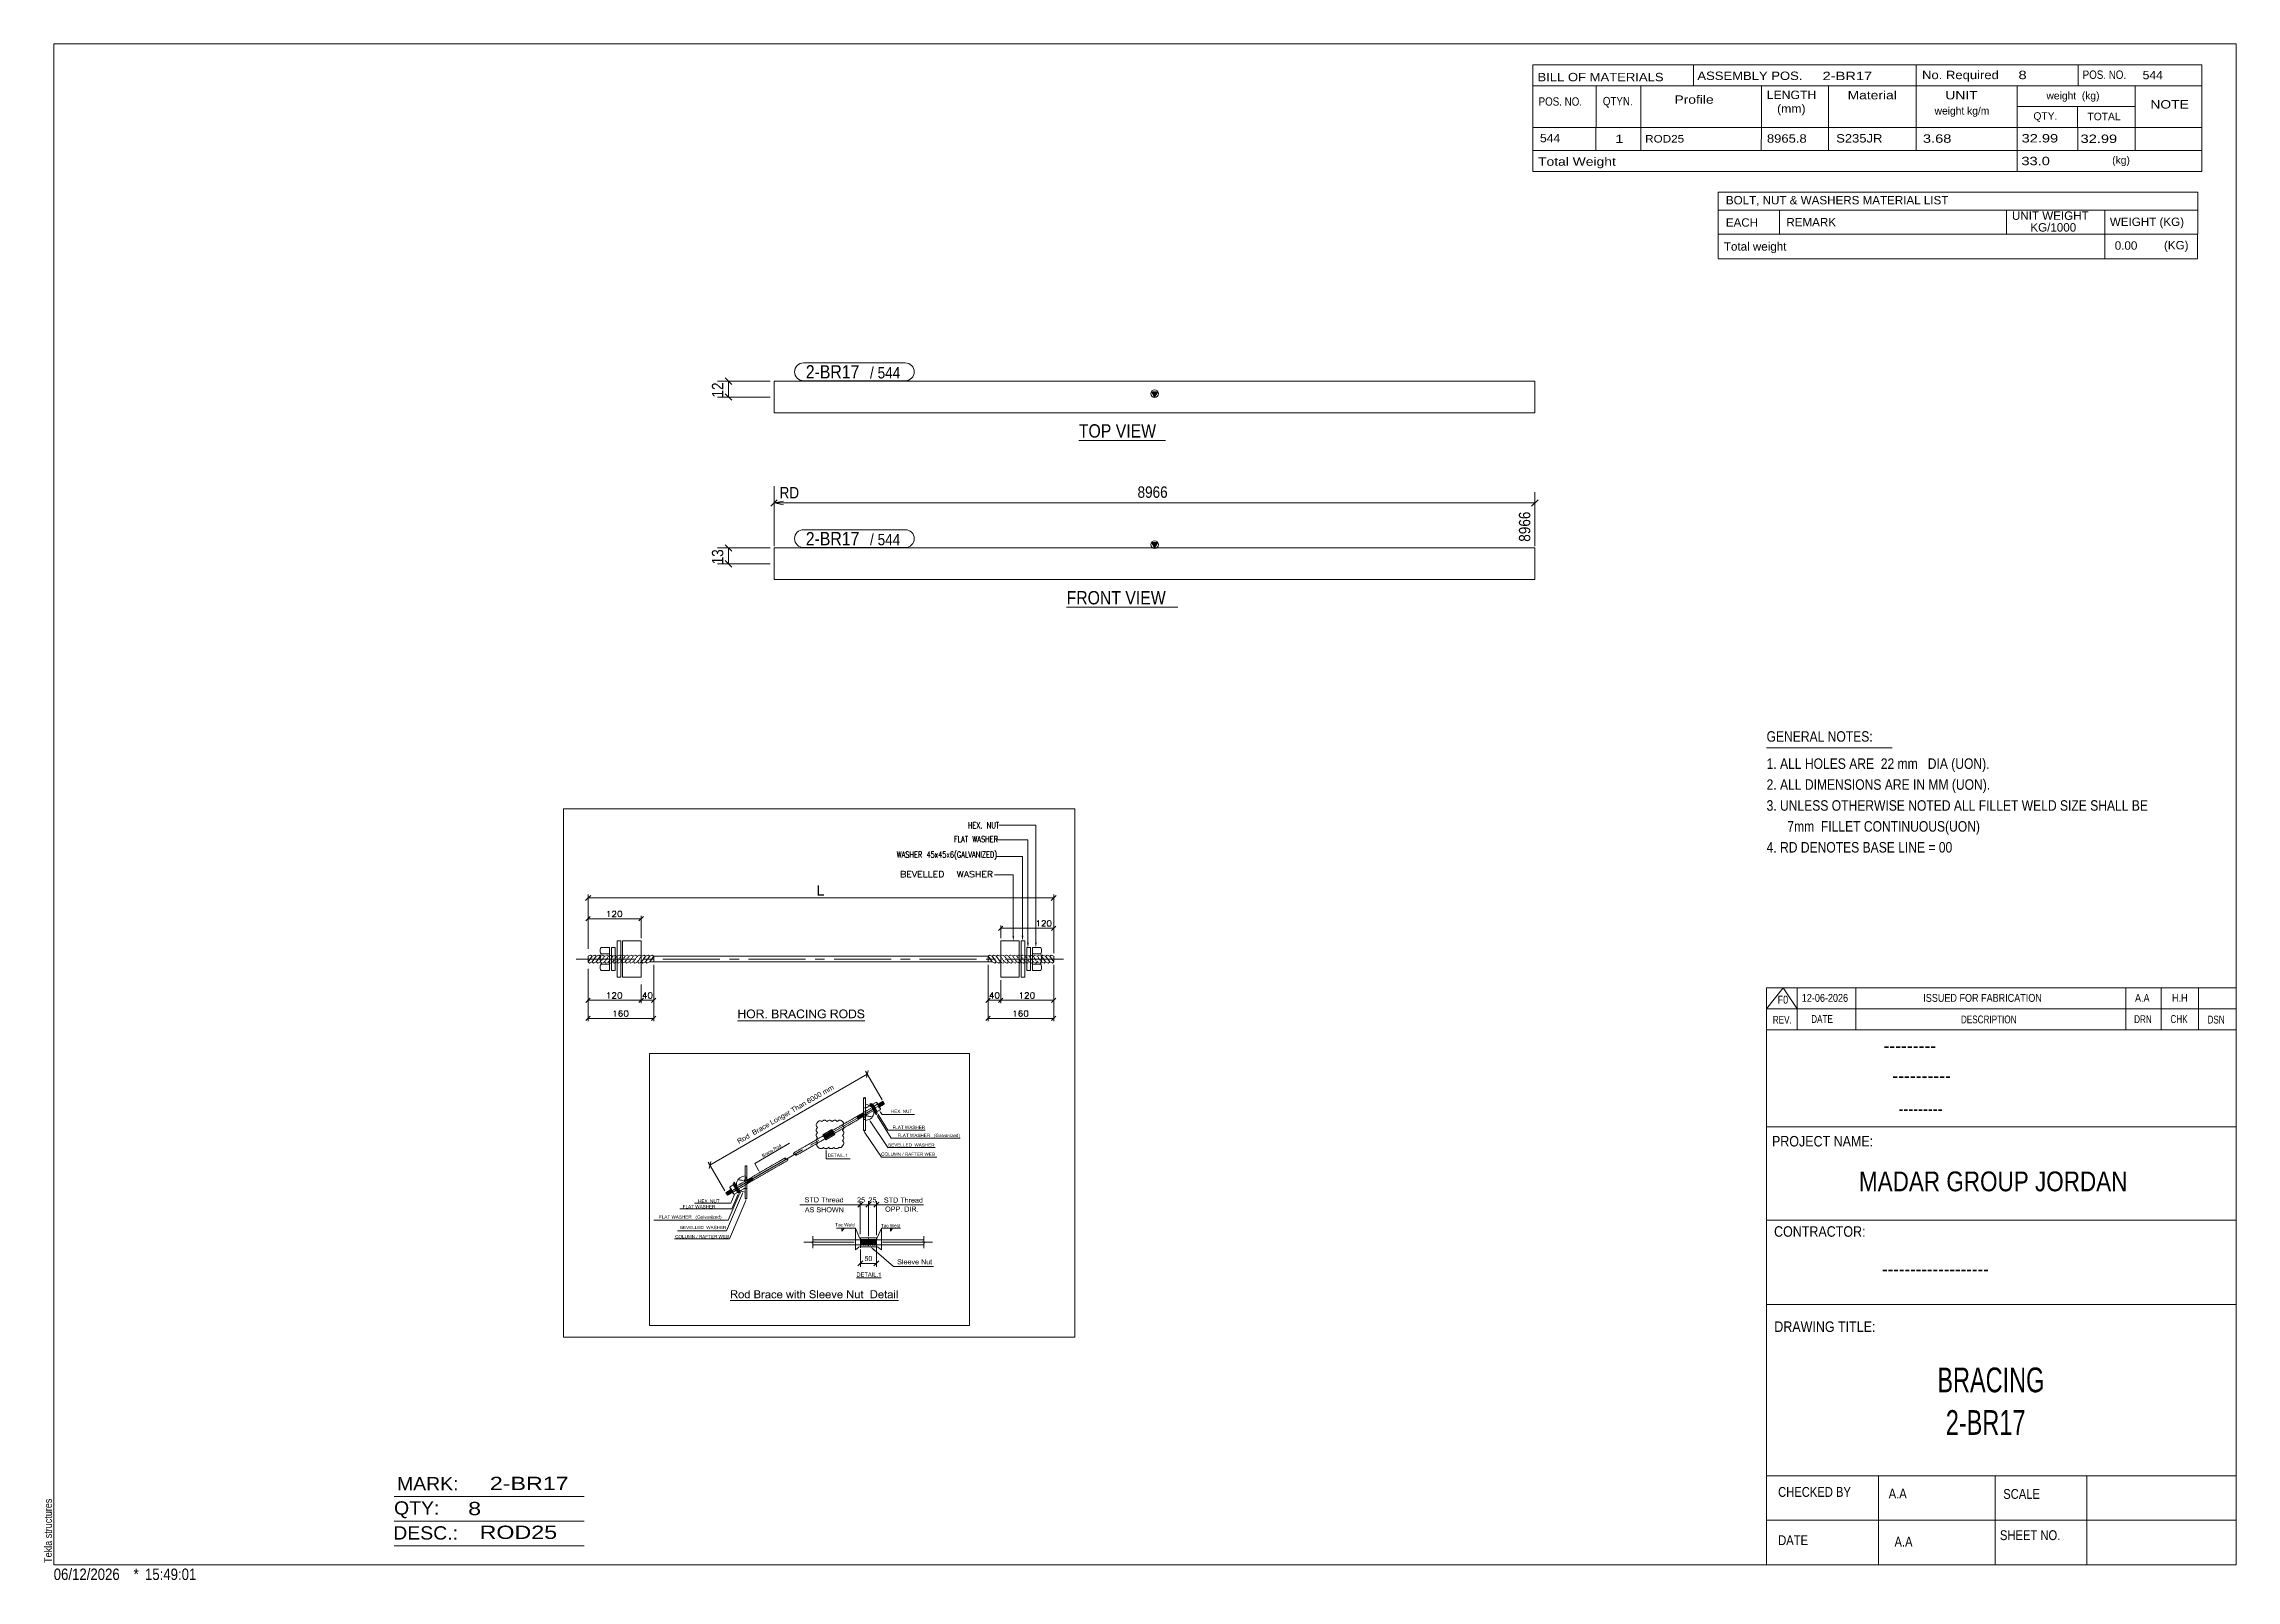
# Model space of a CAD drawing. Header units: millimetres. Extents: x 2 to 579, y 1 to 405.
import ezdxf

# ---------------------------------------------------------------- set-up
doc = ezdxf.new("R2010")
doc.units = ezdxf.units.MM
doc.linetypes.add('XKITLINE00', pattern=[0])
for name, color, linetype, lineweight in [('Dimensions', 7, 'Continuous', 0), ('DrawingSheet', 5, 'Continuous', 0), ('GraphicObject', 6, 'Continuous', 0), ('LinkedObject', 7, 'Continuous', 0), ('OtherObjectType', 7, 'Continuous', 0), ('Part', 2, 'Continuous', 0), ('PartMark', 7, 'Continuous', 0)]:
    doc.layers.add(name, color=color, linetype=linetype, lineweight=lineweight)
doc.styles.add('@ARIAL_UNICODE_MS_BOLD', font='ARIAL.TTF')
doc.styles.add('ARIAL', font='ARIAL.TTF')
doc.styles.add('ARIAL_NARROW', font='ARIALN.TTF')
doc.styles.add('COMIC_SANS_MS_BOLD', font='COMICBD.TTF')
doc.styles.add('SWIS721_EX_BT', font='ARIAL.TTF')
doc.styles.add('SWISSE', font='ARIAL.TTF')

# ---------------------------------------------------------------- blocks, each defined once
blk = doc.blocks.new('*A1')
at = {"layer": 'Part'}
blk.add_hatch(color=2, dxfattribs=at).paths.add_polyline_path([(293.75, 273.82), (295.35, 273.82), (294.55, 272.42)], flags=17)
at = {"layer": 'Part', "color": 2, "linetype": 'XKITLINE00', "lineweight": 0}
for p, q in [((194.45, 272.42), (294.45, 272.42)), ((194.45, 264.09), (194.45, 272.42)), ((294.55, 272.42), (293.75, 273.82)), ((293.75, 273.82), (295.35, 273.82)), ((295.35, 273.82), (294.55, 272.42)), ((294.55, 272.42), (394.55, 272.42)), ((394.55, 264.09), (394.55, 272.42)), ((294.45, 264.09), (194.45, 264.09)), ((394.55, 264.09), (294.55, 264.09))]:
    blk.add_line(p, q, dxfattribs=at)
blk.add_circle((294.55, 273.32), 1, dxfattribs=at)
blk = doc.blocks.new('*A2')
at = {"layer": 'Part'}
blk.add_hatch(color=2, dxfattribs=at).paths.add_polyline_path([(293.75, 313.52), (295.35, 313.52), (294.55, 312.12)], flags=17)
at = {"layer": 'Part', "color": 2, "linetype": 'XKITLINE00', "lineweight": 0}
for p, q in [((294.45, 316.29), (194.45, 316.29)), ((194.45, 316.29), (194.45, 307.96)), ((294.55, 312.12), (293.75, 313.52)), ((293.75, 313.52), (295.35, 313.52)), ((394.55, 316.29), (294.55, 316.29)), ((295.35, 313.52), (294.55, 312.12)), ((394.55, 307.96), (394.55, 316.29)), ((194.45, 307.96), (294.45, 307.96)), ((294.55, 307.96), (394.55, 307.96))]:
    blk.add_line(p, q, dxfattribs=at)
blk.add_circle((294.55, 313.02), 1, dxfattribs=at)
blk = doc.blocks.new('*A3')
at = {"layer": 'GraphicObject', "color": 3, "linetype": 'XKITLINE00', "lineweight": 0}
for p, q in [((273.6, 203.77), (139.04, 203.77)), ((139.04, 203.77), (139.04, 64.82)), ((273.6, 64.82), (273.6, 203.77)), ((139.04, 64.82), (273.6, 64.82))]:
    blk.add_line(p, q, dxfattribs=at)
blk = doc.blocks.new('*A4')
at = {"layer": 'LinkedObject'}
for color, points in [(7, [(206.29, 183.67), (205.94, 180.97), (205.94, 183.67)]), (7, [(206.29, 181.29), (205.94, 180.97), (206.29, 183.67)]), (7, [(205.94, 180.97), (206.29, 181.29), (207.62, 180.97)]), (7, [(207.62, 180.97), (206.29, 181.29), (207.62, 181.29)]), (1, [(257.59, 170.39), (257.36, 169.04), (257.14, 170.39)]), (1, [(260.03, 170.45), (259.8, 169.1), (259.58, 170.45)]), (1, [(261.44, 168.61), (261.22, 167.26), (260.99, 168.61)]), (1, [(263.54, 168.65), (263.31, 167.3), (263.09, 168.65)]), (7, [(185.38, 150.09), (185.08, 148.75), (185.08, 151.03)]), (7, [(185.38, 150.09), (185.08, 151.03), (185.38, 151.03)]), (7, [(185.38, 149.82), (185.08, 148.75), (185.38, 150.09)]), (7, [(185.38, 150.09), (186.57, 149.82), (185.38, 149.82)]), (7, [(186.57, 150.09), (186.57, 149.82), (185.38, 150.09)]), (7, [(186.87, 151.03), (186.57, 150.09), (186.57, 151.03)]), (7, [(186.57, 149.82), (186.57, 150.09), (186.87, 151.03)]), (7, [(186.57, 149.82), (186.87, 151.03), (186.87, 148.75)]), (7, [(187.59, 150.75), (187.28, 149.86), (187.44, 150.59)]), (7, [(187.71, 150.48), (187.28, 149.86), (187.59, 150.75)]), (7, [(187.44, 150.59), (187.28, 149.86), (187.28, 150.14)]), (7, [(187.59, 150.11), (187.28, 149.86), (187.71, 150.48)]), (7, [(187.28, 149.86), (187.59, 150.11), (187.59, 149.85)]), (7, [(188.14, 151.07), (187.59, 150.75), (187.74, 150.91)]), (7, [(188.38, 151.07), (187.59, 150.75), (188.14, 151.07)]), (7, [(188.22, 150.81), (187.59, 150.75), (188.38, 151.07)]), (7, [(187.94, 150.7), (187.59, 150.75), (188.22, 150.81)]), (7, [(187.59, 150.75), (187.94, 150.7), (187.83, 150.59)]), (7, [(187.71, 150.48), (187.59, 150.75), (187.83, 150.59)]), (7, [(188.22, 150.81), (188.38, 151.07), (188.38, 150.81)]), (7, [(188.38, 151.07), (188.49, 150.81), (188.38, 150.81)]), (7, [(188.82, 151), (188.38, 151.07), (188.54, 151.07)]), (7, [(188.95, 150.92), (188.38, 151.07), (188.82, 151)]), (7, [(188.7, 150.75), (188.38, 151.07), (188.95, 150.92)]), (7, [(188.49, 150.81), (188.38, 151.07), (188.7, 150.75)]), (7, [(188.7, 150.75), (188.95, 150.92), (188.79, 150.7)]), (7, [(188.95, 150.92), (188.88, 150.64), (188.79, 150.7)]), (7, [(188.88, 150.64), (188.95, 150.92), (189.02, 150.48)]), (7, [(189.27, 150.63), (188.95, 150.92), (189.08, 150.84)]), (7, [(189.34, 150.5), (188.95, 150.92), (189.27, 150.63)]), (7, [(189.02, 150.48), (188.95, 150.92), (189.34, 150.5)]), (7, [(189.02, 150.48), (189.34, 150.5), (189.06, 150.37)]), (7, [(189.34, 150.5), (189.11, 150.27), (189.06, 150.37)]), (7, [(189.11, 150.27), (189.34, 150.5), (189.16, 150.03)]), (7, [(189.16, 150.03), (189.34, 150.5), (189.47, 150.06)]), (7, [(189.16, 149.89), (189.47, 150.06), (189.47, 149.89)]), (7, [(189.16, 150.03), (189.47, 150.06), (189.16, 149.89)]), (7, [(189.47, 150.06), (189.34, 150.5), (189.4, 150.36)]), (7, [(190.17, 150.02), (189.86, 148.75), (189.86, 151.03)]), (7, [(189.86, 151.03), (190.17, 150.78), (190.17, 150.02)]), (7, [(190.89, 150.78), (189.86, 151.03), (190.88, 151.03)]), (7, [(190.17, 150.78), (189.86, 151.03), (190.89, 150.78)]), (7, [(190.17, 150.02), (190.17, 149.76), (189.86, 148.75)]), (7, [(190.52, 149.76), (190.17, 150.02), (190.82, 150.02)]), (7, [(190.17, 149.76), (190.17, 150.02), (190.52, 149.76)]), (7, [(190.52, 149.76), (190.82, 150.02), (190.58, 149.76)]), (7, [(190.58, 149.76), (190.82, 150.02), (190.66, 149.76)]), (7, [(190.66, 149.76), (190.82, 150.02), (190.69, 149.75)]), (7, [(190.69, 149.75), (190.82, 150.02), (190.72, 149.74)]), (7, [(190.72, 149.74), (190.82, 150.02), (190.79, 149.71)]), (7, [(190.79, 149.71), (190.82, 150.02), (190.92, 150.02)]), (7, [(190.79, 149.71), (190.92, 150.02), (190.82, 149.69)]), (7, [(190.92, 150.02), (191.05, 149.79), (190.82, 149.69)]), (7, [(190.88, 151.03), (191.02, 150.78), (190.89, 150.78)]), (7, [(191.26, 151), (190.88, 151.03), (191.03, 151.03)]), (7, [(191.34, 150.97), (190.88, 151.03), (191.26, 151)]), (7, [(191.2, 150.73), (190.88, 151.03), (191.34, 150.97)]), (7, [(191.02, 150.78), (190.88, 151.03), (191.2, 150.73)]), (7, [(191.08, 150.05), (191.05, 149.79), (190.92, 150.02)]), (7, [(191.05, 149.79), (191.08, 150.05), (191.21, 149.81)]), (7, [(191.14, 150.07), (191.53, 150), (191.08, 150.05)]), (7, [(191.45, 149.92), (191.08, 150.05), (191.53, 150)]), (7, [(191.21, 149.81), (191.08, 150.05), (191.45, 149.92)]), (7, [(191.2, 150.09), (191.53, 150), (191.14, 150.07)]), (7, [(191.34, 150.97), (191.26, 150.68), (191.2, 150.73)]), (7, [(191.53, 150), (191.2, 150.09), (191.29, 150.16)]), (7, [(191.42, 150.94), (191.26, 150.68), (191.34, 150.97)]), (7, [(191.26, 150.68), (191.42, 150.94), (191.32, 150.62)]), (7, [(191.32, 150.2), (191.53, 150), (191.29, 150.16)]), (7, [(191.32, 150.62), (191.42, 150.94), (191.59, 150.75)]), (7, [(191.59, 150.75), (191.38, 150.49), (191.32, 150.62)]), (7, [(191.35, 150.25), (191.53, 150), (191.32, 150.2)]), (7, [(191.35, 150.25), (191.69, 150.41), (191.53, 150)]), (7, [(191.38, 150.35), (191.69, 150.41), (191.35, 150.25)]), (7, [(191.64, 150.68), (191.38, 150.49), (191.59, 150.75)]), (7, [(191.69, 150.5), (191.38, 150.49), (191.64, 150.68)]), (7, [(191.69, 150.41), (191.38, 150.49), (191.69, 150.5)]), (7, [(191.38, 150.49), (191.69, 150.41), (191.38, 150.41)]), (7, [(191.69, 150.41), (191.38, 150.35), (191.38, 150.41)]), (7, [(191.59, 150.75), (191.42, 150.94), (191.55, 150.83)]), (7, [(191.53, 150), (191.69, 150.41), (191.61, 150.08)]), (7, [(191.61, 150.08), (191.69, 150.41), (191.69, 150.29)]), (7, [(193.93, 151.03), (194.23, 149.8), (193.93, 148.75)]), (7, [(194.23, 150.07), (194.23, 149.8), (193.93, 151.03)]), (7, [(193.93, 151.03), (194.23, 150.76), (194.23, 150.07)]), (7, [(194.69, 150.76), (193.93, 151.03), (194.78, 151.03)]), (7, [(194.23, 150.76), (193.93, 151.03), (194.69, 150.76)]), (7, [(194.76, 149.8), (194.23, 150.07), (194.72, 150.07)]), (7, [(194.23, 149.8), (194.23, 150.07), (194.76, 149.8)]), (7, [(194.69, 150.76), (194.78, 151.03), (194.81, 150.76)]), (7, [(194.87, 149.8), (194.72, 150.07), (194.82, 150.07)]), (7, [(194.76, 149.8), (194.72, 150.07), (194.87, 149.8)]), (7, [(194.78, 151.03), (194.98, 150.75), (194.81, 150.76)]), (7, [(194.92, 151.03), (194.98, 150.75), (194.78, 151.03)]), (7, [(194.97, 150.09), (195.22, 149.96), (194.82, 150.07)]), (7, [(194.82, 150.07), (195.22, 149.96), (194.87, 149.8)]), (7, [(194.87, 149.8), (195.22, 149.96), (195.04, 149.78)]), (7, [(195.13, 151), (194.98, 150.75), (194.92, 151.03)]), (7, [(195.01, 150.1), (195.3, 150), (194.97, 150.09)]), (7, [(195.22, 149.96), (194.97, 150.09), (195.3, 150)]), (7, [(194.98, 150.75), (195.13, 151), (195.03, 150.73)]), (7, [(195.07, 150.12), (195.3, 150), (195.01, 150.1)]), (7, [(195.03, 150.73), (195.13, 151), (195.09, 150.71)]), (7, [(195.22, 149.96), (195.09, 149.76), (195.04, 149.78)]), (7, [(195.16, 150.17), (195.3, 150), (195.07, 150.12)]), (7, [(195.09, 150.71), (195.13, 151), (195.21, 150.96)]), (7, [(195.21, 150.96), (195.16, 150.66), (195.09, 150.71)]), (7, [(195.09, 149.76), (195.22, 149.96), (195.15, 149.75)]), (7, [(195.15, 149.75), (195.22, 149.96), (195.24, 149.68)]), (7, [(195.28, 150.93), (195.16, 150.66), (195.21, 150.96)]), (7, [(195.41, 150.82), (195.16, 150.66), (195.28, 150.93)]), (7, [(195.45, 150.75), (195.16, 150.66), (195.41, 150.82)]), (7, [(195.16, 150.66), (195.45, 150.75), (195.19, 150.61)]), (7, [(195.46, 150.17), (195.16, 150.17), (195.22, 150.25)]), (7, [(195.42, 150.11), (195.16, 150.17), (195.46, 150.17)]), (7, [(195.3, 150), (195.16, 150.17), (195.42, 150.11)]), (7, [(195.45, 150.75), (195.22, 150.57), (195.19, 150.61)]), (7, [(195.22, 150.57), (195.45, 150.75), (195.25, 150.47)]), (7, [(195.22, 150.25), (195.54, 150.45), (195.46, 150.17)]), (7, [(195.25, 150.35), (195.54, 150.45), (195.22, 150.25)]), (7, [(195.49, 149.83), (195.22, 149.96), (195.33, 149.93)]), (7, [(195.24, 149.68), (195.22, 149.96), (195.49, 149.83)]), (7, [(195.25, 150.47), (195.45, 150.75), (195.54, 150.45)]), (7, [(195.54, 150.45), (195.25, 150.41), (195.25, 150.47)]), (7, [(195.25, 150.41), (195.54, 150.45), (195.25, 150.35)]), (7, [(195.54, 150.53), (195.45, 150.75), (195.5, 150.68)]), (7, [(195.54, 150.45), (195.45, 150.75), (195.54, 150.53)]), (7, [(195.46, 150.17), (195.54, 150.45), (195.5, 150.24)]), (7, [(195.5, 150.24), (195.54, 150.45), (195.54, 150.37)]), (7, [(196.38, 150.02), (196.07, 148.75), (196.07, 151.03)]), (7, [(196.07, 151.03), (196.38, 150.78), (196.38, 150.02)]), (7, [(197.1, 150.78), (196.07, 151.03), (197.09, 151.03)]), (7, [(196.38, 150.78), (196.07, 151.03), (197.1, 150.78)]), (7, [(196.38, 150.02), (196.38, 149.76), (196.07, 148.75)]), (7, [(196.73, 149.76), (196.38, 150.02), (197.03, 150.02)]), (7, [(196.38, 149.76), (196.38, 150.02), (196.73, 149.76)]), (7, [(196.73, 149.76), (197.03, 150.02), (196.78, 149.76)]), (7, [(196.78, 149.76), (197.03, 150.02), (196.87, 149.76)]), (7, [(196.87, 149.76), (197.03, 150.02), (196.89, 149.75)]), (7, [(196.89, 149.75), (197.03, 150.02), (196.93, 149.74)]), (7, [(196.93, 149.74), (197.03, 150.02), (197, 149.71)]), (7, [(197, 149.71), (197.03, 150.02), (197.13, 150.02)]), (7, [(197, 149.71), (197.13, 150.02), (197.03, 149.69)]), (7, [(197.13, 150.02), (197.26, 149.79), (197.03, 149.69)]), (7, [(197.09, 151.03), (197.23, 150.78), (197.1, 150.78)]), (7, [(197.47, 151), (197.09, 151.03), (197.24, 151.03)]), (7, [(197.55, 150.97), (197.09, 151.03), (197.47, 151)]), (7, [(197.41, 150.73), (197.09, 151.03), (197.55, 150.97)]), (7, [(197.23, 150.78), (197.09, 151.03), (197.41, 150.73)]), (7, [(197.29, 150.05), (197.26, 149.79), (197.13, 150.02)]), (7, [(197.26, 149.79), (197.29, 150.05), (197.42, 149.81)]), (7, [(197.35, 150.07), (197.74, 150), (197.29, 150.05)]), (7, [(197.66, 149.92), (197.29, 150.05), (197.74, 150)]), (7, [(197.42, 149.81), (197.29, 150.05), (197.66, 149.92)]), (7, [(197.41, 150.09), (197.74, 150), (197.35, 150.07)]), (7, [(197.55, 150.97), (197.47, 150.68), (197.41, 150.73)]), (7, [(197.74, 150), (197.41, 150.09), (197.5, 150.16)]), (7, [(197.63, 150.94), (197.47, 150.68), (197.55, 150.97)]), (7, [(197.47, 150.68), (197.63, 150.94), (197.53, 150.62)]), (7, [(197.53, 150.2), (197.74, 150), (197.5, 150.16)]), (7, [(197.53, 150.62), (197.63, 150.94), (197.8, 150.75)]), (7, [(197.8, 150.75), (197.59, 150.49), (197.53, 150.62)]), (7, [(197.56, 150.25), (197.74, 150), (197.53, 150.2)]), (7, [(197.56, 150.25), (197.9, 150.41), (197.74, 150)]), (7, [(197.59, 150.35), (197.9, 150.41), (197.56, 150.25)]), (7, [(197.85, 150.68), (197.59, 150.49), (197.8, 150.75)]), (7, [(197.9, 150.5), (197.59, 150.49), (197.85, 150.68)]), (7, [(197.9, 150.41), (197.59, 150.49), (197.9, 150.5)]), (7, [(197.59, 150.49), (197.9, 150.41), (197.59, 150.41)]), (7, [(197.9, 150.41), (197.59, 150.35), (197.59, 150.41)]), (7, [(197.8, 150.75), (197.63, 150.94), (197.76, 150.83)]), (7, [(197.74, 150), (197.9, 150.41), (197.82, 150.08)]), (7, [(197.82, 150.08), (197.9, 150.41), (197.9, 150.29)]), (7, [(199, 151.03), (199.03, 150.35), (198.12, 148.75)]), (7, [(198.12, 148.75), (199.03, 150.35), (198.78, 149.69)]), (7, [(199.03, 150.35), (199, 151.03), (199.07, 150.46)]), (7, [(199.07, 150.46), (199, 151.03), (199.13, 150.68)]), (7, [(199.13, 150.68), (199, 151.03), (199.16, 150.79)]), (7, [(199.33, 151.03), (199.16, 150.79), (199, 151.03)]), (7, [(199.16, 150.79), (199.33, 151.03), (199.18, 150.7)]), (7, [(199.18, 150.7), (199.33, 151.03), (199.26, 150.46)]), (7, [(199.26, 150.46), (199.33, 151.03), (199.32, 150.32)]), (7, [(199.32, 150.32), (199.33, 151.03), (199.56, 149.69)]), (7, [(199.56, 149.69), (199.33, 151.03), (199.65, 149.44)]), (7, [(199.65, 149.44), (199.33, 151.03), (200.26, 148.75)]), (7, [(200.76, 150.24), (200.42, 150.09), (200.48, 150.4)]), (7, [(200.73, 150.02), (200.42, 150.09), (200.76, 150.24)]), (7, [(200.42, 150.09), (200.73, 150.02), (200.42, 149.91)]), (7, [(200.42, 149.91), (200.73, 150.02), (200.73, 149.91)]), (7, [(200.8, 150.35), (200.48, 150.4), (200.55, 150.53)]), (7, [(200.76, 150.24), (200.48, 150.4), (200.8, 150.35)]), (7, [(200.62, 150.66), (200.96, 150.62), (200.55, 150.53)]), (7, [(200.55, 150.53), (200.96, 150.62), (200.84, 150.45)]), (7, [(200.8, 150.35), (200.55, 150.53), (200.84, 150.45)]), (7, [(200.82, 150.86), (200.96, 150.62), (200.62, 150.66)]), (7, [(200.94, 150.93), (200.96, 150.62), (200.82, 150.86)]), (7, [(201.07, 151), (201.36, 150.81), (200.94, 150.93)]), (7, [(200.94, 150.93), (201.36, 150.81), (201.14, 150.75)]), (7, [(200.96, 150.62), (200.94, 150.93), (201.05, 150.69)]), (7, [(201.05, 150.69), (200.94, 150.93), (201.14, 150.75)]), (7, [(201.34, 151.07), (201.36, 150.81), (201.07, 151)]), (7, [(201.49, 151.07), (201.36, 150.81), (201.34, 151.07)]), (7, [(201.36, 150.81), (201.49, 151.07), (201.49, 150.81)]), (7, [(201.49, 151.07), (201.6, 150.81), (201.49, 150.81)]), (7, [(201.95, 150.98), (201.49, 151.07), (201.67, 151.07)]), (7, [(202.07, 150.9), (201.49, 151.07), (201.95, 150.98)]), (7, [(201.79, 150.76), (201.49, 151.07), (202.07, 150.9)]), (7, [(201.6, 150.81), (201.49, 151.07), (201.79, 150.76)]), (7, [(201.79, 150.76), (202.07, 150.9), (201.87, 150.7)]), (7, [(202.07, 150.9), (201.94, 150.64), (201.87, 150.7)]), (7, [(201.94, 150.64), (202.07, 150.9), (202.06, 150.46)]), (7, [(202.06, 150.46), (202.07, 150.9), (202.4, 150.41)]), (7, [(202.06, 150.46), (202.4, 150.41), (202.1, 150.34)]), (7, [(202.35, 150.56), (202.07, 150.9), (202.19, 150.81)]), (7, [(202.4, 150.41), (202.07, 150.9), (202.35, 150.56)]), (7, [(203.16, 151.03), (202.86, 148.75), (202.86, 151.03)]), (7, [(203.16, 148.75), (202.86, 148.75), (203.16, 151.03)]), (7, [(203.69, 151.03), (203.98, 150.54), (203.69, 148.75)]), (7, [(203.98, 150.54), (203.69, 151.03), (204, 151.03)]), (7, [(203.69, 148.75), (203.98, 150.54), (203.98, 148.75)]), (7, [(203.98, 150.54), (204, 151.03), (205.18, 148.75)]), (7, [(205.18, 148.75), (204, 151.03), (205.2, 149.24)]), (7, [(205.49, 151.03), (205.2, 149.24), (205.2, 151.03)]), (7, [(205.49, 148.75), (205.2, 149.24), (205.49, 151.03)]), (7, [(206.06, 150.5), (205.92, 150.05), (205.99, 150.36)]), (7, [(206.28, 150.25), (205.92, 150.05), (206.06, 150.5)]), (7, [(206.23, 150.02), (205.92, 150.05), (206.28, 150.25)]), (7, [(205.92, 150.05), (206.23, 150.02), (205.92, 149.88)]), (7, [(205.92, 149.88), (206.23, 150.02), (206.23, 149.9)]), (7, [(206.46, 150.93), (206.06, 150.5), (206.33, 150.86)]), (7, [(206.63, 150.72), (206.06, 150.5), (206.46, 150.93)]), (7, [(206.33, 150.86), (206.06, 150.5), (206.13, 150.65)]), (7, [(206.51, 150.64), (206.06, 150.5), (206.63, 150.72)]), (7, [(206.47, 150.58), (206.06, 150.5), (206.51, 150.64)]), (7, [(206.42, 150.53), (206.06, 150.5), (206.47, 150.58)]), (7, [(206.35, 150.42), (206.06, 150.5), (206.42, 150.53)]), (7, [(206.06, 150.5), (206.35, 150.42), (206.32, 150.36)]), (7, [(206.28, 150.25), (206.06, 150.5), (206.32, 150.36)]), (7, [(206.9, 151.07), (206.46, 150.93), (206.6, 151)]), (7, [(206.97, 150.81), (206.46, 150.93), (206.9, 151.07)]), (7, [(206.46, 150.93), (206.71, 150.75), (206.63, 150.72)]), (7, [(206.71, 150.75), (206.46, 150.93), (206.79, 150.78)]), (7, [(206.79, 150.78), (206.46, 150.93), (206.97, 150.81)]), (7, [(207.07, 150.81), (206.9, 151.07), (207.07, 151.07)]), (7, [(206.97, 150.81), (206.9, 151.07), (207.07, 150.81)]), (7, [(207.07, 151.07), (207.16, 150.81), (207.07, 150.81)]), (7, [(207.19, 151.07), (207.16, 150.81), (207.07, 151.07)]), (7, [(207.16, 150.81), (207.19, 151.07), (207.31, 150.78)]), (7, [(207.52, 150.99), (207.19, 151.07), (207.42, 151.03)]), (7, [(207.31, 150.78), (207.19, 151.07), (207.52, 150.99)]), (7, [(207.31, 150.78), (207.52, 150.99), (207.38, 150.75)]), (7, [(207.52, 150.99), (207.46, 150.72), (207.38, 150.75)]), (7, [(207.46, 150.72), (207.52, 150.99), (207.56, 150.64)]), (7, [(207.77, 150.84), (207.52, 150.99), (207.62, 150.95)]), (7, [(207.83, 150.77), (207.52, 150.99), (207.77, 150.84)]), (7, [(207.56, 150.64), (207.52, 150.99), (207.83, 150.77)]), (7, [(207.56, 150.64), (207.83, 150.77), (207.6, 150.59)]), (7, [(207.83, 150.77), (207.64, 150.54), (207.6, 150.59)]), (7, [(207.64, 150.54), (207.83, 150.77), (207.71, 150.41)]), (7, [(207.71, 150.41), (207.83, 150.77), (207.98, 150.51)]), (7, [(207.71, 150.41), (207.98, 150.51), (207.73, 150.32)]), (7, [(207.73, 150.32), (207.98, 150.51), (208, 150.39)]), (7, [(207.98, 150.51), (207.83, 150.77), (207.89, 150.7)]), (7, [(209.68, 150.02), (209.38, 148.75), (209.38, 151.03)]), (7, [(209.38, 151.03), (209.68, 150.78), (209.68, 150.02)]), (7, [(210.4, 150.78), (209.38, 151.03), (210.39, 151.03)]), (7, [(209.68, 150.78), (209.38, 151.03), (210.4, 150.78)]), (7, [(209.68, 150.02), (209.68, 149.76), (209.38, 148.75)]), (7, [(210.03, 149.76), (209.68, 150.02), (210.33, 150.02)]), (7, [(209.68, 149.76), (209.68, 150.02), (210.03, 149.76)]), (7, [(210.03, 149.76), (210.33, 150.02), (210.09, 149.76)]), (7, [(210.09, 149.76), (210.33, 150.02), (210.17, 149.76)]), (7, [(210.17, 149.76), (210.33, 150.02), (210.2, 149.75)]), (7, [(210.2, 149.75), (210.33, 150.02), (210.23, 149.74)]), (7, [(210.23, 149.74), (210.33, 150.02), (210.3, 149.71)]), (7, [(210.3, 149.71), (210.33, 150.02), (210.43, 150.02)]), (7, [(210.3, 149.71), (210.43, 150.02), (210.34, 149.69)]), (7, [(210.43, 150.02), (210.56, 149.79), (210.34, 149.69)]), (7, [(210.39, 151.03), (210.53, 150.78), (210.4, 150.78)]), (7, [(210.77, 151), (210.39, 151.03), (210.54, 151.03)]), (7, [(210.85, 150.97), (210.39, 151.03), (210.77, 151)]), (7, [(210.71, 150.73), (210.39, 151.03), (210.85, 150.97)]), (7, [(210.53, 150.78), (210.39, 151.03), (210.71, 150.73)]), (7, [(210.59, 150.05), (210.56, 149.79), (210.43, 150.02)]), (7, [(210.56, 149.79), (210.59, 150.05), (210.72, 149.81)]), (7, [(210.65, 150.07), (211.04, 150), (210.59, 150.05)]), (7, [(210.97, 149.92), (210.59, 150.05), (211.04, 150)]), (7, [(210.72, 149.81), (210.59, 150.05), (210.97, 149.92)]), (7, [(210.71, 150.09), (211.04, 150), (210.65, 150.07)]), (7, [(210.85, 150.97), (210.77, 150.68), (210.71, 150.73)]), (7, [(211.04, 150), (210.71, 150.09), (210.8, 150.16)]), (7, [(210.93, 150.94), (210.77, 150.68), (210.85, 150.97)]), (7, [(210.77, 150.68), (210.93, 150.94), (210.83, 150.62)]), (7, [(210.83, 150.2), (211.04, 150), (210.8, 150.16)]), (7, [(210.83, 150.62), (210.93, 150.94), (211.11, 150.75)]), (7, [(211.11, 150.75), (210.89, 150.49), (210.83, 150.62)]), (7, [(210.86, 150.25), (211.04, 150), (210.83, 150.2)]), (7, [(210.86, 150.25), (211.2, 150.41), (211.04, 150)]), (7, [(210.89, 150.35), (211.2, 150.41), (210.86, 150.25)]), (7, [(211.15, 150.68), (210.89, 150.49), (211.11, 150.75)]), (7, [(211.2, 150.5), (210.89, 150.49), (211.15, 150.68)]), (7, [(211.2, 150.41), (210.89, 150.49), (211.2, 150.5)]), (7, [(210.89, 150.49), (211.2, 150.41), (210.89, 150.41)]), (7, [(211.2, 150.41), (210.89, 150.35), (210.89, 150.41)]), (7, [(211.11, 150.75), (210.93, 150.94), (211.06, 150.83)]), (7, [(211.04, 150), (211.2, 150.41), (211.12, 150.08)]), (7, [(211.12, 150.08), (211.2, 150.41), (211.2, 150.29)]), (7, [(211.89, 150.75), (211.58, 149.86), (211.74, 150.59)]), (7, [(212.01, 150.48), (211.58, 149.86), (211.89, 150.75)]), (7, [(211.74, 150.59), (211.58, 149.86), (211.58, 150.14)]), (7, [(211.89, 150.11), (211.58, 149.86), (212.01, 150.48)]), (7, [(211.58, 149.86), (211.89, 150.11), (211.89, 149.85)]), (7, [(212.44, 151.07), (211.89, 150.75), (212.04, 150.91)]), (7, [(212.68, 151.07), (211.89, 150.75), (212.44, 151.07)]), (7, [(212.52, 150.81), (211.89, 150.75), (212.68, 151.07)]), (7, [(212.24, 150.7), (211.89, 150.75), (212.52, 150.81)]), (7, [(211.89, 150.75), (212.24, 150.7), (212.13, 150.59)]), (7, [(212.01, 150.48), (211.89, 150.75), (212.13, 150.59)]), (7, [(212.52, 150.81), (212.68, 151.07), (212.68, 150.81)]), (7, [(212.68, 151.07), (212.79, 150.81), (212.68, 150.81)]), (7, [(213.12, 151), (212.68, 151.07), (212.84, 151.07)]), (7, [(213.25, 150.92), (212.68, 151.07), (213.12, 151)]), (7, [(213, 150.75), (212.68, 151.07), (213.25, 150.92)]), (7, [(212.79, 150.81), (212.68, 151.07), (213, 150.75)]), (7, [(213, 150.75), (213.25, 150.92), (213.09, 150.7)]), (7, [(213.25, 150.92), (213.18, 150.64), (213.09, 150.7)]), (7, [(213.18, 150.64), (213.25, 150.92), (213.32, 150.48)]), (7, [(213.57, 150.63), (213.25, 150.92), (213.38, 150.84)]), (7, [(213.64, 150.5), (213.25, 150.92), (213.57, 150.63)]), (7, [(213.32, 150.48), (213.25, 150.92), (213.64, 150.5)]), (7, [(213.32, 150.48), (213.64, 150.5), (213.36, 150.37)]), (7, [(213.64, 150.5), (213.41, 150.27), (213.36, 150.37)]), (7, [(213.41, 150.27), (213.64, 150.5), (213.46, 150.03)]), (7, [(213.46, 150.03), (213.64, 150.5), (213.77, 150.06)]), (7, [(213.46, 149.89), (213.77, 150.06), (213.77, 149.89)]), (7, [(213.46, 150.03), (213.77, 150.06), (213.46, 149.89)]), (7, [(213.77, 150.06), (213.64, 150.5), (213.7, 150.36)]), (7, [(214.16, 151.03), (214.46, 150.76), (214.16, 148.75)]), (7, [(214.94, 150.76), (214.16, 151.03), (214.95, 151.03)]), (7, [(214.46, 150.76), (214.16, 151.03), (214.94, 150.76)]), (7, [(214.16, 148.75), (214.46, 150.76), (214.46, 149.02)]), (7, [(214.95, 151.03), (215.08, 150.76), (214.94, 150.76)]), (7, [(215.08, 151.03), (215.08, 150.76), (214.95, 151.03)]), (7, [(215.08, 151.03), (215.27, 150.74), (215.08, 150.76)]), (7, [(215.28, 151.02), (215.27, 150.74), (215.08, 151.03)]), (7, [(215.36, 151), (215.27, 150.74), (215.28, 151.02)]), (7, [(215.36, 151), (215.34, 150.72), (215.27, 150.74)]), (7, [(215.34, 150.72), (215.36, 151), (215.42, 150.68)]), (7, [(215.62, 150.9), (215.36, 151), (215.45, 150.98)]), (7, [(215.69, 150.84), (215.36, 151), (215.62, 150.9)]), (7, [(215.56, 150.55), (215.36, 151), (215.69, 150.84)]), (7, [(215.42, 150.68), (215.36, 151), (215.56, 150.55)]), (7, [(215.69, 150.84), (215.62, 150.46), (215.56, 150.55)]), (7, [(215.78, 150.76), (215.62, 150.46), (215.69, 150.84)]), (7, [(215.92, 150.56), (215.62, 150.46), (215.78, 150.76)]), (7, [(215.62, 150.46), (215.92, 150.56), (215.68, 150.36)]), (7, [(215.68, 150.36), (215.92, 150.56), (215.96, 150.45)]), (7, [(215.96, 150.45), (215.74, 150.09), (215.68, 150.36)]), (7, [(216.01, 150.33), (215.74, 150.09), (215.96, 150.45)]), (7, [(216.05, 150.05), (215.74, 150.09), (216.01, 150.33)]), (7, [(216.05, 149.9), (215.74, 150.09), (216.05, 150.05)]), (7, [(215.74, 150.09), (216.05, 149.9), (215.74, 149.91)]), (7, [(216.55, 150.76), (216.45, 150.44), (216.5, 150.69)]), (7, [(216.8, 150.65), (216.45, 150.44), (216.55, 150.76)]), (7, [(216.5, 150.69), (216.45, 150.44), (216.45, 150.53)]), (7, [(216.74, 150.53), (216.45, 150.44), (216.8, 150.65)]), (7, [(216.45, 150.44), (216.74, 150.53), (216.74, 150.46)]), (7, [(216.74, 150.4), (216.45, 150.44), (216.74, 150.46)]), (7, [(216.45, 150.44), (216.74, 150.4), (216.45, 150.36)]), (7, [(216.45, 150.36), (216.74, 150.4), (216.49, 150.22)]), (7, [(216.49, 150.22), (216.74, 150.4), (216.53, 150.16)]), (7, [(216.53, 150.16), (216.74, 150.4), (216.79, 150.3)]), (7, [(216.79, 150.3), (216.69, 149.99), (216.53, 150.16)]), (7, [(216.53, 150.16), (216.69, 149.99), (216.57, 150.09)]), (7, [(216.6, 150.84), (216.87, 150.7), (216.55, 150.76)]), (7, [(216.55, 150.76), (216.87, 150.7), (216.8, 150.65)]), (7, [(216.74, 150.95), (216.87, 150.7), (216.6, 150.84)]), (7, [(216.83, 150.26), (216.69, 149.99), (216.79, 150.3)]), (7, [(216.69, 149.99), (216.83, 150.26), (216.77, 149.94)]), (7, [(216.93, 150.75), (216.74, 150.95), (216.84, 150.99)]), (7, [(216.87, 150.7), (216.74, 150.95), (216.93, 150.75)]), (7, [(216.77, 149.94), (216.83, 150.26), (216.87, 150.22)]), (7, [(216.77, 149.94), (216.87, 150.22), (216.84, 149.91)]), (7, [(216.93, 151.03), (217.13, 150.8), (216.84, 150.99)]), (7, [(216.84, 150.99), (217.13, 150.8), (216.93, 150.75)]), (7, [(216.84, 149.91), (216.87, 150.22), (217.06, 149.84)]), (7, [(217.06, 149.84), (216.87, 150.22), (217.1, 150.14)]), (7, [(217.14, 151.07), (217.13, 150.8), (216.93, 151.03)]), (7, [(217.06, 149.84), (217.1, 150.14), (217.21, 149.8)]), (7, [(217.21, 149.8), (217.1, 150.14), (217.29, 150.09)]), (7, [(217.25, 151.07), (217.13, 150.8), (217.14, 151.07)]), (7, [(217.13, 150.8), (217.25, 151.07), (217.27, 150.8)]), (7, [(217.21, 149.8), (217.29, 150.09), (217.37, 149.76)]), (7, [(217.25, 151.07), (217.4, 150.8), (217.27, 150.8)]), (7, [(217.61, 151.03), (217.25, 151.07), (217.38, 151.07)]), (7, [(217.7, 150.99), (217.25, 151.07), (217.61, 151.03)]), (7, [(217.6, 150.75), (217.25, 151.07), (217.7, 150.99)]), (7, [(217.4, 150.8), (217.25, 151.07), (217.6, 150.75)]), (7, [(217.37, 149.76), (217.29, 150.09), (217.47, 150.05)]), (7, [(217.37, 149.76), (217.47, 150.05), (217.58, 149.71)]), (7, [(217.58, 149.71), (217.47, 150.05), (217.62, 149.69)]), (7, [(217.62, 149.69), (217.47, 150.05), (217.69, 149.66)]), (7, [(217.72, 149.98), (217.69, 149.66), (217.47, 150.05)]), (7, [(217.7, 150.99), (217.66, 150.69), (217.6, 150.75)]), (7, [(217.8, 150.95), (217.66, 150.69), (217.7, 150.99)]), (7, [(217.66, 150.69), (217.8, 150.95), (217.73, 150.64)]), (7, [(217.79, 149.95), (217.69, 149.66), (217.72, 149.98)]), (7, [(217.69, 149.66), (217.79, 149.95), (217.8, 149.59)]), (7, [(217.73, 150.64), (217.8, 150.95), (218, 150.75)]), (7, [(218, 150.75), (217.81, 150.47), (217.73, 150.64)]), (7, [(217.8, 149.59), (217.79, 149.95), (217.89, 149.9)]), (7, [(218, 150.75), (217.8, 150.95), (217.95, 150.83)]), (7, [(218.05, 150.67), (217.81, 150.47), (218, 150.75)]), (7, [(218.11, 150.49), (217.81, 150.47), (218.05, 150.67)]), (7, [(218.11, 150.39), (217.81, 150.47), (218.11, 150.49)]), (7, [(217.81, 150.47), (218.11, 150.39), (217.82, 150.36)]), (7, [(185.08, 148.75), (185.38, 149.82), (185.38, 148.75)]), (7, [(186.57, 149.82), (186.87, 148.75), (186.57, 148.75)]), (7, [(187.28, 149.86), (187.59, 149.65), (187.28, 149.71)]), (7, [(187.59, 149.65), (187.28, 149.86), (187.59, 149.85)]), (7, [(187.28, 149.71), (187.59, 149.65), (187.35, 149.42)]), (7, [(187.35, 149.42), (187.59, 149.65), (187.41, 149.29)]), (7, [(187.41, 149.29), (187.59, 149.65), (187.71, 149.32)]), (7, [(187.71, 149.32), (187.67, 148.94), (187.41, 149.29)]), (7, [(187.41, 149.29), (187.67, 148.94), (187.48, 149.15)]), (7, [(187.82, 149.2), (187.67, 148.94), (187.71, 149.32)]), (7, [(187.67, 148.94), (187.82, 149.2), (187.8, 148.86)]), (7, [(187.8, 148.86), (187.82, 149.2), (187.93, 149.08)]), (7, [(187.93, 149.08), (188.38, 148.71), (187.8, 148.86)]), (7, [(187.8, 148.86), (188.38, 148.71), (187.93, 148.78)]), (7, [(188.21, 148.97), (188.38, 148.71), (187.93, 149.08)]), (7, [(187.93, 148.78), (188.38, 148.71), (188.21, 148.71)]), (7, [(188.38, 148.71), (188.21, 148.97), (188.37, 148.97)]), (7, [(188.55, 148.97), (188.38, 148.71), (188.37, 148.97)]), (7, [(188.38, 148.71), (188.55, 148.97), (188.52, 148.71)]), (7, [(188.52, 148.71), (188.55, 148.97), (188.8, 148.78)]), (7, [(188.93, 148.85), (188.55, 148.97), (188.83, 149.09)]), (7, [(188.8, 148.78), (188.55, 148.97), (188.93, 148.85)]), (7, [(188.94, 149.21), (189.06, 148.92), (188.83, 149.09)]), (7, [(188.83, 149.09), (189.06, 148.92), (188.93, 148.85)]), (7, [(189.33, 149.26), (188.94, 149.21), (189.05, 149.33)]), (7, [(189.26, 149.13), (188.94, 149.21), (189.33, 149.26)]), (7, [(189.06, 148.92), (188.94, 149.21), (189.26, 149.13)]), (7, [(189.05, 149.33), (189.47, 149.89), (189.33, 149.26)]), (7, [(189.16, 149.67), (189.47, 149.89), (189.05, 149.33)]), (7, [(189.47, 149.89), (189.16, 149.67), (189.16, 149.89)]), (7, [(189.33, 149.26), (189.47, 149.89), (189.4, 149.4)]), (7, [(189.4, 149.4), (189.47, 149.89), (189.47, 149.71)]), (7, [(189.86, 148.75), (190.17, 149.76), (190.17, 148.75)]), (7, [(190.82, 149.69), (191.05, 149.79), (190.86, 149.67)]), (7, [(191.05, 149.79), (190.93, 149.59), (190.86, 149.67)]), (7, [(191.11, 149.76), (190.93, 149.59), (191.05, 149.79)]), (7, [(190.93, 149.59), (191.11, 149.76), (190.98, 149.54)]), (7, [(190.98, 149.54), (191.11, 149.76), (191.02, 149.48)]), (7, [(191.02, 149.48), (191.11, 149.76), (191.23, 149.67)]), (7, [(191.23, 149.67), (191.13, 149.32), (191.02, 149.48)]), (7, [(191.23, 149.67), (191.11, 149.76), (191.2, 149.7)]), (7, [(191.3, 149.61), (191.13, 149.32), (191.23, 149.67)]), (7, [(191.42, 149.46), (191.13, 149.32), (191.3, 149.61)]), (7, [(191.13, 149.32), (191.42, 149.46), (191.19, 149.22)]), (7, [(191.19, 149.22), (191.42, 149.46), (191.48, 149.37)]), (7, [(191.19, 149.22), (191.48, 149.37), (191.5, 148.75)]), (7, [(191.5, 148.75), (191.48, 149.37), (191.87, 148.75)]), (7, [(192.53, 149.07), (192.21, 148.75), (192.21, 149.07)]), (7, [(192.53, 148.75), (192.21, 148.75), (192.53, 149.07)]), (7, [(193.93, 148.75), (194.23, 149.8), (194.23, 149.02)]), (7, [(194.23, 149.02), (194.8, 148.75), (193.93, 148.75)]), (7, [(194.8, 149.02), (194.8, 148.75), (194.23, 149.02)]), (7, [(194.8, 149.02), (194.91, 148.75), (194.8, 148.75)]), (7, [(194.87, 149.02), (194.91, 148.75), (194.8, 149.02)]), (7, [(194.87, 149.02), (195.09, 148.76), (194.91, 148.75)]), (7, [(194.98, 149.02), (195.09, 148.76), (194.87, 149.02)]), (7, [(195.01, 149.03), (195.09, 148.76), (194.98, 149.02)]), (7, [(195.17, 148.78), (195.01, 149.03), (195.06, 149.04)]), (7, [(195.09, 148.76), (195.01, 149.03), (195.17, 148.78)]), (7, [(195.15, 149.07), (195.42, 148.9), (195.06, 149.04)]), (7, [(195.06, 149.04), (195.42, 148.9), (195.17, 148.78)]), (7, [(195.18, 149.09), (195.42, 148.9), (195.15, 149.07)]), (7, [(195.17, 148.78), (195.42, 148.9), (195.24, 148.8)]), (7, [(195.42, 148.9), (195.18, 149.09), (195.22, 149.11)]), (7, [(195.27, 149.17), (195.59, 149.11), (195.22, 149.11)]), (7, [(195.22, 149.11), (195.59, 149.11), (195.42, 148.9)]), (7, [(195.24, 149.68), (195.49, 149.83), (195.28, 149.63)]), (7, [(195.24, 148.8), (195.42, 148.9), (195.37, 148.86)]), (7, [(195.3, 149.22), (195.59, 149.11), (195.27, 149.17)]), (7, [(195.28, 149.63), (195.49, 149.83), (195.31, 149.58)]), (7, [(195.59, 149.11), (195.3, 149.22), (195.32, 149.26)]), (7, [(195.31, 149.58), (195.49, 149.83), (195.54, 149.76)]), (7, [(195.54, 149.76), (195.34, 149.47), (195.31, 149.58)]), (7, [(195.32, 149.26), (195.65, 149.41), (195.59, 149.11)]), (7, [(195.34, 149.35), (195.65, 149.41), (195.32, 149.26)]), (7, [(195.6, 149.68), (195.34, 149.47), (195.54, 149.76)]), (7, [(195.65, 149.51), (195.34, 149.47), (195.6, 149.68)]), (7, [(195.65, 149.41), (195.34, 149.47), (195.65, 149.51)]), (7, [(195.34, 149.47), (195.65, 149.41), (195.34, 149.41)]), (7, [(195.65, 149.41), (195.34, 149.35), (195.34, 149.41)]), (7, [(195.42, 148.9), (195.59, 149.11), (195.47, 148.93)]), (7, [(195.47, 148.93), (195.59, 149.11), (195.55, 149.04)]), (7, [(195.59, 149.11), (195.65, 149.41), (195.62, 149.18)]), (7, [(195.62, 149.18), (195.65, 149.41), (195.65, 149.33)]), (7, [(196.07, 148.75), (196.38, 149.76), (196.38, 148.75)]), (7, [(197.03, 149.69), (197.26, 149.79), (197.07, 149.67)]), (7, [(197.26, 149.79), (197.14, 149.59), (197.07, 149.67)]), (7, [(197.32, 149.76), (197.14, 149.59), (197.26, 149.79)]), (7, [(197.14, 149.59), (197.32, 149.76), (197.19, 149.54)]), (7, [(197.19, 149.54), (197.32, 149.76), (197.23, 149.48)]), (7, [(197.23, 149.48), (197.32, 149.76), (197.44, 149.67)]), (7, [(197.44, 149.67), (197.34, 149.32), (197.23, 149.48)]), (7, [(197.44, 149.67), (197.32, 149.76), (197.41, 149.7)]), (7, [(197.5, 149.61), (197.34, 149.32), (197.44, 149.67)]), (7, [(197.63, 149.46), (197.34, 149.32), (197.5, 149.61)]), (7, [(197.34, 149.32), (197.63, 149.46), (197.4, 149.22)]), (7, [(197.4, 149.22), (197.63, 149.46), (197.69, 149.37)]), (7, [(197.4, 149.22), (197.69, 149.37), (197.71, 148.75)]), (7, [(197.71, 148.75), (197.69, 149.37), (198.08, 148.75)]), (7, [(198.69, 149.44), (198.12, 148.75), (198.78, 149.69)]), (7, [(198.12, 148.75), (198.69, 149.44), (198.44, 148.75)]), (7, [(198.78, 149.69), (199.65, 149.44), (198.69, 149.44)]), (7, [(199.56, 149.69), (199.65, 149.44), (198.78, 149.69)]), (7, [(199.65, 149.44), (200.26, 148.75), (199.92, 148.75)]), (7, [(200.73, 149.91), (200.42, 149.74), (200.42, 149.91)]), (7, [(200.73, 149.76), (200.42, 149.74), (200.73, 149.91)]), (7, [(200.73, 149.76), (200.54, 149.29), (200.42, 149.74)]), (7, [(200.42, 149.74), (200.54, 149.29), (200.48, 149.44)]), (7, [(200.77, 149.51), (200.54, 149.29), (200.73, 149.76)]), (7, [(200.54, 149.29), (200.77, 149.51), (200.81, 149.4)]), (7, [(200.86, 149.29), (200.54, 149.29), (200.81, 149.4)]), (7, [(200.54, 149.29), (200.89, 148.86), (200.6, 149.15)]), (7, [(200.86, 149.29), (200.89, 148.86), (200.54, 149.29)]), (7, [(200.6, 149.15), (200.89, 148.86), (200.77, 148.93)]), (7, [(200.99, 149.13), (200.89, 148.86), (200.86, 149.29)]), (7, [(200.89, 148.86), (200.99, 149.13), (201.08, 149.07)]), (7, [(201.17, 149.02), (200.89, 148.86), (201.08, 149.07)]), (7, [(201.17, 149.02), (201.49, 148.71), (200.89, 148.86)]), (7, [(200.89, 148.86), (201.49, 148.71), (201.01, 148.78)]), (7, [(201.01, 148.78), (201.49, 148.71), (201.31, 148.71)]), (7, [(201.36, 148.97), (201.49, 148.71), (201.17, 149.02)]), (7, [(201.49, 148.71), (201.36, 148.97), (201.47, 148.97)]), (7, [(201.59, 148.97), (201.49, 148.71), (201.47, 148.97)]), (7, [(201.59, 148.97), (202.09, 148.9), (201.49, 148.71)]), (7, [(201.49, 148.71), (202.09, 148.9), (201.67, 148.71)]), (7, [(201.81, 149.04), (202.09, 148.9), (201.59, 148.97)]), (7, [(201.67, 148.71), (202.09, 148.9), (201.97, 148.8)]), (7, [(202.09, 148.9), (201.81, 149.04), (201.9, 149.11)]), (7, [(201.98, 149.19), (202.09, 148.9), (201.9, 149.11)]), (7, [(201.98, 149.19), (202.44, 149.47), (202.09, 148.9)]), (7, [(202.1, 149.4), (202.44, 149.47), (201.98, 149.19)]), (7, [(202.09, 148.9), (202.44, 149.47), (202.22, 149)]), (7, [(202.44, 149.47), (202.1, 149.4), (202.13, 149.55)]), (7, [(202.22, 149), (202.44, 149.47), (202.39, 149.28)]), (7, [(205.2, 149.24), (205.49, 148.75), (205.18, 148.75)]), (7, [(206.23, 149.74), (205.92, 149.88), (206.23, 149.9)]), (7, [(205.92, 149.88), (206.06, 149.27), (205.92, 149.71)]), (7, [(206.23, 149.74), (206.06, 149.27), (205.92, 149.88)]), (7, [(205.92, 149.71), (206.06, 149.27), (205.99, 149.4)]), (7, [(206.29, 149.49), (206.06, 149.27), (206.23, 149.74)]), (7, [(206.06, 149.27), (206.29, 149.49), (206.34, 149.38)]), (7, [(206.39, 149.28), (206.06, 149.27), (206.34, 149.38)]), (7, [(206.39, 149.28), (206.48, 148.85), (206.06, 149.27)]), (7, [(206.06, 149.27), (206.48, 148.85), (206.13, 149.13)]), (7, [(206.13, 149.13), (206.48, 148.85), (206.34, 148.92)]), (7, [(206.55, 149.13), (206.48, 148.85), (206.39, 149.28)]), (7, [(206.48, 148.85), (206.55, 149.13), (206.65, 149.08)]), (7, [(206.75, 149.03), (206.48, 148.85), (206.65, 149.08)]), (7, [(206.75, 149.03), (207.09, 148.71), (206.48, 148.85)]), (7, [(206.48, 148.85), (207.09, 148.71), (206.62, 148.78)]), (7, [(206.62, 148.78), (207.09, 148.71), (206.92, 148.71)]), (7, [(206.96, 148.98), (207.09, 148.71), (206.75, 149.03)]), (7, [(207.09, 148.71), (206.96, 148.98), (207.07, 148.98)]), (7, [(207.07, 149.91), (207.74, 149.64), (207.07, 149.64)]), (7, [(208.04, 149.91), (207.74, 149.64), (207.07, 149.91)]), (7, [(207.07, 148.98), (207.22, 148.71), (207.09, 148.71)]), (7, [(207.17, 148.98), (207.22, 148.71), (207.07, 148.98)]), (7, [(207.36, 149.02), (207.46, 148.75), (207.17, 148.98)]), (7, [(207.17, 148.98), (207.46, 148.75), (207.22, 148.71)]), (7, [(207.58, 148.8), (207.36, 149.02), (207.46, 149.05)]), (7, [(207.46, 148.75), (207.36, 149.02), (207.58, 148.8)]), (7, [(207.55, 149.09), (207.7, 148.84), (207.46, 149.05)]), (7, [(207.46, 149.05), (207.7, 148.84), (207.58, 148.8)]), (7, [(207.69, 149.17), (208.04, 149.06), (207.55, 149.09)]), (7, [(207.55, 149.09), (208.04, 149.06), (207.7, 148.84)]), (7, [(207.74, 149.22), (208.04, 149.06), (207.69, 149.17)]), (7, [(207.7, 148.84), (208.04, 149.06), (207.93, 148.98)]), (7, [(207.74, 149.22), (208.04, 149.91), (208.04, 149.06)]), (7, [(207.74, 149.64), (208.04, 149.91), (207.74, 149.22)]), (7, [(209.38, 148.75), (209.68, 149.76), (209.68, 148.75)]), (7, [(210.34, 149.69), (210.56, 149.79), (210.37, 149.67)]), (7, [(210.56, 149.79), (210.45, 149.59), (210.37, 149.67)]), (7, [(210.62, 149.76), (210.45, 149.59), (210.56, 149.79)]), (7, [(210.45, 149.59), (210.62, 149.76), (210.49, 149.54)]), (7, [(210.49, 149.54), (210.62, 149.76), (210.53, 149.48)]), (7, [(210.53, 149.48), (210.62, 149.76), (210.74, 149.67)]), (7, [(210.74, 149.67), (210.64, 149.32), (210.53, 149.48)]), (7, [(210.74, 149.67), (210.62, 149.76), (210.71, 149.7)]), (7, [(210.81, 149.61), (210.64, 149.32), (210.74, 149.67)]), (7, [(210.93, 149.46), (210.64, 149.32), (210.81, 149.61)]), (7, [(210.64, 149.32), (210.93, 149.46), (210.71, 149.22)]), (7, [(210.71, 149.22), (210.93, 149.46), (210.99, 149.37)]), (7, [(210.71, 149.22), (210.99, 149.37), (211.01, 148.75)]), (7, [(211.01, 148.75), (210.99, 149.37), (211.39, 148.75)]), (7, [(211.58, 149.86), (211.89, 149.65), (211.58, 149.71)]), (7, [(211.89, 149.65), (211.58, 149.86), (211.89, 149.85)]), (7, [(211.58, 149.71), (211.89, 149.65), (211.65, 149.42)]), (7, [(211.65, 149.42), (211.89, 149.65), (211.71, 149.29)]), (7, [(211.71, 149.29), (211.89, 149.65), (212.01, 149.32)]), (7, [(212.01, 149.32), (211.97, 148.94), (211.71, 149.29)]), (7, [(211.71, 149.29), (211.97, 148.94), (211.78, 149.15)]), (7, [(212.12, 149.2), (211.97, 148.94), (212.01, 149.32)]), (7, [(211.97, 148.94), (212.12, 149.2), (212.1, 148.86)]), (7, [(212.1, 148.86), (212.12, 149.2), (212.23, 149.08)]), (7, [(212.23, 149.08), (212.68, 148.71), (212.1, 148.86)]), (7, [(212.1, 148.86), (212.68, 148.71), (212.23, 148.78)]), (7, [(212.51, 148.97), (212.68, 148.71), (212.23, 149.08)]), (7, [(212.23, 148.78), (212.68, 148.71), (212.52, 148.71)]), (7, [(212.68, 148.71), (212.51, 148.97), (212.68, 148.97)]), (7, [(212.68, 148.71), (212.85, 148.97), (212.83, 148.71)]), (7, [(212.85, 148.97), (212.68, 148.71), (212.68, 148.97)]), (7, [(212.83, 148.71), (212.85, 148.97), (213.1, 148.78)]), (7, [(213.23, 148.85), (212.85, 148.97), (213.13, 149.09)]), (7, [(213.1, 148.78), (212.85, 148.97), (213.23, 148.85)]), (7, [(213.24, 149.21), (213.36, 148.92), (213.13, 149.09)]), (7, [(213.13, 149.09), (213.36, 148.92), (213.23, 148.85)]), (7, [(213.63, 149.26), (213.24, 149.21), (213.35, 149.33)]), (7, [(213.56, 149.13), (213.24, 149.21), (213.63, 149.26)]), (7, [(213.36, 148.92), (213.24, 149.21), (213.56, 149.13)]), (7, [(213.35, 149.33), (213.77, 149.89), (213.63, 149.26)]), (7, [(213.46, 149.67), (213.77, 149.89), (213.35, 149.33)]), (7, [(213.77, 149.89), (213.46, 149.67), (213.46, 149.89)]), (7, [(213.63, 149.26), (213.77, 149.89), (213.7, 149.4)]), (7, [(213.7, 149.4), (213.77, 149.89), (213.77, 149.71)]), (7, [(214.46, 149.02), (214.99, 148.75), (214.16, 148.75)]), (7, [(214.95, 149.02), (214.99, 148.75), (214.46, 149.02)]), (7, [(214.95, 149.02), (215.09, 148.75), (214.99, 148.75)]), (7, [(215.06, 149.02), (215.09, 148.75), (214.95, 149.02)]), (7, [(215.35, 148.78), (215.06, 149.02), (215.24, 149.04)]), (7, [(215.27, 148.77), (215.06, 149.02), (215.35, 148.78)]), (7, [(215.09, 148.75), (215.06, 149.02), (215.27, 148.77)]), (7, [(215.31, 149.06), (215.35, 148.78), (215.24, 149.04)]), (7, [(215.37, 149.08), (215.35, 148.78), (215.31, 149.06)]), (7, [(215.35, 148.78), (215.37, 149.08), (215.43, 148.8)]), (7, [(215.63, 148.9), (215.37, 149.08), (215.47, 149.14)]), (7, [(215.57, 148.86), (215.37, 149.08), (215.63, 148.9)]), (7, [(215.43, 148.8), (215.37, 149.08), (215.57, 148.86)]), (7, [(215.51, 149.18), (215.68, 148.94), (215.47, 149.14)]), (7, [(215.47, 149.14), (215.68, 148.94), (215.63, 148.9)]), (7, [(215.83, 149.11), (215.51, 149.18), (215.57, 149.23)]), (7, [(215.79, 149.04), (215.51, 149.18), (215.83, 149.11)]), (7, [(215.68, 148.94), (215.51, 149.18), (215.79, 149.04)]), (7, [(215.65, 149.37), (215.83, 149.11), (215.57, 149.23)]), (7, [(215.99, 149.44), (215.65, 149.37), (215.71, 149.56)]), (7, [(215.96, 149.34), (215.65, 149.37), (215.99, 149.44)]), (7, [(215.88, 149.17), (215.65, 149.37), (215.96, 149.34)]), (7, [(215.83, 149.11), (215.65, 149.37), (215.88, 149.17)]), (7, [(215.74, 149.78), (216.05, 149.77), (215.71, 149.56)]), (7, [(215.71, 149.56), (216.05, 149.77), (215.99, 149.44)]), (7, [(216.05, 149.9), (215.74, 149.78), (215.74, 149.91)]), (7, [(216.05, 149.77), (215.74, 149.78), (216.05, 149.9)]), (7, [(215.99, 149.44), (216.05, 149.77), (216.02, 149.54)]), (7, [(216.66, 149.42), (216.37, 149.48), (216.65, 149.51)]), (7, [(216.37, 149.48), (216.49, 149.07), (216.37, 149.37)]), (7, [(216.66, 149.42), (216.49, 149.07), (216.37, 149.48)]), (7, [(216.37, 149.37), (216.49, 149.07), (216.43, 149.16)]), (7, [(216.71, 149.28), (216.49, 149.07), (216.66, 149.42)]), (7, [(216.49, 149.07), (216.71, 149.28), (216.55, 148.98)]), (7, [(216.55, 148.98), (216.71, 149.28), (216.71, 148.84)]), (7, [(216.75, 149.22), (216.71, 148.84), (216.71, 149.28)]), (7, [(216.78, 149.17), (216.71, 148.84), (216.75, 149.22)]), (7, [(216.78, 149.17), (216.82, 148.8), (216.71, 148.84)]), (7, [(216.9, 149.08), (216.82, 148.8), (216.78, 149.17)]), (7, [(216.82, 148.8), (216.9, 149.08), (216.92, 148.75)]), (7, [(216.98, 149.04), (216.92, 148.75), (216.9, 149.08)]), (7, [(217.05, 149.01), (216.92, 148.75), (216.98, 149.04)]), (7, [(217.05, 149.01), (217.18, 148.71), (216.92, 148.75)]), (7, [(217.23, 148.98), (217.18, 148.71), (217.05, 149.01)]), (7, [(217.23, 148.98), (217.34, 148.71), (217.18, 148.71)]), (7, [(217.33, 148.98), (217.34, 148.71), (217.23, 148.98)]), (7, [(217.33, 148.98), (217.46, 148.71), (217.34, 148.71)]), (7, [(217.41, 148.98), (217.46, 148.71), (217.33, 148.98)]), (7, [(217.56, 149), (217.78, 148.8), (217.41, 148.98)]), (7, [(217.41, 148.98), (217.78, 148.8), (217.46, 148.71)]), (7, [(217.46, 148.71), (217.78, 148.8), (217.68, 148.75)]), (7, [(217.63, 149.03), (218.03, 148.97), (217.56, 149)]), (7, [(217.88, 148.84), (217.56, 149), (218.03, 148.97)]), (7, [(217.78, 148.8), (217.56, 149), (217.88, 148.84)]), (7, [(217.7, 149.05), (218.03, 148.97), (217.63, 149.03)]), (7, [(217.79, 149.12), (218.08, 149.05), (217.7, 149.05)]), (7, [(217.7, 149.05), (218.08, 149.05), (218.03, 148.97)]), (7, [(217.83, 149.17), (218.13, 149.13), (217.79, 149.12)]), (7, [(218.08, 149.05), (217.79, 149.12), (218.13, 149.13)]), (7, [(217.8, 149.59), (217.89, 149.9), (217.83, 149.55)]), (7, [(217.83, 149.55), (217.89, 149.9), (217.86, 149.51)]), (7, [(217.86, 149.21), (218.13, 149.13), (217.83, 149.17)]), (7, [(217.89, 149.9), (218.09, 149.72), (217.86, 149.51)]), (7, [(217.86, 149.51), (218.09, 149.72), (217.89, 149.42)]), (7, [(217.86, 149.21), (218.18, 149.39), (218.13, 149.13)]), (7, [(217.89, 149.31), (218.18, 149.39), (217.86, 149.21)]), (7, [(218.09, 149.72), (217.89, 149.9), (218.04, 149.79)]), (7, [(217.89, 149.42), (218.09, 149.72), (218.13, 149.65)]), (7, [(217.89, 149.42), (218.13, 149.65), (217.89, 149.37)]), (7, [(217.89, 149.37), (218.13, 149.65), (217.89, 149.31)]), (7, [(218.13, 149.65), (218.18, 149.39), (217.89, 149.31)]), (7, [(218.18, 149.39), (218.13, 149.65), (218.18, 149.48)]), (7, [(218.13, 149.13), (218.18, 149.39), (218.18, 149.3)]), (7, [(203.28, 127.43), (203.1, 127.29), (203.12, 127.4)]), (7, [(203.27, 127.33), (203.1, 127.29), (203.28, 127.43)]), (7, [(203.28, 127.27), (203.1, 127.29), (203.27, 127.33)]), (7, [(203.28, 127.21), (203.18, 127), (203.1, 127.29)]), (7, [(203.28, 127.21), (203.1, 127.29), (203.28, 127.27)]), (7, [(203.34, 127.7), (203.12, 127.4), (203.25, 127.65)]), (7, [(203.36, 127.56), (203.12, 127.4), (203.34, 127.7)]), (7, [(203.25, 127.65), (203.12, 127.4), (203.14, 127.5)]), (7, [(203.31, 127.51), (203.12, 127.4), (203.36, 127.56)]), (7, [(203.3, 127.47), (203.12, 127.4), (203.31, 127.51)]), (7, [(203.12, 127.4), (203.3, 127.47), (203.28, 127.43)]), (7, [(203.34, 127.06), (203.18, 127), (203.28, 127.21)]), (7, [(203.34, 127.06), (203.28, 126.84), (203.18, 127)]), (7, [(203.39, 126.97), (203.28, 126.84), (203.34, 127.06)]), (7, [(203.28, 126.84), (203.39, 126.97), (203.49, 126.93)]), (7, [(203.49, 126.93), (203.37, 126.68), (203.28, 126.84)]), (7, [(203.54, 127.77), (203.34, 127.7), (203.41, 127.74)]), (7, [(203.61, 127.76), (203.34, 127.7), (203.54, 127.77)]), (7, [(203.53, 127.62), (203.34, 127.7), (203.61, 127.76)]), (7, [(203.34, 127.7), (203.44, 127.61), (203.4, 127.58)]), (7, [(203.44, 127.61), (203.34, 127.7), (203.53, 127.62)]), (7, [(203.36, 127.56), (203.34, 127.7), (203.4, 127.58)]), (7, [(203.51, 126.82), (203.37, 126.68), (203.49, 126.93)]), (7, [(203.45, 127.16), (203.39, 126.97), (203.42, 127.12)]), (7, [(203.58, 127.12), (203.39, 126.97), (203.45, 127.16)]), (7, [(203.42, 127.12), (203.39, 126.97), (203.39, 127.03)]), (7, [(203.52, 127.04), (203.39, 126.97), (203.58, 127.12)]), (7, [(203.5, 126.99), (203.39, 126.97), (203.52, 127.04)]), (7, [(203.39, 126.97), (203.5, 126.99), (203.49, 126.93)]), (7, [(203.48, 127.21), (203.63, 127.15), (203.45, 127.16)]), (7, [(203.45, 127.16), (203.63, 127.15), (203.58, 127.12)]), (7, [(203.54, 127.27), (203.63, 127.15), (203.48, 127.21)]), (7, [(203.53, 127.62), (203.61, 127.76), (203.58, 127.6)]), (7, [(203.68, 127.18), (203.54, 127.27), (203.59, 127.29)]), (7, [(203.63, 127.15), (203.54, 127.27), (203.68, 127.18)]), (7, [(203.61, 127.76), (203.61, 127.59), (203.58, 127.6)]), (7, [(203.66, 127.34), (203.78, 127.19), (203.59, 127.29)]), (7, [(203.59, 127.29), (203.78, 127.19), (203.68, 127.18)]), (7, [(203.79, 127.67), (203.61, 127.76), (203.68, 127.74)]), (7, [(203.67, 127.55), (203.61, 127.76), (203.79, 127.67)]), (7, [(203.61, 127.59), (203.61, 127.76), (203.67, 127.55)]), (7, [(203.81, 127.35), (203.78, 127.19), (203.66, 127.34)]), (7, [(203.67, 127.55), (203.79, 127.67), (203.7, 127.51)]), (7, [(203.7, 127.51), (203.79, 127.67), (203.84, 127.61)]), (7, [(203.89, 127.33), (203.78, 127.19), (203.81, 127.35)]), (7, [(203.78, 127.19), (203.89, 127.33), (203.83, 127.18)]), (7, [(203.89, 127.33), (203.89, 127.16), (203.83, 127.18)]), (7, [(204.1, 127.2), (203.89, 127.33), (203.97, 127.31)]), (7, [(204.15, 127.11), (203.89, 127.33), (204.1, 127.2)]), (7, [(203.97, 127.08), (203.89, 127.33), (204.15, 127.11)]), (7, [(203.89, 127.16), (203.89, 127.33), (203.97, 127.08)]), (7, [(203.97, 127.08), (204.15, 127.11), (204.01, 127.02)]), (7, [(204.02, 127.96), (204.17, 127.92), (204.01, 127.83)]), (7, [(204.01, 127.83), (204.17, 127.92), (204.03, 127.75)]), (7, [(204.15, 127.11), (204.04, 126.96), (204.01, 127.02)]), (7, [(204.18, 127.97), (204.02, 127.96), (204.04, 128.02)]), (7, [(204.17, 127.92), (204.02, 127.96), (204.18, 127.97)]), (7, [(204.03, 127.75), (204.17, 127.92), (204.17, 127.84)]), (7, [(204.17, 127.84), (204.12, 127.5), (204.03, 127.75)]), (7, [(204.03, 127.75), (204.12, 127.5), (204.04, 127.68)]), (7, [(204.06, 128.08), (204.23, 128.06), (204.04, 128.02)]), (7, [(204.04, 128.02), (204.23, 128.06), (204.18, 127.97)]), (7, [(204.04, 126.96), (204.15, 127.11), (204.07, 126.84)]), (7, [(204.15, 128.17), (204.23, 128.06), (204.06, 128.08)]), (7, [(204.22, 126.88), (204.06, 126.78), (204.07, 126.84)]), (7, [(204.22, 126.82), (204.06, 126.78), (204.22, 126.88)]), (7, [(204.07, 126.84), (204.15, 127.11), (204.22, 126.88)]), (7, [(204.24, 127.62), (204.12, 127.5), (204.17, 127.84)]), (7, [(204.12, 127.5), (204.24, 127.62), (204.18, 127.39)]), (7, [(204.21, 128.21), (204.23, 128.06), (204.15, 128.17)]), (7, [(204.22, 126.94), (204.15, 127.11), (204.18, 127.06)]), (7, [(204.22, 126.88), (204.15, 127.11), (204.22, 126.94)]), (7, [(204.18, 127.39), (204.24, 127.62), (204.33, 127.48)]), (7, [(204.33, 127.48), (204.27, 127.23), (204.18, 127.39)]), (7, [(204.35, 128.27), (204.21, 128.21), (204.26, 128.24)]), (7, [(204.4, 128.27), (204.21, 128.21), (204.35, 128.27)]), (7, [(204.44, 128.12), (204.21, 128.21), (204.4, 128.27)]), (7, [(204.21, 128.21), (204.33, 128.12), (204.28, 128.09)]), (7, [(204.33, 128.12), (204.21, 128.21), (204.44, 128.12)]), (7, [(204.23, 128.06), (204.21, 128.21), (204.28, 128.09)]), (7, [(204.41, 127.33), (204.27, 127.23), (204.33, 127.48)]), (7, [(204.41, 127.33), (204.57, 126.98), (204.27, 127.23)]), (7, [(204.27, 127.23), (204.57, 126.98), (204.47, 127.02)]), (7, [(204.4, 128.27), (204.5, 128.09), (204.44, 128.12)]), (7, [(204.45, 128.27), (204.5, 128.09), (204.4, 128.27)]), (7, [(204.55, 127.16), (204.57, 126.98), (204.41, 127.33)]), (7, [(204.54, 128.25), (204.5, 128.09), (204.45, 128.27)]), (7, [(204.58, 128.23), (204.5, 128.09), (204.54, 128.25)]), (7, [(204.58, 128.23), (204.56, 128.06), (204.5, 128.09)]), (7, [(204.57, 126.98), (204.55, 127.16), (204.61, 127.13)]), (7, [(204.62, 128.2), (204.56, 128.06), (204.58, 128.23)]), (7, [(204.71, 128.14), (204.56, 128.06), (204.62, 128.2)]), (7, [(204.75, 128.09), (204.56, 128.06), (204.71, 128.14)]), (7, [(204.75, 128.09), (204.71, 127.89), (204.56, 128.06)]), (7, [(204.67, 127.11), (204.57, 126.98), (204.61, 127.13)]), (7, [(204.67, 127.11), (204.9, 127.02), (204.57, 126.98)]), (7, [(204.57, 126.98), (204.9, 127.02), (204.65, 126.95)]), (7, [(204.65, 126.95), (204.9, 127.02), (204.82, 126.97)]), (7, [(204.79, 127.11), (204.9, 127.02), (204.67, 127.11)]), (7, [(204.8, 128.05), (204.71, 127.89), (204.75, 128.09)]), (7, [(204.89, 127.92), (204.71, 127.89), (204.8, 128.05)]), (7, [(204.89, 127.92), (204.79, 127.75), (204.71, 127.89)]), (7, [(204.94, 127.83), (204.79, 127.75), (204.89, 127.92)]), (7, [(204.94, 127.83), (204.87, 127.6), (204.79, 127.75)]), (7, [(204.9, 127.02), (204.79, 127.11), (204.83, 127.13)]), (7, [(204.88, 127.16), (204.9, 127.02), (204.83, 127.13)]), (7, [(205, 127.73), (204.87, 127.6), (204.94, 127.83)]), (7, [(204.87, 127.6), (205, 127.73), (204.95, 127.39)]), (7, [(205.08, 127.21), (204.88, 127.16), (204.94, 127.26)]), (7, [(205.05, 127.15), (204.88, 127.16), (205.08, 127.21)]), (7, [(204.97, 127.05), (204.88, 127.16), (205.05, 127.15)]), (7, [(204.9, 127.02), (204.88, 127.16), (204.97, 127.05)]), (7, [(204.93, 128.49), (205.08, 128.44), (204.92, 128.35)]), (7, [(204.92, 128.35), (205.08, 128.44), (204.93, 128.28)]), (7, [(205.08, 128.5), (204.93, 128.49), (204.95, 128.54)]), (7, [(205.08, 128.44), (204.93, 128.49), (205.08, 128.5)]), (7, [(204.93, 128.28), (205.08, 128.44), (205.07, 128.36)]), (7, [(205.07, 128.36), (205.02, 128.02), (204.93, 128.28)]), (7, [(204.93, 128.28), (205.02, 128.02), (204.95, 128.2)]), (7, [(204.95, 127.33), (205.1, 127.27), (204.94, 127.26)]), (7, [(204.94, 127.26), (205.1, 127.27), (205.08, 127.21)]), (7, [(204.97, 128.6), (205.14, 128.59), (204.95, 128.54)]), (7, [(204.95, 128.54), (205.14, 128.59), (205.08, 128.5)]), (7, [(204.95, 127.39), (205, 127.73), (205.09, 127.48)]), (7, [(205.09, 127.48), (204.95, 127.33), (204.95, 127.39)]), (7, [(205.1, 127.4), (204.95, 127.33), (205.09, 127.48)]), (7, [(205.1, 127.27), (204.95, 127.33), (205.1, 127.4)]), (7, [(205.06, 128.7), (205.14, 128.59), (204.97, 128.6)]), (7, [(205.09, 127.48), (205, 127.73), (205.07, 127.55)]), (7, [(205.15, 128.15), (205.02, 128.02), (205.07, 128.36)]), (7, [(205.02, 128.02), (205.15, 128.15), (205.08, 127.92)]), (7, [(205.12, 128.73), (205.14, 128.59), (205.06, 128.7)]), (7, [(205.08, 127.92), (205.15, 128.15), (205.23, 128)]), (7, [(205.23, 128), (205.18, 127.75), (205.08, 127.92)]), (7, [(205.26, 128.79), (205.12, 128.73), (205.17, 128.76)]), (7, [(205.31, 128.79), (205.12, 128.73), (205.26, 128.79)]), (7, [(205.35, 128.64), (205.12, 128.73), (205.31, 128.79)]), (7, [(205.12, 128.73), (205.24, 128.64), (205.19, 128.61)]), (7, [(205.24, 128.64), (205.12, 128.73), (205.35, 128.64)]), (7, [(205.14, 128.59), (205.12, 128.73), (205.19, 128.61)]), (7, [(205.32, 127.86), (205.18, 127.75), (205.23, 128)]), (7, [(205.32, 127.86), (205.48, 127.51), (205.18, 127.75)]), (7, [(205.18, 127.75), (205.48, 127.51), (205.38, 127.55)]), (7, [(205.31, 128.79), (205.41, 128.62), (205.35, 128.64)]), (7, [(205.35, 128.79), (205.41, 128.62), (205.31, 128.79)]), (7, [(205.46, 127.69), (205.48, 127.51), (205.32, 127.86)]), (7, [(205.44, 128.77), (205.41, 128.62), (205.35, 128.79)]), (7, [(205.49, 128.75), (205.41, 128.62), (205.44, 128.77)]), (7, [(205.49, 128.75), (205.47, 128.59), (205.41, 128.62)]), (7, [(205.48, 127.51), (205.46, 127.69), (205.52, 127.66)]), (7, [(205.53, 128.73), (205.47, 128.59), (205.49, 128.75)]), (7, [(205.62, 128.66), (205.47, 128.59), (205.53, 128.73)]), (7, [(205.66, 128.62), (205.47, 128.59), (205.62, 128.66)]), (7, [(205.66, 128.62), (205.62, 128.42), (205.47, 128.59)]), (7, [(205.58, 127.63), (205.48, 127.51), (205.52, 127.66)]), (7, [(205.58, 127.63), (205.81, 127.54), (205.48, 127.51)]), (7, [(205.48, 127.51), (205.81, 127.54), (205.56, 127.48)]), (7, [(205.56, 127.48), (205.81, 127.54), (205.73, 127.49)]), (7, [(205.69, 127.63), (205.81, 127.54), (205.58, 127.63)]), (7, [(205.7, 128.57), (205.62, 128.42), (205.66, 128.62)]), (7, [(205.8, 128.44), (205.62, 128.42), (205.7, 128.57)]), (7, [(205.8, 128.44), (205.7, 128.27), (205.62, 128.42)]), (7, [(205.81, 127.54), (205.69, 127.63), (205.74, 127.66)]), (7, [(205.85, 128.36), (205.7, 128.27), (205.8, 128.44)]), (7, [(205.85, 128.36), (205.78, 128.13), (205.7, 128.27)]), (7, [(205.79, 127.69), (205.81, 127.54), (205.74, 127.66)]), (7, [(205.91, 128.25), (205.78, 128.13), (205.85, 128.36)]), (7, [(205.78, 128.13), (205.91, 128.25), (205.86, 127.92)]), (7, [(205.98, 127.73), (205.79, 127.69), (205.85, 127.78)]), (7, [(205.96, 127.67), (205.79, 127.69), (205.98, 127.73)]), (7, [(205.87, 127.58), (205.79, 127.69), (205.96, 127.67)]), (7, [(205.81, 127.54), (205.79, 127.69), (205.87, 127.58)]), (7, [(205.99, 129.02), (205.83, 129.01), (205.86, 129.07)]), (7, [(205.99, 128.96), (205.83, 129.01), (205.99, 129.02)]), (7, [(205.83, 129.01), (205.99, 128.96), (205.83, 128.88)]), (7, [(205.83, 128.88), (205.99, 128.96), (205.84, 128.8)]), (7, [(205.84, 128.8), (205.99, 128.96), (205.98, 128.89)]), (7, [(205.98, 128.89), (205.93, 128.55), (205.84, 128.8)]), (7, [(205.84, 128.8), (205.93, 128.55), (205.86, 128.72)]), (7, [(206, 128), (205.85, 127.85), (205.86, 127.92)]), (7, [(206.01, 127.92), (205.85, 127.85), (206, 128)]), (7, [(206, 127.79), (205.85, 127.85), (206.01, 127.92)]), (7, [(205.85, 127.85), (206, 127.79), (205.85, 127.78)]), (7, [(205.85, 127.78), (206, 127.79), (205.98, 127.73)]), (7, [(205.88, 129.13), (206.05, 129.11), (205.86, 129.07)]), (7, [(205.86, 129.07), (206.05, 129.11), (205.99, 129.02)]), (7, [(205.86, 127.92), (205.91, 128.25), (206, 128)]), (7, [(205.96, 129.22), (206.05, 129.11), (205.88, 129.13)]), (7, [(206, 128), (205.91, 128.25), (205.98, 128.08)]), (7, [(206.06, 128.67), (205.93, 128.55), (205.98, 128.89)]), (7, [(205.93, 128.55), (206.06, 128.67), (205.99, 128.44)]), (7, [(206.03, 129.26), (206.05, 129.11), (205.96, 129.22)]), (7, [(205.99, 128.44), (206.06, 128.67), (206.14, 128.53)]), (7, [(206.14, 128.53), (206.09, 128.28), (205.99, 128.44)]), (7, [(206.21, 129.32), (206.03, 129.26), (206.17, 129.31)]), (7, [(206.26, 129.17), (206.03, 129.26), (206.21, 129.32)]), (7, [(206.17, 129.31), (206.03, 129.26), (206.07, 129.29)]), (7, [(206.03, 129.26), (206.14, 129.17), (206.09, 129.14)]), (7, [(206.14, 129.17), (206.03, 129.26), (206.26, 129.17)]), (7, [(206.05, 129.11), (206.03, 129.26), (206.09, 129.14)]), (7, [(206.22, 128.38), (206.09, 128.28), (206.14, 128.53)]), (7, [(206.22, 128.38), (206.38, 128.03), (206.09, 128.28)]), (7, [(206.09, 128.28), (206.38, 128.03), (206.28, 128.07)]), (7, [(206.21, 129.32), (206.32, 129.14), (206.26, 129.17)]), (7, [(206.26, 129.32), (206.32, 129.14), (206.21, 129.32)]), (7, [(206.37, 128.21), (206.38, 128.03), (206.22, 128.38)]), (7, [(206.35, 129.3), (206.32, 129.14), (206.26, 129.32)]), (7, [(206.39, 129.27), (206.32, 129.14), (206.35, 129.3)]), (7, [(206.39, 129.27), (206.38, 129.11), (206.32, 129.14)]), (7, [(206.38, 128.03), (206.37, 128.21), (206.43, 128.18)]), (7, [(206.44, 129.25), (206.38, 129.11), (206.39, 129.27)]), (7, [(206.52, 129.19), (206.38, 129.11), (206.44, 129.25)]), (7, [(206.57, 129.14), (206.38, 129.11), (206.52, 129.19)]), (7, [(206.57, 129.14), (206.52, 128.94), (206.38, 129.11)]), (7, [(206.49, 128.15), (206.38, 128.03), (206.43, 128.18)]), (7, [(206.49, 128.15), (206.72, 128.07), (206.38, 128.03)]), (7, [(206.38, 128.03), (206.72, 128.07), (206.47, 128)]), (7, [(206.47, 128), (206.72, 128.07), (206.63, 128.02)]), (7, [(206.6, 128.15), (206.72, 128.07), (206.49, 128.15)]), (7, [(206.61, 129.1), (206.52, 128.94), (206.57, 129.14)]), (7, [(206.7, 128.97), (206.52, 128.94), (206.61, 129.1)]), (7, [(206.7, 128.97), (206.61, 128.8), (206.52, 128.94)]), (7, [(206.72, 128.07), (206.6, 128.15), (206.65, 128.18)]), (7, [(206.75, 128.88), (206.61, 128.8), (206.7, 128.97)]), (7, [(206.75, 128.88), (206.69, 128.65), (206.61, 128.8)]), (7, [(206.7, 128.21), (206.72, 128.07), (206.65, 128.18)]), (7, [(206.81, 128.78), (206.69, 128.65), (206.75, 128.88)]), (7, [(206.69, 128.65), (206.81, 128.78), (206.77, 128.44)]), (7, [(206.89, 128.26), (206.7, 128.21), (206.75, 128.31)]), (7, [(206.87, 128.2), (206.7, 128.21), (206.89, 128.26)]), (7, [(206.78, 128.1), (206.7, 128.21), (206.87, 128.2)]), (7, [(206.72, 128.07), (206.7, 128.21), (206.78, 128.1)]), (7, [(206.76, 128.37), (206.91, 128.32), (206.75, 128.31)]), (7, [(206.75, 128.31), (206.91, 128.32), (206.89, 128.26)]), (7, [(206.9, 128.52), (206.76, 128.37), (206.77, 128.44)]), (7, [(206.92, 128.45), (206.76, 128.37), (206.9, 128.52)]), (7, [(206.91, 128.32), (206.76, 128.37), (206.92, 128.45)]), (7, [(206.77, 128.44), (206.81, 128.78), (206.9, 128.52)]), (7, [(206.9, 128.52), (206.81, 128.78), (206.89, 128.6)]), (7, [(207.43, 129.48), (207.24, 129.52), (207.36, 129.6)]), (7, [(207.24, 129.52), (207.43, 129.48), (207.73, 128.67)]), (7, [(207.48, 129.64), (207.43, 129.52), (207.46, 129.6)]), (7, [(207.57, 129.55), (207.43, 129.52), (207.48, 129.64)]), (7, [(207.56, 129.52), (207.43, 129.52), (207.57, 129.55)]), (7, [(207.54, 129.49), (207.43, 129.48), (207.43, 129.52)]), (7, [(207.54, 129.49), (207.43, 129.52), (207.56, 129.52)]), (7, [(207.53, 129.43), (207.43, 129.48), (207.54, 129.49)]), (7, [(207.58, 129.26), (207.87, 128.76), (207.43, 129.48)]), (7, [(207.58, 129.26), (207.43, 129.48), (207.54, 129.35)]), (7, [(207.54, 129.35), (207.43, 129.48), (207.54, 129.39)]), (7, [(207.54, 129.39), (207.43, 129.48), (207.53, 129.43)]), (7, [(207.73, 128.67), (207.43, 129.48), (207.87, 128.76)]), (7, [(207.5, 129.68), (207.62, 129.6), (207.48, 129.64)]), (7, [(207.48, 129.64), (207.62, 129.6), (207.57, 129.55)]), (7, [(207.57, 129.74), (207.62, 129.6), (207.5, 129.68)]), (7, [(207.69, 129.64), (207.57, 129.74), (207.61, 129.76)]), (7, [(207.62, 129.6), (207.57, 129.74), (207.65, 129.62)]), (7, [(207.65, 129.62), (207.57, 129.74), (207.69, 129.64)]), (7, [(207.66, 129.79), (207.76, 129.65), (207.61, 129.76)]), (7, [(207.61, 129.76), (207.76, 129.65), (207.69, 129.64)]), (7, [(207.75, 129.82), (207.76, 129.65), (207.66, 129.79)]), (7, [(207.79, 129.81), (207.76, 129.65), (207.75, 129.82)]), (7, [(207.79, 129.81), (207.79, 129.64), (207.76, 129.65)]), (7, [(207.79, 129.64), (207.79, 129.81), (207.82, 129.63)]), (7, [(207.9, 129.78), (207.79, 129.81), (207.83, 129.81)]), (7, [(207.93, 129.75), (207.79, 129.81), (207.9, 129.78)]), (7, [(207.88, 129.56), (207.79, 129.81), (207.93, 129.75)]), (7, [(207.82, 129.63), (207.79, 129.81), (207.88, 129.56)]), (7, [(207.88, 129.56), (207.93, 129.75), (207.91, 129.52)]), (7, [(208.02, 129.72), (207.91, 129.52), (207.93, 129.75)]), (7, [(208.05, 129.61), (207.91, 129.52), (208.02, 129.72)]), (7, [(208.09, 129.54), (207.91, 129.52), (208.05, 129.61)]), (7, [(207.91, 129.52), (208.09, 129.54), (208.23, 128.96)]), (7, [(208.11, 130.05), (207.93, 129.75), (208.03, 130.01)]), (7, [(208.11, 129.88), (207.93, 129.75), (208.11, 130.05)]), (7, [(208.03, 130.01), (207.93, 129.75), (207.94, 129.86)]), (7, [(208.05, 129.81), (207.93, 129.75), (208.11, 129.88)]), (7, [(208.04, 129.76), (207.93, 129.75), (208.05, 129.81)]), (7, [(207.93, 129.75), (208.04, 129.76), (208.02, 129.72)]), (7, [(208.23, 128.96), (208.09, 129.54), (208.37, 129.05)]), (7, [(208.17, 130.09), (208.22, 129.94), (208.11, 130.05)]), (7, [(208.11, 130.05), (208.22, 129.94), (208.17, 129.92)]), (7, [(208.11, 129.88), (208.11, 130.05), (208.15, 129.91)]), (7, [(208.15, 129.91), (208.11, 130.05), (208.17, 129.92)]), (7, [(208.34, 130.09), (208.17, 130.09), (208.29, 130.11)]), (7, [(208.22, 129.94), (208.17, 130.09), (208.25, 129.94)]), (7, [(208.27, 129.94), (208.17, 130.09), (208.34, 130.09)]), (7, [(208.25, 129.94), (208.17, 130.09), (208.27, 129.94)]), (7, [(208.34, 130.09), (208.32, 129.92), (208.27, 129.94)]), (7, [(208.32, 129.92), (208.34, 130.09), (208.34, 129.9)]), (7, [(208.34, 129.9), (208.34, 130.09), (208.35, 129.89)]), (7, [(208.5, 129.99), (208.34, 130.09), (208.4, 130.08)]), (7, [(208.54, 129.92), (208.34, 130.09), (208.5, 129.99)]), (7, [(208.4, 129.83), (208.34, 130.09), (208.54, 129.92)]), (7, [(208.35, 129.89), (208.34, 130.09), (208.4, 129.83)]), (7, [(208.54, 129.92), (208.42, 129.79), (208.4, 129.83)]), (7, [(208.42, 129.79), (208.54, 129.92), (208.73, 129.25)]), (7, [(208.73, 129.25), (208.54, 129.92), (208.87, 129.34)]), (7, [(208.79, 130.26), (208.59, 130.31), (208.72, 130.38)]), (7, [(208.59, 130.31), (208.79, 130.26), (209.08, 129.46)]), (7, [(208.84, 130.42), (208.79, 130.31), (208.82, 130.39)]), (7, [(208.93, 130.34), (208.79, 130.31), (208.84, 130.42)]), (7, [(208.92, 130.31), (208.79, 130.31), (208.93, 130.34)]), (7, [(208.9, 130.28), (208.79, 130.26), (208.79, 130.31)]), (7, [(208.9, 130.28), (208.79, 130.31), (208.92, 130.31)]), (7, [(208.89, 130.21), (208.79, 130.26), (208.9, 130.28)]), (7, [(208.94, 130.04), (209.23, 129.54), (208.79, 130.26)]), (7, [(208.94, 130.04), (208.79, 130.26), (208.9, 130.14)]), (7, [(208.9, 130.14), (208.79, 130.26), (208.89, 130.17)]), (7, [(208.89, 130.17), (208.79, 130.26), (208.89, 130.21)]), (7, [(209.08, 129.46), (208.79, 130.26), (209.23, 129.54)]), (7, [(208.86, 130.46), (208.98, 130.39), (208.84, 130.42)]), (7, [(208.84, 130.42), (208.98, 130.39), (208.93, 130.34)]), (7, [(208.93, 130.52), (208.98, 130.39), (208.86, 130.46)]), (7, [(209.05, 130.43), (208.93, 130.52), (208.97, 130.55)]), (7, [(208.98, 130.39), (208.93, 130.52), (209.01, 130.41)]), (7, [(209.01, 130.41), (208.93, 130.52), (209.05, 130.43)]), (7, [(209.02, 130.58), (209.12, 130.44), (208.97, 130.55)]), (7, [(208.97, 130.55), (209.12, 130.44), (209.05, 130.43)]), (7, [(209.1, 130.6), (209.12, 130.44), (209.02, 130.58)]), (7, [(209.15, 130.6), (209.12, 130.44), (209.1, 130.6)]), (7, [(209.15, 130.6), (209.15, 130.42), (209.12, 130.44)]), (7, [(209.15, 130.42), (209.15, 130.6), (209.18, 130.41)]), (7, [(209.26, 130.57), (209.15, 130.6), (209.19, 130.6)]), (7, [(209.29, 130.54), (209.15, 130.6), (209.26, 130.57)]), (7, [(209.24, 130.35), (209.15, 130.6), (209.29, 130.54)]), (7, [(209.18, 130.41), (209.15, 130.6), (209.24, 130.35)]), (7, [(209.24, 130.35), (209.29, 130.54), (209.27, 130.3)]), (7, [(209.38, 130.5), (209.27, 130.3), (209.29, 130.54)]), (7, [(209.41, 130.39), (209.27, 130.3), (209.38, 130.5)]), (7, [(209.45, 130.33), (209.27, 130.3), (209.41, 130.39)]), (7, [(209.27, 130.3), (209.45, 130.33), (209.59, 129.75)]), (7, [(209.47, 130.84), (209.29, 130.54), (209.39, 130.79)]), (7, [(209.46, 130.67), (209.29, 130.54), (209.47, 130.84)]), (7, [(209.39, 130.79), (209.29, 130.54), (209.3, 130.64)]), (7, [(209.41, 130.6), (209.29, 130.54), (209.46, 130.67)]), (7, [(209.4, 130.55), (209.29, 130.54), (209.41, 130.6)]), (7, [(209.29, 130.54), (209.4, 130.55), (209.38, 130.5)]), (7, [(209.59, 129.75), (209.45, 130.33), (209.73, 129.83)]), (7, [(209.46, 130.67), (209.47, 130.84), (209.51, 130.7)]), (7, [(209.53, 130.87), (209.58, 130.72), (209.47, 130.84)]), (7, [(209.47, 130.84), (209.58, 130.72), (209.53, 130.71)]), (7, [(209.51, 130.7), (209.47, 130.84), (209.53, 130.71)]), (7, [(209.7, 130.88), (209.53, 130.87), (209.65, 130.9)]), (7, [(209.63, 130.72), (209.53, 130.87), (209.7, 130.88)]), (7, [(209.58, 130.72), (209.53, 130.87), (209.61, 130.72)]), (7, [(209.61, 130.72), (209.53, 130.87), (209.63, 130.72)]), (7, [(209.7, 130.88), (209.68, 130.71), (209.63, 130.72)]), (7, [(209.68, 130.71), (209.7, 130.88), (209.69, 130.69)]), (7, [(209.69, 130.69), (209.7, 130.88), (209.71, 130.68)]), (7, [(209.85, 130.78), (209.7, 130.88), (209.76, 130.87)]), (7, [(209.9, 130.7), (209.7, 130.88), (209.85, 130.78)]), (7, [(209.76, 130.62), (209.7, 130.88), (209.9, 130.7)]), (7, [(209.71, 130.68), (209.7, 130.88), (209.76, 130.62)]), (7, [(209.9, 130.7), (209.78, 130.57), (209.76, 130.62)]), (7, [(209.78, 130.57), (209.9, 130.7), (210.09, 130.04)]), (7, [(210.09, 130.04), (209.9, 130.7), (210.23, 130.12)]), (7, [(193.43, 121.97), (193.95, 120.71), (193.28, 121.88)]), (7, [(194.03, 120.94), (193.95, 120.71), (193.43, 121.97)]), (7, [(193.95, 120.71), (194.03, 120.94), (194.68, 121.14)]), (7, [(194.68, 121.14), (194.03, 120.94), (194.6, 121.27)]), (7, [(194.48, 122.05), (194.55, 121.62), (194.45, 121.95)]), (7, [(194.45, 121.95), (194.55, 121.62), (194.48, 121.74)]), (7, [(194.69, 122.3), (194.48, 122.05), (194.61, 122.25)]), (7, [(194.7, 122.15), (194.48, 122.05), (194.69, 122.3)]), (7, [(194.61, 122.25), (194.48, 122.05), (194.51, 122.13)]), (7, [(194.64, 122.05), (194.48, 122.05), (194.7, 122.15)]), (7, [(194.48, 122.05), (194.64, 122.05), (194.63, 121.99)]), (7, [(194.61, 121.93), (194.55, 121.62), (194.48, 122.05)]), (7, [(194.61, 121.93), (194.48, 122.05), (194.63, 121.99)]), (7, [(194.65, 121.79), (194.55, 121.62), (194.61, 121.93)]), (7, [(194.55, 121.62), (194.65, 121.79), (194.7, 121.71)]), (7, [(194.74, 121.63), (194.55, 121.62), (194.7, 121.71)]), (7, [(194.74, 121.63), (194.85, 121.36), (194.55, 121.62)]), (7, [(194.55, 121.62), (194.85, 121.36), (194.61, 121.52)]), (7, [(194.61, 121.52), (194.85, 121.36), (194.76, 121.38)]), (7, [(194.95, 122.37), (194.69, 122.3), (194.78, 122.35)]), (7, [(195.04, 122.35), (194.69, 122.3), (194.95, 122.37)]), (7, [(194.92, 122.22), (194.69, 122.3), (195.04, 122.35)]), (7, [(194.69, 122.3), (194.81, 122.21), (194.76, 122.18)]), (7, [(194.81, 122.21), (194.69, 122.3), (194.92, 122.22)]), (7, [(194.7, 122.15), (194.69, 122.3), (194.76, 122.18)]), (7, [(194.85, 121.53), (194.85, 121.36), (194.74, 121.63)]), (7, [(194.85, 121.36), (194.85, 121.53), (194.91, 121.51)]), (7, [(194.97, 121.49), (194.85, 121.36), (194.91, 121.51)]), (7, [(194.97, 121.49), (195.2, 121.41), (194.85, 121.36)]), (7, [(194.85, 121.36), (195.2, 121.41), (194.94, 121.33)]), (7, [(194.92, 122.22), (195.04, 122.35), (194.98, 122.2)]), (7, [(194.94, 121.33), (195.2, 121.41), (195.11, 121.36)]), (7, [(195.08, 121.5), (195.2, 121.41), (194.97, 121.49)]), (7, [(195.04, 122.35), (195.04, 122.18), (194.98, 122.2)]), (7, [(195.28, 122.19), (195.04, 122.35), (195.13, 122.32)]), (7, [(195.33, 122.09), (195.04, 122.35), (195.28, 122.19)]), (7, [(195.15, 122.08), (195.04, 122.35), (195.33, 122.09)]), (7, [(195.04, 122.18), (195.04, 122.35), (195.15, 122.08)]), (7, [(195.2, 121.41), (195.08, 121.5), (195.13, 121.53)]), (7, [(195.19, 121.56), (195.2, 121.41), (195.13, 121.53)]), (7, [(195.15, 122.08), (195.33, 122.09), (195.19, 122)]), (7, [(195.33, 122.09), (195.24, 121.92), (195.19, 122)]), (7, [(195.38, 121.58), (195.19, 121.56), (195.25, 121.65)]), (7, [(195.34, 121.53), (195.19, 121.56), (195.38, 121.58)]), (7, [(195.26, 121.44), (195.19, 121.56), (195.34, 121.53)]), (7, [(195.2, 121.41), (195.19, 121.56), (195.26, 121.44)]), (7, [(195.24, 121.92), (195.33, 122.09), (195.28, 121.77)]), (7, [(195.26, 121.71), (195.41, 121.63), (195.25, 121.65)]), (7, [(195.25, 121.65), (195.41, 121.63), (195.38, 121.58)]), (7, [(195.46, 122.56), (195.26, 122.6), (195.39, 122.68)]), (7, [(195.26, 122.6), (195.63, 122.3), (195.75, 121.76)]), (7, [(195.63, 122.3), (195.26, 122.6), (195.58, 122.38)]), (7, [(195.55, 122.51), (195.26, 122.6), (195.46, 122.56)]), (7, [(195.58, 122.38), (195.26, 122.6), (195.55, 122.51)]), (7, [(195.43, 121.81), (195.26, 121.71), (195.28, 121.77)]), (7, [(195.44, 121.75), (195.26, 121.71), (195.43, 121.81)]), (7, [(195.41, 121.63), (195.26, 121.71), (195.44, 121.75)]), (7, [(195.28, 121.77), (195.33, 122.09), (195.43, 121.81)]), (7, [(195.43, 121.87), (195.33, 122.09), (195.38, 122.01)]), (7, [(195.43, 121.81), (195.33, 122.09), (195.43, 121.87)]), (7, [(195.47, 122.65), (195.59, 122.61), (195.46, 122.56)]), (7, [(195.46, 122.56), (195.59, 122.61), (195.55, 122.51)]), (7, [(195.65, 122.85), (195.47, 122.65), (195.56, 122.8)]), (7, [(195.65, 122.68), (195.47, 122.65), (195.65, 122.85)]), (7, [(195.59, 122.61), (195.47, 122.65), (195.65, 122.68)]), (7, [(195.75, 121.76), (195.63, 122.3), (195.9, 121.84)]), (7, [(195.69, 122.87), (195.78, 122.74), (195.65, 122.85)]), (7, [(195.65, 122.85), (195.78, 122.74), (195.72, 122.73)]), (7, [(195.65, 122.68), (195.65, 122.85), (195.69, 122.71)]), (7, [(195.69, 122.71), (195.65, 122.85), (195.72, 122.73)]), (7, [(195.77, 122.9), (195.78, 122.74), (195.69, 122.87)]), (7, [(195.81, 122.91), (195.78, 122.74), (195.77, 122.9)]), (7, [(195.78, 122.74), (195.81, 122.91), (195.81, 122.74)]), (7, [(195.81, 122.91), (195.84, 122.74), (195.81, 122.74)]), (7, [(195.92, 122.9), (195.81, 122.91), (195.85, 122.91)]), (7, [(195.95, 122.89), (195.81, 122.91), (195.92, 122.9)]), (7, [(195.89, 122.72), (195.81, 122.91), (195.95, 122.89)]), (7, [(195.84, 122.74), (195.81, 122.91), (195.89, 122.72)]), (7, [(195.95, 122.89), (195.91, 122.71), (195.89, 122.72)]), (7, [(195.97, 122.88), (195.91, 122.71), (195.95, 122.89)]), (7, [(196.03, 122.84), (195.91, 122.71), (195.97, 122.88)]), (7, [(195.91, 122.71), (196.03, 122.84), (195.93, 122.69)]), (7, [(195.93, 122.69), (196.03, 122.84), (196.05, 122.81)]), (7, [(196.05, 122.81), (195.97, 122.63), (195.93, 122.69)]), (7, [(196.07, 122.79), (195.97, 122.63), (196.05, 122.81)]), (7, [(196.11, 122.72), (195.97, 122.63), (196.07, 122.79)]), (7, [(196.11, 122.72), (196, 122.59), (195.97, 122.63)]), (7, [(196.14, 122.67), (196, 122.59), (196.11, 122.72)]), (7, [(196, 122.59), (196.14, 122.67), (196.3, 122.07)]), (7, [(196.3, 122.07), (196.14, 122.67), (196.44, 122.15)]), (7, [(196.28, 123.1), (196.43, 123.04), (196.27, 122.99)]), (7, [(196.27, 122.93), (196.43, 123.04), (196.42, 122.98)]), (7, [(196.27, 122.99), (196.43, 123.04), (196.27, 122.93)]), (7, [(196.42, 122.98), (196.36, 122.68), (196.27, 122.93)]), (7, [(196.27, 122.93), (196.36, 122.68), (196.28, 122.86)]), (7, [(196.44, 123.1), (196.28, 123.1), (196.31, 123.16)]), (7, [(196.43, 123.04), (196.28, 123.1), (196.44, 123.1)]), (7, [(196.28, 122.86), (196.36, 122.68), (196.32, 122.74)]), (7, [(196.33, 123.21), (196.5, 123.18), (196.31, 123.16)]), (7, [(196.31, 123.16), (196.5, 123.18), (196.44, 123.1)]), (7, [(196.42, 123.29), (196.5, 123.18), (196.33, 123.21)]), (7, [(196.46, 122.85), (196.36, 122.68), (196.42, 122.98)]), (7, [(196.36, 122.68), (196.46, 122.85), (196.5, 122.77)]), (7, [(196.55, 122.69), (196.36, 122.68), (196.5, 122.77)]), (7, [(196.55, 122.69), (196.63, 122.43), (196.36, 122.68)]), (7, [(196.36, 122.68), (196.63, 122.43), (196.41, 122.59)]), (7, [(196.41, 122.59), (196.63, 122.43), (196.54, 122.46)]), (7, [(196.47, 123.33), (196.5, 123.18), (196.42, 123.29)]), (7, [(196.71, 123.38), (196.47, 123.33), (196.55, 123.37)]), (7, [(196.79, 123.35), (196.47, 123.33), (196.71, 123.38)]), (7, [(196.7, 123.25), (196.47, 123.33), (196.79, 123.35)]), (7, [(196.47, 123.33), (196.6, 123.24), (196.55, 123.21)]), (7, [(196.6, 123.24), (196.47, 123.33), (196.7, 123.25)]), (7, [(196.5, 123.18), (196.47, 123.33), (196.55, 123.21)]), (7, [(196.65, 122.59), (196.63, 122.43), (196.55, 122.69)]), (7, [(196.63, 122.43), (196.65, 122.59), (196.71, 122.57)]), (7, [(196.76, 122.55), (196.63, 122.43), (196.71, 122.57)]), (7, [(196.76, 122.55), (196.97, 122.46), (196.63, 122.43)]), (7, [(196.63, 122.43), (196.97, 122.46), (196.71, 122.39)]), (7, [(196.85, 122.23), (196.67, 122.2), (196.83, 122.26)]), (7, [(196.67, 122.2), (196.85, 122.23), (196.71, 122.13)]), (7, [(196.7, 123.25), (196.79, 123.35), (196.76, 123.23)]), (7, [(196.71, 122.39), (196.97, 122.46), (196.88, 122.41)]), (7, [(196.71, 122.13), (196.85, 122.23), (196.82, 122.05)]), (7, [(196.86, 123.53), (196.79, 123.35), (196.73, 123.45)]), (7, [(196.76, 123.23), (196.79, 123.35), (196.82, 123.21)]), (7, [(196.87, 122.56), (196.97, 122.46), (196.76, 122.55)]), (7, [(196.92, 123.11), (196.79, 123.35), (196.86, 123.53)]), (7, [(196.82, 123.21), (196.79, 123.35), (196.92, 123.11)]), (7, [(196.82, 122.05), (196.85, 122.23), (196.88, 122.04)]), (7, [(196.88, 122.04), (196.85, 122.23), (196.9, 122.19)]), (7, [(196.97, 123.03), (196.86, 123.53), (197.28, 122.79)]), (7, [(196.92, 123.11), (196.86, 123.53), (196.97, 123.03)]), (7, [(196.97, 122.46), (196.87, 122.56), (196.92, 122.59)]), (7, [(196.97, 122.19), (197.17, 122.12), (196.88, 122.04)]), (7, [(196.97, 122.19), (196.88, 122.04), (196.93, 122.19)]), (7, [(196.93, 122.19), (196.88, 122.04), (196.9, 122.19)]), (7, [(196.88, 122.04), (197.17, 122.12), (196.95, 122.04)]), (7, [(196.97, 122.61), (196.97, 122.46), (196.92, 122.59)]), (7, [(196.95, 122.04), (197.17, 122.12), (197.09, 122.07)]), (7, [(196.97, 123.03), (197.28, 122.79), (197.01, 122.95)]), (7, [(197.14, 122.71), (196.97, 122.61), (197.03, 122.7)]), (7, [(197.13, 122.62), (196.97, 122.61), (197.14, 122.71)]), (7, [(197.04, 122.5), (196.97, 122.61), (197.13, 122.62)]), (7, [(196.97, 122.46), (196.97, 122.61), (197.04, 122.5)]), (7, [(197.05, 122.21), (197.17, 122.12), (196.97, 122.19)]), (7, [(197.01, 122.95), (197.28, 122.79), (197.05, 122.82)]), (7, [(197.04, 122.76), (197.14, 122.71), (197.03, 122.7)]), (7, [(197.05, 122.82), (197.14, 122.71), (197.04, 122.76)]), (7, [(197.05, 122.82), (197.28, 122.79), (197.14, 122.71)]), (7, [(197.17, 122.12), (197.05, 122.21), (197.1, 122.23)]), (7, [(197.15, 122.26), (197.17, 122.12), (197.1, 122.23)]), (7, [(197.28, 122.79), (197.18, 122.64), (197.14, 122.71)]), (7, [(197.21, 122.33), (197.35, 122.29), (197.15, 122.26)]), (7, [(197.15, 122.26), (197.35, 122.29), (197.17, 122.12)]), (7, [(197.17, 122.12), (197.35, 122.29), (197.23, 122.15)]), (7, [(197.2, 123.59), (197.22, 123.3), (197.18, 123.5)]), (7, [(197.34, 122.7), (197.18, 122.64), (197.28, 122.79)]), (7, [(197.18, 122.64), (197.34, 122.7), (197.23, 122.54)]), (7, [(197.41, 123.87), (197.2, 123.59), (197.33, 123.82)]), (7, [(197.43, 123.72), (197.2, 123.59), (197.41, 123.87)]), (7, [(197.33, 123.82), (197.2, 123.59), (197.22, 123.68)]), (7, [(197.37, 123.64), (197.2, 123.59), (197.43, 123.72)]), (7, [(197.36, 123.59), (197.2, 123.59), (197.37, 123.64)]), (7, [(197.2, 123.59), (197.36, 123.59), (197.34, 123.54)]), (7, [(197.34, 123.54), (197.22, 123.3), (197.2, 123.59)]), (7, [(197.35, 122.29), (197.21, 122.33), (197.23, 122.36)]), (7, [(197.36, 123.43), (197.22, 123.3), (197.34, 123.54)]), (7, [(197.22, 123.3), (197.36, 123.43), (197.38, 123.37)]), (7, [(197.38, 123.37), (197.28, 123.19), (197.22, 123.3)]), (7, [(197.23, 122.54), (197.34, 122.7), (197.4, 122.54)]), (7, [(197.23, 122.54), (197.4, 122.54), (197.24, 122.52)]), (7, [(197.24, 122.4), (197.35, 122.29), (197.23, 122.36)]), (7, [(197.23, 122.15), (197.35, 122.29), (197.32, 122.24)]), (7, [(197.24, 122.52), (197.4, 122.54), (197.25, 122.47)]), (7, [(197.41, 122.49), (197.24, 122.4), (197.25, 122.47)]), (7, [(197.41, 122.44), (197.24, 122.4), (197.41, 122.49)]), (7, [(197.38, 122.34), (197.24, 122.4), (197.41, 122.44)]), (7, [(197.35, 122.29), (197.24, 122.4), (197.38, 122.34)]), (7, [(197.25, 122.47), (197.4, 122.54), (197.41, 122.49)]), (7, [(198.07, 123.63), (197.28, 123.19), (198.06, 123.65)]), (7, [(198.06, 123.65), (197.28, 123.19), (198.05, 123.65)]), (7, [(197.38, 123.37), (198.05, 123.65), (197.28, 123.19)]), (7, [(198.08, 123.61), (197.28, 123.19), (198.07, 123.63)]), (7, [(197.44, 123.25), (197.28, 123.19), (198.08, 123.61)]), (7, [(197.49, 123.18), (197.28, 123.19), (197.44, 123.25)]), (7, [(197.28, 123.19), (197.57, 122.93), (197.34, 123.09)]), (7, [(197.49, 123.18), (197.57, 122.93), (197.28, 123.19)]), (7, [(197.34, 123.09), (197.57, 122.93), (197.49, 122.96)]), (7, [(197.86, 123.64), (198.05, 123.65), (197.38, 123.37)]), (7, [(197.67, 123.94), (197.41, 123.87), (197.5, 123.92)]), (7, [(197.76, 123.92), (197.41, 123.87), (197.67, 123.94)]), (7, [(197.65, 123.79), (197.41, 123.87), (197.76, 123.92)]), (7, [(197.41, 123.87), (197.54, 123.78), (197.48, 123.75)]), (7, [(197.54, 123.78), (197.41, 123.87), (197.65, 123.79)]), (7, [(197.43, 123.72), (197.41, 123.87), (197.48, 123.75)]), (7, [(197.59, 123.1), (197.57, 122.93), (197.49, 123.18)]), (7, [(197.57, 122.93), (197.59, 123.1), (197.66, 122.91)]), (7, [(197.65, 123.08), (197.66, 122.91), (197.59, 123.1)]), (7, [(197.65, 123.79), (197.76, 123.92), (197.71, 123.77)]), (7, [(197.7, 123.06), (197.66, 122.91), (197.65, 123.08)]), (7, [(197.7, 123.06), (197.93, 122.99), (197.66, 122.91)]), (7, [(197.66, 122.91), (197.93, 122.99), (197.84, 122.94)]), (7, [(197.81, 123.08), (197.93, 122.99), (197.7, 123.06)]), (7, [(197.76, 123.92), (197.75, 123.76), (197.71, 123.77)]), (7, [(197.75, 123.76), (197.76, 123.92), (197.82, 123.69)]), (7, [(197.99, 123.76), (197.76, 123.92), (197.85, 123.89)]), (7, [(197.82, 123.69), (197.76, 123.92), (197.99, 123.76)]), (7, [(197.87, 123.11), (197.93, 122.99), (197.81, 123.08)]), (7, [(197.82, 123.69), (197.99, 123.76), (197.86, 123.64)]), (7, [(198.05, 123.65), (197.86, 123.64), (197.99, 123.76)]), (7, [(197.91, 123.13), (197.93, 122.99), (197.87, 123.11)]), (7, [(197.91, 123.13), (198.13, 123.2), (197.93, 122.99)]), (7, [(197.96, 123.19), (198.13, 123.2), (197.91, 123.13)]), (7, [(197.93, 122.99), (198.13, 123.2), (198.01, 123.03)]), (7, [(197.98, 123.23), (198.16, 123.27), (197.96, 123.19)]), (7, [(198.13, 123.2), (197.96, 123.19), (198.16, 123.27)]), (7, [(198.19, 124.12), (197.98, 124.17), (198.11, 124.25)]), (7, [(197.98, 124.17), (198.19, 124.12), (198.47, 123.33)]), (7, [(197.99, 123.26), (198.16, 123.27), (197.98, 123.23)]), (7, [(198.15, 123.48), (198, 123.36), (197.99, 123.41)]), (7, [(197.99, 123.26), (198.15, 123.48), (198.16, 123.27)]), (7, [(198, 123.36), (198.15, 123.48), (197.99, 123.26)]), (7, [(198.01, 123.03), (198.13, 123.2), (198.11, 123.14)]), (7, [(198.16, 123.27), (198.15, 123.48), (198.17, 123.4)]), (7, [(198.21, 124.29), (198.19, 124.12), (198.2, 124.27)]), (7, [(198.34, 124.21), (198.19, 124.12), (198.21, 124.29)]), (7, [(198.2, 124.27), (198.19, 124.12), (198.19, 124.18)]), (7, [(198.31, 124.17), (198.19, 124.12), (198.34, 124.21)]), (7, [(198.3, 124.14), (198.19, 124.12), (198.31, 124.17)]), (7, [(198.29, 124.12), (198.19, 124.12), (198.3, 124.14)]), (7, [(198.19, 124.12), (198.36, 123.85), (198.62, 123.41)]), (7, [(198.36, 123.85), (198.19, 124.12), (198.34, 123.9)]), (7, [(198.34, 123.9), (198.19, 124.12), (198.3, 123.99)]), (7, [(198.3, 123.99), (198.19, 124.12), (198.29, 124.04)]), (7, [(198.29, 124.04), (198.19, 124.12), (198.28, 124.06)]), (7, [(198.28, 124.06), (198.19, 124.12), (198.29, 124.12)]), (7, [(198.47, 123.33), (198.19, 124.12), (198.62, 123.41)]), (7, [(198.22, 124.32), (198.36, 124.22), (198.21, 124.29)]), (7, [(198.21, 124.29), (198.36, 124.22), (198.34, 124.21)]), (7, [(198.26, 124.36), (198.36, 124.22), (198.22, 124.32)]), (7, [(198.29, 124.37), (198.36, 124.22), (198.26, 124.36)]), (7, [(198.41, 124.41), (198.29, 124.37), (198.32, 124.4)]), (7, [(198.46, 124.41), (198.29, 124.37), (198.41, 124.41)]), (7, [(198.45, 124.25), (198.29, 124.37), (198.46, 124.41)]), (7, [(198.29, 124.37), (198.39, 124.24), (198.36, 124.22)]), (7, [(198.39, 124.24), (198.29, 124.37), (198.45, 124.25)]), (7, [(198.45, 124.25), (198.46, 124.41), (198.49, 124.25)]), (7, [(199.35, 125.21), (198.73, 125.03), (199.65, 125.57)]), (7, [(199.35, 125.21), (199.19, 125.12), (198.73, 125.03)]), (7, [(198.73, 125.03), (199.19, 125.12), (198.81, 124.9)]), (7, [(199.19, 125.12), (199.35, 125.21), (199.79, 124.09)]), (7, [(199.35, 125.21), (199.65, 125.57), (199.73, 125.43)]), (7, [(199.79, 124.09), (199.35, 125.21), (199.94, 124.18)]), (7, [(200.18, 125.31), (199.79, 125.65), (199.94, 125.73)]), (7, [(199.79, 125.65), (200.18, 125.31), (200.47, 124.48)]), (7, [(200.37, 125.58), (200.18, 125.31), (200.29, 125.53)]), (7, [(200.38, 125.42), (200.18, 125.31), (200.37, 125.58)]), (7, [(200.29, 125.53), (200.18, 125.31), (200.2, 125.4)]), (7, [(200.33, 125.37), (200.18, 125.31), (200.38, 125.42)]), (7, [(200.31, 125.33), (200.18, 125.31), (200.33, 125.37)]), (7, [(200.29, 125.3), (200.18, 125.31), (200.31, 125.33)]), (7, [(200.18, 125.31), (200.28, 125.16), (200.32, 125.08)]), (7, [(200.28, 125.16), (200.18, 125.31), (200.28, 125.2)]), (7, [(200.28, 125.2), (200.18, 125.31), (200.27, 125.23)]), (7, [(200.27, 125.23), (200.18, 125.31), (200.29, 125.3)]), (7, [(200.47, 124.48), (200.18, 125.31), (200.32, 125.08)]), (7, [(200.35, 125.03), (200.47, 124.48), (200.32, 125.08)]), (7, [(200.47, 124.48), (200.35, 125.03), (200.61, 124.56)]), (7, [(200.41, 125.6), (200.53, 125.47), (200.37, 125.58)]), (7, [(200.37, 125.58), (200.53, 125.47), (200.45, 125.46)]), (7, [(200.38, 125.42), (200.37, 125.58), (200.41, 125.43)]), (7, [(200.41, 125.43), (200.37, 125.58), (200.45, 125.46)]), (7, [(200.5, 125.63), (200.53, 125.47), (200.41, 125.6)]), (7, [(200.55, 125.63), (200.53, 125.47), (200.5, 125.63)]), (7, [(200.55, 125.63), (200.57, 125.46), (200.53, 125.47)]), (7, [(200.59, 125.63), (200.57, 125.46), (200.55, 125.63)]), (7, [(200.57, 125.46), (200.59, 125.63), (200.6, 125.45)]), (7, [(200.71, 125.59), (200.59, 125.63), (200.67, 125.61)]), (7, [(200.6, 125.45), (200.59, 125.63), (200.71, 125.59)]), (7, [(200.71, 125.59), (200.67, 125.39), (200.6, 125.45)]), (7, [(200.74, 125.56), (200.67, 125.39), (200.71, 125.59)]), (7, [(200.81, 125.48), (200.67, 125.39), (200.74, 125.56)]), (7, [(200.85, 125.42), (200.67, 125.39), (200.81, 125.48)]), (7, [(200.67, 125.39), (200.85, 125.42), (200.7, 125.33)]), (7, [(200.7, 125.33), (200.85, 125.42), (201.01, 124.8)]), (7, [(201.01, 124.8), (200.85, 125.42), (201.16, 124.88)]), (7, [(200.98, 125.78), (201, 125.6), (200.97, 125.74)]), (7, [(200.97, 125.74), (201, 125.6), (200.99, 125.65)]), (7, [(201.15, 125.82), (200.98, 125.78), (201.17, 125.86)]), (7, [(200.99, 125.82), (201.17, 125.86), (200.98, 125.78)]), (7, [(201.14, 125.79), (200.98, 125.78), (201.15, 125.82)]), (7, [(201.14, 125.79), (201, 125.6), (200.98, 125.78)]), (7, [(201.03, 125.9), (201.17, 125.86), (200.99, 125.82)]), (7, [(201.14, 125.71), (201, 125.6), (201.14, 125.79)]), (7, [(201, 125.6), (201.14, 125.71), (201.15, 125.66)]), (7, [(201.06, 125.94), (201.17, 125.86), (201.03, 125.9)]), (7, [(201.18, 126.05), (201.06, 125.94), (201.09, 125.98)]), (7, [(201.23, 125.92), (201.06, 125.94), (201.18, 126.05)]), (7, [(201.17, 125.86), (201.06, 125.94), (201.23, 125.92)]), (7, [(201.17, 125.43), (201.33, 125.37), (201.16, 125.36)]), (7, [(201.16, 125.33), (201.33, 125.37), (201.33, 125.35)]), (7, [(201.16, 125.36), (201.33, 125.37), (201.16, 125.33)]), (7, [(201.33, 125.35), (201.2, 125.2), (201.16, 125.33)]), (7, [(201.16, 125.33), (201.2, 125.2), (201.16, 125.3)]), (7, [(201.16, 125.3), (201.2, 125.2), (201.18, 125.23)]), (7, [(201.33, 125.39), (201.17, 125.43), (201.19, 125.46)]), (7, [(201.33, 125.37), (201.17, 125.43), (201.33, 125.39)]), (7, [(201.23, 126.08), (201.33, 125.98), (201.18, 126.05)]), (7, [(201.23, 125.92), (201.18, 126.05), (201.28, 125.95)]), (7, [(201.28, 125.95), (201.18, 126.05), (201.33, 125.98)]), (7, [(201.2, 125.48), (201.35, 125.43), (201.19, 125.46)]), (7, [(201.19, 125.46), (201.35, 125.43), (201.33, 125.39)]), (7, [(201.24, 125.54), (201.35, 125.43), (201.2, 125.48)]), (7, [(201.34, 125.31), (201.2, 125.2), (201.33, 125.35)]), (7, [(201.2, 125.2), (201.34, 125.31), (201.35, 125.29)]), (7, [(201.37, 125.26), (201.2, 125.2), (201.35, 125.29)]), (7, [(201.2, 125.2), (201.37, 125.26), (201.23, 125.15)]), (7, [(201.38, 126.15), (201.23, 126.08), (201.29, 126.11)]), (7, [(201.42, 126.15), (201.23, 126.08), (201.38, 126.15)]), (7, [(201.43, 126), (201.23, 126.08), (201.42, 126.15)]), (7, [(201.33, 125.98), (201.23, 126.08), (201.43, 126)]), (7, [(201.23, 125.15), (201.37, 125.26), (201.32, 125.08)]), (7, [(201.26, 125.56), (201.35, 125.43), (201.24, 125.54)]), (7, [(201.28, 125.58), (201.37, 125.47), (201.26, 125.56)]), (7, [(201.35, 125.43), (201.26, 125.56), (201.36, 125.45)]), (7, [(201.36, 125.45), (201.26, 125.56), (201.37, 125.47)]), (7, [(201.34, 125.63), (201.43, 125.52), (201.28, 125.58)]), (7, [(201.28, 125.58), (201.43, 125.52), (201.37, 125.47)]), (7, [(201.32, 125.08), (201.37, 125.26), (201.37, 125.07)]), (7, [(201.38, 125.66), (201.47, 125.55), (201.34, 125.63)]), (7, [(201.34, 125.63), (201.47, 125.55), (201.43, 125.52)]), (7, [(201.37, 125.07), (201.37, 125.26), (201.41, 125.23)]), (7, [(201.41, 125.23), (201.43, 125.06), (201.37, 125.07)]), (7, [(201.46, 125.72), (201.54, 125.61), (201.38, 125.66)]), (7, [(201.38, 125.66), (201.54, 125.61), (201.47, 125.55)]), (7, [(201.45, 125.22), (201.43, 125.06), (201.41, 125.23)]), (7, [(201.53, 126.16), (201.42, 126.15), (201.47, 126.16)]), (7, [(201.56, 126.15), (201.42, 126.15), (201.53, 126.16)]), (7, [(201.43, 126), (201.42, 126.15), (201.47, 125.99)]), (7, [(201.47, 125.99), (201.42, 126.15), (201.5, 125.99)]), (7, [(201.42, 126.15), (201.56, 125.94), (201.5, 125.99)]), (7, [(201.56, 126.15), (201.56, 125.94), (201.42, 126.15)]), (7, [(201.43, 125.06), (201.48, 125.22), (201.56, 125.08)]), (7, [(201.48, 125.22), (201.43, 125.06), (201.45, 125.22)]), (7, [(201.57, 125.82), (201.67, 125.74), (201.46, 125.72)]), (7, [(201.46, 125.72), (201.67, 125.74), (201.54, 125.61)]), (7, [(201.63, 125.12), (201.48, 125.22), (201.55, 125.23)]), (7, [(201.56, 125.08), (201.48, 125.22), (201.63, 125.12)]), (7, [(201.54, 125.61), (201.67, 125.74), (201.64, 125.7)]), (7, [(201.6, 125.26), (201.67, 125.15), (201.55, 125.23)]), (7, [(201.55, 125.23), (201.67, 125.15), (201.63, 125.12)]), (7, [(201.59, 126.14), (201.56, 125.94), (201.56, 126.15)]), (7, [(201.64, 126.1), (201.56, 125.94), (201.59, 126.14)]), (7, [(201.66, 126.08), (201.56, 125.94), (201.64, 126.1)]), (7, [(201.56, 125.94), (201.66, 126.08), (201.68, 126.06)]), (7, [(201.56, 125.94), (201.68, 126.06), (201.58, 125.89)]), (7, [(201.6, 125.85), (201.67, 125.74), (201.57, 125.82)]), (7, [(201.58, 125.89), (201.68, 126.06), (201.59, 125.89)]), (7, [(201.59, 125.89), (201.68, 126.06), (201.6, 125.87)]), (7, [(201.6, 125.87), (201.68, 126.06), (201.6, 125.85)]), (7, [(201.6, 125.85), (201.68, 126.06), (201.67, 125.74)]), (7, [(201.64, 125.28), (201.67, 125.15), (201.6, 125.26)]), (7, [(201.77, 125.24), (201.64, 125.28), (201.7, 125.34)]), (7, [(201.74, 125.21), (201.64, 125.28), (201.77, 125.24)]), (7, [(201.67, 125.15), (201.64, 125.28), (201.74, 125.21)]), (7, [(201.72, 125.99), (201.67, 125.74), (201.68, 126.06)]), (7, [(201.75, 125.95), (201.67, 125.74), (201.72, 125.99)]), (7, [(201.75, 125.95), (201.7, 125.69), (201.67, 125.74)]), (7, [(201.86, 125.76), (201.7, 125.69), (201.75, 125.95)]), (7, [(201.86, 125.76), (201.73, 125.64), (201.7, 125.69)]), (7, [(201.87, 125.43), (201.7, 125.34), (201.72, 125.38)]), (7, [(201.85, 125.37), (201.7, 125.34), (201.87, 125.43)]), (7, [(201.8, 125.28), (201.7, 125.34), (201.85, 125.37)]), (7, [(201.77, 125.24), (201.7, 125.34), (201.8, 125.28)]), (7, [(201.99, 125.53), (201.87, 125.43), (201.72, 125.38)]), (7, [(201.74, 125.42), (201.99, 125.53), (201.72, 125.38)]), (7, [(201.73, 125.64), (201.86, 125.76), (201.76, 125.56)]), (7, [(201.74, 125.42), (201.91, 125.66), (201.99, 125.53)]), (7, [(201.76, 125.49), (201.91, 125.66), (201.74, 125.42)]), (7, [(201.76, 125.56), (201.86, 125.76), (201.91, 125.66)]), (7, [(201.91, 125.66), (201.76, 125.53), (201.76, 125.56)]), (7, [(201.76, 125.53), (201.91, 125.66), (201.76, 125.49)]), (7, [(201.99, 126.33), (201.79, 126.38), (201.92, 126.45)]), (7, [(201.79, 126.38), (202.16, 126.08), (202.28, 125.53)]), (7, [(202.16, 126.08), (201.79, 126.38), (202.11, 126.16)]), (7, [(202.08, 126.29), (201.79, 126.38), (201.99, 126.33)]), (7, [(202.11, 126.16), (201.79, 126.38), (202.08, 126.29)]), (7, [(201.87, 125.43), (201.99, 125.53), (201.89, 125.4)]), (7, [(201.89, 125.4), (201.99, 125.53), (202.01, 125.51)]), (7, [(202.01, 125.51), (201.93, 125.36), (201.89, 125.4)]), (7, [(202.03, 125.48), (201.93, 125.36), (202.01, 125.51)]), (7, [(202.03, 125.48), (201.96, 125.34), (201.93, 125.36)]), (7, [(202.08, 125.44), (201.96, 125.34), (202.03, 125.48)]), (7, [(201.96, 125.34), (202.08, 125.44), (202.11, 125.43)]), (7, [(202, 126.43), (202.11, 126.38), (201.99, 126.33)]), (7, [(201.99, 126.33), (202.11, 126.38), (202.08, 126.29)]), (7, [(202.18, 126.63), (202, 126.43), (202.09, 126.57)]), (7, [(202.18, 126.46), (202, 126.43), (202.18, 126.63)]), (7, [(202.11, 126.38), (202, 126.43), (202.18, 126.46)]), (7, [(202.28, 125.53), (202.16, 126.08), (202.43, 125.61)]), (7, [(202.22, 126.65), (202.31, 126.52), (202.18, 126.63)]), (7, [(202.18, 126.63), (202.31, 126.52), (202.25, 126.5)]), (7, [(202.18, 126.46), (202.18, 126.63), (202.22, 126.48)]), (7, [(202.22, 126.48), (202.18, 126.63), (202.25, 126.5)]), (7, [(202.3, 126.67), (202.31, 126.52), (202.22, 126.65)]), (7, [(202.34, 126.68), (202.31, 126.52), (202.3, 126.67)]), (7, [(202.31, 126.52), (202.34, 126.68), (202.34, 126.52)]), (7, [(202.34, 126.68), (202.37, 126.52), (202.34, 126.52)]), (7, [(202.45, 126.68), (202.34, 126.68), (202.38, 126.68)]), (7, [(202.48, 126.66), (202.34, 126.68), (202.45, 126.68)]), (7, [(202.42, 126.5), (202.34, 126.68), (202.48, 126.66)]), (7, [(202.37, 126.52), (202.34, 126.68), (202.42, 126.5)]), (7, [(202.48, 126.66), (202.44, 126.48), (202.42, 126.5)]), (7, [(202.5, 126.65), (202.44, 126.48), (202.48, 126.66)]), (7, [(202.56, 126.61), (202.44, 126.48), (202.5, 126.65)]), (7, [(202.44, 126.48), (202.56, 126.61), (202.46, 126.46)]), (7, [(202.46, 126.46), (202.56, 126.61), (202.58, 126.58)]), (7, [(202.58, 126.58), (202.5, 126.4), (202.46, 126.46)]), (7, [(202.6, 126.56), (202.5, 126.4), (202.58, 126.58)]), (7, [(202.64, 126.5), (202.5, 126.4), (202.6, 126.56)]), (7, [(202.64, 126.5), (202.53, 126.36), (202.5, 126.4)]), (7, [(202.67, 126.45), (202.53, 126.36), (202.64, 126.5)]), (7, [(202.53, 126.36), (202.67, 126.45), (202.83, 125.84)]), (7, [(202.83, 125.84), (202.67, 126.45), (202.97, 125.93)]), (7, [(203.37, 126.68), (203.51, 126.82), (203.54, 126.76)]), (7, [(203.56, 126.73), (203.37, 126.68), (203.54, 126.76)]), (7, [(203.56, 126.73), (203.65, 126.47), (203.37, 126.68)]), (7, [(203.37, 126.68), (203.65, 126.47), (203.55, 126.5)]), (7, [(203.62, 126.66), (203.65, 126.47), (203.56, 126.73)]), (7, [(203.66, 126.64), (203.65, 126.47), (203.62, 126.66)]), (7, [(203.65, 126.47), (203.66, 126.64), (203.69, 126.61)]), (7, [(203.69, 126.61), (203.92, 126.45), (203.65, 126.47)]), (7, [(203.65, 126.47), (203.92, 126.45), (203.74, 126.43)]), (7, [(203.77, 126.59), (203.92, 126.45), (203.69, 126.61)]), (7, [(203.8, 126.59), (203.92, 126.45), (203.77, 126.59)]), (7, [(203.84, 126.58), (203.92, 126.45), (203.8, 126.59)]), (7, [(203.91, 126.6), (204.01, 126.5), (203.84, 126.58)]), (7, [(203.84, 126.58), (204.01, 126.5), (203.92, 126.45)]), (7, [(204.01, 126.5), (203.91, 126.6), (203.94, 126.62)]), (7, [(203.99, 126.65), (204.01, 126.5), (203.94, 126.62)]), (7, [(204.17, 126.66), (203.99, 126.65), (204.05, 126.73)]), (7, [(204.15, 126.61), (203.99, 126.65), (204.17, 126.66)]), (7, [(204.07, 126.53), (203.99, 126.65), (204.15, 126.61)]), (7, [(204.01, 126.5), (203.99, 126.65), (204.07, 126.53)]), (7, [(204.06, 126.78), (204.2, 126.71), (204.05, 126.73)]), (7, [(204.05, 126.73), (204.2, 126.71), (204.17, 126.66)]), (7, [(204.2, 126.71), (204.06, 126.78), (204.22, 126.82)]), (6, [(219.84, 121.69), (219.69, 121.59), (219.47, 122.09)]), (6, [(221.74, 123.07), (221.59, 122.97), (221.38, 123.48)]), (6, [(221.93, 123.45), (221.78, 123.35), (221.57, 123.86)]), (6, [(222.51, 124.12), (222.36, 124.01), (222.11, 124.5)]), (7, [(225.38, 124.33), (225.26, 123.82), (225.26, 124.69)]), (7, [(225.38, 124.33), (225.26, 124.69), (225.38, 124.69)]), (7, [(225.38, 124.23), (225.26, 123.82), (225.38, 124.33)]), (7, [(225.26, 123.82), (225.38, 124.23), (225.38, 123.82)]), (7, [(225.38, 124.33), (225.83, 124.23), (225.38, 124.23)]), (7, [(225.83, 124.33), (225.83, 124.23), (225.38, 124.33)]), (7, [(225.94, 124.69), (225.83, 124.33), (225.83, 124.69)]), (7, [(225.83, 124.23), (225.83, 124.33), (225.94, 124.69)]), (7, [(225.83, 124.23), (225.94, 124.69), (225.94, 123.82)]), (7, [(225.83, 124.23), (225.94, 123.82), (225.83, 123.82)]), (7, [(226.25, 124.32), (226.13, 123.82), (226.13, 124.69)]), (7, [(226.25, 124.32), (226.13, 124.69), (226.25, 124.58)]), (7, [(226.76, 124.58), (226.13, 124.69), (226.76, 124.69)]), (7, [(226.25, 124.58), (226.13, 124.69), (226.76, 124.58)]), (7, [(226.25, 124.22), (226.13, 123.82), (226.25, 124.32)]), (7, [(226.25, 123.92), (226.13, 123.82), (226.25, 124.22)]), (7, [(226.13, 123.82), (226.25, 123.92), (226.78, 123.82)]), (7, [(226.73, 124.22), (226.25, 124.32), (226.73, 124.32)]), (7, [(226.25, 124.22), (226.25, 124.32), (226.73, 124.22)]), (7, [(226.78, 123.82), (226.25, 123.92), (226.78, 123.92)]), (7, [(227.18, 124.27), (227.2, 124.12), (226.85, 123.82)]), (7, [(226.85, 123.82), (227.2, 124.12), (226.98, 123.82)]), (7, [(227.02, 124.69), (227.18, 124.27), (226.89, 124.69)]), (7, [(227.18, 124.47), (227.18, 124.27), (227.02, 124.69)]), (7, [(227.21, 124.43), (227.18, 124.27), (227.18, 124.47)]), (7, [(227.24, 124.38), (227.18, 124.27), (227.21, 124.43)]), (7, [(227.25, 124.36), (227.18, 124.27), (227.24, 124.38)]), (7, [(227.18, 124.27), (227.25, 124.36), (227.32, 124.28)]), (7, [(227.32, 124.28), (227.24, 124.18), (227.18, 124.27)]), (7, [(227.2, 124.12), (227.18, 124.27), (227.21, 124.13)]), (7, [(227.21, 124.13), (227.18, 124.27), (227.23, 124.16)]), (7, [(227.23, 124.16), (227.18, 124.27), (227.24, 124.18)]), (7, [(227.24, 124.18), (227.32, 124.28), (227.25, 124.17)]), (7, [(227.26, 124.38), (227.32, 124.28), (227.25, 124.36)]), (7, [(227.25, 124.17), (227.32, 124.28), (227.27, 124.14)]), (7, [(227.3, 124.43), (227.32, 124.28), (227.26, 124.38)]), (7, [(227.27, 124.14), (227.32, 124.28), (227.28, 124.13)]), (7, [(227.28, 124.13), (227.32, 124.28), (227.5, 123.82)]), (7, [(227.32, 124.46), (227.32, 124.28), (227.3, 124.43)]), (7, [(227.62, 124.69), (227.32, 124.46), (227.49, 124.69)]), (7, [(227.32, 124.28), (227.32, 124.46), (227.62, 124.69)]), (7, [(227.5, 123.82), (227.32, 124.28), (227.64, 123.82)]), (7, [(227.88, 123.94), (227.76, 123.82), (227.76, 123.94)]), (7, [(227.88, 123.82), (227.76, 123.82), (227.88, 123.94)]), (7, [(228.41, 124.69), (228.52, 124.5), (228.41, 123.82)]), (7, [(228.52, 124.5), (228.41, 124.69), (228.53, 124.69)]), (7, [(228.41, 123.82), (228.52, 124.5), (228.52, 123.82)]), (7, [(228.52, 124.5), (228.53, 124.69), (228.97, 123.82)]), (7, [(228.97, 123.82), (228.53, 124.69), (228.98, 124.01)]), (7, [(228.98, 124.01), (229.09, 123.82), (228.97, 123.82)]), (7, [(229.09, 124.69), (228.98, 124.01), (228.98, 124.69)]), (7, [(229.09, 123.82), (228.98, 124.01), (229.09, 124.69)]), (7, [(229.4, 124.69), (229.28, 124.19), (229.28, 124.69)]), (7, [(229.4, 124.19), (229.28, 124.19), (229.4, 124.69)]), (7, [(229.4, 124.19), (229.28, 124.12), (229.28, 124.19)]), (7, [(229.4, 124.13), (229.28, 124.12), (229.4, 124.19)]), (7, [(229.4, 124.13), (229.32, 123.97), (229.28, 124.12)]), (7, [(229.28, 124.12), (229.32, 123.97), (229.3, 124.01)]), (7, [(229.41, 124.05), (229.32, 123.97), (229.4, 124.13)]), (7, [(229.32, 123.97), (229.41, 124.05), (229.42, 124.02)]), (7, [(229.43, 123.99), (229.32, 123.97), (229.42, 124.02)]), (7, [(229.43, 123.99), (229.43, 123.85), (229.32, 123.97)]), (7, [(229.32, 123.97), (229.43, 123.85), (229.33, 123.93)]), (7, [(229.33, 123.93), (229.43, 123.85), (229.39, 123.87)]), (7, [(229.46, 123.95), (229.43, 123.85), (229.43, 123.99)]), (7, [(229.43, 123.85), (229.46, 123.95), (229.49, 123.94)]), (7, [(229.51, 123.92), (229.43, 123.85), (229.49, 123.94)]), (7, [(229.51, 123.92), (229.62, 123.81), (229.43, 123.85)]), (7, [(229.43, 123.85), (229.62, 123.81), (229.46, 123.83)]), (7, [(229.46, 123.83), (229.62, 123.81), (229.56, 123.81)]), (7, [(229.58, 123.91), (229.62, 123.81), (229.51, 123.92)]), (7, [(229.62, 123.81), (229.58, 123.91), (229.61, 123.91)]), (7, [(229.68, 123.91), (229.62, 123.81), (229.61, 123.91)]), (7, [(229.62, 123.81), (229.68, 123.91), (229.69, 123.81)]), (7, [(229.83, 123.86), (229.68, 123.91), (229.77, 123.94)]), (7, [(229.79, 123.83), (229.68, 123.91), (229.83, 123.86)]), (7, [(229.69, 123.81), (229.68, 123.91), (229.79, 123.83)]), (7, [(229.79, 123.97), (229.86, 123.88), (229.77, 123.94)]), (7, [(229.77, 123.94), (229.86, 123.88), (229.83, 123.86)]), (7, [(229.93, 123.98), (229.79, 123.97), (229.82, 124)]), (7, [(229.92, 123.94), (229.79, 123.97), (229.93, 123.98)]), (7, [(229.86, 123.88), (229.79, 123.97), (229.92, 123.94)]), (7, [(229.82, 124), (229.96, 124.19), (229.93, 123.98)]), (7, [(229.85, 124.11), (229.96, 124.19), (229.82, 124)]), (7, [(229.96, 124.69), (229.85, 124.19), (229.85, 124.69)]), (7, [(229.96, 124.19), (229.85, 124.19), (229.96, 124.69)]), (7, [(229.96, 124.19), (229.85, 124.11), (229.85, 124.19)]), (7, [(229.93, 123.98), (229.96, 124.19), (229.95, 124.02)]), (7, [(229.95, 124.02), (229.96, 124.19), (229.96, 124.12)]), (7, [(230.09, 124.69), (230.37, 124.58), (230.09, 124.58)]), (7, [(230.49, 124.58), (230.37, 124.58), (230.09, 124.69)]), (7, [(230.49, 124.58), (230.09, 124.69), (230.77, 124.69)]), (7, [(230.37, 123.82), (230.49, 124.58), (230.49, 123.82)]), (7, [(230.37, 124.58), (230.49, 124.58), (230.37, 123.82)]), (7, [(230.49, 124.58), (230.77, 124.69), (230.77, 124.58)]), (7, [(185.27, 117.08), (184.67, 116.91), (185.19, 117.21)]), (7, [(184.9, 116.87), (184.67, 116.91), (185.27, 117.08)]), (7, [(185.12, 116.48), (185.35, 115.74), (184.67, 116.91)]), (7, [(184.67, 116.91), (184.9, 116.87), (185.12, 116.48)]), (7, [(185.38, 116.45), (185.12, 116.48), (185.46, 116.68)]), (7, [(185.12, 116.48), (185.2, 116.35), (185.35, 115.74)]), (7, [(185.2, 116.35), (185.12, 116.48), (185.38, 116.45)]), (7, [(185.39, 117.31), (185.19, 117.21), (185.27, 117.25)]), (7, [(185.44, 117.31), (185.19, 117.21), (185.39, 117.31)]), (7, [(185.44, 117.15), (185.19, 117.21), (185.44, 117.31)]), (7, [(185.19, 117.21), (185.33, 117.12), (185.27, 117.08)]), (7, [(185.33, 117.12), (185.19, 117.21), (185.44, 117.15)]), (7, [(185.35, 115.74), (185.2, 116.35), (185.5, 115.83)]), (7, [(185.38, 116.45), (185.46, 116.68), (185.41, 116.47)]), (7, [(185.41, 116.47), (185.46, 116.68), (185.45, 116.49)]), (7, [(185.49, 117.32), (185.49, 117.14), (185.44, 117.31)]), (7, [(185.44, 117.31), (185.49, 117.14), (185.44, 117.15)]), (7, [(185.45, 116.49), (185.46, 116.68), (185.47, 116.5)]), (7, [(185.53, 116.51), (185.46, 116.68), (185.51, 116.71)]), (7, [(185.47, 116.5), (185.46, 116.68), (185.49, 116.5)]), (7, [(185.49, 116.5), (185.46, 116.68), (185.53, 116.51)]), (7, [(185.64, 117.28), (185.49, 117.32), (185.59, 117.3)]), (7, [(185.54, 117.13), (185.49, 117.32), (185.64, 117.28)]), (7, [(185.49, 117.14), (185.49, 117.32), (185.54, 117.13)]), (7, [(185.58, 116.76), (185.64, 116.62), (185.51, 116.71)]), (7, [(185.53, 116.51), (185.51, 116.71), (185.56, 116.51)]), (7, [(185.51, 116.71), (185.64, 116.62), (185.56, 116.51)]), (7, [(185.64, 117.28), (185.61, 117.08), (185.54, 117.13)]), (7, [(185.56, 116.51), (185.64, 116.62), (185.58, 116.5)]), (7, [(185.61, 116.79), (185.83, 116.87), (185.58, 116.76)]), (7, [(185.81, 116.81), (185.58, 116.76), (185.83, 116.87)]), (7, [(185.72, 116.68), (185.58, 116.76), (185.81, 116.81)]), (7, [(185.64, 116.62), (185.58, 116.76), (185.72, 116.68)]), (7, [(185.64, 116.62), (185.64, 116.49), (185.58, 116.5)]), (7, [(185.69, 117.25), (185.61, 117.08), (185.64, 117.28)]), (7, [(185.76, 117.18), (185.61, 117.08), (185.69, 117.25)]), (7, [(185.79, 117.13), (185.61, 117.08), (185.76, 117.18)]), (7, [(185.61, 117.08), (185.79, 117.13), (185.63, 117.04)]), (7, [(185.63, 116.82), (185.83, 116.87), (185.61, 116.79)]), (7, [(185.79, 117.13), (185.65, 117.01), (185.63, 117.04)]), (7, [(185.83, 116.87), (185.63, 116.82), (185.66, 116.88)]), (7, [(185.68, 116.62), (185.64, 116.49), (185.64, 116.62)]), (7, [(185.64, 116.49), (185.68, 116.62), (185.68, 116.47)]), (7, [(185.65, 117.01), (185.79, 117.13), (185.66, 116.95)]), (7, [(185.66, 116.95), (185.79, 117.13), (185.83, 116.87)]), (7, [(185.66, 116.95), (185.83, 116.87), (185.66, 116.92)]), (7, [(185.66, 116.92), (185.83, 116.87), (185.66, 116.88)]), (7, [(185.77, 116.62), (185.68, 116.62), (185.75, 116.62)]), (7, [(185.72, 116.46), (185.68, 116.62), (185.77, 116.62)]), (7, [(185.68, 116.47), (185.68, 116.62), (185.72, 116.46)]), (7, [(185.77, 116.62), (185.82, 116.41), (185.72, 116.46)]), (7, [(185.82, 116.61), (185.82, 116.41), (185.77, 116.62)]), (7, [(185.84, 116.94), (185.79, 117.13), (185.82, 117.07)]), (7, [(185.83, 116.87), (185.79, 117.13), (185.84, 116.94)]), (7, [(185.93, 116.56), (185.82, 116.41), (185.82, 116.61)]), (7, [(185.82, 116.41), (185.93, 116.56), (185.89, 116.38)]), (7, [(185.89, 116.38), (185.93, 116.56), (185.99, 116.54)]), (7, [(185.89, 116.38), (185.99, 116.54), (186.18, 116.22)]), (7, [(186.18, 116.22), (185.99, 116.54), (186.37, 116.33)]), (7, [(186.13, 117.23), (186.21, 116.8), (186.1, 117.13)]), (7, [(186.1, 117.13), (186.21, 116.8), (186.14, 116.92)]), (7, [(186.35, 117.47), (186.13, 117.23), (186.27, 117.43)]), (7, [(186.36, 117.32), (186.13, 117.23), (186.35, 117.47)]), (7, [(186.27, 117.43), (186.13, 117.23), (186.16, 117.3)]), (7, [(186.3, 117.23), (186.13, 117.23), (186.36, 117.32)]), (7, [(186.13, 117.23), (186.3, 117.23), (186.28, 117.17)]), (7, [(186.27, 117.11), (186.21, 116.8), (186.13, 117.23)]), (7, [(186.27, 117.11), (186.13, 117.23), (186.28, 117.17)]), (7, [(186.31, 116.97), (186.21, 116.8), (186.27, 117.11)]), (7, [(186.21, 116.8), (186.31, 116.97), (186.35, 116.89)]), (7, [(186.4, 116.81), (186.21, 116.8), (186.35, 116.89)]), (7, [(186.4, 116.81), (186.5, 116.54), (186.21, 116.8)]), (7, [(186.21, 116.8), (186.5, 116.54), (186.27, 116.69)]), (7, [(186.27, 116.69), (186.5, 116.54), (186.42, 116.56)]), (7, [(186.61, 117.55), (186.35, 117.47), (186.43, 117.52)]), (7, [(186.7, 117.52), (186.35, 117.47), (186.61, 117.55)]), (7, [(186.58, 117.4), (186.35, 117.47), (186.7, 117.52)]), (7, [(186.35, 117.47), (186.47, 117.39), (186.42, 117.35)]), (7, [(186.47, 117.39), (186.35, 117.47), (186.58, 117.4)]), (7, [(186.36, 117.32), (186.35, 117.47), (186.42, 117.35)]), (7, [(186.51, 116.7), (186.5, 116.54), (186.4, 116.81)]), (7, [(186.5, 116.54), (186.51, 116.7), (186.56, 116.68)]), (7, [(186.62, 116.66), (186.5, 116.54), (186.56, 116.68)]), (7, [(186.62, 116.66), (186.86, 116.59), (186.5, 116.54)]), (7, [(186.5, 116.54), (186.86, 116.59), (186.59, 116.51)]), (7, [(186.58, 117.4), (186.7, 117.52), (186.64, 117.38)]), (7, [(186.59, 116.51), (186.86, 116.59), (186.77, 116.54)]), (7, [(186.74, 116.68), (186.86, 116.59), (186.62, 116.66)]), (7, [(186.7, 117.52), (186.7, 117.36), (186.64, 117.38)]), (7, [(186.93, 117.37), (186.7, 117.52), (186.79, 117.5)]), (7, [(186.99, 117.27), (186.7, 117.52), (186.93, 117.37)]), (7, [(186.8, 117.26), (186.7, 117.52), (186.99, 117.27)]), (7, [(186.7, 117.36), (186.7, 117.52), (186.8, 117.26)]), (7, [(186.86, 116.59), (186.74, 116.68), (186.79, 116.71)]), (7, [(186.84, 116.74), (186.86, 116.59), (186.79, 116.71)]), (7, [(186.8, 117.26), (186.99, 117.27), (186.85, 117.18)]), (7, [(187.03, 116.76), (186.84, 116.74), (186.91, 116.83)]), (7, [(187, 116.71), (186.84, 116.74), (187.03, 116.76)]), (7, [(186.91, 116.62), (186.84, 116.74), (187, 116.71)]), (7, [(186.86, 116.59), (186.84, 116.74), (186.91, 116.62)]), (7, [(186.99, 117.27), (186.9, 117.1), (186.85, 117.18)]), (7, [(186.9, 117.1), (186.99, 117.27), (186.93, 116.95)]), (7, [(186.92, 116.89), (187.06, 116.81), (186.91, 116.83)]), (7, [(186.91, 116.83), (187.06, 116.81), (187.03, 116.76)]), (7, [(187.09, 116.99), (186.92, 116.89), (186.93, 116.95)]), (7, [(187.09, 116.93), (186.92, 116.89), (187.09, 116.99)]), (7, [(187.06, 116.81), (186.92, 116.89), (187.09, 116.93)]), (7, [(186.93, 116.95), (186.99, 117.27), (187.09, 116.99)]), (7, [(187.09, 117.05), (186.99, 117.27), (187.04, 117.19)]), (7, [(187.09, 116.99), (186.99, 117.27), (187.09, 117.05)]), (7, [(187.03, 117.76), (187.18, 117.69), (187.01, 117.64)]), (7, [(187.01, 117.64), (187.18, 117.69), (187.02, 117.58)]), (7, [(187.02, 117.58), (187.18, 117.69), (187.17, 117.64)]), (7, [(187.17, 117.64), (187.11, 117.33), (187.02, 117.58)]), (7, [(187.02, 117.58), (187.11, 117.33), (187.03, 117.52)]), (7, [(187.19, 117.75), (187.03, 117.76), (187.06, 117.81)]), (7, [(187.18, 117.69), (187.03, 117.76), (187.19, 117.75)]), (7, [(187.03, 117.52), (187.11, 117.33), (187.08, 117.39)]), (7, [(187.08, 117.86), (187.25, 117.84), (187.06, 117.81)]), (7, [(187.06, 117.81), (187.25, 117.84), (187.19, 117.75)]), (7, [(187.16, 117.95), (187.25, 117.84), (187.08, 117.86)]), (7, [(187.21, 117.5), (187.11, 117.33), (187.17, 117.64)]), (7, [(187.11, 117.33), (187.21, 117.5), (187.26, 117.41)]), (7, [(187.31, 117.33), (187.11, 117.33), (187.26, 117.41)]), (7, [(187.11, 117.33), (187.31, 117.33), (187.15, 117.26)]), (7, [(187.15, 117.26), (187.31, 117.33), (187.24, 117.16)]), (7, [(187.22, 117.98), (187.25, 117.84), (187.16, 117.95)]), (7, [(187.25, 118), (187.35, 117.89), (187.22, 117.98)]), (7, [(187.22, 117.98), (187.35, 117.89), (187.3, 117.86)]), (7, [(187.25, 117.84), (187.22, 117.98), (187.3, 117.86)]), (7, [(187.24, 117.16), (187.31, 117.33), (187.29, 117.12)]), (7, [(187.33, 118.02), (187.35, 117.89), (187.25, 118)]), (7, [(187.42, 118.5), (187.52, 117.99), (187.27, 118.41)]), (7, [(187.29, 117.12), (187.31, 117.33), (187.41, 117.23)]), (7, [(187.41, 117.23), (187.46, 117.05), (187.29, 117.12)]), (7, [(187.29, 117.12), (187.46, 117.05), (187.35, 117.09)]), (7, [(187.37, 118.02), (187.35, 117.89), (187.33, 118.02)]), (7, [(187.37, 118.02), (187.45, 117.9), (187.35, 117.89)]), (7, [(187.41, 118.02), (187.45, 117.9), (187.37, 118.02)]), (7, [(187.48, 118.01), (187.45, 117.9), (187.41, 118.02)]), (7, [(187.47, 117.21), (187.46, 117.05), (187.41, 117.23)]), (7, [(187.42, 118.5), (187.67, 117.75), (187.52, 117.99)]), (7, [(187.67, 117.75), (187.42, 118.5), (188.09, 117.33)]), (7, [(187.52, 117.99), (187.45, 117.9), (187.48, 118.01)]), (7, [(187.45, 117.9), (187.52, 117.99), (187.51, 117.88)]), (7, [(187.46, 117.05), (187.47, 117.21), (187.52, 117.04)]), (7, [(187.52, 117.04), (187.47, 117.21), (187.53, 117.19)]), (7, [(187.51, 117.88), (187.52, 117.99), (187.57, 117.86)]), (7, [(187.52, 117.99), (187.67, 117.75), (187.57, 117.86)]), (7, [(187.53, 117.19), (187.73, 117.09), (187.52, 117.04)]), (7, [(187.52, 117.04), (187.73, 117.09), (187.57, 117.04)]), (7, [(187.63, 117.19), (187.73, 117.09), (187.53, 117.19)]), (7, [(187.57, 117.04), (187.73, 117.09), (187.68, 117.07)]), (7, [(187.73, 117.09), (187.63, 117.19), (187.68, 117.22)]), (7, [(187.67, 117.75), (188.09, 117.33), (187.72, 117.66)]), (7, [(187.73, 117.25), (187.73, 117.09), (187.68, 117.22)]), (7, [(187.72, 117.66), (188.09, 117.33), (187.77, 117.58)]), (7, [(187.73, 117.09), (187.9, 117.36), (187.81, 117.14)]), (7, [(187.73, 117.25), (187.9, 117.36), (187.73, 117.09)]), (7, [(187.78, 117.33), (187.9, 117.36), (187.73, 117.25)]), (7, [(187.77, 117.58), (188.09, 117.33), (187.8, 117.45)]), (7, [(187.9, 117.36), (187.78, 117.33), (187.79, 117.39)]), (7, [(187.8, 117.45), (187.9, 117.36), (187.79, 117.39)]), (7, [(187.8, 117.45), (188.09, 117.33), (187.9, 117.36)]), (7, [(187.81, 117.14), (187.9, 117.36), (187.89, 117.27)]), (7, [(187.9, 117.36), (188.09, 117.33), (187.96, 117.25)]), (7, [(189.03, 119.24), (188.56, 119.16), (189, 119.41)]), (7, [(188.8, 119.11), (188.56, 119.16), (189.03, 119.24)]), (7, [(188.56, 119.16), (189.08, 118.62), (189.24, 117.99)]), (7, [(189, 118.76), (189.08, 118.62), (188.56, 119.16)]), (7, [(188.56, 119.16), (188.8, 119.11), (189, 118.76)]), (7, [(189.07, 119.45), (189.19, 119.32), (189, 119.41)]), (7, [(189, 119.41), (189.19, 119.32), (189.09, 119.28)]), (7, [(189.03, 119.24), (189, 119.41), (189.09, 119.28)]), (7, [(189.35, 118.77), (189, 118.76), (189.25, 118.9)]), (7, [(189.08, 118.62), (189, 118.76), (189.35, 118.77)]), (7, [(189.18, 119.49), (189.19, 119.32), (189.07, 119.45)]), (7, [(189.24, 117.99), (189.08, 118.62), (189.31, 118.22)]), (7, [(189.25, 119.34), (189.18, 119.49), (189.24, 119.5)]), (7, [(189.19, 119.32), (189.18, 119.49), (189.22, 119.33)]), (7, [(189.22, 119.33), (189.18, 119.49), (189.25, 119.34)]), (7, [(189.29, 119.51), (189.31, 119.33), (189.24, 119.5)]), (7, [(189.24, 119.5), (189.31, 119.33), (189.25, 119.34)]), (7, [(189.31, 118.22), (189.68, 118.25), (189.24, 117.99)]), (7, [(189.41, 118.81), (189.25, 118.9), (189.3, 118.93)]), (7, [(189.35, 118.77), (189.25, 118.9), (189.41, 118.81)]), (7, [(189.38, 119.49), (189.31, 119.33), (189.29, 119.51)]), (7, [(189.3, 118.93), (189.54, 118.99), (189.41, 118.81)]), (7, [(189.37, 118.98), (189.54, 118.99), (189.3, 118.93)]), (7, [(189.43, 119.46), (189.31, 119.33), (189.38, 119.49)]), (7, [(189.31, 119.33), (189.43, 119.46), (189.33, 119.32)]), (7, [(189.6, 118.38), (189.68, 118.25), (189.31, 118.22)]), (7, [(189.43, 119.46), (189.36, 119.3), (189.33, 119.32)]), (7, [(189.36, 119.3), (189.43, 119.46), (189.4, 119.26)]), (7, [(189.39, 119), (189.57, 119.04), (189.37, 118.98)]), (7, [(189.54, 118.99), (189.37, 118.98), (189.57, 119.04)]), (7, [(189.42, 119.03), (189.57, 119.04), (189.39, 119)]), (7, [(189.4, 119.26), (189.43, 119.46), (189.56, 119.34)]), (7, [(189.56, 119.34), (189.42, 119.23), (189.4, 119.26)]), (7, [(189.41, 118.81), (189.54, 118.99), (189.5, 118.85)]), (7, [(189.42, 119.23), (189.56, 119.34), (189.44, 119.2)]), (7, [(189.42, 119.03), (189.6, 119.17), (189.57, 119.04)]), (7, [(189.44, 119.08), (189.6, 119.17), (189.42, 119.03)]), (7, [(189.54, 119.38), (189.43, 119.46), (189.47, 119.44)]), (7, [(189.56, 119.34), (189.43, 119.46), (189.54, 119.38)]), (7, [(189.44, 119.2), (189.56, 119.34), (189.45, 119.14)]), (7, [(189.45, 119.11), (189.6, 119.17), (189.44, 119.08)]), (7, [(189.45, 119.14), (189.56, 119.34), (189.6, 119.17)]), (7, [(189.6, 119.17), (189.45, 119.11), (189.45, 119.14)]), (7, [(189.54, 118.99), (189.57, 118.86), (189.5, 118.85)]), (7, [(189.71, 119), (189.54, 118.99), (189.6, 119.01)]), (7, [(189.63, 118.85), (189.54, 118.99), (189.71, 119)]), (7, [(189.57, 118.86), (189.54, 118.99), (189.63, 118.85)]), (7, [(189.6, 119.22), (189.56, 119.34), (189.58, 119.3)]), (7, [(189.6, 119.17), (189.56, 119.34), (189.6, 119.22)]), (7, [(189.57, 119.04), (189.6, 119.17), (189.6, 119.13)]), (7, [(189.64, 118.41), (189.74, 118.28), (189.6, 118.38)]), (7, [(189.6, 118.38), (189.74, 118.28), (189.68, 118.25)]), (7, [(189.63, 118.85), (189.71, 119), (189.66, 118.84)]), (7, [(189.69, 118.44), (189.83, 118.34), (189.64, 118.41)]), (7, [(189.64, 118.41), (189.83, 118.34), (189.74, 118.28)]), (7, [(189.66, 118.84), (189.71, 119), (189.7, 118.83)]), (7, [(189.71, 118.45), (189.83, 118.34), (189.69, 118.44)]), (7, [(189.7, 118.83), (189.71, 119), (189.76, 118.98)]), (7, [(189.76, 118.98), (189.75, 118.78), (189.7, 118.83)]), (7, [(189.86, 118.37), (189.71, 118.45), (189.73, 118.47)]), (7, [(189.83, 118.34), (189.71, 118.45), (189.86, 118.37)]), (7, [(189.77, 118.51), (189.94, 118.47), (189.73, 118.47)]), (7, [(189.73, 118.47), (189.94, 118.47), (189.86, 118.37)]), (7, [(189.81, 118.96), (189.75, 118.78), (189.76, 118.98)]), (7, [(189.89, 118.89), (189.75, 118.78), (189.81, 118.96)]), (7, [(189.92, 118.84), (189.75, 118.78), (189.89, 118.89)]), (7, [(189.75, 118.78), (189.92, 118.84), (189.76, 118.75)]), (7, [(189.92, 118.84), (189.78, 118.72), (189.76, 118.75)]), (7, [(189.95, 118.51), (189.77, 118.51), (189.79, 118.56)]), (7, [(189.94, 118.47), (189.77, 118.51), (189.95, 118.51)]), (7, [(189.78, 118.72), (189.92, 118.84), (189.8, 118.66)]), (7, [(189.8, 118.61), (189.97, 118.54), (189.79, 118.56)]), (7, [(189.79, 118.56), (189.97, 118.54), (189.95, 118.51)]), (7, [(189.8, 118.66), (189.92, 118.84), (189.98, 118.66)]), (7, [(189.98, 118.66), (189.8, 118.61), (189.8, 118.66)]), (7, [(189.98, 118.62), (189.8, 118.61), (189.98, 118.66)]), (7, [(189.97, 118.54), (189.8, 118.61), (189.98, 118.62)]), (7, [(190.03, 119.4), (189.82, 119.46), (189.95, 119.53)]), (7, [(189.82, 119.46), (190.03, 119.4), (190.31, 118.61)]), (7, [(189.86, 118.37), (189.94, 118.47), (189.89, 118.41)]), (7, [(189.97, 118.71), (189.92, 118.84), (189.95, 118.8)]), (7, [(189.98, 118.66), (189.92, 118.84), (189.97, 118.71)]), (7, [(190.05, 119.58), (190.03, 119.4), (190.04, 119.55)]), (7, [(190.18, 119.49), (190.03, 119.4), (190.05, 119.58)]), (7, [(190.04, 119.55), (190.03, 119.4), (190.03, 119.46)]), (7, [(190.14, 119.45), (190.03, 119.4), (190.18, 119.49)]), (7, [(190.13, 119.43), (190.03, 119.4), (190.14, 119.45)]), (7, [(190.12, 119.4), (190.03, 119.4), (190.13, 119.43)]), (7, [(190.03, 119.4), (190.2, 119.14), (190.46, 118.69)]), (7, [(190.2, 119.14), (190.03, 119.4), (190.17, 119.18)]), (7, [(190.17, 119.18), (190.03, 119.4), (190.14, 119.27)]), (7, [(190.14, 119.27), (190.03, 119.4), (190.13, 119.32)]), (7, [(190.13, 119.32), (190.03, 119.4), (190.12, 119.35)]), (7, [(190.12, 119.35), (190.03, 119.4), (190.12, 119.4)]), (7, [(190.31, 118.61), (190.03, 119.4), (190.46, 118.69)]), (7, [(190.06, 119.6), (190.2, 119.5), (190.05, 119.58)]), (7, [(190.05, 119.58), (190.2, 119.5), (190.18, 119.49)]), (7, [(190.1, 119.64), (190.2, 119.5), (190.06, 119.6)]), (7, [(190.12, 119.66), (190.2, 119.5), (190.1, 119.64)]), (7, [(190.25, 119.7), (190.12, 119.66), (190.16, 119.68)]), (7, [(190.3, 119.7), (190.12, 119.66), (190.25, 119.7)]), (7, [(190.29, 119.53), (190.12, 119.66), (190.3, 119.7)]), (7, [(190.12, 119.66), (190.23, 119.52), (190.2, 119.5)]), (7, [(190.23, 119.52), (190.12, 119.66), (190.29, 119.53)]), (7, [(190.29, 119.53), (190.3, 119.7), (190.32, 119.53)]), (7, [(190.63, 119.74), (190.46, 119.7), (190.65, 119.78)]), (7, [(190.47, 119.74), (190.65, 119.78), (190.46, 119.7)]), (7, [(190.62, 119.71), (190.46, 119.7), (190.63, 119.74)]), (7, [(190.62, 119.71), (190.48, 119.52), (190.46, 119.7)]), (7, [(190.46, 119.7), (190.48, 119.52), (190.46, 119.66)]), (7, [(190.46, 119.66), (190.48, 119.52), (190.47, 119.57)]), (7, [(190.51, 119.82), (190.65, 119.78), (190.47, 119.74)]), (7, [(190.62, 119.63), (190.48, 119.52), (190.62, 119.71)]), (7, [(190.48, 119.52), (190.62, 119.63), (190.63, 119.58)]), (7, [(190.54, 119.86), (190.65, 119.78), (190.51, 119.82)]), (7, [(190.66, 119.97), (190.54, 119.86), (190.57, 119.9)]), (7, [(190.71, 119.84), (190.54, 119.86), (190.66, 119.97)]), (7, [(190.65, 119.78), (190.54, 119.86), (190.71, 119.84)]), (7, [(190.65, 119.35), (190.81, 119.29), (190.64, 119.28)]), (7, [(190.64, 119.25), (190.81, 119.29), (190.81, 119.27)]), (7, [(190.64, 119.28), (190.81, 119.29), (190.64, 119.25)]), (7, [(190.81, 119.27), (190.68, 119.12), (190.64, 119.25)]), (7, [(190.64, 119.25), (190.68, 119.12), (190.64, 119.22)]), (7, [(190.64, 119.22), (190.68, 119.12), (190.66, 119.15)]), (7, [(190.81, 119.31), (190.65, 119.35), (190.67, 119.38)]), (7, [(190.81, 119.29), (190.65, 119.35), (190.81, 119.31)]), (7, [(190.71, 120), (190.82, 119.9), (190.66, 119.97)]), (7, [(190.71, 119.84), (190.66, 119.97), (190.76, 119.87)]), (7, [(190.76, 119.87), (190.66, 119.97), (190.82, 119.9)]), (7, [(190.68, 119.4), (190.83, 119.35), (190.67, 119.38)]), (7, [(190.67, 119.38), (190.83, 119.35), (190.81, 119.31)]), (7, [(190.72, 119.46), (190.83, 119.35), (190.68, 119.4)]), (7, [(190.82, 119.23), (190.68, 119.12), (190.81, 119.27)]), (7, [(190.68, 119.12), (190.82, 119.23), (190.83, 119.21)]), (7, [(190.85, 119.18), (190.68, 119.12), (190.83, 119.21)]), (7, [(190.68, 119.12), (190.85, 119.18), (190.71, 119.07)]), (7, [(190.86, 120.07), (190.71, 120), (190.77, 120.03)]), (7, [(190.9, 120.07), (190.71, 120), (190.86, 120.07)]), (7, [(190.91, 119.92), (190.71, 120), (190.9, 120.07)]), (7, [(190.82, 119.9), (190.71, 120), (190.91, 119.92)]), (7, [(190.71, 119.07), (190.85, 119.18), (190.8, 119)]), (7, [(190.74, 119.48), (190.83, 119.35), (190.72, 119.46)]), (7, [(190.76, 119.5), (190.85, 119.39), (190.74, 119.48)]), (7, [(190.83, 119.35), (190.74, 119.48), (190.84, 119.37)]), (7, [(190.84, 119.37), (190.74, 119.48), (190.85, 119.39)]), (7, [(190.82, 119.55), (190.91, 119.44), (190.76, 119.5)]), (7, [(190.76, 119.5), (190.91, 119.44), (190.85, 119.39)]), (7, [(190.8, 119), (190.85, 119.18), (190.85, 118.99)]), (7, [(190.86, 119.58), (190.95, 119.47), (190.82, 119.55)]), (7, [(190.82, 119.55), (190.95, 119.47), (190.91, 119.44)]), (7, [(190.85, 118.99), (190.85, 119.18), (190.9, 119.15)]), (7, [(190.9, 119.15), (190.91, 118.98), (190.85, 118.99)]), (7, [(190.94, 119.64), (191.02, 119.53), (190.86, 119.58)]), (7, [(190.86, 119.58), (191.02, 119.53), (190.95, 119.47)]), (7, [(191.01, 120.08), (190.9, 120.07), (190.95, 120.08)]), (7, [(191.04, 120.07), (190.9, 120.07), (191.01, 120.08)]), (7, [(190.91, 119.92), (190.9, 120.07), (190.95, 119.91)]), (7, [(190.95, 119.91), (190.9, 120.07), (190.98, 119.91)]), (7, [(190.9, 120.07), (191.04, 119.86), (190.98, 119.91)]), (7, [(191.04, 120.07), (191.04, 119.86), (190.9, 120.07)]), (7, [(190.93, 119.14), (190.91, 118.98), (190.9, 119.15)]), (7, [(190.91, 118.98), (190.96, 119.14), (191.04, 119)]), (7, [(190.96, 119.14), (190.91, 118.98), (190.93, 119.14)]), (7, [(191.05, 119.74), (191.15, 119.66), (190.94, 119.64)]), (7, [(190.94, 119.64), (191.15, 119.66), (191.02, 119.53)]), (7, [(191.11, 119.05), (190.96, 119.14), (191.04, 119.15)]), (7, [(191.04, 119), (190.96, 119.14), (191.11, 119.05)]), (7, [(191.02, 119.53), (191.15, 119.66), (191.12, 119.62)]), (7, [(191.07, 120.06), (191.04, 119.86), (191.04, 120.07)]), (7, [(191.12, 120.02), (191.04, 119.86), (191.07, 120.06)]), (7, [(191.14, 120), (191.04, 119.86), (191.12, 120.02)]), (7, [(191.04, 119.86), (191.14, 120), (191.16, 119.98)]), (7, [(191.04, 119.86), (191.16, 119.98), (191.06, 119.81)]), (7, [(191.08, 119.18), (191.15, 119.07), (191.04, 119.15)]), (7, [(191.04, 119.15), (191.15, 119.07), (191.11, 119.05)]), (7, [(191.09, 119.77), (191.15, 119.66), (191.05, 119.74)]), (7, [(191.06, 119.81), (191.16, 119.98), (191.07, 119.81)]), (7, [(191.07, 119.81), (191.16, 119.98), (191.08, 119.79)]), (7, [(191.08, 119.79), (191.16, 119.98), (191.09, 119.77)]), (7, [(191.12, 119.2), (191.15, 119.07), (191.08, 119.18)]), (7, [(191.09, 119.77), (191.16, 119.98), (191.15, 119.66)]), (7, [(191.25, 119.16), (191.12, 119.2), (191.18, 119.26)]), (7, [(191.22, 119.13), (191.12, 119.2), (191.25, 119.16)]), (7, [(191.15, 119.07), (191.12, 119.2), (191.22, 119.13)]), (7, [(191.2, 119.92), (191.15, 119.66), (191.16, 119.98)]), (7, [(191.23, 119.87), (191.15, 119.66), (191.2, 119.92)]), (7, [(191.23, 119.87), (191.18, 119.61), (191.15, 119.66)]), (7, [(191.34, 119.68), (191.18, 119.61), (191.23, 119.87)]), (7, [(191.34, 119.68), (191.21, 119.56), (191.18, 119.61)]), (7, [(191.35, 119.35), (191.18, 119.26), (191.2, 119.3)]), (7, [(191.33, 119.29), (191.18, 119.26), (191.35, 119.35)]), (7, [(191.28, 119.2), (191.18, 119.26), (191.33, 119.29)]), (7, [(191.25, 119.16), (191.18, 119.26), (191.28, 119.2)]), (7, [(191.47, 119.45), (191.35, 119.35), (191.2, 119.3)]), (7, [(191.22, 119.34), (191.47, 119.45), (191.2, 119.3)]), (7, [(191.21, 119.56), (191.34, 119.68), (191.24, 119.48)]), (7, [(191.22, 119.34), (191.39, 119.58), (191.47, 119.45)]), (7, [(191.24, 119.41), (191.39, 119.58), (191.22, 119.34)]), (7, [(191.24, 119.48), (191.34, 119.68), (191.39, 119.58)]), (7, [(191.39, 119.58), (191.24, 119.45), (191.24, 119.48)]), (7, [(191.24, 119.45), (191.39, 119.58), (191.24, 119.41)]), (7, [(191.35, 119.35), (191.47, 119.45), (191.37, 119.32)]), (7, [(191.37, 119.32), (191.47, 119.45), (191.49, 119.43)]), (7, [(191.49, 119.43), (191.41, 119.28), (191.37, 119.32)]), (7, [(191.4, 120.29), (191.55, 120.22), (191.38, 120.18)]), (7, [(191.38, 120.11), (191.55, 120.22), (191.54, 120.16)]), (7, [(191.38, 120.18), (191.55, 120.22), (191.38, 120.11)]), (7, [(191.54, 120.16), (191.48, 119.84), (191.38, 120.11)]), (7, [(191.38, 120.11), (191.48, 119.84), (191.39, 120.05)]), (7, [(191.39, 120.05), (191.48, 119.84), (191.44, 119.91)]), (7, [(191.56, 120.28), (191.4, 120.29), (191.43, 120.35)]), (7, [(191.55, 120.22), (191.4, 120.29), (191.56, 120.28)]), (7, [(191.51, 119.4), (191.41, 119.28), (191.49, 119.43)]), (7, [(191.51, 119.4), (191.44, 119.26), (191.41, 119.28)]), (7, [(191.46, 120.4), (191.62, 120.37), (191.43, 120.35)]), (7, [(191.43, 120.35), (191.62, 120.37), (191.56, 120.28)]), (7, [(191.56, 119.36), (191.44, 119.26), (191.51, 119.4)]), (7, [(191.44, 119.26), (191.56, 119.36), (191.59, 119.35)]), (7, [(191.55, 120.48), (191.62, 120.37), (191.46, 120.4)]), (7, [(191.57, 120.02), (191.48, 119.84), (191.54, 120.16)]), (7, [(191.48, 119.84), (191.57, 120.02), (191.62, 119.93)]), (7, [(191.67, 119.85), (191.48, 119.84), (191.62, 119.93)]), (7, [(191.67, 119.85), (191.77, 119.58), (191.48, 119.84)]), (7, [(191.48, 119.84), (191.77, 119.58), (191.54, 119.74)]), (7, [(191.54, 119.74), (191.77, 119.58), (191.69, 119.61)]), (7, [(191.61, 120.51), (191.62, 120.37), (191.55, 120.48)]), (7, [(191.81, 120.58), (191.61, 120.51), (191.67, 120.55)]), (7, [(191.87, 120.57), (191.61, 120.51), (191.81, 120.58)]), (7, [(191.79, 120.43), (191.61, 120.51), (191.87, 120.57)]), (7, [(191.61, 120.51), (191.71, 120.42), (191.68, 120.4)]), (7, [(191.71, 120.42), (191.61, 120.51), (191.79, 120.43)]), (7, [(191.62, 120.37), (191.61, 120.51), (191.68, 120.4)]), (7, [(191.78, 119.74), (191.77, 119.58), (191.67, 119.85)]), (7, [(191.77, 119.58), (191.78, 119.74), (191.83, 119.72)]), (7, [(191.89, 119.7), (191.77, 119.58), (191.83, 119.72)]), (7, [(191.89, 119.7), (192.12, 119.63), (191.77, 119.58)]), (7, [(191.77, 119.58), (192.12, 119.63), (191.86, 119.55)]), (7, [(191.79, 120.43), (191.87, 120.57), (191.83, 120.43)]), (7, [(191.87, 120.57), (191.86, 120.42), (191.83, 120.43)]), (7, [(191.86, 120.42), (191.87, 120.57), (191.94, 120.37)]), (7, [(191.86, 119.55), (192.12, 119.63), (192.03, 119.58)]), (7, [(192.05, 120.5), (191.87, 120.57), (191.93, 120.56)]), (7, [(192.1, 120.44), (191.87, 120.57), (192.05, 120.5)]), (7, [(191.94, 120.37), (191.87, 120.57), (192.1, 120.44)]), (7, [(191.99, 119.71), (192.12, 119.63), (191.89, 119.7)]), (7, [(191.94, 120.37), (192.1, 120.44), (191.97, 120.34)]), (7, [(192.12, 119.63), (191.99, 119.71), (192.05, 119.74)]), (7, [(192.09, 119.77), (192.12, 119.63), (192.05, 119.74)]), (7, [(192.09, 119.77), (192.3, 119.85), (192.12, 119.63)]), (7, [(192.14, 119.84), (192.3, 119.85), (192.09, 119.77)]), (7, [(192.12, 119.63), (192.3, 119.85), (192.19, 119.67)]), (7, [(192.29, 120.14), (192.16, 120.02), (192.14, 120.08)]), (7, [(192.3, 119.85), (192.14, 119.84), (192.16, 119.88)]), (7, [(192.16, 120.02), (192.29, 120.14), (192.17, 119.92)]), (7, [(192.17, 119.92), (192.3, 119.85), (192.16, 119.88)]), (7, [(192.17, 119.92), (192.29, 120.14), (192.3, 119.85)]), (7, [(192.21, 120.7), (192.23, 120.42), (192.19, 120.61)]), (7, [(192.19, 119.67), (192.3, 119.85), (192.28, 119.78)]), (7, [(192.43, 120.99), (192.21, 120.7), (192.34, 120.94)]), (7, [(192.45, 120.84), (192.21, 120.7), (192.43, 120.99)]), (7, [(192.34, 120.94), (192.21, 120.7), (192.23, 120.8)]), (7, [(192.38, 120.76), (192.21, 120.7), (192.45, 120.84)]), (7, [(192.37, 120.71), (192.21, 120.7), (192.38, 120.76)]), (7, [(192.21, 120.7), (192.37, 120.71), (192.35, 120.66)]), (7, [(192.35, 120.66), (192.23, 120.42), (192.21, 120.7)]), (7, [(192.37, 120.55), (192.23, 120.42), (192.35, 120.66)]), (7, [(192.23, 120.42), (192.37, 120.55), (192.4, 120.49)]), (7, [(192.4, 120.49), (192.29, 120.31), (192.23, 120.42)]), (7, [(193.07, 120.76), (192.29, 120.31), (193.07, 120.77)]), (7, [(192.4, 120.49), (193.07, 120.77), (192.29, 120.31)]), (7, [(193.08, 120.74), (192.29, 120.31), (193.07, 120.76)]), (7, [(193.09, 120.73), (192.29, 120.31), (193.08, 120.74)]), (7, [(192.46, 120.37), (192.29, 120.31), (193.09, 120.73)]), (7, [(192.5, 120.3), (192.29, 120.31), (192.46, 120.37)]), (7, [(192.29, 120.31), (192.59, 120.05), (192.35, 120.21)]), (7, [(192.5, 120.3), (192.59, 120.05), (192.29, 120.31)]), (7, [(192.33, 119.91), (192.29, 120.14), (192.32, 120.06)]), (7, [(192.3, 119.85), (192.29, 120.14), (192.33, 119.91)]), (7, [(192.35, 120.21), (192.59, 120.05), (192.5, 120.08)]), (7, [(192.87, 120.76), (193.07, 120.77), (192.4, 120.49)]), (7, [(192.68, 121.06), (192.43, 120.99), (192.51, 121.04)]), (7, [(192.77, 121.03), (192.43, 120.99), (192.68, 121.06)]), (7, [(192.66, 120.91), (192.43, 120.99), (192.77, 121.03)]), (7, [(192.43, 120.99), (192.55, 120.9), (192.5, 120.87)]), (7, [(192.55, 120.9), (192.43, 120.99), (192.66, 120.91)]), (7, [(192.45, 120.84), (192.43, 120.99), (192.5, 120.87)]), (7, [(192.6, 120.21), (192.59, 120.05), (192.5, 120.3)]), (7, [(192.59, 120.05), (192.6, 120.21), (192.67, 120.03)]), (7, [(192.66, 120.2), (192.67, 120.03), (192.6, 120.21)]), (7, [(192.66, 120.91), (192.77, 121.03), (192.72, 120.89)]), (7, [(192.71, 120.18), (192.67, 120.03), (192.66, 120.2)]), (7, [(192.71, 120.18), (192.95, 120.11), (192.67, 120.03)]), (7, [(192.67, 120.03), (192.95, 120.11), (192.85, 120.05)]), (7, [(192.82, 120.19), (192.95, 120.11), (192.71, 120.18)]), (7, [(192.77, 121.03), (192.76, 120.88), (192.72, 120.89)]), (7, [(192.76, 120.88), (192.77, 121.03), (192.83, 120.81)]), (7, [(193, 120.87), (192.77, 121.03), (192.86, 121.01)]), (7, [(192.83, 120.81), (192.77, 121.03), (193, 120.87)]), (7, [(192.88, 120.23), (192.95, 120.11), (192.82, 120.19)]), (7, [(192.83, 120.81), (193, 120.87), (192.87, 120.76)]), (7, [(193.07, 120.77), (192.87, 120.76), (193, 120.87)]), (7, [(192.92, 120.25), (192.95, 120.11), (192.88, 120.23)]), (7, [(192.92, 120.25), (193.15, 120.32), (192.95, 120.11)]), (7, [(192.97, 120.31), (193.15, 120.32), (192.92, 120.25)]), (7, [(192.95, 120.11), (193.15, 120.32), (193.02, 120.15)]), (7, [(192.99, 120.34), (193.17, 120.38), (192.97, 120.31)]), (7, [(193.15, 120.32), (192.97, 120.31), (193.17, 120.38)]), (7, [(193, 120.38), (193.17, 120.38), (192.99, 120.34)]), (7, [(193.16, 120.6), (193.01, 120.47), (193, 120.53)]), (7, [(193, 120.38), (193.16, 120.6), (193.17, 120.38)]), (7, [(193.01, 120.47), (193.16, 120.6), (193, 120.38)]), (7, [(193.02, 120.15), (193.15, 120.32), (193.12, 120.26)]), (7, [(193.17, 120.38), (193.16, 120.6), (193.18, 120.52)]), (7, [(195.79, 115.32), (195.85, 115.25), (195.74, 115.27)]), (7, [(195.83, 115.34), (195.85, 115.25), (195.79, 115.32)]), (7, [(195.85, 115.36), (195.91, 115.29), (195.83, 115.34)]), (7, [(195.83, 115.34), (195.91, 115.29), (195.88, 115.27)]), (7, [(195.85, 115.25), (195.83, 115.34), (195.88, 115.27)]), (7, [(195.9, 115.37), (195.91, 115.29), (195.85, 115.36)]), (7, [(195.96, 115.68), (196.02, 115.35), (195.87, 115.62)]), (7, [(195.93, 115.37), (195.91, 115.29), (195.9, 115.37)]), (7, [(195.93, 115.37), (195.98, 115.29), (195.91, 115.29)]), (7, [(195.95, 115.37), (195.98, 115.29), (195.93, 115.37)]), (7, [(196, 115.36), (195.98, 115.29), (195.95, 115.37)]), (7, [(195.96, 115.68), (196.12, 115.2), (196.02, 115.35)]), (7, [(196.12, 115.2), (195.96, 115.68), (196.39, 114.93)]), (7, [(196.02, 115.35), (195.98, 115.29), (196, 115.36)]), (7, [(195.98, 115.29), (196.02, 115.35), (196.02, 115.28)]), (7, [(196.02, 115.35), (196.12, 115.2), (196.05, 115.27)]), (7, [(196.02, 115.28), (196.02, 115.35), (196.05, 115.27)]), (6, [(218.33, 118.82), (218.18, 118.71), (217.95, 119.21)]), (7, [(224.55, 115.83), (224.66, 115.36), (224.55, 114.96)]), (7, [(224.66, 115.46), (224.66, 115.36), (224.55, 115.83)]), (7, [(224.55, 115.83), (224.66, 115.72), (224.66, 115.46)]), (7, [(224.83, 115.72), (224.55, 115.83), (224.87, 115.83)]), (7, [(224.66, 115.72), (224.55, 115.83), (224.83, 115.72)]), (7, [(224.55, 114.96), (224.66, 115.36), (224.66, 115.06)]), (7, [(224.86, 115.36), (224.66, 115.46), (224.85, 115.46)]), (7, [(224.66, 115.36), (224.66, 115.46), (224.86, 115.36)]), (7, [(224.83, 115.72), (224.87, 115.83), (224.88, 115.72)]), (7, [(224.9, 115.36), (224.85, 115.46), (224.89, 115.46)]), (7, [(224.86, 115.36), (224.85, 115.46), (224.9, 115.36)]), (7, [(224.87, 115.83), (224.95, 115.72), (224.88, 115.72)]), (7, [(224.92, 115.83), (224.95, 115.72), (224.87, 115.83)]), (7, [(224.94, 115.47), (225.04, 115.42), (224.89, 115.46)]), (7, [(224.89, 115.46), (225.04, 115.42), (224.9, 115.36)]), (7, [(224.9, 115.36), (225.04, 115.42), (224.97, 115.35)]), (7, [(225, 115.81), (224.95, 115.72), (224.92, 115.83)]), (7, [(224.96, 115.47), (225.07, 115.44), (224.94, 115.47)]), (7, [(225.04, 115.42), (224.94, 115.47), (225.07, 115.44)]), (7, [(224.95, 115.72), (225, 115.81), (224.97, 115.71)]), (7, [(224.98, 115.48), (225.07, 115.44), (224.96, 115.47)]), (7, [(224.97, 115.71), (225, 115.81), (224.99, 115.71)]), (7, [(225.04, 115.42), (225.01, 115.34), (224.97, 115.35)]), (7, [(225.01, 115.5), (225.07, 115.44), (224.98, 115.48)]), (7, [(224.99, 115.71), (225, 115.81), (225.03, 115.8)]), (7, [(225.03, 115.8), (225.01, 115.68), (224.99, 115.71)]), (7, [(225.06, 115.79), (225.01, 115.68), (225.03, 115.8)]), (7, [(225.11, 115.75), (225.01, 115.68), (225.06, 115.79)]), (7, [(225.12, 115.72), (225.01, 115.68), (225.11, 115.75)]), (7, [(225.01, 115.68), (225.12, 115.72), (225.03, 115.67)]), (7, [(225.13, 115.5), (225.01, 115.5), (225.03, 115.53)]), (7, [(225.11, 115.48), (225.01, 115.5), (225.13, 115.5)]), (7, [(225.07, 115.44), (225.01, 115.5), (225.11, 115.48)]), (7, [(225.01, 115.34), (225.04, 115.42), (225.04, 115.31)]), (7, [(225.12, 115.72), (225.04, 115.65), (225.03, 115.67)]), (7, [(225.03, 115.53), (225.16, 115.6), (225.13, 115.5)]), (7, [(225.05, 115.57), (225.16, 115.6), (225.03, 115.53)]), (7, [(225.04, 115.65), (225.12, 115.72), (225.05, 115.61)]), (7, [(225.14, 115.37), (225.04, 115.42), (225.08, 115.41)]), (7, [(225.04, 115.31), (225.04, 115.42), (225.14, 115.37)]), (7, [(225.04, 115.31), (225.14, 115.37), (225.06, 115.3)]), (7, [(225.05, 115.61), (225.12, 115.72), (225.16, 115.6)]), (7, [(225.16, 115.6), (225.05, 115.59), (225.05, 115.61)]), (7, [(225.05, 115.59), (225.16, 115.6), (225.05, 115.57)]), (7, [(225.06, 115.3), (225.14, 115.37), (225.07, 115.28)]), (7, [(225.07, 115.28), (225.14, 115.37), (225.16, 115.34)]), (7, [(225.16, 115.34), (225.08, 115.24), (225.07, 115.28)]), (7, [(225.18, 115.31), (225.08, 115.24), (225.16, 115.34)]), (7, [(225.16, 115.63), (225.12, 115.72), (225.14, 115.69)]), (7, [(225.16, 115.6), (225.12, 115.72), (225.16, 115.63)]), (7, [(225.13, 115.5), (225.16, 115.6), (225.14, 115.52)]), (7, [(225.14, 115.52), (225.16, 115.6), (225.16, 115.58)]), (7, [(225.47, 115.46), (225.36, 114.96), (225.36, 115.83)]), (7, [(225.47, 115.46), (225.36, 115.83), (225.47, 115.72)]), (7, [(225.98, 115.72), (225.36, 115.83), (225.98, 115.83)]), (7, [(225.47, 115.72), (225.36, 115.83), (225.98, 115.72)]), (7, [(225.47, 115.36), (225.36, 114.96), (225.47, 115.46)]), (7, [(225.47, 115.06), (225.36, 114.96), (225.47, 115.36)]), (7, [(225.95, 115.36), (225.47, 115.46), (225.95, 115.46)]), (7, [(225.47, 115.36), (225.47, 115.46), (225.95, 115.36)]), (7, [(225.81, 120.1), (225.7, 119.61), (225.7, 120.47)]), (7, [(225.81, 120.1), (225.7, 120.47), (225.81, 120.37)]), (7, [(226.28, 120.37), (225.7, 120.47), (226.28, 120.47)]), (7, [(225.81, 120.37), (225.7, 120.47), (226.28, 120.37)]), (7, [(225.81, 120), (225.7, 119.61), (225.81, 120.1)]), (7, [(225.7, 119.61), (225.81, 120), (225.81, 119.61)]), (7, [(226.22, 120), (225.81, 120.1), (226.22, 120.1)]), (7, [(225.81, 120), (225.81, 120.1), (226.22, 120)]), (7, [(226.2, 115.83), (226.41, 114.96), (226.07, 115.83)]), (7, [(226.42, 115.2), (226.41, 114.96), (226.2, 115.83)]), (7, [(226.54, 120.47), (226.42, 119.61), (226.42, 120.47)]), (7, [(226.54, 119.71), (226.42, 119.61), (226.54, 120.47)]), (7, [(226.42, 119.61), (226.54, 119.71), (226.96, 119.61)]), (7, [(226.86, 115.83), (226.51, 115.2), (226.75, 115.83)]), (7, [(226.53, 114.96), (226.51, 115.2), (226.86, 115.83)]), (7, [(226.96, 119.61), (226.54, 119.71), (226.96, 119.71)]), (7, [(227.08, 115.46), (226.97, 114.96), (226.97, 115.83)]), (7, [(227.08, 115.46), (226.97, 115.83), (227.08, 115.72)]), (7, [(227.59, 115.72), (226.97, 115.83), (227.59, 115.83)]), (7, [(227.08, 115.72), (226.97, 115.83), (227.59, 115.72)]), (7, [(227.08, 115.36), (226.97, 114.96), (227.08, 115.46)]), (7, [(227.08, 115.06), (226.97, 114.96), (227.08, 115.36)]), (7, [(227.34, 120.47), (227.35, 120.22), (227, 119.61)]), (7, [(227, 119.61), (227.35, 120.22), (227.25, 119.96)]), (7, [(227.22, 119.87), (227, 119.61), (227.25, 119.96)]), (7, [(227, 119.61), (227.22, 119.87), (227.13, 119.61)]), (7, [(227.13, 117.98), (227.02, 117.49), (227.02, 118.35)]), (7, [(227.13, 117.98), (227.02, 118.35), (227.13, 118.25)]), (7, [(227.6, 118.25), (227.02, 118.35), (227.6, 118.35)]), (7, [(227.13, 118.25), (227.02, 118.35), (227.6, 118.25)]), (7, [(227.13, 117.88), (227.02, 117.49), (227.13, 117.98)]), (7, [(227.02, 117.49), (227.13, 117.88), (227.13, 117.49)]), (7, [(227.56, 115.36), (227.08, 115.46), (227.56, 115.46)]), (7, [(227.08, 115.36), (227.08, 115.46), (227.56, 115.36)]), (7, [(227.54, 117.88), (227.13, 117.98), (227.54, 117.98)]), (7, [(227.13, 117.88), (227.13, 117.98), (227.54, 117.88)]), (7, [(227.25, 119.96), (227.58, 119.87), (227.22, 119.87)]), (7, [(227.55, 119.96), (227.58, 119.87), (227.25, 119.96)]), (7, [(227.35, 120.22), (227.34, 120.47), (227.36, 120.26)]), (7, [(227.36, 120.26), (227.34, 120.47), (227.39, 120.34)]), (7, [(227.39, 120.34), (227.34, 120.47), (227.39, 120.38)]), (7, [(227.46, 120.47), (227.39, 120.38), (227.34, 120.47)]), (7, [(227.39, 120.38), (227.46, 120.47), (227.4, 120.35)]), (7, [(227.4, 120.35), (227.46, 120.47), (227.44, 120.26)]), (7, [(227.44, 120.26), (227.46, 120.47), (227.46, 120.2)]), (7, [(227.46, 120.2), (227.46, 120.47), (227.55, 119.96)]), (7, [(227.55, 119.96), (227.46, 120.47), (227.58, 119.87)]), (7, [(227.58, 119.87), (227.46, 120.47), (227.81, 119.61)]), (7, [(227.58, 119.87), (227.81, 119.61), (227.68, 119.61)]), (7, [(227.86, 118.35), (227.74, 117.49), (227.74, 118.35)]), (7, [(227.86, 117.59), (227.74, 117.49), (227.86, 118.35)]), (7, [(227.74, 117.49), (227.86, 117.59), (228.28, 117.49)]), (7, [(227.88, 115.83), (227.76, 114.96), (227.76, 115.83)]), (7, [(227.88, 115.06), (227.76, 114.96), (227.88, 115.83)]), (7, [(227.84, 120.47), (228.12, 120.37), (227.84, 120.37)]), (7, [(228.24, 120.37), (228.12, 120.37), (227.84, 120.47)]), (7, [(228.24, 120.37), (227.84, 120.47), (228.52, 120.47)]), (7, [(228.28, 117.49), (227.86, 117.59), (228.28, 117.59)]), (7, [(228.12, 119.61), (228.24, 120.37), (228.24, 119.61)]), (7, [(228.12, 120.37), (228.24, 120.37), (228.12, 119.61)]), (7, [(228.24, 120.37), (228.52, 120.47), (228.52, 120.37)]), (7, [(228.66, 118.35), (228.67, 118.09), (228.33, 117.49)]), (7, [(228.33, 117.49), (228.67, 118.09), (228.57, 117.84)]), (7, [(228.54, 117.75), (228.33, 117.49), (228.57, 117.84)]), (7, [(228.33, 117.49), (228.54, 117.75), (228.45, 117.49)]), (7, [(228.55, 115.83), (228.44, 114.96), (228.44, 115.83)]), (7, [(228.55, 115.06), (228.44, 114.96), (228.55, 115.83)]), (7, [(228.57, 117.84), (228.9, 117.75), (228.54, 117.75)]), (7, [(228.87, 117.84), (228.9, 117.75), (228.57, 117.84)]), (7, [(228.67, 118.09), (228.66, 118.35), (228.68, 118.14)]), (7, [(228.68, 118.14), (228.66, 118.35), (228.71, 118.22)]), (7, [(228.71, 118.22), (228.66, 118.35), (228.71, 118.26)]), (7, [(228.78, 118.35), (228.71, 118.26), (228.66, 118.35)]), (7, [(228.71, 118.26), (228.78, 118.35), (228.73, 118.22)]), (7, [(228.73, 118.22), (228.78, 118.35), (228.76, 118.13)]), (7, [(228.76, 118.13), (228.78, 118.35), (228.78, 118.08)]), (7, [(228.78, 118.08), (228.78, 118.35), (228.87, 117.84)]), (7, [(228.87, 117.84), (228.78, 118.35), (228.9, 117.75)]), (7, [(228.9, 117.75), (228.78, 118.35), (229.13, 117.49)]), (7, [(229.02, 120.47), (229.12, 119.61), (228.9, 120.47)]), (7, [(228.9, 117.75), (229.13, 117.49), (229, 117.49)]), (7, [(229.15, 119.91), (229.12, 119.61), (229.02, 120.47)]), (7, [(229.23, 115.46), (229.11, 114.96), (229.11, 115.83)]), (7, [(229.23, 115.46), (229.11, 115.83), (229.23, 115.72)]), (7, [(229.74, 115.72), (229.11, 115.83), (229.74, 115.83)]), (7, [(229.23, 115.72), (229.11, 115.83), (229.74, 115.72)]), (7, [(229.23, 115.36), (229.11, 114.96), (229.23, 115.46)]), (7, [(229.23, 115.06), (229.11, 114.96), (229.23, 115.36)]), (7, [(229.16, 119.86), (229.12, 119.61), (229.15, 119.91)]), (7, [(229.17, 119.77), (229.12, 119.61), (229.16, 119.86)]), (7, [(229.18, 119.73), (229.12, 119.61), (229.17, 119.77)]), (7, [(229.18, 119.73), (229.24, 119.61), (229.12, 119.61)]), (7, [(229.16, 118.35), (229.44, 118.25), (229.16, 118.25)]), (7, [(229.56, 118.25), (229.44, 118.25), (229.16, 118.35)]), (7, [(229.56, 118.25), (229.16, 118.35), (229.84, 118.35)]), (7, [(229.2, 119.8), (229.24, 119.61), (229.18, 119.73)]), (7, [(229.22, 119.88), (229.24, 119.61), (229.2, 119.8)]), (7, [(229.39, 120.47), (229.43, 120.27), (229.22, 119.89)]), (7, [(229.22, 119.89), (229.43, 120.27), (229.24, 119.61)]), (7, [(229.22, 119.89), (229.24, 119.61), (229.22, 119.88)]), (7, [(229.71, 115.36), (229.23, 115.46), (229.71, 115.46)]), (7, [(229.23, 115.36), (229.23, 115.46), (229.71, 115.36)]), (7, [(229.43, 120.27), (229.39, 120.47), (229.43, 120.29)]), (7, [(229.43, 120.29), (229.39, 120.47), (229.44, 120.34)]), (7, [(229.44, 120.34), (229.39, 120.47), (229.45, 120.37)]), (7, [(229.52, 120.47), (229.45, 120.37), (229.39, 120.47)]), (7, [(229.44, 117.49), (229.56, 118.25), (229.56, 117.49)]), (7, [(229.44, 118.25), (229.56, 118.25), (229.44, 117.49)]), (7, [(229.45, 120.37), (229.52, 120.47), (229.45, 120.36)]), (7, [(229.45, 120.36), (229.52, 120.47), (229.47, 120.31)]), (7, [(229.47, 120.31), (229.52, 120.47), (229.48, 120.27)]), (7, [(229.48, 120.27), (229.52, 120.47), (229.65, 120.03)]), (7, [(229.65, 120.03), (229.66, 119.61), (229.48, 120.27)]), (7, [(229.56, 118.25), (229.84, 118.35), (229.84, 118.25)]), (7, [(229.67, 119.95), (229.66, 119.61), (229.65, 120.03)]), (7, [(229.7, 119.8), (229.66, 119.61), (229.67, 119.95)]), (7, [(229.71, 119.73), (229.66, 119.61), (229.7, 119.8)]), (7, [(229.71, 119.73), (229.77, 119.61), (229.66, 119.61)]), (7, [(229.72, 119.77), (229.77, 119.61), (229.71, 119.73)]), (7, [(229.74, 119.86), (229.77, 119.61), (229.72, 119.77)]), (7, [(229.76, 119.92), (229.77, 119.61), (229.74, 119.86)]), (7, [(230.01, 120.47), (229.76, 119.92), (229.89, 120.47)]), (7, [(229.77, 119.61), (229.76, 119.92), (230.01, 120.47)]), (7, [(229.92, 115.83), (230.03, 115.72), (229.92, 114.96)]), (7, [(230.21, 115.72), (229.92, 115.83), (230.21, 115.83)]), (7, [(230.03, 115.72), (229.92, 115.83), (230.21, 115.72)]), (7, [(229.92, 114.96), (230.03, 115.72), (230.03, 115.06)]), (7, [(230.35, 120.47), (230.36, 120.22), (230.02, 119.61)]), (7, [(230.02, 119.61), (230.36, 120.22), (230.27, 119.96)]), (7, [(230.24, 119.87), (230.02, 119.61), (230.27, 119.96)]), (7, [(230.02, 119.61), (230.24, 119.87), (230.14, 119.61)]), (7, [(230.21, 115.83), (230.26, 115.72), (230.21, 115.72)]), (7, [(230.26, 115.83), (230.26, 115.72), (230.21, 115.83)]), (7, [(230.34, 118.35), (230.45, 117.49), (230.22, 118.35)]), (7, [(230.27, 119.96), (230.6, 119.87), (230.24, 119.87)]), (7, [(230.26, 115.83), (230.34, 115.71), (230.26, 115.72)]), (7, [(230.34, 115.82), (230.34, 115.71), (230.26, 115.83)]), (7, [(230.56, 119.96), (230.6, 119.87), (230.27, 119.96)]), (7, [(230.47, 117.78), (230.45, 117.49), (230.34, 118.35)]), (7, [(230.37, 115.81), (230.34, 115.71), (230.34, 115.82)]), (7, [(230.37, 115.81), (230.36, 115.71), (230.34, 115.71)]), (7, [(230.36, 120.22), (230.35, 120.47), (230.38, 120.26)]), (7, [(230.38, 120.26), (230.35, 120.47), (230.4, 120.34)]), (7, [(230.4, 120.34), (230.35, 120.47), (230.41, 120.38)]), (7, [(230.47, 120.47), (230.41, 120.38), (230.35, 120.47)]), (7, [(230.36, 115.71), (230.37, 115.81), (230.39, 115.69)]), (7, [(230.47, 115.77), (230.37, 115.81), (230.4, 115.8)]), (7, [(230.49, 115.75), (230.37, 115.81), (230.47, 115.77)]), (7, [(230.44, 115.64), (230.37, 115.81), (230.49, 115.75)]), (7, [(230.39, 115.69), (230.37, 115.81), (230.44, 115.64)]), (7, [(230.41, 120.38), (230.47, 120.47), (230.42, 120.35)]), (7, [(230.42, 120.35), (230.47, 120.47), (230.45, 120.26)]), (7, [(230.49, 115.75), (230.47, 115.61), (230.44, 115.64)]), (7, [(230.45, 120.26), (230.47, 120.47), (230.47, 120.2)]), (7, [(230.48, 117.74), (230.45, 117.49), (230.47, 117.78)]), (7, [(230.49, 117.65), (230.45, 117.49), (230.48, 117.74)]), (7, [(230.5, 117.61), (230.45, 117.49), (230.49, 117.65)]), (7, [(230.5, 117.61), (230.56, 117.49), (230.45, 117.49)]), (7, [(230.47, 120.2), (230.47, 120.47), (230.56, 119.96)]), (7, [(230.56, 119.96), (230.47, 120.47), (230.6, 119.87)]), (7, [(230.6, 119.87), (230.47, 120.47), (230.83, 119.61)]), (7, [(230.53, 115.72), (230.47, 115.61), (230.49, 115.75)]), (7, [(230.58, 115.65), (230.47, 115.61), (230.53, 115.72)]), (7, [(230.47, 115.61), (230.58, 115.65), (230.49, 115.57)]), (7, [(230.49, 115.57), (230.58, 115.65), (230.6, 115.6)]), (7, [(230.6, 115.6), (230.51, 115.47), (230.49, 115.57)]), (7, [(230.52, 117.68), (230.56, 117.49), (230.5, 117.61)]), (7, [(230.5, 115.27), (230.63, 115.35), (230.61, 115.22)]), (7, [(230.51, 115.35), (230.63, 115.35), (230.5, 115.27)]), (7, [(230.61, 115.56), (230.51, 115.47), (230.6, 115.6)]), (7, [(230.63, 115.46), (230.51, 115.47), (230.61, 115.56)]), (7, [(230.63, 115.4), (230.51, 115.47), (230.63, 115.46)]), (7, [(230.51, 115.47), (230.63, 115.4), (230.51, 115.4)]), (7, [(230.63, 115.4), (230.51, 115.35), (230.51, 115.4)]), (7, [(230.63, 115.35), (230.51, 115.35), (230.63, 115.4)]), (7, [(230.54, 117.76), (230.56, 117.49), (230.52, 117.68)]), (7, [(230.71, 118.35), (230.75, 118.14), (230.54, 117.77)]), (7, [(230.54, 117.77), (230.75, 118.14), (230.56, 117.49)]), (7, [(230.54, 117.77), (230.56, 117.49), (230.54, 117.76)]), (7, [(230.6, 119.87), (230.83, 119.61), (230.7, 119.61)]), (7, [(230.61, 115.22), (230.63, 115.35), (230.62, 115.26)]), (7, [(230.75, 118.14), (230.71, 118.35), (230.75, 118.17)]), (7, [(230.75, 118.17), (230.71, 118.35), (230.76, 118.22)]), (7, [(230.76, 118.22), (230.71, 118.35), (230.77, 118.25)]), (7, [(230.84, 118.35), (230.77, 118.25), (230.71, 118.35)]), (7, [(230.77, 118.25), (230.84, 118.35), (230.77, 118.24)]), (7, [(230.77, 118.24), (230.84, 118.35), (230.79, 118.19)]), (7, [(230.79, 118.19), (230.84, 118.35), (230.8, 118.14)]), (7, [(230.8, 118.14), (230.84, 118.35), (230.97, 117.91)]), (7, [(230.97, 117.91), (230.98, 117.49), (230.8, 118.14)]), (7, [(230.88, 119.89), (230.93, 119.73), (230.88, 119.84)]), (7, [(230.99, 119.86), (230.93, 119.73), (230.88, 119.89)]), (7, [(230.99, 119.86), (230.88, 119.89), (230.99, 119.89)]), (7, [(230.88, 119.84), (230.93, 119.73), (230.91, 119.76)]), (7, [(230.95, 120.37), (230.91, 120.25), (230.93, 120.34)]), (7, [(231.05, 120.33), (230.91, 120.25), (230.95, 120.37)]), (7, [(230.93, 120.34), (230.91, 120.25), (230.91, 120.28)]), (7, [(231.02, 120.28), (230.91, 120.25), (231.05, 120.33)]), (7, [(230.91, 120.25), (231.02, 120.28), (231.02, 120.26)]), (7, [(231.02, 120.23), (230.91, 120.25), (231.02, 120.26)]), (7, [(230.91, 120.25), (231.02, 120.23), (230.91, 120.22)]), (7, [(230.91, 120.22), (231.02, 120.23), (230.93, 120.16)]), (7, [(230.93, 120.16), (231.02, 120.23), (230.94, 120.14)]), (7, [(231.01, 119.81), (230.93, 119.73), (230.99, 119.86)]), (7, [(230.93, 119.73), (231.01, 119.81), (230.95, 119.7)]), (7, [(230.94, 120.14), (231.02, 120.23), (231.04, 120.19)]), (7, [(231.04, 120.19), (231, 120.08), (230.94, 120.14)]), (7, [(230.94, 120.14), (231, 120.08), (230.96, 120.12)]), (7, [(230.97, 120.4), (231.07, 120.35), (230.95, 120.37)]), (7, [(230.95, 120.37), (231.07, 120.35), (231.05, 120.33)]), (7, [(230.95, 119.7), (231.01, 119.81), (231.01, 119.64)]), (7, [(231.02, 120.44), (231.07, 120.35), (230.97, 120.4)]), (7, [(230.99, 117.83), (230.98, 117.49), (230.97, 117.91)]), (7, [(231.02, 117.68), (230.98, 117.49), (230.99, 117.83)]), (7, [(231.03, 117.61), (230.98, 117.49), (231.02, 117.68)]), (7, [(231.03, 117.61), (231.09, 117.49), (230.98, 117.49)]), (7, [(231.06, 120.18), (231, 120.08), (231.04, 120.19)]), (7, [(231, 120.08), (231.06, 120.18), (231.04, 120.06)]), (7, [(231.02, 119.79), (231.01, 119.64), (231.01, 119.81)]), (7, [(231.04, 119.77), (231.01, 119.64), (231.02, 119.79)]), (7, [(231.04, 119.77), (231.05, 119.63), (231.01, 119.64)]), (7, [(231.09, 120.37), (231.02, 120.44), (231.06, 120.46)]), (7, [(231.07, 120.35), (231.02, 120.44), (231.09, 120.37)]), (7, [(231.04, 117.65), (231.09, 117.49), (231.03, 117.61)]), (7, [(231.04, 120.06), (231.06, 120.18), (231.07, 120.16)]), (7, [(231.04, 120.06), (231.07, 120.16), (231.06, 120.05)]), (7, [(231.08, 119.73), (231.05, 119.63), (231.04, 119.77)]), (7, [(231.06, 117.74), (231.09, 117.49), (231.04, 117.65)]), (7, [(231.05, 119.63), (231.08, 119.73), (231.09, 119.61)]), (7, [(231.09, 120.47), (231.17, 120.39), (231.06, 120.46)]), (7, [(231.06, 120.46), (231.17, 120.39), (231.09, 120.37)]), (7, [(231.06, 120.05), (231.07, 120.16), (231.14, 120.02)]), (7, [(231.08, 117.79), (231.09, 117.49), (231.06, 117.74)]), (7, [(231.14, 120.02), (231.07, 120.16), (231.16, 120.13)]), (7, [(231.11, 119.72), (231.09, 119.61), (231.08, 119.73)]), (7, [(231.33, 118.35), (231.08, 117.79), (231.21, 118.35)]), (7, [(231.09, 117.49), (231.08, 117.79), (231.33, 118.35)]), (7, [(231.17, 120.49), (231.17, 120.39), (231.09, 120.47)]), (7, [(231.14, 119.71), (231.09, 119.61), (231.11, 119.72)]), (7, [(231.14, 119.71), (231.19, 119.59), (231.09, 119.61)]), (7, [(231.14, 120.02), (231.16, 120.13), (231.2, 120.01)]), (7, [(231.21, 119.7), (231.19, 119.59), (231.14, 119.71)]), (7, [(231.2, 120.01), (231.16, 120.13), (231.23, 120.12)]), (7, [(231.22, 120.49), (231.17, 120.39), (231.17, 120.49)]), (7, [(231.17, 120.39), (231.22, 120.49), (231.22, 120.39)]), (7, [(231.21, 119.7), (231.25, 119.59), (231.19, 119.59)]), (7, [(231.2, 120.01), (231.23, 120.12), (231.26, 119.99)]), (7, [(231.24, 119.7), (231.25, 119.59), (231.21, 119.7)]), (7, [(231.22, 120.49), (231.27, 120.39), (231.22, 120.39)]), (7, [(231.35, 120.47), (231.22, 120.49), (231.26, 120.49)]), (7, [(231.39, 120.46), (231.22, 120.49), (231.35, 120.47)]), (7, [(231.35, 120.36), (231.22, 120.49), (231.39, 120.46)]), (7, [(231.27, 120.39), (231.22, 120.49), (231.35, 120.36)]), (7, [(231.26, 119.99), (231.23, 120.12), (231.3, 120.1)]), (7, [(231.24, 119.7), (231.29, 119.59), (231.25, 119.59)]), (7, [(231.28, 119.7), (231.29, 119.59), (231.24, 119.7)]), (7, [(231.26, 119.99), (231.3, 120.1), (231.34, 119.97)]), (7, [(231.28, 119.7), (231.41, 119.63), (231.29, 119.59)]), (7, [(231.33, 119.7), (231.41, 119.63), (231.28, 119.7)]), (7, [(231.29, 119.59), (231.41, 119.63), (231.38, 119.61)]), (7, [(231.34, 119.97), (231.3, 120.1), (231.36, 119.96)]), (7, [(231.36, 119.96), (231.3, 120.1), (231.38, 119.95)]), (7, [(231.39, 120.07), (231.38, 119.95), (231.3, 120.1)]), (7, [(231.36, 119.71), (231.51, 119.69), (231.33, 119.7)]), (7, [(231.45, 119.64), (231.33, 119.7), (231.51, 119.69)]), (7, [(231.41, 119.63), (231.33, 119.7), (231.45, 119.64)]), (7, [(231.67, 118.35), (231.68, 118.09), (231.34, 117.49)]), (7, [(231.34, 117.49), (231.68, 118.09), (231.59, 117.84)]), (7, [(231.56, 117.75), (231.34, 117.49), (231.59, 117.84)]), (7, [(231.34, 117.49), (231.56, 117.75), (231.46, 117.49)]), (7, [(231.39, 120.46), (231.37, 120.34), (231.35, 120.36)]), (7, [(231.38, 119.72), (231.51, 119.69), (231.36, 119.71)]), (7, [(231.42, 120.44), (231.37, 120.34), (231.39, 120.46)]), (7, [(231.37, 120.34), (231.42, 120.44), (231.4, 120.32)]), (7, [(231.42, 120.06), (231.38, 119.95), (231.39, 120.07)]), (7, [(231.38, 119.95), (231.42, 120.06), (231.42, 119.93)]), (7, [(231.42, 119.75), (231.53, 119.72), (231.38, 119.72)]), (7, [(231.38, 119.72), (231.53, 119.72), (231.51, 119.69)]), (7, [(231.5, 115.83), (231.61, 114.96), (231.38, 115.83)]), (7, [(231.4, 120.32), (231.42, 120.44), (231.5, 120.36)]), (7, [(231.5, 120.36), (231.43, 120.26), (231.4, 120.32)]), (7, [(231.5, 120.36), (231.42, 120.44), (231.48, 120.39)]), (7, [(231.42, 119.93), (231.42, 120.06), (231.46, 120.05)]), (7, [(231.42, 119.93), (231.46, 120.05), (231.43, 119.91)]), (7, [(231.43, 119.77), (231.55, 119.75), (231.42, 119.75)]), (7, [(231.53, 119.72), (231.42, 119.75), (231.55, 119.75)]), (7, [(231.52, 120.33), (231.43, 120.26), (231.5, 120.36)]), (7, [(231.54, 120.27), (231.43, 120.26), (231.52, 120.33)]), (7, [(231.54, 120.23), (231.43, 120.26), (231.54, 120.27)]), (7, [(231.43, 120.26), (231.54, 120.23), (231.43, 120.22)]), (7, [(231.43, 119.91), (231.46, 120.05), (231.45, 119.9)]), (7, [(231.45, 119.79), (231.55, 119.75), (231.43, 119.77)]), (7, [(231.46, 120.05), (231.53, 119.97), (231.45, 119.9)]), (7, [(231.45, 119.9), (231.53, 119.97), (231.46, 119.86)]), (7, [(231.45, 119.79), (231.57, 119.85), (231.55, 119.75)]), (7, [(231.46, 119.82), (231.57, 119.85), (231.45, 119.79)]), (7, [(231.53, 119.97), (231.46, 120.05), (231.51, 120)]), (7, [(231.46, 119.86), (231.53, 119.97), (231.55, 119.95)]), (7, [(231.46, 119.86), (231.55, 119.95), (231.46, 119.84)]), (7, [(231.46, 119.84), (231.55, 119.95), (231.46, 119.82)]), (7, [(231.55, 119.95), (231.57, 119.85), (231.46, 119.82)]), (7, [(231.63, 115.26), (231.61, 114.96), (231.5, 115.83)]), (7, [(231.57, 119.85), (231.55, 119.95), (231.57, 119.89)]), (7, [(231.55, 119.75), (231.57, 119.85), (231.57, 119.82)]), (7, [(231.59, 117.84), (231.92, 117.75), (231.56, 117.75)]), (7, [(231.88, 117.84), (231.92, 117.75), (231.59, 117.84)]), (7, [(231.68, 118.09), (231.67, 118.35), (231.7, 118.14)]), (7, [(231.7, 118.14), (231.67, 118.35), (231.72, 118.22)]), (7, [(231.72, 118.22), (231.67, 118.35), (231.73, 118.26)]), (7, [(231.8, 118.35), (231.73, 118.26), (231.67, 118.35)]), (7, [(231.87, 115.83), (231.91, 115.62), (231.7, 115.24)]), (7, [(231.7, 115.24), (231.91, 115.62), (231.72, 114.96)]), (7, [(231.84, 120.12), (231.73, 119.61), (231.73, 120.47)]), (7, [(231.84, 120.12), (231.73, 120.47), (231.84, 120.47)]), (7, [(231.84, 120.01), (231.73, 119.61), (231.84, 120.12)]), (7, [(231.73, 119.61), (231.84, 120.01), (231.84, 119.61)]), (7, [(231.73, 118.26), (231.8, 118.35), (231.74, 118.22)]), (7, [(231.74, 118.22), (231.8, 118.35), (231.77, 118.13)]), (7, [(231.77, 118.13), (231.8, 118.35), (231.79, 118.08)]), (7, [(231.79, 118.08), (231.8, 118.35), (231.88, 117.84)]), (7, [(231.88, 117.84), (231.8, 118.35), (231.92, 117.75)]), (7, [(231.92, 117.75), (231.8, 118.35), (232.15, 117.49)]), (7, [(231.84, 120.12), (232.29, 120.01), (231.84, 120.01)]), (7, [(232.29, 120.12), (232.29, 120.01), (231.84, 120.12)]), (7, [(231.91, 115.62), (231.87, 115.83), (231.91, 115.64)]), (7, [(231.91, 115.64), (231.87, 115.83), (231.93, 115.69)]), (7, [(231.93, 115.69), (231.87, 115.83), (231.93, 115.72)]), (7, [(232, 115.83), (231.93, 115.72), (231.87, 115.83)]), (7, [(231.92, 117.75), (232.15, 117.49), (232.02, 117.49)]), (7, [(231.93, 115.72), (232, 115.83), (231.93, 115.71)]), (7, [(231.93, 115.71), (232, 115.83), (231.95, 115.66)]), (7, [(231.95, 115.66), (232, 115.83), (231.96, 115.62)]), (7, [(231.96, 115.62), (232, 115.83), (232.13, 115.39)]), (7, [(232.13, 115.39), (232.14, 114.96), (231.96, 115.62)]), (7, [(232.15, 115.31), (232.14, 114.96), (232.13, 115.39)]), (7, [(232.31, 117.74), (232.2, 117.76), (232.31, 117.77)]), (7, [(232.2, 117.76), (232.25, 117.61), (232.2, 117.72)]), (7, [(232.31, 117.74), (232.25, 117.61), (232.2, 117.76)]), (7, [(232.2, 117.72), (232.25, 117.61), (232.23, 117.64)]), (7, [(232.27, 118.25), (232.23, 118.13), (232.25, 118.22)]), (7, [(232.37, 118.21), (232.23, 118.13), (232.27, 118.25)]), (7, [(232.25, 118.22), (232.23, 118.13), (232.23, 118.16)]), (7, [(232.34, 118.16), (232.23, 118.13), (232.37, 118.21)]), (7, [(232.23, 118.13), (232.34, 118.16), (232.34, 118.13)]), (7, [(232.23, 118.13), (232.34, 118.11), (232.23, 118.1)]), (7, [(232.34, 118.11), (232.23, 118.13), (232.34, 118.13)]), (7, [(232.23, 118.1), (232.34, 118.11), (232.25, 118.04)]), (7, [(232.49, 115.83), (232.24, 115.27), (232.37, 115.83)]), (7, [(232.25, 114.96), (232.24, 115.27), (232.49, 115.83)]), (7, [(232.25, 118.04), (232.34, 118.11), (232.26, 118.02)]), (7, [(232.33, 117.69), (232.25, 117.61), (232.31, 117.74)]), (7, [(232.25, 117.61), (232.33, 117.69), (232.27, 117.57)]), (7, [(232.26, 118.02), (232.34, 118.11), (232.36, 118.07)]), (7, [(232.36, 118.07), (232.32, 117.95), (232.26, 118.02)]), (7, [(232.26, 118.02), (232.32, 117.95), (232.28, 117.99)]), (7, [(232.29, 118.28), (232.39, 118.23), (232.27, 118.25)]), (7, [(232.27, 118.25), (232.39, 118.23), (232.37, 118.21)]), (7, [(232.27, 117.57), (232.33, 117.69), (232.33, 117.52)]), (7, [(232.4, 120.47), (232.29, 120.12), (232.29, 120.47)]), (7, [(232.29, 120.01), (232.29, 120.12), (232.4, 120.47)]), (7, [(232.29, 120.01), (232.4, 120.47), (232.4, 119.61)]), (7, [(232.29, 120.01), (232.4, 119.61), (232.29, 119.61)]), (7, [(232.34, 118.32), (232.39, 118.23), (232.29, 118.28)]), (7, [(232.38, 118.06), (232.32, 117.95), (232.36, 118.07)]), (7, [(232.32, 117.95), (232.38, 118.06), (232.36, 117.94)]), (7, [(232.35, 117.67), (232.33, 117.52), (232.33, 117.69)]), (7, [(232.36, 117.65), (232.33, 117.52), (232.35, 117.67)]), (7, [(232.36, 117.65), (232.37, 117.51), (232.33, 117.52)]), (7, [(232.41, 118.24), (232.34, 118.32), (232.38, 118.34)]), (7, [(232.39, 118.23), (232.34, 118.32), (232.41, 118.24)]), (7, [(232.36, 117.94), (232.38, 118.06), (232.39, 118.04)]), (7, [(232.36, 117.94), (232.39, 118.04), (232.38, 117.93)]), (7, [(232.4, 117.61), (232.37, 117.51), (232.36, 117.65)]), (7, [(232.37, 117.51), (232.4, 117.61), (232.41, 117.49)]), (7, [(232.41, 118.35), (232.49, 118.26), (232.38, 118.34)]), (7, [(232.38, 118.34), (232.49, 118.26), (232.41, 118.24)]), (7, [(232.38, 117.93), (232.39, 118.04), (232.46, 117.9)]), (7, [(232.46, 117.9), (232.39, 118.04), (232.48, 118.01)]), (7, [(232.43, 117.6), (232.41, 117.49), (232.4, 117.61)]), (7, [(232.49, 118.37), (232.49, 118.26), (232.41, 118.35)]), (7, [(232.46, 117.59), (232.41, 117.49), (232.43, 117.6)]), (7, [(232.46, 117.59), (232.51, 117.47), (232.41, 117.49)]), (7, [(232.46, 117.9), (232.48, 118.01), (232.52, 117.88)]), (7, [(232.53, 117.57), (232.51, 117.47), (232.46, 117.59)]), (7, [(232.52, 117.88), (232.48, 118.01), (232.55, 118)]), (7, [(232.54, 118.37), (232.49, 118.26), (232.49, 118.37)]), (7, [(232.49, 118.26), (232.54, 118.37), (232.54, 118.26)]), (7, [(232.83, 115.83), (232.84, 115.57), (232.5, 114.96)]), (7, [(232.5, 114.96), (232.84, 115.57), (232.75, 115.32)]), (7, [(232.53, 117.57), (232.57, 117.47), (232.51, 117.47)]), (7, [(232.52, 117.88), (232.55, 118), (232.58, 117.87)]), (7, [(232.56, 117.57), (232.57, 117.47), (232.53, 117.57)]), (7, [(232.54, 118.37), (232.59, 118.26), (232.54, 118.26)]), (7, [(232.67, 118.35), (232.54, 118.37), (232.59, 118.37)]), (7, [(232.71, 118.33), (232.54, 118.37), (232.67, 118.35)]), (7, [(232.67, 118.24), (232.54, 118.37), (232.71, 118.33)]), (7, [(232.59, 118.26), (232.54, 118.37), (232.67, 118.24)]), (7, [(232.58, 117.87), (232.55, 118), (232.62, 117.98)]), (7, [(232.56, 117.57), (232.62, 117.47), (232.57, 117.47)]), (7, [(232.6, 117.57), (232.62, 117.47), (232.56, 117.57)]), (7, [(232.58, 117.87), (232.62, 117.98), (232.66, 117.85)]), (7, [(232.71, 120.11), (232.6, 119.61), (232.6, 120.47)]), (7, [(232.71, 120.11), (232.6, 120.47), (232.71, 120.37)]), (7, [(233.22, 120.37), (232.6, 120.47), (233.22, 120.47)]), (7, [(232.71, 120.37), (232.6, 120.47), (233.22, 120.37)]), (7, [(232.71, 120), (232.6, 119.61), (232.71, 120.11)]), (7, [(232.71, 119.71), (232.6, 119.61), (232.71, 120)]), (7, [(232.6, 119.61), (232.71, 119.71), (233.24, 119.61)]), (7, [(232.65, 117.58), (232.74, 117.51), (232.6, 117.57)]), (7, [(232.6, 117.57), (232.74, 117.51), (232.62, 117.47)]), (7, [(232.66, 117.85), (232.62, 117.98), (232.68, 117.84)]), (7, [(232.68, 117.84), (232.62, 117.98), (232.7, 117.83)]), (7, [(232.71, 117.95), (232.7, 117.83), (232.62, 117.98)]), (7, [(232.62, 117.47), (232.74, 117.51), (232.7, 117.49)]), (7, [(232.68, 117.59), (232.83, 117.57), (232.65, 117.58)]), (7, [(232.77, 117.52), (232.65, 117.58), (232.83, 117.57)]), (7, [(232.74, 117.51), (232.65, 117.58), (232.77, 117.52)]), (7, [(232.71, 118.33), (232.69, 118.22), (232.67, 118.24)]), (7, [(232.7, 117.6), (232.83, 117.57), (232.68, 117.59)]), (7, [(232.74, 118.32), (232.69, 118.22), (232.71, 118.33)]), (7, [(232.69, 118.22), (232.74, 118.32), (232.72, 118.2)]), (7, [(232.74, 117.94), (232.7, 117.83), (232.71, 117.95)]), (7, [(232.7, 117.83), (232.74, 117.94), (232.74, 117.81)]), (7, [(232.74, 117.63), (232.85, 117.6), (232.7, 117.6)]), (7, [(232.7, 117.6), (232.85, 117.6), (232.83, 117.57)]), (7, [(233.19, 120), (232.71, 120.11), (233.19, 120.11)]), (7, [(232.71, 120), (232.71, 120.11), (233.19, 120)]), (7, [(233.24, 119.61), (232.71, 119.71), (233.24, 119.71)]), (7, [(232.72, 118.2), (232.74, 118.32), (232.82, 118.24)]), (7, [(232.82, 118.24), (232.75, 118.14), (232.72, 118.2)]), (7, [(232.82, 118.24), (232.74, 118.32), (232.8, 118.27)]), (7, [(232.74, 117.81), (232.74, 117.94), (232.78, 117.92)]), (7, [(232.74, 117.81), (232.78, 117.92), (232.75, 117.79)]), (7, [(232.75, 117.65), (232.87, 117.63), (232.74, 117.63)]), (7, [(232.85, 117.6), (232.74, 117.63), (232.87, 117.63)]), (7, [(232.84, 118.21), (232.75, 118.14), (232.82, 118.24)]), (7, [(232.86, 118.14), (232.75, 118.14), (232.84, 118.21)]), (7, [(232.86, 118.11), (232.75, 118.14), (232.86, 118.14)]), (7, [(232.75, 118.14), (232.86, 118.11), (232.75, 118.1)]), (7, [(232.75, 117.79), (232.78, 117.92), (232.77, 117.78)]), (7, [(232.77, 117.66), (232.87, 117.63), (232.75, 117.65)]), (7, [(232.78, 117.92), (232.85, 117.85), (232.77, 117.78)]), (7, [(232.77, 117.78), (232.85, 117.85), (232.78, 117.74)]), (7, [(232.77, 117.66), (232.89, 117.73), (232.87, 117.63)]), (7, [(232.78, 117.7), (232.89, 117.73), (232.77, 117.66)]), (7, [(232.85, 117.85), (232.78, 117.92), (232.83, 117.88)]), (7, [(232.78, 117.74), (232.85, 117.85), (232.87, 117.83)]), (7, [(232.78, 117.74), (232.87, 117.83), (232.78, 117.72)]), (7, [(232.78, 117.72), (232.87, 117.83), (232.78, 117.7)]), (7, [(232.87, 117.83), (232.89, 117.73), (232.78, 117.7)]), (7, [(232.84, 115.57), (232.83, 115.83), (232.86, 115.61)]), (7, [(232.86, 115.61), (232.83, 115.83), (232.88, 115.69)]), (7, [(232.88, 115.69), (232.83, 115.83), (232.89, 115.73)]), (7, [(232.96, 115.83), (232.89, 115.73), (232.83, 115.83)]), (7, [(232.89, 117.73), (232.87, 117.83), (232.89, 117.76)]), (7, [(232.87, 117.63), (232.89, 117.73), (232.89, 117.7)]), (7, [(232.89, 115.73), (232.96, 115.83), (232.9, 115.7)]), (7, [(232.9, 115.7), (232.96, 115.83), (232.93, 115.61)]), (7, [(232.93, 115.61), (232.96, 115.83), (232.95, 115.55)]), (7, [(232.95, 115.55), (232.96, 115.83), (233.04, 115.32)]), (7, [(233.04, 115.32), (232.96, 115.83), (233.08, 115.22)]), (7, [(233.08, 115.22), (232.96, 115.83), (233.31, 114.96)]), (7, [(233.16, 118), (233.05, 117.49), (233.05, 118.35)]), (7, [(233.16, 118), (233.05, 118.35), (233.16, 118.35)]), (7, [(233.16, 117.89), (233.05, 117.49), (233.16, 118)]), (7, [(233.05, 117.49), (233.16, 117.89), (233.16, 117.49)]), (7, [(233.16, 118), (233.61, 117.89), (233.16, 117.89)]), (7, [(233.61, 118), (233.61, 117.89), (233.16, 118)]), (7, [(233.43, 115.72), (233.39, 115.6), (233.41, 115.7)]), (7, [(233.53, 115.68), (233.39, 115.6), (233.43, 115.72)]), (7, [(233.41, 115.7), (233.39, 115.6), (233.39, 115.63)]), (7, [(233.5, 115.64), (233.39, 115.6), (233.53, 115.68)]), (7, [(233.39, 115.6), (233.5, 115.64), (233.5, 115.61)]), (7, [(233.5, 115.59), (233.39, 115.6), (233.5, 115.61)]), (7, [(233.39, 115.6), (233.5, 115.59), (233.39, 115.57)]), (7, [(233.39, 115.57), (233.5, 115.59), (233.41, 115.52)]), (7, [(233.51, 120.09), (233.4, 119.61), (233.4, 120.47)]), (7, [(233.4, 120.47), (233.51, 120.38), (233.51, 120.09)]), (7, [(233.79, 120.38), (233.4, 120.47), (233.78, 120.47)]), (7, [(233.51, 120.38), (233.4, 120.47), (233.79, 120.38)]), (7, [(233.51, 120.09), (233.51, 119.99), (233.4, 119.61)]), (7, [(233.4, 119.61), (233.51, 119.99), (233.51, 119.61)]), (7, [(233.41, 115.52), (233.5, 115.59), (233.42, 115.49)]), (7, [(233.42, 115.49), (233.5, 115.59), (233.52, 115.55)]), (7, [(233.52, 115.55), (233.49, 115.43), (233.42, 115.49)]), (7, [(233.42, 115.49), (233.49, 115.43), (233.44, 115.47)]), (7, [(233.45, 115.75), (233.55, 115.7), (233.43, 115.72)]), (7, [(233.43, 115.72), (233.55, 115.7), (233.53, 115.68)]), (7, [(233.5, 115.8), (233.55, 115.7), (233.45, 115.75)]), (7, [(233.54, 115.53), (233.49, 115.43), (233.52, 115.55)]), (7, [(233.49, 115.43), (233.54, 115.53), (233.52, 115.41)]), (7, [(233.57, 115.72), (233.5, 115.8), (233.54, 115.81)]), (7, [(233.55, 115.7), (233.5, 115.8), (233.57, 115.72)]), (7, [(233.65, 119.99), (233.51, 120.09), (233.76, 120.09)]), (7, [(233.51, 119.99), (233.51, 120.09), (233.65, 119.99)]), (7, [(233.52, 115.41), (233.54, 115.53), (233.55, 115.52)]), (7, [(233.52, 115.41), (233.55, 115.52), (233.54, 115.4)]), (7, [(233.57, 115.83), (233.65, 115.74), (233.54, 115.81)]), (7, [(233.54, 115.81), (233.65, 115.74), (233.57, 115.72)]), (7, [(233.54, 115.4), (233.55, 115.52), (233.62, 115.37)]), (7, [(233.62, 115.37), (233.55, 115.52), (233.64, 115.49)]), (7, [(233.65, 115.84), (233.65, 115.74), (233.57, 115.83)]), (7, [(233.72, 118.35), (233.61, 118), (233.61, 118.35)]), (7, [(233.61, 117.89), (233.61, 118), (233.72, 118.35)]), (7, [(233.61, 117.89), (233.72, 118.35), (233.72, 117.49)]), (7, [(233.61, 117.89), (233.72, 117.49), (233.61, 117.49)]), (7, [(233.62, 115.37), (233.64, 115.49), (233.68, 115.36)]), (7, [(233.68, 115.36), (233.64, 115.49), (233.71, 115.47)]), (7, [(233.65, 119.99), (233.76, 120.09), (233.67, 119.99)]), (7, [(233.7, 115.84), (233.65, 115.74), (233.65, 115.84)]), (7, [(233.65, 115.74), (233.7, 115.84), (233.7, 115.74)]), (7, [(233.67, 119.99), (233.76, 120.09), (233.7, 119.99)]), (7, [(233.68, 115.36), (233.71, 115.47), (233.74, 115.35)]), (7, [(233.7, 119.99), (233.76, 120.09), (233.71, 119.99)]), (7, [(233.7, 115.84), (233.75, 115.74), (233.7, 115.74)]), (7, [(233.83, 115.82), (233.7, 115.84), (233.75, 115.84)]), (7, [(233.87, 115.81), (233.7, 115.84), (233.83, 115.82)]), (7, [(233.83, 115.72), (233.7, 115.84), (233.87, 115.81)]), (7, [(233.75, 115.74), (233.7, 115.84), (233.83, 115.72)]), (7, [(233.71, 119.99), (233.76, 120.09), (233.72, 119.98)]), (7, [(233.74, 115.35), (233.71, 115.47), (233.78, 115.46)]), (7, [(233.72, 119.98), (233.76, 120.09), (233.75, 119.97)]), (7, [(233.74, 115.35), (233.78, 115.46), (233.82, 115.32)]), (7, [(233.75, 119.97), (233.76, 120.09), (233.8, 120.09)]), (7, [(233.75, 119.97), (233.8, 120.09), (233.76, 119.96)]), (7, [(233.8, 120.09), (233.85, 120), (233.76, 119.96)]), (7, [(233.76, 119.96), (233.85, 120), (233.78, 119.96)]), (7, [(233.78, 120.47), (233.84, 120.38), (233.79, 120.38)]), (7, [(233.93, 120.46), (233.78, 120.47), (233.84, 120.47)]), (7, [(233.96, 120.45), (233.78, 120.47), (233.93, 120.46)]), (7, [(233.91, 120.36), (233.78, 120.47), (233.96, 120.45)]), (7, [(233.84, 120.38), (233.78, 120.47), (233.91, 120.36)]), (7, [(233.85, 120), (233.8, 119.93), (233.78, 119.96)]), (7, [(233.82, 115.32), (233.78, 115.46), (233.84, 115.32)]), (7, [(233.84, 115.32), (233.78, 115.46), (233.86, 115.31)]), (7, [(233.87, 115.43), (233.86, 115.31), (233.78, 115.46)]), (7, [(233.86, 120.1), (233.85, 120), (233.8, 120.09)]), (7, [(233.87, 119.99), (233.8, 119.93), (233.85, 120)]), (7, [(233.8, 119.93), (233.87, 119.99), (233.82, 119.91)]), (7, [(233.82, 119.91), (233.87, 119.99), (233.84, 119.89)]), (7, [(233.87, 115.81), (233.85, 115.7), (233.83, 115.72)]), (7, [(233.84, 119.89), (233.87, 119.99), (233.92, 119.96)]), (7, [(233.92, 119.96), (233.88, 119.83), (233.84, 119.89)]), (7, [(233.85, 120), (233.86, 120.1), (233.91, 120.01)]), (7, [(233.9, 115.79), (233.85, 115.7), (233.87, 115.81)]), (7, [(233.85, 115.7), (233.9, 115.79), (233.88, 115.68)]), (7, [(233.88, 120.11), (234.03, 120.08), (233.86, 120.1)]), (7, [(234, 120.05), (233.86, 120.1), (234.03, 120.08)]), (7, [(233.91, 120.01), (233.86, 120.1), (234, 120.05)]), (7, [(233.9, 115.42), (233.86, 115.31), (233.87, 115.43)]), (7, [(233.86, 115.31), (233.9, 115.42), (233.9, 115.28)]), (7, [(233.92, 119.96), (233.87, 119.99), (233.9, 119.97)]), (7, [(233.9, 120.12), (234.03, 120.08), (233.88, 120.11)]), (7, [(233.94, 119.94), (233.88, 119.83), (233.92, 119.96)]), (7, [(233.99, 119.88), (233.88, 119.83), (233.94, 119.94)]), (7, [(233.88, 119.83), (233.99, 119.88), (233.9, 119.79)]), (7, [(233.88, 115.68), (233.9, 115.79), (233.98, 115.72)]), (7, [(233.98, 115.72), (233.91, 115.61), (233.88, 115.68)]), (7, [(234.03, 120.08), (233.9, 120.12), (233.94, 120.14)]), (7, [(233.9, 119.79), (233.99, 119.88), (234.01, 119.84)]), (7, [(233.9, 119.79), (234.01, 119.84), (234.02, 119.61)]), (7, [(233.98, 115.72), (233.9, 115.79), (233.96, 115.75)]), (7, [(233.9, 115.28), (233.9, 115.42), (233.94, 115.4)]), (7, [(233.9, 115.28), (233.94, 115.4), (233.91, 115.27)]), (7, [(233.96, 120.45), (233.93, 120.34), (233.91, 120.36)]), (7, [(234, 115.69), (233.91, 115.61), (233.98, 115.72)]), (7, [(234.02, 115.62), (233.91, 115.61), (234, 115.69)]), (7, [(234.02, 115.58), (233.91, 115.61), (234.02, 115.62)]), (7, [(233.91, 115.61), (234.02, 115.58), (233.91, 115.57)]), (7, [(233.91, 115.27), (233.94, 115.4), (233.93, 115.25)]), (7, [(234.03, 117.98), (233.92, 117.49), (233.92, 118.35)]), (7, [(234.03, 117.98), (233.92, 118.35), (234.03, 118.25)]), (7, [(234.54, 118.25), (233.92, 118.35), (234.54, 118.35)]), (7, [(234.03, 118.25), (233.92, 118.35), (234.54, 118.25)]), (7, [(234.03, 117.88), (233.92, 117.49), (234.03, 117.98)]), (7, [(234.03, 117.59), (233.92, 117.49), (234.03, 117.88)]), (7, [(233.92, 117.49), (234.03, 117.59), (234.56, 117.49)]), (7, [(233.99, 120.44), (233.93, 120.34), (233.96, 120.45)]), (7, [(233.93, 120.34), (233.99, 120.44), (233.95, 120.32)]), (7, [(233.94, 115.4), (234.01, 115.33), (233.93, 115.25)]), (7, [(233.93, 115.25), (234.01, 115.33), (233.94, 115.22)]), (7, [(233.95, 120.16), (234.03, 120.08), (233.94, 120.14)]), (7, [(234.01, 115.33), (233.94, 115.4), (233.99, 115.35)]), (7, [(233.94, 115.22), (234.01, 115.33), (234.03, 115.3)]), (7, [(233.95, 120.32), (233.99, 120.44), (234.05, 120.37)]), (7, [(234.05, 120.37), (233.97, 120.27), (233.95, 120.32)]), (7, [(233.96, 120.18), (234.03, 120.08), (233.95, 120.16)]), (7, [(233.96, 120.18), (234.09, 120.24), (234.03, 120.08)]), (7, [(233.97, 120.22), (234.09, 120.24), (233.96, 120.18)]), (7, [(234.07, 120.34), (233.97, 120.27), (234.05, 120.37)]), (7, [(234.09, 120.27), (233.97, 120.27), (234.07, 120.34)]), (7, [(234.09, 120.24), (233.97, 120.27), (234.09, 120.27)]), (7, [(233.97, 120.27), (234.09, 120.24), (233.97, 120.24)]), (7, [(234.09, 120.24), (233.97, 120.22), (233.97, 120.24)]), (7, [(234.05, 120.37), (233.99, 120.44), (234.04, 120.4)]), (7, [(234.02, 119.61), (234.01, 119.84), (234.16, 119.61)]), (7, [(234.03, 120.08), (234.09, 120.24), (234.06, 120.11)]), (7, [(234.51, 117.88), (234.03, 117.98), (234.51, 117.98)]), (7, [(234.03, 117.88), (234.03, 117.98), (234.51, 117.88)]), (7, [(234.56, 117.49), (234.03, 117.59), (234.56, 117.59)]), (7, [(234.06, 120.11), (234.09, 120.24), (234.09, 120.19)]), (7, [(234.32, 115.47), (234.21, 114.96), (234.21, 115.83)]), (7, [(234.32, 115.47), (234.21, 115.83), (234.32, 115.83)]), (7, [(234.32, 115.37), (234.21, 114.96), (234.32, 115.47)]), (7, [(234.21, 114.96), (234.32, 115.37), (234.32, 114.96)]), (7, [(234.32, 115.47), (234.77, 115.37), (234.32, 115.37)]), (7, [(234.77, 115.47), (234.77, 115.37), (234.32, 115.47)]), (7, [(234.84, 117.97), (234.72, 117.49), (234.72, 118.35)]), (7, [(234.72, 118.35), (234.84, 118.26), (234.84, 117.97)]), (7, [(235.11, 118.26), (234.72, 118.35), (235.1, 118.35)]), (7, [(234.84, 118.26), (234.72, 118.35), (235.11, 118.26)]), (7, [(234.84, 117.97), (234.84, 117.87), (234.72, 117.49)]), (7, [(234.72, 117.49), (234.84, 117.87), (234.84, 117.49)]), (7, [(234.89, 115.83), (234.77, 115.47), (234.77, 115.83)]), (7, [(234.77, 115.37), (234.77, 115.47), (234.89, 115.83)]), (7, [(234.77, 115.37), (234.89, 115.83), (234.89, 114.96)]), (7, [(234.77, 115.37), (234.89, 114.96), (234.77, 114.96)]), (7, [(234.97, 117.87), (234.84, 117.97), (235.08, 117.97)]), (7, [(234.84, 117.87), (234.84, 117.97), (234.97, 117.87)]), (7, [(234.97, 117.87), (235.08, 117.97), (234.99, 117.87)]), (7, [(234.99, 117.87), (235.08, 117.97), (235.02, 117.87)]), (7, [(235.02, 117.87), (235.08, 117.97), (235.03, 117.87)]), (7, [(235.03, 117.87), (235.08, 117.97), (235.04, 117.86)]), (7, [(235.04, 117.86), (235.08, 117.97), (235.07, 117.85)]), (7, [(235.07, 117.85), (235.08, 117.97), (235.12, 117.97)]), (7, [(235.07, 117.85), (235.12, 117.97), (235.08, 117.84)]), (7, [(235.12, 117.97), (235.17, 117.88), (235.08, 117.84)]), (7, [(235.08, 117.84), (235.17, 117.88), (235.1, 117.83)]), (7, [(235.19, 115.46), (235.08, 114.96), (235.08, 115.83)]), (7, [(235.19, 115.46), (235.08, 115.83), (235.19, 115.72)]), (7, [(235.7, 115.72), (235.08, 115.83), (235.7, 115.83)]), (7, [(235.19, 115.72), (235.08, 115.83), (235.7, 115.72)]), (7, [(235.19, 115.36), (235.08, 114.96), (235.19, 115.46)]), (7, [(235.19, 115.06), (235.08, 114.96), (235.19, 115.36)]), (7, [(235.1, 118.35), (235.16, 118.26), (235.11, 118.26)]), (7, [(235.25, 118.34), (235.1, 118.35), (235.16, 118.35)]), (7, [(235.28, 118.33), (235.1, 118.35), (235.25, 118.34)]), (7, [(235.23, 118.24), (235.1, 118.35), (235.28, 118.33)]), (7, [(235.16, 118.26), (235.1, 118.35), (235.23, 118.24)]), (7, [(235.17, 117.88), (235.12, 117.81), (235.1, 117.83)]), (7, [(235.18, 117.98), (235.17, 117.88), (235.12, 117.97)]), (7, [(235.19, 117.87), (235.12, 117.81), (235.17, 117.88)]), (7, [(235.12, 117.81), (235.19, 117.87), (235.14, 117.79)]), (7, [(235.14, 117.79), (235.19, 117.87), (235.16, 117.76)]), (7, [(235.16, 117.76), (235.19, 117.87), (235.24, 117.84)]), (7, [(235.24, 117.84), (235.2, 117.7), (235.16, 117.76)]), (7, [(235.17, 117.88), (235.18, 117.98), (235.23, 117.89)]), (7, [(235.2, 117.99), (235.35, 117.96), (235.18, 117.98)]), (7, [(235.32, 117.93), (235.18, 117.98), (235.35, 117.96)]), (7, [(235.23, 117.89), (235.18, 117.98), (235.32, 117.93)]), (7, [(235.24, 117.84), (235.19, 117.87), (235.22, 117.85)]), (7, [(235.67, 115.36), (235.19, 115.46), (235.67, 115.46)]), (7, [(235.19, 115.36), (235.19, 115.46), (235.67, 115.36)]), (7, [(235.22, 117.99), (235.35, 117.96), (235.2, 117.99)]), (7, [(235.26, 117.81), (235.2, 117.7), (235.24, 117.84)]), (7, [(235.31, 117.76), (235.2, 117.7), (235.26, 117.81)]), (7, [(235.2, 117.7), (235.31, 117.76), (235.22, 117.67)]), (7, [(235.35, 117.96), (235.22, 117.99), (235.26, 118.02)]), (7, [(235.22, 117.67), (235.31, 117.76), (235.33, 117.72)]), (7, [(235.22, 117.67), (235.33, 117.72), (235.34, 117.49)]), (7, [(235.28, 118.33), (235.25, 118.22), (235.23, 118.24)]), (7, [(235.31, 118.32), (235.25, 118.22), (235.28, 118.33)]), (7, [(235.25, 118.22), (235.31, 118.32), (235.27, 118.2)]), (7, [(235.27, 118.04), (235.35, 117.96), (235.26, 118.02)]), (7, [(235.27, 118.2), (235.31, 118.32), (235.37, 118.24)]), (7, [(235.37, 118.24), (235.29, 118.15), (235.27, 118.2)]), (7, [(235.28, 118.06), (235.35, 117.96), (235.27, 118.04)]), (7, [(235.28, 118.06), (235.41, 118.11), (235.35, 117.96)]), (7, [(235.29, 118.09), (235.41, 118.11), (235.28, 118.06)]), (7, [(235.39, 118.22), (235.29, 118.15), (235.37, 118.24)]), (7, [(235.41, 118.15), (235.29, 118.15), (235.39, 118.22)]), (7, [(235.41, 118.11), (235.29, 118.15), (235.41, 118.15)]), (7, [(235.29, 118.15), (235.41, 118.11), (235.29, 118.11)]), (7, [(235.41, 118.11), (235.29, 118.09), (235.29, 118.11)]), (7, [(235.37, 118.24), (235.31, 118.32), (235.36, 118.27)]), (7, [(235.34, 117.49), (235.33, 117.72), (235.48, 117.49)]), (7, [(235.35, 117.96), (235.41, 118.11), (235.38, 117.99)]), (7, [(235.38, 117.99), (235.41, 118.11), (235.41, 118.07)]), (7, [(236, 115.44), (235.88, 114.96), (235.88, 115.83)]), (7, [(235.88, 115.83), (236, 115.73), (236, 115.44)]), (7, [(236.27, 115.73), (235.88, 115.83), (236.26, 115.83)]), (7, [(236, 115.73), (235.88, 115.83), (236.27, 115.73)]), (7, [(236, 115.44), (236, 115.35), (235.88, 114.96)]), (7, [(235.88, 114.96), (236, 115.35), (236, 114.96)]), (7, [(236.13, 115.35), (236, 115.44), (236.24, 115.44)]), (7, [(236, 115.35), (236, 115.44), (236.13, 115.35)]), (7, [(236.13, 115.35), (236.24, 115.44), (236.15, 115.35)]), (7, [(236.15, 115.35), (236.24, 115.44), (236.18, 115.34)]), (7, [(236.18, 115.34), (236.24, 115.44), (236.19, 115.34)]), (7, [(236.19, 115.34), (236.24, 115.44), (236.2, 115.34)]), (7, [(236.2, 115.34), (236.24, 115.44), (236.23, 115.33)]), (7, [(236.23, 115.33), (236.24, 115.44), (236.28, 115.44)]), (7, [(236.23, 115.33), (236.28, 115.44), (236.24, 115.32)]), (7, [(236.28, 115.44), (236.33, 115.35), (236.24, 115.32)]), (7, [(236.24, 115.32), (236.33, 115.35), (236.26, 115.31)]), (7, [(236.26, 115.83), (236.32, 115.73), (236.27, 115.73)]), (7, [(236.41, 115.81), (236.26, 115.83), (236.32, 115.83)]), (7, [(236.44, 115.8), (236.26, 115.83), (236.41, 115.81)]), (7, [(236.39, 115.71), (236.26, 115.83), (236.44, 115.8)]), (7, [(236.32, 115.73), (236.26, 115.83), (236.39, 115.71)]), (7, [(236.33, 115.35), (236.29, 115.28), (236.26, 115.31)]), (7, [(236.34, 115.45), (236.33, 115.35), (236.28, 115.44)]), (7, [(236.35, 115.34), (236.29, 115.28), (236.33, 115.35)]), (7, [(236.29, 115.28), (236.35, 115.34), (236.3, 115.26)]), (7, [(236.3, 115.26), (236.35, 115.34), (236.32, 115.24)]), (7, [(236.32, 115.24), (236.35, 115.34), (236.4, 115.31)]), (7, [(236.33, 115.35), (236.34, 115.45), (236.39, 115.36)]), (7, [(236.36, 115.46), (236.51, 115.43), (236.34, 115.45)]), (7, [(236.48, 115.4), (236.34, 115.45), (236.51, 115.43)]), (7, [(236.39, 115.36), (236.34, 115.45), (236.48, 115.4)]), (7, [(236.4, 115.31), (236.35, 115.34), (236.38, 115.32)]), (7, [(236.39, 115.47), (236.51, 115.43), (236.36, 115.46)]), (7, [(236.44, 115.8), (236.41, 115.69), (236.39, 115.71)]), (7, [(236.51, 115.43), (236.39, 115.47), (236.42, 115.49)]), (7, [(236.47, 115.79), (236.41, 115.69), (236.44, 115.8)]), (7, [(236.41, 115.69), (236.47, 115.79), (236.43, 115.67)]), (7, [(236.43, 115.51), (236.51, 115.43), (236.42, 115.49)]), (7, [(236.43, 115.67), (236.47, 115.79), (236.53, 115.72)]), (7, [(236.53, 115.72), (236.45, 115.62), (236.43, 115.67)]), (7, [(236.44, 115.53), (236.51, 115.43), (236.43, 115.51)]), (7, [(236.44, 115.53), (236.57, 115.59), (236.51, 115.43)]), (7, [(236.45, 115.57), (236.57, 115.59), (236.44, 115.53)]), (7, [(236.55, 115.69), (236.45, 115.62), (236.53, 115.72)]), (7, [(236.57, 115.63), (236.45, 115.62), (236.55, 115.69)]), (7, [(236.57, 115.59), (236.45, 115.62), (236.57, 115.63)]), (7, [(236.45, 115.62), (236.57, 115.59), (236.45, 115.59)]), (7, [(236.57, 115.59), (236.45, 115.57), (236.45, 115.59)]), (7, [(236.53, 115.72), (236.47, 115.79), (236.52, 115.75)]), (7, [(236.51, 115.43), (236.57, 115.59), (236.54, 115.47)]), (7, [(236.54, 115.47), (236.57, 115.59), (236.57, 115.54)]), (7, [(236.7, 117.96), (236.58, 117.87), (236.6, 118)]), (7, [(236.68, 117.85), (236.58, 117.87), (236.7, 117.96)]), (7, [(236.58, 117.87), (236.68, 117.85), (236.58, 117.8)]), (7, [(236.58, 117.8), (236.68, 117.85), (236.68, 117.8)]), (7, [(236.58, 117.72), (236.68, 117.8), (236.61, 117.57)]), (7, [(236.58, 117.8), (236.68, 117.8), (236.58, 117.72)]), (7, [(236.71, 118.02), (236.6, 118), (236.62, 118.07)]), (7, [(236.7, 117.96), (236.6, 118), (236.71, 118.02)]), (7, [(236.61, 117.57), (236.68, 117.8), (236.64, 117.49)]), (7, [(236.62, 118.07), (236.75, 118.15), (236.72, 118.06)]), (7, [(236.65, 118.14), (236.75, 118.15), (236.62, 118.07)]), (7, [(236.71, 118.02), (236.62, 118.07), (236.72, 118.06)]), (7, [(236.64, 117.49), (236.68, 117.8), (236.68, 117.66)]), (7, [(236.68, 117.66), (236.74, 117.29), (236.64, 117.49)]), (7, [(236.64, 117.49), (236.74, 117.29), (236.67, 117.42)]), (7, [(236.77, 118.19), (236.65, 118.14), (236.73, 118.29)]), (7, [(236.75, 118.15), (236.65, 118.14), (236.77, 118.19)]), (7, [(236.77, 117.37), (236.74, 117.29), (236.68, 117.66)]), (7, [(236.83, 118.3), (236.73, 118.29), (236.79, 118.36)]), (7, [(236.78, 118.22), (236.73, 118.29), (236.83, 118.3)]), (7, [(236.77, 118.19), (236.73, 118.29), (236.78, 118.22)]), (7, [(236.74, 117.29), (236.77, 117.37), (236.79, 117.23)]), (7, [(236.79, 117.23), (236.77, 117.37), (236.86, 117.23)]), (7, [(236.83, 118.3), (236.79, 118.36), (236.86, 118.36)]), (7, [(237.02, 118.15), (236.97, 117.98), (236.99, 118.09)]), (7, [(237.1, 118.06), (236.97, 117.98), (237.02, 118.15)]), (7, [(237.09, 117.97), (236.97, 117.98), (237.1, 118.06)]), (7, [(236.97, 117.98), (237.09, 117.97), (236.97, 117.91)]), (7, [(236.97, 117.91), (237.09, 117.97), (237.09, 117.92)]), (7, [(237.09, 117.86), (236.97, 117.91), (237.09, 117.92)]), (7, [(236.97, 117.91), (237.02, 117.68), (236.97, 117.85)]), (7, [(237.09, 117.86), (237.02, 117.68), (236.97, 117.91)]), (7, [(236.97, 117.85), (237.02, 117.68), (236.99, 117.74)]), (7, [(237.17, 118.31), (237.02, 118.15), (237.12, 118.29)]), (7, [(237.24, 118.23), (237.02, 118.15), (237.17, 118.31)]), (7, [(237.12, 118.29), (237.02, 118.15), (237.05, 118.2)]), (7, [(237.19, 118.2), (237.02, 118.15), (237.24, 118.23)]), (7, [(237.17, 118.18), (237.02, 118.15), (237.19, 118.2)]), (7, [(237.16, 118.16), (237.02, 118.15), (237.17, 118.18)]), (7, [(237.13, 118.12), (237.02, 118.15), (237.16, 118.16)]), (7, [(237.02, 118.15), (237.13, 118.12), (237.12, 118.1)]), (7, [(237.1, 118.06), (237.02, 118.15), (237.12, 118.1)]), (7, [(237.11, 117.77), (237.02, 117.68), (237.09, 117.86)]), (7, [(237.02, 117.68), (237.11, 117.77), (237.13, 117.73)]), (7, [(237.15, 117.69), (237.02, 117.68), (237.13, 117.73)]), (7, [(237.15, 117.69), (237.18, 117.53), (237.02, 117.68)]), (7, [(237.02, 117.68), (237.18, 117.53), (237.05, 117.63)]), (7, [(237.05, 117.63), (237.18, 117.53), (237.13, 117.55)]), (7, [(237.2, 117.63), (237.18, 117.53), (237.15, 117.69)]), (7, [(237.34, 118.37), (237.17, 118.31), (237.22, 118.34)]), (7, [(237.36, 118.27), (237.17, 118.31), (237.34, 118.37)]), (7, [(237.17, 118.31), (237.27, 118.24), (237.24, 118.23)]), (7, [(237.27, 118.24), (237.17, 118.31), (237.29, 118.26)]), (7, [(237.29, 118.26), (237.17, 118.31), (237.36, 118.27)]), (7, [(237.18, 117.53), (237.2, 117.63), (237.24, 117.61)]), (7, [(237.28, 117.59), (237.18, 117.53), (237.24, 117.61)]), (7, [(237.28, 117.59), (237.41, 117.47), (237.18, 117.53)]), (7, [(237.18, 117.53), (237.41, 117.47), (237.23, 117.5)]), (7, [(237.23, 117.5), (237.41, 117.47), (237.35, 117.47)]), (7, [(237.36, 117.57), (237.41, 117.47), (237.28, 117.59)]), (7, [(237.4, 118.27), (237.34, 118.37), (237.4, 118.37)]), (7, [(237.36, 118.27), (237.34, 118.37), (237.4, 118.27)]), (7, [(237.41, 117.47), (237.36, 117.57), (237.4, 117.57)]), (7, [(237.4, 118.37), (237.43, 118.27), (237.4, 118.27)]), (7, [(237.45, 118.37), (237.43, 118.27), (237.4, 118.37)]), (7, [(237.4, 117.93), (237.66, 117.83), (237.4, 117.83)]), (7, [(237.77, 117.93), (237.66, 117.83), (237.4, 117.93)]), (7, [(237.4, 117.57), (237.46, 117.47), (237.41, 117.47)]), (7, [(237.44, 117.57), (237.46, 117.47), (237.4, 117.57)]), (7, [(237.43, 118.27), (237.45, 118.37), (237.49, 118.26)]), (7, [(237.51, 117.59), (237.55, 117.49), (237.44, 117.57)]), (7, [(237.44, 117.57), (237.55, 117.49), (237.46, 117.47)]), (7, [(237.57, 118.33), (237.45, 118.37), (237.53, 118.35)]), (7, [(237.49, 118.26), (237.45, 118.37), (237.57, 118.33)]), (7, [(237.49, 118.26), (237.57, 118.33), (237.52, 118.24)]), (7, [(237.59, 117.51), (237.51, 117.59), (237.55, 117.6)]), (7, [(237.55, 117.49), (237.51, 117.59), (237.59, 117.51)]), (7, [(237.57, 118.33), (237.55, 118.23), (237.52, 118.24)]), (7, [(237.55, 118.23), (237.57, 118.33), (237.59, 118.2)]), (7, [(237.58, 117.62), (237.64, 117.52), (237.55, 117.6)]), (7, [(237.55, 117.6), (237.64, 117.52), (237.59, 117.51)]), (7, [(237.67, 118.28), (237.57, 118.33), (237.61, 118.32)]), (7, [(237.69, 118.25), (237.57, 118.33), (237.67, 118.28)]), (7, [(237.59, 118.2), (237.57, 118.33), (237.69, 118.25)]), (7, [(237.64, 117.65), (237.77, 117.61), (237.58, 117.62)]), (7, [(237.58, 117.62), (237.77, 117.61), (237.64, 117.52)]), (7, [(237.59, 118.2), (237.69, 118.25), (237.6, 118.18)]), (7, [(237.69, 118.25), (237.62, 118.17), (237.6, 118.18)]), (7, [(237.62, 118.17), (237.69, 118.25), (237.64, 118.11)]), (7, [(237.64, 118.11), (237.69, 118.25), (237.74, 118.15)]), (7, [(237.64, 118.11), (237.74, 118.15), (237.65, 118.08)]), (7, [(237.66, 117.66), (237.77, 117.61), (237.64, 117.65)]), (7, [(237.64, 117.52), (237.77, 117.61), (237.73, 117.57)]), (7, [(237.65, 118.08), (237.74, 118.15), (237.75, 118.11)]), (7, [(237.66, 117.66), (237.77, 117.93), (237.77, 117.61)]), (7, [(237.66, 117.83), (237.77, 117.93), (237.66, 117.66)]), (7, [(237.74, 118.15), (237.69, 118.25), (237.71, 118.22)]), (7, [(237.91, 117.74), (237.89, 117.65), (237.9, 117.72)]), (7, [(238.01, 117.69), (237.89, 117.65), (237.91, 117.74)]), (7, [(237.9, 117.72), (237.89, 117.65), (237.89, 117.67)]), (7, [(238, 117.67), (237.89, 117.65), (238.01, 117.69)]), (7, [(237.89, 117.65), (238, 117.67), (238, 117.65)]), (7, [(237.89, 117.65), (238, 117.63), (237.89, 117.61)]), (7, [(238, 117.63), (237.89, 117.65), (238, 117.65)]), (7, [(237.89, 117.61), (238, 117.63), (237.91, 117.55)]), (7, [(237.95, 118.04), (237.9, 117.93), (237.93, 118.02)]), (7, [(238.04, 118), (237.9, 117.93), (237.95, 118.04)]), (7, [(237.93, 118.02), (237.9, 117.93), (237.91, 117.97)]), (7, [(238.02, 117.95), (237.9, 117.93), (238.04, 118)]), (7, [(237.9, 117.93), (238.02, 117.95), (238.01, 117.92)]), (7, [(237.92, 117.75), (238.01, 117.7), (237.91, 117.74)]), (7, [(237.91, 117.74), (238.01, 117.7), (238.01, 117.69)]), (7, [(237.91, 117.55), (238, 117.63), (237.94, 117.52)]), (7, [(237.94, 117.79), (238.01, 117.7), (237.92, 117.75)]), (7, [(238.02, 117.72), (237.94, 117.79), (237.96, 117.8)]), (7, [(238.01, 117.7), (237.94, 117.79), (238.02, 117.72)]), (7, [(237.94, 117.52), (238, 117.63), (238.02, 117.6)]), (7, [(238.02, 117.6), (237.97, 117.5), (237.94, 117.52)]), (7, [(237.97, 118.06), (238.08, 118.03), (237.95, 118.04)]), (7, [(238.04, 118), (237.95, 118.04), (238.06, 118.01)]), (7, [(238.06, 118.01), (237.95, 118.04), (238.08, 118.03)]), (7, [(237.98, 117.81), (238.04, 117.73), (237.96, 117.8)]), (7, [(237.96, 117.8), (238.04, 117.73), (238.02, 117.72)]), (7, [(238.01, 118.09), (238.08, 118.03), (237.97, 118.06)]), (7, [(238.03, 117.58), (237.97, 117.5), (238.02, 117.6)]), (7, [(238.05, 117.57), (237.97, 117.5), (238.03, 117.58)]), (7, [(237.97, 117.5), (238.05, 117.57), (238.05, 117.47)]), (7, [(238.02, 117.83), (238.04, 117.73), (237.98, 117.81)]), (7, [(238.04, 118.1), (238.08, 118.03), (238.01, 118.09)]), (7, [(238.04, 117.83), (238.04, 117.73), (238.02, 117.83)]), (7, [(238.15, 118.13), (238.04, 118.1), (238.07, 118.12)]), (7, [(238.13, 118.04), (238.04, 118.1), (238.15, 118.13)]), (7, [(238.08, 118.03), (238.04, 118.1), (238.13, 118.04)]), (7, [(238.05, 117.84), (238.07, 117.75), (238.04, 117.83)]), (7, [(238.04, 117.73), (238.04, 117.83), (238.06, 117.74)]), (7, [(238.06, 117.74), (238.04, 117.83), (238.07, 117.75)]), (7, [(238.05, 117.84), (238.12, 117.76), (238.07, 117.75)]), (7, [(238.1, 117.84), (238.12, 117.76), (238.05, 117.84)]), (7, [(238.1, 117.47), (238.05, 117.57), (238.09, 117.56)]), (7, [(238.05, 117.47), (238.05, 117.57), (238.1, 117.47)]), (7, [(238.09, 117.56), (238.13, 117.47), (238.1, 117.47)]), (7, [(238.12, 117.56), (238.13, 117.47), (238.09, 117.56)]), (7, [(238.13, 117.85), (238.15, 117.76), (238.1, 117.84)]), (7, [(238.1, 117.84), (238.15, 117.76), (238.12, 117.76)]), (7, [(238.16, 117.56), (238.13, 117.47), (238.12, 117.56)]), (7, [(238.13, 118.04), (238.15, 118.13), (238.17, 118.04)]), (7, [(238.13, 117.85), (238.21, 117.77), (238.15, 117.76)]), (7, [(238.2, 117.85), (238.21, 117.77), (238.13, 117.85)]), (7, [(238.13, 117.47), (238.16, 117.56), (238.19, 117.48)]), (7, [(238.17, 118.04), (238.15, 118.13), (238.21, 118.04)]), (7, [(238.19, 118.13), (238.21, 118.04), (238.15, 118.13)]), (7, [(238.22, 117.49), (238.16, 117.56), (238.21, 117.57)]), (7, [(238.19, 117.48), (238.16, 117.56), (238.22, 117.49)]), (7, [(238.29, 118.12), (238.19, 118.13), (238.23, 118.13)]), (7, [(238.32, 118.11), (238.19, 118.13), (238.29, 118.12)]), (7, [(238.27, 118.02), (238.19, 118.13), (238.32, 118.11)]), (7, [(238.21, 118.04), (238.19, 118.13), (238.27, 118.02)]), (7, [(238.29, 117.87), (238.32, 117.8), (238.2, 117.85)]), (7, [(238.2, 117.85), (238.32, 117.8), (238.21, 117.77)]), (7, [(238.21, 117.77), (238.32, 117.8), (238.29, 117.79)]), (7, [(238.33, 117.56), (238.21, 117.57), (238.23, 117.58)]), (7, [(238.3, 117.54), (238.21, 117.57), (238.33, 117.56)]), (7, [(238.24, 117.5), (238.21, 117.57), (238.3, 117.54)]), (7, [(238.22, 117.49), (238.21, 117.57), (238.24, 117.5)]), (7, [(238.26, 117.6), (238.43, 117.58), (238.23, 117.58)]), (7, [(238.43, 117.58), (238.33, 117.56), (238.23, 117.58)]), (7, [(238.26, 117.6), (238.43, 117.67), (238.43, 117.58)]), (7, [(238.29, 117.63), (238.43, 117.67), (238.26, 117.6)]), (7, [(238.27, 118.02), (238.32, 118.11), (238.29, 118)]), (7, [(238.29, 118), (238.32, 118.11), (238.31, 117.99)]), (7, [(238.32, 117.88), (238.32, 117.8), (238.29, 117.87)]), (7, [(238.3, 117.66), (238.43, 117.67), (238.29, 117.63)]), (7, [(238.43, 117.67), (238.3, 117.66), (238.31, 117.67)]), (7, [(238.32, 118.11), (238.32, 117.94), (238.31, 117.99)]), (7, [(238.31, 117.67), (238.43, 117.75), (238.43, 117.67)]), (7, [(238.32, 117.73), (238.43, 117.75), (238.31, 117.67)]), (7, [(238.39, 118.06), (238.32, 117.94), (238.32, 118.11)]), (7, [(238.38, 118.07), (238.32, 118.11), (238.34, 118.1)]), (7, [(238.39, 118.06), (238.32, 118.11), (238.38, 118.07)]), (7, [(238.4, 118.05), (238.32, 117.94), (238.39, 118.06)]), (7, [(238.42, 118.01), (238.32, 117.94), (238.4, 118.05)]), (7, [(238.42, 117.99), (238.32, 117.94), (238.42, 118.01)]), (7, [(238.32, 117.94), (238.42, 117.99), (238.43, 117.97)]), (7, [(238.32, 117.94), (238.43, 117.97), (238.32, 117.91)]), (7, [(238.32, 117.91), (238.43, 117.97), (238.32, 117.91)]), (7, [(238.32, 117.91), (238.43, 117.97), (238.32, 117.89)]), (7, [(238.32, 117.89), (238.43, 117.97), (238.32, 117.88)]), (7, [(238.32, 117.88), (238.43, 117.97), (238.32, 117.8)]), (7, [(238.43, 117.93), (238.32, 117.8), (238.43, 117.97)]), (7, [(238.43, 117.89), (238.32, 117.8), (238.43, 117.93)]), (7, [(238.43, 117.89), (238.32, 117.76), (238.32, 117.8)]), (7, [(238.43, 117.75), (238.32, 117.76), (238.43, 117.89)]), (7, [(238.43, 117.75), (238.32, 117.73), (238.32, 117.76)]), (7, [(238.33, 117.54), (238.43, 117.58), (238.44, 117.56)]), (7, [(238.33, 117.56), (238.43, 117.58), (238.33, 117.54)]), (7, [(238.44, 117.56), (238.34, 117.5), (238.33, 117.54)]), (7, [(238.44, 117.54), (238.34, 117.5), (238.44, 117.56)]), (7, [(238.44, 117.54), (238.35, 117.49), (238.34, 117.5)]), (7, [(238.45, 117.5), (238.35, 117.49), (238.44, 117.54)]), (7, [(238.35, 117.49), (238.45, 117.5), (238.46, 117.49)]), (7, [(238.7, 118.35), (238.59, 117.49), (238.59, 118.35)]), (7, [(238.7, 117.49), (238.59, 117.49), (238.7, 118.35)]), (7, [(238.91, 118.11), (239.03, 117.49), (238.8, 118.11)]), (7, [(239.04, 117.74), (239.03, 117.49), (238.91, 118.11)]), (7, [(239.05, 117.71), (239.03, 117.49), (239.04, 117.74)]), (7, [(239.07, 117.64), (239.03, 117.49), (239.05, 117.71)]), (7, [(239.08, 117.61), (239.03, 117.49), (239.07, 117.64)]), (7, [(239.08, 117.61), (239.13, 117.49), (239.03, 117.49)]), (7, [(239.09, 117.64), (239.13, 117.49), (239.08, 117.61)]), (7, [(239.11, 117.7), (239.13, 117.49), (239.09, 117.64)]), (7, [(239.12, 117.73), (239.13, 117.49), (239.11, 117.7)]), (7, [(239.37, 118.11), (239.12, 117.73), (239.26, 118.11)]), (7, [(239.13, 117.49), (239.12, 117.73), (239.37, 118.11)]), (7, [(239.45, 117.74), (239.43, 117.65), (239.44, 117.72)]), (7, [(239.55, 117.69), (239.43, 117.65), (239.45, 117.74)]), (7, [(239.44, 117.72), (239.43, 117.65), (239.43, 117.67)]), (7, [(239.54, 117.67), (239.43, 117.65), (239.55, 117.69)]), (7, [(239.43, 117.65), (239.54, 117.67), (239.54, 117.65)]), (7, [(239.43, 117.65), (239.54, 117.63), (239.43, 117.61)]), (7, [(239.54, 117.63), (239.43, 117.65), (239.54, 117.65)]), (7, [(239.43, 117.61), (239.54, 117.63), (239.45, 117.55)]), (7, [(239.49, 118.04), (239.45, 117.93), (239.48, 118.02)]), (7, [(239.58, 118), (239.45, 117.93), (239.49, 118.04)]), (7, [(239.48, 118.02), (239.45, 117.93), (239.45, 117.97)]), (7, [(239.56, 117.95), (239.45, 117.93), (239.58, 118)]), (7, [(239.45, 117.93), (239.56, 117.95), (239.55, 117.92)]), (7, [(239.46, 117.75), (239.56, 117.7), (239.45, 117.74)]), (7, [(239.45, 117.74), (239.56, 117.7), (239.55, 117.69)]), (7, [(239.45, 117.55), (239.54, 117.63), (239.48, 117.52)]), (7, [(239.49, 117.79), (239.56, 117.7), (239.46, 117.75)]), (7, [(239.48, 117.52), (239.54, 117.63), (239.56, 117.6)]), (7, [(239.56, 117.6), (239.51, 117.5), (239.48, 117.52)]), (7, [(239.51, 118.06), (239.62, 118.03), (239.49, 118.04)]), (7, [(239.58, 118), (239.49, 118.04), (239.6, 118.01)]), (7, [(239.6, 118.01), (239.49, 118.04), (239.62, 118.03)]), (7, [(239.56, 117.72), (239.49, 117.79), (239.5, 117.8)]), (7, [(239.56, 117.7), (239.49, 117.79), (239.56, 117.72)]), (7, [(239.52, 117.81), (239.58, 117.73), (239.5, 117.8)]), (7, [(239.5, 117.8), (239.58, 117.73), (239.56, 117.72)]), (7, [(239.56, 118.09), (239.62, 118.03), (239.51, 118.06)]), (7, [(239.57, 117.58), (239.51, 117.5), (239.56, 117.6)]), (7, [(239.59, 117.57), (239.51, 117.5), (239.57, 117.58)]), (7, [(239.51, 117.5), (239.59, 117.57), (239.59, 117.47)]), (7, [(239.56, 117.83), (239.58, 117.73), (239.52, 117.81)]), (7, [(239.59, 118.1), (239.62, 118.03), (239.56, 118.09)]), (7, [(239.58, 117.83), (239.58, 117.73), (239.56, 117.83)]), (7, [(239.59, 117.84), (239.61, 117.75), (239.58, 117.83)]), (7, [(239.58, 117.73), (239.58, 117.83), (239.6, 117.74)]), (7, [(239.6, 117.74), (239.58, 117.83), (239.61, 117.75)]), (7, [(239.69, 118.13), (239.59, 118.1), (239.62, 118.12)]), (7, [(239.67, 118.04), (239.59, 118.1), (239.69, 118.13)]), (7, [(239.62, 118.03), (239.59, 118.1), (239.67, 118.04)]), (7, [(239.59, 117.84), (239.66, 117.76), (239.61, 117.75)]), (7, [(239.64, 117.84), (239.66, 117.76), (239.59, 117.84)]), (7, [(239.64, 117.47), (239.59, 117.57), (239.64, 117.56)]), (7, [(239.59, 117.47), (239.59, 117.57), (239.64, 117.47)]), (7, [(239.67, 117.85), (239.69, 117.76), (239.64, 117.84)]), (7, [(239.64, 117.84), (239.69, 117.76), (239.66, 117.76)]), (7, [(239.64, 117.56), (239.67, 117.47), (239.64, 117.47)]), (7, [(239.67, 117.56), (239.67, 117.47), (239.64, 117.56)]), (7, [(239.67, 118.04), (239.69, 118.13), (239.71, 118.04)]), (7, [(239.67, 117.85), (239.75, 117.77), (239.69, 117.76)]), (7, [(239.74, 117.85), (239.75, 117.77), (239.67, 117.85)]), (7, [(239.67, 117.47), (239.7, 117.56), (239.73, 117.48)]), (7, [(239.7, 117.56), (239.67, 117.47), (239.67, 117.56)]), (7, [(239.71, 118.04), (239.69, 118.13), (239.75, 118.04)]), (7, [(239.73, 118.13), (239.75, 118.04), (239.69, 118.13)]), (7, [(239.76, 117.49), (239.7, 117.56), (239.75, 117.57)]), (7, [(239.73, 117.48), (239.7, 117.56), (239.76, 117.49)]), (7, [(239.83, 118.12), (239.73, 118.13), (239.77, 118.13)]), (7, [(239.86, 118.11), (239.73, 118.13), (239.83, 118.12)]), (7, [(239.81, 118.02), (239.73, 118.13), (239.86, 118.11)]), (7, [(239.75, 118.04), (239.73, 118.13), (239.81, 118.02)]), (7, [(239.83, 117.87), (239.86, 117.8), (239.74, 117.85)]), (7, [(239.74, 117.85), (239.86, 117.8), (239.75, 117.77)]), (7, [(239.75, 117.77), (239.86, 117.8), (239.83, 117.79)]), (7, [(239.87, 117.56), (239.75, 117.57), (239.78, 117.58)]), (7, [(239.84, 117.54), (239.75, 117.57), (239.87, 117.56)]), (7, [(239.78, 117.5), (239.75, 117.57), (239.84, 117.54)]), (7, [(239.76, 117.49), (239.75, 117.57), (239.78, 117.5)]), (7, [(239.8, 117.6), (239.97, 117.58), (239.78, 117.58)]), (7, [(239.97, 117.58), (239.87, 117.56), (239.78, 117.58)]), (7, [(239.8, 117.6), (239.97, 117.67), (239.97, 117.58)]), (7, [(239.83, 117.63), (239.97, 117.67), (239.8, 117.6)]), (7, [(239.81, 118.02), (239.86, 118.11), (239.83, 118)]), (7, [(239.83, 118), (239.86, 118.11), (239.85, 117.99)]), (7, [(239.86, 117.88), (239.86, 117.8), (239.83, 117.87)]), (7, [(239.85, 117.66), (239.97, 117.67), (239.83, 117.63)]), (7, [(239.86, 118.11), (239.86, 117.94), (239.85, 117.99)]), (7, [(239.85, 117.67), (239.97, 117.75), (239.97, 117.67)]), (7, [(239.86, 117.73), (239.97, 117.75), (239.85, 117.67)]), (7, [(239.97, 117.67), (239.85, 117.66), (239.85, 117.67)]), (7, [(239.93, 118.06), (239.86, 117.94), (239.86, 118.11)]), (7, [(239.92, 118.07), (239.86, 118.11), (239.88, 118.1)]), (7, [(239.93, 118.06), (239.86, 118.11), (239.92, 118.07)]), (7, [(239.94, 118.05), (239.86, 117.94), (239.93, 118.06)]), (7, [(239.96, 118.01), (239.86, 117.94), (239.94, 118.05)]), (7, [(239.96, 117.99), (239.86, 117.94), (239.96, 118.01)]), (7, [(239.86, 117.94), (239.96, 117.99), (239.97, 117.97)]), (7, [(239.86, 117.94), (239.97, 117.97), (239.86, 117.91)]), (7, [(239.86, 117.91), (239.97, 117.97), (239.86, 117.91)]), (7, [(239.86, 117.91), (239.97, 117.97), (239.86, 117.89)]), (7, [(239.86, 117.89), (239.97, 117.97), (239.86, 117.88)]), (7, [(239.86, 117.88), (239.97, 117.97), (239.86, 117.8)]), (7, [(239.97, 117.93), (239.86, 117.8), (239.97, 117.97)]), (7, [(239.97, 117.89), (239.86, 117.8), (239.97, 117.93)]), (7, [(239.97, 117.89), (239.86, 117.76), (239.86, 117.8)]), (7, [(239.97, 117.75), (239.86, 117.76), (239.97, 117.89)]), (7, [(239.97, 117.75), (239.86, 117.73), (239.86, 117.76)]), (7, [(239.87, 117.54), (239.97, 117.58), (239.98, 117.56)]), (7, [(239.87, 117.56), (239.97, 117.58), (239.87, 117.54)]), (7, [(239.98, 117.56), (239.88, 117.5), (239.87, 117.54)]), (7, [(239.98, 117.54), (239.88, 117.5), (239.98, 117.56)]), (7, [(239.98, 117.54), (239.89, 117.49), (239.88, 117.5)]), (7, [(239.99, 117.5), (239.89, 117.49), (239.98, 117.54)]), (7, [(239.89, 117.49), (239.99, 117.5), (240, 117.49)]), (7, [(240.13, 118.11), (240.24, 117.83), (240.13, 117.49)]), (7, [(240.24, 117.83), (240.13, 118.11), (240.24, 117.89)]), (7, [(240.26, 117.97), (240.13, 118.11), (240.23, 118.02)]), (7, [(240.24, 117.89), (240.13, 118.11), (240.26, 117.97)]), (7, [(240.23, 118.02), (240.13, 118.11), (240.23, 118.11)]), (7, [(240.13, 117.49), (240.24, 117.83), (240.24, 117.49)]), (7, [(240.26, 118.08), (240.31, 118.01), (240.23, 118.02)]), (7, [(240.23, 118.02), (240.31, 118.01), (240.26, 117.97)]), (7, [(240.43, 118.13), (240.26, 118.08), (240.36, 118.13)]), (7, [(240.37, 118.03), (240.26, 118.08), (240.43, 118.13)]), (7, [(240.31, 118.01), (240.26, 118.08), (240.37, 118.03)]), (7, [(240.37, 118.03), (240.43, 118.13), (240.41, 118.03)]), (7, [(240.41, 118.03), (240.43, 118.13), (240.43, 118.03)]), (7, [(240.43, 118.13), (240.46, 118.03), (240.43, 118.03)]), (7, [(240.46, 118.13), (240.46, 118.03), (240.43, 118.13)]), (7, [(240.51, 118.12), (240.46, 118.03), (240.46, 118.13)]), (7, [(240.53, 118.11), (240.46, 118.03), (240.51, 118.12)]), (7, [(240.46, 118.03), (240.53, 118.11), (240.48, 118.02)]), (7, [(240.53, 118.11), (240.5, 118.01), (240.48, 118.02)]), (7, [(240.5, 118.01), (240.53, 118.11), (240.52, 117.98)]), (7, [(240.52, 117.98), (240.53, 118.11), (240.6, 118.05)]), (7, [(240.6, 118.05), (240.52, 117.96), (240.52, 117.98)]), (7, [(240.62, 118.04), (240.52, 117.96), (240.6, 118.05)]), (7, [(240.63, 118), (240.52, 117.96), (240.62, 118.04)]), (7, [(240.52, 117.96), (240.63, 118), (240.53, 117.95)]), (7, [(240.59, 118.07), (240.53, 118.11), (240.56, 118.1)]), (7, [(240.6, 118.05), (240.53, 118.11), (240.59, 118.07)]), (7, [(240.53, 117.95), (240.63, 118), (240.64, 117.97)]), (7, [(240.64, 117.97), (240.54, 117.9), (240.53, 117.95)]), (7, [(240.64, 117.96), (240.54, 117.9), (240.64, 117.97)]), (7, [(240.64, 117.91), (240.54, 117.9), (240.64, 117.96)]), (7, [(240.64, 117.91), (240.54, 117.87), (240.54, 117.9)]), (7, [(240.64, 117.87), (240.54, 117.87), (240.64, 117.91)]), (7, [(240.54, 117.49), (240.64, 117.87), (240.64, 117.49)]), (7, [(240.54, 117.87), (240.64, 117.87), (240.54, 117.49)]), (7, [(240.91, 118.35), (240.81, 118.23), (240.81, 118.35)]), (7, [(240.91, 118.23), (240.81, 118.23), (240.91, 118.35)]), (7, [(240.91, 118.11), (240.81, 117.49), (240.81, 118.11)]), (7, [(240.91, 117.49), (240.81, 117.49), (240.91, 118.11)]), (7, [(241.55, 118.11), (241.02, 117.57), (241.41, 118.03)]), (7, [(241.55, 118.04), (241.02, 117.57), (241.55, 118.11)]), (7, [(241.21, 117.65), (241.02, 117.57), (241.55, 118.04)]), (7, [(241.21, 117.65), (241.02, 117.49), (241.02, 117.57)]), (7, [(241.15, 117.57), (241.02, 117.49), (241.21, 117.65)]), (7, [(241.02, 117.49), (241.28, 117.58), (241.57, 117.49)]), (7, [(241.28, 117.58), (241.02, 117.49), (241.25, 117.58)]), (7, [(241.25, 117.58), (241.02, 117.49), (241.18, 117.58)]), (7, [(241.18, 117.58), (241.02, 117.49), (241.15, 117.57)]), (7, [(241.04, 118.11), (241.29, 118.03), (241.04, 118.03)]), (7, [(241.32, 118.03), (241.04, 118.11), (241.55, 118.11)]), (7, [(241.29, 118.03), (241.04, 118.11), (241.32, 118.03)]), (7, [(241.57, 117.49), (241.28, 117.58), (241.57, 117.58)]), (7, [(241.32, 118.03), (241.55, 118.11), (241.38, 118.03)]), (7, [(241.38, 118.03), (241.55, 118.11), (241.41, 118.03)]), (7, [(241.72, 118.04), (241.64, 117.87), (241.68, 118)]), (7, [(241.79, 117.97), (241.64, 117.87), (241.72, 118.04)]), (7, [(241.76, 117.9), (241.64, 117.87), (241.79, 117.97)]), (7, [(241.64, 117.87), (241.76, 117.9), (241.75, 117.86)]), (7, [(241.75, 117.86), (241.64, 117.79), (241.64, 117.87)]), (7, [(241.75, 117.86), (242.22, 117.8), (241.64, 117.79)]), (7, [(242.22, 117.78), (241.64, 117.79), (242.22, 117.8)]), (7, [(242.22, 117.8), (241.64, 117.79), (242.22, 117.8)]), (7, [(241.64, 117.79), (241.72, 117.56), (241.64, 117.72)]), (7, [(241.75, 117.72), (241.72, 117.56), (241.64, 117.79)]), (7, [(241.75, 117.72), (241.64, 117.79), (241.75, 117.77)]), (7, [(242.22, 117.77), (241.64, 117.79), (242.22, 117.78)]), (7, [(241.75, 117.77), (241.64, 117.79), (242.22, 117.77)]), (7, [(241.64, 117.72), (241.72, 117.56), (241.68, 117.6)]), (7, [(241.87, 118.13), (241.72, 118.04), (241.76, 118.08)]), (7, [(241.93, 118.13), (241.72, 118.04), (241.87, 118.13)]), (7, [(241.9, 118.04), (241.72, 118.04), (241.93, 118.13)]), (7, [(241.72, 118.04), (241.81, 117.99), (241.79, 117.97)]), (7, [(241.81, 117.99), (241.72, 118.04), (241.83, 118.01)]), (7, [(241.83, 118.01), (241.72, 118.04), (241.9, 118.04)]), (7, [(241.78, 117.64), (241.72, 117.56), (241.75, 117.72)]), (7, [(241.72, 117.56), (241.78, 117.64), (241.76, 117.51)]), (7, [(242.1, 117.86), (242.22, 117.8), (241.75, 117.86)]), (7, [(241.81, 117.61), (241.76, 117.51), (241.78, 117.64)]), (7, [(241.83, 117.59), (241.76, 117.51), (241.81, 117.61)]), (7, [(241.83, 117.59), (241.94, 117.47), (241.76, 117.51)]), (7, [(241.76, 117.51), (241.94, 117.47), (241.87, 117.47)]), (7, [(241.9, 117.56), (241.94, 117.47), (241.83, 117.59)]), (7, [(241.9, 118.04), (241.93, 118.13), (241.93, 118.04)]), (7, [(241.94, 117.56), (241.94, 117.47), (241.9, 117.56)]), (7, [(241.93, 118.13), (241.97, 118.04), (241.93, 118.04)]), (7, [(242.1, 118.08), (241.93, 118.13), (241.99, 118.13)]), (7, [(242.14, 118.04), (241.93, 118.13), (242.1, 118.08)]), (7, [(242.04, 118.01), (241.93, 118.13), (242.14, 118.04)]), (7, [(241.97, 118.04), (241.93, 118.13), (242.04, 118.01)]), (7, [(241.97, 117.56), (242.12, 117.53), (241.94, 117.47)]), (7, [(241.97, 117.56), (241.94, 117.47), (241.94, 117.56)]), (7, [(241.94, 117.47), (242.12, 117.53), (241.99, 117.47)]), (7, [(242.02, 117.58), (242.12, 117.53), (241.97, 117.56)]), (7, [(241.99, 117.47), (242.12, 117.53), (242.08, 117.5)]), (7, [(242.04, 117.59), (242.15, 117.55), (242.02, 117.58)]), (7, [(242.12, 117.53), (242.02, 117.58), (242.15, 117.55)]), (7, [(242.04, 118.01), (242.14, 118.04), (242.06, 117.98)]), (7, [(242.06, 117.61), (242.15, 117.55), (242.04, 117.59)]), (7, [(242.14, 118.04), (242.08, 117.96), (242.06, 117.98)]), (7, [(242.06, 117.61), (242.21, 117.67), (242.15, 117.55)]), (7, [(242.09, 117.65), (242.21, 117.67), (242.06, 117.61)]), (7, [(242.08, 117.96), (242.14, 118.04), (242.1, 117.9)]), (7, [(242.21, 117.67), (242.09, 117.65), (242.1, 117.69)]), (7, [(242.1, 117.9), (242.14, 118.04), (242.22, 117.88)]), (7, [(242.1, 117.9), (242.22, 117.88), (242.1, 117.86)]), (7, [(242.22, 117.8), (242.1, 117.86), (242.22, 117.88)]), (7, [(242.22, 117.88), (242.14, 118.04), (242.18, 118)]), (7, [(242.15, 117.55), (242.21, 117.67), (242.2, 117.63)]), (7, [(242.34, 117.97), (242.31, 117.8), (242.32, 117.93)]), (7, [(242.44, 117.95), (242.31, 117.8), (242.34, 117.97)]), (7, [(242.42, 117.86), (242.31, 117.8), (242.44, 117.95)]), (7, [(242.32, 117.93), (242.31, 117.8), (242.31, 117.85)]), (7, [(242.31, 117.8), (242.42, 117.86), (242.42, 117.8)]), (7, [(242.31, 117.8), (242.42, 117.74), (242.31, 117.75)]), (7, [(242.42, 117.74), (242.31, 117.8), (242.42, 117.8)]), (7, [(242.31, 117.75), (242.42, 117.74), (242.32, 117.67)]), (7, [(242.32, 117.67), (242.42, 117.74), (242.34, 117.63)]), (7, [(242.35, 118.01), (242.46, 117.98), (242.34, 117.97)]), (7, [(242.34, 117.97), (242.46, 117.98), (242.44, 117.95)]), (7, [(242.34, 117.63), (242.42, 117.74), (242.44, 117.65)]), (7, [(242.44, 117.65), (242.41, 117.53), (242.34, 117.63)]), (7, [(242.34, 117.63), (242.41, 117.53), (242.36, 117.59)]), (7, [(242.4, 118.07), (242.46, 117.98), (242.35, 118.01)]), (7, [(242.49, 118.01), (242.4, 118.07), (242.43, 118.09)]), (7, [(242.46, 117.98), (242.4, 118.07), (242.49, 118.01)]), (7, [(242.47, 117.62), (242.41, 117.53), (242.44, 117.65)]), (7, [(242.41, 117.53), (242.47, 117.62), (242.44, 117.51)]), (7, [(242.46, 118.11), (242.55, 118.04), (242.43, 118.09)]), (7, [(242.43, 118.09), (242.55, 118.04), (242.49, 118.01)]), (7, [(242.44, 117.51), (242.47, 117.62), (242.49, 117.59)]), (7, [(242.49, 117.59), (242.58, 117.47), (242.44, 117.51)]), (7, [(242.44, 117.51), (242.58, 117.47), (242.47, 117.49)]), (7, [(242.53, 118.13), (242.55, 118.04), (242.46, 118.11)]), (7, [(242.47, 117.49), (242.58, 117.47), (242.54, 117.47)]), (7, [(242.55, 117.56), (242.58, 117.47), (242.49, 117.59)]), (7, [(242.57, 118.13), (242.55, 118.04), (242.53, 118.13)]), (7, [(242.55, 118.04), (242.57, 118.13), (242.58, 118.04)]), (7, [(242.58, 117.47), (242.55, 117.56), (242.59, 117.56)]), (7, [(242.57, 118.13), (242.62, 118.04), (242.58, 118.04)]), (7, [(242.6, 118.13), (242.62, 118.04), (242.57, 118.13)]), (7, [(242.58, 117.47), (242.75, 117.57), (242.63, 117.47)]), (7, [(242.62, 117.56), (242.75, 117.57), (242.58, 117.47)]), (7, [(242.62, 117.56), (242.58, 117.47), (242.59, 117.56)]), (7, [(242.65, 118.11), (242.62, 118.04), (242.6, 118.13)]), (7, [(242.67, 118.1), (242.62, 118.04), (242.65, 118.11)]), (7, [(242.67, 118.1), (242.68, 118.01), (242.62, 118.04)]), (7, [(242.68, 117.59), (242.75, 117.57), (242.62, 117.56)]), (7, [(242.63, 117.47), (242.75, 117.57), (242.72, 117.52)]), (7, [(242.69, 118.09), (242.68, 118.01), (242.67, 118.1)]), (7, [(242.73, 118.06), (242.68, 118.01), (242.69, 118.09)]), (7, [(242.74, 118.04), (242.68, 118.01), (242.73, 118.06)]), (7, [(242.68, 118.01), (242.74, 118.04), (242.7, 117.98)]), (7, [(242.75, 117.57), (242.68, 117.59), (242.7, 117.62)]), (7, [(242.7, 117.98), (242.74, 118.04), (242.73, 117.95)]), (7, [(242.73, 117.64), (242.75, 117.57), (242.7, 117.62)]), (7, [(242.74, 118.04), (242.75, 117.85), (242.73, 117.95)]), (7, [(242.75, 117.73), (242.85, 117.49), (242.73, 117.64)]), (7, [(242.73, 117.64), (242.85, 117.49), (242.75, 117.57)]), (7, [(242.85, 118.35), (242.74, 118.04), (242.74, 118.35)]), (7, [(242.85, 118.35), (242.75, 117.85), (242.74, 118.04)]), (7, [(242.75, 117.85), (242.85, 118.35), (242.85, 117.49)]), (7, [(242.75, 117.85), (242.85, 117.49), (242.75, 117.79)]), (7, [(242.75, 117.79), (242.85, 117.49), (242.75, 117.73)]), (7, [(242.75, 117.57), (242.85, 117.49), (242.75, 117.49)]), (7, [(243.09, 118.36), (243.05, 118.3), (243.01, 118.36)]), (7, [(243.1, 117.37), (243.13, 117.29), (243.01, 117.23)]), (7, [(243.01, 117.23), (243.13, 117.29), (243.09, 117.23)]), (7, [(243.05, 118.3), (243.09, 118.36), (243.09, 118.21)]), (7, [(243.09, 118.21), (243.09, 118.36), (243.14, 118.29)]), (7, [(243.09, 118.21), (243.14, 118.29), (243.11, 118.19)]), (7, [(243.19, 117.66), (243.23, 117.49), (243.1, 117.37)]), (7, [(243.1, 117.37), (243.23, 117.49), (243.13, 117.29)]), (7, [(243.11, 118.19), (243.14, 118.29), (243.12, 118.15)]), (7, [(243.12, 118.15), (243.14, 118.29), (243.22, 118.14)]), (7, [(243.12, 118.15), (243.22, 118.14), (243.15, 118.06)]), (7, [(243.13, 117.29), (243.23, 117.49), (243.2, 117.42)]), (7, [(243.15, 118.06), (243.22, 118.14), (243.25, 118.07)]), (7, [(243.15, 118.06), (243.25, 118.07), (243.16, 118.02)]), (7, [(243.16, 118.02), (243.25, 118.07), (243.17, 117.96)]), (7, [(243.17, 117.96), (243.25, 118.07), (243.27, 118)]), (7, [(243.17, 117.96), (243.27, 118), (243.19, 117.85)]), (7, [(243.19, 117.85), (243.27, 118), (243.3, 117.87)]), (7, [(243.19, 117.8), (243.3, 117.87), (243.3, 117.8)]), (7, [(243.19, 117.85), (243.3, 117.87), (243.19, 117.8)]), (7, [(243.19, 117.8), (243.3, 117.8), (243.19, 117.66)]), (7, [(243.3, 117.72), (243.19, 117.66), (243.3, 117.8)]), (7, [(243.26, 117.57), (243.19, 117.66), (243.3, 117.72)]), (7, [(243.23, 117.49), (243.19, 117.66), (243.26, 117.57)]), (7, [(191.48, 112.97), (191.18, 112.91), (191.46, 113.07)]), (7, [(191.33, 112.88), (191.18, 112.91), (191.48, 112.97)]), (7, [(191.18, 112.91), (191.51, 112.57), (191.61, 112.16)]), (7, [(191.46, 112.66), (191.51, 112.57), (191.18, 112.91)]), (7, [(191.18, 112.91), (191.33, 112.88), (191.46, 112.66)]), (7, [(191.5, 113.1), (191.58, 113.02), (191.46, 113.07)]), (7, [(191.46, 113.07), (191.58, 113.02), (191.52, 112.99)]), (7, [(191.48, 112.97), (191.46, 113.07), (191.52, 112.99)]), (7, [(191.68, 112.67), (191.46, 112.66), (191.62, 112.75)]), (7, [(191.51, 112.57), (191.46, 112.66), (191.68, 112.67)]), (7, [(191.58, 113.13), (191.58, 113.02), (191.5, 113.1)]), (7, [(191.61, 112.16), (191.51, 112.57), (191.66, 112.31)]), (7, [(191.58, 113.02), (191.58, 113.13), (191.6, 113.02)]), (7, [(191.62, 113.03), (191.58, 113.13), (191.61, 113.13)]), (7, [(191.6, 113.02), (191.58, 113.13), (191.62, 113.03)]), (7, [(191.64, 113.14), (191.65, 113.02), (191.61, 113.13)]), (7, [(191.61, 113.13), (191.65, 113.02), (191.62, 113.03)]), (7, [(191.66, 112.31), (191.89, 112.33), (191.61, 112.16)]), (7, [(191.72, 112.69), (191.62, 112.75), (191.65, 112.77)]), (7, [(191.68, 112.67), (191.62, 112.75), (191.72, 112.69)]), (7, [(191.7, 113.12), (191.65, 113.02), (191.64, 113.14)]), (7, [(191.73, 113.11), (191.65, 113.02), (191.7, 113.12)]), (7, [(191.65, 113.02), (191.73, 113.11), (191.67, 113.01)]), (7, [(191.65, 112.77), (191.8, 112.81), (191.72, 112.69)]), (7, [(191.7, 112.8), (191.8, 112.81), (191.65, 112.77)]), (7, [(191.84, 112.42), (191.89, 112.33), (191.66, 112.31)]), (7, [(191.73, 113.11), (191.69, 113.01), (191.67, 113.01)]), (7, [(191.69, 113.01), (191.73, 113.11), (191.71, 112.98)]), (7, [(191.71, 112.81), (191.82, 112.84), (191.7, 112.8)]), (7, [(191.8, 112.81), (191.7, 112.8), (191.82, 112.84)]), (7, [(191.71, 112.98), (191.73, 113.11), (191.82, 113.03)]), (7, [(191.82, 113.03), (191.73, 112.96), (191.71, 112.98)]), (7, [(191.72, 112.83), (191.82, 112.84), (191.71, 112.81)]), (7, [(191.74, 112.86), (191.82, 112.84), (191.72, 112.83)]), (7, [(191.72, 112.69), (191.8, 112.81), (191.78, 112.71)]), (7, [(191.8, 113.05), (191.73, 113.11), (191.76, 113.09)]), (7, [(191.82, 113.03), (191.73, 113.11), (191.8, 113.05)]), (7, [(191.73, 112.96), (191.82, 113.03), (191.74, 112.94)]), (7, [(191.74, 112.94), (191.82, 113.03), (191.75, 112.9)]), (7, [(191.84, 112.92), (191.74, 112.86), (191.75, 112.9)]), (7, [(191.84, 112.89), (191.74, 112.86), (191.84, 112.92)]), (7, [(191.82, 112.84), (191.74, 112.86), (191.84, 112.89)]), (7, [(191.75, 112.9), (191.82, 113.03), (191.84, 112.92)]), (7, [(191.8, 112.81), (191.82, 112.72), (191.78, 112.71)]), (7, [(191.91, 112.81), (191.8, 112.81), (191.84, 112.82)]), (7, [(191.86, 112.72), (191.8, 112.81), (191.91, 112.81)]), (7, [(191.82, 112.72), (191.8, 112.81), (191.86, 112.72)]), (7, [(191.84, 112.95), (191.82, 113.03), (191.83, 113)]), (7, [(191.84, 112.92), (191.82, 113.03), (191.84, 112.95)]), (7, [(191.87, 112.43), (191.93, 112.35), (191.84, 112.42)]), (7, [(191.84, 112.42), (191.93, 112.35), (191.89, 112.33)]), (7, [(191.86, 112.72), (191.91, 112.81), (191.88, 112.71)]), (7, [(191.9, 112.45), (191.99, 112.39), (191.87, 112.43)]), (7, [(191.87, 112.43), (191.99, 112.39), (191.93, 112.35)]), (7, [(191.88, 112.71), (191.91, 112.81), (191.9, 112.7)]), (7, [(191.9, 112.7), (191.91, 112.81), (191.95, 112.8)]), (7, [(191.95, 112.8), (191.93, 112.67), (191.9, 112.7)]), (7, [(191.91, 112.46), (191.99, 112.39), (191.9, 112.45)]), (7, [(192.01, 112.41), (191.91, 112.46), (191.92, 112.47)]), (7, [(191.99, 112.39), (191.91, 112.46), (192.01, 112.41)]), (7, [(191.95, 112.5), (192.06, 112.47), (191.92, 112.47)]), (7, [(191.92, 112.47), (192.06, 112.47), (192.01, 112.41)]), (7, [(191.98, 112.79), (191.93, 112.67), (191.95, 112.8)]), (7, [(192.03, 112.74), (191.93, 112.67), (191.98, 112.79)]), (7, [(192.05, 112.71), (191.93, 112.67), (192.03, 112.74)]), (7, [(191.93, 112.67), (192.05, 112.71), (191.95, 112.65)]), (7, [(192.05, 112.71), (191.96, 112.63), (191.95, 112.65)]), (7, [(192.07, 112.5), (191.95, 112.5), (191.96, 112.53)]), (7, [(192.06, 112.47), (191.95, 112.5), (192.07, 112.5)]), (7, [(191.96, 112.63), (192.05, 112.71), (191.97, 112.6)]), (7, [(191.97, 112.56), (192.08, 112.52), (191.96, 112.53)]), (7, [(191.96, 112.53), (192.08, 112.52), (192.07, 112.5)]), (7, [(191.97, 112.6), (192.05, 112.71), (192.08, 112.6)]), (7, [(192.08, 112.6), (191.97, 112.56), (191.97, 112.6)]), (7, [(192.08, 112.57), (191.97, 112.56), (192.08, 112.6)]), (7, [(192.08, 112.52), (191.97, 112.56), (192.08, 112.57)]), (7, [(192.11, 113.07), (191.98, 113.1), (192.07, 113.15)]), (7, [(191.98, 113.1), (192.11, 113.07), (192.3, 112.56)]), (7, [(192.01, 112.41), (192.06, 112.47), (192.03, 112.43)]), (7, [(192.08, 112.63), (192.05, 112.71), (192.06, 112.68)]), (7, [(192.08, 112.6), (192.05, 112.71), (192.08, 112.63)]), (7, [(192.13, 113.18), (192.11, 113.07), (192.12, 113.16)]), (7, [(192.21, 113.13), (192.11, 113.07), (192.13, 113.18)]), (7, [(192.12, 113.16), (192.11, 113.07), (192.11, 113.11)]), (7, [(192.19, 113.1), (192.11, 113.07), (192.21, 113.13)]), (7, [(192.18, 113.09), (192.11, 113.07), (192.19, 113.1)]), (7, [(192.18, 113.07), (192.11, 113.07), (192.18, 113.09)]), (7, [(192.21, 112.93), (192.39, 112.62), (192.11, 113.07)]), (7, [(192.21, 112.93), (192.11, 113.07), (192.19, 112.99)]), (7, [(192.19, 112.99), (192.11, 113.07), (192.18, 113.02)]), (7, [(192.18, 113.02), (192.11, 113.07), (192.17, 113.03)]), (7, [(192.17, 113.03), (192.11, 113.07), (192.18, 113.07)]), (7, [(192.3, 112.56), (192.11, 113.07), (192.39, 112.62)]), (7, [(192.14, 113.2), (192.23, 113.13), (192.13, 113.18)]), (7, [(192.13, 113.18), (192.23, 113.13), (192.21, 113.13)]), (7, [(192.16, 113.22), (192.23, 113.13), (192.14, 113.2)]), (7, [(192.18, 113.23), (192.23, 113.13), (192.16, 113.22)]), (7, [(192.26, 113.26), (192.18, 113.23), (192.2, 113.25)]), (7, [(192.29, 113.26), (192.18, 113.23), (192.26, 113.26)]), (7, [(192.28, 113.15), (192.18, 113.23), (192.29, 113.26)]), (7, [(192.18, 113.23), (192.24, 113.14), (192.23, 113.13)]), (7, [(192.24, 113.14), (192.18, 113.23), (192.28, 113.15)]), (7, [(192.28, 113.15), (192.29, 113.26), (192.31, 113.15)]), (7, [(192.5, 113.29), (192.39, 113.26), (192.51, 113.31)]), (7, [(192.4, 113.28), (192.51, 113.31), (192.39, 113.26)]), (7, [(192.49, 113.27), (192.39, 113.26), (192.5, 113.29)]), (7, [(192.49, 113.27), (192.41, 113.14), (192.39, 113.26)]), (7, [(192.39, 113.26), (192.41, 113.14), (192.39, 113.23)]), (7, [(192.39, 113.23), (192.41, 113.14), (192.4, 113.17)]), (7, [(192.42, 113.34), (192.51, 113.31), (192.4, 113.28)]), (7, [(192.49, 113.21), (192.41, 113.14), (192.49, 113.27)]), (7, [(192.41, 113.14), (192.49, 113.21), (192.5, 113.18)]), (7, [(192.44, 113.36), (192.51, 113.31), (192.42, 113.34)]), (7, [(192.52, 113.43), (192.44, 113.36), (192.46, 113.38)]), (7, [(192.55, 113.35), (192.44, 113.36), (192.52, 113.43)]), (7, [(192.51, 113.31), (192.44, 113.36), (192.55, 113.35)]), (7, [(192.52, 113.03), (192.62, 113), (192.51, 112.99)]), (7, [(192.51, 112.97), (192.62, 113), (192.61, 112.99)]), (7, [(192.51, 112.99), (192.62, 113), (192.51, 112.97)]), (7, [(192.61, 112.99), (192.53, 112.89), (192.51, 112.97)]), (7, [(192.51, 112.97), (192.53, 112.89), (192.51, 112.95)]), (7, [(192.51, 112.95), (192.53, 112.89), (192.52, 112.91)]), (7, [(192.55, 113.45), (192.62, 113.39), (192.52, 113.43)]), (7, [(192.55, 113.35), (192.52, 113.43), (192.58, 113.37)]), (7, [(192.58, 113.37), (192.52, 113.43), (192.62, 113.39)]), (7, [(192.53, 113.07), (192.63, 113.04), (192.52, 113.05)]), (7, [(192.52, 113.05), (192.63, 113.04), (192.62, 113.01)]), (7, [(192.62, 113.01), (192.52, 113.03), (192.52, 113.05)]), (7, [(192.62, 113), (192.52, 113.03), (192.62, 113.01)]), (7, [(192.56, 113.1), (192.63, 113.04), (192.53, 113.07)]), (7, [(192.62, 112.96), (192.53, 112.89), (192.61, 112.99)]), (7, [(192.53, 112.89), (192.62, 112.96), (192.63, 112.95)]), (7, [(192.64, 112.93), (192.53, 112.89), (192.63, 112.95)]), (7, [(192.53, 112.89), (192.64, 112.93), (192.55, 112.85)]), (7, [(192.68, 113.5), (192.55, 113.45), (192.65, 113.49)]), (7, [(192.68, 113.4), (192.55, 113.45), (192.68, 113.5)]), (7, [(192.65, 113.49), (192.55, 113.45), (192.59, 113.47)]), (7, [(192.62, 113.39), (192.55, 113.45), (192.68, 113.4)]), (7, [(192.55, 112.85), (192.64, 112.93), (192.61, 112.81)]), (7, [(192.57, 113.12), (192.63, 113.04), (192.56, 113.1)]), (7, [(192.58, 113.13), (192.64, 113.06), (192.57, 113.12)]), (7, [(192.63, 113.04), (192.57, 113.12), (192.63, 113.05)]), (7, [(192.63, 113.05), (192.57, 113.12), (192.64, 113.06)]), (7, [(192.62, 113.16), (192.68, 113.09), (192.58, 113.13)]), (7, [(192.58, 113.13), (192.68, 113.09), (192.64, 113.06)]), (7, [(192.61, 112.81), (192.64, 112.93), (192.64, 112.8)]), (7, [(192.65, 113.18), (192.7, 113.11), (192.62, 113.16)]), (7, [(192.62, 113.16), (192.7, 113.11), (192.68, 113.09)]), (7, [(192.64, 112.8), (192.64, 112.93), (192.67, 112.91)]), (7, [(192.67, 112.91), (192.68, 112.8), (192.64, 112.8)]), (7, [(192.7, 113.22), (192.75, 113.15), (192.65, 113.18)]), (7, [(192.65, 113.18), (192.75, 113.15), (192.7, 113.11)]), (7, [(192.69, 112.9), (192.68, 112.8), (192.67, 112.91)]), (7, [(192.68, 113.4), (192.68, 113.5), (192.71, 113.4)]), (7, [(192.71, 113.4), (192.68, 113.5), (192.73, 113.39)]), (7, [(192.68, 113.5), (192.76, 113.36), (192.73, 113.39)]), (7, [(192.76, 113.49), (192.76, 113.36), (192.68, 113.5)]), (7, [(192.75, 113.5), (192.68, 113.5), (192.7, 113.5)]), (7, [(192.76, 113.49), (192.68, 113.5), (192.75, 113.5)]), (7, [(192.68, 112.8), (192.71, 112.9), (192.76, 112.81)]), (7, [(192.71, 112.9), (192.68, 112.8), (192.69, 112.9)]), (7, [(192.77, 113.28), (192.83, 113.24), (192.7, 113.22)]), (7, [(192.7, 113.22), (192.83, 113.24), (192.75, 113.15)]), (7, [(192.81, 112.84), (192.71, 112.9), (192.76, 112.91)]), (7, [(192.76, 112.81), (192.71, 112.9), (192.81, 112.84)]), (7, [(192.75, 113.15), (192.83, 113.24), (192.81, 113.21)]), (7, [(192.78, 113.49), (192.76, 113.36), (192.76, 113.49)]), (7, [(192.81, 113.47), (192.76, 113.36), (192.78, 113.49)]), (7, [(192.83, 113.45), (192.76, 113.36), (192.81, 113.47)]), (7, [(192.76, 113.36), (192.83, 113.45), (192.84, 113.44)]), (7, [(192.76, 113.36), (192.84, 113.44), (192.78, 113.33)]), (7, [(192.79, 112.92), (192.83, 112.86), (192.76, 112.91)]), (7, [(192.76, 112.91), (192.83, 112.86), (192.81, 112.84)]), (7, [(192.79, 113.31), (192.83, 113.24), (192.77, 113.28)]), (7, [(192.78, 113.33), (192.84, 113.44), (192.78, 113.33)]), (7, [(192.78, 113.33), (192.84, 113.44), (192.79, 113.32)]), (7, [(192.79, 113.32), (192.84, 113.44), (192.79, 113.31)]), (7, [(192.79, 113.31), (192.84, 113.44), (192.83, 113.24)]), (7, [(192.81, 112.94), (192.83, 112.86), (192.79, 112.92)]), (7, [(192.9, 112.92), (192.81, 112.94), (192.85, 112.98)]), (7, [(192.88, 112.89), (192.81, 112.94), (192.9, 112.92)]), (7, [(192.83, 112.86), (192.81, 112.94), (192.88, 112.89)]), (7, [(192.86, 113.4), (192.83, 113.24), (192.84, 113.44)]), (7, [(192.88, 113.37), (192.83, 113.24), (192.86, 113.4)]), (7, [(192.88, 113.37), (192.85, 113.2), (192.83, 113.24)]), (7, [(192.95, 113.24), (192.85, 113.2), (192.88, 113.37)]), (7, [(192.95, 113.24), (192.87, 113.17), (192.85, 113.2)]), (7, [(192.96, 113.03), (192.85, 112.98), (192.87, 113)]), (7, [(192.95, 113), (192.85, 112.98), (192.96, 113.03)]), (7, [(192.92, 112.94), (192.85, 112.98), (192.95, 113)]), (7, [(192.9, 112.92), (192.85, 112.98), (192.92, 112.94)]), (7, [(192.87, 113.17), (192.95, 113.24), (192.89, 113.12)]), (7, [(193.04, 113.1), (192.96, 113.03), (192.87, 113)]), (7, [(192.88, 113.03), (193.04, 113.1), (192.87, 113)]), (7, [(192.88, 113.03), (192.99, 113.18), (193.04, 113.1)]), (7, [(192.89, 113.08), (192.99, 113.18), (192.88, 113.03)]), (7, [(192.89, 113.12), (192.95, 113.24), (192.99, 113.18)]), (7, [(192.99, 113.18), (192.89, 113.1), (192.89, 113.12)]), (7, [(192.89, 113.1), (192.99, 113.18), (192.89, 113.08)]), (7, [(192.96, 113.03), (193.04, 113.1), (192.97, 113.02)]), (7, [(192.97, 113.02), (193.04, 113.1), (193.05, 113.09)]), (7, [(193.05, 113.09), (193, 112.99), (192.97, 113.02)]), (7, [(192.99, 113.64), (193.09, 113.59), (192.98, 113.56)]), (7, [(192.98, 113.52), (193.09, 113.59), (193.08, 113.55)]), (7, [(192.98, 113.56), (193.09, 113.59), (192.98, 113.52)]), (7, [(193.08, 113.55), (193.04, 113.35), (192.98, 113.52)]), (7, [(192.98, 113.52), (193.04, 113.35), (192.99, 113.48)]), (7, [(193.1, 113.63), (192.99, 113.64), (193.01, 113.67)]), (7, [(193.09, 113.59), (192.99, 113.64), (193.1, 113.63)]), (7, [(192.99, 113.48), (193.04, 113.35), (193.02, 113.4)]), (7, [(193.07, 113.07), (193, 112.99), (193.05, 113.09)]), (7, [(193.07, 113.07), (193.02, 112.98), (193, 112.99)]), (7, [(193.03, 113.71), (193.14, 113.69), (193.01, 113.67)]), (7, [(193.01, 113.67), (193.14, 113.69), (193.1, 113.63)]), (7, [(193.1, 113.04), (193.02, 112.98), (193.07, 113.07)]), (7, [(193.02, 112.98), (193.1, 113.04), (193.11, 113.03)]), (7, [(193.09, 113.76), (193.14, 113.69), (193.03, 113.71)]), (7, [(193.1, 113.46), (193.04, 113.35), (193.08, 113.55)]), (7, [(193.04, 113.35), (193.1, 113.46), (193.14, 113.41)]), (7, [(193.17, 113.35), (193.04, 113.35), (193.14, 113.41)]), (7, [(193.04, 113.35), (193.23, 113.18), (193.08, 113.28)]), (7, [(193.17, 113.35), (193.23, 113.18), (193.04, 113.35)]), (7, [(193.08, 113.28), (193.23, 113.18), (193.18, 113.2)]), (7, [(193.12, 113.78), (193.14, 113.69), (193.09, 113.76)]), (7, [(193.25, 113.82), (193.12, 113.78), (193.17, 113.81)]), (7, [(193.29, 113.82), (193.12, 113.78), (193.25, 113.82)]), (7, [(193.24, 113.73), (193.12, 113.78), (193.29, 113.82)]), (7, [(193.12, 113.78), (193.19, 113.72), (193.17, 113.71)]), (7, [(193.19, 113.72), (193.12, 113.78), (193.24, 113.73)]), (7, [(193.14, 113.69), (193.12, 113.78), (193.17, 113.71)]), (7, [(193.23, 113.29), (193.23, 113.18), (193.17, 113.35)]), (7, [(193.23, 113.18), (193.23, 113.29), (193.27, 113.27)]), (7, [(193.3, 113.26), (193.23, 113.18), (193.27, 113.27)]), (7, [(193.3, 113.26), (193.45, 113.21), (193.23, 113.18)]), (7, [(193.23, 113.18), (193.45, 113.21), (193.29, 113.17)]), (7, [(193.24, 113.73), (193.29, 113.82), (193.27, 113.72)]), (7, [(193.29, 113.82), (193.29, 113.72), (193.27, 113.72)]), (7, [(193.41, 113.77), (193.29, 113.82), (193.34, 113.81)]), (7, [(193.44, 113.73), (193.29, 113.82), (193.41, 113.77)]), (7, [(193.34, 113.69), (193.29, 113.82), (193.44, 113.73)]), (7, [(193.29, 113.72), (193.29, 113.82), (193.34, 113.69)]), (7, [(193.29, 113.17), (193.45, 113.21), (193.4, 113.18)]), (7, [(193.37, 113.27), (193.45, 113.21), (193.3, 113.26)]), (7, [(193.34, 113.69), (193.44, 113.73), (193.36, 113.67)]), (7, [(193.45, 113.21), (193.37, 113.27), (193.41, 113.29)]), (7, [(193.43, 113.3), (193.45, 113.21), (193.41, 113.29)]), (7, [(193.43, 113.3), (193.57, 113.35), (193.45, 113.21)]), (7, [(193.47, 113.35), (193.57, 113.35), (193.43, 113.3)]), (7, [(193.45, 113.21), (193.57, 113.35), (193.5, 113.24)]), (7, [(193.56, 113.54), (193.48, 113.46), (193.46, 113.5)]), (7, [(193.57, 113.35), (193.47, 113.35), (193.48, 113.37)]), (7, [(193.48, 113.46), (193.56, 113.54), (193.49, 113.4)]), (7, [(193.49, 113.4), (193.57, 113.35), (193.48, 113.37)]), (7, [(193.49, 113.4), (193.56, 113.54), (193.57, 113.35)]), (7, [(193.51, 113.9), (193.52, 113.72), (193.5, 113.84)]), (7, [(193.5, 113.24), (193.57, 113.35), (193.56, 113.31)]), (7, [(193.65, 114.08), (193.51, 113.9), (193.59, 114.05)]), (7, [(193.66, 113.99), (193.51, 113.9), (193.65, 114.08)]), (7, [(193.59, 114.05), (193.51, 113.9), (193.52, 113.96)]), (7, [(193.62, 113.94), (193.51, 113.9), (193.66, 113.99)]), (7, [(193.61, 113.9), (193.51, 113.9), (193.62, 113.94)]), (7, [(193.51, 113.9), (193.61, 113.9), (193.6, 113.87)]), (7, [(193.6, 113.87), (193.52, 113.72), (193.51, 113.9)]), (7, [(193.61, 113.8), (193.52, 113.72), (193.6, 113.87)]), (7, [(193.52, 113.72), (193.61, 113.8), (193.63, 113.76)]), (7, [(193.63, 113.76), (193.56, 113.65), (193.52, 113.72)]), (7, [(194.07, 113.93), (193.56, 113.65), (194.06, 113.94)]), (7, [(194.06, 113.94), (193.56, 113.65), (194.06, 113.94)]), (7, [(193.63, 113.76), (194.06, 113.94), (193.56, 113.65)]), (7, [(194.07, 113.92), (193.56, 113.65), (194.07, 113.93)]), (7, [(193.67, 113.69), (193.56, 113.65), (194.07, 113.92)]), (7, [(193.7, 113.64), (193.56, 113.65), (193.67, 113.69)]), (7, [(193.56, 113.65), (193.75, 113.48), (193.6, 113.58)]), (7, [(193.7, 113.64), (193.75, 113.48), (193.56, 113.65)]), (7, [(193.59, 113.4), (193.56, 113.54), (193.58, 113.49)]), (7, [(193.57, 113.35), (193.56, 113.54), (193.59, 113.4)]), (7, [(193.6, 113.58), (193.75, 113.48), (193.7, 113.5)]), (7, [(193.93, 113.94), (194.06, 113.94), (193.63, 113.76)]), (7, [(193.81, 114.13), (193.65, 114.08), (193.7, 114.12)]), (7, [(193.87, 114.11), (193.65, 114.08), (193.81, 114.13)]), (7, [(193.8, 114.03), (193.65, 114.08), (193.87, 114.11)]), (7, [(193.65, 114.08), (193.73, 114.03), (193.69, 114.01)]), (7, [(193.73, 114.03), (193.65, 114.08), (193.8, 114.03)]), (7, [(193.66, 113.99), (193.65, 114.08), (193.69, 114.01)]), (7, [(193.76, 113.59), (193.75, 113.48), (193.7, 113.64)]), (7, [(193.75, 113.48), (193.76, 113.59), (193.81, 113.47)]), (7, [(193.8, 113.58), (193.81, 113.47), (193.76, 113.59)]), (7, [(193.8, 114.03), (193.87, 114.11), (193.84, 114.02)]), (7, [(193.83, 113.57), (193.81, 113.47), (193.8, 113.58)]), (7, [(193.83, 113.57), (193.98, 113.52), (193.81, 113.47)]), (7, [(193.81, 113.47), (193.98, 113.52), (193.92, 113.49)]), (7, [(193.9, 113.58), (193.98, 113.52), (193.83, 113.57)]), (7, [(193.87, 114.11), (193.86, 114.01), (193.84, 114.02)]), (7, [(193.86, 114.01), (193.87, 114.11), (193.91, 113.97)]), (7, [(194.02, 114.01), (193.87, 114.11), (193.93, 114.1)]), (7, [(193.91, 113.97), (193.87, 114.11), (194.02, 114.01)]), (7, [(193.94, 113.6), (193.98, 113.52), (193.9, 113.58)]), (7, [(193.91, 113.97), (194.02, 114.01), (193.93, 113.94)]), (7, [(194.06, 113.94), (193.93, 113.94), (194.02, 114.01)]), (7, [(193.96, 113.61), (193.98, 113.52), (193.94, 113.6)]), (7, [(193.96, 113.61), (194.11, 113.66), (193.98, 113.52)]), (7, [(194, 113.65), (194.11, 113.66), (193.96, 113.61)]), (7, [(193.98, 113.52), (194.11, 113.66), (194.03, 113.55)]), (7, [(194.01, 113.67), (194.13, 113.7), (194, 113.65)]), (7, [(194.11, 113.66), (194, 113.65), (194.13, 113.7)]), (7, [(194.02, 113.7), (194.13, 113.7), (194.01, 113.67)]), (7, [(194.12, 113.83), (194.02, 113.75), (194.02, 113.79)]), (7, [(194.02, 113.7), (194.12, 113.83), (194.13, 113.7)]), (7, [(194.02, 113.75), (194.12, 113.83), (194.02, 113.7)]), (7, [(194.03, 113.55), (194.11, 113.66), (194.09, 113.62)]), (7, [(194.13, 113.7), (194.12, 113.83), (194.13, 113.78)]), (7, [(194.58, 114.77), (194.2, 114.66), (194.53, 114.85)]), (7, [(194.35, 114.63), (194.2, 114.66), (194.58, 114.77)]), (7, [(194.49, 114.39), (194.63, 113.91), (194.2, 114.66)]), (7, [(194.2, 114.66), (194.35, 114.63), (194.49, 114.39)]), (7, [(194.65, 114.37), (194.49, 114.39), (194.7, 114.51)]), (7, [(194.49, 114.39), (194.54, 114.3), (194.63, 113.91)]), (7, [(194.54, 114.3), (194.49, 114.39), (194.65, 114.37)]), (7, [(194.69, 114.92), (194.53, 114.85), (194.66, 114.91)]), (7, [(194.7, 114.81), (194.53, 114.85), (194.69, 114.92)]), (7, [(194.66, 114.91), (194.53, 114.85), (194.58, 114.88)]), (7, [(194.53, 114.85), (194.62, 114.8), (194.58, 114.77)]), (7, [(194.62, 114.8), (194.53, 114.85), (194.7, 114.81)]), (7, [(194.63, 113.91), (194.54, 114.3), (194.73, 113.97)]), (7, [(194.65, 114.37), (194.7, 114.51), (194.67, 114.38)]), (7, [(194.67, 114.38), (194.7, 114.51), (194.7, 114.39)]), (7, [(194.69, 114.92), (194.72, 114.81), (194.7, 114.81)]), (7, [(194.73, 114.92), (194.72, 114.81), (194.69, 114.92)]), (7, [(194.75, 114.4), (194.7, 114.51), (194.74, 114.53)]), (7, [(194.7, 114.39), (194.7, 114.51), (194.71, 114.4)]), (7, [(194.71, 114.4), (194.7, 114.51), (194.72, 114.4)]), (7, [(194.72, 114.4), (194.7, 114.51), (194.75, 114.4)]), (7, [(194.72, 114.81), (194.73, 114.92), (194.75, 114.8)]), (7, [(194.82, 114.9), (194.73, 114.92), (194.79, 114.91)]), (7, [(194.75, 114.8), (194.73, 114.92), (194.82, 114.9)]), (7, [(194.78, 114.57), (194.82, 114.48), (194.74, 114.53)]), (7, [(194.75, 114.4), (194.74, 114.53), (194.77, 114.4)]), (7, [(194.74, 114.53), (194.82, 114.48), (194.77, 114.4)]), (7, [(194.82, 114.9), (194.8, 114.77), (194.75, 114.8)]), (7, [(194.77, 114.4), (194.82, 114.48), (194.78, 114.4)]), (7, [(194.8, 114.59), (194.94, 114.64), (194.78, 114.57)]), (7, [(194.93, 114.59), (194.78, 114.57), (194.94, 114.64)]), (7, [(194.87, 114.51), (194.78, 114.57), (194.93, 114.59)]), (7, [(194.82, 114.48), (194.78, 114.57), (194.87, 114.51)]), (7, [(194.82, 114.48), (194.82, 114.39), (194.78, 114.4)]), (7, [(194.85, 114.88), (194.8, 114.77), (194.82, 114.9)]), (7, [(194.9, 114.83), (194.8, 114.77), (194.85, 114.88)]), (7, [(194.92, 114.8), (194.8, 114.77), (194.9, 114.83)]), (7, [(194.8, 114.77), (194.92, 114.8), (194.81, 114.74)]), (7, [(194.82, 114.6), (194.94, 114.64), (194.8, 114.59)]), (7, [(194.92, 114.8), (194.82, 114.72), (194.81, 114.74)]), (7, [(194.82, 114.72), (194.92, 114.8), (194.83, 114.69)]), (7, [(194.94, 114.64), (194.82, 114.6), (194.83, 114.64)]), (7, [(194.85, 114.48), (194.82, 114.39), (194.82, 114.48)]), (7, [(194.82, 114.39), (194.85, 114.48), (194.85, 114.38)]), (7, [(194.83, 114.69), (194.92, 114.8), (194.94, 114.64)]), (7, [(194.83, 114.69), (194.94, 114.64), (194.83, 114.66)]), (7, [(194.83, 114.66), (194.94, 114.64), (194.83, 114.64)]), (7, [(194.9, 114.47), (194.85, 114.48), (194.89, 114.48)]), (7, [(194.87, 114.37), (194.85, 114.48), (194.9, 114.47)]), (7, [(194.85, 114.38), (194.85, 114.48), (194.87, 114.37)]), (7, [(194.9, 114.47), (194.94, 114.34), (194.87, 114.37)]), (7, [(194.94, 114.47), (194.94, 114.34), (194.9, 114.47)]), (7, [(194.95, 114.68), (194.92, 114.8), (194.94, 114.76)]), (7, [(194.94, 114.64), (194.92, 114.8), (194.95, 114.68)]), (7, [(195.01, 114.44), (194.94, 114.34), (194.94, 114.47)]), (7, [(194.94, 114.34), (195.01, 114.44), (194.98, 114.32)]), (7, [(194.98, 114.32), (195.01, 114.44), (195.04, 114.42)]), (7, [(194.98, 114.32), (195.04, 114.42), (195.17, 114.22)]), (7, [(195.17, 114.22), (195.04, 114.42), (195.29, 114.29)]), (7, [(195.14, 114.86), (195.18, 114.59), (195.12, 114.8)]), (7, [(195.12, 114.8), (195.18, 114.59), (195.14, 114.67)]), (7, [(195.27, 115.02), (195.14, 114.86), (195.22, 114.99)]), (7, [(195.28, 114.92), (195.14, 114.86), (195.27, 115.02)]), (7, [(195.22, 114.99), (195.14, 114.86), (195.15, 114.91)]), (7, [(195.24, 114.87), (195.14, 114.86), (195.28, 114.92)]), (7, [(195.14, 114.86), (195.24, 114.87), (195.23, 114.83)]), (7, [(195.22, 114.79), (195.18, 114.59), (195.14, 114.86)]), (7, [(195.22, 114.79), (195.14, 114.86), (195.23, 114.83)]), (7, [(195.25, 114.7), (195.18, 114.59), (195.22, 114.79)]), (7, [(195.18, 114.59), (195.25, 114.7), (195.28, 114.65)]), (7, [(195.31, 114.59), (195.18, 114.59), (195.28, 114.65)]), (7, [(195.18, 114.59), (195.37, 114.42), (195.22, 114.52)]), (7, [(195.31, 114.59), (195.37, 114.42), (195.18, 114.59)]), (7, [(195.22, 114.52), (195.37, 114.42), (195.32, 114.44)]), (7, [(195.44, 115.07), (195.27, 115.02), (195.33, 115.05)]), (7, [(195.5, 115.05), (195.27, 115.02), (195.44, 115.07)]), (7, [(195.42, 114.97), (195.27, 115.02), (195.5, 115.05)]), (7, [(195.27, 115.02), (195.35, 114.96), (195.32, 114.94)]), (7, [(195.35, 114.96), (195.27, 115.02), (195.42, 114.97)]), (7, [(195.28, 114.92), (195.27, 115.02), (195.32, 114.94)]), (7, [(195.37, 114.53), (195.37, 114.42), (195.31, 114.59)]), (7, [(195.37, 114.42), (195.37, 114.53), (195.41, 114.52)]), (7, [(195.45, 114.5), (195.37, 114.42), (195.41, 114.52)]), (7, [(195.45, 114.5), (195.6, 114.45), (195.37, 114.42)]), (7, [(195.37, 114.42), (195.6, 114.45), (195.43, 114.41)]), (7, [(195.42, 114.97), (195.5, 115.05), (195.46, 114.96)]), (7, [(195.43, 114.41), (195.6, 114.45), (195.54, 114.42)]), (7, [(195.52, 114.51), (195.6, 114.45), (195.45, 114.5)]), (7, [(195.5, 115.05), (195.5, 114.95), (195.46, 114.96)]), (7, [(195.65, 114.96), (195.5, 115.05), (195.55, 115.04)]), (7, [(195.68, 114.89), (195.5, 115.05), (195.65, 114.96)]), (7, [(195.56, 114.88), (195.5, 115.05), (195.68, 114.89)]), (7, [(195.5, 114.95), (195.5, 115.05), (195.56, 114.88)]), (7, [(195.6, 114.45), (195.52, 114.51), (195.56, 114.53)]), (7, [(195.56, 114.88), (195.68, 114.89), (195.59, 114.83)]), (7, [(195.59, 114.55), (195.6, 114.45), (195.56, 114.53)]), (7, [(195.68, 114.89), (195.62, 114.78), (195.59, 114.83)]), (7, [(195.71, 114.56), (195.59, 114.55), (195.63, 114.61)]), (7, [(195.69, 114.53), (195.59, 114.55), (195.71, 114.56)]), (7, [(195.63, 114.48), (195.59, 114.55), (195.69, 114.53)]), (7, [(195.6, 114.45), (195.59, 114.55), (195.63, 114.48)]), (7, [(195.62, 114.78), (195.68, 114.89), (195.65, 114.69)]), (7, [(195.64, 114.65), (195.73, 114.6), (195.63, 114.61)]), (7, [(195.63, 114.61), (195.73, 114.6), (195.71, 114.56)]), (7, [(195.75, 114.71), (195.64, 114.65), (195.65, 114.69)]), (7, [(195.75, 114.67), (195.64, 114.65), (195.75, 114.71)]), (7, [(195.73, 114.6), (195.64, 114.65), (195.75, 114.67)]), (7, [(195.65, 114.69), (195.68, 114.89), (195.75, 114.71)]), (7, [(195.75, 114.75), (195.68, 114.89), (195.71, 114.84)]), (7, [(195.75, 114.71), (195.68, 114.89), (195.75, 114.75)]), (7, [(195.71, 115.2), (195.81, 115.16), (195.7, 115.13)]), (7, [(195.7, 115.13), (195.81, 115.16), (195.71, 115.09)]), (7, [(195.81, 115.2), (195.71, 115.2), (195.73, 115.24)]), (7, [(195.81, 115.16), (195.71, 115.2), (195.81, 115.2)]), (7, [(195.71, 115.09), (195.81, 115.16), (195.8, 115.13)]), (7, [(195.8, 115.13), (195.76, 114.93), (195.71, 115.09)]), (7, [(195.71, 115.09), (195.76, 114.93), (195.71, 115.05)]), (7, [(195.71, 115.05), (195.76, 114.93), (195.74, 114.97)]), (7, [(195.74, 115.27), (195.85, 115.25), (195.73, 115.24)]), (7, [(195.73, 115.24), (195.85, 115.25), (195.81, 115.2)]), (7, [(195.83, 115.03), (195.76, 114.93), (195.8, 115.13)]), (7, [(195.76, 114.93), (195.83, 115.03), (195.86, 114.98)]), (7, [(195.89, 114.93), (195.76, 114.93), (195.86, 114.98)]), (7, [(195.76, 114.93), (195.89, 114.93), (195.79, 114.89)]), (7, [(195.79, 114.89), (195.89, 114.93), (195.85, 114.82)]), (7, [(195.85, 114.82), (195.89, 114.93), (195.88, 114.8)]), (7, [(195.88, 114.8), (195.89, 114.93), (195.95, 114.86)]), (7, [(195.95, 114.86), (195.98, 114.75), (195.88, 114.8)]), (7, [(195.88, 114.8), (195.98, 114.75), (195.91, 114.77)]), (7, [(195.99, 114.85), (195.98, 114.75), (195.95, 114.86)]), (7, [(195.98, 114.75), (195.99, 114.85), (196.02, 114.75)]), (7, [(196.02, 114.75), (195.99, 114.85), (196.03, 114.84)]), (7, [(196.03, 114.84), (196.16, 114.78), (196.02, 114.75)]), (7, [(196.02, 114.75), (196.16, 114.78), (196.06, 114.74)]), (7, [(196.1, 114.84), (196.16, 114.78), (196.03, 114.84)]), (7, [(196.06, 114.74), (196.16, 114.78), (196.13, 114.76)]), (7, [(196.16, 114.78), (196.1, 114.84), (196.12, 114.86)]), (7, [(196.12, 115.2), (196.39, 114.93), (196.15, 115.14)]), (7, [(196.15, 114.88), (196.16, 114.78), (196.12, 114.86)]), (7, [(196.15, 115.14), (196.39, 114.93), (196.18, 115.09)]), (7, [(196.15, 114.88), (196.26, 114.95), (196.16, 114.78)]), (7, [(196.19, 114.93), (196.26, 114.95), (196.15, 114.88)]), (7, [(196.16, 114.78), (196.26, 114.95), (196.21, 114.81)]), (7, [(196.18, 115.09), (196.39, 114.93), (196.21, 115)]), (7, [(196.26, 114.95), (196.19, 114.93), (196.2, 114.97)]), (7, [(196.21, 115), (196.26, 114.95), (196.2, 114.97)]), (7, [(196.21, 115), (196.39, 114.93), (196.26, 114.95)]), (7, [(196.21, 114.81), (196.26, 114.95), (196.26, 114.89)]), (7, [(196.26, 114.95), (196.39, 114.93), (196.3, 114.88)]), (6, [(208.21, 113.91), (208.03, 113.91), (208.12, 114.45)]), (7, [(208.65, 113.13), (208.77, 113.02), (208.65, 112.26)]), (7, [(208.95, 113.02), (208.65, 113.13), (208.95, 113.13)]), (7, [(208.77, 113.02), (208.65, 113.13), (208.95, 113.02)]), (7, [(208.65, 112.26), (208.77, 113.02), (208.77, 112.36)]), (7, [(208.77, 112.36), (208.96, 112.26), (208.65, 112.26)]), (7, [(208.95, 112.36), (208.96, 112.26), (208.77, 112.36)]), (7, [(208.95, 113.13), (209, 113.02), (208.95, 113.02)]), (7, [(209, 113.13), (209, 113.02), (208.95, 113.13)]), (7, [(208.95, 112.36), (209, 112.26), (208.96, 112.26)]), (7, [(208.99, 112.36), (209, 112.26), (208.95, 112.36)]), (7, [(209.1, 112.28), (208.99, 112.36), (209.06, 112.37)]), (7, [(209.07, 112.27), (208.99, 112.36), (209.1, 112.28)]), (7, [(209, 112.26), (208.99, 112.36), (209.07, 112.27)]), (7, [(209, 113.13), (209.07, 113.01), (209, 113.02)]), (7, [(209.08, 113.12), (209.07, 113.01), (209, 113.13)]), (7, [(209.09, 112.38), (209.1, 112.28), (209.06, 112.37)]), (7, [(209.1, 113.11), (209.07, 113.01), (209.08, 113.12)]), (7, [(209.1, 113.11), (209.1, 113.01), (209.07, 113.01)]), (7, [(209.11, 112.39), (209.1, 112.28), (209.09, 112.38)]), (7, [(209.1, 113.01), (209.1, 113.11), (209.13, 112.99)]), (7, [(209.2, 113.07), (209.1, 113.11), (209.14, 113.1)]), (7, [(209.23, 113.05), (209.1, 113.11), (209.2, 113.07)]), (7, [(209.18, 112.94), (209.1, 113.11), (209.23, 113.05)]), (7, [(209.13, 112.99), (209.1, 113.11), (209.18, 112.94)]), (7, [(209.1, 112.28), (209.11, 112.39), (209.13, 112.28)]), (7, [(209.21, 112.32), (209.11, 112.39), (209.15, 112.41)]), (7, [(209.18, 112.31), (209.11, 112.39), (209.21, 112.32)]), (7, [(209.13, 112.28), (209.11, 112.39), (209.18, 112.31)]), (7, [(209.16, 112.42), (209.23, 112.33), (209.15, 112.41)]), (7, [(209.15, 112.41), (209.23, 112.33), (209.21, 112.32)]), (7, [(209.28, 112.4), (209.16, 112.42), (209.18, 112.44)]), (7, [(209.27, 112.37), (209.16, 112.42), (209.28, 112.4)]), (7, [(209.23, 112.33), (209.16, 112.42), (209.27, 112.37)]), (7, [(209.23, 113.05), (209.2, 112.91), (209.18, 112.94)]), (7, [(209.18, 112.44), (209.34, 112.52), (209.28, 112.4)]), (7, [(209.21, 112.5), (209.34, 112.52), (209.18, 112.44)]), (7, [(209.26, 113.02), (209.2, 112.91), (209.23, 113.05)]), (7, [(209.32, 112.95), (209.2, 112.91), (209.26, 113.02)]), (7, [(209.2, 112.91), (209.32, 112.95), (209.23, 112.87)]), (7, [(209.23, 112.53), (209.34, 112.52), (209.21, 112.5)]), (7, [(209.23, 112.87), (209.32, 112.95), (209.33, 112.9)]), (7, [(209.33, 112.9), (209.25, 112.77), (209.23, 112.87)]), (7, [(209.34, 112.52), (209.23, 112.53), (209.24, 112.57)]), (7, [(209.24, 112.57), (209.37, 112.65), (209.34, 112.52)]), (7, [(209.25, 112.65), (209.37, 112.65), (209.24, 112.57)]), (7, [(209.35, 112.86), (209.25, 112.77), (209.33, 112.9)]), (7, [(209.37, 112.76), (209.25, 112.77), (209.35, 112.86)]), (7, [(209.37, 112.7), (209.25, 112.77), (209.37, 112.76)]), (7, [(209.25, 112.77), (209.37, 112.7), (209.25, 112.7)]), (7, [(209.37, 112.7), (209.25, 112.65), (209.25, 112.7)]), (7, [(209.37, 112.65), (209.25, 112.65), (209.37, 112.7)]), (7, [(209.28, 112.4), (209.34, 112.52), (209.3, 112.42)]), (7, [(209.3, 112.42), (209.34, 112.52), (209.33, 112.49)]), (7, [(209.34, 112.52), (209.37, 112.65), (209.35, 112.56)]), (7, [(209.64, 112.76), (209.53, 112.26), (209.53, 113.13)]), (7, [(209.64, 112.76), (209.53, 113.13), (209.64, 113.02)]), (7, [(210.15, 113.02), (209.53, 113.13), (210.15, 113.13)]), (7, [(209.64, 113.02), (209.53, 113.13), (210.15, 113.02)]), (7, [(209.64, 112.66), (209.53, 112.26), (209.64, 112.76)]), (7, [(209.64, 112.36), (209.53, 112.26), (209.64, 112.66)]), (7, [(209.53, 112.26), (209.64, 112.36), (210.17, 112.26)]), (7, [(210.12, 112.66), (209.64, 112.76), (210.12, 112.76)]), (7, [(209.64, 112.66), (209.64, 112.76), (210.12, 112.66)]), (7, [(210.17, 112.26), (209.64, 112.36), (210.17, 112.36)]), (7, [(210.26, 113.13), (210.55, 113.02), (210.26, 113.02)]), (7, [(210.66, 113.02), (210.55, 113.02), (210.26, 113.13)]), (7, [(210.66, 113.02), (210.26, 113.13), (210.95, 113.13)]), (7, [(210.55, 112.26), (210.66, 113.02), (210.66, 112.26)]), (7, [(210.55, 113.02), (210.66, 113.02), (210.55, 112.26)]), (7, [(210.66, 113.02), (210.95, 113.13), (210.95, 113.02)]), (7, [(211.3, 113.13), (211.31, 112.87), (210.97, 112.26)]), (7, [(210.97, 112.26), (211.31, 112.87), (211.22, 112.62)]), (7, [(211.19, 112.52), (210.97, 112.26), (211.22, 112.62)]), (7, [(210.97, 112.26), (211.19, 112.52), (211.09, 112.26)]), (7, [(211.22, 112.62), (211.55, 112.52), (211.19, 112.52)]), (7, [(211.51, 112.62), (211.55, 112.52), (211.22, 112.62)]), (7, [(211.31, 112.87), (211.3, 113.13), (211.33, 112.91)]), (7, [(211.33, 112.91), (211.3, 113.13), (211.35, 112.99)]), (7, [(211.35, 112.99), (211.3, 113.13), (211.36, 113.03)]), (7, [(211.42, 113.13), (211.36, 113.03), (211.3, 113.13)]), (7, [(211.36, 113.03), (211.42, 113.13), (211.37, 113)]), (7, [(211.37, 113), (211.42, 113.13), (211.4, 112.91)]), (7, [(211.4, 112.91), (211.42, 113.13), (211.42, 112.85)]), (7, [(211.42, 112.85), (211.42, 113.13), (211.51, 112.62)]), (7, [(211.51, 112.62), (211.42, 113.13), (211.55, 112.52)]), (7, [(211.55, 112.52), (211.42, 113.13), (211.78, 112.26)]), (7, [(211.55, 112.52), (211.78, 112.26), (211.65, 112.26)]), (7, [(212, 113.13), (211.89, 112.26), (211.89, 113.13)]), (7, [(212, 112.26), (211.89, 112.26), (212, 113.13)]), (7, [(212.31, 113.13), (212.2, 112.26), (212.2, 113.13)]), (7, [(212.31, 112.36), (212.2, 112.26), (212.31, 113.13)]), (7, [(212.2, 112.26), (212.31, 112.36), (212.74, 112.26)]), (7, [(212.74, 112.26), (212.31, 112.36), (212.74, 112.36)]), (7, [(213.01, 112.38), (212.89, 112.26), (212.89, 112.38)]), (7, [(213.01, 112.26), (212.89, 112.26), (213.01, 112.38)]), (7, [(213.29, 112.93), (213.33, 112.85), (213.25, 112.91)]), (7, [(213.25, 112.91), (213.33, 112.85), (213.25, 112.81)]), (7, [(213.25, 112.81), (213.33, 112.85), (213.27, 112.82)]), (7, [(213.39, 112.88), (213.29, 112.93), (213.37, 112.98)]), (7, [(213.33, 112.85), (213.29, 112.93), (213.36, 112.86)]), (7, [(213.36, 112.86), (213.29, 112.93), (213.39, 112.88)]), (7, [(213.4, 113.01), (213.46, 112.94), (213.37, 112.98)]), (7, [(213.37, 112.98), (213.46, 112.94), (213.39, 112.88)]), (7, [(213.39, 112.88), (213.46, 112.94), (213.44, 112.92)]), (7, [(213.46, 112.94), (213.4, 113.01), (213.44, 113.04)]), (7, [(213.48, 113.1), (213.46, 112.94), (213.44, 113.04)]), (7, [(213.46, 112.26), (213.48, 113.1), (213.57, 112.26)]), (7, [(213.46, 112.94), (213.48, 113.1), (213.46, 112.26)]), (7, [(213.57, 113.13), (213.48, 113.1), (213.5, 113.13)]), (7, [(213.57, 112.26), (213.48, 113.1), (213.57, 113.13)]), (7, [(222.81, 113.12), (222.68, 113.06), (222.7, 113.18)]), (7, [(222.79, 113.04), (222.68, 113.06), (222.81, 113.12)]), (7, [(222.68, 113.06), (222.79, 113.04), (222.68, 113)]), (7, [(222.68, 113), (222.79, 113.04), (222.79, 113)]), (7, [(222.79, 113), (222.68, 112.93), (222.68, 113)]), (7, [(222.79, 112.94), (222.68, 112.93), (222.79, 113)]), (7, [(222.79, 112.94), (222.72, 112.76), (222.68, 112.93)]), (7, [(222.68, 112.93), (222.72, 112.76), (222.7, 112.82)]), (7, [(222.82, 113.16), (222.7, 113.18), (222.73, 113.23)]), (7, [(222.81, 113.12), (222.7, 113.18), (222.82, 113.16)]), (7, [(222.81, 112.84), (222.72, 112.76), (222.79, 112.94)]), (7, [(222.72, 112.76), (222.81, 112.84), (222.82, 112.8)]), (7, [(222.84, 112.76), (222.72, 112.76), (222.82, 112.8)]), (7, [(222.72, 112.76), (222.85, 112.6), (222.74, 112.71)]), (7, [(222.84, 112.76), (222.85, 112.6), (222.72, 112.76)]), (7, [(222.75, 113.28), (222.88, 113.27), (222.73, 113.23)]), (7, [(222.73, 113.23), (222.88, 113.27), (222.83, 113.2)]), (7, [(222.82, 113.16), (222.73, 113.23), (222.83, 113.2)]), (7, [(222.74, 112.71), (222.85, 112.6), (222.81, 112.63)]), (7, [(222.83, 113.36), (222.88, 113.27), (222.75, 113.28)]), (7, [(222.87, 113.38), (222.88, 113.27), (222.83, 113.36)]), (7, [(222.89, 112.7), (222.85, 112.6), (222.84, 112.76)]), (7, [(222.85, 112.6), (222.89, 112.7), (222.92, 112.68)]), (7, [(222.96, 112.66), (222.85, 112.6), (222.92, 112.68)]), (7, [(222.96, 112.66), (223.08, 112.54), (222.85, 112.6)]), (7, [(222.85, 112.6), (223.08, 112.54), (222.9, 112.57)]), (7, [(222.92, 113.41), (223.03, 113.34), (222.87, 113.38)]), (7, [(222.87, 113.38), (223.03, 113.34), (222.95, 113.31)]), (7, [(222.88, 113.27), (222.87, 113.38), (222.91, 113.29)]), (7, [(222.91, 113.29), (222.87, 113.38), (222.95, 113.31)]), (7, [(222.9, 112.57), (223.08, 112.54), (223.01, 112.54)]), (7, [(223.03, 113.44), (223.03, 113.34), (222.92, 113.41)]), (7, [(223.03, 112.64), (223.08, 112.54), (222.96, 112.66)]), (7, [(223.08, 113.44), (223.03, 113.34), (223.03, 113.44)]), (7, [(223.03, 113.34), (223.08, 113.44), (223.08, 113.34)]), (7, [(223.08, 112.54), (223.03, 112.64), (223.07, 112.64)]), (7, [(223.12, 112.64), (223.08, 112.54), (223.07, 112.64)]), (7, [(223.08, 113.44), (223.12, 113.34), (223.08, 113.34)]), (7, [(223.26, 113.4), (223.08, 113.44), (223.15, 113.44)]), (7, [(223.3, 113.37), (223.08, 113.44), (223.26, 113.4)]), (7, [(223.2, 113.32), (223.08, 113.44), (223.3, 113.37)]), (7, [(223.12, 113.34), (223.08, 113.44), (223.2, 113.32)]), (7, [(223.12, 112.64), (223.31, 112.62), (223.08, 112.54)]), (7, [(223.08, 112.54), (223.31, 112.62), (223.15, 112.54)]), (7, [(223.2, 112.67), (223.31, 112.62), (223.12, 112.64)]), (7, [(223.15, 112.54), (223.31, 112.62), (223.26, 112.58)]), (7, [(223.2, 113.32), (223.3, 113.37), (223.22, 113.3)]), (7, [(223.31, 112.62), (223.2, 112.67), (223.23, 112.7)]), (7, [(223.3, 113.37), (223.25, 113.27), (223.22, 113.3)]), (7, [(223.27, 112.72), (223.31, 112.62), (223.23, 112.7)]), (7, [(223.25, 113.27), (223.3, 113.37), (223.3, 113.2)]), (7, [(223.27, 112.72), (223.44, 112.83), (223.31, 112.62)]), (7, [(223.31, 112.81), (223.44, 112.83), (223.27, 112.72)]), (7, [(223.41, 113.24), (223.3, 113.37), (223.34, 113.34)]), (7, [(223.42, 113.18), (223.3, 113.37), (223.41, 113.24)]), (7, [(223.3, 113.2), (223.3, 113.37), (223.42, 113.18)]), (7, [(223.3, 113.2), (223.42, 113.18), (223.31, 113.16)]), (7, [(223.44, 112.83), (223.31, 112.81), (223.32, 112.86)]), (7, [(223.31, 112.62), (223.44, 112.83), (223.36, 112.65)]), (7, [(223.36, 112.65), (223.44, 112.83), (223.42, 112.76)]), (7, [(223.66, 113.31), (223.54, 112.98), (223.6, 113.25)]), (7, [(223.7, 113.21), (223.54, 112.98), (223.66, 113.31)]), (7, [(223.6, 113.25), (223.54, 112.98), (223.54, 113.09)]), (7, [(223.66, 113.07), (223.54, 112.98), (223.7, 113.21)]), (7, [(223.54, 112.98), (223.66, 113.07), (223.66, 112.98)]), (7, [(223.54, 112.98), (223.66, 112.9), (223.54, 112.92)]), (7, [(223.66, 112.9), (223.54, 112.98), (223.66, 112.98)]), (7, [(223.54, 112.92), (223.66, 112.9), (223.57, 112.81)]), (7, [(223.57, 112.81), (223.66, 112.9), (223.59, 112.76)]), (7, [(223.59, 112.76), (223.66, 112.9), (223.7, 112.77)]), (7, [(223.7, 112.77), (223.69, 112.63), (223.59, 112.76)]), (7, [(223.59, 112.76), (223.69, 112.63), (223.62, 112.71)]), (7, [(223.87, 113.44), (223.66, 113.31), (223.72, 113.38)]), (7, [(223.96, 113.44), (223.66, 113.31), (223.87, 113.44)]), (7, [(223.9, 113.34), (223.66, 113.31), (223.96, 113.44)]), (7, [(223.79, 113.3), (223.66, 113.31), (223.9, 113.34)]), (7, [(223.66, 113.31), (223.79, 113.3), (223.75, 113.25)]), (7, [(223.7, 113.21), (223.66, 113.31), (223.75, 113.25)]), (7, [(223.75, 112.73), (223.69, 112.63), (223.7, 112.77)]), (7, [(223.69, 112.63), (223.75, 112.73), (223.74, 112.6)]), (7, [(223.74, 112.6), (223.75, 112.73), (223.79, 112.68)]), (7, [(223.79, 112.68), (223.96, 112.54), (223.74, 112.6)]), (7, [(223.74, 112.6), (223.96, 112.54), (223.79, 112.57)]), (7, [(223.89, 112.64), (223.96, 112.54), (223.79, 112.68)]), (7, [(223.79, 112.57), (223.96, 112.54), (223.9, 112.54)]), (7, [(223.96, 112.54), (223.89, 112.64), (223.96, 112.64)]), (7, [(223.9, 113.34), (223.96, 113.44), (223.96, 113.34)]), (7, [(223.96, 113.44), (224, 113.34), (223.96, 113.34)]), (7, [(224.12, 113.41), (223.96, 113.44), (224.02, 113.44)]), (7, [(224.17, 113.38), (223.96, 113.44), (224.12, 113.41)]), (7, [(224.08, 113.32), (223.96, 113.44), (224.17, 113.38)]), (7, [(224, 113.34), (223.96, 113.44), (224.08, 113.32)]), (7, [(223.96, 112.54), (224.02, 112.64), (224.01, 112.54)]), (7, [(224.02, 112.64), (223.96, 112.54), (223.96, 112.64)]), (7, [(224.01, 112.54), (224.02, 112.64), (224.12, 112.57)]), (7, [(224.17, 112.6), (224.02, 112.64), (224.13, 112.69)]), (7, [(224.12, 112.57), (224.02, 112.64), (224.17, 112.6)]), (7, [(224.08, 113.32), (224.17, 113.38), (224.11, 113.29)]), (7, [(224.17, 113.38), (224.15, 113.27), (224.11, 113.29)]), (7, [(224.17, 112.73), (224.21, 112.62), (224.13, 112.69)]), (7, [(224.13, 112.69), (224.21, 112.62), (224.17, 112.6)]), (7, [(224.15, 113.27), (224.17, 113.38), (224.2, 113.21)]), (7, [(224.29, 113.27), (224.17, 113.38), (224.22, 113.35)]), (7, [(224.32, 113.22), (224.17, 113.38), (224.29, 113.27)]), (7, [(224.2, 113.21), (224.17, 113.38), (224.32, 113.22)]), (7, [(224.32, 112.75), (224.17, 112.73), (224.21, 112.78)]), (7, [(224.29, 112.7), (224.17, 112.73), (224.32, 112.75)]), (7, [(224.21, 112.62), (224.17, 112.73), (224.29, 112.7)]), (7, [(224.2, 113.21), (224.32, 113.22), (224.22, 113.17)]), (7, [(224.21, 112.78), (224.37, 112.99), (224.32, 112.75)]), (7, [(224.25, 112.9), (224.37, 112.99), (224.21, 112.78)]), (7, [(224.32, 113.22), (224.23, 113.13), (224.22, 113.17)]), (7, [(224.23, 113.13), (224.32, 113.22), (224.25, 113.04)]), (7, [(224.25, 113.04), (224.32, 113.22), (224.37, 113.05)]), (7, [(224.25, 112.99), (224.37, 113.05), (224.37, 112.99)]), (7, [(224.25, 113.04), (224.37, 113.05), (224.25, 112.99)]), (7, [(224.37, 112.99), (224.25, 112.9), (224.25, 112.99)]), (7, [(224.37, 113.05), (224.32, 113.22), (224.34, 113.17)]), (7, [(224.32, 112.75), (224.37, 112.99), (224.34, 112.8)]), (7, [(224.34, 112.8), (224.37, 112.99), (224.37, 112.92)]), (7, [(224.63, 113.42), (224.51, 112.56), (224.51, 113.42)]), (7, [(224.63, 112.66), (224.51, 112.56), (224.63, 113.42)]), (7, [(224.51, 112.56), (224.63, 112.66), (225.05, 112.56)]), (7, [(224.66, 115.06), (224.88, 114.96), (224.55, 114.96)]), (7, [(225.05, 112.56), (224.63, 112.66), (225.05, 112.66)]), (7, [(224.88, 115.06), (224.88, 114.96), (224.66, 115.06)]), (7, [(224.88, 115.06), (224.92, 114.96), (224.88, 114.96)]), (7, [(224.9, 115.06), (224.92, 114.96), (224.88, 115.06)]), (7, [(224.94, 115.07), (224.99, 114.97), (224.9, 115.06)]), (7, [(224.9, 115.06), (224.99, 114.97), (224.92, 114.96)]), (7, [(224.96, 115.07), (224.99, 114.97), (224.94, 115.07)]), (7, [(225.02, 114.98), (224.96, 115.07), (224.97, 115.07)]), (7, [(224.99, 114.97), (224.96, 115.07), (225.02, 114.98)]), (7, [(225.01, 115.08), (225.11, 115.02), (224.97, 115.07)]), (7, [(224.97, 115.07), (225.11, 115.02), (225.02, 114.98)]), (7, [(225.02, 115.09), (225.11, 115.02), (225.01, 115.08)]), (7, [(225.11, 115.02), (225.02, 115.09), (225.03, 115.1)]), (7, [(225.02, 114.98), (225.11, 115.02), (225.04, 114.98)]), (7, [(225.06, 115.12), (225.13, 115.03), (225.03, 115.1)]), (7, [(225.03, 115.1), (225.13, 115.03), (225.11, 115.02)]), (7, [(225.04, 114.98), (225.11, 115.02), (225.09, 115)]), (7, [(225.17, 115.1), (225.06, 115.12), (225.07, 115.15)]), (7, [(225.16, 115.07), (225.06, 115.12), (225.17, 115.1)]), (7, [(225.13, 115.03), (225.06, 115.12), (225.16, 115.07)]), (7, [(225.07, 115.15), (225.2, 115.21), (225.17, 115.1)]), (7, [(225.08, 115.19), (225.2, 115.21), (225.07, 115.15)]), (7, [(225.2, 115.25), (225.08, 115.24), (225.18, 115.31)]), (7, [(225.2, 115.21), (225.08, 115.24), (225.2, 115.25)]), (7, [(225.08, 115.24), (225.2, 115.21), (225.08, 115.21)]), (7, [(225.2, 115.21), (225.08, 115.19), (225.08, 115.21)]), (7, [(225.17, 115.1), (225.2, 115.21), (225.19, 115.13)]), (7, [(225.19, 115.13), (225.2, 115.21), (225.2, 115.18)]), (7, [(225.3, 113.42), (225.19, 112.92), (225.19, 113.42)]), (7, [(225.3, 112.92), (225.19, 112.92), (225.3, 113.42)]), (7, [(225.3, 112.92), (225.19, 112.85), (225.19, 112.92)]), (7, [(225.3, 112.87), (225.19, 112.85), (225.3, 112.92)]), (7, [(225.3, 112.87), (225.22, 112.71), (225.19, 112.85)]), (7, [(225.19, 112.85), (225.22, 112.71), (225.21, 112.75)]), (7, [(225.31, 112.78), (225.22, 112.71), (225.3, 112.87)]), (7, [(225.22, 112.71), (225.31, 112.78), (225.32, 112.76)]), (7, [(225.33, 112.73), (225.22, 112.71), (225.32, 112.76)]), (7, [(225.33, 112.73), (225.33, 112.58), (225.22, 112.71)]), (7, [(225.22, 112.71), (225.33, 112.58), (225.24, 112.67)]), (7, [(225.24, 112.67), (225.33, 112.58), (225.29, 112.61)]), (7, [(225.37, 112.69), (225.33, 112.58), (225.33, 112.73)]), (7, [(225.33, 112.58), (225.37, 112.69), (225.4, 112.67)]), (7, [(225.42, 112.66), (225.33, 112.58), (225.4, 112.67)]), (7, [(225.42, 112.66), (225.53, 112.54), (225.33, 112.58)]), (7, [(225.33, 112.58), (225.53, 112.54), (225.37, 112.56)]), (7, [(225.36, 114.96), (225.47, 115.06), (226, 114.96)]), (7, [(225.37, 112.56), (225.53, 112.54), (225.47, 112.54)]), (7, [(225.48, 112.65), (225.53, 112.54), (225.42, 112.66)]), (7, [(226, 114.96), (225.47, 115.06), (226, 115.06)]), (7, [(225.53, 112.54), (225.48, 112.65), (225.52, 112.65)]), (7, [(225.58, 112.65), (225.53, 112.54), (225.52, 112.65)]), (7, [(225.53, 112.54), (225.58, 112.65), (225.59, 112.54)]), (7, [(225.73, 112.59), (225.58, 112.65), (225.67, 112.67)]), (7, [(225.69, 112.57), (225.58, 112.65), (225.73, 112.59)]), (7, [(225.59, 112.54), (225.58, 112.65), (225.69, 112.57)]), (7, [(225.7, 112.7), (225.77, 112.61), (225.67, 112.67)]), (7, [(225.67, 112.67), (225.77, 112.61), (225.73, 112.59)]), (7, [(225.84, 112.72), (225.7, 112.7), (225.73, 112.73)]), (7, [(225.82, 112.68), (225.7, 112.7), (225.84, 112.72)]), (7, [(225.77, 112.61), (225.7, 112.7), (225.82, 112.68)]), (7, [(225.73, 112.73), (225.87, 112.92), (225.84, 112.72)]), (7, [(225.75, 112.84), (225.87, 112.92), (225.73, 112.73)]), (7, [(225.87, 113.42), (225.75, 112.92), (225.75, 113.42)]), (7, [(225.87, 112.92), (225.75, 112.92), (225.87, 113.42)]), (7, [(225.87, 112.92), (225.75, 112.84), (225.75, 112.92)]), (7, [(225.84, 112.72), (225.87, 112.92), (225.85, 112.75)]), (7, [(225.85, 112.75), (225.87, 112.92), (225.87, 112.86)]), (7, [(226.06, 113.42), (226.16, 113.29), (226.06, 112.56)]), (7, [(226.16, 113.29), (226.06, 113.42), (226.23, 113.42)]), (7, [(226.06, 112.56), (226.16, 113.29), (226.16, 112.56)]), (7, [(226.16, 113.29), (226.23, 113.42), (226.41, 112.56)]), (7, [(226.41, 112.56), (226.23, 113.42), (226.43, 112.81)]), (7, [(226.43, 115.16), (226.41, 114.96), (226.42, 115.2)]), (7, [(226.46, 115.09), (226.41, 114.96), (226.43, 115.16)]), (7, [(226.47, 115.06), (226.41, 114.96), (226.46, 115.09)]), (7, [(226.41, 114.96), (226.47, 115.06), (226.53, 114.96)]), (7, [(226.44, 112.77), (226.41, 112.56), (226.43, 112.81)]), (7, [(226.47, 112.7), (226.41, 112.56), (226.44, 112.77)]), (7, [(226.47, 112.68), (226.41, 112.56), (226.47, 112.7)]), (7, [(226.41, 112.56), (226.47, 112.68), (226.52, 112.56)]), (7, [(226.48, 115.09), (226.53, 114.96), (226.47, 115.06)]), (7, [(226.48, 112.71), (226.52, 112.56), (226.47, 112.68)]), (7, [(226.5, 115.16), (226.53, 114.96), (226.48, 115.09)]), (7, [(226.5, 112.77), (226.52, 112.56), (226.48, 112.71)]), (7, [(226.51, 115.2), (226.53, 114.96), (226.5, 115.16)]), (7, [(226.52, 112.82), (226.52, 112.56), (226.5, 112.77)]), (7, [(226.73, 113.42), (226.77, 113.28), (226.52, 112.82)]), (7, [(226.52, 112.82), (226.77, 113.28), (226.52, 112.56)]), (7, [(226.88, 113.42), (226.77, 113.28), (226.73, 113.42)]), (7, [(226.77, 112.56), (226.88, 113.42), (226.88, 112.56)]), (7, [(226.77, 113.28), (226.88, 113.42), (226.77, 112.56)]), (7, [(226.97, 114.96), (227.08, 115.06), (227.61, 114.96)]), (7, [(227.06, 113.42), (227.17, 113.24), (227.06, 112.56)]), (7, [(227.17, 113.24), (227.06, 113.42), (227.18, 113.42)]), (7, [(227.06, 112.56), (227.17, 113.24), (227.17, 112.56)]), (7, [(227.61, 114.96), (227.08, 115.06), (227.61, 115.06)]), (7, [(227.17, 113.24), (227.18, 113.42), (227.62, 112.56)]), (7, [(227.62, 112.56), (227.18, 113.42), (227.63, 112.74)]), (7, [(227.63, 112.74), (227.74, 112.56), (227.62, 112.56)]), (7, [(227.74, 113.42), (227.63, 112.74), (227.63, 113.42)]), (7, [(227.74, 112.56), (227.63, 112.74), (227.74, 113.42)]), (7, [(227.76, 114.96), (227.88, 115.06), (228.3, 114.96)]), (7, [(228.3, 114.96), (227.88, 115.06), (228.3, 115.06)]), (7, [(228.51, 113.43), (228.18, 112.54), (228.43, 113.43)]), (7, [(228.26, 112.54), (228.18, 112.54), (228.51, 113.43)]), (7, [(228.44, 114.96), (228.55, 115.06), (228.97, 114.96)]), (7, [(228.97, 114.96), (228.55, 115.06), (228.97, 115.06)]), (7, [(229.06, 113.04), (228.94, 112.56), (228.94, 113.42)]), (7, [(228.94, 113.42), (229.06, 113.33), (229.06, 113.04)]), (7, [(229.33, 113.33), (228.94, 113.42), (229.32, 113.42)]), (7, [(229.06, 113.33), (228.94, 113.42), (229.33, 113.33)]), (7, [(229.06, 113.04), (229.06, 112.94), (228.94, 112.56)]), (7, [(228.94, 112.56), (229.06, 112.94), (229.06, 112.56)]), (7, [(229.19, 112.94), (229.06, 113.04), (229.3, 113.04)]), (7, [(229.06, 112.94), (229.06, 113.04), (229.19, 112.94)]), (7, [(229.11, 114.96), (229.23, 115.06), (229.76, 114.96)]), (7, [(229.19, 112.94), (229.3, 113.04), (229.21, 112.94)]), (7, [(229.21, 112.94), (229.3, 113.04), (229.24, 112.94)]), (7, [(229.76, 114.96), (229.23, 115.06), (229.76, 115.06)]), (7, [(229.24, 112.94), (229.3, 113.04), (229.25, 112.94)]), (7, [(229.25, 112.94), (229.3, 113.04), (229.26, 112.93)]), (7, [(229.26, 112.93), (229.3, 113.04), (229.29, 112.92)]), (7, [(229.29, 112.92), (229.3, 113.04), (229.34, 113.04)]), (7, [(229.29, 112.92), (229.34, 113.04), (229.3, 112.91)]), (7, [(229.34, 113.04), (229.39, 112.95), (229.3, 112.91)]), (7, [(229.3, 112.91), (229.39, 112.95), (229.32, 112.91)]), (7, [(229.32, 113.42), (229.38, 113.33), (229.33, 113.33)]), (7, [(229.47, 113.41), (229.32, 113.42), (229.38, 113.42)]), (7, [(229.5, 113.4), (229.32, 113.42), (229.47, 113.41)]), (7, [(229.45, 113.31), (229.32, 113.42), (229.5, 113.4)]), (7, [(229.38, 113.33), (229.32, 113.42), (229.45, 113.31)]), (7, [(229.39, 112.95), (229.35, 112.88), (229.32, 112.91)]), (7, [(229.4, 113.05), (229.39, 112.95), (229.34, 113.04)]), (7, [(229.41, 112.94), (229.35, 112.88), (229.39, 112.95)]), (7, [(229.35, 112.88), (229.41, 112.94), (229.36, 112.86)]), (7, [(229.36, 112.86), (229.41, 112.94), (229.38, 112.84)]), (7, [(229.38, 112.84), (229.41, 112.94), (229.46, 112.91)]), (7, [(229.46, 112.91), (229.42, 112.78), (229.38, 112.84)]), (7, [(229.39, 112.95), (229.4, 113.05), (229.45, 112.96)]), (7, [(229.42, 113.06), (229.57, 113.03), (229.4, 113.05)]), (7, [(229.54, 113), (229.4, 113.05), (229.57, 113.03)]), (7, [(229.45, 112.96), (229.4, 113.05), (229.54, 113)]), (7, [(229.46, 112.91), (229.41, 112.94), (229.45, 112.92)]), (7, [(229.45, 113.06), (229.57, 113.03), (229.42, 113.06)]), (7, [(229.48, 112.88), (229.42, 112.78), (229.46, 112.91)]), (7, [(229.53, 112.83), (229.42, 112.78), (229.48, 112.88)]), (7, [(229.42, 112.78), (229.53, 112.83), (229.44, 112.74)]), (7, [(229.44, 112.74), (229.53, 112.83), (229.55, 112.79)]), (7, [(229.44, 112.74), (229.55, 112.79), (229.56, 112.56)]), (7, [(229.5, 113.4), (229.47, 113.29), (229.45, 113.31)]), (7, [(229.57, 113.03), (229.45, 113.06), (229.48, 113.09)]), (7, [(229.53, 113.39), (229.47, 113.29), (229.5, 113.4)]), (7, [(229.47, 113.29), (229.53, 113.39), (229.49, 113.27)]), (7, [(229.49, 113.11), (229.57, 113.03), (229.48, 113.09)]), (7, [(229.49, 113.27), (229.53, 113.39), (229.6, 113.32)]), (7, [(229.6, 113.32), (229.51, 113.22), (229.49, 113.27)]), (7, [(229.5, 113.13), (229.57, 113.03), (229.49, 113.11)]), (7, [(229.5, 113.13), (229.63, 113.19), (229.57, 113.03)]), (7, [(229.51, 113.16), (229.63, 113.19), (229.5, 113.13)]), (7, [(229.61, 113.29), (229.51, 113.22), (229.6, 113.32)]), (7, [(229.63, 113.22), (229.51, 113.22), (229.61, 113.29)]), (7, [(229.63, 113.19), (229.51, 113.22), (229.63, 113.22)]), (7, [(229.51, 113.22), (229.63, 113.19), (229.51, 113.19)]), (7, [(229.63, 113.19), (229.51, 113.16), (229.51, 113.19)]), (7, [(229.6, 113.32), (229.53, 113.39), (229.58, 113.35)]), (7, [(229.56, 112.56), (229.55, 112.79), (229.7, 112.56)]), (7, [(229.57, 113.03), (229.63, 113.19), (229.6, 113.06)]), (7, [(229.6, 113.06), (229.63, 113.19), (229.63, 113.14)]), (7, [(230.05, 113.42), (230.06, 113.17), (229.72, 112.56)]), (7, [(229.72, 112.56), (230.06, 113.17), (229.96, 112.91)]), (7, [(229.93, 112.82), (229.72, 112.56), (229.96, 112.91)]), (7, [(229.72, 112.56), (229.93, 112.82), (229.84, 112.56)]), (7, [(230.03, 115.06), (230.23, 114.96), (229.92, 114.96)]), (7, [(229.96, 112.91), (230.29, 112.82), (229.93, 112.82)]), (7, [(230.26, 112.91), (230.29, 112.82), (229.96, 112.91)]), (7, [(230.21, 115.06), (230.23, 114.96), (230.03, 115.06)]), (7, [(230.06, 113.17), (230.05, 113.42), (230.07, 113.21)]), (7, [(230.07, 113.21), (230.05, 113.42), (230.1, 113.29)]), (7, [(230.1, 113.29), (230.05, 113.42), (230.11, 113.33)]), (7, [(230.17, 113.42), (230.11, 113.33), (230.05, 113.42)]), (7, [(230.11, 113.33), (230.17, 113.42), (230.12, 113.3)]), (7, [(230.12, 113.3), (230.17, 113.42), (230.15, 113.21)]), (7, [(230.15, 113.21), (230.17, 113.42), (230.17, 113.15)]), (7, [(230.17, 113.15), (230.17, 113.42), (230.26, 112.91)]), (7, [(230.26, 112.91), (230.17, 113.42), (230.29, 112.82)]), (7, [(230.29, 112.82), (230.17, 113.42), (230.52, 112.56)]), (7, [(230.21, 115.06), (230.27, 114.96), (230.23, 114.96)]), (7, [(230.26, 115.06), (230.27, 114.96), (230.21, 115.06)]), (7, [(230.37, 114.98), (230.26, 115.06), (230.32, 115.07)]), (7, [(230.34, 114.97), (230.26, 115.06), (230.37, 114.98)]), (7, [(230.27, 114.96), (230.26, 115.06), (230.34, 114.97)]), (7, [(230.29, 112.82), (230.52, 112.56), (230.39, 112.56)]), (7, [(230.35, 115.08), (230.37, 114.98), (230.32, 115.07)]), (7, [(230.37, 115.09), (230.37, 114.98), (230.35, 115.08)]), (7, [(230.47, 115.02), (230.37, 115.09), (230.41, 115.11)]), (7, [(230.45, 115.01), (230.37, 115.09), (230.47, 115.02)]), (7, [(230.4, 114.98), (230.37, 115.09), (230.45, 115.01)]), (7, [(230.37, 114.98), (230.37, 115.09), (230.4, 114.98)]), (7, [(230.43, 115.12), (230.49, 115.03), (230.41, 115.11)]), (7, [(230.41, 115.11), (230.49, 115.03), (230.47, 115.02)]), (7, [(230.55, 115.1), (230.43, 115.12), (230.45, 115.14)]), (7, [(230.53, 115.07), (230.43, 115.12), (230.55, 115.1)]), (7, [(230.49, 115.03), (230.43, 115.12), (230.53, 115.07)]), (7, [(230.45, 115.14), (230.61, 115.22), (230.55, 115.1)]), (7, [(230.48, 115.2), (230.61, 115.22), (230.45, 115.14)]), (7, [(230.49, 115.23), (230.61, 115.22), (230.48, 115.2)]), (7, [(230.61, 115.22), (230.49, 115.23), (230.5, 115.27)]), (7, [(230.55, 115.1), (230.61, 115.22), (230.57, 115.12)]), (7, [(230.57, 115.12), (230.61, 115.22), (230.59, 115.19)]), (7, [(230.74, 113.05), (230.62, 112.56), (230.62, 113.42)]), (7, [(230.74, 113.05), (230.62, 113.42), (230.74, 113.32)]), (7, [(231.2, 113.32), (230.62, 113.42), (231.2, 113.42)]), (7, [(230.74, 113.32), (230.62, 113.42), (231.2, 113.32)]), (7, [(230.74, 112.95), (230.62, 112.56), (230.74, 113.05)]), (7, [(230.62, 112.56), (230.74, 112.95), (230.74, 112.56)]), (7, [(231.14, 112.95), (230.74, 113.05), (231.14, 113.05)]), (7, [(230.74, 112.95), (230.74, 113.05), (231.14, 112.95)]), (7, [(231.29, 113.42), (231.57, 113.32), (231.29, 113.32)]), (7, [(231.69, 113.32), (231.57, 113.32), (231.29, 113.42)]), (7, [(231.69, 113.32), (231.29, 113.42), (231.97, 113.42)]), (7, [(231.57, 112.56), (231.69, 113.32), (231.69, 112.56)]), (7, [(231.57, 113.32), (231.69, 113.32), (231.57, 112.56)]), (7, [(231.64, 115.21), (231.61, 114.96), (231.63, 115.26)]), (7, [(231.66, 115.13), (231.61, 114.96), (231.64, 115.21)]), (7, [(231.66, 115.08), (231.61, 114.96), (231.66, 115.13)]), (7, [(231.66, 115.08), (231.72, 114.96), (231.61, 114.96)]), (7, [(231.68, 115.15), (231.72, 114.96), (231.66, 115.08)]), (7, [(231.7, 115.23), (231.72, 114.96), (231.68, 115.15)]), (7, [(231.69, 113.32), (231.97, 113.42), (231.97, 113.32)]), (7, [(231.7, 115.24), (231.72, 114.96), (231.7, 115.23)]), (7, [(232.21, 113.05), (232.09, 112.56), (232.09, 113.42)]), (7, [(232.21, 113.05), (232.09, 113.42), (232.21, 113.32)]), (7, [(232.72, 113.32), (232.09, 113.42), (232.72, 113.42)]), (7, [(232.21, 113.32), (232.09, 113.42), (232.72, 113.32)]), (7, [(232.21, 112.95), (232.09, 112.56), (232.21, 113.05)]), (7, [(232.21, 112.66), (232.09, 112.56), (232.21, 112.95)]), (7, [(232.09, 112.56), (232.21, 112.66), (232.74, 112.56)]), (7, [(232.18, 115.15), (232.14, 114.96), (232.15, 115.31)]), (7, [(232.2, 115.08), (232.14, 114.96), (232.18, 115.15)]), (7, [(232.2, 115.08), (232.25, 114.96), (232.14, 114.96)]), (7, [(232.23, 115.22), (232.25, 114.96), (232.2, 115.12)]), (7, [(232.2, 115.12), (232.25, 114.96), (232.2, 115.08)]), (7, [(232.68, 112.95), (232.21, 113.05), (232.68, 113.05)]), (7, [(232.21, 112.95), (232.21, 113.05), (232.68, 112.95)]), (7, [(232.74, 112.56), (232.21, 112.66), (232.74, 112.66)]), (7, [(232.24, 115.27), (232.25, 114.96), (232.23, 115.22)]), (7, [(232.72, 115.22), (232.5, 114.96), (232.75, 115.32)]), (7, [(232.5, 114.96), (232.72, 115.22), (232.62, 114.96)]), (7, [(232.75, 115.32), (233.08, 115.22), (232.72, 115.22)]), (7, [(233.04, 115.32), (233.08, 115.22), (232.75, 115.32)]), (7, [(233.01, 113.04), (232.9, 112.56), (232.9, 113.42)]), (7, [(232.9, 113.42), (233.01, 113.33), (233.01, 113.04)]), (7, [(233.28, 113.33), (232.9, 113.42), (233.28, 113.42)]), (7, [(233.01, 113.33), (232.9, 113.42), (233.28, 113.33)]), (7, [(233.01, 113.04), (233.01, 112.94), (232.9, 112.56)]), (7, [(232.9, 112.56), (233.01, 112.94), (233.01, 112.56)]), (7, [(233.14, 112.94), (233.01, 113.04), (233.25, 113.04)]), (7, [(233.01, 112.94), (233.01, 113.04), (233.14, 112.94)]), (7, [(233.08, 115.22), (233.31, 114.96), (233.18, 114.96)]), (7, [(233.14, 112.94), (233.25, 113.04), (233.16, 112.94)]), (7, [(233.16, 112.94), (233.25, 113.04), (233.2, 112.94)]), (7, [(233.2, 112.94), (233.25, 113.04), (233.21, 112.94)]), (7, [(233.21, 112.94), (233.25, 113.04), (233.22, 112.93)]), (7, [(233.22, 112.93), (233.25, 113.04), (233.24, 112.92)]), (7, [(233.24, 112.92), (233.25, 113.04), (233.29, 113.04)]), (7, [(233.24, 112.92), (233.29, 113.04), (233.26, 112.91)]), (7, [(233.29, 113.04), (233.34, 112.95), (233.26, 112.91)]), (7, [(233.26, 112.91), (233.34, 112.95), (233.27, 112.91)]), (7, [(233.34, 112.95), (233.3, 112.88), (233.27, 112.91)]), (7, [(233.28, 113.42), (233.33, 113.33), (233.28, 113.33)]), (7, [(233.42, 113.41), (233.28, 113.42), (233.34, 113.42)]), (7, [(233.45, 113.4), (233.28, 113.42), (233.42, 113.41)]), (7, [(233.4, 113.31), (233.28, 113.42), (233.45, 113.4)]), (7, [(233.33, 113.33), (233.28, 113.42), (233.4, 113.31)]), (7, [(233.36, 113.05), (233.34, 112.95), (233.29, 113.04)]), (7, [(233.36, 112.94), (233.3, 112.88), (233.34, 112.95)]), (7, [(233.3, 112.88), (233.36, 112.94), (233.32, 112.86)]), (7, [(233.32, 112.86), (233.36, 112.94), (233.33, 112.84)]), (7, [(233.33, 112.84), (233.36, 112.94), (233.41, 112.91)]), (7, [(233.41, 112.91), (233.37, 112.78), (233.33, 112.84)]), (7, [(233.34, 112.95), (233.36, 113.05), (233.4, 112.96)]), (7, [(233.47, 115.22), (233.36, 115.24), (233.47, 115.25)]), (7, [(233.36, 115.24), (233.41, 115.08), (233.36, 115.2)]), (7, [(233.47, 115.22), (233.41, 115.08), (233.36, 115.24)]), (7, [(233.36, 115.2), (233.41, 115.08), (233.39, 115.12)]), (7, [(233.38, 113.06), (233.53, 113.03), (233.36, 113.05)]), (7, [(233.5, 113), (233.36, 113.05), (233.53, 113.03)]), (7, [(233.4, 112.96), (233.36, 113.05), (233.5, 113)]), (7, [(233.41, 112.91), (233.36, 112.94), (233.4, 112.92)]), (7, [(233.44, 112.88), (233.37, 112.78), (233.41, 112.91)]), (7, [(233.48, 112.83), (233.37, 112.78), (233.44, 112.88)]), (7, [(233.37, 112.78), (233.48, 112.83), (233.4, 112.74)]), (7, [(233.4, 113.06), (233.53, 113.03), (233.38, 113.06)]), (7, [(233.45, 113.4), (233.42, 113.29), (233.4, 113.31)]), (7, [(233.53, 113.03), (233.4, 113.06), (233.43, 113.09)]), (7, [(233.4, 112.74), (233.48, 112.83), (233.51, 112.79)]), (7, [(233.4, 112.74), (233.51, 112.79), (233.51, 112.56)]), (7, [(233.49, 115.16), (233.41, 115.08), (233.47, 115.22)]), (7, [(233.41, 115.08), (233.49, 115.16), (233.43, 115.05)]), (7, [(233.48, 113.39), (233.42, 113.29), (233.45, 113.4)]), (7, [(233.42, 113.29), (233.48, 113.39), (233.45, 113.27)]), (7, [(233.43, 115.05), (233.49, 115.16), (233.49, 115)]), (7, [(233.44, 113.11), (233.53, 113.03), (233.43, 113.09)]), (7, [(233.46, 113.13), (233.53, 113.03), (233.44, 113.11)]), (7, [(233.45, 113.27), (233.48, 113.39), (233.55, 113.32)]), (7, [(233.55, 113.32), (233.47, 113.22), (233.45, 113.27)]), (7, [(233.46, 113.13), (233.58, 113.19), (233.53, 113.03)]), (7, [(233.47, 113.16), (233.58, 113.19), (233.46, 113.13)]), (7, [(233.57, 113.29), (233.47, 113.22), (233.55, 113.32)]), (7, [(233.58, 113.22), (233.47, 113.22), (233.57, 113.29)]), (7, [(233.58, 113.19), (233.47, 113.22), (233.58, 113.22)]), (7, [(233.47, 113.22), (233.58, 113.19), (233.47, 113.19)]), (7, [(233.58, 113.19), (233.47, 113.16), (233.47, 113.19)]), (7, [(233.55, 113.32), (233.48, 113.39), (233.53, 113.35)]), (7, [(233.51, 115.14), (233.49, 115), (233.49, 115.16)]), (7, [(233.52, 115.12), (233.49, 115), (233.51, 115.14)]), (7, [(233.52, 115.12), (233.53, 114.98), (233.49, 115)]), (7, [(233.51, 112.56), (233.51, 112.79), (233.65, 112.56)]), (7, [(233.56, 115.09), (233.53, 114.98), (233.52, 115.12)]), (7, [(233.53, 114.98), (233.56, 115.09), (233.57, 114.96)]), (7, [(233.53, 113.03), (233.58, 113.19), (233.56, 113.06)]), (7, [(233.59, 115.07), (233.57, 114.96), (233.56, 115.09)]), (7, [(233.56, 113.06), (233.58, 113.19), (233.58, 113.14)]), (7, [(233.62, 115.06), (233.57, 114.96), (233.59, 115.07)]), (7, [(233.62, 115.06), (233.67, 114.95), (233.57, 114.96)]), (7, [(233.69, 115.05), (233.67, 114.95), (233.62, 115.06)]), (7, [(233.69, 115.05), (233.73, 114.95), (233.67, 114.95)]), (7, [(233.72, 115.05), (233.73, 114.95), (233.69, 115.05)]), (7, [(233.72, 115.05), (233.78, 114.95), (233.73, 114.95)]), (7, [(233.76, 115.05), (233.78, 114.95), (233.72, 115.05)]), (7, [(233.81, 115.06), (233.9, 114.98), (233.76, 115.05)]), (7, [(233.76, 115.05), (233.9, 114.98), (233.78, 114.95)]), (7, [(233.78, 114.95), (233.9, 114.98), (233.86, 114.96)]), (7, [(233.84, 115.07), (233.99, 115.04), (233.81, 115.06)]), (7, [(233.93, 115), (233.81, 115.06), (233.99, 115.04)]), (7, [(233.9, 114.98), (233.81, 115.06), (233.93, 115)]), (7, [(233.86, 115.08), (233.99, 115.04), (233.84, 115.07)]), (7, [(233.9, 115.1), (234.01, 115.08), (233.86, 115.08)]), (7, [(233.86, 115.08), (234.01, 115.08), (233.99, 115.04)]), (7, [(233.91, 115.12), (234.03, 115.11), (233.9, 115.1)]), (7, [(234.01, 115.08), (233.9, 115.1), (234.03, 115.11)]), (7, [(233.93, 115.14), (234.03, 115.11), (233.91, 115.12)]), (7, [(233.93, 115.14), (234.05, 115.21), (234.03, 115.11)]), (7, [(233.94, 115.18), (234.05, 115.21), (233.93, 115.14)]), (7, [(233.94, 115.22), (234.03, 115.3), (233.94, 115.2)]), (7, [(233.94, 115.2), (234.03, 115.3), (233.94, 115.18)]), (7, [(234.03, 115.3), (234.05, 115.21), (233.94, 115.18)]), (7, [(234.14, 113.42), (234.25, 112.56), (234.02, 113.42)]), (7, [(234.05, 115.21), (234.03, 115.3), (234.05, 115.24)]), (7, [(234.03, 115.11), (234.05, 115.21), (234.05, 115.17)]), (7, [(234.27, 112.85), (234.25, 112.56), (234.14, 113.42)]), (7, [(234.28, 112.81), (234.25, 112.56), (234.27, 112.85)]), (7, [(234.3, 112.72), (234.25, 112.56), (234.28, 112.81)]), (7, [(234.31, 112.68), (234.25, 112.56), (234.3, 112.72)]), (7, [(234.31, 112.68), (234.37, 112.56), (234.25, 112.56)]), (7, [(234.32, 112.75), (234.37, 112.56), (234.31, 112.68)]), (7, [(234.34, 112.83), (234.37, 112.56), (234.32, 112.75)]), (7, [(234.35, 112.84), (234.37, 112.56), (234.34, 112.83)]), (7, [(234.51, 113.42), (234.55, 113.22), (234.35, 112.84)]), (7, [(234.35, 112.84), (234.55, 113.22), (234.37, 112.56)]), (7, [(234.55, 113.22), (234.51, 113.42), (234.56, 113.24)]), (7, [(234.56, 113.24), (234.51, 113.42), (234.57, 113.29)]), (7, [(234.57, 113.29), (234.51, 113.42), (234.58, 113.32)]), (7, [(234.65, 113.42), (234.58, 113.32), (234.51, 113.42)]), (7, [(234.58, 113.32), (234.65, 113.42), (234.58, 113.31)]), (7, [(234.58, 113.31), (234.65, 113.42), (234.59, 113.26)]), (7, [(234.59, 113.26), (234.65, 113.42), (234.6, 113.22)]), (7, [(234.6, 113.22), (234.65, 113.42), (234.77, 112.98)]), (7, [(234.77, 112.98), (234.78, 112.56), (234.6, 113.22)]), (7, [(234.79, 112.9), (234.78, 112.56), (234.77, 112.98)]), (7, [(234.83, 112.75), (234.78, 112.56), (234.79, 112.9)]), (7, [(234.84, 112.68), (234.78, 112.56), (234.83, 112.75)]), (7, [(234.84, 112.68), (234.9, 112.56), (234.78, 112.56)]), (7, [(234.85, 112.72), (234.9, 112.56), (234.84, 112.68)]), (7, [(234.87, 112.81), (234.9, 112.56), (234.85, 112.72)]), (7, [(234.88, 112.87), (234.9, 112.56), (234.87, 112.81)]), (7, [(235.13, 113.42), (234.88, 112.87), (235.02, 113.42)]), (7, [(234.9, 112.56), (234.88, 112.87), (235.13, 113.42)]), (7, [(235.08, 114.96), (235.19, 115.06), (235.72, 114.96)]), (7, [(235.72, 114.96), (235.19, 115.06), (235.72, 115.06)]), (7, [(235.35, 113.05), (235.24, 112.56), (235.24, 113.42)]), (7, [(235.35, 113.05), (235.24, 113.42), (235.35, 113.32)]), (7, [(235.86, 113.32), (235.24, 113.42), (235.86, 113.42)]), (7, [(235.35, 113.32), (235.24, 113.42), (235.86, 113.32)]), (7, [(235.35, 112.95), (235.24, 112.56), (235.35, 113.05)]), (7, [(235.35, 112.66), (235.24, 112.56), (235.35, 112.95)]), (7, [(235.24, 112.56), (235.35, 112.66), (235.88, 112.56)]), (7, [(235.83, 112.95), (235.35, 113.05), (235.83, 113.05)]), (7, [(235.35, 112.95), (235.35, 113.05), (235.83, 112.95)]), (7, [(235.88, 112.56), (235.35, 112.66), (235.88, 112.66)]), (7, [(236.04, 113.42), (236.15, 112.96), (236.04, 112.56)]), (7, [(236.15, 113.06), (236.15, 112.96), (236.04, 113.42)]), (7, [(236.04, 113.42), (236.15, 113.32), (236.15, 113.06)]), (7, [(236.32, 113.32), (236.04, 113.42), (236.36, 113.42)]), (7, [(236.15, 113.32), (236.04, 113.42), (236.32, 113.32)]), (7, [(236.04, 112.56), (236.15, 112.96), (236.15, 112.66)]), (7, [(236.15, 112.66), (236.37, 112.56), (236.04, 112.56)]), (7, [(236.35, 112.96), (236.15, 113.06), (236.34, 113.06)]), (7, [(236.15, 112.96), (236.15, 113.06), (236.35, 112.96)]), (7, [(236.37, 112.66), (236.37, 112.56), (236.15, 112.66)]), (7, [(236.4, 115.31), (236.36, 115.18), (236.32, 115.24)]), (7, [(236.32, 113.32), (236.36, 113.42), (236.37, 113.32)]), (7, [(236.39, 112.96), (236.34, 113.06), (236.38, 113.06)]), (7, [(236.35, 112.96), (236.34, 113.06), (236.39, 112.96)]), (7, [(236.42, 115.29), (236.36, 115.18), (236.4, 115.31)]), (7, [(236.47, 115.23), (236.36, 115.18), (236.42, 115.29)]), (7, [(236.36, 115.18), (236.47, 115.23), (236.38, 115.14)]), (7, [(236.36, 113.42), (236.44, 113.31), (236.37, 113.32)]), (7, [(236.41, 113.42), (236.44, 113.31), (236.36, 113.42)]), (7, [(236.37, 112.66), (236.41, 112.56), (236.37, 112.56)]), (7, [(236.4, 112.66), (236.41, 112.56), (236.37, 112.66)]), (7, [(236.38, 115.14), (236.47, 115.23), (236.49, 115.2)]), (7, [(236.38, 115.14), (236.49, 115.2), (236.5, 114.96)]), (7, [(236.38, 113.06), (236.53, 113.02), (236.39, 112.96)]), (7, [(236.43, 113.06), (236.53, 113.02), (236.38, 113.06)]), (7, [(236.39, 112.96), (236.53, 113.02), (236.46, 112.95)]), (7, [(236.4, 112.66), (236.48, 112.56), (236.41, 112.56)]), (7, [(236.43, 112.66), (236.48, 112.56), (236.4, 112.66)]), (7, [(236.49, 113.41), (236.44, 113.31), (236.41, 113.42)]), (7, [(236.45, 113.07), (236.56, 113.03), (236.43, 113.06)]), (7, [(236.53, 113.02), (236.43, 113.06), (236.56, 113.03)]), (7, [(236.45, 112.66), (236.48, 112.56), (236.43, 112.66)]), (7, [(236.44, 113.31), (236.49, 113.41), (236.46, 113.31)]), (7, [(236.47, 113.07), (236.56, 113.03), (236.45, 113.07)]), (7, [(236.51, 112.57), (236.45, 112.66), (236.47, 112.67)]), (7, [(236.48, 112.56), (236.45, 112.66), (236.51, 112.57)]), (7, [(236.46, 113.31), (236.49, 113.41), (236.48, 113.3)]), (7, [(236.53, 113.02), (236.5, 112.93), (236.46, 112.95)]), (7, [(236.5, 113.1), (236.56, 113.03), (236.47, 113.07)]), (7, [(236.5, 112.68), (236.6, 112.61), (236.47, 112.67)]), (7, [(236.47, 112.67), (236.6, 112.61), (236.51, 112.57)]), (7, [(236.48, 113.3), (236.49, 113.41), (236.52, 113.39)]), (7, [(236.52, 113.39), (236.51, 113.28), (236.48, 113.3)]), (7, [(236.5, 114.96), (236.49, 115.2), (236.64, 114.96)]), (7, [(236.62, 113.1), (236.5, 113.1), (236.53, 113.13)]), (7, [(236.6, 113.07), (236.5, 113.1), (236.62, 113.1)]), (7, [(236.56, 113.03), (236.5, 113.1), (236.6, 113.07)]), (7, [(236.5, 112.93), (236.53, 113.02), (236.54, 112.91)]), (7, [(236.51, 112.69), (236.6, 112.61), (236.5, 112.68)]), (7, [(236.55, 113.38), (236.51, 113.28), (236.52, 113.39)]), (7, [(236.6, 113.34), (236.51, 113.28), (236.55, 113.38)]), (7, [(236.61, 113.31), (236.51, 113.28), (236.6, 113.34)]), (7, [(236.51, 113.28), (236.61, 113.31), (236.52, 113.26)]), (7, [(236.6, 112.61), (236.51, 112.69), (236.53, 112.7)]), (7, [(236.51, 112.57), (236.6, 112.61), (236.53, 112.58)]), (7, [(236.61, 113.31), (236.53, 113.25), (236.52, 113.26)]), (7, [(236.53, 113.25), (236.61, 113.31), (236.54, 113.21)]), (7, [(236.53, 113.13), (236.65, 113.2), (236.62, 113.1)]), (7, [(236.54, 113.16), (236.65, 113.2), (236.53, 113.13)]), (7, [(236.63, 112.97), (236.53, 113.02), (236.57, 113.01)]), (7, [(236.54, 112.91), (236.53, 113.02), (236.63, 112.97)]), (7, [(236.55, 112.72), (236.62, 112.63), (236.53, 112.7)]), (7, [(236.53, 112.7), (236.62, 112.63), (236.6, 112.61)]), (7, [(236.53, 112.58), (236.6, 112.61), (236.58, 112.6)]), (7, [(236.54, 113.21), (236.61, 113.31), (236.65, 113.2)]), (7, [(236.65, 113.2), (236.54, 113.19), (236.54, 113.21)]), (7, [(236.54, 113.19), (236.65, 113.2), (236.54, 113.16)]), (7, [(236.54, 112.91), (236.63, 112.97), (236.55, 112.89)]), (7, [(236.55, 112.89), (236.63, 112.97), (236.56, 112.87)]), (7, [(236.66, 112.69), (236.55, 112.72), (236.56, 112.75)]), (7, [(236.65, 112.67), (236.55, 112.72), (236.66, 112.69)]), (7, [(236.62, 112.63), (236.55, 112.72), (236.65, 112.67)]), (7, [(236.56, 112.87), (236.63, 112.97), (236.65, 112.94)]), (7, [(236.65, 112.94), (236.57, 112.83), (236.56, 112.87)]), (7, [(236.56, 112.75), (236.69, 112.81), (236.66, 112.69)]), (7, [(236.57, 112.79), (236.69, 112.81), (236.56, 112.75)]), (7, [(236.67, 112.91), (236.57, 112.83), (236.65, 112.94)]), (7, [(236.69, 112.85), (236.57, 112.83), (236.67, 112.91)]), (7, [(236.69, 112.81), (236.57, 112.83), (236.69, 112.85)]), (7, [(236.57, 112.83), (236.69, 112.81), (236.57, 112.81)]), (7, [(236.69, 112.81), (236.57, 112.79), (236.57, 112.81)]), (7, [(236.65, 113.23), (236.61, 113.31), (236.63, 113.29)]), (7, [(236.65, 113.2), (236.61, 113.31), (236.65, 113.23)]), (7, [(236.62, 113.1), (236.65, 113.2), (236.63, 113.12)]), (7, [(236.63, 113.12), (236.65, 113.2), (236.65, 113.17)]), (7, [(236.66, 112.69), (236.69, 112.81), (236.68, 112.72)]), (7, [(236.68, 112.72), (236.69, 112.81), (236.69, 112.78)]), (6, [(190.38, 108.6), (190.54, 108.69), (190.73, 108.18)]), (7, [(170.66, 99.25), (170.54, 98.76), (170.54, 99.62)]), (7, [(170.66, 99.25), (170.54, 99.62), (170.66, 99.52)]), (7, [(171.13, 99.52), (170.54, 99.62), (171.13, 99.62)]), (7, [(170.66, 99.52), (170.54, 99.62), (171.13, 99.52)]), (7, [(170.66, 99.15), (170.54, 98.76), (170.66, 99.25)]), (7, [(170.54, 98.76), (170.66, 99.15), (170.66, 98.76)]), (7, [(171.06, 99.15), (170.66, 99.25), (171.06, 99.25)]), (7, [(170.66, 99.15), (170.66, 99.25), (171.06, 99.15)]), (7, [(171.38, 99.62), (171.27, 98.76), (171.27, 99.62)]), (7, [(171.38, 98.86), (171.27, 98.76), (171.38, 99.62)]), (7, [(171.27, 98.76), (171.38, 98.86), (171.81, 98.76)]), (7, [(171.81, 98.76), (171.38, 98.86), (171.81, 98.86)]), (7, [(172.18, 99.62), (172.19, 99.37), (171.85, 98.76)]), (7, [(171.85, 98.76), (172.19, 99.37), (172.1, 99.11)]), (7, [(172.07, 99.02), (171.85, 98.76), (172.1, 99.11)]), (7, [(171.85, 98.76), (172.07, 99.02), (171.97, 98.76)]), (7, [(172.1, 99.11), (172.43, 99.02), (172.07, 99.02)]), (7, [(172.39, 99.11), (172.43, 99.02), (172.1, 99.11)]), (7, [(172.19, 99.37), (172.18, 99.62), (172.21, 99.41)]), (7, [(172.21, 99.41), (172.18, 99.62), (172.23, 99.49)]), (7, [(172.23, 99.49), (172.18, 99.62), (172.24, 99.53)]), (7, [(172.31, 99.62), (172.24, 99.53), (172.18, 99.62)]), (7, [(172.24, 99.53), (172.31, 99.62), (172.25, 99.5)]), (7, [(172.25, 99.5), (172.31, 99.62), (172.28, 99.41)]), (7, [(172.28, 99.41), (172.31, 99.62), (172.3, 99.35)]), (7, [(172.3, 99.35), (172.31, 99.62), (172.39, 99.11)]), (7, [(172.39, 99.11), (172.31, 99.62), (172.43, 99.02)]), (7, [(172.43, 99.02), (172.31, 99.62), (172.66, 98.76)]), (7, [(172.43, 99.02), (172.66, 98.76), (172.53, 98.76)]), (7, [(172.68, 99.62), (172.97, 99.52), (172.68, 99.52)]), (7, [(173.08, 99.52), (172.97, 99.52), (172.68, 99.62)]), (7, [(173.08, 99.52), (172.68, 99.62), (173.37, 99.62)]), (7, [(172.97, 98.76), (173.08, 99.52), (173.08, 98.76)]), (7, [(172.97, 99.52), (173.08, 99.52), (172.97, 98.76)]), (7, [(173.08, 99.52), (173.37, 99.62), (173.37, 99.52)]), (7, [(173.86, 99.62), (173.97, 98.76), (173.74, 99.62)]), (7, [(173.99, 99.06), (173.97, 98.76), (173.86, 99.62)]), (7, [(174, 99.01), (173.97, 98.76), (173.99, 99.06)]), (7, [(174.02, 98.92), (173.97, 98.76), (174, 99.01)]), (7, [(174.03, 98.88), (173.97, 98.76), (174.02, 98.92)]), (7, [(174.03, 98.88), (174.09, 98.76), (173.97, 98.76)]), (7, [(174.04, 98.95), (174.09, 98.76), (174.03, 98.88)]), (7, [(174.06, 99.03), (174.09, 98.76), (174.04, 98.95)]), (7, [(174.07, 99.04), (174.09, 98.76), (174.06, 99.03)]), (7, [(174.23, 99.62), (174.27, 99.42), (174.07, 99.04)]), (7, [(174.07, 99.04), (174.27, 99.42), (174.09, 98.76)]), (7, [(174.27, 99.42), (174.23, 99.62), (174.28, 99.44)]), (7, [(174.28, 99.44), (174.23, 99.62), (174.29, 99.49)]), (7, [(174.29, 99.49), (174.23, 99.62), (174.3, 99.52)]), (7, [(174.37, 99.62), (174.3, 99.52), (174.23, 99.62)]), (7, [(174.3, 99.52), (174.37, 99.62), (174.3, 99.51)]), (7, [(174.3, 99.51), (174.37, 99.62), (174.31, 99.46)]), (7, [(174.31, 99.46), (174.37, 99.62), (174.33, 99.42)]), (7, [(174.33, 99.42), (174.37, 99.62), (174.49, 99.18)]), (7, [(174.49, 99.18), (174.51, 98.76), (174.33, 99.42)]), (7, [(174.52, 99.1), (174.51, 98.76), (174.49, 99.18)]), (7, [(174.55, 98.95), (174.51, 98.76), (174.52, 99.1)]), (7, [(174.56, 98.88), (174.51, 98.76), (174.55, 98.95)]), (7, [(174.56, 98.88), (174.62, 98.76), (174.51, 98.76)]), (7, [(174.57, 98.92), (174.62, 98.76), (174.56, 98.88)]), (7, [(174.68, 100.71), (174.57, 100.2), (174.57, 101.07)]), (7, [(174.68, 100.71), (174.57, 101.07), (174.68, 101.07)]), (7, [(174.68, 100.61), (174.57, 100.2), (174.68, 100.71)]), (7, [(174.57, 100.2), (174.68, 100.61), (174.68, 100.2)]), (7, [(174.59, 99.01), (174.62, 98.76), (174.57, 98.92)]), (7, [(174.6, 99.07), (174.62, 98.76), (174.59, 99.01)]), (7, [(174.85, 99.62), (174.6, 99.07), (174.74, 99.62)]), (7, [(174.62, 98.76), (174.6, 99.07), (174.85, 99.62)]), (7, [(174.68, 100.71), (175.13, 100.61), (174.68, 100.61)]), (7, [(175.13, 100.71), (175.13, 100.61), (174.68, 100.71)]), (7, [(175.2, 99.62), (175.21, 99.37), (174.87, 98.76)]), (7, [(174.87, 98.76), (175.21, 99.37), (175.11, 99.11)]), (7, [(175.08, 99.02), (174.87, 98.76), (175.11, 99.11)]), (7, [(174.87, 98.76), (175.08, 99.02), (174.99, 98.76)]), (7, [(175.11, 99.11), (175.44, 99.02), (175.08, 99.02)]), (7, [(175.41, 99.11), (175.44, 99.02), (175.11, 99.11)]), (7, [(175.24, 101.07), (175.13, 100.71), (175.13, 101.07)]), (7, [(175.13, 100.61), (175.13, 100.71), (175.24, 101.07)]), (7, [(175.13, 100.61), (175.24, 101.07), (175.24, 100.2)]), (7, [(175.13, 100.61), (175.24, 100.2), (175.13, 100.2)]), (7, [(175.21, 99.37), (175.2, 99.62), (175.22, 99.41)]), (7, [(175.22, 99.41), (175.2, 99.62), (175.25, 99.49)]), (7, [(175.25, 99.49), (175.2, 99.62), (175.26, 99.53)]), (7, [(175.32, 99.62), (175.26, 99.53), (175.2, 99.62)]), (7, [(175.26, 99.53), (175.32, 99.62), (175.27, 99.5)]), (7, [(175.27, 99.5), (175.32, 99.62), (175.3, 99.41)]), (7, [(175.3, 99.41), (175.32, 99.62), (175.32, 99.35)]), (7, [(175.32, 99.35), (175.32, 99.62), (175.41, 99.11)]), (7, [(175.41, 99.11), (175.32, 99.62), (175.44, 99.02)]), (7, [(175.44, 99.02), (175.32, 99.62), (175.67, 98.76)]), (7, [(175.55, 100.7), (175.44, 100.2), (175.44, 101.07)]), (7, [(175.55, 100.7), (175.44, 101.07), (175.55, 100.96)]), (7, [(176.06, 100.96), (175.44, 101.07), (176.06, 101.07)]), (7, [(175.55, 100.96), (175.44, 101.07), (176.06, 100.96)]), (7, [(175.55, 100.6), (175.44, 100.2), (175.55, 100.7)]), (7, [(175.55, 100.3), (175.44, 100.2), (175.55, 100.6)]), (7, [(175.44, 100.2), (175.55, 100.3), (176.08, 100.2)]), (7, [(175.44, 99.02), (175.67, 98.76), (175.54, 98.76)]), (7, [(176.03, 100.6), (175.55, 100.7), (176.03, 100.7)]), (7, [(175.55, 100.6), (175.55, 100.7), (176.03, 100.6)]), (7, [(176.08, 100.2), (175.55, 100.3), (176.08, 100.3)]), (7, [(175.73, 99.04), (175.77, 98.88), (175.73, 98.99)]), (7, [(175.84, 99.01), (175.77, 98.88), (175.73, 99.04)]), (7, [(175.84, 99.01), (175.73, 99.04), (175.83, 99.04)]), (7, [(175.73, 98.99), (175.77, 98.88), (175.75, 98.91)]), (7, [(175.8, 99.52), (175.76, 99.4), (175.78, 99.49)]), (7, [(175.89, 99.48), (175.76, 99.4), (175.8, 99.52)]), (7, [(175.78, 99.49), (175.76, 99.4), (175.76, 99.43)]), (7, [(175.87, 99.43), (175.76, 99.4), (175.89, 99.48)]), (7, [(175.76, 99.4), (175.87, 99.43), (175.87, 99.41)]), (7, [(175.87, 99.38), (175.76, 99.4), (175.87, 99.41)]), (7, [(175.76, 99.4), (175.87, 99.38), (175.76, 99.37)]), (7, [(175.76, 99.37), (175.87, 99.38), (175.77, 99.31)]), (7, [(175.77, 99.31), (175.87, 99.38), (175.79, 99.29)]), (7, [(175.86, 98.96), (175.77, 98.88), (175.84, 99.01)]), (7, [(175.77, 98.88), (175.86, 98.96), (175.8, 98.85)]), (7, [(175.79, 99.29), (175.87, 99.38), (175.89, 99.34)]), (7, [(175.89, 99.34), (175.85, 99.23), (175.79, 99.29)]), (7, [(175.79, 99.29), (175.85, 99.23), (175.8, 99.27)]), (7, [(175.81, 99.55), (175.92, 99.5), (175.8, 99.52)]), (7, [(175.8, 99.52), (175.92, 99.5), (175.89, 99.48)]), (7, [(175.8, 98.85), (175.86, 98.96), (175.86, 98.79)]), (7, [(175.87, 99.59), (175.92, 99.5), (175.81, 99.55)]), (7, [(175.9, 99.33), (175.85, 99.23), (175.89, 99.34)]), (7, [(175.85, 99.23), (175.9, 99.33), (175.88, 99.21)]), (7, [(175.87, 98.94), (175.86, 98.79), (175.86, 98.96)]), (7, [(175.88, 98.92), (175.86, 98.79), (175.87, 98.94)]), (7, [(175.88, 98.92), (175.9, 98.78), (175.86, 98.79)]), (7, [(175.94, 99.52), (175.87, 99.59), (175.9, 99.61)]), (7, [(175.92, 99.5), (175.87, 99.59), (175.94, 99.52)]), (7, [(175.88, 99.21), (175.9, 99.33), (175.92, 99.31)]), (7, [(175.88, 99.21), (175.92, 99.31), (175.9, 99.2)]), (7, [(175.93, 98.88), (175.9, 98.78), (175.88, 98.92)]), (7, [(175.94, 99.62), (176.02, 99.54), (175.9, 99.61)]), (7, [(175.9, 99.61), (176.02, 99.54), (175.94, 99.52)]), (7, [(175.9, 99.2), (175.92, 99.31), (175.99, 99.17)]), (7, [(175.9, 98.78), (175.93, 98.88), (175.94, 98.76)]), (7, [(175.99, 99.17), (175.92, 99.31), (176, 99.28)]), (7, [(175.96, 98.87), (175.94, 98.76), (175.93, 98.88)]), (7, [(176.02, 99.64), (176.02, 99.54), (175.94, 99.62)]), (7, [(175.99, 98.86), (175.94, 98.76), (175.96, 98.87)]), (7, [(175.99, 98.86), (176.04, 98.74), (175.94, 98.76)]), (7, [(175.99, 99.17), (176, 99.28), (176.05, 99.16)]), (7, [(176.05, 98.85), (176.04, 98.74), (175.99, 98.86)]), (7, [(176.05, 99.16), (176, 99.28), (176.07, 99.27)]), (7, [(176.06, 99.64), (176.02, 99.54), (176.02, 99.64)]), (7, [(176.02, 99.54), (176.06, 99.64), (176.07, 99.54)]), (7, [(176.05, 98.85), (176.09, 98.74), (176.04, 98.74)]), (7, [(176.05, 99.16), (176.07, 99.27), (176.11, 99.14)]), (7, [(176.09, 98.85), (176.09, 98.74), (176.05, 98.85)]), (7, [(176.06, 99.64), (176.12, 99.54), (176.07, 99.54)]), (7, [(176.2, 99.62), (176.06, 99.64), (176.11, 99.64)]), (7, [(176.23, 99.61), (176.06, 99.64), (176.2, 99.62)]), (7, [(176.19, 99.51), (176.06, 99.64), (176.23, 99.61)]), (7, [(176.12, 99.54), (176.06, 99.64), (176.19, 99.51)]), (7, [(176.11, 99.14), (176.07, 99.27), (176.14, 99.25)]), (7, [(176.09, 98.85), (176.14, 98.74), (176.09, 98.74)]), (7, [(176.12, 98.85), (176.14, 98.74), (176.09, 98.85)]), (7, [(176.11, 99.14), (176.14, 99.25), (176.18, 99.12)]), (7, [(176.12, 98.85), (176.26, 98.78), (176.14, 98.74)]), (7, [(176.18, 98.85), (176.26, 98.78), (176.12, 98.85)]), (7, [(176.18, 99.12), (176.14, 99.25), (176.2, 99.11)]), (7, [(176.2, 99.11), (176.14, 99.25), (176.23, 99.1)]), (7, [(176.24, 99.22), (176.23, 99.1), (176.14, 99.25)]), (7, [(176.14, 98.74), (176.26, 98.78), (176.22, 98.76)]), (7, [(176.48, 100.65), (176.51, 100.5), (176.15, 100.2)]), (7, [(176.15, 100.2), (176.51, 100.5), (176.29, 100.2)]), (7, [(176.2, 98.86), (176.35, 98.84), (176.18, 98.85)]), (7, [(176.3, 98.79), (176.18, 98.85), (176.35, 98.84)]), (7, [(176.26, 98.78), (176.18, 98.85), (176.3, 98.79)]), (7, [(176.33, 101.07), (176.48, 100.65), (176.19, 101.07)]), (7, [(176.23, 99.61), (176.22, 99.49), (176.19, 99.51)]), (7, [(176.23, 98.87), (176.35, 98.84), (176.2, 98.86)]), (7, [(176.27, 99.59), (176.22, 99.49), (176.23, 99.61)]), (7, [(176.22, 99.49), (176.27, 99.59), (176.24, 99.47)]), (7, [(176.27, 99.21), (176.23, 99.1), (176.24, 99.22)]), (7, [(176.23, 99.1), (176.27, 99.21), (176.27, 99.08)]), (7, [(176.27, 98.9), (176.37, 98.87), (176.23, 98.87)]), (7, [(176.23, 98.87), (176.37, 98.87), (176.35, 98.84)]), (7, [(176.24, 99.47), (176.27, 99.59), (176.34, 99.51)]), (7, [(176.34, 99.51), (176.27, 99.41), (176.24, 99.47)]), (7, [(176.34, 99.51), (176.27, 99.59), (176.32, 99.54)]), (7, [(176.36, 99.48), (176.27, 99.41), (176.34, 99.51)]), (7, [(176.39, 99.42), (176.27, 99.41), (176.36, 99.48)]), (7, [(176.39, 99.38), (176.27, 99.41), (176.39, 99.42)]), (7, [(176.27, 99.41), (176.39, 99.38), (176.28, 99.37)]), (7, [(176.27, 99.08), (176.27, 99.21), (176.3, 99.2)]), (7, [(176.27, 99.08), (176.3, 99.2), (176.28, 99.06)]), (7, [(176.28, 98.92), (176.39, 98.9), (176.27, 98.9)]), (7, [(176.37, 98.87), (176.27, 98.9), (176.39, 98.9)]), (7, [(176.28, 99.06), (176.3, 99.2), (176.29, 99.05)]), (7, [(176.29, 98.94), (176.39, 98.9), (176.28, 98.92)]), (7, [(176.3, 99.2), (176.38, 99.12), (176.29, 99.05)]), (7, [(176.29, 99.05), (176.38, 99.12), (176.3, 99.01)]), (7, [(176.29, 98.94), (176.41, 99), (176.39, 98.9)]), (7, [(176.3, 98.97), (176.41, 99), (176.29, 98.94)]), (7, [(176.38, 99.12), (176.3, 99.2), (176.36, 99.15)]), (7, [(176.3, 99.01), (176.38, 99.12), (176.39, 99.1)]), (7, [(176.3, 99.01), (176.39, 99.1), (176.3, 98.99)]), (7, [(176.3, 98.99), (176.39, 99.1), (176.3, 98.97)]), (7, [(176.39, 99.1), (176.41, 99), (176.3, 98.97)]), (7, [(176.48, 100.85), (176.48, 100.65), (176.33, 101.07)]), (7, [(176.41, 99), (176.39, 99.1), (176.41, 99.04)]), (7, [(176.39, 98.9), (176.41, 99), (176.41, 98.97)]), (7, [(176.51, 100.81), (176.48, 100.65), (176.48, 100.85)]), (7, [(176.54, 100.76), (176.48, 100.65), (176.51, 100.81)]), (7, [(176.55, 100.74), (176.48, 100.65), (176.54, 100.76)]), (7, [(176.48, 100.65), (176.55, 100.74), (176.62, 100.66)]), (7, [(176.62, 100.66), (176.55, 100.56), (176.48, 100.65)]), (7, [(176.51, 100.5), (176.48, 100.65), (176.51, 100.51)]), (7, [(176.51, 100.51), (176.48, 100.65), (176.53, 100.54)]), (7, [(176.53, 100.54), (176.48, 100.65), (176.55, 100.56)]), (7, [(176.57, 100.76), (176.62, 100.66), (176.55, 100.74)]), (7, [(176.55, 100.56), (176.62, 100.66), (176.56, 100.55)]), (7, [(176.56, 100.55), (176.62, 100.66), (176.57, 100.52)]), (7, [(176.6, 100.81), (176.62, 100.66), (176.57, 100.76)]), (7, [(176.57, 100.52), (176.62, 100.66), (176.58, 100.51)]), (7, [(176.69, 99.27), (176.57, 98.76), (176.57, 99.62)]), (7, [(176.69, 99.27), (176.57, 99.62), (176.69, 99.62)]), (7, [(176.69, 99.16), (176.57, 98.76), (176.69, 99.27)]), (7, [(176.57, 98.76), (176.69, 99.16), (176.69, 98.76)]), (7, [(176.58, 100.51), (176.62, 100.66), (176.8, 100.2)]), (7, [(176.62, 100.84), (176.62, 100.66), (176.6, 100.81)]), (7, [(176.92, 101.07), (176.62, 100.84), (176.79, 101.07)]), (7, [(176.62, 100.66), (176.62, 100.84), (176.92, 101.07)]), (7, [(176.8, 100.2), (176.62, 100.66), (176.94, 100.2)]), (7, [(176.69, 99.27), (177.14, 99.16), (176.69, 99.16)]), (7, [(177.14, 99.27), (177.14, 99.16), (176.69, 99.27)]), (7, [(177.18, 100.32), (177.06, 100.2), (177.06, 100.32)]), (7, [(177.18, 100.2), (177.06, 100.2), (177.18, 100.32)]), (7, [(177.25, 99.62), (177.14, 99.27), (177.14, 99.62)]), (7, [(177.14, 99.16), (177.14, 99.27), (177.25, 99.62)]), (7, [(177.14, 99.16), (177.25, 99.62), (177.25, 98.76)]), (7, [(177.14, 99.16), (177.25, 98.76), (177.14, 98.76)]), (7, [(177.56, 99.26), (177.44, 98.76), (177.44, 99.62)]), (7, [(177.56, 99.26), (177.44, 99.62), (177.56, 99.52)]), (7, [(178.07, 99.52), (177.44, 99.62), (178.07, 99.62)]), (7, [(177.56, 99.52), (177.44, 99.62), (178.07, 99.52)]), (7, [(177.56, 99.15), (177.44, 98.76), (177.56, 99.26)]), (7, [(177.56, 98.86), (177.44, 98.76), (177.56, 99.15)]), (7, [(177.44, 98.76), (177.56, 98.86), (178.09, 98.76)]), (7, [(178.03, 99.15), (177.56, 99.26), (178.03, 99.26)]), (7, [(177.56, 99.15), (177.56, 99.26), (178.03, 99.15)]), (7, [(178.09, 98.76), (177.56, 98.86), (178.09, 98.86)]), (7, [(177.71, 101.07), (177.82, 100.88), (177.71, 100.2)]), (7, [(177.82, 100.88), (177.71, 101.07), (177.83, 101.07)]), (7, [(177.71, 100.2), (177.82, 100.88), (177.82, 100.2)]), (7, [(177.82, 100.88), (177.83, 101.07), (178.27, 100.2)]), (7, [(178.27, 100.2), (177.83, 101.07), (178.28, 100.39)]), (7, [(178.36, 99.24), (178.25, 98.76), (178.25, 99.62)]), (7, [(178.25, 99.62), (178.36, 99.53), (178.36, 99.24)]), (7, [(178.63, 99.53), (178.25, 99.62), (178.63, 99.62)]), (7, [(178.36, 99.53), (178.25, 99.62), (178.63, 99.53)]), (7, [(178.36, 99.24), (178.36, 99.14), (178.25, 98.76)]), (7, [(178.25, 98.76), (178.36, 99.14), (178.36, 98.76)]), (7, [(178.28, 100.39), (178.39, 100.2), (178.27, 100.2)]), (7, [(178.39, 101.07), (178.28, 100.39), (178.28, 101.07)]), (7, [(178.39, 100.2), (178.28, 100.39), (178.39, 101.07)]), (7, [(178.49, 99.14), (178.36, 99.24), (178.61, 99.24)]), (7, [(178.36, 99.14), (178.36, 99.24), (178.49, 99.14)]), (7, [(178.49, 99.14), (178.61, 99.24), (178.51, 99.14)]), (7, [(178.51, 99.14), (178.61, 99.24), (178.55, 99.14)]), (7, [(178.55, 99.14), (178.61, 99.24), (178.56, 99.14)]), (7, [(178.56, 99.14), (178.61, 99.24), (178.57, 99.13)]), (7, [(178.57, 99.13), (178.61, 99.24), (178.6, 99.12)]), (7, [(178.7, 101.07), (178.59, 100.57), (178.59, 101.07)]), (7, [(178.7, 100.57), (178.59, 100.57), (178.7, 101.07)]), (7, [(178.7, 100.57), (178.59, 100.5), (178.59, 100.57)]), (7, [(178.7, 100.51), (178.59, 100.5), (178.7, 100.57)]), (7, [(178.7, 100.51), (178.62, 100.35), (178.59, 100.5)]), (7, [(178.59, 100.5), (178.62, 100.35), (178.6, 100.39)]), (7, [(178.6, 99.12), (178.61, 99.24), (178.64, 99.24)]), (7, [(178.6, 99.12), (178.64, 99.24), (178.61, 99.11)]), (7, [(178.64, 99.24), (178.69, 99.15), (178.61, 99.11)]), (7, [(178.61, 99.11), (178.69, 99.15), (178.62, 99.11)]), (7, [(178.71, 100.43), (178.62, 100.35), (178.7, 100.51)]), (7, [(178.62, 100.35), (178.71, 100.43), (178.72, 100.4)]), (7, [(178.73, 100.38), (178.62, 100.35), (178.72, 100.4)]), (7, [(178.73, 100.38), (178.73, 100.23), (178.62, 100.35)]), (7, [(178.62, 100.35), (178.73, 100.23), (178.64, 100.31)]), (7, [(178.69, 99.15), (178.65, 99.08), (178.62, 99.11)]), (7, [(178.63, 99.62), (178.68, 99.53), (178.63, 99.53)]), (7, [(178.77, 99.61), (178.63, 99.62), (178.69, 99.62)]), (7, [(178.8, 99.6), (178.63, 99.62), (178.77, 99.61)]), (7, [(178.75, 99.51), (178.63, 99.62), (178.8, 99.6)]), (7, [(178.68, 99.53), (178.63, 99.62), (178.75, 99.51)]), (7, [(178.64, 100.31), (178.73, 100.23), (178.69, 100.25)]), (7, [(178.71, 99.25), (178.69, 99.15), (178.64, 99.24)]), (7, [(178.72, 99.14), (178.65, 99.08), (178.69, 99.15)]), (7, [(178.65, 99.08), (178.72, 99.14), (178.67, 99.06)]), (7, [(178.67, 99.06), (178.72, 99.14), (178.68, 99.04)]), (7, [(178.68, 99.04), (178.72, 99.14), (178.76, 99.11)]), (7, [(178.76, 99.11), (178.72, 98.98), (178.68, 99.04)]), (7, [(178.69, 99.15), (178.71, 99.25), (178.75, 99.16)]), (7, [(178.73, 99.26), (178.88, 99.23), (178.71, 99.25)]), (7, [(178.85, 99.2), (178.71, 99.25), (178.88, 99.23)]), (7, [(178.75, 99.16), (178.71, 99.25), (178.85, 99.2)]), (7, [(178.76, 99.11), (178.72, 99.14), (178.75, 99.12)]), (7, [(178.79, 99.08), (178.72, 98.98), (178.76, 99.11)]), (7, [(178.83, 99.03), (178.72, 98.98), (178.79, 99.08)]), (7, [(178.72, 98.98), (178.83, 99.03), (178.75, 98.94)]), (7, [(178.77, 100.33), (178.73, 100.23), (178.73, 100.38)]), (7, [(178.73, 100.23), (178.77, 100.33), (178.79, 100.32)]), (7, [(178.82, 100.31), (178.73, 100.23), (178.79, 100.32)]), (7, [(178.82, 100.31), (178.93, 100.19), (178.73, 100.23)]), (7, [(178.73, 100.23), (178.93, 100.19), (178.77, 100.21)]), (7, [(178.75, 99.27), (178.88, 99.23), (178.73, 99.26)]), (7, [(178.8, 99.6), (178.77, 99.49), (178.75, 99.51)]), (7, [(178.88, 99.23), (178.75, 99.27), (178.78, 99.29)]), (7, [(178.75, 98.94), (178.83, 99.03), (178.86, 98.99)]), (7, [(178.75, 98.94), (178.86, 98.99), (178.86, 98.76)]), (7, [(178.77, 100.21), (178.93, 100.19), (178.87, 100.19)]), (7, [(178.83, 99.59), (178.77, 99.49), (178.8, 99.6)]), (7, [(178.77, 99.49), (178.83, 99.59), (178.8, 99.47)]), (7, [(178.8, 99.31), (178.88, 99.23), (178.78, 99.29)]), (7, [(178.8, 99.47), (178.83, 99.59), (178.9, 99.52)]), (7, [(178.9, 99.52), (178.82, 99.42), (178.8, 99.47)]), (7, [(178.81, 99.33), (178.88, 99.23), (178.8, 99.31)]), (7, [(178.81, 99.33), (178.94, 99.39), (178.88, 99.23)]), (7, [(178.82, 99.37), (178.94, 99.39), (178.81, 99.33)]), (7, [(178.88, 100.29), (178.93, 100.19), (178.82, 100.31)]), (7, [(178.92, 99.49), (178.82, 99.42), (178.9, 99.52)]), (7, [(178.94, 99.42), (178.82, 99.42), (178.92, 99.49)]), (7, [(178.94, 99.39), (178.82, 99.42), (178.94, 99.42)]), (7, [(178.82, 99.42), (178.94, 99.39), (178.82, 99.39)]), (7, [(178.94, 99.39), (178.82, 99.37), (178.82, 99.39)]), (7, [(178.9, 99.52), (178.83, 99.59), (178.88, 99.55)]), (7, [(178.86, 98.76), (178.86, 98.99), (179.01, 98.76)]), (7, [(178.93, 100.19), (178.88, 100.29), (178.92, 100.29)]), (7, [(178.88, 99.23), (178.94, 99.39), (178.91, 99.26)]), (7, [(178.91, 99.26), (178.94, 99.39), (178.94, 99.34)]), (7, [(178.98, 100.29), (178.93, 100.19), (178.92, 100.29)]), (7, [(178.93, 100.19), (178.98, 100.29), (178.99, 100.19)]), (7, [(179.13, 100.24), (178.98, 100.29), (179.07, 100.32)]), (7, [(179.09, 100.21), (178.98, 100.29), (179.13, 100.24)]), (7, [(178.99, 100.19), (178.98, 100.29), (179.09, 100.21)]), (7, [(179.1, 100.35), (179.17, 100.26), (179.07, 100.32)]), (7, [(179.07, 100.32), (179.17, 100.26), (179.13, 100.24)]), (7, [(179.24, 100.36), (179.1, 100.35), (179.12, 100.38)]), (7, [(179.22, 100.32), (179.1, 100.35), (179.24, 100.36)]), (7, [(179.17, 100.26), (179.1, 100.35), (179.22, 100.32)]), (7, [(179.12, 100.38), (179.27, 100.57), (179.24, 100.36)]), (7, [(179.15, 100.49), (179.27, 100.57), (179.12, 100.38)]), (7, [(179.27, 101.07), (179.15, 100.57), (179.15, 101.07)]), (7, [(179.27, 100.57), (179.15, 100.57), (179.27, 101.07)]), (7, [(179.27, 100.57), (179.15, 100.49), (179.15, 100.57)]), (7, [(179.24, 100.36), (179.27, 100.57), (179.25, 100.4)]), (7, [(179.25, 100.4), (179.27, 100.57), (179.27, 100.5)]), (7, [(179.39, 101.07), (179.67, 100.96), (179.39, 100.96)]), (7, [(179.79, 100.96), (179.67, 100.96), (179.39, 101.07)]), (7, [(179.79, 100.96), (179.39, 101.07), (180.07, 101.07)]), (7, [(179.67, 100.2), (179.79, 100.96), (179.79, 100.2)]), (7, [(179.67, 100.96), (179.79, 100.96), (179.67, 100.2)]), (7, [(179.79, 100.96), (180.07, 101.07), (180.07, 100.96)]), (6, [(184.05, 102.16), (183.89, 102.23), (184.18, 102.69)]), (6, [(184.98, 102.28), (184.82, 102.35), (185.11, 102.81)]), (6, [(185.36, 102.31), (185.2, 102.38), (185.49, 102.84)]), (6, [(186.21, 102.62), (186.05, 102.69), (186.34, 103.15)]), (6, [(187.07, 100.75), (186.91, 100.82), (187.2, 101.29)]), (7, [(203.05, 99.05), (203.07, 98.65), (202.54, 97.7)]), (7, [(202.54, 97.7), (203.07, 98.65), (202.92, 98.26)]), (7, [(202.87, 98.11), (202.54, 97.7), (202.92, 98.26)]), (7, [(202.54, 97.7), (202.87, 98.11), (202.72, 97.7)]), (7, [(202.76, 100.71), (202.58, 100.75), (202.75, 100.76)]), (7, [(202.58, 100.75), (202.66, 100.51), (202.59, 100.68)]), (7, [(202.76, 100.71), (202.66, 100.51), (202.58, 100.75)]), (7, [(202.59, 100.68), (202.66, 100.51), (202.62, 100.56)]), (7, [(202.69, 101.51), (202.63, 101.32), (202.66, 101.46)]), (7, [(202.84, 101.44), (202.63, 101.32), (202.69, 101.51)]), (7, [(202.66, 101.46), (202.63, 101.32), (202.63, 101.37)]), (7, [(202.81, 101.37), (202.63, 101.32), (202.84, 101.44)]), (7, [(202.63, 101.32), (202.81, 101.37), (202.81, 101.33)]), (7, [(202.81, 101.29), (202.63, 101.32), (202.81, 101.33)]), (7, [(202.63, 101.32), (202.81, 101.29), (202.63, 101.27)]), (7, [(202.63, 101.27), (202.81, 101.29), (202.66, 101.18)]), (7, [(202.66, 101.18), (202.81, 101.29), (202.68, 101.15)]), (7, [(202.79, 100.63), (202.66, 100.51), (202.76, 100.71)]), (7, [(202.66, 100.51), (202.79, 100.63), (202.69, 100.45)]), (7, [(202.68, 101.15), (202.81, 101.29), (202.83, 101.23)]), (7, [(202.83, 101.23), (202.78, 101.05), (202.68, 101.15)]), (7, [(202.68, 101.15), (202.78, 101.05), (202.7, 101.11)]), (7, [(202.72, 101.55), (202.88, 101.47), (202.69, 101.51)]), (7, [(202.69, 101.51), (202.88, 101.47), (202.84, 101.44)]), (7, [(202.69, 100.45), (202.79, 100.63), (202.79, 100.37)]), (7, [(202.81, 101.62), (202.88, 101.47), (202.72, 101.55)]), (7, [(202.86, 101.21), (202.78, 101.05), (202.83, 101.23)]), (7, [(202.78, 101.05), (202.86, 101.21), (202.82, 101.02)]), (7, [(202.81, 100.6), (202.79, 100.37), (202.79, 100.63)]), (7, [(202.83, 100.56), (202.79, 100.37), (202.81, 100.6)]), (7, [(202.83, 100.56), (202.85, 100.35), (202.79, 100.37)]), (7, [(202.92, 101.5), (202.81, 101.62), (202.86, 101.64)]), (7, [(202.88, 101.47), (202.81, 101.62), (202.92, 101.5)]), (7, [(202.82, 101.02), (202.86, 101.21), (202.88, 101.18)]), (7, [(202.82, 101.02), (202.88, 101.18), (202.86, 101)]), (7, [(202.9, 100.51), (202.85, 100.35), (202.83, 100.56)]), (7, [(202.85, 100.35), (202.9, 100.51), (202.91, 100.32)]), (7, [(202.92, 101.66), (203.03, 101.53), (202.86, 101.64)]), (7, [(202.86, 101.64), (203.03, 101.53), (202.92, 101.5)]), (7, [(202.86, 101), (202.88, 101.18), (202.99, 100.96)]), (7, [(202.92, 98.26), (203.44, 98.11), (202.87, 98.11)]), (7, [(202.99, 100.96), (202.88, 101.18), (203.02, 101.14)]), (7, [(202.94, 100.49), (202.91, 100.32), (202.9, 100.51)]), (7, [(202.99, 100.47), (202.91, 100.32), (202.94, 100.49)]), (7, [(202.99, 100.47), (203.07, 100.29), (202.91, 100.32)]), (7, [(203.04, 101.69), (203.03, 101.53), (202.92, 101.66)]), (7, [(203.38, 98.26), (203.44, 98.11), (202.92, 98.26)]), (7, [(202.99, 100.96), (203.02, 101.14), (203.08, 100.94)]), (7, [(203.09, 100.45), (203.07, 100.29), (202.99, 100.47)]), (7, [(203.08, 100.94), (203.02, 101.14), (203.13, 101.11)]), (7, [(203.11, 101.69), (203.03, 101.53), (203.04, 101.69)]), (7, [(203.03, 101.53), (203.11, 101.69), (203.12, 101.53)]), (7, [(203.07, 98.65), (203.05, 99.05), (203.1, 98.72)]), (7, [(203.1, 98.72), (203.05, 99.05), (203.13, 98.85)]), (7, [(203.13, 98.85), (203.05, 99.05), (203.14, 98.91)]), (7, [(203.25, 99.05), (203.14, 98.91), (203.05, 99.05)]), (7, [(203.09, 100.45), (203.16, 100.29), (203.07, 100.29)]), (7, [(203.08, 100.94), (203.13, 101.11), (203.18, 100.91)]), (7, [(203.15, 100.45), (203.16, 100.29), (203.09, 100.45)]), (7, [(203.11, 101.69), (203.19, 101.53), (203.12, 101.53)]), (7, [(203.32, 101.66), (203.11, 101.69), (203.18, 101.69)]), (7, [(203.37, 101.64), (203.11, 101.69), (203.32, 101.66)]), (7, [(203.31, 101.5), (203.11, 101.69), (203.37, 101.64)]), (7, [(203.19, 101.53), (203.11, 101.69), (203.31, 101.5)]), (7, [(203.18, 100.91), (203.13, 101.11), (203.24, 101.09)]), (7, [(203.14, 98.91), (203.25, 99.05), (203.16, 98.86)]), (7, [(203.15, 100.45), (203.23, 100.29), (203.16, 100.29)]), (7, [(203.2, 100.45), (203.23, 100.29), (203.15, 100.45)]), (7, [(203.16, 98.86), (203.25, 99.05), (203.21, 98.72)]), (7, [(203.18, 100.91), (203.24, 101.09), (203.3, 100.88)]), (7, [(203.29, 100.47), (203.42, 100.34), (203.2, 100.45)]), (7, [(203.2, 100.45), (203.42, 100.34), (203.23, 100.29)]), (7, [(203.21, 98.72), (203.25, 99.05), (203.24, 98.63)]), (7, [(203.23, 100.29), (203.42, 100.34), (203.36, 100.32)]), (7, [(203.3, 100.88), (203.24, 101.09), (203.33, 100.87)]), (7, [(203.33, 100.87), (203.24, 101.09), (203.37, 100.86)]), (7, [(203.38, 101.04), (203.37, 100.86), (203.24, 101.09)]), (7, [(203.24, 98.63), (203.25, 99.05), (203.38, 98.26)]), (7, [(203.38, 98.26), (203.25, 99.05), (203.44, 98.11)]), (7, [(203.44, 98.11), (203.25, 99.05), (203.8, 97.7)]), (7, [(203.33, 100.48), (203.56, 100.45), (203.29, 100.47)]), (7, [(203.48, 100.37), (203.29, 100.47), (203.56, 100.45)]), (7, [(203.42, 100.34), (203.29, 100.47), (203.48, 100.37)]), (7, [(203.37, 101.64), (203.35, 101.46), (203.31, 101.5)]), (7, [(203.37, 100.5), (203.56, 100.45), (203.33, 100.48)]), (7, [(203.43, 101.62), (203.35, 101.46), (203.37, 101.64)]), (7, [(203.35, 101.46), (203.43, 101.62), (203.39, 101.43)]), (7, [(203.43, 101.03), (203.37, 100.86), (203.38, 101.04)]), (7, [(203.37, 100.86), (203.43, 101.03), (203.43, 100.82)]), (7, [(203.43, 100.54), (203.59, 100.49), (203.37, 100.5)]), (7, [(203.37, 100.5), (203.59, 100.49), (203.56, 100.45)]), (7, [(203.39, 101.43), (203.43, 101.62), (203.55, 101.5)]), (7, [(203.55, 101.5), (203.44, 101.33), (203.39, 101.43)]), (7, [(203.55, 101.5), (203.43, 101.62), (203.52, 101.54)]), (7, [(203.43, 100.82), (203.43, 101.03), (203.48, 101)]), (7, [(203.43, 100.82), (203.48, 101), (203.45, 100.79)]), (7, [(203.45, 100.57), (203.62, 100.54), (203.43, 100.54)]), (7, [(203.59, 100.49), (203.43, 100.54), (203.62, 100.54)]), (7, [(203.58, 101.45), (203.44, 101.33), (203.55, 101.5)]), (7, [(203.61, 101.34), (203.44, 101.33), (203.58, 101.45)]), (7, [(203.62, 101.28), (203.44, 101.33), (203.61, 101.34)]), (7, [(203.44, 101.33), (203.62, 101.28), (203.44, 101.27)]), (7, [(203.44, 98.11), (203.8, 97.7), (203.59, 97.7)]), (7, [(203.45, 100.79), (203.48, 101), (203.47, 100.77)]), (7, [(203.47, 100.59), (203.62, 100.54), (203.45, 100.57)]), (7, [(203.48, 101), (203.6, 100.89), (203.47, 100.77)]), (7, [(203.47, 100.77), (203.6, 100.89), (203.48, 100.71)]), (7, [(203.47, 100.59), (203.66, 100.7), (203.62, 100.54)]), (7, [(203.48, 100.65), (203.66, 100.7), (203.47, 100.59)]), (7, [(203.6, 100.89), (203.48, 101), (203.57, 100.93)]), (7, [(203.48, 100.71), (203.6, 100.89), (203.63, 100.85)]), (7, [(203.48, 100.71), (203.63, 100.85), (203.48, 100.68)]), (7, [(203.48, 100.68), (203.63, 100.85), (203.48, 100.65)]), (7, [(203.63, 100.85), (203.66, 100.7), (203.48, 100.65)]), (7, [(203.62, 100.54), (203.66, 100.7), (203.66, 100.64)]), (7, [(203.66, 100.7), (203.63, 100.85), (203.66, 100.75)]), (7, [(203.8, 101.66), (204.24, 101.51), (203.8, 101.51)]), (7, [(204.42, 101.51), (204.24, 101.51), (203.8, 101.66)]), (7, [(204.42, 101.51), (203.8, 101.66), (204.87, 101.66)]), (7, [(204.06, 98.1), (203.88, 98.14), (204.05, 98.15)]), (7, [(203.88, 98.14), (203.96, 97.9), (203.88, 98.07)]), (7, [(204.06, 98.1), (203.96, 97.9), (203.88, 98.14)]), (7, [(203.88, 98.07), (203.96, 97.9), (203.92, 97.95)]), (7, [(203.99, 98.9), (203.93, 98.71), (203.96, 98.85)]), (7, [(204.14, 98.83), (203.93, 98.71), (203.99, 98.9)]), (7, [(203.96, 98.85), (203.93, 98.71), (203.93, 98.76)]), (7, [(204.1, 98.76), (203.93, 98.71), (204.14, 98.83)]), (7, [(203.93, 98.71), (204.1, 98.76), (204.1, 98.72)]), (7, [(204.1, 98.68), (203.93, 98.71), (204.1, 98.72)]), (7, [(203.93, 98.71), (204.1, 98.68), (203.93, 98.66)]), (7, [(203.93, 98.66), (204.1, 98.68), (203.95, 98.57)]), (7, [(203.95, 98.57), (204.1, 98.68), (203.98, 98.54)]), (7, [(204.08, 98.02), (203.96, 97.9), (204.06, 98.1)]), (7, [(203.98, 98.54), (204.1, 98.68), (204.13, 98.62)]), (7, [(204.13, 98.62), (204.07, 98.44), (203.98, 98.54)]), (7, [(203.98, 98.54), (204.07, 98.44), (204, 98.5)]), (7, [(204.02, 98.94), (204.18, 98.86), (203.99, 98.9)]), (7, [(203.99, 98.9), (204.18, 98.86), (204.14, 98.83)]), (7, [(204.1, 99.01), (204.18, 98.86), (204.02, 98.94)]), (7, [(204.16, 98.6), (204.07, 98.44), (204.13, 98.62)]), (7, [(204.07, 98.44), (204.16, 98.6), (204.12, 98.41)]), (7, [(204.21, 98.89), (204.1, 99.01), (204.16, 99.03)]), (7, [(204.18, 98.86), (204.1, 99.01), (204.21, 98.89)]), (7, [(204.12, 98.41), (204.16, 98.6), (204.18, 98.57)]), (7, [(204.12, 98.41), (204.18, 98.57), (204.16, 98.39)]), (7, [(204.21, 99.05), (204.33, 98.92), (204.16, 99.03)]), (7, [(204.16, 99.03), (204.33, 98.92), (204.21, 98.89)]), (7, [(204.16, 98.39), (204.18, 98.57), (204.29, 98.35)]), (7, [(204.29, 98.35), (204.18, 98.57), (204.32, 98.53)]), (7, [(204.34, 99.08), (204.33, 98.92), (204.21, 99.05)]), (7, [(204.24, 100.31), (204.42, 101.51), (204.42, 100.31)]), (7, [(204.24, 101.51), (204.42, 101.51), (204.24, 100.31)]), (7, [(204.29, 98.35), (204.32, 98.53), (204.38, 98.33)]), (7, [(204.38, 98.33), (204.32, 98.53), (204.42, 98.5)]), (7, [(204.41, 99.08), (204.33, 98.92), (204.34, 99.08)]), (7, [(204.33, 98.92), (204.41, 99.08), (204.41, 98.92)]), (7, [(204.38, 98.33), (204.42, 98.5), (204.48, 98.3)]), (7, [(204.41, 99.08), (204.49, 98.92), (204.41, 98.92)]), (7, [(204.61, 99.05), (204.41, 99.08), (204.48, 99.08)]), (7, [(204.67, 99.03), (204.41, 99.08), (204.61, 99.05)]), (7, [(204.61, 98.89), (204.41, 99.08), (204.67, 99.03)]), (7, [(204.49, 98.92), (204.41, 99.08), (204.61, 98.89)]), (7, [(204.42, 101.51), (204.87, 101.66), (204.87, 101.51)]), (7, [(204.48, 98.3), (204.42, 98.5), (204.53, 98.48)]), (7, [(204.48, 98.3), (204.53, 98.48), (204.6, 98.27)]), (7, [(204.6, 98.27), (204.53, 98.48), (204.62, 98.26)]), (7, [(204.62, 98.26), (204.53, 98.48), (204.66, 98.25)]), (7, [(204.68, 98.43), (204.66, 98.25), (204.53, 98.48)]), (7, [(204.67, 99.03), (204.65, 98.85), (204.61, 98.89)]), (7, [(204.73, 99.01), (204.65, 98.85), (204.67, 99.03)]), (7, [(204.65, 98.85), (204.73, 99.01), (204.69, 98.82)]), (7, [(204.72, 98.42), (204.66, 98.25), (204.68, 98.43)]), (7, [(204.66, 98.25), (204.72, 98.42), (204.73, 98.21)]), (7, [(204.69, 98.82), (204.73, 99.01), (204.85, 98.89)]), (7, [(204.85, 98.89), (204.73, 98.72), (204.69, 98.82)]), (7, [(204.73, 98.21), (204.72, 98.42), (204.78, 98.39)]), (7, [(204.85, 98.89), (204.73, 99.01), (204.82, 98.93)]), (7, [(204.88, 98.84), (204.73, 98.72), (204.85, 98.89)]), (7, [(204.91, 98.73), (204.73, 98.72), (204.88, 98.84)]), (7, [(204.91, 98.67), (204.73, 98.72), (204.91, 98.73)]), (7, [(204.73, 98.72), (204.91, 98.67), (204.74, 98.66)]), (7, [(204.73, 98.21), (204.78, 98.39), (204.74, 98.18)]), (7, [(204.74, 98.18), (204.78, 98.39), (204.76, 98.16)]), (7, [(204.78, 98.39), (204.9, 98.28), (204.76, 98.16)]), (7, [(204.76, 98.16), (204.9, 98.28), (204.78, 98.1)]), (7, [(204.76, 97.98), (204.95, 98.09), (204.92, 97.93)]), (7, [(204.78, 98.04), (204.95, 98.09), (204.76, 97.98)]), (7, [(204.9, 98.28), (204.78, 98.39), (204.87, 98.32)]), (7, [(204.78, 98.1), (204.9, 98.28), (204.93, 98.24)]), (7, [(204.78, 98.1), (204.93, 98.24), (204.78, 98.07)]), (7, [(204.78, 98.07), (204.93, 98.24), (204.78, 98.04)]), (7, [(204.93, 98.24), (204.95, 98.09), (204.78, 98.04)]), (7, [(204.92, 97.93), (204.95, 98.09), (204.95, 98.03)]), (7, [(204.95, 98.09), (204.93, 98.24), (204.95, 98.14)]), (7, [(205.05, 101.66), (205.23, 101.51), (205.05, 100.31)]), (7, [(205.51, 101.51), (205.05, 101.66), (205.52, 101.66)]), (7, [(205.23, 101.51), (205.05, 101.66), (205.51, 101.51)]), (7, [(205.05, 100.31), (205.23, 101.51), (205.23, 100.47)]), (7, [(205.23, 100.47), (205.54, 100.31), (205.05, 100.31)]), (7, [(205.52, 100.47), (205.54, 100.31), (205.23, 100.47)]), (7, [(205.52, 101.66), (205.59, 101.51), (205.51, 101.51)]), (7, [(205.59, 101.66), (205.59, 101.51), (205.52, 101.66)]), (7, [(205.52, 100.47), (205.6, 100.31), (205.54, 100.31)]), (7, [(205.58, 100.47), (205.6, 100.31), (205.52, 100.47)]), (7, [(205.76, 100.34), (205.58, 100.47), (205.69, 100.49)]), (7, [(205.71, 100.33), (205.58, 100.47), (205.76, 100.34)]), (7, [(205.6, 100.31), (205.58, 100.47), (205.71, 100.33)]), (7, [(205.59, 101.66), (205.71, 101.49), (205.59, 101.51)]), (7, [(205.72, 101.66), (205.71, 101.49), (205.59, 101.66)]), (7, [(205.84, 98.1), (205.66, 98.14), (205.83, 98.15)]), (7, [(205.66, 98.14), (205.74, 97.9), (205.66, 98.07)]), (7, [(205.84, 98.1), (205.74, 97.9), (205.66, 98.14)]), (7, [(205.66, 98.07), (205.74, 97.9), (205.7, 97.95)]), (7, [(205.73, 100.5), (205.76, 100.34), (205.69, 100.49)]), (7, [(205.76, 101.65), (205.71, 101.49), (205.72, 101.66)]), (7, [(205.76, 101.65), (205.74, 101.48), (205.71, 101.49)]), (7, [(205.77, 98.9), (205.71, 98.71), (205.74, 98.85)]), (7, [(205.92, 98.83), (205.71, 98.71), (205.77, 98.9)]), (7, [(205.74, 98.85), (205.71, 98.71), (205.71, 98.76)]), (7, [(205.88, 98.76), (205.71, 98.71), (205.92, 98.83)]), (7, [(205.71, 98.71), (205.88, 98.76), (205.88, 98.72)]), (7, [(205.88, 98.68), (205.71, 98.71), (205.88, 98.72)]), (7, [(205.71, 98.71), (205.88, 98.68), (205.71, 98.66)]), (7, [(205.71, 98.66), (205.88, 98.68), (205.74, 98.57)]), (7, [(205.77, 100.51), (205.76, 100.34), (205.73, 100.5)]), (7, [(205.74, 101.48), (205.76, 101.65), (205.79, 101.46)]), (7, [(205.74, 98.57), (205.88, 98.68), (205.76, 98.54)]), (7, [(205.86, 98.02), (205.74, 97.9), (205.84, 98.1)]), (7, [(205.91, 101.58), (205.76, 101.65), (205.81, 101.63)]), (7, [(205.95, 101.55), (205.76, 101.65), (205.91, 101.58)]), (7, [(205.88, 101.38), (205.76, 101.65), (205.95, 101.55)]), (7, [(205.79, 101.46), (205.76, 101.65), (205.88, 101.38)]), (7, [(205.76, 100.34), (205.77, 100.51), (205.8, 100.35)]), (7, [(205.76, 98.54), (205.88, 98.68), (205.91, 98.62)]), (7, [(205.91, 98.62), (205.85, 98.44), (205.76, 98.54)]), (7, [(205.76, 98.54), (205.85, 98.44), (205.78, 98.5)]), (7, [(205.92, 100.41), (205.77, 100.51), (205.83, 100.55)]), (7, [(205.88, 100.38), (205.77, 100.51), (205.92, 100.41)]), (7, [(205.8, 100.35), (205.77, 100.51), (205.88, 100.38)]), (7, [(205.8, 98.94), (205.96, 98.86), (205.77, 98.9)]), (7, [(205.77, 98.9), (205.96, 98.86), (205.92, 98.83)]), (7, [(205.88, 99.01), (205.96, 98.86), (205.8, 98.94)]), (7, [(205.85, 100.57), (205.95, 100.43), (205.83, 100.55)]), (7, [(205.83, 100.55), (205.95, 100.43), (205.92, 100.41)]), (7, [(206.04, 100.53), (205.85, 100.57), (205.88, 100.6)]), (7, [(206.01, 100.49), (205.85, 100.57), (206.04, 100.53)]), (7, [(205.95, 100.43), (205.85, 100.57), (206.01, 100.49)]), (7, [(205.94, 98.6), (205.85, 98.44), (205.91, 98.62)]), (7, [(205.85, 98.44), (205.94, 98.6), (205.9, 98.41)]), (7, [(205.95, 101.55), (205.91, 101.33), (205.88, 101.38)]), (7, [(205.88, 100.6), (206.13, 100.72), (206.04, 100.53)]), (7, [(205.93, 100.69), (206.13, 100.72), (205.88, 100.6)]), (7, [(205.99, 98.89), (205.88, 99.01), (205.94, 99.03)]), (7, [(205.96, 98.86), (205.88, 99.01), (205.99, 98.89)]), (7, [(205.9, 98.41), (205.94, 98.6), (205.96, 98.57)]), (7, [(205.9, 98.41), (205.96, 98.57), (205.94, 98.39)]), (7, [(206.01, 101.5), (205.91, 101.33), (205.95, 101.55)]), (7, [(206.09, 101.39), (205.91, 101.33), (206.01, 101.5)]), (7, [(205.91, 101.33), (206.09, 101.39), (205.95, 101.27)]), (7, [(205.95, 100.74), (206.13, 100.72), (205.93, 100.69)]), (7, [(205.99, 99.05), (206.11, 98.92), (205.94, 99.03)]), (7, [(205.94, 99.03), (206.11, 98.92), (205.99, 98.89)]), (7, [(205.94, 98.39), (205.96, 98.57), (206.07, 98.35)]), (7, [(205.95, 101.27), (206.09, 101.39), (206.11, 101.32)]), (7, [(206.11, 101.32), (205.98, 101.11), (205.95, 101.27)]), (7, [(206.13, 100.72), (205.95, 100.74), (205.97, 100.79)]), (7, [(206.07, 98.35), (205.96, 98.57), (206.1, 98.53)]), (7, [(205.97, 100.79), (206.17, 100.92), (206.13, 100.72)]), (7, [(205.98, 100.92), (206.17, 100.92), (205.97, 100.79)]), (7, [(206.14, 101.25), (205.98, 101.11), (206.11, 101.32)]), (7, [(206.17, 101.09), (205.98, 101.11), (206.14, 101.25)]), (7, [(206.17, 101), (205.98, 101.11), (206.17, 101.09)]), (7, [(205.98, 101.11), (206.17, 101), (205.98, 101)]), (7, [(206.17, 101), (205.98, 100.92), (205.98, 101)]), (7, [(206.17, 100.92), (205.98, 100.92), (206.17, 101)]), (7, [(206.12, 99.08), (206.11, 98.92), (205.99, 99.05)]), (7, [(206.04, 100.53), (206.13, 100.72), (206.07, 100.57)]), (7, [(206.07, 100.57), (206.13, 100.72), (206.11, 100.67)]), (7, [(206.07, 98.35), (206.1, 98.53), (206.16, 98.33)]), (7, [(206.16, 98.33), (206.1, 98.53), (206.21, 98.5)]), (7, [(206.19, 99.08), (206.11, 98.92), (206.12, 99.08)]), (7, [(206.11, 98.92), (206.19, 99.08), (206.19, 98.92)]), (7, [(206.13, 100.72), (206.17, 100.92), (206.15, 100.78)]), (7, [(206.16, 98.33), (206.21, 98.5), (206.26, 98.3)]), (7, [(206.19, 99.08), (206.27, 98.92), (206.19, 98.92)]), (7, [(206.39, 99.05), (206.19, 99.08), (206.26, 99.08)]), (7, [(206.45, 99.03), (206.19, 99.08), (206.39, 99.05)]), (7, [(206.39, 98.89), (206.19, 99.08), (206.45, 99.03)]), (7, [(206.27, 98.92), (206.19, 99.08), (206.39, 98.89)]), (7, [(206.26, 98.3), (206.21, 98.5), (206.31, 98.48)]), (7, [(206.26, 98.3), (206.31, 98.48), (206.38, 98.27)]), (7, [(206.38, 98.27), (206.31, 98.48), (206.4, 98.26)]), (7, [(206.4, 98.26), (206.31, 98.48), (206.45, 98.25)]), (7, [(206.46, 98.43), (206.45, 98.25), (206.31, 98.48)]), (7, [(206.45, 99.03), (206.43, 98.85), (206.39, 98.89)]), (7, [(206.51, 99.01), (206.43, 98.85), (206.45, 99.03)]), (7, [(206.43, 98.85), (206.51, 99.01), (206.47, 98.82)]), (7, [(206.5, 98.42), (206.45, 98.25), (206.46, 98.43)]), (7, [(206.45, 98.25), (206.5, 98.42), (206.51, 98.21)]), (7, [(206.47, 98.82), (206.51, 99.01), (206.63, 98.89)]), (7, [(206.63, 98.89), (206.52, 98.72), (206.47, 98.82)]), (7, [(206.51, 98.21), (206.5, 98.42), (206.56, 98.39)]), (7, [(206.63, 98.89), (206.51, 99.01), (206.6, 98.93)]), (7, [(206.51, 98.21), (206.56, 98.39), (206.53, 98.18)]), (7, [(206.66, 98.84), (206.52, 98.72), (206.63, 98.89)]), (7, [(206.69, 98.73), (206.52, 98.72), (206.66, 98.84)]), (7, [(206.69, 98.67), (206.52, 98.72), (206.69, 98.73)]), (7, [(206.52, 98.72), (206.69, 98.67), (206.52, 98.66)]), (7, [(206.53, 98.18), (206.56, 98.39), (206.54, 98.16)]), (7, [(206.56, 98.39), (206.68, 98.28), (206.54, 98.16)]), (7, [(206.54, 98.16), (206.68, 98.28), (206.56, 98.1)]), (7, [(206.54, 97.98), (206.73, 98.09), (206.7, 97.93)]), (7, [(206.56, 98.04), (206.73, 98.09), (206.54, 97.98)]), (7, [(206.68, 98.28), (206.56, 98.39), (206.65, 98.32)]), (7, [(206.56, 98.1), (206.68, 98.28), (206.71, 98.24)]), (7, [(206.56, 98.1), (206.71, 98.24), (206.56, 98.07)]), (7, [(206.56, 98.07), (206.71, 98.24), (206.56, 98.04)]), (7, [(206.71, 98.24), (206.73, 98.09), (206.56, 98.04)]), (7, [(206.7, 97.93), (206.73, 98.09), (206.73, 98.03)]), (7, [(206.73, 98.09), (206.71, 98.24), (206.73, 98.14)]), (7, [(206.84, 101.66), (207.28, 101.51), (206.84, 101.51)]), (7, [(207.46, 101.51), (207.28, 101.51), (206.84, 101.66)]), (7, [(207.46, 101.51), (206.84, 101.66), (207.9, 101.66)]), (7, [(207.16, 98.5), (206.98, 97.7), (206.98, 99.05)]), (7, [(207.16, 98.5), (206.98, 99.05), (207.16, 99.05)]), (7, [(207.16, 98.34), (206.98, 97.7), (207.16, 98.5)]), (7, [(206.98, 97.7), (207.16, 98.34), (207.16, 97.7)]), (7, [(207.16, 98.5), (207.86, 98.34), (207.16, 98.34)]), (7, [(207.86, 98.5), (207.86, 98.34), (207.16, 98.5)]), (7, [(207.28, 100.31), (207.46, 101.51), (207.46, 100.31)]), (7, [(207.28, 101.51), (207.46, 101.51), (207.28, 100.31)]), (7, [(207.46, 101.51), (207.9, 101.66), (207.9, 101.51)]), (7, [(208.04, 99.05), (207.86, 98.5), (207.86, 99.05)]), (7, [(207.86, 98.34), (207.86, 98.5), (208.04, 99.05)]), (7, [(207.86, 98.34), (208.04, 99.05), (208.04, 97.7)]), (7, [(207.86, 98.34), (208.04, 97.7), (207.86, 97.7)]), (7, [(208.23, 101.66), (208.07, 100.31), (208.07, 101.66)]), (7, [(208.23, 101.18), (208.07, 100.31), (208.23, 101.66)]), (7, [(208.23, 100.91), (208.07, 100.31), (208.23, 101.18)]), (7, [(208.23, 100.85), (208.07, 100.31), (208.23, 100.91)]), (7, [(208.07, 100.31), (208.23, 100.85), (208.23, 100.31)]), (7, [(208.44, 101.32), (208.23, 101.18), (208.29, 101.25)]), (7, [(208.52, 101.32), (208.23, 101.18), (208.44, 101.32)]), (7, [(208.45, 101.17), (208.23, 101.18), (208.52, 101.32)]), (7, [(208.23, 100.91), (208.23, 101.18), (208.25, 101)]), (7, [(208.25, 101), (208.23, 101.18), (208.26, 101.03)]), (7, [(208.26, 101.03), (208.23, 101.18), (208.27, 101.06)]), (7, [(208.27, 101.06), (208.23, 101.18), (208.32, 101.11)]), (7, [(208.32, 101.11), (208.23, 101.18), (208.35, 101.13)]), (7, [(208.35, 101.13), (208.23, 101.18), (208.38, 101.15)]), (7, [(208.38, 101.15), (208.23, 101.18), (208.45, 101.17)]), (7, [(208.46, 98.89), (208.28, 98.36), (208.37, 98.79)]), (7, [(208.54, 98.73), (208.28, 98.36), (208.46, 98.89)]), (7, [(208.37, 98.79), (208.28, 98.36), (208.28, 98.53)]), (7, [(208.47, 98.51), (208.28, 98.36), (208.54, 98.73)]), (7, [(208.28, 98.36), (208.47, 98.51), (208.47, 98.36)]), (7, [(208.28, 98.36), (208.47, 98.24), (208.28, 98.27)]), (7, [(208.47, 98.24), (208.28, 98.36), (208.47, 98.36)]), (7, [(208.28, 98.27), (208.47, 98.24), (208.32, 98.1)]), (7, [(208.32, 98.1), (208.47, 98.24), (208.36, 98.03)]), (7, [(208.36, 98.03), (208.47, 98.24), (208.53, 98.04)]), (7, [(208.53, 98.04), (208.51, 97.82), (208.36, 98.03)]), (7, [(208.36, 98.03), (208.51, 97.82), (208.4, 97.95)]), (7, [(208.45, 101.17), (208.52, 101.32), (208.49, 101.17)]), (7, [(208.79, 99.08), (208.46, 98.89), (208.55, 98.98)]), (7, [(208.93, 99.08), (208.46, 98.89), (208.79, 99.08)]), (7, [(208.84, 98.92), (208.46, 98.89), (208.93, 99.08)]), (7, [(208.67, 98.86), (208.46, 98.89), (208.84, 98.92)]), (7, [(208.46, 98.89), (208.67, 98.86), (208.6, 98.79)]), (7, [(208.54, 98.73), (208.46, 98.89), (208.6, 98.79)]), (7, [(208.49, 101.17), (208.52, 101.32), (208.54, 101.17)]), (7, [(208.6, 97.97), (208.51, 97.82), (208.53, 98.04)]), (7, [(208.52, 101.32), (208.61, 101.14), (208.54, 101.17)]), (7, [(208.58, 101.32), (208.61, 101.14), (208.52, 101.32)]), (7, [(208.67, 101.29), (208.61, 101.14), (208.58, 101.32)]), (7, [(208.71, 101.27), (208.61, 101.14), (208.67, 101.29)]), (7, [(208.71, 101.27), (208.64, 101.12), (208.61, 101.14)]), (7, [(208.75, 101.25), (208.64, 101.12), (208.71, 101.27)]), (7, [(208.64, 101.12), (208.75, 101.25), (208.67, 101.09)]), (7, [(208.67, 101.09), (208.75, 101.25), (208.83, 101.15)]), (7, [(208.83, 101.15), (208.7, 101), (208.67, 101.09)]), (7, [(208.84, 101.12), (208.7, 101), (208.83, 101.15)]), (7, [(208.86, 101.01), (208.7, 101), (208.84, 101.12)]), (7, [(208.86, 100.93), (208.7, 101), (208.86, 101.01)]), (7, [(208.7, 101), (208.86, 100.93), (208.7, 100.93)]), (7, [(208.7, 100.31), (208.86, 100.93), (208.86, 100.31)]), (7, [(208.7, 100.93), (208.86, 100.93), (208.7, 100.31)]), (7, [(208.83, 101.15), (208.75, 101.25), (208.81, 101.19)]), (7, [(208.84, 98.92), (208.93, 99.08), (208.93, 98.92)]), (7, [(208.93, 99.08), (209, 98.92), (208.93, 98.92)]), (7, [(209.19, 99.03), (208.93, 99.08), (209.02, 99.08)]), (7, [(209.27, 98.99), (208.93, 99.08), (209.19, 99.03)]), (7, [(209.12, 98.89), (208.93, 99.08), (209.27, 98.99)]), (7, [(209, 98.92), (208.93, 99.08), (209.12, 98.89)]), (7, [(209.11, 101.29), (209.26, 101.14), (209.11, 100.31)]), (7, [(209.26, 101.14), (209.11, 101.29), (209.26, 101.29)]), (7, [(209.11, 100.31), (209.26, 101.14), (209.28, 100.31)]), (7, [(209.12, 98.89), (209.27, 98.99), (209.17, 98.86)]), (7, [(209.27, 98.99), (209.23, 98.82), (209.17, 98.86)]), (7, [(209.23, 98.82), (209.27, 98.99), (209.31, 98.73)]), (7, [(209.37, 101.28), (209.26, 101.14), (209.34, 101.27)]), (7, [(209.44, 101.14), (209.26, 101.14), (209.37, 101.28)]), (7, [(209.34, 101.27), (209.26, 101.14), (209.29, 101.2)]), (7, [(209.26, 101.14), (209.28, 100.83), (209.28, 100.31)]), (7, [(209.28, 100.83), (209.26, 101.14), (209.28, 100.88)]), (7, [(209.28, 100.88), (209.26, 101.14), (209.29, 100.98)]), (7, [(209.29, 100.98), (209.26, 101.14), (209.31, 101.02)]), (7, [(209.31, 101.02), (209.26, 101.14), (209.32, 101.05)]), (7, [(209.32, 101.05), (209.26, 101.14), (209.35, 101.09)]), (7, [(209.35, 101.09), (209.26, 101.14), (209.37, 101.11)]), (7, [(209.37, 101.11), (209.26, 101.14), (209.39, 101.13)]), (7, [(209.39, 101.13), (209.26, 101.14), (209.44, 101.14)]), (7, [(209.49, 98.01), (209.26, 97.98), (209.33, 98.05)]), (7, [(209.46, 98.82), (209.27, 98.99), (209.34, 98.94)]), (7, [(209.5, 98.74), (209.27, 98.99), (209.46, 98.82)]), (7, [(209.31, 98.73), (209.27, 98.99), (209.5, 98.74)]), (7, [(209.31, 98.73), (209.5, 98.74), (209.33, 98.67)]), (7, [(209.5, 98.74), (209.36, 98.6), (209.33, 98.67)]), (7, [(209.33, 98.05), (209.57, 98.38), (209.49, 98.01)]), (7, [(209.39, 98.25), (209.57, 98.38), (209.33, 98.05)]), (7, [(209.36, 98.6), (209.5, 98.74), (209.39, 98.46)]), (7, [(209.39, 101.3), (209.46, 101.14), (209.37, 101.28)]), (7, [(209.37, 101.28), (209.46, 101.14), (209.44, 101.14)]), (7, [(209.44, 101.32), (209.46, 101.14), (209.39, 101.3)]), (7, [(209.39, 98.46), (209.5, 98.74), (209.57, 98.48)]), (7, [(209.39, 98.38), (209.57, 98.48), (209.57, 98.38)]), (7, [(209.39, 98.46), (209.57, 98.48), (209.39, 98.38)]), (7, [(209.57, 98.38), (209.39, 98.25), (209.39, 98.38)]), (7, [(209.47, 101.32), (209.46, 101.14), (209.44, 101.32)]), (7, [(209.47, 101.32), (209.49, 101.14), (209.46, 101.14)]), (7, [(209.6, 101.29), (209.47, 101.32), (209.52, 101.32)]), (7, [(209.64, 101.26), (209.47, 101.32), (209.6, 101.29)]), (7, [(209.56, 101.13), (209.47, 101.32), (209.64, 101.26)]), (7, [(209.49, 101.14), (209.47, 101.32), (209.56, 101.13)]), (7, [(209.49, 98.01), (209.57, 98.38), (209.53, 98.09)]), (7, [(209.57, 98.48), (209.5, 98.74), (209.53, 98.66)]), (7, [(209.53, 98.09), (209.57, 98.38), (209.57, 98.27)]), (7, [(209.56, 101.13), (209.64, 101.26), (209.59, 101.11)]), (7, [(209.87, 99.05), (210.04, 97.7), (209.68, 99.05)]), (7, [(209.81, 101.18), (209.69, 100.92), (209.75, 101.11)]), (7, [(209.91, 101.06), (209.69, 100.92), (209.81, 101.18)]), (7, [(209.87, 100.96), (209.69, 100.92), (209.91, 101.06)]), (7, [(209.69, 100.92), (209.87, 100.96), (209.87, 100.9)]), (7, [(209.87, 100.9), (209.69, 100.8), (209.69, 100.92)]), (7, [(209.87, 100.9), (210.59, 100.81), (209.69, 100.8)]), (7, [(210.59, 100.8), (209.69, 100.8), (210.59, 100.81)]), (7, [(209.69, 100.8), (209.81, 100.43), (209.69, 100.68)]), (7, [(209.86, 100.68), (209.81, 100.43), (209.69, 100.8)]), (7, [(209.86, 100.68), (209.69, 100.8), (209.86, 100.76)]), (7, [(210.59, 100.76), (209.69, 100.8), (210.59, 100.78)]), (7, [(209.86, 100.76), (209.69, 100.8), (210.59, 100.76)]), (7, [(210.59, 100.78), (209.69, 100.8), (210.59, 100.8)]), (7, [(209.69, 100.68), (209.81, 100.43), (209.75, 100.49)]), (7, [(210.04, 101.32), (209.81, 101.18), (209.88, 101.25)]), (7, [(210.14, 101.32), (209.81, 101.18), (210.04, 101.32)]), (7, [(210.09, 101.18), (209.81, 101.18), (210.14, 101.32)]), (7, [(209.81, 101.18), (209.95, 101.1), (209.91, 101.06)]), (7, [(209.95, 101.1), (209.81, 101.18), (209.99, 101.14)]), (7, [(209.99, 101.14), (209.81, 101.18), (210.09, 101.18)]), (7, [(209.91, 100.56), (209.81, 100.43), (209.86, 100.68)]), (7, [(209.81, 100.43), (209.91, 100.56), (209.87, 100.36)]), (7, [(210.41, 100.9), (210.59, 100.81), (209.87, 100.9)]), (7, [(209.95, 100.52), (209.87, 100.36), (209.91, 100.56)]), (7, [(209.99, 100.47), (209.87, 100.36), (209.95, 100.52)]), (7, [(209.99, 100.47), (210.15, 100.29), (209.87, 100.36)]), (7, [(209.87, 100.36), (210.15, 100.29), (210.04, 100.29)]), (7, [(210.07, 98.17), (210.04, 97.7), (209.87, 99.05)]), (7, [(210.09, 100.43), (210.15, 100.29), (209.99, 100.47)]), (7, [(210.09, 98.1), (210.04, 97.7), (210.07, 98.17)]), (7, [(210.12, 97.96), (210.04, 97.7), (210.09, 98.1)]), (7, [(210.09, 101.18), (210.14, 101.32), (210.14, 101.18)]), (7, [(210.15, 100.43), (210.15, 100.29), (210.09, 100.43)]), (7, [(210.14, 101.32), (210.21, 101.18), (210.14, 101.18)]), (7, [(210.4, 101.25), (210.14, 101.32), (210.24, 101.32)]), (7, [(210.46, 101.18), (210.14, 101.32), (210.4, 101.25)]), (7, [(210.31, 101.13), (210.14, 101.32), (210.46, 101.18)]), (7, [(210.21, 101.18), (210.14, 101.32), (210.31, 101.13)]), (7, [(210.2, 100.43), (210.43, 100.38), (210.15, 100.29)]), (7, [(210.2, 100.43), (210.15, 100.29), (210.15, 100.43)]), (7, [(210.15, 100.29), (210.43, 100.38), (210.24, 100.29)]), (7, [(210.18, 98.13), (210.22, 97.7), (210.15, 98)]), (7, [(210.19, 98.14), (210.22, 97.7), (210.18, 98.13)]), (7, [(210.45, 99.05), (210.51, 98.73), (210.19, 98.14)]), (7, [(210.19, 98.14), (210.51, 98.73), (210.22, 97.7)]), (7, [(210.27, 100.45), (210.43, 100.38), (210.2, 100.43)]), (7, [(210.24, 100.29), (210.43, 100.38), (210.38, 100.33)]), (7, [(210.31, 100.48), (210.49, 100.42), (210.27, 100.45)]), (7, [(210.43, 100.38), (210.27, 100.45), (210.49, 100.42)]), (7, [(210.31, 101.13), (210.46, 101.18), (210.35, 101.08)]), (7, [(210.34, 100.5), (210.49, 100.42), (210.31, 100.48)]), (7, [(210.34, 100.5), (210.58, 100.61), (210.49, 100.42)]), (7, [(210.39, 100.58), (210.58, 100.61), (210.34, 100.5)]), (7, [(210.46, 101.18), (210.37, 101.05), (210.35, 101.08)]), (7, [(210.37, 101.05), (210.46, 101.18), (210.41, 100.96)]), (7, [(210.58, 100.61), (210.39, 100.58), (210.41, 100.63)]), (7, [(210.41, 100.96), (210.46, 101.18), (210.59, 100.93)]), (7, [(210.41, 100.96), (210.59, 100.93), (210.41, 100.9)]), (7, [(210.59, 100.81), (210.41, 100.9), (210.59, 100.93)]), (7, [(210.51, 98.73), (210.45, 99.05), (210.52, 98.77)]), (7, [(210.52, 98.77), (210.45, 99.05), (210.54, 98.85)]), (7, [(210.54, 98.85), (210.45, 99.05), (210.55, 98.89)]), (7, [(210.66, 99.05), (210.55, 98.89), (210.45, 99.05)]), (7, [(210.59, 100.93), (210.46, 101.18), (210.52, 101.11)]), (7, [(210.49, 100.42), (210.58, 100.61), (210.56, 100.53)]), (7, [(210.55, 98.89), (210.66, 99.05), (210.55, 98.88)]), (7, [(210.55, 98.88), (210.66, 99.05), (210.57, 98.8)]), (7, [(210.57, 98.8), (210.66, 99.05), (210.59, 98.73)]), (7, [(210.59, 98.73), (210.66, 99.05), (210.85, 98.37)]), (7, [(210.85, 98.37), (210.87, 97.7), (210.59, 98.73)]), (7, [(210.77, 100.7), (210.73, 100.57), (210.75, 100.67)]), (7, [(210.92, 100.64), (210.73, 100.57), (210.77, 100.7)]), (7, [(210.75, 100.67), (210.73, 100.57), (210.73, 100.61)]), (7, [(210.91, 100.6), (210.73, 100.57), (210.92, 100.64)]), (7, [(210.73, 100.57), (210.91, 100.6), (210.91, 100.58)]), (7, [(210.91, 100.54), (210.73, 100.57), (210.91, 100.58)]), (7, [(210.73, 100.57), (210.91, 100.54), (210.73, 100.51)]), (7, [(210.73, 100.51), (210.91, 100.54), (210.78, 100.41)]), (7, [(210.83, 101.18), (210.76, 101.01), (210.81, 101.15)]), (7, [(210.98, 101.12), (210.76, 101.01), (210.83, 101.18)]), (7, [(210.81, 101.15), (210.76, 101.01), (210.77, 101.07)]), (7, [(210.94, 101.04), (210.76, 101.01), (210.98, 101.12)]), (7, [(210.76, 101.01), (210.94, 101.04), (210.92, 100.99)]), (7, [(210.78, 100.73), (210.93, 100.66), (210.77, 100.7)]), (7, [(210.77, 100.7), (210.93, 100.66), (210.92, 100.64)]), (7, [(210.82, 100.78), (210.93, 100.66), (210.78, 100.73)]), (7, [(210.78, 100.41), (210.91, 100.54), (210.82, 100.37)]), (7, [(210.94, 100.67), (210.82, 100.78), (210.85, 100.8)]), (7, [(210.93, 100.66), (210.82, 100.78), (210.94, 100.67)]), (7, [(210.82, 100.37), (210.91, 100.54), (210.93, 100.49)]), (7, [(210.93, 100.49), (210.86, 100.33), (210.82, 100.37)]), (7, [(210.86, 101.21), (211.03, 101.16), (210.83, 101.18)]), (7, [(210.98, 101.12), (210.83, 101.18), (211.01, 101.14)]), (7, [(211.01, 101.14), (210.83, 101.18), (211.03, 101.16)]), (7, [(210.88, 100.82), (210.98, 100.7), (210.85, 100.8)]), (7, [(210.85, 100.8), (210.98, 100.7), (210.94, 100.67)]), (7, [(210.89, 98.24), (210.87, 97.7), (210.85, 98.37)]), (7, [(210.93, 101.26), (211.03, 101.16), (210.86, 101.21)]), (7, [(210.96, 100.47), (210.86, 100.33), (210.93, 100.49)]), (7, [(210.98, 100.44), (210.86, 100.33), (210.96, 100.47)]), (7, [(210.86, 100.33), (210.98, 100.44), (210.99, 100.29)]), (7, [(210.94, 98.01), (210.87, 97.7), (210.89, 98.24)]), (7, [(210.94, 100.84), (210.98, 100.7), (210.88, 100.82)]), (7, [(210.98, 101.28), (211.03, 101.16), (210.93, 101.26)]), (7, [(210.97, 100.85), (210.98, 100.7), (210.94, 100.84)]), (7, [(210.99, 100.86), (211.02, 100.72), (210.97, 100.85)]), (7, [(210.98, 100.7), (210.97, 100.85), (211, 100.71)]), (7, [(211, 100.71), (210.97, 100.85), (211.02, 100.72)]), (7, [(211.01, 98.1), (211.05, 97.7), (210.97, 97.96)]), (7, [(211.14, 101.32), (210.98, 101.28), (211.03, 101.3)]), (7, [(211.12, 101.18), (210.98, 101.28), (211.14, 101.32)]), (7, [(211.03, 101.16), (210.98, 101.28), (211.12, 101.18)]), (7, [(211.07, 100.29), (210.98, 100.44), (211.06, 100.42)]), (7, [(210.99, 100.29), (210.98, 100.44), (211.07, 100.29)]), (7, [(211.07, 100.87), (211.09, 100.74), (210.99, 100.86)]), (7, [(210.99, 100.86), (211.09, 100.74), (211.02, 100.72)]), (7, [(211.03, 98.19), (211.05, 97.7), (211.01, 98.1)]), (7, [(211.42, 99.05), (211.03, 98.19), (211.24, 99.05)]), (7, [(211.05, 97.7), (211.03, 98.19), (211.42, 99.05)]), (7, [(211.06, 100.42), (211.11, 100.29), (211.07, 100.29)]), (7, [(211.11, 100.42), (211.11, 100.29), (211.06, 100.42)]), (7, [(211.12, 100.88), (211.14, 100.74), (211.07, 100.87)]), (7, [(211.07, 100.87), (211.14, 100.74), (211.09, 100.74)]), (7, [(211.11, 100.29), (211.15, 100.42), (211.21, 100.31)]), (7, [(211.15, 100.42), (211.11, 100.29), (211.11, 100.42)]), (7, [(211.12, 101.18), (211.14, 101.32), (211.18, 101.18)]), (7, [(211.22, 100.89), (211.23, 100.76), (211.12, 100.88)]), (7, [(211.12, 100.88), (211.23, 100.76), (211.14, 100.74)]), (7, [(211.18, 101.18), (211.14, 101.32), (211.24, 101.18)]), (7, [(211.2, 101.32), (211.24, 101.18), (211.14, 101.32)]), (7, [(211.25, 100.33), (211.15, 100.42), (211.24, 100.44)]), (7, [(211.21, 100.31), (211.15, 100.42), (211.25, 100.33)]), (7, [(211.37, 101.3), (211.2, 101.32), (211.26, 101.32)]), (7, [(211.41, 101.29), (211.2, 101.32), (211.37, 101.3)]), (7, [(211.33, 101.15), (211.2, 101.32), (211.41, 101.29)]), (7, [(211.24, 101.18), (211.2, 101.32), (211.33, 101.15)]), (7, [(211.36, 100.92), (211.41, 100.81), (211.22, 100.89)]), (7, [(211.22, 100.89), (211.41, 100.81), (211.23, 100.76)]), (7, [(211.23, 100.76), (211.41, 100.81), (211.37, 100.79)]), (7, [(211.43, 100.44), (211.24, 100.44), (211.28, 100.46)]), (7, [(211.38, 100.4), (211.24, 100.44), (211.43, 100.44)]), (7, [(211.29, 100.34), (211.24, 100.44), (211.38, 100.4)]), (7, [(211.25, 100.33), (211.24, 100.44), (211.29, 100.34)]), (7, [(211.31, 100.49), (211.59, 100.46), (211.28, 100.46)]), (7, [(211.59, 100.46), (211.43, 100.44), (211.28, 100.46)]), (7, [(211.31, 100.49), (211.58, 100.61), (211.59, 100.46)]), (7, [(211.37, 100.54), (211.58, 100.61), (211.31, 100.49)]), (7, [(211.33, 101.15), (211.41, 101.29), (211.37, 101.12)]), (7, [(211.41, 100.94), (211.41, 100.81), (211.36, 100.92)]), (7, [(211.37, 101.12), (211.41, 101.29), (211.39, 101.1)]), (7, [(211.39, 100.58), (211.58, 100.61), (211.37, 100.54)]), (7, [(211.41, 101.29), (211.41, 101.03), (211.39, 101.1)]), (7, [(211.58, 100.61), (211.39, 100.58), (211.4, 100.61)]), (7, [(211.4, 100.61), (211.58, 100.72), (211.58, 100.61)]), (7, [(211.41, 100.69), (211.58, 100.72), (211.4, 100.61)]), (7, [(211.52, 101.21), (211.41, 101.03), (211.41, 101.29)]), (7, [(211.5, 101.23), (211.41, 101.29), (211.44, 101.27)]), (7, [(211.52, 101.21), (211.41, 101.29), (211.5, 101.23)]), (7, [(211.54, 101.19), (211.41, 101.03), (211.52, 101.21)]), (7, [(211.56, 101.13), (211.41, 101.03), (211.54, 101.19)]), (7, [(211.57, 101.1), (211.41, 101.03), (211.56, 101.13)]), (7, [(211.41, 101.03), (211.57, 101.1), (211.58, 101.08)]), (7, [(211.41, 101.03), (211.58, 101.08), (211.41, 100.98)]), (7, [(211.41, 100.98), (211.58, 101.08), (211.41, 100.97)]), (7, [(211.41, 100.97), (211.58, 101.08), (211.41, 100.95)]), (7, [(211.41, 100.95), (211.58, 101.08), (211.41, 100.94)]), (7, [(211.41, 100.94), (211.58, 101.08), (211.41, 100.81)]), (7, [(211.58, 101), (211.41, 100.81), (211.58, 101.08)]), (7, [(211.58, 100.95), (211.41, 100.81), (211.58, 101)]), (7, [(211.58, 100.95), (211.41, 100.75), (211.41, 100.81)]), (7, [(211.58, 100.72), (211.41, 100.75), (211.58, 100.95)]), (7, [(211.58, 100.72), (211.41, 100.69), (211.41, 100.75)]), (7, [(211.43, 100.4), (211.59, 100.46), (211.59, 100.43)]), (7, [(211.43, 100.44), (211.59, 100.46), (211.43, 100.4)]), (7, [(211.59, 100.43), (211.45, 100.34), (211.43, 100.4)]), (7, [(211.6, 100.4), (211.45, 100.34), (211.59, 100.43)]), (7, [(211.6, 100.4), (211.46, 100.31), (211.45, 100.34)]), (7, [(211.62, 100.34), (211.46, 100.31), (211.6, 100.4)]), (7, [(211.46, 100.31), (211.62, 100.34), (211.63, 100.31)]), (7, [(211.58, 99.05), (211.75, 98.76), (211.58, 97.7)]), (7, [(211.75, 98.76), (211.58, 99.05), (211.77, 99.05)]), (7, [(211.58, 97.7), (211.75, 98.76), (211.75, 97.7)]), (7, [(211.75, 98.76), (211.77, 99.05), (212.46, 97.7)]), (7, [(212.46, 97.7), (211.77, 99.05), (212.47, 98)]), (7, [(211.82, 101.07), (211.78, 100.8), (211.8, 101.01)]), (7, [(211.98, 101.04), (211.78, 100.8), (211.82, 101.07)]), (7, [(211.95, 100.9), (211.78, 100.8), (211.98, 101.04)]), (7, [(211.8, 101.01), (211.78, 100.8), (211.78, 100.88)]), (7, [(211.78, 100.8), (211.95, 100.9), (211.95, 100.8)]), (7, [(211.78, 100.8), (211.95, 100.71), (211.78, 100.73)]), (7, [(211.95, 100.71), (211.78, 100.8), (211.95, 100.8)]), (7, [(211.78, 100.73), (211.95, 100.71), (211.8, 100.6)]), (7, [(211.8, 100.6), (211.95, 100.71), (211.83, 100.54)]), (7, [(211.85, 101.13), (212.02, 101.09), (211.82, 101.07)]), (7, [(211.82, 101.07), (212.02, 101.09), (211.98, 101.04)]), (7, [(211.83, 100.54), (211.95, 100.71), (211.99, 100.57)]), (7, [(211.99, 100.57), (211.93, 100.39), (211.83, 100.54)]), (7, [(211.83, 100.54), (211.93, 100.39), (211.86, 100.48)]), (7, [(211.92, 101.22), (212.02, 101.09), (211.85, 101.13)]), (7, [(212.06, 101.13), (211.92, 101.22), (211.97, 101.25)]), (7, [(212.02, 101.09), (211.92, 101.22), (212.06, 101.13)]), (7, [(212.03, 100.52), (211.93, 100.39), (211.99, 100.57)]), (7, [(211.93, 100.39), (212.03, 100.52), (211.98, 100.36)]), (7, [(212.02, 101.28), (212.15, 101.18), (211.97, 101.25)]), (7, [(211.97, 101.25), (212.15, 101.18), (212.06, 101.13)]), (7, [(211.98, 100.36), (212.03, 100.52), (212.06, 100.48)]), (7, [(212.06, 100.48), (212.2, 100.29), (211.98, 100.36)]), (7, [(211.98, 100.36), (212.2, 100.29), (212.03, 100.33)]), (7, [(212.13, 101.32), (212.15, 101.18), (212.02, 101.28)]), (7, [(212.03, 100.33), (212.2, 100.29), (212.14, 100.29)]), (7, [(212.16, 100.43), (212.2, 100.29), (212.06, 100.48)]), (7, [(212.19, 101.32), (212.15, 101.18), (212.13, 101.32)]), (7, [(212.15, 101.18), (212.19, 101.32), (212.2, 101.18)]), (7, [(212.2, 100.29), (212.16, 100.43), (212.21, 100.43)]), (7, [(212.19, 101.32), (212.26, 101.18), (212.2, 101.18)]), (7, [(212.23, 101.32), (212.26, 101.18), (212.19, 101.32)]), (7, [(212.2, 100.29), (212.47, 100.44), (212.29, 100.29)]), (7, [(212.27, 100.43), (212.47, 100.44), (212.2, 100.29)]), (7, [(212.27, 100.43), (212.2, 100.29), (212.21, 100.43)]), (7, [(212.31, 101.3), (212.26, 101.18), (212.23, 101.32)]), (7, [(212.35, 101.28), (212.26, 101.18), (212.31, 101.3)]), (7, [(212.35, 101.28), (212.36, 101.13), (212.26, 101.18)]), (7, [(212.36, 100.47), (212.47, 100.44), (212.27, 100.43)]), (7, [(212.29, 100.29), (212.47, 100.44), (212.42, 100.37)]), (7, [(212.38, 101.26), (212.36, 101.13), (212.35, 101.28)]), (7, [(212.44, 101.21), (212.36, 101.13), (212.38, 101.26)]), (7, [(212.46, 101.18), (212.36, 101.13), (212.44, 101.21)]), (7, [(212.36, 101.13), (212.46, 101.18), (212.4, 101.08)]), (7, [(212.47, 100.44), (212.36, 100.47), (212.4, 100.52)]), (7, [(212.4, 101.08), (212.46, 101.18), (212.43, 101.04)]), (7, [(212.43, 100.56), (212.47, 100.44), (212.4, 100.52)]), (7, [(212.46, 101.18), (212.47, 100.89), (212.43, 101.04)]), (7, [(212.47, 100.7), (212.62, 100.31), (212.43, 100.56)]), (7, [(212.43, 100.56), (212.62, 100.31), (212.47, 100.44)]), (7, [(212.62, 101.66), (212.46, 101.18), (212.46, 101.66)]), (7, [(212.62, 101.66), (212.47, 100.89), (212.46, 101.18)]), (7, [(212.47, 100.89), (212.62, 101.66), (212.62, 100.31)]), (7, [(212.47, 100.89), (212.62, 100.31), (212.47, 100.79)]), (7, [(212.47, 100.79), (212.62, 100.31), (212.47, 100.7)]), (7, [(212.47, 100.44), (212.62, 100.31), (212.47, 100.31)]), (7, [(212.64, 99.05), (212.47, 98), (212.47, 99.05)]), (7, [(212.64, 97.7), (212.47, 98), (212.64, 99.05)]), (7, [(216.33, 100.3), (216.56, 100.46), (217.22, 100.3)]), (7, [(216.37, 100.46), (216.33, 100.3), (216.35, 100.41)]), (7, [(216.56, 100.46), (216.33, 100.3), (216.37, 100.46)]), (7, [(216.35, 100.41), (216.33, 100.3), (216.34, 100.39)]), (7, [(216.34, 100.39), (216.33, 100.3), (216.33, 100.33)]), (7, [(216.44, 101.51), (216.36, 101.26), (216.37, 101.36)]), (7, [(216.57, 101.41), (216.36, 101.26), (216.44, 101.51)]), (7, [(216.54, 101.31), (216.36, 101.26), (216.57, 101.41)]), (7, [(216.36, 101.26), (216.54, 101.31), (216.53, 101.25)]), (7, [(216.46, 100.59), (216.37, 100.46), (216.42, 100.55)]), (7, [(216.58, 100.48), (216.37, 100.46), (216.46, 100.59)]), (7, [(216.56, 100.46), (216.37, 100.46), (216.58, 100.48)]), (7, [(216.5, 101.56), (216.64, 101.48), (216.44, 101.51)]), (7, [(216.57, 101.41), (216.44, 101.51), (216.61, 101.45)]), (7, [(216.61, 101.45), (216.44, 101.51), (216.64, 101.48)]), (7, [(216.5, 100.64), (216.61, 100.53), (216.46, 100.59)]), (7, [(216.46, 100.59), (216.61, 100.53), (216.58, 100.48)]), (7, [(216.71, 101.65), (216.5, 101.56), (216.55, 101.61)]), (7, [(216.8, 101.65), (216.5, 101.56), (216.71, 101.65)]), (7, [(216.74, 101.52), (216.5, 101.56), (216.8, 101.65)]), (7, [(216.64, 101.48), (216.5, 101.56), (216.74, 101.52)]), (7, [(216.75, 100.66), (216.5, 100.64), (216.61, 100.74)]), (7, [(216.65, 100.57), (216.5, 100.64), (216.75, 100.66)]), (7, [(216.61, 100.53), (216.5, 100.64), (216.63, 100.55)]), (7, [(216.63, 100.55), (216.5, 100.64), (216.65, 100.57)]), (7, [(217.22, 100.3), (216.56, 100.46), (217.22, 100.46)]), (7, [(216.68, 100.8), (216.75, 100.66), (216.61, 100.74)]), (7, [(216.91, 100.79), (216.68, 100.8), (216.79, 100.89)]), (7, [(216.68, 100.8), (216.83, 100.72), (216.75, 100.66)]), (7, [(216.83, 100.72), (216.68, 100.8), (216.91, 100.79)]), (7, [(216.74, 101.52), (216.8, 101.65), (216.8, 101.52)]), (7, [(216.94, 101.03), (217.04, 100.91), (216.79, 100.89)]), (7, [(216.79, 100.89), (217.04, 100.91), (216.91, 100.79)]), (7, [(216.8, 101.52), (216.8, 101.65), (216.86, 101.52)]), (7, [(217.05, 101.6), (216.8, 101.65), (216.9, 101.65)]), (7, [(216.95, 101.48), (216.8, 101.65), (217.05, 101.6)]), (7, [(216.86, 101.52), (216.8, 101.65), (216.95, 101.48)]), (7, [(216.98, 101.08), (217.08, 100.96), (216.94, 101.03)]), (7, [(216.94, 101.03), (217.08, 100.96), (217.04, 100.91)]), (7, [(216.95, 101.48), (217.05, 101.6), (216.98, 101.45)]), (7, [(216.98, 101.45), (217.05, 101.6), (217.02, 101.42)]), (7, [(217.01, 101.14), (217.08, 100.96), (216.98, 101.08)]), (7, [(217.22, 101.28), (217.01, 101.14), (217.05, 101.24)]), (7, [(217.22, 101.24), (217.01, 101.14), (217.22, 101.28)]), (7, [(217.21, 101.16), (217.01, 101.14), (217.22, 101.24)]), (7, [(217.19, 101.12), (217.01, 101.14), (217.21, 101.16)]), (7, [(217.01, 101.14), (217.19, 101.12), (217.08, 100.96)]), (7, [(217.11, 101.55), (217.02, 101.42), (217.05, 101.6)]), (7, [(217.02, 101.42), (217.11, 101.55), (217.05, 101.33)]), (7, [(217.05, 101.33), (217.11, 101.55), (217.22, 101.36)]), (7, [(217.05, 101.33), (217.22, 101.36), (217.05, 101.28)]), (7, [(217.05, 101.28), (217.22, 101.36), (217.05, 101.24)]), (7, [(217.22, 101.28), (217.05, 101.24), (217.22, 101.36)]), (7, [(217.08, 100.96), (217.19, 101.12), (217.12, 101)]), (7, [(217.22, 101.36), (217.11, 101.55), (217.17, 101.49)]), (7, [(217.12, 101), (217.19, 101.12), (217.17, 101.08)]), (7, [(217.59, 100.6), (217.4, 100.65), (217.58, 100.67)]), (7, [(217.4, 100.65), (217.54, 100.38), (217.41, 100.57)]), (7, [(217.59, 100.6), (217.54, 100.38), (217.4, 100.65)]), (7, [(217.41, 100.57), (217.54, 100.38), (217.48, 100.43)]), (7, [(217.7, 101.47), (217.43, 100.94), (217.56, 101.63)]), (7, [(217.62, 101.11), (217.43, 100.94), (217.7, 101.47)]), (7, [(217.43, 100.94), (217.62, 101.11), (217.72, 101.03)]), (7, [(217.69, 101.01), (217.43, 100.94), (217.72, 101.03)]), (7, [(217.66, 100.99), (217.43, 100.94), (217.69, 101.01)]), (7, [(217.61, 100.95), (217.43, 100.94), (217.66, 100.99)]), (7, [(217.43, 100.94), (217.61, 100.95), (217.59, 100.92)]), (7, [(217.63, 100.51), (217.54, 100.38), (217.59, 100.6)]), (7, [(217.54, 100.38), (217.63, 100.51), (217.59, 100.33)]), (7, [(218.23, 101.47), (217.56, 101.63), (218.23, 101.63)]), (7, [(217.7, 101.47), (217.56, 101.63), (218.23, 101.47)]), (7, [(217.67, 100.48), (217.59, 100.33), (217.63, 100.51)]), (7, [(217.7, 100.44), (217.59, 100.33), (217.67, 100.48)]), (7, [(217.7, 100.44), (217.84, 100.28), (217.59, 100.33)]), (7, [(217.59, 100.33), (217.84, 100.28), (217.74, 100.28)]), (7, [(217.81, 101.19), (217.62, 101.11), (217.68, 101.15)]), (7, [(217.79, 101.05), (217.62, 101.11), (217.81, 101.19)]), (7, [(217.72, 101.03), (217.62, 101.11), (217.79, 101.05)]), (7, [(217.79, 100.41), (217.84, 100.28), (217.7, 100.44)]), (7, [(217.79, 101.05), (217.81, 101.19), (217.83, 101.05)]), (7, [(217.84, 100.41), (217.84, 100.28), (217.79, 100.41)]), (7, [(217.83, 101.05), (217.81, 101.19), (217.9, 101.05)]), (7, [(217.88, 101.19), (217.9, 101.05), (217.81, 101.19)]), (7, [(217.84, 100.28), (218.19, 100.44), (217.95, 100.28)]), (7, [(217.9, 100.41), (218.19, 100.44), (217.84, 100.28)]), (7, [(217.9, 100.41), (217.84, 100.28), (217.84, 100.41)]), (7, [(218.11, 101.13), (217.88, 101.19), (217.97, 101.19)]), (7, [(218, 101.01), (217.88, 101.19), (218.11, 101.13)]), (7, [(217.9, 101.05), (217.88, 101.19), (218, 101.01)]), (7, [(218, 100.46), (218.19, 100.44), (217.9, 100.41)]), (7, [(217.95, 100.28), (218.19, 100.44), (218.13, 100.36)]), (7, [(218, 101.01), (218.11, 101.13), (218.04, 100.97)]), (7, [(218.04, 100.5), (218.19, 100.44), (218, 100.46)]), (7, [(218.04, 100.97), (218.11, 101.13), (218.08, 100.93)]), (7, [(218.08, 100.55), (218.19, 100.44), (218.04, 100.5)]), (7, [(218.18, 101.07), (218.08, 100.93), (218.11, 101.13)]), (7, [(218.08, 100.93), (218.18, 101.07), (218.12, 100.81)]), (7, [(218.08, 100.55), (218.3, 100.76), (218.19, 100.44)]), (7, [(218.12, 100.67), (218.3, 100.76), (218.08, 100.55)]), (7, [(218.12, 100.81), (218.18, 101.07), (218.3, 100.85)]), (7, [(218.12, 100.81), (218.3, 100.85), (218.12, 100.74)]), (7, [(218.12, 100.74), (218.3, 100.85), (218.12, 100.67)]), (7, [(218.3, 100.76), (218.12, 100.67), (218.3, 100.85)]), (7, [(218.3, 100.85), (218.18, 101.07), (218.24, 101.01)]), (7, [(218.19, 100.44), (218.3, 100.76), (218.24, 100.51)]), (7, [(218.24, 100.51), (218.3, 100.76), (218.3, 100.67)]), (7, [(219.33, 100.3), (219.56, 100.46), (220.23, 100.3)]), (7, [(219.37, 100.46), (219.33, 100.3), (219.35, 100.41)]), (7, [(219.56, 100.46), (219.33, 100.3), (219.37, 100.46)]), (7, [(219.35, 100.41), (219.33, 100.3), (219.34, 100.39)]), (7, [(219.34, 100.39), (219.33, 100.3), (219.33, 100.33)]), (7, [(219.44, 101.51), (219.37, 101.26), (219.37, 101.36)]), (7, [(219.57, 101.41), (219.37, 101.26), (219.44, 101.51)]), (7, [(219.54, 101.31), (219.37, 101.26), (219.57, 101.41)]), (7, [(219.37, 101.26), (219.54, 101.31), (219.54, 101.25)]), (7, [(219.46, 100.59), (219.37, 100.46), (219.43, 100.55)]), (7, [(219.58, 100.48), (219.37, 100.46), (219.46, 100.59)]), (7, [(219.56, 100.46), (219.37, 100.46), (219.58, 100.48)]), (7, [(219.5, 101.56), (219.64, 101.48), (219.44, 101.51)]), (7, [(219.57, 101.41), (219.44, 101.51), (219.61, 101.45)]), (7, [(219.61, 101.45), (219.44, 101.51), (219.64, 101.48)]), (7, [(219.5, 100.64), (219.61, 100.53), (219.46, 100.59)]), (7, [(219.46, 100.59), (219.61, 100.53), (219.58, 100.48)]), (7, [(219.71, 101.65), (219.5, 101.56), (219.55, 101.61)]), (7, [(219.8, 101.65), (219.5, 101.56), (219.71, 101.65)]), (7, [(219.74, 101.52), (219.5, 101.56), (219.8, 101.65)]), (7, [(219.64, 101.48), (219.5, 101.56), (219.74, 101.52)]), (7, [(219.75, 100.66), (219.5, 100.64), (219.61, 100.74)]), (7, [(219.66, 100.57), (219.5, 100.64), (219.75, 100.66)]), (7, [(219.61, 100.53), (219.5, 100.64), (219.63, 100.55)]), (7, [(219.63, 100.55), (219.5, 100.64), (219.66, 100.57)]), (7, [(220.23, 100.3), (219.56, 100.46), (220.23, 100.46)]), (7, [(219.68, 100.8), (219.75, 100.66), (219.61, 100.74)]), (7, [(219.91, 100.79), (219.68, 100.8), (219.79, 100.89)]), (7, [(219.68, 100.8), (219.83, 100.72), (219.75, 100.66)]), (7, [(219.83, 100.72), (219.68, 100.8), (219.91, 100.79)]), (7, [(219.74, 101.52), (219.8, 101.65), (219.8, 101.52)]), (7, [(219.94, 101.03), (220.04, 100.91), (219.79, 100.89)]), (7, [(219.79, 100.89), (220.04, 100.91), (219.91, 100.79)]), (7, [(219.8, 101.52), (219.8, 101.65), (219.86, 101.52)]), (7, [(220.05, 101.6), (219.8, 101.65), (219.9, 101.65)]), (7, [(219.95, 101.48), (219.8, 101.65), (220.05, 101.6)]), (7, [(219.86, 101.52), (219.8, 101.65), (219.95, 101.48)]), (7, [(219.98, 101.08), (220.08, 100.96), (219.94, 101.03)]), (7, [(219.94, 101.03), (220.08, 100.96), (220.04, 100.91)]), (7, [(219.95, 101.48), (220.05, 101.6), (219.98, 101.45)]), (7, [(219.98, 101.45), (220.05, 101.6), (220.02, 101.42)]), (7, [(220.02, 101.14), (220.08, 100.96), (219.98, 101.08)]), (7, [(220.11, 101.55), (220.02, 101.42), (220.05, 101.6)]), (7, [(220.02, 101.42), (220.11, 101.55), (220.05, 101.33)]), (7, [(220.22, 101.28), (220.02, 101.14), (220.05, 101.24)]), (7, [(220.22, 101.24), (220.02, 101.14), (220.22, 101.28)]), (7, [(220.21, 101.16), (220.02, 101.14), (220.22, 101.24)]), (7, [(220.19, 101.12), (220.02, 101.14), (220.21, 101.16)]), (7, [(220.02, 101.14), (220.19, 101.12), (220.08, 100.96)]), (7, [(220.05, 101.33), (220.11, 101.55), (220.22, 101.36)]), (7, [(220.05, 101.33), (220.22, 101.36), (220.05, 101.28)]), (7, [(220.05, 101.28), (220.22, 101.36), (220.05, 101.24)]), (7, [(220.22, 101.28), (220.05, 101.24), (220.22, 101.36)]), (7, [(220.08, 100.96), (220.19, 101.12), (220.12, 101)]), (7, [(220.22, 101.36), (220.11, 101.55), (220.17, 101.49)]), (7, [(220.12, 101), (220.19, 101.12), (220.17, 101.08)]), (7, [(220.59, 100.6), (220.4, 100.65), (220.58, 100.67)]), (7, [(220.4, 100.65), (220.54, 100.38), (220.41, 100.57)]), (7, [(220.59, 100.6), (220.54, 100.38), (220.4, 100.65)]), (7, [(220.41, 100.57), (220.54, 100.38), (220.48, 100.43)]), (7, [(220.7, 101.47), (220.43, 100.94), (220.56, 101.63)]), (7, [(220.62, 101.11), (220.43, 100.94), (220.7, 101.47)]), (7, [(220.43, 100.94), (220.62, 101.11), (220.72, 101.03)]), (7, [(220.69, 101.01), (220.43, 100.94), (220.72, 101.03)]), (7, [(220.66, 100.99), (220.43, 100.94), (220.69, 101.01)]), (7, [(220.61, 100.95), (220.43, 100.94), (220.66, 100.99)]), (7, [(220.43, 100.94), (220.61, 100.95), (220.59, 100.92)]), (7, [(220.63, 100.51), (220.54, 100.38), (220.59, 100.6)]), (7, [(220.54, 100.38), (220.63, 100.51), (220.59, 100.33)]), (7, [(221.23, 101.47), (220.56, 101.63), (221.23, 101.63)]), (7, [(220.7, 101.47), (220.56, 101.63), (221.23, 101.47)]), (7, [(220.67, 100.48), (220.59, 100.33), (220.63, 100.51)]), (7, [(220.7, 100.44), (220.59, 100.33), (220.67, 100.48)]), (7, [(220.7, 100.44), (220.84, 100.28), (220.59, 100.33)]), (7, [(220.59, 100.33), (220.84, 100.28), (220.74, 100.28)]), (7, [(220.81, 101.19), (220.62, 101.11), (220.68, 101.15)]), (7, [(220.79, 101.05), (220.62, 101.11), (220.81, 101.19)]), (7, [(220.72, 101.03), (220.62, 101.11), (220.79, 101.05)]), (7, [(220.79, 100.41), (220.84, 100.28), (220.7, 100.44)]), (7, [(220.79, 101.05), (220.81, 101.19), (220.83, 101.05)]), (7, [(220.84, 100.41), (220.84, 100.28), (220.79, 100.41)]), (7, [(220.83, 101.05), (220.81, 101.19), (220.9, 101.05)]), (7, [(220.88, 101.19), (220.9, 101.05), (220.81, 101.19)]), (7, [(220.84, 100.28), (221.19, 100.44), (220.95, 100.28)]), (7, [(220.9, 100.41), (221.19, 100.44), (220.84, 100.28)]), (7, [(220.9, 100.41), (220.84, 100.28), (220.84, 100.41)]), (7, [(221.12, 101.13), (220.88, 101.19), (220.97, 101.19)]), (7, [(221, 101.01), (220.88, 101.19), (221.12, 101.13)]), (7, [(220.9, 101.05), (220.88, 101.19), (221, 101.01)]), (7, [(221, 100.46), (221.19, 100.44), (220.9, 100.41)]), (7, [(220.95, 100.28), (221.19, 100.44), (221.13, 100.36)]), (7, [(221, 101.01), (221.12, 101.13), (221.04, 100.97)]), (7, [(221.04, 100.5), (221.19, 100.44), (221, 100.46)]), (7, [(221.04, 100.97), (221.12, 101.13), (221.08, 100.93)]), (7, [(221.08, 100.55), (221.19, 100.44), (221.04, 100.5)]), (7, [(221.18, 101.07), (221.08, 100.93), (221.12, 101.13)]), (7, [(221.08, 100.93), (221.18, 101.07), (221.12, 100.81)]), (7, [(221.08, 100.55), (221.3, 100.76), (221.19, 100.44)]), (7, [(221.12, 100.67), (221.3, 100.76), (221.08, 100.55)]), (7, [(221.12, 100.81), (221.18, 101.07), (221.3, 100.85)]), (7, [(221.12, 100.81), (221.3, 100.85), (221.12, 100.74)]), (7, [(221.12, 100.74), (221.3, 100.85), (221.12, 100.67)]), (7, [(221.3, 100.76), (221.12, 100.67), (221.3, 100.85)]), (7, [(221.3, 100.85), (221.18, 101.07), (221.24, 101.01)]), (7, [(221.19, 100.44), (221.3, 100.76), (221.24, 100.51)]), (7, [(221.24, 100.51), (221.3, 100.76), (221.3, 100.67)]), (7, [(223.61, 100.64), (223.43, 100.67), (223.6, 100.69)]), (7, [(223.43, 100.67), (223.51, 100.43), (223.44, 100.61)]), (7, [(223.61, 100.64), (223.51, 100.43), (223.43, 100.67)]), (7, [(223.44, 100.61), (223.51, 100.43), (223.47, 100.49)]), (7, [(223.54, 101.43), (223.48, 101.24), (223.51, 101.39)]), (7, [(223.69, 101.37), (223.48, 101.24), (223.54, 101.43)]), (7, [(223.51, 101.39), (223.48, 101.24), (223.48, 101.29)]), (7, [(223.66, 101.3), (223.48, 101.24), (223.69, 101.37)]), (7, [(223.48, 101.24), (223.66, 101.3), (223.66, 101.25)]), (7, [(223.66, 101.22), (223.48, 101.24), (223.66, 101.25)]), (7, [(223.48, 101.24), (223.66, 101.22), (223.48, 101.2)]), (7, [(223.48, 101.2), (223.66, 101.22), (223.51, 101.11)]), (7, [(223.51, 101.11), (223.66, 101.22), (223.53, 101.07)]), (7, [(223.64, 100.56), (223.51, 100.43), (223.61, 100.64)]), (7, [(223.51, 100.43), (223.64, 100.56), (223.54, 100.38)]), (7, [(223.53, 101.07), (223.66, 101.22), (223.68, 101.16)]), (7, [(223.68, 101.16), (223.63, 100.97), (223.53, 101.07)]), (7, [(223.53, 101.07), (223.63, 100.97), (223.56, 101.04)]), (7, [(223.57, 101.48), (223.73, 101.4), (223.54, 101.43)]), (7, [(223.54, 101.43), (223.73, 101.4), (223.69, 101.37)]), (7, [(223.54, 100.38), (223.64, 100.56), (223.64, 100.3)]), (7, [(223.66, 101.55), (223.73, 101.4), (223.57, 101.48)]), (7, [(223.71, 101.13), (223.63, 100.97), (223.68, 101.16)]), (7, [(223.63, 100.97), (223.71, 101.13), (223.68, 100.95)]), (7, [(223.66, 100.52), (223.64, 100.3), (223.64, 100.56)]), (7, [(223.68, 100.49), (223.64, 100.3), (223.66, 100.52)]), (7, [(223.68, 100.49), (223.7, 100.27), (223.64, 100.3)]), (7, [(223.77, 101.43), (223.66, 101.55), (223.71, 101.57)]), (7, [(223.73, 101.4), (223.66, 101.55), (223.77, 101.43)]), (7, [(223.68, 100.95), (223.71, 101.13), (223.73, 101.11)]), (7, [(223.68, 100.95), (223.73, 101.11), (223.71, 100.93)]), (7, [(223.75, 100.44), (223.7, 100.27), (223.68, 100.49)]), (7, [(223.7, 100.27), (223.75, 100.44), (223.76, 100.24)]), (7, [(223.77, 101.59), (223.89, 101.46), (223.71, 101.57)]), (7, [(223.71, 101.57), (223.89, 101.46), (223.77, 101.43)]), (7, [(223.71, 100.93), (223.73, 101.11), (223.84, 100.89)]), (7, [(223.84, 100.89), (223.73, 101.11), (223.87, 101.06)]), (7, [(223.79, 100.42), (223.76, 100.24), (223.75, 100.44)]), (7, [(223.93, 99.05), (223.75, 98.53), (223.84, 98.96)]), (7, [(224, 98.89), (223.75, 98.53), (223.93, 99.05)]), (7, [(223.84, 98.96), (223.75, 98.53), (223.75, 98.7)]), (7, [(223.93, 98.68), (223.75, 98.53), (224, 98.89)]), (7, [(223.75, 98.53), (223.93, 98.68), (223.93, 98.52)]), (7, [(223.75, 98.53), (223.93, 98.4), (223.75, 98.44)]), (7, [(223.93, 98.4), (223.75, 98.53), (223.93, 98.52)]), (7, [(223.75, 98.44), (223.93, 98.4), (223.79, 98.27)]), (7, [(223.84, 100.4), (223.76, 100.24), (223.79, 100.42)]), (7, [(223.84, 100.4), (223.92, 100.22), (223.76, 100.24)]), (7, [(223.89, 101.61), (223.89, 101.46), (223.77, 101.59)]), (7, [(223.79, 98.27), (223.93, 98.4), (223.83, 98.19)]), (7, [(223.83, 98.19), (223.93, 98.4), (224, 98.21)]), (7, [(224, 98.21), (223.98, 97.99), (223.83, 98.19)]), (7, [(223.83, 98.19), (223.98, 97.99), (223.87, 98.11)]), (7, [(223.84, 100.89), (223.87, 101.06), (223.94, 100.86)]), (7, [(223.94, 100.38), (223.92, 100.22), (223.84, 100.4)]), (7, [(223.94, 100.86), (223.87, 101.06), (223.98, 101.04)]), (7, [(223.96, 101.61), (223.89, 101.46), (223.89, 101.61)]), (7, [(223.89, 101.46), (223.96, 101.61), (223.97, 101.46)]), (7, [(223.94, 100.38), (224.01, 100.22), (223.92, 100.22)]), (7, [(224.25, 99.24), (223.93, 99.05), (224.02, 99.15)]), (7, [(224.4, 99.24), (223.93, 99.05), (224.25, 99.24)]), (7, [(224.3, 99.09), (223.93, 99.05), (224.4, 99.24)]), (7, [(224.14, 99.02), (223.93, 99.05), (224.3, 99.09)]), (7, [(223.93, 99.05), (224.14, 99.02), (224.07, 98.96)]), (7, [(224, 98.89), (223.93, 99.05), (224.07, 98.96)]), (7, [(223.94, 100.86), (223.98, 101.04), (224.03, 100.84)]), (7, [(224, 100.38), (224.01, 100.22), (223.94, 100.38)]), (7, [(223.96, 101.61), (224.04, 101.46), (223.97, 101.46)]), (7, [(224.17, 101.59), (223.96, 101.61), (224.03, 101.61)]), (7, [(224.22, 101.57), (223.96, 101.61), (224.17, 101.59)]), (7, [(224.16, 101.42), (223.96, 101.61), (224.22, 101.57)]), (7, [(224.04, 101.46), (223.96, 101.61), (224.16, 101.42)]), (7, [(224.03, 100.84), (223.98, 101.04), (224.09, 101.01)]), (7, [(224.07, 98.14), (223.98, 97.99), (224, 98.21)]), (7, [(223.98, 97.99), (224.07, 98.14), (224.05, 97.94)]), (7, [(224, 100.38), (224.08, 100.22), (224.01, 100.22)]), (7, [(224.05, 100.38), (224.08, 100.22), (224, 100.38)]), (7, [(224.03, 100.84), (224.09, 101.01), (224.15, 100.81)]), (7, [(224.14, 100.39), (224.27, 100.27), (224.05, 100.38)]), (7, [(224.05, 100.38), (224.27, 100.27), (224.08, 100.22)]), (7, [(224.05, 97.94), (224.07, 98.14), (224.13, 98.07)]), (7, [(224.13, 98.07), (224.4, 97.85), (224.05, 97.94)]), (7, [(224.08, 100.22), (224.27, 100.27), (224.21, 100.24)]), (7, [(224.15, 100.81), (224.09, 101.01), (224.18, 100.8)]), (7, [(224.18, 100.8), (224.09, 101.01), (224.22, 100.78)]), (7, [(224.24, 100.97), (224.22, 100.78), (224.09, 101.01)]), (7, [(224.3, 98), (224.4, 97.85), (224.13, 98.07)]), (7, [(224.18, 100.41), (224.41, 100.37), (224.14, 100.39)]), (7, [(224.33, 100.3), (224.14, 100.39), (224.41, 100.37)]), (7, [(224.27, 100.27), (224.14, 100.39), (224.33, 100.3)]), (7, [(224.22, 101.57), (224.2, 101.39), (224.16, 101.42)]), (7, [(224.22, 100.42), (224.41, 100.37), (224.18, 100.41)]), (7, [(224.28, 101.54), (224.2, 101.39), (224.22, 101.57)]), (7, [(224.2, 101.39), (224.28, 101.54), (224.24, 101.36)]), (7, [(224.28, 100.95), (224.22, 100.78), (224.24, 100.97)]), (7, [(224.22, 100.78), (224.28, 100.95), (224.28, 100.74)]), (7, [(224.28, 100.46), (224.45, 100.42), (224.22, 100.42)]), (7, [(224.22, 100.42), (224.45, 100.42), (224.41, 100.37)]), (7, [(224.24, 101.36), (224.28, 101.54), (224.4, 101.42)]), (7, [(224.4, 101.42), (224.29, 101.26), (224.24, 101.36)]), (7, [(224.4, 101.42), (224.28, 101.54), (224.37, 101.47)]), (7, [(224.28, 100.74), (224.28, 100.95), (224.34, 100.92)]), (7, [(224.28, 100.74), (224.34, 100.92), (224.3, 100.72)]), (7, [(224.3, 100.49), (224.48, 100.47), (224.28, 100.46)]), (7, [(224.45, 100.42), (224.28, 100.46), (224.48, 100.47)]), (7, [(224.43, 101.38), (224.29, 101.26), (224.4, 101.42)]), (7, [(224.46, 101.27), (224.29, 101.26), (224.43, 101.38)]), (7, [(224.47, 101.21), (224.29, 101.26), (224.46, 101.27)]), (7, [(224.29, 101.26), (224.47, 101.21), (224.29, 101.2)]), (7, [(224.3, 100.72), (224.34, 100.92), (224.32, 100.69)]), (7, [(224.32, 100.52), (224.48, 100.47), (224.3, 100.49)]), (7, [(224.3, 99.09), (224.4, 99.24), (224.4, 99.09)]), (7, [(224.34, 100.92), (224.45, 100.81), (224.32, 100.69)]), (7, [(224.32, 100.69), (224.45, 100.81), (224.34, 100.64)]), (7, [(224.32, 100.52), (224.51, 100.62), (224.48, 100.47)]), (7, [(224.34, 100.58), (224.51, 100.62), (224.32, 100.52)]), (7, [(224.45, 100.81), (224.34, 100.92), (224.42, 100.86)]), (7, [(224.34, 100.64), (224.45, 100.81), (224.48, 100.77)]), (7, [(224.34, 100.64), (224.48, 100.77), (224.34, 100.61)]), (7, [(224.34, 100.61), (224.48, 100.77), (224.34, 100.58)]), (7, [(224.48, 100.77), (224.51, 100.62), (224.34, 100.58)]), (7, [(224.4, 99.24), (224.46, 99.09), (224.4, 99.09)]), (7, [(224.66, 99.2), (224.4, 99.24), (224.49, 99.24)]), (7, [(224.73, 99.15), (224.4, 99.24), (224.66, 99.2)]), (7, [(224.58, 99.06), (224.4, 99.24), (224.73, 99.15)]), (7, [(224.46, 99.09), (224.4, 99.24), (224.58, 99.06)]), (7, [(224.51, 100.62), (224.48, 100.77), (224.51, 100.68)]), (7, [(224.48, 100.47), (224.51, 100.62), (224.51, 100.57)]), (7, [(224.72, 97.93), (224.5, 98), (224.66, 98.07)]), (7, [(224.58, 99.06), (224.73, 99.15), (224.64, 99.02)]), (7, [(224.73, 99.15), (224.69, 98.99), (224.64, 99.02)]), (7, [(224.65, 101.59), (225.09, 101.43), (224.65, 101.43)]), (7, [(225.27, 101.43), (225.09, 101.43), (224.65, 101.59)]), (7, [(225.27, 101.43), (224.65, 101.59), (225.72, 101.59)]), (7, [(224.73, 98.14), (224.8, 97.97), (224.66, 98.07)]), (7, [(224.66, 98.07), (224.8, 97.97), (224.72, 97.93)]), (7, [(224.69, 98.99), (224.73, 99.15), (224.77, 98.89)]), (7, [(224.92, 98.99), (224.73, 99.15), (224.81, 99.11)]), (7, [(224.96, 98.91), (224.73, 99.15), (224.92, 98.99)]), (7, [(224.77, 98.89), (224.73, 99.15), (224.96, 98.91)]), (7, [(224.96, 98.18), (224.73, 98.14), (224.79, 98.21)]), (7, [(224.92, 98.1), (224.73, 98.14), (224.96, 98.18)]), (7, [(224.8, 97.97), (224.73, 98.14), (224.92, 98.1)]), (7, [(224.77, 98.89), (224.96, 98.91), (224.8, 98.83)]), (7, [(224.79, 98.21), (225.04, 98.54), (224.96, 98.18)]), (7, [(224.86, 98.41), (225.04, 98.54), (224.79, 98.21)]), (7, [(224.96, 98.91), (224.83, 98.77), (224.8, 98.83)]), (7, [(224.83, 98.77), (224.96, 98.91), (224.86, 98.63)]), (7, [(224.86, 98.63), (224.96, 98.91), (225.04, 98.64)]), (7, [(224.86, 98.54), (225.04, 98.64), (225.04, 98.54)]), (7, [(224.86, 98.63), (225.04, 98.64), (224.86, 98.54)]), (7, [(225.04, 98.54), (224.86, 98.41), (224.86, 98.54)]), (7, [(225.04, 98.64), (224.96, 98.91), (225, 98.83)]), (7, [(224.96, 98.18), (225.04, 98.54), (225, 98.26)]), (7, [(225, 98.26), (225.04, 98.54), (225.04, 98.44)]), (7, [(225.09, 100.24), (225.27, 101.43), (225.27, 100.24)]), (7, [(225.09, 101.43), (225.27, 101.43), (225.09, 100.24)]), (7, [(225.27, 101.43), (225.72, 101.59), (225.72, 101.43)]), (7, [(225.45, 98.58), (225.27, 97.87), (225.27, 99.22)]), (7, [(225.27, 99.22), (225.45, 99.06), (225.45, 98.58)]), (7, [(225.79, 99.06), (225.27, 99.22), (225.78, 99.22)]), (7, [(225.45, 99.06), (225.27, 99.22), (225.79, 99.06)]), (7, [(225.45, 98.58), (225.45, 98.42), (225.27, 97.87)]), (7, [(225.27, 97.87), (225.45, 98.42), (225.45, 97.87)]), (7, [(225.8, 98.42), (225.45, 98.58), (225.8, 98.58)]), (7, [(225.45, 98.42), (225.45, 98.58), (225.8, 98.42)]), (7, [(225.78, 99.22), (225.86, 99.06), (225.79, 99.06)]), (7, [(225.85, 99.22), (225.86, 99.06), (225.78, 99.22)]), (7, [(225.88, 98.58), (226.19, 98.54), (225.8, 98.42)]), (7, [(225.88, 98.58), (225.8, 98.42), (225.8, 98.58)]), (7, [(225.8, 98.42), (226.19, 98.54), (225.94, 98.42)]), (7, [(225.85, 99.22), (225.94, 99.06), (225.86, 99.06)]), (7, [(225.95, 99.21), (225.94, 99.06), (225.85, 99.22)]), (7, [(226.01, 98.61), (226.19, 98.54), (225.88, 98.58)]), (7, [(225.9, 101.59), (226.08, 101.43), (225.9, 100.24)]), (7, [(226.36, 101.43), (225.9, 101.59), (226.37, 101.59)]), (7, [(226.08, 101.43), (225.9, 101.59), (226.36, 101.43)]), (7, [(225.9, 100.24), (226.08, 101.43), (226.08, 100.4)]), (7, [(226.08, 100.4), (226.39, 100.24), (225.9, 100.24)]), (7, [(225.99, 99.21), (225.96, 99.05), (225.94, 99.06)]), (7, [(225.99, 99.21), (225.94, 99.06), (225.95, 99.21)]), (7, [(225.94, 98.42), (226.19, 98.54), (226.14, 98.48)]), (7, [(225.96, 99.05), (225.99, 99.21), (226, 99.04)]), (7, [(226.12, 99.17), (225.99, 99.21), (226.03, 99.2)]), (7, [(226.15, 99.14), (225.99, 99.21), (226.12, 99.17)]), (7, [(226.05, 99), (225.99, 99.21), (226.15, 99.14)]), (7, [(226, 99.04), (225.99, 99.21), (226.05, 99)]), (7, [(226.04, 98.64), (226.19, 98.54), (226.01, 98.61)]), (7, [(226.19, 98.54), (226.04, 98.64), (226.08, 98.68)]), (7, [(226.15, 99.14), (226.07, 98.97), (226.05, 99)]), (7, [(226.19, 99.12), (226.07, 98.97), (226.15, 99.14)]), (7, [(226.24, 99.06), (226.07, 98.97), (226.19, 99.12)]), (7, [(226.07, 98.97), (226.24, 99.06), (226.1, 98.94)]), (7, [(226.37, 100.4), (226.39, 100.24), (226.08, 100.4)]), (7, [(226.08, 98.68), (226.3, 98.83), (226.19, 98.54)]), (7, [(226.12, 98.77), (226.3, 98.83), (226.08, 98.68)]), (7, [(226.1, 98.94), (226.24, 99.06), (226.26, 99.01)]), (7, [(226.26, 99.01), (226.12, 98.87), (226.1, 98.94)]), (7, [(226.28, 98.97), (226.12, 98.87), (226.26, 99.01)]), (7, [(226.3, 98.88), (226.12, 98.87), (226.28, 98.97)]), (7, [(226.3, 98.83), (226.12, 98.87), (226.3, 98.88)]), (7, [(226.12, 98.87), (226.3, 98.83), (226.12, 98.82)]), (7, [(226.3, 98.83), (226.12, 98.77), (226.12, 98.82)]), (7, [(226.19, 98.54), (226.3, 98.83), (226.25, 98.6)]), (7, [(226.25, 98.6), (226.3, 98.83), (226.3, 98.74)]), (7, [(226.37, 101.59), (226.44, 101.43), (226.36, 101.43)]), (7, [(226.45, 101.59), (226.44, 101.43), (226.37, 101.59)]), (7, [(226.37, 100.4), (226.45, 100.24), (226.39, 100.24)]), (7, [(226.44, 100.4), (226.45, 100.24), (226.37, 100.4)]), (7, [(226.45, 101.59), (226.56, 101.42), (226.44, 101.43)]), (7, [(226.61, 100.26), (226.44, 100.4), (226.54, 100.41)]), (7, [(226.56, 100.25), (226.44, 100.4), (226.61, 100.26)]), (7, [(226.45, 100.24), (226.44, 100.4), (226.56, 100.25)]), (7, [(226.57, 101.58), (226.56, 101.42), (226.45, 101.59)]), (7, [(226.71, 98.58), (226.53, 97.87), (226.53, 99.22)]), (7, [(226.53, 99.22), (226.71, 99.06), (226.71, 98.58)]), (7, [(227.05, 99.06), (226.53, 99.22), (227.04, 99.22)]), (7, [(226.71, 99.06), (226.53, 99.22), (227.05, 99.06)]), (7, [(226.71, 98.58), (226.71, 98.42), (226.53, 97.87)]), (7, [(226.53, 97.87), (226.71, 98.42), (226.71, 97.87)]), (7, [(226.58, 100.43), (226.61, 100.26), (226.54, 100.41)]), (7, [(226.61, 101.57), (226.56, 101.42), (226.57, 101.58)]), (7, [(226.61, 101.57), (226.6, 101.4), (226.56, 101.42)]), (7, [(226.62, 100.44), (226.61, 100.26), (226.58, 100.43)]), (7, [(226.6, 101.4), (226.61, 101.57), (226.65, 101.38)]), (7, [(226.76, 101.51), (226.61, 101.57), (226.67, 101.56)]), (7, [(226.81, 101.48), (226.61, 101.57), (226.76, 101.51)]), (7, [(226.73, 101.31), (226.61, 101.57), (226.81, 101.48)]), (7, [(226.65, 101.38), (226.61, 101.57), (226.73, 101.31)]), (7, [(226.61, 100.26), (226.62, 100.44), (226.65, 100.28)]), (7, [(226.77, 100.33), (226.62, 100.44), (226.68, 100.47)]), (7, [(226.73, 100.31), (226.62, 100.44), (226.77, 100.33)]), (7, [(226.65, 100.28), (226.62, 100.44), (226.73, 100.31)]), (7, [(226.7, 100.5), (226.8, 100.35), (226.68, 100.47)]), (7, [(226.68, 100.47), (226.8, 100.35), (226.77, 100.33)]), (7, [(226.89, 100.45), (226.7, 100.5), (226.73, 100.53)]), (7, [(226.86, 100.42), (226.7, 100.5), (226.89, 100.45)]), (7, [(226.8, 100.35), (226.7, 100.5), (226.86, 100.42)]), (7, [(227.05, 98.42), (226.71, 98.58), (227.06, 98.58)]), (7, [(226.71, 98.42), (226.71, 98.58), (227.05, 98.42)]), (7, [(226.81, 101.48), (226.76, 101.25), (226.73, 101.31)]), (7, [(226.73, 100.53), (226.98, 100.65), (226.89, 100.45)]), (7, [(226.78, 100.61), (226.98, 100.65), (226.73, 100.53)]), (7, [(226.86, 101.43), (226.76, 101.25), (226.81, 101.48)]), (7, [(226.94, 101.31), (226.76, 101.25), (226.86, 101.43)]), (7, [(226.76, 101.25), (226.94, 101.31), (226.8, 101.2)]), (7, [(226.8, 100.67), (226.98, 100.65), (226.78, 100.61)]), (7, [(226.8, 101.2), (226.94, 101.31), (226.96, 101.24)]), (7, [(226.96, 101.24), (226.83, 101.03), (226.8, 101.2)]), (7, [(226.98, 100.65), (226.8, 100.67), (226.82, 100.72)]), (7, [(226.82, 100.72), (227.02, 100.85), (226.98, 100.65)]), (7, [(226.83, 100.85), (227.02, 100.85), (226.82, 100.72)]), (7, [(226.99, 101.17), (226.83, 101.03), (226.96, 101.24)]), (7, [(227.02, 101.01), (226.83, 101.03), (226.99, 101.17)]), (7, [(227.02, 100.92), (226.83, 101.03), (227.02, 101.01)]), (7, [(226.83, 101.03), (227.02, 100.92), (226.83, 100.93)]), (7, [(227.02, 100.92), (226.83, 100.85), (226.83, 100.93)]), (7, [(227.02, 100.85), (226.83, 100.85), (227.02, 100.92)]), (7, [(226.89, 100.45), (226.98, 100.65), (226.92, 100.49)]), (7, [(226.92, 100.49), (226.98, 100.65), (226.96, 100.59)]), (7, [(226.98, 100.65), (227.02, 100.85), (227, 100.71)]), (7, [(227.04, 99.22), (227.11, 99.06), (227.05, 99.06)]), (7, [(227.1, 99.22), (227.11, 99.06), (227.04, 99.22)]), (7, [(227.14, 98.58), (227.45, 98.54), (227.05, 98.42)]), (7, [(227.14, 98.58), (227.05, 98.42), (227.06, 98.58)]), (7, [(227.05, 98.42), (227.45, 98.54), (227.2, 98.42)]), (7, [(227.1, 99.22), (227.2, 99.06), (227.11, 99.06)]), (7, [(227.21, 99.21), (227.2, 99.06), (227.1, 99.22)]), (7, [(227.26, 98.61), (227.45, 98.54), (227.14, 98.58)]), (7, [(227.24, 99.21), (227.22, 99.05), (227.2, 99.06)]), (7, [(227.24, 99.21), (227.2, 99.06), (227.21, 99.21)]), (7, [(227.2, 98.42), (227.45, 98.54), (227.39, 98.48)]), (7, [(227.22, 99.05), (227.24, 99.21), (227.25, 99.04)]), (7, [(227.37, 99.17), (227.24, 99.21), (227.29, 99.2)]), (7, [(227.41, 99.14), (227.24, 99.21), (227.37, 99.17)]), (7, [(227.31, 99), (227.24, 99.21), (227.41, 99.14)]), (7, [(227.25, 99.04), (227.24, 99.21), (227.31, 99)]), (7, [(227.3, 98.64), (227.45, 98.54), (227.26, 98.61)]), (7, [(227.45, 98.54), (227.3, 98.64), (227.34, 98.68)]), (7, [(227.41, 99.14), (227.33, 98.97), (227.31, 99)]), (7, [(227.44, 99.12), (227.33, 98.97), (227.41, 99.14)]), (7, [(227.5, 99.06), (227.33, 98.97), (227.44, 99.12)]), (7, [(227.33, 98.97), (227.5, 99.06), (227.35, 98.94)]), (7, [(227.34, 98.68), (227.56, 98.83), (227.45, 98.54)]), (7, [(227.37, 98.77), (227.56, 98.83), (227.34, 98.68)]), (7, [(227.35, 98.94), (227.5, 99.06), (227.52, 99.01)]), (7, [(227.52, 99.01), (227.37, 98.87), (227.35, 98.94)]), (7, [(227.54, 98.97), (227.37, 98.87), (227.52, 99.01)]), (7, [(227.56, 98.88), (227.37, 98.87), (227.54, 98.97)]), (7, [(227.56, 98.83), (227.37, 98.87), (227.56, 98.88)]), (7, [(227.37, 98.87), (227.56, 98.83), (227.37, 98.82)]), (7, [(227.56, 98.83), (227.37, 98.77), (227.37, 98.82)]), (7, [(227.45, 98.54), (227.56, 98.83), (227.5, 98.6)]), (7, [(227.5, 98.6), (227.56, 98.83), (227.56, 98.74)]), (7, [(227.69, 101.59), (228.13, 101.43), (227.69, 101.43)]), (7, [(228.31, 101.43), (228.13, 101.43), (227.69, 101.59)]), (7, [(228.31, 101.43), (227.69, 101.59), (228.76, 101.59)]), (7, [(228, 98.06), (227.81, 97.87), (227.81, 98.06)]), (7, [(228, 97.87), (227.81, 97.87), (228, 98.06)]), (7, [(228.13, 100.24), (228.31, 101.43), (228.31, 100.24)]), (7, [(228.13, 101.43), (228.31, 101.43), (228.13, 100.24)]), (7, [(228.31, 101.43), (228.76, 101.59), (228.76, 101.43)]), (7, [(228.83, 99.22), (229.01, 99.06), (228.83, 97.87)]), (7, [(229.29, 99.06), (228.83, 99.22), (229.3, 99.22)]), (7, [(229.01, 99.06), (228.83, 99.22), (229.29, 99.06)]), (7, [(228.83, 97.87), (229.01, 99.06), (229.01, 98.03)]), (7, [(229.01, 98.03), (229.32, 97.87), (228.83, 97.87)]), (7, [(229.08, 101.59), (228.92, 100.24), (228.92, 101.59)]), (7, [(229.08, 101.11), (228.92, 100.24), (229.08, 101.59)]), (7, [(229.08, 100.83), (228.92, 100.24), (229.08, 101.11)]), (7, [(229.08, 100.78), (228.92, 100.24), (229.08, 100.83)]), (7, [(228.92, 100.24), (229.08, 100.78), (229.08, 100.24)]), (7, [(229.3, 98.03), (229.32, 97.87), (229.01, 98.03)]), (7, [(229.29, 101.24), (229.08, 101.11), (229.14, 101.17)]), (7, [(229.38, 101.24), (229.08, 101.11), (229.29, 101.24)]), (7, [(229.3, 101.1), (229.08, 101.11), (229.38, 101.24)]), (7, [(229.08, 100.83), (229.08, 101.11), (229.1, 100.92)]), (7, [(229.1, 100.92), (229.08, 101.11), (229.11, 100.96)]), (7, [(229.11, 100.96), (229.08, 101.11), (229.12, 100.99)]), (7, [(229.12, 100.99), (229.08, 101.11), (229.17, 101.04)]), (7, [(229.17, 101.04), (229.08, 101.11), (229.2, 101.06)]), (7, [(229.2, 101.06), (229.08, 101.11), (229.24, 101.08)]), (7, [(229.24, 101.08), (229.08, 101.11), (229.3, 101.1)]), (7, [(229.3, 99.22), (229.37, 99.06), (229.29, 99.06)]), (7, [(229.3, 101.1), (229.38, 101.24), (229.34, 101.1)]), (7, [(229.38, 99.22), (229.37, 99.06), (229.3, 99.22)]), (7, [(229.3, 98.03), (229.38, 97.87), (229.32, 97.87)]), (7, [(229.37, 98.03), (229.38, 97.87), (229.3, 98.03)]), (7, [(229.34, 101.1), (229.38, 101.24), (229.39, 101.1)]), (7, [(229.38, 99.22), (229.49, 99.05), (229.37, 99.06)]), (7, [(229.54, 97.89), (229.37, 98.03), (229.47, 98.04)]), (7, [(229.49, 97.88), (229.37, 98.03), (229.54, 97.89)]), (7, [(229.38, 97.87), (229.37, 98.03), (229.49, 97.88)]), (7, [(229.38, 101.24), (229.47, 101.07), (229.39, 101.1)]), (7, [(229.43, 101.24), (229.47, 101.07), (229.38, 101.24)]), (7, [(229.5, 99.21), (229.49, 99.05), (229.38, 99.22)]), (7, [(229.52, 101.22), (229.47, 101.07), (229.43, 101.24)]), (7, [(229.56, 101.2), (229.47, 101.07), (229.52, 101.22)]), (7, [(229.56, 101.2), (229.49, 101.04), (229.47, 101.07)]), (7, [(229.51, 98.05), (229.54, 97.89), (229.47, 98.04)]), (7, [(229.6, 101.18), (229.49, 101.04), (229.56, 101.2)]), (7, [(229.49, 101.04), (229.6, 101.18), (229.52, 101.01)]), (7, [(229.54, 99.2), (229.49, 99.05), (229.5, 99.21)]), (7, [(229.54, 99.2), (229.53, 99.03), (229.49, 99.05)]), (7, [(229.55, 98.07), (229.54, 97.89), (229.51, 98.05)]), (7, [(229.52, 101.01), (229.6, 101.18), (229.68, 101.08)]), (7, [(229.68, 101.08), (229.55, 100.92), (229.52, 101.01)]), (7, [(229.53, 99.03), (229.54, 99.2), (229.58, 99.01)]), (7, [(229.69, 99.14), (229.54, 99.2), (229.6, 99.19)]), (7, [(229.74, 99.1), (229.54, 99.2), (229.69, 99.14)]), (7, [(229.66, 98.94), (229.54, 99.2), (229.74, 99.1)]), (7, [(229.58, 99.01), (229.54, 99.2), (229.66, 98.94)]), (7, [(229.54, 97.89), (229.55, 98.07), (229.58, 97.91)]), (7, [(229.69, 101.04), (229.55, 100.92), (229.68, 101.08)]), (7, [(229.71, 100.93), (229.55, 100.92), (229.69, 101.04)]), (7, [(229.71, 100.86), (229.55, 100.92), (229.71, 100.93)]), (7, [(229.55, 100.92), (229.71, 100.86), (229.55, 100.86)]), (7, [(229.55, 100.24), (229.71, 100.86), (229.71, 100.24)]), (7, [(229.55, 100.86), (229.71, 100.86), (229.55, 100.24)]), (7, [(229.7, 97.96), (229.55, 98.07), (229.61, 98.1)]), (7, [(229.66, 97.94), (229.55, 98.07), (229.7, 97.96)]), (7, [(229.58, 97.91), (229.55, 98.07), (229.66, 97.94)]), (7, [(229.68, 101.08), (229.6, 101.18), (229.66, 101.12)]), (7, [(229.63, 98.12), (229.73, 97.98), (229.61, 98.1)]), (7, [(229.61, 98.1), (229.73, 97.98), (229.7, 97.96)]), (7, [(229.82, 98.08), (229.63, 98.12), (229.66, 98.16)]), (7, [(229.79, 98.04), (229.63, 98.12), (229.82, 98.08)]), (7, [(229.73, 97.98), (229.63, 98.12), (229.79, 98.04)]), (7, [(229.74, 99.1), (229.69, 98.88), (229.66, 98.94)]), (7, [(229.66, 98.16), (229.91, 98.28), (229.82, 98.08)]), (7, [(229.71, 98.24), (229.91, 98.28), (229.66, 98.16)]), (7, [(229.79, 99.06), (229.69, 98.88), (229.74, 99.1)]), (7, [(229.87, 98.94), (229.69, 98.88), (229.79, 99.06)]), (7, [(229.69, 98.88), (229.87, 98.94), (229.73, 98.82)]), (7, [(229.73, 98.3), (229.91, 98.28), (229.71, 98.24)]), (7, [(229.73, 98.82), (229.87, 98.94), (229.9, 98.87)]), (7, [(229.9, 98.87), (229.76, 98.66), (229.73, 98.82)]), (7, [(229.91, 98.28), (229.73, 98.3), (229.75, 98.35)]), (7, [(229.75, 98.35), (229.95, 98.48), (229.91, 98.28)]), (7, [(229.76, 98.48), (229.95, 98.48), (229.75, 98.35)]), (7, [(229.92, 98.8), (229.76, 98.66), (229.9, 98.87)]), (7, [(229.95, 98.64), (229.76, 98.66), (229.92, 98.8)]), (7, [(229.95, 98.55), (229.76, 98.66), (229.95, 98.64)]), (7, [(229.76, 98.66), (229.95, 98.55), (229.76, 98.56)]), (7, [(229.95, 98.55), (229.76, 98.48), (229.76, 98.56)]), (7, [(229.95, 98.48), (229.76, 98.48), (229.95, 98.55)]), (7, [(229.82, 98.08), (229.91, 98.28), (229.85, 98.12)]), (7, [(229.85, 98.12), (229.91, 98.28), (229.89, 98.22)]), (7, [(229.91, 98.28), (229.95, 98.48), (229.93, 98.34)]), (7, [(229.96, 101.22), (230.11, 101.07), (229.96, 100.24)]), (7, [(230.11, 101.07), (229.96, 101.22), (230.11, 101.22)]), (7, [(229.96, 100.24), (230.11, 101.07), (230.13, 100.24)]), (7, [(230.22, 101.21), (230.11, 101.07), (230.19, 101.19)]), (7, [(230.29, 101.07), (230.11, 101.07), (230.22, 101.21)]), (7, [(230.19, 101.19), (230.11, 101.07), (230.14, 101.12)]), (7, [(230.11, 101.07), (230.13, 100.75), (230.13, 100.24)]), (7, [(230.13, 100.75), (230.11, 101.07), (230.13, 100.81)]), (7, [(230.13, 100.81), (230.11, 101.07), (230.14, 100.9)]), (7, [(230.14, 100.9), (230.11, 101.07), (230.16, 100.95)]), (7, [(230.16, 100.95), (230.11, 101.07), (230.17, 100.98)]), (7, [(230.17, 100.98), (230.11, 101.07), (230.2, 101.02)]), (7, [(230.2, 101.02), (230.11, 101.07), (230.22, 101.04)]), (7, [(230.22, 101.04), (230.11, 101.07), (230.24, 101.05)]), (7, [(230.24, 101.05), (230.11, 101.07), (230.29, 101.07)]), (7, [(230.24, 101.22), (230.32, 101.07), (230.22, 101.21)]), (7, [(230.22, 101.21), (230.32, 101.07), (230.29, 101.07)]), (7, [(230.4, 99.22), (230.22, 97.87), (230.22, 99.22)]), (7, [(230.4, 97.87), (230.22, 97.87), (230.4, 99.22)]), (7, [(230.3, 101.24), (230.32, 101.07), (230.24, 101.22)]), (7, [(230.32, 101.24), (230.32, 101.07), (230.3, 101.24)]), (7, [(230.32, 101.24), (230.35, 101.07), (230.32, 101.07)]), (7, [(230.45, 101.22), (230.32, 101.24), (230.37, 101.24)]), (7, [(230.49, 101.19), (230.32, 101.24), (230.45, 101.22)]), (7, [(230.41, 101.05), (230.32, 101.24), (230.49, 101.19)]), (7, [(230.35, 101.07), (230.32, 101.24), (230.41, 101.05)]), (7, [(230.41, 101.05), (230.49, 101.19), (230.44, 101.04)]), (7, [(230.66, 101.11), (230.54, 100.85), (230.6, 101.04)]), (7, [(230.76, 100.99), (230.54, 100.85), (230.66, 101.11)]), (7, [(230.72, 100.89), (230.54, 100.85), (230.76, 100.99)]), (7, [(230.54, 100.85), (230.72, 100.89), (230.72, 100.82)]), (7, [(230.72, 100.82), (230.54, 100.72), (230.54, 100.85)]), (7, [(230.72, 100.82), (231.44, 100.73), (230.54, 100.72)]), (7, [(231.44, 100.72), (230.54, 100.72), (231.44, 100.73)]), (7, [(230.54, 100.72), (230.66, 100.35), (230.54, 100.6)]), (7, [(230.71, 100.61), (230.66, 100.35), (230.54, 100.72)]), (7, [(230.71, 100.61), (230.54, 100.72), (230.71, 100.69)]), (7, [(231.44, 100.69), (230.54, 100.72), (231.44, 100.7)]), (7, [(230.71, 100.69), (230.54, 100.72), (231.44, 100.69)]), (7, [(231.44, 100.7), (230.54, 100.72), (231.44, 100.72)]), (7, [(230.54, 100.6), (230.66, 100.35), (230.6, 100.42)]), (7, [(230.89, 101.24), (230.66, 101.11), (230.73, 101.17)]), (7, [(230.99, 101.24), (230.66, 101.11), (230.89, 101.24)]), (7, [(230.94, 101.11), (230.66, 101.11), (230.99, 101.24)]), (7, [(230.66, 101.11), (230.8, 101.03), (230.76, 100.99)]), (7, [(230.8, 101.03), (230.66, 101.11), (230.84, 101.07)]), (7, [(230.84, 101.07), (230.66, 101.11), (230.94, 101.11)]), (7, [(230.76, 100.48), (230.66, 100.35), (230.71, 100.61)]), (7, [(230.66, 100.35), (230.76, 100.48), (230.73, 100.29)]), (7, [(231.26, 100.82), (231.44, 100.73), (230.72, 100.82)]), (7, [(230.9, 98.63), (230.72, 97.87), (230.72, 99.22)]), (7, [(230.72, 99.22), (230.9, 99.07), (230.9, 98.63)]), (7, [(231.33, 99.07), (230.72, 99.22), (231.32, 99.22)]), (7, [(230.9, 99.07), (230.72, 99.22), (231.33, 99.07)]), (7, [(230.9, 98.63), (230.9, 98.47), (230.72, 97.87)]), (7, [(230.72, 97.87), (230.9, 98.47), (230.9, 97.87)]), (7, [(230.8, 100.44), (230.73, 100.29), (230.76, 100.48)]), (7, [(230.84, 100.4), (230.73, 100.29), (230.8, 100.44)]), (7, [(230.84, 100.4), (231, 100.22), (230.73, 100.29)]), (7, [(230.73, 100.29), (231, 100.22), (230.9, 100.22)]), (7, [(230.94, 100.36), (231, 100.22), (230.84, 100.4)]), (7, [(231.11, 98.47), (230.9, 98.63), (231.28, 98.63)]), (7, [(230.9, 98.47), (230.9, 98.63), (231.11, 98.47)]), (7, [(230.94, 101.11), (230.99, 101.24), (230.99, 101.11)]), (7, [(231, 100.36), (231, 100.22), (230.94, 100.36)]), (7, [(230.99, 101.24), (231.06, 101.11), (230.99, 101.11)]), (7, [(231.25, 101.17), (230.99, 101.24), (231.09, 101.24)]), (7, [(231.31, 101.11), (230.99, 101.24), (231.25, 101.17)]), (7, [(231.16, 101.06), (230.99, 101.24), (231.31, 101.11)]), (7, [(231.06, 101.11), (230.99, 101.24), (231.16, 101.06)]), (7, [(231.05, 100.36), (231.28, 100.3), (231, 100.22)]), (7, [(231.05, 100.36), (231, 100.22), (231, 100.36)]), (7, [(231, 100.22), (231.28, 100.3), (231.09, 100.22)]), (7, [(231.13, 100.38), (231.28, 100.3), (231.05, 100.36)]), (7, [(231.09, 100.22), (231.28, 100.3), (231.23, 100.26)]), (7, [(231.11, 98.47), (231.28, 98.63), (231.14, 98.47)]), (7, [(231.16, 100.4), (231.34, 100.34), (231.13, 100.38)]), (7, [(231.28, 100.3), (231.13, 100.38), (231.34, 100.34)]), (7, [(231.14, 98.47), (231.28, 98.63), (231.19, 98.47)]), (7, [(231.16, 101.06), (231.31, 101.11), (231.2, 101.01)]), (7, [(231.19, 100.43), (231.34, 100.34), (231.16, 100.4)]), (7, [(231.19, 100.43), (231.43, 100.54), (231.34, 100.34)]), (7, [(231.24, 100.5), (231.43, 100.54), (231.19, 100.43)]), (7, [(231.19, 98.47), (231.28, 98.63), (231.2, 98.46)]), (7, [(231.31, 101.11), (231.23, 100.98), (231.2, 101.01)]), (7, [(231.2, 98.46), (231.28, 98.63), (231.23, 98.46)]), (7, [(231.23, 100.98), (231.31, 101.11), (231.26, 100.89)]), (7, [(231.23, 98.46), (231.28, 98.63), (231.27, 98.44)]), (7, [(231.43, 100.54), (231.24, 100.5), (231.26, 100.56)]), (7, [(231.26, 100.89), (231.31, 101.11), (231.44, 100.85)]), (7, [(231.26, 100.89), (231.44, 100.85), (231.26, 100.82)]), (7, [(231.44, 100.73), (231.26, 100.82), (231.44, 100.85)]), (7, [(231.27, 98.44), (231.28, 98.63), (231.34, 98.63)]), (7, [(231.27, 98.44), (231.34, 98.63), (231.29, 98.43)]), (7, [(231.34, 98.63), (231.42, 98.48), (231.29, 98.43)]), (7, [(231.29, 98.43), (231.42, 98.48), (231.31, 98.41)]), (7, [(231.44, 100.85), (231.31, 101.11), (231.38, 101.04)]), (7, [(231.42, 98.48), (231.35, 98.37), (231.31, 98.41)]), (7, [(231.32, 99.22), (231.4, 99.07), (231.33, 99.07)]), (7, [(231.54, 99.2), (231.32, 99.22), (231.41, 99.22)]), (7, [(231.59, 99.18), (231.32, 99.22), (231.54, 99.2)]), (7, [(231.51, 99.04), (231.32, 99.22), (231.59, 99.18)]), (7, [(231.4, 99.07), (231.32, 99.22), (231.51, 99.04)]), (7, [(231.34, 100.34), (231.43, 100.54), (231.41, 100.46)]), (7, [(231.44, 98.64), (231.42, 98.48), (231.34, 98.63)]), (7, [(231.45, 98.47), (231.35, 98.37), (231.42, 98.48)]), (7, [(231.35, 98.37), (231.45, 98.47), (231.38, 98.34)]), (7, [(231.38, 98.34), (231.45, 98.47), (231.4, 98.31)]), (7, [(231.4, 98.31), (231.45, 98.47), (231.53, 98.42)]), (7, [(231.53, 98.42), (231.47, 98.21), (231.4, 98.31)]), (7, [(231.42, 98.48), (231.44, 98.64), (231.51, 98.5)]), (7, [(231.47, 98.65), (231.7, 98.61), (231.44, 98.64)]), (7, [(231.66, 98.56), (231.44, 98.64), (231.7, 98.61)]), (7, [(231.51, 98.5), (231.44, 98.64), (231.66, 98.56)]), (7, [(231.53, 98.42), (231.45, 98.47), (231.51, 98.43)]), (7, [(231.51, 98.66), (231.7, 98.61), (231.47, 98.65)]), (7, [(231.56, 98.38), (231.47, 98.21), (231.53, 98.42)]), (7, [(231.64, 98.29), (231.47, 98.21), (231.56, 98.38)]), (7, [(231.47, 98.21), (231.64, 98.29), (231.51, 98.15)]), (7, [(231.59, 99.18), (231.54, 99.01), (231.51, 99.04)]), (7, [(231.7, 98.61), (231.51, 98.66), (231.56, 98.7)]), (7, [(231.51, 98.15), (231.64, 98.29), (231.67, 98.24)]), (7, [(231.51, 98.15), (231.67, 98.24), (231.68, 97.87)]), (7, [(231.64, 99.17), (231.54, 99.01), (231.59, 99.18)]), (7, [(231.54, 99.01), (231.64, 99.17), (231.58, 98.98)]), (7, [(231.58, 98.73), (231.7, 98.61), (231.56, 98.7)]), (7, [(231.62, 100.63), (231.58, 100.5), (231.6, 100.6)]), (7, [(231.77, 100.57), (231.58, 100.5), (231.62, 100.63)]), (7, [(231.6, 100.6), (231.58, 100.5), (231.58, 100.54)]), (7, [(231.76, 100.53), (231.58, 100.5), (231.77, 100.57)]), (7, [(231.58, 100.5), (231.76, 100.53), (231.76, 100.5)]), (7, [(231.58, 100.5), (231.76, 100.47), (231.58, 100.44)]), (7, [(231.76, 100.47), (231.58, 100.5), (231.76, 100.5)]), (7, [(231.58, 100.44), (231.76, 100.47), (231.63, 100.34)]), (7, [(231.58, 98.98), (231.64, 99.17), (231.74, 99.06)]), (7, [(231.74, 99.06), (231.61, 98.9), (231.58, 98.98)]), (7, [(231.6, 98.76), (231.7, 98.61), (231.58, 98.73)]), (7, [(231.6, 98.76), (231.8, 98.85), (231.7, 98.61)]), (7, [(231.61, 98.82), (231.8, 98.85), (231.6, 98.76)]), (7, [(231.68, 101.11), (231.61, 100.94), (231.66, 101.08)]), (7, [(231.83, 101.04), (231.61, 100.94), (231.68, 101.11)]), (7, [(231.66, 101.08), (231.61, 100.94), (231.62, 100.99)]), (7, [(231.79, 100.97), (231.61, 100.94), (231.83, 101.04)]), (7, [(231.61, 100.94), (231.79, 100.97), (231.77, 100.92)]), (7, [(231.77, 99.01), (231.61, 98.9), (231.74, 99.06)]), (7, [(231.8, 98.91), (231.61, 98.9), (231.77, 99.01)]), (7, [(231.8, 98.85), (231.61, 98.9), (231.8, 98.91)]), (7, [(231.61, 98.9), (231.8, 98.85), (231.61, 98.85)]), (7, [(231.8, 98.85), (231.61, 98.82), (231.61, 98.85)]), (7, [(231.63, 100.66), (231.78, 100.58), (231.62, 100.63)]), (7, [(231.62, 100.63), (231.78, 100.58), (231.77, 100.57)]), (7, [(231.68, 100.71), (231.78, 100.58), (231.63, 100.66)]), (7, [(231.63, 100.34), (231.76, 100.47), (231.67, 100.3)]), (7, [(231.74, 99.06), (231.64, 99.17), (231.71, 99.1)]), (7, [(231.67, 100.3), (231.76, 100.47), (231.79, 100.42)]), (7, [(231.79, 100.42), (231.71, 100.26), (231.67, 100.3)]), (7, [(231.68, 97.87), (231.67, 98.24), (231.91, 97.87)]), (7, [(231.71, 101.14), (231.88, 101.08), (231.68, 101.11)]), (7, [(231.83, 101.04), (231.68, 101.11), (231.86, 101.06)]), (7, [(231.86, 101.06), (231.68, 101.11), (231.88, 101.08)]), (7, [(231.79, 100.6), (231.68, 100.71), (231.7, 100.73)]), (7, [(231.78, 100.58), (231.68, 100.71), (231.79, 100.6)]), (7, [(231.73, 100.74), (231.83, 100.63), (231.7, 100.73)]), (7, [(231.7, 100.73), (231.83, 100.63), (231.79, 100.6)]), (7, [(231.7, 98.61), (231.8, 98.85), (231.75, 98.66)]), (7, [(231.78, 101.19), (231.88, 101.08), (231.71, 101.14)]), (7, [(231.81, 100.39), (231.71, 100.26), (231.79, 100.42)]), (7, [(231.84, 100.37), (231.71, 100.26), (231.81, 100.39)]), (7, [(231.71, 100.26), (231.84, 100.37), (231.84, 100.22)]), (7, [(231.79, 100.77), (231.83, 100.63), (231.73, 100.74)]), (7, [(231.75, 98.66), (231.8, 98.85), (231.8, 98.78)]), (7, [(231.83, 101.21), (231.88, 101.08), (231.78, 101.19)]), (7, [(231.82, 100.78), (231.83, 100.63), (231.79, 100.77)]), (7, [(231.84, 100.79), (231.87, 100.65), (231.82, 100.78)]), (7, [(231.83, 100.63), (231.82, 100.78), (231.85, 100.64)]), (7, [(231.85, 100.64), (231.82, 100.78), (231.87, 100.65)]), (7, [(231.99, 101.24), (231.83, 101.21), (231.88, 101.22)]), (7, [(231.97, 101.1), (231.83, 101.21), (231.99, 101.24)]), (7, [(231.88, 101.08), (231.83, 101.21), (231.97, 101.1)]), (7, [(231.92, 100.8), (231.94, 100.66), (231.84, 100.79)]), (7, [(231.84, 100.79), (231.94, 100.66), (231.87, 100.65)]), (7, [(231.92, 100.22), (231.84, 100.37), (231.91, 100.35)]), (7, [(231.84, 100.22), (231.84, 100.37), (231.92, 100.22)]), (7, [(231.91, 100.35), (231.97, 100.22), (231.92, 100.22)]), (7, [(231.96, 100.35), (231.97, 100.22), (231.91, 100.35)]), (7, [(231.97, 100.81), (231.99, 100.67), (231.92, 100.8)]), (7, [(231.92, 100.8), (231.99, 100.67), (231.94, 100.66)]), (7, [(232, 100.35), (231.97, 100.22), (231.96, 100.35)]), (7, [(231.97, 101.1), (231.99, 101.24), (232.03, 101.1)]), (7, [(232.07, 100.82), (232.08, 100.68), (231.97, 100.81)]), (7, [(231.97, 100.81), (232.08, 100.68), (231.99, 100.67)]), (7, [(231.97, 100.22), (232, 100.35), (232.06, 100.24)]), (7, [(232.03, 101.1), (231.99, 101.24), (232.09, 101.1)]), (7, [(232.05, 101.24), (232.09, 101.1), (231.99, 101.24)]), (7, [(232.1, 100.25), (232, 100.35), (232.09, 100.37)]), (7, [(232.06, 100.24), (232, 100.35), (232.1, 100.25)]), (7, [(232.22, 101.23), (232.05, 101.24), (232.12, 101.24)]), (7, [(232.26, 101.21), (232.05, 101.24), (232.22, 101.23)]), (7, [(232.19, 101.08), (232.05, 101.24), (232.26, 101.21)]), (7, [(232.09, 101.1), (232.05, 101.24), (232.19, 101.08)]), (7, [(232.22, 100.85), (232.26, 100.73), (232.07, 100.82)]), (7, [(232.07, 100.82), (232.26, 100.73), (232.08, 100.68)]), (7, [(232.08, 100.68), (232.26, 100.73), (232.22, 100.71)]), (7, [(232.28, 100.36), (232.09, 100.37), (232.13, 100.39)]), (7, [(232.23, 100.32), (232.09, 100.37), (232.28, 100.36)]), (7, [(232.14, 100.27), (232.09, 100.37), (232.23, 100.32)]), (7, [(232.1, 100.25), (232.09, 100.37), (232.14, 100.27)]), (7, [(232.29, 98.06), (232.1, 97.87), (232.1, 98.06)]), (7, [(232.29, 97.87), (232.1, 97.87), (232.29, 98.06)]), (7, [(232.16, 100.41), (232.44, 100.39), (232.13, 100.39)]), (7, [(232.44, 100.39), (232.28, 100.36), (232.13, 100.39)]), (7, [(232.16, 100.41), (232.43, 100.54), (232.44, 100.39)]), (7, [(232.22, 100.47), (232.43, 100.54), (232.16, 100.41)]), (7, [(232.19, 101.08), (232.26, 101.21), (232.22, 101.05)]), (7, [(232.22, 101.05), (232.26, 101.21), (232.24, 101.03)]), (7, [(232.26, 100.86), (232.26, 100.73), (232.22, 100.85)]), (7, [(232.24, 100.51), (232.43, 100.54), (232.22, 100.47)]), (7, [(232.26, 101.21), (232.26, 100.96), (232.24, 101.03)]), (7, [(232.43, 100.54), (232.24, 100.51), (232.25, 100.53)]), (7, [(232.25, 100.53), (232.43, 100.65), (232.43, 100.54)]), (7, [(232.26, 100.62), (232.43, 100.65), (232.25, 100.53)]), (7, [(232.37, 101.14), (232.26, 100.96), (232.26, 101.21)]), (7, [(232.35, 101.16), (232.26, 101.21), (232.3, 101.2)]), (7, [(232.37, 101.14), (232.26, 101.21), (232.35, 101.16)]), (7, [(232.39, 101.12), (232.26, 100.96), (232.37, 101.14)]), (7, [(232.42, 101.06), (232.26, 100.96), (232.39, 101.12)]), (7, [(232.42, 101.03), (232.26, 100.96), (232.42, 101.06)]), (7, [(232.26, 100.96), (232.42, 101.03), (232.43, 101)]), (7, [(232.26, 100.96), (232.43, 101), (232.26, 100.91)]), (7, [(232.26, 100.91), (232.43, 101), (232.26, 100.9)]), (7, [(232.26, 100.9), (232.43, 101), (232.26, 100.88)]), (7, [(232.26, 100.88), (232.43, 101), (232.26, 100.86)]), (7, [(232.26, 100.86), (232.43, 101), (232.26, 100.73)]), (7, [(232.43, 100.93), (232.26, 100.73), (232.43, 101)]), (7, [(232.43, 100.87), (232.26, 100.73), (232.43, 100.93)]), (7, [(232.43, 100.87), (232.26, 100.67), (232.26, 100.73)]), (7, [(232.43, 100.65), (232.26, 100.67), (232.43, 100.87)]), (7, [(232.43, 100.65), (232.26, 100.62), (232.26, 100.67)]), (7, [(232.28, 100.33), (232.44, 100.39), (232.44, 100.36)]), (7, [(232.28, 100.36), (232.44, 100.39), (232.28, 100.33)]), (7, [(232.44, 100.36), (232.3, 100.27), (232.28, 100.33)]), (7, [(232.45, 100.33), (232.3, 100.27), (232.44, 100.36)]), (7, [(232.45, 100.33), (232.31, 100.24), (232.3, 100.27)]), (7, [(232.47, 100.27), (232.31, 100.24), (232.45, 100.33)]), (7, [(232.31, 100.24), (232.47, 100.27), (232.48, 100.24)]), (7, [(232.68, 101), (232.63, 100.73), (232.65, 100.94)]), (7, [(232.83, 100.97), (232.63, 100.73), (232.68, 101)]), (7, [(232.8, 100.83), (232.63, 100.73), (232.83, 100.97)]), (7, [(232.65, 100.94), (232.63, 100.73), (232.63, 100.8)]), (7, [(232.63, 100.73), (232.8, 100.83), (232.8, 100.73)]), (7, [(232.63, 100.73), (232.8, 100.64), (232.63, 100.65)]), (7, [(232.8, 100.64), (232.63, 100.73), (232.8, 100.73)]), (7, [(232.63, 100.65), (232.8, 100.64), (232.65, 100.52)]), (7, [(232.65, 100.52), (232.8, 100.64), (232.68, 100.46)]), (7, [(232.7, 101.05), (232.87, 101.01), (232.68, 101)]), (7, [(232.68, 101), (232.87, 101.01), (232.83, 100.97)]), (7, [(232.68, 100.46), (232.8, 100.64), (232.84, 100.5)]), (7, [(232.84, 100.5), (232.78, 100.32), (232.68, 100.46)]), (7, [(232.68, 100.46), (232.78, 100.32), (232.71, 100.41)]), (7, [(232.77, 101.15), (232.87, 101.01), (232.7, 101.05)]), (7, [(232.91, 101.06), (232.77, 101.15), (232.82, 101.18)]), (7, [(232.87, 101.01), (232.77, 101.15), (232.91, 101.06)]), (7, [(232.88, 100.45), (232.78, 100.32), (232.84, 100.5)]), (7, [(232.78, 100.32), (232.88, 100.45), (232.83, 100.28)]), (7, [(232.87, 101.21), (233, 101.1), (232.82, 101.18)]), (7, [(232.82, 101.18), (233, 101.1), (232.91, 101.06)]), (7, [(232.83, 100.28), (232.88, 100.45), (232.92, 100.4)]), (7, [(232.92, 100.4), (233.05, 100.22), (232.83, 100.28)]), (7, [(232.83, 100.28), (233.05, 100.22), (232.88, 100.25)]), (7, [(232.98, 101.24), (233, 101.1), (232.87, 101.21)]), (7, [(232.88, 100.25), (233.05, 100.22), (232.99, 100.22)]), (7, [(233.01, 100.36), (233.05, 100.22), (232.92, 100.4)]), (7, [(233.04, 101.24), (233, 101.1), (232.98, 101.24)]), (7, [(233, 101.1), (233.04, 101.24), (233.06, 101.1)]), (7, [(233.05, 100.22), (233.01, 100.36), (233.06, 100.36)]), (7, [(233.04, 101.24), (233.11, 101.1), (233.06, 101.1)]), (7, [(233.08, 101.24), (233.11, 101.1), (233.04, 101.24)]), (7, [(233.05, 100.22), (233.32, 100.37), (233.14, 100.22)]), (7, [(233.12, 100.36), (233.32, 100.37), (233.05, 100.22)]), (7, [(233.12, 100.36), (233.05, 100.22), (233.06, 100.36)]), (7, [(233.16, 101.22), (233.11, 101.1), (233.08, 101.24)]), (7, [(233.2, 101.2), (233.11, 101.1), (233.16, 101.22)]), (7, [(233.2, 101.2), (233.21, 101.06), (233.11, 101.1)]), (7, [(233.21, 100.4), (233.32, 100.37), (233.12, 100.36)]), (7, [(233.14, 100.22), (233.32, 100.37), (233.27, 100.29)]), (7, [(233.23, 101.19), (233.21, 101.06), (233.2, 101.2)]), (7, [(233.29, 101.14), (233.21, 101.06), (233.23, 101.19)]), (7, [(233.31, 101.11), (233.21, 101.06), (233.29, 101.14)]), (7, [(233.21, 101.06), (233.31, 101.11), (233.25, 101.01)]), (7, [(233.32, 100.37), (233.21, 100.4), (233.25, 100.44)]), (7, [(233.25, 101.01), (233.31, 101.11), (233.28, 100.96)]), (7, [(233.29, 100.49), (233.32, 100.37), (233.25, 100.44)]), (7, [(233.31, 101.11), (233.32, 100.82), (233.28, 100.96)]), (7, [(233.32, 100.62), (233.47, 100.24), (233.29, 100.49)]), (7, [(233.29, 100.49), (233.47, 100.24), (233.32, 100.37)]), (7, [(233.47, 101.59), (233.31, 101.11), (233.31, 101.59)]), (7, [(233.47, 101.59), (233.32, 100.82), (233.31, 101.11)]), (7, [(233.32, 100.82), (233.47, 101.59), (233.47, 100.24)]), (7, [(233.32, 100.82), (233.47, 100.24), (233.32, 100.72)]), (7, [(233.32, 100.72), (233.47, 100.24), (233.32, 100.62)]), (7, [(233.32, 100.37), (233.47, 100.24), (233.32, 100.24)]), (7, [(164.4, 96.53), (164.29, 96.03), (164.29, 96.9)]), (7, [(164.4, 96.53), (164.29, 96.9), (164.4, 96.79)]), (7, [(164.87, 96.79), (164.29, 96.9), (164.87, 96.9)]), (7, [(164.4, 96.79), (164.29, 96.9), (164.87, 96.79)]), (7, [(164.4, 96.42), (164.29, 96.03), (164.4, 96.53)]), (7, [(164.29, 96.03), (164.4, 96.42), (164.4, 96.03)]), (7, [(164.81, 96.42), (164.4, 96.53), (164.81, 96.53)]), (7, [(164.4, 96.42), (164.4, 96.53), (164.81, 96.42)]), (7, [(165.13, 96.9), (165.02, 96.03), (165.02, 96.9)]), (7, [(165.13, 96.13), (165.02, 96.03), (165.13, 96.9)]), (7, [(165.02, 96.03), (165.13, 96.13), (165.55, 96.03)]), (7, [(165.55, 96.03), (165.13, 96.13), (165.55, 96.13)]), (7, [(165.93, 96.9), (165.94, 96.64), (165.6, 96.03)]), (7, [(165.6, 96.03), (165.94, 96.64), (165.84, 96.39)]), (7, [(165.81, 96.29), (165.6, 96.03), (165.84, 96.39)]), (7, [(165.6, 96.03), (165.81, 96.29), (165.72, 96.03)]), (7, [(165.84, 96.39), (166.17, 96.29), (165.81, 96.29)]), (7, [(166.14, 96.39), (166.17, 96.29), (165.84, 96.39)]), (7, [(165.94, 96.64), (165.93, 96.9), (165.95, 96.68)]), (7, [(165.95, 96.68), (165.93, 96.9), (165.98, 96.76)]), (7, [(165.98, 96.76), (165.93, 96.9), (165.99, 96.8)]), (7, [(166.05, 96.9), (165.99, 96.8), (165.93, 96.9)]), (7, [(165.99, 96.8), (166.05, 96.9), (166, 96.77)]), (7, [(166, 96.77), (166.05, 96.9), (166.03, 96.68)]), (7, [(166.03, 96.68), (166.05, 96.9), (166.05, 96.62)]), (7, [(166.05, 96.62), (166.05, 96.9), (166.14, 96.39)]), (7, [(166.14, 96.39), (166.05, 96.9), (166.17, 96.29)]), (7, [(166.17, 96.29), (166.05, 96.9), (166.4, 96.03)]), (7, [(166.17, 96.29), (166.4, 96.03), (166.27, 96.03)]), (7, [(166.43, 96.9), (166.72, 96.79), (166.43, 96.79)]), (7, [(166.83, 96.79), (166.72, 96.79), (166.43, 96.9)]), (7, [(166.83, 96.79), (166.43, 96.9), (167.12, 96.9)]), (7, [(166.72, 96.03), (166.83, 96.79), (166.83, 96.03)]), (7, [(166.72, 96.79), (166.83, 96.79), (166.72, 96.03)]), (7, [(166.83, 96.79), (167.12, 96.9), (167.12, 96.79)]), (7, [(167.61, 96.9), (167.72, 96.03), (167.49, 96.9)]), (7, [(167.74, 96.33), (167.72, 96.03), (167.61, 96.9)]), (7, [(167.75, 96.28), (167.72, 96.03), (167.74, 96.33)]), (7, [(167.77, 96.2), (167.72, 96.03), (167.75, 96.28)]), (7, [(167.77, 96.15), (167.72, 96.03), (167.77, 96.2)]), (7, [(167.77, 96.15), (167.84, 96.03), (167.72, 96.03)]), (7, [(167.79, 96.22), (167.84, 96.03), (167.77, 96.15)]), (7, [(167.81, 96.3), (167.84, 96.03), (167.79, 96.22)]), (7, [(167.98, 96.9), (168.02, 96.69), (167.81, 96.31)]), (7, [(167.81, 96.31), (168.02, 96.69), (167.84, 96.03)]), (7, [(167.81, 96.31), (167.84, 96.03), (167.81, 96.3)]), (7, [(168.02, 96.69), (167.98, 96.9), (168.02, 96.71)]), (7, [(168.02, 96.71), (167.98, 96.9), (168.04, 96.76)]), (7, [(168.04, 96.76), (167.98, 96.9), (168.04, 96.79)]), (7, [(168.12, 96.9), (168.04, 96.79), (167.98, 96.9)]), (7, [(168.04, 96.79), (168.12, 96.9), (168.05, 96.78)]), (7, [(168.05, 96.78), (168.12, 96.9), (168.06, 96.73)]), (7, [(168.06, 96.73), (168.12, 96.9), (168.07, 96.69)]), (7, [(168.07, 96.69), (168.12, 96.9), (168.24, 96.46)]), (7, [(168.24, 96.46), (168.25, 96.03), (168.07, 96.69)]), (7, [(168.26, 96.38), (168.25, 96.03), (168.24, 96.46)]), (7, [(168.3, 96.22), (168.25, 96.03), (168.26, 96.38)]), (7, [(168.31, 96.15), (168.25, 96.03), (168.3, 96.22)]), (7, [(168.31, 96.15), (168.36, 96.03), (168.25, 96.03)]), (7, [(168.34, 96.29), (168.36, 96.03), (168.31, 96.19)]), (7, [(168.31, 96.19), (168.36, 96.03), (168.31, 96.15)]), (7, [(168.35, 96.34), (168.36, 96.03), (168.34, 96.29)]), (7, [(168.6, 96.9), (168.35, 96.34), (168.48, 96.9)]), (7, [(168.36, 96.03), (168.35, 96.34), (168.6, 96.9)]), (7, [(168.94, 96.9), (168.96, 96.64), (168.61, 96.03)]), (7, [(168.61, 96.03), (168.96, 96.64), (168.86, 96.39)]), (7, [(168.83, 96.29), (168.61, 96.03), (168.86, 96.39)]), (7, [(168.61, 96.03), (168.83, 96.29), (168.73, 96.03)]), (7, [(168.86, 96.39), (169.19, 96.29), (168.83, 96.29)]), (7, [(169.15, 96.39), (169.19, 96.29), (168.86, 96.39)]), (7, [(168.96, 96.64), (168.94, 96.9), (168.97, 96.68)]), (7, [(168.97, 96.68), (168.94, 96.9), (168.99, 96.76)]), (7, [(168.99, 96.76), (168.94, 96.9), (169, 96.8)]), (7, [(169.07, 96.9), (169, 96.8), (168.94, 96.9)]), (7, [(169, 96.8), (169.07, 96.9), (169.01, 96.77)]), (7, [(169.01, 96.77), (169.07, 96.9), (169.04, 96.68)]), (7, [(169.04, 96.68), (169.07, 96.9), (169.06, 96.62)]), (7, [(169.06, 96.62), (169.07, 96.9), (169.15, 96.39)]), (7, [(169.15, 96.39), (169.07, 96.9), (169.19, 96.29)]), (7, [(169.19, 96.29), (169.07, 96.9), (169.42, 96.03)]), (7, [(169.19, 96.29), (169.42, 96.03), (169.29, 96.03)]), (7, [(169.58, 96.29), (169.47, 96.31), (169.58, 96.32)]), (7, [(169.47, 96.31), (169.52, 96.15), (169.47, 96.27)]), (7, [(169.58, 96.29), (169.52, 96.15), (169.47, 96.31)]), (7, [(169.47, 96.27), (169.52, 96.15), (169.5, 96.19)]), (7, [(169.54, 96.79), (169.51, 96.67), (169.52, 96.77)]), (7, [(169.64, 96.75), (169.51, 96.67), (169.54, 96.79)]), (7, [(169.52, 96.77), (169.51, 96.67), (169.51, 96.7)]), (7, [(169.61, 96.71), (169.51, 96.67), (169.64, 96.75)]), (7, [(169.51, 96.67), (169.61, 96.71), (169.61, 96.68)]), (7, [(169.61, 96.66), (169.51, 96.67), (169.61, 96.68)]), (7, [(169.51, 96.67), (169.61, 96.66), (169.51, 96.64)]), (7, [(169.51, 96.64), (169.61, 96.66), (169.52, 96.59)]), (7, [(169.52, 96.59), (169.61, 96.66), (169.54, 96.56)]), (7, [(169.6, 96.23), (169.52, 96.15), (169.58, 96.29)]), (7, [(169.52, 96.15), (169.6, 96.23), (169.54, 96.12)]), (7, [(169.56, 96.82), (169.66, 96.77), (169.54, 96.79)]), (7, [(169.54, 96.79), (169.66, 96.77), (169.64, 96.75)]), (7, [(169.54, 96.56), (169.61, 96.66), (169.63, 96.62)]), (7, [(169.63, 96.62), (169.6, 96.5), (169.54, 96.56)]), (7, [(169.54, 96.56), (169.6, 96.5), (169.55, 96.54)]), (7, [(169.54, 96.12), (169.6, 96.23), (169.6, 96.07)]), (7, [(169.61, 96.87), (169.66, 96.77), (169.56, 96.82)]), (7, [(169.65, 96.6), (169.6, 96.5), (169.63, 96.62)]), (7, [(169.6, 96.5), (169.65, 96.6), (169.63, 96.48)]), (7, [(169.62, 96.21), (169.6, 96.07), (169.6, 96.23)]), (7, [(169.63, 96.19), (169.6, 96.07), (169.62, 96.21)]), (7, [(169.63, 96.19), (169.64, 96.05), (169.6, 96.07)]), (7, [(169.69, 96.79), (169.61, 96.87), (169.65, 96.88)]), (7, [(169.66, 96.77), (169.61, 96.87), (169.69, 96.79)]), (7, [(169.63, 96.48), (169.65, 96.6), (169.66, 96.59)]), (7, [(169.63, 96.48), (169.66, 96.59), (169.65, 96.47)]), (7, [(169.67, 96.16), (169.64, 96.05), (169.63, 96.19)]), (7, [(169.64, 96.05), (169.67, 96.16), (169.68, 96.03)]), (7, [(169.69, 96.9), (169.76, 96.81), (169.65, 96.88)]), (7, [(169.65, 96.88), (169.76, 96.81), (169.69, 96.79)]), (7, [(169.65, 96.47), (169.66, 96.59), (169.73, 96.44)]), (7, [(169.73, 96.44), (169.66, 96.59), (169.75, 96.56)]), (7, [(169.7, 96.14), (169.68, 96.03), (169.67, 96.16)]), (7, [(169.73, 96.13), (169.68, 96.03), (169.7, 96.14)]), (7, [(169.73, 96.13), (169.78, 96.02), (169.68, 96.03)]), (7, [(169.77, 96.91), (169.76, 96.81), (169.69, 96.9)]), (7, [(169.73, 96.44), (169.75, 96.56), (169.79, 96.43)]), (7, [(169.8, 96.12), (169.78, 96.02), (169.73, 96.13)]), (7, [(169.79, 96.43), (169.75, 96.56), (169.82, 96.54)]), (7, [(169.81, 96.91), (169.76, 96.81), (169.77, 96.91)]), (7, [(169.76, 96.81), (169.81, 96.91), (169.81, 96.81)]), (7, [(169.8, 96.12), (169.84, 96.02), (169.78, 96.02)]), (7, [(169.79, 96.43), (169.82, 96.54), (169.85, 96.42)]), (7, [(169.84, 96.12), (169.84, 96.02), (169.8, 96.12)]), (7, [(169.8, 94.14), (169.92, 93.67), (169.8, 93.27)]), (7, [(169.92, 93.77), (169.92, 93.67), (169.8, 94.14)]), (7, [(169.8, 94.14), (169.92, 94.04), (169.92, 93.77)]), (7, [(170.09, 94.04), (169.8, 94.14), (170.13, 94.14)]), (7, [(169.92, 94.04), (169.8, 94.14), (170.09, 94.04)]), (7, [(169.8, 93.27), (169.92, 93.67), (169.92, 93.38)]), (7, [(169.92, 93.38), (170.13, 93.27), (169.8, 93.27)]), (7, [(169.81, 96.91), (169.86, 96.81), (169.81, 96.81)]), (7, [(169.94, 96.89), (169.81, 96.91), (169.86, 96.91)]), (7, [(169.98, 96.88), (169.81, 96.91), (169.94, 96.89)]), (7, [(169.94, 96.79), (169.81, 96.91), (169.98, 96.88)]), (7, [(169.86, 96.81), (169.81, 96.91), (169.94, 96.79)]), (7, [(169.85, 96.42), (169.82, 96.54), (169.89, 96.53)]), (7, [(169.84, 96.12), (169.89, 96.02), (169.84, 96.02)]), (7, [(169.87, 96.12), (169.89, 96.02), (169.84, 96.12)]), (7, [(169.85, 96.42), (169.89, 96.53), (169.93, 96.39)]), (7, [(169.93, 96.13), (170.01, 96.05), (169.87, 96.12)]), (7, [(169.87, 96.12), (170.01, 96.05), (169.89, 96.02)]), (7, [(169.93, 96.39), (169.89, 96.53), (169.95, 96.39)]), (7, [(169.95, 96.39), (169.89, 96.53), (169.97, 96.38)]), (7, [(169.99, 96.5), (169.97, 96.38), (169.89, 96.53)]), (7, [(169.89, 96.02), (170.01, 96.05), (169.97, 96.03)]), (7, [(170.12, 93.67), (169.92, 93.77), (170.11, 93.77)]), (7, [(169.92, 93.67), (169.92, 93.77), (170.12, 93.67)]), (7, [(170.13, 93.38), (170.13, 93.27), (169.92, 93.38)]), (7, [(169.95, 96.14), (170.1, 96.11), (169.93, 96.13)]), (7, [(170.04, 96.07), (169.93, 96.13), (170.1, 96.11)]), (7, [(170.01, 96.05), (169.93, 96.13), (170.04, 96.07)]), (7, [(169.98, 96.88), (169.96, 96.77), (169.94, 96.79)]), (7, [(169.98, 96.15), (170.1, 96.11), (169.95, 96.14)]), (7, [(170.01, 96.86), (169.96, 96.77), (169.98, 96.88)]), (7, [(169.96, 96.77), (170.01, 96.86), (169.99, 96.75)]), (7, [(170.01, 96.49), (169.97, 96.38), (169.99, 96.5)]), (7, [(169.97, 96.38), (170.01, 96.49), (170.01, 96.35)]), (7, [(170.01, 96.17), (170.12, 96.15), (169.98, 96.15)]), (7, [(169.98, 96.15), (170.12, 96.15), (170.1, 96.11)]), (7, [(169.99, 96.75), (170.01, 96.86), (170.09, 96.79)]), (7, [(170.09, 96.79), (170.02, 96.68), (169.99, 96.75)]), (7, [(170.09, 96.79), (170.01, 96.86), (170.07, 96.82)]), (7, [(170.01, 96.35), (170.01, 96.49), (170.05, 96.47)]), (7, [(170.01, 96.35), (170.05, 96.47), (170.03, 96.34)]), (7, [(170.03, 96.19), (170.14, 96.18), (170.01, 96.17)]), (7, [(170.12, 96.15), (170.01, 96.17), (170.14, 96.18)]), (7, [(170.11, 96.76), (170.02, 96.68), (170.09, 96.79)]), (7, [(170.13, 96.69), (170.02, 96.68), (170.11, 96.76)]), (7, [(170.13, 96.65), (170.02, 96.68), (170.13, 96.69)]), (7, [(170.02, 96.68), (170.13, 96.65), (170.02, 96.64)]), (7, [(170.03, 96.34), (170.05, 96.47), (170.04, 96.32)]), (7, [(170.04, 96.21), (170.14, 96.18), (170.03, 96.19)]), (7, [(170.05, 96.47), (170.12, 96.4), (170.04, 96.32)]), (7, [(170.04, 96.32), (170.12, 96.4), (170.05, 96.29)]), (7, [(170.04, 96.21), (170.16, 96.28), (170.14, 96.18)]), (7, [(170.05, 96.25), (170.16, 96.28), (170.04, 96.21)]), (7, [(170.12, 96.4), (170.05, 96.47), (170.11, 96.42)]), (7, [(170.05, 96.29), (170.12, 96.4), (170.14, 96.37)]), (7, [(170.05, 96.29), (170.14, 96.37), (170.05, 96.27)]), (7, [(170.05, 96.27), (170.14, 96.37), (170.05, 96.25)]), (7, [(170.14, 96.37), (170.16, 96.28), (170.05, 96.25)]), (7, [(170.09, 94.04), (170.13, 94.14), (170.14, 94.04)]), (7, [(170.16, 93.67), (170.11, 93.77), (170.14, 93.77)]), (7, [(170.12, 93.67), (170.11, 93.77), (170.16, 93.67)]), (7, [(170.13, 94.14), (170.2, 94.03), (170.14, 94.04)]), (7, [(170.18, 94.14), (170.2, 94.03), (170.13, 94.14)]), (7, [(170.13, 93.38), (170.18, 93.27), (170.13, 93.27)]), (7, [(170.16, 93.38), (170.18, 93.27), (170.13, 93.38)]), (7, [(170.16, 96.28), (170.14, 96.37), (170.16, 96.31)]), (7, [(170.14, 96.18), (170.16, 96.28), (170.16, 96.24)]), (7, [(170.14, 93.77), (170.29, 93.73), (170.16, 93.67)]), (7, [(170.2, 93.78), (170.29, 93.73), (170.14, 93.77)]), (7, [(170.16, 93.67), (170.29, 93.73), (170.22, 93.67)]), (7, [(170.16, 93.38), (170.24, 93.28), (170.18, 93.27)]), (7, [(170.2, 93.38), (170.24, 93.28), (170.16, 93.38)]), (7, [(170.26, 94.12), (170.2, 94.03), (170.18, 94.14)]), (7, [(170.2, 94.03), (170.26, 94.12), (170.22, 94.02)]), (7, [(170.22, 93.79), (170.33, 93.75), (170.2, 93.78)]), (7, [(170.29, 93.73), (170.2, 93.78), (170.33, 93.75)]), (7, [(170.21, 93.38), (170.24, 93.28), (170.2, 93.38)]), (7, [(170.27, 93.29), (170.21, 93.38), (170.23, 93.38)]), (7, [(170.24, 93.28), (170.21, 93.38), (170.27, 93.29)]), (7, [(170.22, 94.02), (170.26, 94.12), (170.24, 94.02)]), (7, [(170.24, 93.79), (170.33, 93.75), (170.22, 93.79)]), (7, [(170.29, 93.73), (170.25, 93.66), (170.22, 93.67)]), (7, [(170.27, 93.4), (170.35, 93.32), (170.23, 93.38)]), (7, [(170.23, 93.38), (170.35, 93.32), (170.27, 93.29)]), (7, [(170.24, 94.02), (170.26, 94.12), (170.29, 94.11)]), (7, [(170.29, 94.11), (170.27, 94), (170.24, 94.02)]), (7, [(170.27, 93.81), (170.33, 93.75), (170.24, 93.79)]), (7, [(170.25, 93.66), (170.29, 93.73), (170.27, 93.65)]), (7, [(170.32, 94.1), (170.27, 94), (170.29, 94.11)]), (7, [(170.36, 94.06), (170.27, 94), (170.32, 94.1)]), (7, [(170.38, 94.03), (170.27, 94), (170.36, 94.06)]), (7, [(170.27, 94), (170.38, 94.03), (170.28, 93.98)]), (7, [(170.39, 93.81), (170.27, 93.81), (170.29, 93.84)]), (7, [(170.37, 93.79), (170.27, 93.81), (170.39, 93.81)]), (7, [(170.33, 93.75), (170.27, 93.81), (170.37, 93.79)]), (7, [(170.27, 93.65), (170.29, 93.73), (170.3, 93.63)]), (7, [(170.37, 93.33), (170.27, 93.4), (170.29, 93.41)]), (7, [(170.35, 93.32), (170.27, 93.4), (170.37, 93.33)]), (7, [(170.27, 93.29), (170.35, 93.32), (170.3, 93.3)]), (7, [(170.38, 94.03), (170.29, 93.96), (170.28, 93.98)]), (7, [(170.29, 93.96), (170.38, 94.03), (170.3, 93.92)]), (7, [(170.29, 93.84), (170.42, 93.92), (170.39, 93.81)]), (7, [(170.3, 93.88), (170.42, 93.92), (170.29, 93.84)]), (7, [(170.39, 93.68), (170.29, 93.73), (170.33, 93.72)]), (7, [(170.3, 93.63), (170.29, 93.73), (170.39, 93.68)]), (7, [(170.31, 93.44), (170.43, 93.41), (170.29, 93.41)]), (7, [(170.29, 93.41), (170.43, 93.41), (170.37, 93.33)]), (7, [(170.3, 93.92), (170.38, 94.03), (170.42, 93.92)]), (7, [(170.42, 93.92), (170.3, 93.9), (170.3, 93.92)]), (7, [(170.3, 93.9), (170.42, 93.92), (170.3, 93.88)]), (7, [(170.3, 93.63), (170.39, 93.68), (170.31, 93.61)]), (7, [(170.31, 93.61), (170.39, 93.68), (170.33, 93.59)]), (7, [(170.32, 93.45), (170.43, 93.41), (170.31, 93.44)]), (7, [(170.43, 96.54), (170.32, 96.03), (170.32, 96.9)]), (7, [(170.43, 96.54), (170.32, 96.9), (170.43, 96.9)]), (7, [(170.43, 96.44), (170.32, 96.03), (170.43, 96.54)]), (7, [(170.32, 96.03), (170.43, 96.44), (170.43, 96.03)]), (7, [(170.43, 93.41), (170.32, 93.45), (170.33, 93.47)]), (7, [(170.33, 93.59), (170.39, 93.68), (170.42, 93.66)]), (7, [(170.42, 93.66), (170.34, 93.55), (170.33, 93.59)]), (7, [(170.33, 93.47), (170.46, 93.52), (170.43, 93.41)]), (7, [(170.34, 93.5), (170.46, 93.52), (170.33, 93.47)]), (7, [(170.44, 93.63), (170.34, 93.55), (170.42, 93.66)]), (7, [(170.46, 93.56), (170.34, 93.55), (170.44, 93.63)]), (7, [(170.46, 93.52), (170.34, 93.55), (170.46, 93.56)]), (7, [(170.34, 93.55), (170.46, 93.52), (170.34, 93.52)]), (7, [(170.46, 93.52), (170.34, 93.5), (170.34, 93.52)]), (7, [(170.37, 93.33), (170.43, 93.41), (170.39, 93.35)]), (7, [(170.42, 93.95), (170.38, 94.03), (170.4, 94)]), (7, [(170.42, 93.92), (170.38, 94.03), (170.42, 93.95)]), (7, [(170.39, 93.81), (170.42, 93.92), (170.4, 93.84)]), (7, [(170.39, 93.35), (170.43, 93.41), (170.42, 93.39)]), (7, [(170.4, 93.84), (170.42, 93.92), (170.42, 93.89)]), (7, [(170.43, 96.54), (170.88, 96.44), (170.43, 96.44)]), (7, [(170.88, 96.54), (170.88, 96.44), (170.43, 96.54)]), (7, [(170.43, 93.41), (170.46, 93.52), (170.44, 93.44)]), (7, [(170.44, 93.44), (170.46, 93.52), (170.46, 93.49)]), (7, [(170.73, 93.77), (170.62, 93.27), (170.62, 94.14)]), (7, [(170.73, 93.77), (170.62, 94.14), (170.73, 94.04)]), (7, [(171.24, 94.04), (170.62, 94.14), (171.24, 94.14)]), (7, [(170.73, 94.04), (170.62, 94.14), (171.24, 94.04)]), (7, [(170.73, 93.67), (170.62, 93.27), (170.73, 93.77)]), (7, [(170.73, 93.38), (170.62, 93.27), (170.73, 93.67)]), (7, [(170.62, 93.27), (170.73, 93.38), (171.26, 93.27)]), (7, [(171.21, 93.67), (170.73, 93.77), (171.21, 93.77)]), (7, [(170.73, 93.67), (170.73, 93.77), (171.21, 93.67)]), (7, [(171.26, 93.27), (170.73, 93.38), (171.26, 93.38)]), (7, [(171, 96.9), (170.88, 96.54), (170.88, 96.9)]), (7, [(170.88, 96.44), (170.88, 96.54), (171, 96.9)]), (7, [(170.88, 96.44), (171, 96.9), (171, 96.03)]), (7, [(170.88, 96.44), (171, 96.03), (170.88, 96.03)]), (7, [(171.3, 96.53), (171.19, 96.03), (171.19, 96.9)]), (7, [(171.3, 96.53), (171.19, 96.9), (171.3, 96.79)]), (7, [(171.81, 96.79), (171.19, 96.9), (171.81, 96.9)]), (7, [(171.3, 96.79), (171.19, 96.9), (171.81, 96.79)]), (7, [(171.3, 96.43), (171.19, 96.03), (171.3, 96.53)]), (7, [(171.3, 96.13), (171.19, 96.03), (171.3, 96.43)]), (7, [(171.19, 96.03), (171.3, 96.13), (171.83, 96.03)]), (7, [(171.78, 96.43), (171.3, 96.53), (171.78, 96.53)]), (7, [(171.3, 96.43), (171.3, 96.53), (171.78, 96.43)]), (7, [(171.83, 96.03), (171.3, 96.13), (171.83, 96.13)]), (7, [(171.45, 94.14), (171.66, 93.27), (171.33, 94.14)]), (7, [(171.68, 93.51), (171.66, 93.27), (171.45, 94.14)]), (7, [(171.69, 93.47), (171.66, 93.27), (171.68, 93.51)]), (7, [(171.71, 93.4), (171.66, 93.27), (171.69, 93.47)]), (7, [(171.72, 93.37), (171.66, 93.27), (171.71, 93.4)]), (7, [(171.66, 93.27), (171.72, 93.37), (171.78, 93.27)]), (7, [(171.73, 93.4), (171.78, 93.27), (171.72, 93.37)]), (7, [(171.76, 93.47), (171.78, 93.27), (171.73, 93.4)]), (7, [(171.77, 93.51), (171.78, 93.27), (171.76, 93.47)]), (7, [(172.12, 94.14), (171.77, 93.51), (172, 94.14)]), (7, [(171.78, 93.27), (171.77, 93.51), (172.12, 94.14)]), (7, [(172.11, 96.51), (171.99, 96.03), (171.99, 96.9)]), (7, [(171.99, 96.9), (172.11, 96.8), (172.11, 96.51)]), (7, [(172.38, 96.8), (171.99, 96.9), (172.37, 96.9)]), (7, [(172.11, 96.8), (171.99, 96.9), (172.38, 96.8)]), (7, [(172.11, 96.51), (172.11, 96.41), (171.99, 96.03)]), (7, [(171.99, 96.03), (172.11, 96.41), (172.11, 96.03)]), (7, [(172.24, 96.41), (172.11, 96.51), (172.35, 96.51)]), (7, [(172.11, 96.41), (172.11, 96.51), (172.24, 96.41)]), (7, [(172.34, 93.77), (172.22, 93.27), (172.22, 94.14)]), (7, [(172.34, 93.77), (172.22, 94.14), (172.34, 94.04)]), (7, [(172.85, 94.04), (172.22, 94.14), (172.85, 94.14)]), (7, [(172.34, 94.04), (172.22, 94.14), (172.85, 94.04)]), (7, [(172.34, 93.67), (172.22, 93.27), (172.34, 93.77)]), (7, [(172.34, 93.38), (172.22, 93.27), (172.34, 93.67)]), (7, [(172.22, 93.27), (172.34, 93.38), (172.87, 93.27)]), (7, [(172.24, 96.41), (172.35, 96.51), (172.26, 96.41)]), (7, [(172.26, 96.41), (172.35, 96.51), (172.29, 96.41)]), (7, [(172.29, 96.41), (172.35, 96.51), (172.3, 96.41)]), (7, [(172.3, 96.41), (172.35, 96.51), (172.32, 96.41)]), (7, [(172.32, 96.41), (172.35, 96.51), (172.34, 96.4)]), (7, [(172.34, 96.4), (172.35, 96.51), (172.39, 96.51)]), (7, [(172.34, 96.4), (172.39, 96.51), (172.35, 96.39)]), (7, [(172.82, 93.67), (172.34, 93.77), (172.82, 93.77)]), (7, [(172.34, 93.67), (172.34, 93.77), (172.82, 93.67)]), (7, [(172.87, 93.27), (172.34, 93.38), (172.87, 93.38)]), (7, [(172.39, 96.51), (172.44, 96.42), (172.35, 96.39)]), (7, [(172.35, 96.39), (172.44, 96.42), (172.37, 96.38)]), (7, [(172.37, 96.9), (172.43, 96.8), (172.38, 96.8)]), (7, [(172.52, 96.88), (172.37, 96.9), (172.43, 96.9)]), (7, [(172.55, 96.87), (172.37, 96.9), (172.52, 96.88)]), (7, [(172.5, 96.78), (172.37, 96.9), (172.55, 96.87)]), (7, [(172.43, 96.8), (172.37, 96.9), (172.5, 96.78)]), (7, [(172.44, 96.42), (172.4, 96.35), (172.37, 96.38)]), (7, [(172.45, 96.52), (172.44, 96.42), (172.39, 96.51)]), (7, [(172.46, 96.41), (172.4, 96.35), (172.44, 96.42)]), (7, [(172.4, 96.35), (172.46, 96.41), (172.41, 96.33)]), (7, [(172.41, 96.33), (172.46, 96.41), (172.43, 96.31)]), (7, [(172.43, 96.31), (172.46, 96.41), (172.51, 96.38)]), (7, [(172.51, 96.38), (172.47, 96.25), (172.43, 96.31)]), (7, [(172.44, 96.42), (172.45, 96.52), (172.5, 96.43)]), (7, [(172.47, 96.53), (172.62, 96.5), (172.45, 96.52)]), (7, [(172.59, 96.47), (172.45, 96.52), (172.62, 96.5)]), (7, [(172.5, 96.43), (172.45, 96.52), (172.59, 96.47)]), (7, [(172.51, 96.38), (172.46, 96.41), (172.5, 96.39)]), (7, [(172.5, 96.54), (172.62, 96.5), (172.47, 96.53)]), (7, [(172.53, 96.36), (172.47, 96.25), (172.51, 96.38)]), (7, [(172.58, 96.3), (172.47, 96.25), (172.53, 96.36)]), (7, [(172.47, 96.25), (172.58, 96.3), (172.49, 96.21)]), (7, [(172.49, 96.21), (172.58, 96.3), (172.6, 96.27)]), (7, [(172.49, 96.21), (172.6, 96.27), (172.61, 96.03)]), (7, [(172.55, 96.87), (172.52, 96.76), (172.5, 96.78)]), (7, [(172.62, 96.5), (172.5, 96.54), (172.53, 96.56)]), (7, [(172.58, 96.86), (172.52, 96.76), (172.55, 96.87)]), (7, [(172.52, 96.76), (172.58, 96.86), (172.54, 96.74)]), (7, [(172.54, 96.58), (172.62, 96.5), (172.53, 96.56)]), (7, [(172.54, 96.74), (172.58, 96.86), (172.65, 96.79)]), (7, [(172.65, 96.79), (172.56, 96.69), (172.54, 96.74)]), (7, [(172.55, 96.6), (172.62, 96.5), (172.54, 96.58)]), (7, [(172.55, 96.6), (172.68, 96.66), (172.62, 96.5)]), (7, [(172.56, 96.64), (172.68, 96.66), (172.55, 96.6)]), (7, [(172.66, 96.76), (172.56, 96.69), (172.65, 96.79)]), (7, [(172.68, 96.7), (172.56, 96.69), (172.66, 96.76)]), (7, [(172.68, 96.66), (172.56, 96.69), (172.68, 96.7)]), (7, [(172.56, 96.69), (172.68, 96.66), (172.56, 96.66)]), (7, [(172.68, 96.66), (172.56, 96.64), (172.56, 96.66)]), (7, [(172.65, 96.79), (172.58, 96.86), (172.63, 96.82)]), (7, [(172.61, 96.03), (172.6, 96.27), (172.75, 96.03)]), (7, [(172.62, 96.5), (172.68, 96.66), (172.65, 96.54)]), (7, [(172.65, 96.54), (172.68, 96.66), (172.68, 96.61)]), (7, [(173.14, 94.14), (173.02, 93.27), (173.02, 94.14)]), (7, [(173.14, 93.38), (173.02, 93.27), (173.14, 94.14)]), (7, [(173.02, 93.27), (173.14, 93.38), (173.56, 93.27)]), (7, [(173.56, 93.27), (173.14, 93.38), (173.56, 93.38)]), (7, [(173.81, 94.14), (173.69, 93.27), (173.69, 94.14)]), (7, [(173.81, 93.38), (173.69, 93.27), (173.81, 94.14)]), (7, [(173.69, 93.27), (173.81, 93.38), (174.23, 93.27)]), (7, [(174.23, 93.27), (173.81, 93.38), (174.23, 93.38)]), (7, [(173.97, 96.51), (173.85, 96.41), (173.87, 96.55)]), (7, [(173.96, 96.4), (173.85, 96.41), (173.97, 96.51)]), (7, [(173.85, 96.41), (173.96, 96.4), (173.85, 96.34)]), (7, [(173.85, 96.34), (173.96, 96.4), (173.96, 96.34)]), (7, [(173.85, 96.26), (173.96, 96.34), (173.88, 96.11)]), (7, [(173.85, 96.34), (173.96, 96.34), (173.85, 96.26)]), (7, [(173.98, 96.56), (173.87, 96.55), (173.89, 96.61)]), (7, [(173.97, 96.51), (173.87, 96.55), (173.98, 96.56)]), (7, [(173.88, 96.11), (173.96, 96.34), (173.91, 96.04)]), (7, [(173.89, 96.61), (174.02, 96.69), (173.99, 96.61)]), (7, [(173.92, 96.69), (174.02, 96.69), (173.89, 96.61)]), (7, [(173.98, 96.56), (173.89, 96.61), (173.99, 96.61)]), (7, [(173.91, 96.04), (173.96, 96.34), (173.96, 96.2)]), (7, [(173.96, 96.2), (174.01, 95.83), (173.91, 96.04)]), (7, [(173.91, 96.04), (174.01, 95.83), (173.94, 95.96)]), (7, [(174.04, 96.73), (173.92, 96.69), (174, 96.84)]), (7, [(174.02, 96.69), (173.92, 96.69), (174.04, 96.73)]), (7, [(174.04, 95.92), (174.01, 95.83), (173.96, 96.2)]), (7, [(174.1, 96.85), (174, 96.84), (174.06, 96.91)]), (7, [(174.05, 96.76), (174, 96.84), (174.1, 96.85)]), (7, [(174.04, 96.73), (174, 96.84), (174.05, 96.76)]), (7, [(174.01, 95.83), (174.04, 95.92), (174.06, 95.78)]), (7, [(174.06, 95.78), (174.04, 95.92), (174.13, 95.78)]), (7, [(174.1, 96.85), (174.06, 96.91), (174.13, 96.91)]), (7, [(174.29, 96.69), (174.24, 96.52), (174.27, 96.64)]), (7, [(174.37, 96.6), (174.24, 96.52), (174.29, 96.69)]), (7, [(174.36, 96.51), (174.24, 96.52), (174.37, 96.6)]), (7, [(174.24, 96.52), (174.36, 96.51), (174.24, 96.46)]), (7, [(174.24, 96.46), (174.36, 96.51), (174.36, 96.47)]), (7, [(174.36, 96.41), (174.24, 96.46), (174.36, 96.47)]), (7, [(174.24, 96.46), (174.29, 96.23), (174.24, 96.4)]), (7, [(174.36, 96.41), (174.29, 96.23), (174.24, 96.46)]), (7, [(174.24, 96.4), (174.29, 96.23), (174.27, 96.28)]), (7, [(174.44, 96.86), (174.29, 96.69), (174.39, 96.83)]), (7, [(174.51, 96.78), (174.29, 96.69), (174.44, 96.86)]), (7, [(174.39, 96.83), (174.29, 96.69), (174.32, 96.75)]), (7, [(174.46, 96.75), (174.29, 96.69), (174.51, 96.78)]), (7, [(174.44, 96.73), (174.29, 96.69), (174.46, 96.75)]), (7, [(174.43, 96.71), (174.29, 96.69), (174.44, 96.73)]), (7, [(174.4, 96.66), (174.29, 96.69), (174.43, 96.71)]), (7, [(174.29, 96.69), (174.4, 96.66), (174.39, 96.64)]), (7, [(174.37, 96.6), (174.29, 96.69), (174.39, 96.64)]), (7, [(174.38, 96.31), (174.29, 96.23), (174.36, 96.41)]), (7, [(174.29, 96.23), (174.38, 96.31), (174.4, 96.27)]), (7, [(174.42, 96.23), (174.29, 96.23), (174.4, 96.27)]), (7, [(174.29, 96.23), (174.45, 96.07), (174.32, 96.18)]), (7, [(174.42, 96.23), (174.45, 96.07), (174.29, 96.23)]), (7, [(174.32, 96.18), (174.45, 96.07), (174.4, 96.1)]), (7, [(174.48, 93.77), (174.37, 93.27), (174.37, 94.14)]), (7, [(174.48, 93.77), (174.37, 94.14), (174.48, 94.04)]), (7, [(174.99, 94.04), (174.37, 94.14), (174.99, 94.14)]), (7, [(174.48, 94.04), (174.37, 94.14), (174.99, 94.04)]), (7, [(174.48, 93.67), (174.37, 93.27), (174.48, 93.77)]), (7, [(174.48, 93.38), (174.37, 93.27), (174.48, 93.67)]), (7, [(174.37, 93.27), (174.48, 93.38), (175.01, 93.27)]), (7, [(174.47, 96.18), (174.45, 96.07), (174.42, 96.23)]), (7, [(174.61, 96.91), (174.44, 96.86), (174.49, 96.88)]), (7, [(174.63, 96.81), (174.44, 96.86), (174.61, 96.91)]), (7, [(174.44, 96.86), (174.54, 96.79), (174.51, 96.78)]), (7, [(174.54, 96.79), (174.44, 96.86), (174.57, 96.8)]), (7, [(174.57, 96.8), (174.44, 96.86), (174.63, 96.81)]), (7, [(174.45, 96.07), (174.47, 96.18), (174.51, 96.16)]), (7, [(174.55, 96.14), (174.45, 96.07), (174.51, 96.16)]), (7, [(174.55, 96.14), (174.68, 96.02), (174.45, 96.07)]), (7, [(174.45, 96.07), (174.68, 96.02), (174.5, 96.04)]), (7, [(174.96, 93.67), (174.48, 93.77), (174.96, 93.77)]), (7, [(174.48, 93.67), (174.48, 93.77), (174.96, 93.67)]), (7, [(175.01, 93.27), (174.48, 93.38), (175.01, 93.38)]), (7, [(174.5, 96.04), (174.68, 96.02), (174.62, 96.02)]), (7, [(174.63, 96.12), (174.68, 96.02), (174.55, 96.14)]), (7, [(174.67, 96.81), (174.61, 96.91), (174.67, 96.91)]), (7, [(174.63, 96.81), (174.61, 96.91), (174.67, 96.81)]), (7, [(174.68, 96.02), (174.63, 96.12), (174.67, 96.12)]), (7, [(174.67, 96.91), (174.71, 96.81), (174.67, 96.81)]), (7, [(174.72, 96.91), (174.71, 96.81), (174.67, 96.91)]), (7, [(174.67, 96.47), (174.93, 96.37), (174.67, 96.37)]), (7, [(175.04, 96.47), (174.93, 96.37), (174.67, 96.47)]), (7, [(174.67, 96.12), (174.73, 96.02), (174.68, 96.02)]), (7, [(174.71, 96.12), (174.73, 96.02), (174.67, 96.12)]), (7, [(174.71, 96.81), (174.72, 96.91), (174.76, 96.8)]), (7, [(174.78, 96.13), (174.82, 96.03), (174.71, 96.12)]), (7, [(174.71, 96.12), (174.82, 96.03), (174.73, 96.02)]), (7, [(174.84, 96.88), (174.72, 96.91), (174.8, 96.89)]), (7, [(174.76, 96.8), (174.72, 96.91), (174.84, 96.88)]), (7, [(174.76, 96.8), (174.84, 96.88), (174.79, 96.79)]), (7, [(174.87, 96.05), (174.78, 96.13), (174.82, 96.15)]), (7, [(174.82, 96.03), (174.78, 96.13), (174.87, 96.05)]), (7, [(174.84, 96.88), (174.82, 96.78), (174.79, 96.79)]), (7, [(174.82, 96.78), (174.84, 96.88), (174.86, 96.75)]), (7, [(174.85, 96.16), (174.91, 96.07), (174.82, 96.15)]), (7, [(174.82, 96.15), (174.91, 96.07), (174.87, 96.05)]), (7, [(174.94, 96.82), (174.84, 96.88), (174.88, 96.86)]), (7, [(174.96, 96.8), (174.84, 96.88), (174.94, 96.82)]), (7, [(174.86, 96.75), (174.84, 96.88), (174.96, 96.8)]), (7, [(174.91, 96.19), (175.04, 96.15), (174.85, 96.16)]), (7, [(174.85, 96.16), (175.04, 96.15), (174.91, 96.07)]), (7, [(174.86, 96.75), (174.96, 96.8), (174.87, 96.73)]), (7, [(174.96, 96.8), (174.89, 96.71), (174.87, 96.73)]), (7, [(174.89, 96.71), (174.96, 96.8), (174.91, 96.66)]), (7, [(174.91, 96.66), (174.96, 96.8), (175.01, 96.7)]), (7, [(174.91, 96.66), (175.01, 96.7), (174.92, 96.63)]), (7, [(174.93, 96.21), (175.04, 96.15), (174.91, 96.19)]), (7, [(174.91, 96.07), (175.04, 96.15), (175, 96.12)]), (7, [(174.92, 96.63), (175.01, 96.7), (175.03, 96.65)]), (7, [(174.93, 96.21), (175.04, 96.47), (175.04, 96.15)]), (7, [(174.93, 96.37), (175.04, 96.47), (174.93, 96.21)]), (7, [(175.01, 96.7), (174.96, 96.8), (174.98, 96.77)]), (7, [(175.18, 96.28), (175.16, 96.2), (175.17, 96.26)]), (7, [(175.28, 96.24), (175.16, 96.2), (175.18, 96.28)]), (7, [(175.17, 96.26), (175.16, 96.2), (175.16, 96.22)]), (7, [(175.27, 96.21), (175.16, 96.2), (175.28, 96.24)]), (7, [(175.16, 96.2), (175.27, 96.21), (175.27, 96.2)]), (7, [(175.16, 96.2), (175.27, 96.18), (175.16, 96.16)]), (7, [(175.27, 96.18), (175.16, 96.2), (175.27, 96.2)]), (7, [(175.16, 96.16), (175.27, 96.18), (175.19, 96.09)]), (7, [(175.17, 94.14), (175.29, 94.04), (175.17, 93.27)]), (7, [(175.47, 94.04), (175.17, 94.14), (175.47, 94.14)]), (7, [(175.29, 94.04), (175.17, 94.14), (175.47, 94.04)]), (7, [(175.17, 93.27), (175.29, 94.04), (175.29, 93.38)]), (7, [(175.29, 93.38), (175.48, 93.27), (175.17, 93.27)]), (7, [(175.22, 96.59), (175.18, 96.48), (175.21, 96.57)]), (7, [(175.31, 96.54), (175.18, 96.48), (175.22, 96.59)]), (7, [(175.21, 96.57), (175.18, 96.48), (175.18, 96.51)]), (7, [(175.29, 96.5), (175.18, 96.48), (175.31, 96.54)]), (7, [(175.18, 96.48), (175.29, 96.5), (175.28, 96.46)]), (7, [(175.19, 96.3), (175.29, 96.25), (175.18, 96.28)]), (7, [(175.18, 96.28), (175.29, 96.25), (175.28, 96.24)]), (7, [(175.22, 96.33), (175.29, 96.25), (175.19, 96.3)]), (7, [(175.19, 96.09), (175.27, 96.18), (175.21, 96.07)]), (7, [(175.21, 96.07), (175.27, 96.18), (175.29, 96.14)]), (7, [(175.29, 96.14), (175.24, 96.04), (175.21, 96.07)]), (7, [(175.24, 96.61), (175.35, 96.57), (175.22, 96.59)]), (7, [(175.31, 96.54), (175.22, 96.59), (175.33, 96.56)]), (7, [(175.33, 96.56), (175.22, 96.59), (175.35, 96.57)]), (7, [(175.29, 96.26), (175.22, 96.33), (175.23, 96.34)]), (7, [(175.29, 96.25), (175.22, 96.33), (175.29, 96.26)]), (7, [(175.25, 96.35), (175.31, 96.28), (175.23, 96.34)]), (7, [(175.23, 96.34), (175.31, 96.28), (175.29, 96.26)]), (7, [(175.29, 96.64), (175.35, 96.57), (175.24, 96.61)]), (7, [(175.3, 96.13), (175.24, 96.04), (175.29, 96.14)]), (7, [(175.32, 96.11), (175.24, 96.04), (175.3, 96.13)]), (7, [(175.24, 96.04), (175.32, 96.11), (175.32, 96.02)]), (7, [(175.29, 96.37), (175.31, 96.28), (175.25, 96.35)]), (7, [(175.32, 96.65), (175.35, 96.57), (175.29, 96.64)]), (7, [(175.31, 96.38), (175.31, 96.28), (175.29, 96.37)]), (7, [(175.47, 93.38), (175.48, 93.27), (175.29, 93.38)]), (7, [(175.32, 96.38), (175.34, 96.29), (175.31, 96.38)]), (7, [(175.31, 96.28), (175.31, 96.38), (175.33, 96.28)]), (7, [(175.33, 96.28), (175.31, 96.38), (175.34, 96.29)]), (7, [(175.42, 96.67), (175.32, 96.65), (175.35, 96.66)]), (7, [(175.4, 96.58), (175.32, 96.65), (175.42, 96.67)]), (7, [(175.35, 96.57), (175.32, 96.65), (175.4, 96.58)]), (7, [(175.37, 96.39), (175.39, 96.3), (175.32, 96.38)]), (7, [(175.32, 96.38), (175.39, 96.3), (175.34, 96.29)]), (7, [(175.37, 96.02), (175.32, 96.11), (175.37, 96.1)]), (7, [(175.32, 96.02), (175.32, 96.11), (175.37, 96.02)]), (7, [(175.37, 96.39), (175.42, 96.31), (175.39, 96.3)]), (7, [(175.4, 96.39), (175.42, 96.31), (175.37, 96.39)]), (7, [(175.37, 96.1), (175.4, 96.02), (175.37, 96.02)]), (7, [(175.4, 96.1), (175.4, 96.02), (175.37, 96.1)]), (7, [(175.4, 96.58), (175.42, 96.67), (175.44, 96.58)]), (7, [(175.47, 96.4), (175.48, 96.31), (175.4, 96.39)]), (7, [(175.4, 96.39), (175.48, 96.31), (175.42, 96.31)]), (7, [(175.4, 96.02), (175.43, 96.1), (175.46, 96.03)]), (7, [(175.43, 96.1), (175.4, 96.02), (175.4, 96.1)]), (7, [(175.44, 96.58), (175.42, 96.67), (175.48, 96.58)]), (7, [(175.46, 96.67), (175.48, 96.58), (175.42, 96.67)]), (7, [(175.49, 96.04), (175.43, 96.1), (175.48, 96.11)]), (7, [(175.46, 96.03), (175.43, 96.1), (175.49, 96.04)]), (7, [(175.56, 96.66), (175.46, 96.67), (175.5, 96.67)]), (7, [(175.59, 96.65), (175.46, 96.67), (175.56, 96.66)]), (7, [(175.54, 96.57), (175.46, 96.67), (175.59, 96.65)]), (7, [(175.48, 96.58), (175.46, 96.67), (175.54, 96.57)]), (7, [(175.56, 96.42), (175.59, 96.35), (175.47, 96.4)]), (7, [(175.47, 96.4), (175.59, 96.35), (175.48, 96.31)]), (7, [(175.47, 94.14), (175.52, 94.04), (175.47, 94.04)]), (7, [(175.52, 94.14), (175.52, 94.04), (175.47, 94.14)]), (7, [(175.47, 93.38), (175.52, 93.27), (175.48, 93.27)]), (7, [(175.51, 93.38), (175.52, 93.27), (175.47, 93.38)]), (7, [(175.48, 96.31), (175.59, 96.35), (175.56, 96.33)]), (7, [(175.6, 96.11), (175.48, 96.11), (175.51, 96.13)]), (7, [(175.57, 96.08), (175.48, 96.11), (175.6, 96.11)]), (7, [(175.52, 96.05), (175.48, 96.11), (175.57, 96.08)]), (7, [(175.49, 96.04), (175.48, 96.11), (175.52, 96.05)]), (7, [(175.53, 96.14), (175.7, 96.13), (175.51, 96.13)]), (7, [(175.7, 96.13), (175.6, 96.11), (175.51, 96.13)]), (7, [(175.62, 93.29), (175.51, 93.38), (175.58, 93.38)]), (7, [(175.59, 93.28), (175.51, 93.38), (175.62, 93.29)]), (7, [(175.52, 93.27), (175.51, 93.38), (175.59, 93.28)]), (7, [(175.52, 94.14), (175.59, 94.03), (175.52, 94.04)]), (7, [(175.6, 94.13), (175.59, 94.03), (175.52, 94.14)]), (7, [(175.53, 96.14), (175.7, 96.22), (175.7, 96.13)]), (7, [(175.56, 96.18), (175.7, 96.22), (175.53, 96.14)]), (7, [(175.54, 96.57), (175.59, 96.65), (175.56, 96.55)]), (7, [(175.56, 96.55), (175.59, 96.65), (175.58, 96.53)]), (7, [(175.59, 96.43), (175.59, 96.35), (175.56, 96.42)]), (7, [(175.58, 96.2), (175.7, 96.22), (175.56, 96.18)]), (7, [(175.59, 96.65), (175.59, 96.49), (175.58, 96.53)]), (7, [(175.58, 96.22), (175.7, 96.29), (175.7, 96.22)]), (7, [(175.59, 96.27), (175.7, 96.29), (175.58, 96.22)]), (7, [(175.7, 96.22), (175.58, 96.2), (175.58, 96.22)]), (7, [(175.61, 93.39), (175.62, 93.29), (175.58, 93.38)]), (7, [(175.66, 96.61), (175.59, 96.49), (175.59, 96.65)]), (7, [(175.65, 96.62), (175.59, 96.65), (175.61, 96.64)]), (7, [(175.66, 96.61), (175.59, 96.65), (175.65, 96.62)]), (7, [(175.67, 96.59), (175.59, 96.49), (175.66, 96.61)]), (7, [(175.69, 96.55), (175.59, 96.49), (175.67, 96.59)]), (7, [(175.69, 96.53), (175.59, 96.49), (175.69, 96.55)]), (7, [(175.59, 96.49), (175.69, 96.53), (175.7, 96.52)]), (7, [(175.59, 96.49), (175.7, 96.52), (175.59, 96.46)]), (7, [(175.59, 96.46), (175.7, 96.52), (175.59, 96.45)]), (7, [(175.59, 96.45), (175.7, 96.52), (175.59, 96.44)]), (7, [(175.59, 96.44), (175.7, 96.52), (175.59, 96.43)]), (7, [(175.59, 96.43), (175.7, 96.52), (175.59, 96.35)]), (7, [(175.7, 96.47), (175.59, 96.35), (175.7, 96.52)]), (7, [(175.7, 96.44), (175.59, 96.35), (175.7, 96.47)]), (7, [(175.7, 96.44), (175.59, 96.31), (175.59, 96.35)]), (7, [(175.7, 96.29), (175.59, 96.31), (175.7, 96.44)]), (7, [(175.7, 96.29), (175.59, 96.27), (175.59, 96.31)]), (7, [(175.62, 94.13), (175.62, 94.02), (175.59, 94.03)]), (7, [(175.62, 94.13), (175.59, 94.03), (175.6, 94.13)]), (7, [(175.6, 96.09), (175.7, 96.13), (175.71, 96.11)]), (7, [(175.6, 96.11), (175.7, 96.13), (175.6, 96.09)]), (7, [(175.71, 96.11), (175.61, 96.05), (175.6, 96.09)]), (7, [(175.71, 96.09), (175.61, 96.05), (175.71, 96.11)]), (7, [(175.71, 96.09), (175.62, 96.03), (175.61, 96.05)]), (7, [(175.63, 93.4), (175.62, 93.29), (175.61, 93.39)]), (7, [(175.72, 96.05), (175.62, 96.03), (175.71, 96.09)]), (7, [(175.62, 96.03), (175.72, 96.05), (175.73, 96.03)]), (7, [(175.62, 94.02), (175.62, 94.13), (175.65, 94.01)]), (7, [(175.72, 94.09), (175.62, 94.13), (175.66, 94.12)]), (7, [(175.75, 94.06), (175.62, 94.13), (175.72, 94.09)]), (7, [(175.7, 93.96), (175.62, 94.13), (175.75, 94.06)]), (7, [(175.65, 94.01), (175.62, 94.13), (175.7, 93.96)]), (7, [(175.62, 93.29), (175.63, 93.4), (175.65, 93.3)]), (7, [(175.73, 93.33), (175.63, 93.4), (175.67, 93.42)]), (7, [(175.7, 93.32), (175.63, 93.4), (175.73, 93.33)]), (7, [(175.65, 93.3), (175.63, 93.4), (175.7, 93.32)]), (7, [(175.68, 93.44), (175.75, 93.35), (175.67, 93.42)]), (7, [(175.67, 93.42), (175.75, 93.35), (175.73, 93.33)]), (7, [(175.8, 93.41), (175.68, 93.44), (175.7, 93.46)]), (7, [(175.79, 93.39), (175.68, 93.44), (175.8, 93.41)]), (7, [(175.75, 93.35), (175.68, 93.44), (175.79, 93.39)]), (7, [(175.75, 94.06), (175.72, 93.92), (175.7, 93.96)]), (7, [(175.73, 93.51), (175.8, 93.41), (175.7, 93.46)]), (7, [(175.78, 94.03), (175.72, 93.92), (175.75, 94.06)]), (7, [(175.84, 93.96), (175.72, 93.92), (175.78, 94.03)]), (7, [(175.72, 93.92), (175.84, 93.96), (175.75, 93.88)]), (7, [(175.86, 93.54), (175.73, 93.51), (175.76, 93.58)]), (7, [(175.85, 93.5), (175.73, 93.51), (175.86, 93.54)]), (7, [(175.82, 93.44), (175.73, 93.51), (175.85, 93.5)]), (7, [(175.8, 93.41), (175.73, 93.51), (175.82, 93.44)]), (7, [(175.75, 93.88), (175.84, 93.96), (175.85, 93.92)]), (7, [(175.85, 93.92), (175.77, 93.78), (175.75, 93.88)]), (7, [(175.76, 93.58), (175.89, 93.66), (175.86, 93.54)]), (7, [(175.77, 93.66), (175.89, 93.66), (175.76, 93.58)]), (7, [(175.87, 93.87), (175.77, 93.78), (175.85, 93.92)]), (7, [(175.89, 93.77), (175.77, 93.78), (175.87, 93.87)]), (7, [(175.89, 93.71), (175.77, 93.78), (175.89, 93.77)]), (7, [(175.77, 93.78), (175.89, 93.71), (175.77, 93.71)]), (7, [(175.89, 93.71), (175.77, 93.66), (175.77, 93.71)]), (7, [(175.89, 93.66), (175.77, 93.66), (175.89, 93.71)]), (7, [(175.97, 96.9), (175.86, 96.03), (175.86, 96.9)]), (7, [(175.97, 96.03), (175.86, 96.03), (175.97, 96.9)]), (7, [(175.86, 93.54), (175.89, 93.66), (175.87, 93.57)]), (7, [(176.18, 96.66), (176.31, 96.03), (176.07, 96.66)]), (7, [(176.31, 96.28), (176.31, 96.03), (176.18, 96.66)]), (7, [(176.33, 96.25), (176.31, 96.03), (176.31, 96.28)]), (7, [(176.35, 96.19), (176.31, 96.03), (176.33, 96.25)]), (7, [(176.35, 96.16), (176.31, 96.03), (176.35, 96.19)]), (7, [(176.35, 96.16), (176.41, 96.03), (176.31, 96.03)]), (7, [(176.36, 96.18), (176.41, 96.03), (176.35, 96.16)]), (7, [(176.38, 96.24), (176.41, 96.03), (176.36, 96.18)]), (7, [(176.39, 96.28), (176.41, 96.03), (176.38, 96.24)]), (7, [(176.64, 96.66), (176.39, 96.28), (176.53, 96.66)]), (7, [(176.41, 96.03), (176.39, 96.28), (176.64, 96.66)]), (7, [(176.75, 94.14), (176.86, 93.27), (176.64, 94.14)]), (7, [(176.72, 96.28), (176.7, 96.2), (176.71, 96.26)]), (7, [(176.82, 96.24), (176.7, 96.2), (176.72, 96.28)]), (7, [(176.71, 96.26), (176.7, 96.2), (176.7, 96.22)]), (7, [(176.81, 96.21), (176.7, 96.2), (176.82, 96.24)]), (7, [(176.7, 96.2), (176.81, 96.21), (176.81, 96.2)]), (7, [(176.7, 96.2), (176.81, 96.18), (176.7, 96.16)]), (7, [(176.81, 96.18), (176.7, 96.2), (176.81, 96.2)]), (7, [(176.7, 96.16), (176.81, 96.18), (176.73, 96.09)]), (7, [(176.76, 96.59), (176.72, 96.48), (176.75, 96.57)]), (7, [(176.86, 96.54), (176.72, 96.48), (176.76, 96.59)]), (7, [(176.75, 96.57), (176.72, 96.48), (176.72, 96.51)]), (7, [(176.83, 96.5), (176.72, 96.48), (176.86, 96.54)]), (7, [(176.72, 96.48), (176.83, 96.5), (176.82, 96.46)]), (7, [(176.73, 96.3), (176.83, 96.25), (176.72, 96.28)]), (7, [(176.72, 96.28), (176.83, 96.25), (176.82, 96.24)]), (7, [(176.76, 96.33), (176.83, 96.25), (176.73, 96.3)]), (7, [(176.73, 96.09), (176.81, 96.18), (176.75, 96.07)]), (7, [(176.75, 96.07), (176.81, 96.18), (176.83, 96.14)]), (7, [(176.83, 96.14), (176.78, 96.04), (176.75, 96.07)]), (7, [(176.88, 93.57), (176.86, 93.27), (176.75, 94.14)]), (7, [(176.78, 96.61), (176.89, 96.57), (176.76, 96.59)]), (7, [(176.86, 96.54), (176.76, 96.59), (176.87, 96.56)]), (7, [(176.87, 96.56), (176.76, 96.59), (176.89, 96.57)]), (7, [(176.83, 96.26), (176.76, 96.33), (176.77, 96.34)]), (7, [(176.83, 96.25), (176.76, 96.33), (176.83, 96.26)]), (7, [(176.79, 96.35), (176.85, 96.28), (176.77, 96.34)]), (7, [(176.77, 96.34), (176.85, 96.28), (176.83, 96.26)]), (7, [(176.83, 96.64), (176.89, 96.57), (176.78, 96.61)]), (7, [(176.84, 96.13), (176.78, 96.04), (176.83, 96.14)]), (7, [(176.86, 96.11), (176.78, 96.04), (176.84, 96.13)]), (7, [(176.78, 96.04), (176.86, 96.11), (176.86, 96.02)]), (7, [(176.83, 96.37), (176.85, 96.28), (176.79, 96.35)]), (7, [(176.86, 96.65), (176.89, 96.57), (176.83, 96.64)]), (7, [(176.85, 96.38), (176.85, 96.28), (176.83, 96.37)]), (7, [(176.87, 96.38), (176.88, 96.29), (176.85, 96.38)]), (7, [(176.85, 96.28), (176.85, 96.38), (176.87, 96.28)]), (7, [(176.87, 96.28), (176.85, 96.38), (176.88, 96.29)]), (7, [(176.96, 96.67), (176.86, 96.65), (176.89, 96.66)]), (7, [(176.95, 96.58), (176.86, 96.65), (176.96, 96.67)]), (7, [(176.89, 96.57), (176.86, 96.65), (176.95, 96.58)]), (7, [(176.91, 96.02), (176.86, 96.11), (176.91, 96.1)]), (7, [(176.86, 96.02), (176.86, 96.11), (176.91, 96.02)]), (7, [(176.89, 93.53), (176.86, 93.27), (176.88, 93.57)]), (7, [(176.91, 93.44), (176.86, 93.27), (176.89, 93.53)]), (7, [(176.92, 93.39), (176.86, 93.27), (176.91, 93.44)]), (7, [(176.92, 93.39), (176.98, 93.27), (176.86, 93.27)]), (7, [(176.91, 96.39), (176.93, 96.3), (176.87, 96.38)]), (7, [(176.87, 96.38), (176.93, 96.3), (176.88, 96.29)]), (7, [(176.91, 96.39), (176.96, 96.31), (176.93, 96.3)]), (7, [(176.94, 96.39), (176.96, 96.31), (176.91, 96.39)]), (7, [(176.91, 96.1), (176.94, 96.02), (176.91, 96.02)]), (7, [(176.94, 96.1), (176.94, 96.02), (176.91, 96.1)]), (7, [(176.94, 93.46), (176.98, 93.27), (176.92, 93.39)]), (7, [(177.01, 96.4), (177.02, 96.31), (176.94, 96.39)]), (7, [(176.94, 96.39), (177.02, 96.31), (176.96, 96.31)]), (7, [(176.94, 96.02), (176.97, 96.1), (177, 96.03)]), (7, [(176.97, 96.1), (176.94, 96.02), (176.94, 96.1)]), (7, [(176.96, 93.54), (176.98, 93.27), (176.94, 93.46)]), (7, [(176.95, 96.58), (176.96, 96.67), (176.98, 96.58)]), (7, [(176.98, 96.58), (176.96, 96.67), (177.02, 96.58)]), (7, [(177, 96.67), (177.02, 96.58), (176.96, 96.67)]), (7, [(177.12, 94.14), (177.16, 93.93), (176.96, 93.55)]), (7, [(176.96, 93.55), (177.16, 93.93), (176.98, 93.27)]), (7, [(176.96, 93.55), (176.98, 93.27), (176.96, 93.54)]), (7, [(177.03, 96.04), (176.97, 96.1), (177.02, 96.11)]), (7, [(177, 96.03), (176.97, 96.1), (177.03, 96.04)]), (7, [(177.1, 96.66), (177, 96.67), (177.04, 96.67)]), (7, [(177.13, 96.65), (177, 96.67), (177.1, 96.66)]), (7, [(177.08, 96.57), (177, 96.67), (177.13, 96.65)]), (7, [(177.02, 96.58), (177, 96.67), (177.08, 96.57)]), (7, [(177.1, 96.42), (177.13, 96.35), (177.01, 96.4)]), (7, [(177.01, 96.4), (177.13, 96.35), (177.02, 96.31)]), (7, [(177.02, 96.31), (177.13, 96.35), (177.11, 96.33)]), (7, [(177.14, 96.11), (177.02, 96.11), (177.05, 96.13)]), (7, [(177.11, 96.08), (177.02, 96.11), (177.14, 96.11)]), (7, [(177.06, 96.05), (177.02, 96.11), (177.11, 96.08)]), (7, [(177.03, 96.04), (177.02, 96.11), (177.06, 96.05)]), (7, [(177.07, 96.14), (177.24, 96.13), (177.05, 96.13)]), (7, [(177.24, 96.13), (177.14, 96.11), (177.05, 96.13)]), (7, [(177.07, 96.14), (177.24, 96.22), (177.24, 96.13)]), (7, [(177.11, 96.18), (177.24, 96.22), (177.07, 96.14)]), (7, [(177.08, 96.57), (177.13, 96.65), (177.1, 96.55)]), (7, [(177.1, 96.55), (177.13, 96.65), (177.12, 96.53)]), (7, [(177.13, 96.43), (177.13, 96.35), (177.1, 96.42)]), (7, [(177.12, 96.2), (177.24, 96.22), (177.11, 96.18)]), (7, [(177.13, 96.65), (177.13, 96.49), (177.12, 96.53)]), (7, [(177.24, 96.22), (177.12, 96.2), (177.13, 96.22)]), (7, [(177.16, 93.93), (177.12, 94.14), (177.17, 93.95)]), (7, [(177.17, 93.95), (177.12, 94.14), (177.18, 94)]), (7, [(177.18, 94), (177.12, 94.14), (177.19, 94.03)]), (7, [(177.26, 94.14), (177.19, 94.03), (177.12, 94.14)]), (7, [(177.2, 96.61), (177.13, 96.49), (177.13, 96.65)]), (7, [(177.19, 96.62), (177.13, 96.65), (177.15, 96.64)]), (7, [(177.2, 96.61), (177.13, 96.65), (177.19, 96.62)]), (7, [(177.21, 96.59), (177.13, 96.49), (177.2, 96.61)]), (7, [(177.23, 96.55), (177.13, 96.49), (177.21, 96.59)]), (7, [(177.24, 96.53), (177.13, 96.49), (177.23, 96.55)]), (7, [(177.13, 96.49), (177.24, 96.53), (177.24, 96.52)]), (7, [(177.13, 96.49), (177.24, 96.52), (177.13, 96.46)]), (7, [(177.13, 96.46), (177.24, 96.52), (177.13, 96.45)]), (7, [(177.13, 96.45), (177.24, 96.52), (177.13, 96.44)]), (7, [(177.13, 96.44), (177.24, 96.52), (177.13, 96.43)]), (7, [(177.13, 96.43), (177.24, 96.52), (177.13, 96.35)]), (7, [(177.24, 96.47), (177.13, 96.35), (177.24, 96.52)]), (7, [(177.24, 96.44), (177.13, 96.35), (177.24, 96.47)]), (7, [(177.24, 96.44), (177.13, 96.31), (177.13, 96.35)]), (7, [(177.24, 96.29), (177.13, 96.31), (177.24, 96.44)]), (7, [(177.24, 96.29), (177.13, 96.27), (177.13, 96.31)]), (7, [(177.13, 96.22), (177.24, 96.29), (177.24, 96.22)]), (7, [(177.13, 96.27), (177.24, 96.29), (177.13, 96.22)]), (7, [(177.14, 96.11), (177.24, 96.13), (177.15, 96.09)]), (7, [(177.15, 96.09), (177.24, 96.13), (177.25, 96.11)]), (7, [(177.25, 96.11), (177.16, 96.05), (177.15, 96.09)]), (7, [(177.25, 96.09), (177.16, 96.05), (177.25, 96.11)]), (7, [(177.25, 96.09), (177.16, 96.03), (177.16, 96.05)]), (7, [(177.26, 96.05), (177.16, 96.03), (177.25, 96.09)]), (7, [(177.16, 96.03), (177.26, 96.05), (177.28, 96.03)]), (7, [(177.19, 94.03), (177.26, 94.14), (177.19, 94.02)]), (7, [(177.19, 94.02), (177.26, 94.14), (177.21, 93.97)]), (7, [(177.21, 93.97), (177.26, 94.14), (177.22, 93.93)]), (7, [(177.22, 93.93), (177.26, 94.14), (177.38, 93.7)]), (7, [(177.38, 93.7), (177.4, 93.27), (177.22, 93.93)]), (7, [(177.41, 93.62), (177.4, 93.27), (177.38, 93.7)]), (7, [(177.44, 93.47), (177.4, 93.27), (177.41, 93.62)]), (7, [(177.45, 93.39), (177.4, 93.27), (177.44, 93.47)]), (7, [(177.45, 93.39), (177.51, 93.27), (177.4, 93.27)]), (7, [(177.41, 96.66), (177.51, 96.37), (177.41, 96.03)]), (7, [(177.51, 96.37), (177.41, 96.66), (177.51, 96.43)]), (7, [(177.54, 96.52), (177.41, 96.66), (177.5, 96.57)]), (7, [(177.51, 96.43), (177.41, 96.66), (177.54, 96.52)]), (7, [(177.5, 96.57), (177.41, 96.66), (177.5, 96.66)]), (7, [(177.41, 96.03), (177.51, 96.37), (177.51, 96.03)]), (7, [(177.46, 93.44), (177.51, 93.27), (177.45, 93.39)]), (7, [(177.48, 93.53), (177.51, 93.27), (177.46, 93.44)]), (7, [(177.5, 93.58), (177.51, 93.27), (177.48, 93.53)]), (7, [(177.54, 96.62), (177.59, 96.56), (177.5, 96.57)]), (7, [(177.5, 96.57), (177.59, 96.56), (177.54, 96.52)]), (7, [(177.75, 94.14), (177.5, 93.58), (177.63, 94.14)]), (7, [(177.51, 93.27), (177.5, 93.58), (177.75, 94.14)]), (7, [(177.7, 96.67), (177.54, 96.62), (177.64, 96.67)]), (7, [(177.64, 96.58), (177.54, 96.62), (177.7, 96.67)]), (7, [(177.59, 96.56), (177.54, 96.62), (177.64, 96.58)]), (7, [(177.64, 96.58), (177.7, 96.67), (177.68, 96.58)]), (7, [(177.68, 96.58), (177.7, 96.67), (177.7, 96.58)]), (7, [(177.7, 96.67), (177.74, 96.57), (177.7, 96.58)]), (7, [(177.73, 96.67), (177.74, 96.57), (177.7, 96.67)]), (7, [(177.78, 96.66), (177.74, 96.57), (177.73, 96.67)]), (7, [(177.8, 96.65), (177.74, 96.57), (177.78, 96.66)]), (7, [(177.74, 96.57), (177.8, 96.65), (177.75, 96.56)]), (7, [(177.8, 96.65), (177.77, 96.55), (177.75, 96.56)]), (7, [(178.09, 94.14), (178.1, 93.88), (177.76, 93.27)]), (7, [(177.76, 93.27), (178.1, 93.88), (178.01, 93.63)]), (7, [(177.97, 93.54), (177.76, 93.27), (178.01, 93.63)]), (7, [(177.76, 93.27), (177.97, 93.54), (177.88, 93.27)]), (7, [(177.77, 96.55), (177.8, 96.65), (177.79, 96.53)]), (7, [(177.79, 96.53), (177.8, 96.65), (177.87, 96.6)]), (7, [(177.87, 96.6), (177.79, 96.51), (177.79, 96.53)]), (7, [(177.89, 96.58), (177.79, 96.51), (177.87, 96.6)]), (7, [(177.9, 96.54), (177.79, 96.51), (177.89, 96.58)]), (7, [(177.79, 96.51), (177.9, 96.54), (177.8, 96.49)]), (7, [(177.86, 96.61), (177.8, 96.65), (177.83, 96.64)]), (7, [(177.87, 96.6), (177.8, 96.65), (177.86, 96.61)]), (7, [(177.8, 96.49), (177.9, 96.54), (177.91, 96.52)]), (7, [(177.91, 96.52), (177.81, 96.44), (177.8, 96.49)]), (7, [(177.91, 96.5), (177.81, 96.44), (177.91, 96.52)]), (7, [(177.91, 96.45), (177.81, 96.44), (177.91, 96.5)]), (7, [(177.91, 96.45), (177.81, 96.41), (177.81, 96.44)]), (7, [(177.91, 96.42), (177.81, 96.41), (177.91, 96.45)]), (7, [(177.81, 96.03), (177.91, 96.42), (177.91, 96.03)]), (7, [(177.81, 96.41), (177.91, 96.42), (177.81, 96.03)]), (7, [(178.01, 93.63), (178.34, 93.54), (177.97, 93.54)]), (7, [(178.3, 93.63), (178.34, 93.54), (178.01, 93.63)]), (7, [(178.18, 96.9), (178.08, 96.77), (178.08, 96.9)]), (7, [(178.18, 96.77), (178.08, 96.77), (178.18, 96.9)]), (7, [(178.18, 96.66), (178.08, 96.03), (178.08, 96.66)]), (7, [(178.18, 96.03), (178.08, 96.03), (178.18, 96.66)]), (7, [(178.1, 93.88), (178.09, 94.14), (178.12, 93.92)]), (7, [(178.12, 93.92), (178.09, 94.14), (178.14, 94.01)]), (7, [(178.14, 94.01), (178.09, 94.14), (178.15, 94.05)]), (7, [(178.21, 94.14), (178.15, 94.05), (178.09, 94.14)]), (7, [(178.15, 94.05), (178.21, 94.14), (178.16, 94.01)]), (7, [(178.16, 94.01), (178.21, 94.14), (178.19, 93.92)]), (7, [(178.19, 93.92), (178.21, 94.14), (178.21, 93.87)]), (7, [(178.21, 93.87), (178.21, 94.14), (178.3, 93.63)]), (7, [(178.3, 93.63), (178.21, 94.14), (178.34, 93.54)]), (7, [(178.34, 93.54), (178.21, 94.14), (178.57, 93.27)]), (7, [(178.82, 96.66), (178.29, 96.12), (178.69, 96.57)]), (7, [(178.82, 96.59), (178.29, 96.12), (178.82, 96.66)]), (7, [(178.48, 96.19), (178.29, 96.12), (178.82, 96.59)]), (7, [(178.48, 96.19), (178.29, 96.03), (178.29, 96.12)]), (7, [(178.42, 96.12), (178.29, 96.03), (178.48, 96.19)]), (7, [(178.29, 96.03), (178.55, 96.12), (178.84, 96.03)]), (7, [(178.55, 96.12), (178.29, 96.03), (178.52, 96.12)]), (7, [(178.52, 96.12), (178.29, 96.03), (178.45, 96.12)]), (7, [(178.45, 96.12), (178.29, 96.03), (178.42, 96.12)]), (7, [(178.31, 96.66), (178.57, 96.57), (178.31, 96.57)]), (7, [(178.59, 96.57), (178.31, 96.66), (178.82, 96.66)]), (7, [(178.57, 96.57), (178.31, 96.66), (178.59, 96.57)]), (7, [(178.34, 93.54), (178.57, 93.27), (178.44, 93.27)]), (7, [(178.84, 96.03), (178.55, 96.12), (178.84, 96.12)]), (7, [(178.59, 96.57), (178.82, 96.66), (178.65, 96.57)]), (7, [(178.73, 93.53), (178.62, 93.55), (178.73, 93.56)]), (7, [(178.62, 93.55), (178.67, 93.4), (178.62, 93.51)]), (7, [(178.73, 93.53), (178.67, 93.4), (178.62, 93.55)]), (7, [(178.62, 93.51), (178.67, 93.4), (178.64, 93.43)]), (7, [(178.65, 96.57), (178.82, 96.66), (178.69, 96.57)]), (7, [(178.69, 94.04), (178.65, 93.91), (178.67, 94.01)]), (7, [(178.78, 93.99), (178.65, 93.91), (178.69, 94.04)]), (7, [(178.67, 94.01), (178.65, 93.91), (178.65, 93.95)]), (7, [(178.76, 93.95), (178.65, 93.91), (178.78, 93.99)]), (7, [(178.65, 93.91), (178.76, 93.95), (178.76, 93.92)]), (7, [(178.76, 93.9), (178.65, 93.91), (178.76, 93.92)]), (7, [(178.65, 93.91), (178.76, 93.9), (178.65, 93.88)]), (7, [(178.65, 93.88), (178.76, 93.9), (178.67, 93.83)]), (7, [(178.67, 93.83), (178.76, 93.9), (178.68, 93.81)]), (7, [(178.75, 93.47), (178.67, 93.4), (178.73, 93.53)]), (7, [(178.67, 93.4), (178.75, 93.47), (178.69, 93.36)]), (7, [(178.68, 93.81), (178.76, 93.9), (178.78, 93.86)]), (7, [(178.78, 93.86), (178.74, 93.74), (178.68, 93.81)]), (7, [(178.68, 93.81), (178.74, 93.74), (178.7, 93.78)]), (7, [(178.71, 94.07), (178.81, 94.01), (178.69, 94.04)]), (7, [(178.69, 94.04), (178.81, 94.01), (178.78, 93.99)]), (7, [(178.69, 93.36), (178.75, 93.47), (178.75, 93.31)]), (7, [(178.76, 94.11), (178.81, 94.01), (178.71, 94.07)]), (7, [(178.79, 93.85), (178.74, 93.74), (178.78, 93.86)]), (7, [(178.74, 93.74), (178.79, 93.85), (178.77, 93.73)]), (7, [(178.76, 93.45), (178.75, 93.31), (178.75, 93.47)]), (7, [(178.78, 93.43), (178.75, 93.31), (178.76, 93.45)]), (7, [(178.78, 93.43), (178.79, 93.29), (178.75, 93.31)]), (7, [(178.83, 94.03), (178.76, 94.11), (178.8, 94.12)]), (7, [(178.81, 94.01), (178.76, 94.11), (178.83, 94.03)]), (7, [(178.77, 93.73), (178.79, 93.85), (178.81, 93.83)]), (7, [(178.77, 93.73), (178.81, 93.83), (178.8, 93.71)]), (7, [(178.82, 93.4), (178.79, 93.29), (178.78, 93.43)]), (7, [(178.79, 93.29), (178.82, 93.4), (178.83, 93.28)]), (7, [(178.83, 94.14), (178.91, 94.05), (178.8, 94.12)]), (7, [(178.8, 94.12), (178.91, 94.05), (178.83, 94.03)]), (7, [(178.8, 93.71), (178.81, 93.83), (178.88, 93.69)]), (7, [(178.88, 93.69), (178.81, 93.83), (178.9, 93.8)]), (7, [(178.85, 93.39), (178.83, 93.28), (178.82, 93.4)]), (7, [(178.91, 94.15), (178.91, 94.05), (178.83, 94.14)]), (7, [(178.88, 93.37), (178.83, 93.28), (178.85, 93.39)]), (7, [(178.88, 93.37), (178.93, 93.26), (178.83, 93.28)]), (7, [(178.88, 93.69), (178.9, 93.8), (178.94, 93.67)]), (7, [(178.94, 93.36), (178.93, 93.26), (178.88, 93.37)]), (7, [(178.94, 93.67), (178.9, 93.8), (178.97, 93.78)]), (7, [(178.99, 96.58), (178.91, 96.42), (178.95, 96.54)]), (7, [(179.06, 96.51), (178.91, 96.42), (178.99, 96.58)]), (7, [(179.03, 96.45), (178.91, 96.42), (179.06, 96.51)]), (7, [(178.91, 96.42), (179.03, 96.45), (179.03, 96.4)]), (7, [(179.03, 96.4), (178.91, 96.34), (178.91, 96.42)]), (7, [(179.03, 96.4), (179.49, 96.35), (178.91, 96.34)]), (7, [(179.49, 96.34), (178.91, 96.34), (179.49, 96.35)]), (7, [(178.91, 96.34), (178.99, 96.1), (178.91, 96.26)]), (7, [(179.02, 96.27), (178.99, 96.1), (178.91, 96.34)]), (7, [(179.02, 96.27), (178.91, 96.34), (179.02, 96.32)]), (7, [(179.49, 96.32), (178.91, 96.34), (179.49, 96.33)]), (7, [(179.02, 96.32), (178.91, 96.34), (179.49, 96.32)]), (7, [(179.49, 96.33), (178.91, 96.34), (179.49, 96.34)]), (7, [(178.91, 96.26), (178.99, 96.1), (178.95, 96.14)]), (7, [(178.95, 94.15), (178.91, 94.05), (178.91, 94.15)]), (7, [(178.91, 94.05), (178.95, 94.15), (178.96, 94.05)]), (7, [(178.94, 93.36), (178.99, 93.26), (178.93, 93.26)]), (7, [(178.94, 93.67), (178.97, 93.78), (179, 93.66)]), (7, [(178.98, 93.36), (178.99, 93.26), (178.94, 93.36)]), (7, [(178.95, 94.15), (179.01, 94.05), (178.96, 94.05)]), (7, [(179.09, 94.14), (178.95, 94.15), (179, 94.15)]), (7, [(179.12, 94.12), (178.95, 94.15), (179.09, 94.14)]), (7, [(179.08, 94.03), (178.95, 94.15), (179.12, 94.12)]), (7, [(179.01, 94.05), (178.95, 94.15), (179.08, 94.03)]), (7, [(179, 93.66), (178.97, 93.78), (179.04, 93.77)]), (7, [(178.98, 93.36), (179.03, 93.26), (178.99, 93.26)]), (7, [(179.01, 93.36), (179.03, 93.26), (178.98, 93.36)]), (7, [(179.14, 96.67), (178.99, 96.58), (179.03, 96.63)]), (7, [(179.2, 96.67), (178.99, 96.58), (179.14, 96.67)]), (7, [(179.17, 96.58), (178.99, 96.58), (179.2, 96.67)]), (7, [(178.99, 96.58), (179.08, 96.54), (179.06, 96.51)]), (7, [(179.08, 96.54), (178.99, 96.58), (179.11, 96.56)]), (7, [(179.11, 96.56), (178.99, 96.58), (179.17, 96.58)]), (7, [(179.05, 96.19), (178.99, 96.1), (179.02, 96.27)]), (7, [(178.99, 96.1), (179.05, 96.19), (179.03, 96.06)]), (7, [(179, 93.66), (179.04, 93.77), (179.08, 93.64)]), (7, [(179.07, 93.37), (179.15, 93.29), (179.01, 93.36)]), (7, [(179.01, 93.36), (179.15, 93.29), (179.03, 93.26)]), (7, [(179.38, 96.4), (179.49, 96.35), (179.03, 96.4)]), (7, [(179.08, 96.16), (179.03, 96.06), (179.05, 96.19)]), (7, [(179.1, 96.13), (179.03, 96.06), (179.08, 96.16)]), (7, [(179.1, 96.13), (179.21, 96.02), (179.03, 96.06)]), (7, [(179.03, 96.06), (179.21, 96.02), (179.14, 96.02)]), (7, [(179.03, 93.26), (179.15, 93.29), (179.12, 93.28)]), (7, [(179.08, 93.64), (179.04, 93.77), (179.09, 93.63)]), (7, [(179.09, 93.63), (179.04, 93.77), (179.12, 93.62)]), (7, [(179.13, 93.74), (179.12, 93.62), (179.04, 93.77)]), (7, [(179.1, 93.38), (179.25, 93.36), (179.07, 93.37)]), (7, [(179.19, 93.31), (179.07, 93.37), (179.25, 93.36)]), (7, [(179.15, 93.29), (179.07, 93.37), (179.19, 93.31)]), (7, [(179.12, 94.12), (179.11, 94.01), (179.08, 94.03)]), (7, [(179.17, 96.1), (179.21, 96.02), (179.1, 96.13)]), (7, [(179.12, 93.39), (179.25, 93.36), (179.1, 93.38)]), (7, [(179.16, 94.11), (179.11, 94.01), (179.12, 94.12)]), (7, [(179.11, 94.01), (179.16, 94.11), (179.14, 93.99)]), (7, [(179.16, 93.73), (179.12, 93.62), (179.13, 93.74)]), (7, [(179.12, 93.62), (179.16, 93.73), (179.16, 93.59)]), (7, [(179.16, 93.42), (179.27, 93.39), (179.12, 93.39)]), (7, [(179.12, 93.39), (179.27, 93.39), (179.25, 93.36)]), (7, [(179.14, 93.99), (179.16, 94.11), (179.24, 94.03)]), (7, [(179.24, 94.03), (179.17, 93.93), (179.14, 93.99)]), (7, [(179.24, 94.03), (179.16, 94.11), (179.22, 94.06)]), (7, [(179.16, 93.59), (179.16, 93.73), (179.2, 93.71)]), (7, [(179.16, 93.59), (179.2, 93.71), (179.17, 93.58)]), (7, [(179.17, 93.43), (179.29, 93.42), (179.16, 93.42)]), (7, [(179.27, 93.39), (179.16, 93.42), (179.29, 93.42)]), (7, [(179.17, 96.58), (179.2, 96.67), (179.2, 96.58)]), (7, [(179.21, 96.1), (179.21, 96.02), (179.17, 96.1)]), (7, [(179.26, 94), (179.17, 93.93), (179.24, 94.03)]), (7, [(179.28, 93.93), (179.17, 93.93), (179.26, 94)]), (7, [(179.28, 93.89), (179.17, 93.93), (179.28, 93.93)]), (7, [(179.17, 93.93), (179.28, 93.89), (179.17, 93.89)]), (7, [(179.17, 93.58), (179.2, 93.71), (179.18, 93.56)]), (7, [(179.18, 93.45), (179.29, 93.42), (179.17, 93.43)]), (7, [(179.2, 93.71), (179.27, 93.64), (179.18, 93.56)]), (7, [(179.18, 93.56), (179.27, 93.64), (179.2, 93.53)]), (7, [(179.18, 93.45), (179.31, 93.52), (179.29, 93.42)]), (7, [(179.2, 93.49), (179.31, 93.52), (179.18, 93.45)]), (7, [(179.2, 96.67), (179.24, 96.58), (179.2, 96.58)]), (7, [(179.37, 96.63), (179.2, 96.67), (179.27, 96.67)]), (7, [(179.41, 96.59), (179.2, 96.67), (179.37, 96.63)]), (7, [(179.31, 96.55), (179.2, 96.67), (179.41, 96.59)]), (7, [(179.24, 96.58), (179.2, 96.67), (179.31, 96.55)]), (7, [(179.27, 93.64), (179.2, 93.71), (179.25, 93.67)]), (7, [(179.2, 93.53), (179.27, 93.64), (179.29, 93.61)]), (7, [(179.2, 93.53), (179.29, 93.61), (179.2, 93.51)]), (7, [(179.2, 93.51), (179.29, 93.61), (179.2, 93.49)]), (7, [(179.29, 93.61), (179.31, 93.52), (179.2, 93.49)]), (7, [(179.24, 96.1), (179.39, 96.07), (179.21, 96.02)]), (7, [(179.24, 96.1), (179.21, 96.02), (179.21, 96.1)]), (7, [(179.21, 96.02), (179.39, 96.07), (179.26, 96.02)]), (7, [(179.29, 96.12), (179.39, 96.07), (179.24, 96.1)]), (7, [(179.26, 96.02), (179.39, 96.07), (179.35, 96.04)]), (7, [(179.31, 96.14), (179.42, 96.1), (179.29, 96.12)]), (7, [(179.39, 96.07), (179.29, 96.12), (179.42, 96.1)]), (7, [(179.31, 93.52), (179.29, 93.61), (179.31, 93.55)]), (7, [(179.29, 93.42), (179.31, 93.52), (179.31, 93.48)]), (7, [(179.31, 96.55), (179.41, 96.59), (179.34, 96.52)]), (7, [(179.33, 96.15), (179.42, 96.1), (179.31, 96.14)]), (7, [(179.33, 96.15), (179.48, 96.22), (179.42, 96.1)]), (7, [(179.36, 96.2), (179.48, 96.22), (179.33, 96.15)]), (7, [(179.41, 96.59), (179.35, 96.5), (179.34, 96.52)]), (7, [(179.35, 96.5), (179.41, 96.59), (179.37, 96.44)]), (7, [(179.48, 96.22), (179.36, 96.2), (179.37, 96.23)]), (7, [(179.37, 96.44), (179.41, 96.59), (179.49, 96.42)]), (7, [(179.37, 96.44), (179.49, 96.42), (179.38, 96.4)]), (7, [(179.49, 96.35), (179.38, 96.4), (179.49, 96.42)]), (7, [(179.49, 96.42), (179.41, 96.59), (179.45, 96.54)]), (7, [(179.42, 96.1), (179.48, 96.22), (179.47, 96.17)]), (7, [(179.58, 93.78), (179.47, 93.27), (179.47, 94.14)]), (7, [(179.58, 93.78), (179.47, 94.14), (179.58, 94.14)]), (7, [(179.58, 93.68), (179.47, 93.27), (179.58, 93.78)]), (7, [(179.47, 93.27), (179.58, 93.68), (179.58, 93.27)]), (7, [(179.61, 96.51), (179.58, 96.34), (179.59, 96.48)]), (7, [(179.71, 96.5), (179.58, 96.34), (179.61, 96.51)]), (7, [(179.69, 96.41), (179.58, 96.34), (179.71, 96.5)]), (7, [(179.59, 96.48), (179.58, 96.34), (179.58, 96.39)]), (7, [(179.58, 96.34), (179.69, 96.41), (179.69, 96.34)]), (7, [(179.58, 96.34), (179.69, 96.28), (179.58, 96.3)]), (7, [(179.69, 96.28), (179.58, 96.34), (179.69, 96.34)]), (7, [(179.58, 96.3), (179.69, 96.28), (179.6, 96.21)]), (7, [(179.58, 93.78), (180.03, 93.68), (179.58, 93.68)]), (7, [(180.03, 93.78), (180.03, 93.68), (179.58, 93.78)]), (7, [(179.6, 96.21), (179.69, 96.28), (179.61, 96.17)]), (7, [(179.63, 96.55), (179.73, 96.53), (179.61, 96.51)]), (7, [(179.61, 96.51), (179.73, 96.53), (179.71, 96.5)]), (7, [(179.61, 96.17), (179.69, 96.28), (179.71, 96.19)]), (7, [(179.71, 96.19), (179.68, 96.08), (179.61, 96.17)]), (7, [(179.61, 96.17), (179.68, 96.08), (179.63, 96.14)]), (7, [(179.67, 96.61), (179.73, 96.53), (179.63, 96.55)]), (7, [(179.76, 96.55), (179.67, 96.61), (179.7, 96.63)]), (7, [(179.73, 96.53), (179.67, 96.61), (179.76, 96.55)]), (7, [(179.74, 96.16), (179.68, 96.08), (179.71, 96.19)]), (7, [(179.68, 96.08), (179.74, 96.16), (179.71, 96.06)]), (7, [(179.73, 96.65), (179.82, 96.58), (179.7, 96.63)]), (7, [(179.7, 96.63), (179.82, 96.58), (179.76, 96.55)]), (7, [(179.71, 96.06), (179.74, 96.16), (179.76, 96.13)]), (7, [(179.76, 96.13), (179.85, 96.02), (179.71, 96.06)]), (7, [(179.71, 96.06), (179.85, 96.02), (179.74, 96.04)]), (7, [(179.8, 96.67), (179.82, 96.58), (179.73, 96.65)]), (7, [(179.74, 96.04), (179.85, 96.02), (179.81, 96.02)]), (7, [(179.82, 96.1), (179.85, 96.02), (179.76, 96.13)]), (7, [(179.84, 96.67), (179.82, 96.58), (179.8, 96.67)]), (7, [(179.82, 96.58), (179.84, 96.67), (179.85, 96.58)]), (7, [(179.85, 96.02), (179.82, 96.1), (179.86, 96.1)]), (7, [(179.84, 96.67), (179.89, 96.58), (179.85, 96.58)]), (7, [(179.87, 96.67), (179.89, 96.58), (179.84, 96.67)]), (7, [(179.85, 96.02), (180.02, 96.11), (179.91, 96.02)]), (7, [(179.89, 96.1), (180.02, 96.11), (179.85, 96.02)]), (7, [(179.89, 96.1), (179.85, 96.02), (179.86, 96.1)]), (7, [(179.92, 96.66), (179.89, 96.58), (179.87, 96.67)]), (7, [(179.94, 96.65), (179.89, 96.58), (179.92, 96.66)]), (7, [(179.94, 96.65), (179.95, 96.55), (179.89, 96.58)]), (7, [(179.95, 96.13), (180.02, 96.11), (179.89, 96.1)]), (7, [(179.91, 96.02), (180.02, 96.11), (179.99, 96.06)]), (7, [(179.97, 96.64), (179.95, 96.55), (179.94, 96.65)]), (7, [(180, 96.6), (179.95, 96.55), (179.97, 96.64)]), (7, [(180.01, 96.59), (179.95, 96.55), (180, 96.6)]), (7, [(179.95, 96.55), (180.01, 96.59), (179.97, 96.52)]), (7, [(180.02, 96.11), (179.95, 96.13), (179.98, 96.16)]), (7, [(179.97, 96.52), (180.01, 96.59), (180, 96.49)]), (7, [(180, 96.19), (180.02, 96.11), (179.98, 96.16)]), (7, [(180.01, 96.59), (180.02, 96.4), (180, 96.49)]), (7, [(180.02, 96.28), (180.12, 96.03), (180, 96.19)]), (7, [(180, 96.19), (180.12, 96.03), (180.02, 96.11)]), (7, [(180.12, 96.9), (180.01, 96.59), (180.01, 96.9)]), (7, [(180.12, 96.9), (180.02, 96.4), (180.01, 96.59)]), (7, [(180.02, 96.4), (180.12, 96.9), (180.12, 96.03)]), (7, [(180.02, 96.4), (180.12, 96.03), (180.02, 96.33)]), (7, [(180.02, 96.33), (180.12, 96.03), (180.02, 96.28)]), (7, [(180.02, 96.11), (180.12, 96.03), (180.02, 96.03)]), (7, [(180.14, 94.14), (180.03, 93.78), (180.03, 94.14)]), (7, [(180.03, 93.68), (180.03, 93.78), (180.14, 94.14)]), (7, [(180.03, 93.68), (180.14, 94.14), (180.14, 93.27)]), (7, [(180.03, 93.68), (180.14, 93.27), (180.03, 93.27)]), (7, [(180.36, 96.91), (180.32, 96.85), (180.28, 96.91)]), (7, [(180.37, 95.92), (180.4, 95.83), (180.28, 95.78)]), (7, [(180.28, 95.78), (180.4, 95.83), (180.36, 95.78)]), (7, [(180.32, 96.85), (180.36, 96.91), (180.37, 96.76)]), (7, [(180.45, 93.77), (180.33, 93.27), (180.33, 94.14)]), (7, [(180.45, 93.77), (180.33, 94.14), (180.45, 94.04)]), (7, [(180.96, 94.04), (180.33, 94.14), (180.96, 94.14)]), (7, [(180.45, 94.04), (180.33, 94.14), (180.96, 94.04)]), (7, [(180.45, 93.67), (180.33, 93.27), (180.45, 93.77)]), (7, [(180.45, 93.38), (180.33, 93.27), (180.45, 93.67)]), (7, [(180.33, 93.27), (180.45, 93.38), (180.98, 93.27)]), (7, [(180.37, 96.76), (180.36, 96.91), (180.41, 96.84)]), (7, [(180.37, 96.76), (180.41, 96.84), (180.38, 96.73)]), (7, [(180.46, 96.2), (180.51, 96.04), (180.37, 95.92)]), (7, [(180.37, 95.92), (180.51, 96.04), (180.4, 95.83)]), (7, [(180.38, 96.73), (180.41, 96.84), (180.39, 96.69)]), (7, [(180.39, 96.69), (180.41, 96.84), (180.49, 96.69)]), (7, [(180.39, 96.69), (180.49, 96.69), (180.42, 96.61)]), (7, [(180.4, 95.83), (180.51, 96.04), (180.48, 95.96)]), (7, [(180.42, 96.61), (180.49, 96.69), (180.52, 96.61)]), (7, [(180.42, 96.61), (180.52, 96.61), (180.43, 96.56)]), (7, [(180.43, 96.56), (180.52, 96.61), (180.45, 96.51)]), (7, [(180.45, 96.51), (180.52, 96.61), (180.54, 96.55)]), (7, [(180.45, 96.51), (180.54, 96.55), (180.46, 96.4)]), (7, [(180.93, 93.67), (180.45, 93.77), (180.93, 93.77)]), (7, [(180.45, 93.67), (180.45, 93.77), (180.93, 93.67)]), (7, [(180.98, 93.27), (180.45, 93.38), (180.98, 93.38)]), (7, [(180.46, 96.4), (180.54, 96.55), (180.57, 96.41)]), (7, [(180.46, 96.34), (180.57, 96.41), (180.57, 96.34)]), (7, [(180.46, 96.4), (180.57, 96.41), (180.46, 96.34)]), (7, [(180.46, 96.34), (180.57, 96.34), (180.46, 96.2)]), (7, [(180.57, 96.26), (180.46, 96.2), (180.57, 96.34)]), (7, [(180.54, 96.11), (180.46, 96.2), (180.57, 96.26)]), (7, [(180.51, 96.04), (180.46, 96.2), (180.54, 96.11)]), (7, [(181.25, 93.76), (181.14, 93.27), (181.14, 94.14)]), (7, [(181.14, 94.14), (181.25, 94.04), (181.25, 93.76)]), (7, [(181.53, 94.04), (181.14, 94.14), (181.52, 94.14)]), (7, [(181.25, 94.04), (181.14, 94.14), (181.53, 94.04)]), (7, [(181.25, 93.76), (181.25, 93.66), (181.14, 93.27)]), (7, [(181.14, 93.27), (181.25, 93.66), (181.25, 93.27)]), (7, [(181.39, 93.66), (181.25, 93.76), (181.5, 93.76)]), (7, [(181.25, 93.66), (181.25, 93.76), (181.39, 93.66)]), (7, [(181.39, 93.66), (181.5, 93.76), (181.41, 93.66)]), (7, [(181.41, 93.66), (181.5, 93.76), (181.44, 93.66)]), (7, [(181.44, 93.66), (181.5, 93.76), (181.45, 93.65)]), (7, [(181.45, 93.65), (181.5, 93.76), (181.46, 93.65)]), (7, [(181.46, 93.65), (181.5, 93.76), (181.49, 93.64)]), (7, [(181.49, 93.64), (181.5, 93.76), (181.54, 93.76)]), (7, [(181.49, 93.64), (181.54, 93.76), (181.5, 93.63)]), (7, [(181.54, 93.76), (181.59, 93.67), (181.5, 93.63)]), (7, [(181.5, 93.63), (181.59, 93.67), (181.51, 93.62)]), (7, [(181.59, 93.67), (181.54, 93.59), (181.51, 93.62)]), (7, [(181.52, 94.14), (181.57, 94.04), (181.53, 94.04)]), (7, [(181.67, 94.13), (181.52, 94.14), (181.58, 94.14)]), (7, [(181.7, 94.11), (181.52, 94.14), (181.67, 94.13)]), (7, [(181.64, 94.02), (181.52, 94.14), (181.7, 94.11)]), (7, [(181.57, 94.04), (181.52, 94.14), (181.64, 94.02)]), (7, [(181.6, 93.76), (181.59, 93.67), (181.54, 93.76)]), (7, [(181.61, 93.66), (181.54, 93.59), (181.59, 93.67)]), (7, [(181.54, 93.59), (181.61, 93.66), (181.56, 93.57)]), (7, [(181.56, 93.57), (181.61, 93.66), (181.57, 93.55)]), (7, [(181.57, 93.55), (181.61, 93.66), (181.65, 93.62)]), (7, [(181.65, 93.62), (181.62, 93.49), (181.57, 93.55)]), (7, [(181.59, 93.67), (181.6, 93.76), (181.65, 93.68)]), (7, [(181.62, 93.77), (181.77, 93.75), (181.6, 93.76)]), (7, [(181.74, 93.72), (181.6, 93.76), (181.77, 93.75)]), (7, [(181.65, 93.68), (181.6, 93.76), (181.74, 93.72)]), (7, [(181.65, 93.62), (181.61, 93.66), (181.64, 93.63)]), (7, [(181.64, 93.78), (181.77, 93.75), (181.62, 93.77)]), (7, [(181.68, 93.6), (181.62, 93.49), (181.65, 93.62)]), (7, [(181.73, 93.54), (181.62, 93.49), (181.68, 93.6)]), (7, [(181.62, 93.49), (181.73, 93.54), (181.64, 93.45)]), (7, [(181.7, 94.11), (181.67, 94), (181.64, 94.02)]), (7, [(181.77, 93.75), (181.64, 93.78), (181.68, 93.81)]), (7, [(181.64, 93.45), (181.73, 93.54), (181.75, 93.51)]), (7, [(181.64, 93.45), (181.75, 93.51), (181.76, 93.27)]), (7, [(181.73, 94.1), (181.67, 94), (181.7, 94.11)]), (7, [(181.67, 94), (181.73, 94.1), (181.69, 93.98)]), (7, [(181.69, 93.82), (181.77, 93.75), (181.68, 93.81)]), (7, [(181.69, 93.98), (181.73, 94.1), (181.79, 94.03)]), (7, [(181.79, 94.03), (181.71, 93.93), (181.69, 93.98)]), (7, [(181.7, 93.84), (181.77, 93.75), (181.69, 93.82)]), (7, [(181.7, 93.84), (181.83, 93.9), (181.77, 93.75)]), (7, [(181.71, 93.88), (181.83, 93.9), (181.7, 93.84)]), (7, [(181.81, 94), (181.71, 93.93), (181.79, 94.03)]), (7, [(181.83, 93.94), (181.71, 93.93), (181.81, 94)]), (7, [(181.83, 93.9), (181.71, 93.93), (181.83, 93.94)]), (7, [(181.71, 93.93), (181.83, 93.9), (181.71, 93.9)]), (7, [(181.83, 93.9), (181.71, 93.88), (181.71, 93.9)]), (7, [(181.79, 94.03), (181.73, 94.1), (181.77, 94.06)]), (7, [(181.76, 93.27), (181.75, 93.51), (181.9, 93.27)]), (7, [(181.77, 93.75), (181.83, 93.9), (181.8, 93.78)]), (7, [(181.8, 93.78), (181.83, 93.9), (181.83, 93.86)]), (7, [(203.96, 97.9), (204.08, 98.02), (203.99, 97.84)]), (7, [(203.99, 97.84), (204.08, 98.02), (204.09, 97.76)]), (7, [(204.11, 97.99), (204.09, 97.76), (204.08, 98.02)]), (7, [(204.13, 97.95), (204.09, 97.76), (204.11, 97.99)]), (7, [(204.13, 97.95), (204.15, 97.74), (204.09, 97.76)]), (7, [(204.2, 97.9), (204.15, 97.74), (204.13, 97.95)]), (7, [(204.15, 97.74), (204.2, 97.9), (204.21, 97.71)]), (7, [(204.24, 97.88), (204.21, 97.71), (204.2, 97.9)]), (7, [(204.29, 97.86), (204.21, 97.71), (204.24, 97.88)]), (7, [(204.29, 97.86), (204.36, 97.68), (204.21, 97.71)]), (7, [(204.39, 97.84), (204.36, 97.68), (204.29, 97.86)]), (7, [(204.39, 97.84), (204.46, 97.68), (204.36, 97.68)]), (7, [(204.45, 97.84), (204.46, 97.68), (204.39, 97.84)]), (7, [(204.45, 97.84), (204.53, 97.68), (204.46, 97.68)]), (7, [(204.5, 97.84), (204.53, 97.68), (204.45, 97.84)]), (7, [(204.59, 97.86), (204.71, 97.73), (204.5, 97.84)]), (7, [(204.5, 97.84), (204.71, 97.73), (204.53, 97.68)]), (7, [(204.53, 97.68), (204.71, 97.73), (204.66, 97.71)]), (7, [(204.63, 97.87), (204.86, 97.84), (204.59, 97.86)]), (7, [(204.77, 97.76), (204.59, 97.86), (204.86, 97.84)]), (7, [(204.71, 97.73), (204.59, 97.86), (204.77, 97.76)]), (7, [(204.67, 97.89), (204.86, 97.84), (204.63, 97.87)]), (7, [(204.72, 97.93), (204.89, 97.88), (204.67, 97.89)]), (7, [(204.67, 97.89), (204.89, 97.88), (204.86, 97.84)]), (7, [(204.74, 97.96), (204.92, 97.93), (204.72, 97.93)]), (7, [(204.89, 97.88), (204.72, 97.93), (204.92, 97.93)]), (7, [(204.76, 97.98), (204.92, 97.93), (204.74, 97.96)]), (7, [(205.74, 97.9), (205.86, 98.02), (205.77, 97.84)]), (7, [(205.77, 97.84), (205.86, 98.02), (205.87, 97.76)]), (7, [(205.89, 97.99), (205.87, 97.76), (205.86, 98.02)]), (7, [(205.91, 97.95), (205.87, 97.76), (205.89, 97.99)]), (7, [(205.91, 97.95), (205.93, 97.74), (205.87, 97.76)]), (7, [(205.98, 97.9), (205.93, 97.74), (205.91, 97.95)]), (7, [(205.93, 97.74), (205.98, 97.9), (205.99, 97.71)]), (7, [(206.02, 97.88), (205.99, 97.71), (205.98, 97.9)]), (7, [(206.07, 97.86), (205.99, 97.71), (206.02, 97.88)]), (7, [(206.07, 97.86), (206.14, 97.68), (205.99, 97.71)]), (7, [(206.17, 97.84), (206.14, 97.68), (206.07, 97.86)]), (7, [(206.17, 97.84), (206.24, 97.68), (206.14, 97.68)]), (7, [(206.23, 97.84), (206.24, 97.68), (206.17, 97.84)]), (7, [(206.23, 97.84), (206.31, 97.68), (206.24, 97.68)]), (7, [(206.28, 97.84), (206.31, 97.68), (206.23, 97.84)]), (7, [(206.37, 97.86), (206.5, 97.73), (206.28, 97.84)]), (7, [(206.28, 97.84), (206.5, 97.73), (206.31, 97.68)]), (7, [(206.31, 97.68), (206.5, 97.73), (206.44, 97.71)]), (7, [(206.41, 97.87), (206.64, 97.84), (206.37, 97.86)]), (7, [(206.55, 97.76), (206.37, 97.86), (206.64, 97.84)]), (7, [(206.5, 97.73), (206.37, 97.86), (206.55, 97.76)]), (7, [(206.45, 97.89), (206.64, 97.84), (206.41, 97.87)]), (7, [(206.51, 97.93), (206.67, 97.88), (206.45, 97.89)]), (7, [(206.45, 97.89), (206.67, 97.88), (206.64, 97.84)]), (7, [(206.52, 97.96), (206.7, 97.93), (206.51, 97.93)]), (7, [(206.67, 97.88), (206.51, 97.93), (206.7, 97.93)]), (7, [(206.54, 97.98), (206.7, 97.93), (206.52, 97.96)]), (7, [(208.51, 97.82), (208.6, 97.97), (208.59, 97.77)]), (7, [(208.59, 97.77), (208.6, 97.97), (208.66, 97.9)]), (7, [(208.66, 97.9), (208.93, 97.68), (208.59, 97.77)]), (7, [(208.59, 97.77), (208.93, 97.68), (208.66, 97.73)]), (7, [(208.83, 97.83), (208.93, 97.68), (208.66, 97.9)]), (7, [(208.66, 97.73), (208.93, 97.68), (208.83, 97.68)]), (7, [(208.93, 97.68), (208.83, 97.83), (208.93, 97.83)]), (7, [(208.93, 97.68), (209.03, 97.83), (209.02, 97.68)]), (7, [(209.03, 97.83), (208.93, 97.68), (208.93, 97.83)]), (7, [(209.02, 97.68), (209.03, 97.83), (209.18, 97.72)]), (7, [(209.26, 97.77), (209.03, 97.83), (209.2, 97.91)]), (7, [(209.18, 97.72), (209.03, 97.83), (209.26, 97.77)]), (7, [(209.26, 97.98), (209.33, 97.81), (209.2, 97.91)]), (7, [(209.2, 97.91), (209.33, 97.81), (209.26, 97.77)]), (7, [(209.45, 97.93), (209.26, 97.98), (209.49, 98.01)]), (7, [(209.33, 97.81), (209.26, 97.98), (209.45, 97.93)]), (7, [(210.13, 97.89), (210.04, 97.7), (210.12, 97.96)]), (7, [(210.13, 97.89), (210.22, 97.7), (210.04, 97.7)]), (7, [(210.15, 98), (210.22, 97.7), (210.13, 97.89)]), (7, [(210.57, 94.86), (210.85, 94.76), (210.57, 94.76)]), (7, [(210.97, 94.76), (210.85, 94.76), (210.57, 94.86)]), (7, [(210.97, 94.76), (210.57, 94.86), (211.26, 94.86)]), (7, [(210.85, 94), (210.97, 94.76), (210.97, 94)]), (7, [(210.85, 94.76), (210.97, 94.76), (210.85, 94)]), (7, [(210.96, 97.89), (210.87, 97.7), (210.94, 98.01)]), (7, [(210.96, 97.89), (211.05, 97.7), (210.87, 97.7)]), (7, [(210.97, 97.96), (211.05, 97.7), (210.96, 97.89)]), (7, [(210.97, 94.76), (211.26, 94.86), (211.26, 94.76)]), (7, [(211.34, 94.25), (211.32, 94.16), (211.33, 94.23)]), (7, [(211.44, 94.21), (211.32, 94.16), (211.34, 94.25)]), (7, [(211.33, 94.23), (211.32, 94.16), (211.32, 94.19)]), (7, [(211.44, 94.18), (211.32, 94.16), (211.44, 94.21)]), (7, [(211.32, 94.16), (211.44, 94.18), (211.44, 94.17)]), (7, [(211.44, 94.15), (211.32, 94.16), (211.44, 94.17)]), (7, [(211.32, 94.16), (211.44, 94.15), (211.32, 94.12)]), (7, [(211.32, 94.12), (211.44, 94.15), (211.35, 94.06)]), (7, [(211.39, 94.55), (211.34, 94.45), (211.37, 94.53)]), (7, [(211.48, 94.51), (211.34, 94.45), (211.39, 94.55)]), (7, [(211.37, 94.53), (211.34, 94.45), (211.35, 94.48)]), (7, [(211.45, 94.47), (211.34, 94.45), (211.48, 94.51)]), (7, [(211.34, 94.45), (211.45, 94.47), (211.44, 94.43)]), (7, [(211.35, 94.27), (211.45, 94.22), (211.34, 94.25)]), (7, [(211.34, 94.25), (211.45, 94.22), (211.44, 94.21)]), (7, [(211.38, 94.3), (211.45, 94.22), (211.35, 94.27)]), (7, [(211.35, 94.06), (211.44, 94.15), (211.38, 94.03)]), (7, [(211.46, 94.23), (211.38, 94.3), (211.4, 94.31)]), (7, [(211.45, 94.22), (211.38, 94.3), (211.46, 94.23)]), (7, [(211.38, 94.03), (211.44, 94.15), (211.45, 94.11)]), (7, [(211.45, 94.11), (211.41, 94.01), (211.38, 94.03)]), (7, [(211.4, 94.57), (211.51, 94.54), (211.39, 94.55)]), (7, [(211.48, 94.51), (211.39, 94.55), (211.5, 94.52)]), (7, [(211.5, 94.52), (211.39, 94.55), (211.51, 94.54)]), (7, [(211.45, 94.61), (211.51, 94.54), (211.4, 94.57)]), (7, [(211.41, 94.32), (211.48, 94.25), (211.4, 94.31)]), (7, [(211.4, 94.31), (211.48, 94.25), (211.46, 94.23)]), (7, [(211.45, 94.34), (211.48, 94.25), (211.41, 94.32)]), (7, [(211.47, 94.1), (211.41, 94.01), (211.45, 94.11)]), (7, [(211.48, 94.08), (211.41, 94.01), (211.47, 94.1)]), (7, [(211.41, 94.01), (211.48, 94.08), (211.48, 93.98)]), (7, [(211.48, 94.62), (211.51, 94.54), (211.45, 94.61)]), (7, [(211.47, 94.34), (211.48, 94.25), (211.45, 94.34)]), (7, [(211.49, 94.35), (211.51, 94.26), (211.47, 94.34)]), (7, [(211.48, 94.25), (211.47, 94.34), (211.49, 94.25)]), (7, [(211.49, 94.25), (211.47, 94.34), (211.51, 94.26)]), (7, [(211.58, 94.64), (211.48, 94.62), (211.51, 94.63)]), (7, [(211.57, 94.55), (211.48, 94.62), (211.58, 94.64)]), (7, [(211.51, 94.54), (211.48, 94.62), (211.57, 94.55)]), (7, [(211.54, 93.98), (211.48, 94.08), (211.53, 94.07)]), (7, [(211.48, 93.98), (211.48, 94.08), (211.54, 93.98)]), (7, [(211.54, 94.36), (211.55, 94.27), (211.49, 94.35)]), (7, [(211.49, 94.35), (211.55, 94.27), (211.51, 94.26)]), (7, [(211.53, 94.07), (211.57, 93.98), (211.54, 93.98)]), (7, [(211.56, 94.07), (211.57, 93.98), (211.53, 94.07)]), (7, [(211.54, 94.36), (211.58, 94.27), (211.55, 94.27)]), (7, [(211.57, 94.36), (211.58, 94.27), (211.54, 94.36)]), (7, [(211.59, 94.07), (211.57, 93.98), (211.56, 94.07)]), (7, [(211.57, 94.55), (211.58, 94.64), (211.61, 94.55)]), (7, [(211.63, 94.37), (211.64, 94.28), (211.57, 94.36)]), (7, [(211.57, 94.36), (211.64, 94.28), (211.58, 94.27)]), (7, [(211.57, 93.98), (211.59, 94.07), (211.63, 93.99)]), (7, [(211.61, 94.55), (211.58, 94.64), (211.65, 94.55)]), (7, [(211.62, 94.64), (211.65, 94.55), (211.58, 94.64)]), (7, [(211.65, 94), (211.59, 94.07), (211.65, 94.08)]), (7, [(211.63, 93.99), (211.59, 94.07), (211.65, 94)]), (7, [(211.73, 94.63), (211.62, 94.64), (211.66, 94.64)]), (7, [(211.75, 94.62), (211.62, 94.64), (211.73, 94.63)]), (7, [(211.71, 94.53), (211.62, 94.64), (211.75, 94.62)]), (7, [(211.65, 94.55), (211.62, 94.64), (211.71, 94.53)]), (7, [(211.73, 94.39), (211.76, 94.31), (211.63, 94.37)]), (7, [(211.63, 94.37), (211.76, 94.31), (211.64, 94.28)]), (7, [(211.64, 94.28), (211.76, 94.31), (211.73, 94.3)]), (7, [(211.77, 94.08), (211.65, 94.08), (211.67, 94.09)]), (7, [(211.74, 94.05), (211.65, 94.08), (211.77, 94.08)]), (7, [(211.68, 94.02), (211.65, 94.08), (211.74, 94.05)]), (7, [(211.65, 94), (211.65, 94.08), (211.68, 94.02)]), (7, [(211.69, 94.11), (211.87, 94.09), (211.67, 94.09)]), (7, [(211.87, 94.09), (211.77, 94.08), (211.67, 94.09)]), (7, [(211.69, 94.11), (211.86, 94.19), (211.87, 94.09)]), (7, [(211.73, 94.14), (211.86, 94.19), (211.69, 94.11)]), (7, [(211.71, 94.53), (211.75, 94.62), (211.73, 94.51)]), (7, [(211.73, 94.51), (211.75, 94.62), (211.74, 94.5)]), (7, [(211.76, 94.4), (211.76, 94.31), (211.73, 94.39)]), (7, [(211.74, 94.17), (211.86, 94.19), (211.73, 94.14)]), (7, [(211.75, 94.62), (211.76, 94.46), (211.74, 94.5)]), (7, [(211.86, 94.19), (211.74, 94.17), (211.75, 94.19)]), (7, [(211.83, 94.57), (211.76, 94.46), (211.75, 94.62)]), (7, [(211.81, 94.59), (211.75, 94.62), (211.78, 94.61)]), (7, [(211.83, 94.57), (211.75, 94.62), (211.81, 94.59)]), (7, [(211.75, 94.19), (211.86, 94.26), (211.86, 94.19)]), (7, [(211.76, 94.24), (211.86, 94.26), (211.75, 94.19)]), (7, [(211.84, 94.56), (211.76, 94.46), (211.83, 94.57)]), (7, [(211.85, 94.52), (211.76, 94.46), (211.84, 94.56)]), (7, [(211.86, 94.5), (211.76, 94.46), (211.85, 94.52)]), (7, [(211.76, 94.46), (211.86, 94.5), (211.86, 94.49)]), (7, [(211.76, 94.46), (211.86, 94.49), (211.76, 94.42)]), (7, [(211.76, 94.42), (211.86, 94.49), (211.76, 94.42)]), (7, [(211.76, 94.42), (211.86, 94.49), (211.76, 94.41)]), (7, [(211.76, 94.41), (211.86, 94.49), (211.76, 94.4)]), (7, [(211.76, 94.4), (211.86, 94.49), (211.76, 94.31)]), (7, [(211.86, 94.44), (211.76, 94.31), (211.86, 94.49)]), (7, [(211.86, 94.4), (211.76, 94.31), (211.86, 94.44)]), (7, [(211.86, 94.4), (211.76, 94.27), (211.76, 94.31)]), (7, [(211.86, 94.26), (211.76, 94.27), (211.86, 94.4)]), (7, [(211.86, 94.26), (211.76, 94.24), (211.76, 94.27)]), (7, [(211.77, 94.05), (211.87, 94.09), (211.87, 94.07)]), (7, [(211.77, 94.08), (211.87, 94.09), (211.77, 94.05)]), (7, [(211.87, 94.07), (211.78, 94.01), (211.77, 94.05)]), (7, [(211.88, 94.05), (211.78, 94.01), (211.87, 94.07)]), (7, [(211.88, 94.05), (211.79, 94), (211.78, 94.01)]), (7, [(211.89, 94.02), (211.79, 94), (211.88, 94.05)]), (7, [(211.79, 94), (211.89, 94.02), (211.9, 94)]), (7, [(212.03, 94.49), (212, 94.31), (212.01, 94.45)]), (7, [(212.13, 94.47), (212, 94.31), (212.03, 94.49)]), (7, [(212.11, 94.37), (212, 94.31), (212.13, 94.47)]), (7, [(212.01, 94.45), (212, 94.31), (212, 94.36)]), (7, [(212, 94.31), (212.11, 94.37), (212.11, 94.31)]), (7, [(212, 94.31), (212.08, 94.07), (212, 94.23)]), (7, [(212.11, 94.25), (212.08, 94.07), (212, 94.31)]), (7, [(212.11, 94.25), (212, 94.31), (212.11, 94.31)]), (7, [(212, 94.23), (212.08, 94.07), (212.04, 94.11)]), (7, [(212.05, 94.52), (212.16, 94.49), (212.03, 94.49)]), (7, [(212.03, 94.49), (212.16, 94.49), (212.13, 94.47)]), (7, [(212.1, 94.58), (212.16, 94.49), (212.05, 94.52)]), (7, [(212.13, 94.16), (212.08, 94.07), (212.11, 94.25)]), (7, [(212.08, 94.07), (212.13, 94.16), (212.15, 94.13)]), (7, [(212.18, 94.1), (212.08, 94.07), (212.15, 94.13)]), (7, [(212.18, 94.1), (212.28, 93.98), (212.08, 94.07)]), (7, [(212.08, 94.07), (212.28, 93.98), (212.11, 94.03)]), (7, [(212.18, 94.52), (212.1, 94.58), (212.13, 94.6)]), (7, [(212.16, 94.49), (212.1, 94.58), (212.18, 94.52)]), (7, [(212.11, 94.03), (212.28, 93.98), (212.22, 93.98)]), (7, [(212.17, 94.62), (212.25, 94.55), (212.13, 94.6)]), (7, [(212.13, 94.6), (212.25, 94.55), (212.18, 94.52)]), (7, [(212.24, 94.64), (212.25, 94.55), (212.17, 94.62)]), (7, [(212.24, 94.07), (212.28, 93.98), (212.18, 94.1)]), (7, [(212.28, 94.64), (212.25, 94.55), (212.24, 94.64)]), (7, [(212.28, 93.98), (212.24, 94.07), (212.28, 94.07)]), (7, [(212.25, 94.55), (212.28, 94.64), (212.29, 94.55)]), (7, [(212.28, 94.64), (212.31, 94.55), (212.29, 94.55)]), (7, [(212.42, 94.61), (212.28, 94.64), (212.33, 94.64)]), (7, [(212.45, 94.59), (212.28, 94.64), (212.42, 94.61)]), (7, [(212.36, 94.54), (212.28, 94.64), (212.45, 94.59)]), (7, [(212.31, 94.55), (212.28, 94.64), (212.36, 94.54)]), (7, [(212.31, 94.07), (212.45, 94.05), (212.28, 93.98)]), (7, [(212.31, 94.07), (212.28, 93.98), (212.28, 94.07)]), (7, [(212.28, 93.98), (212.45, 94.05), (212.33, 93.98)]), (7, [(212.36, 94.09), (212.45, 94.05), (212.31, 94.07)]), (7, [(212.33, 93.98), (212.45, 94.05), (212.42, 94.01)]), (7, [(212.36, 94.54), (212.45, 94.59), (212.38, 94.52)]), (7, [(212.45, 94.05), (212.36, 94.09), (212.38, 94.11)]), (7, [(212.45, 94.59), (212.39, 94.5), (212.38, 94.52)]), (7, [(212.4, 94.13), (212.45, 94.05), (212.38, 94.11)]), (7, [(212.39, 94.5), (212.45, 94.59), (212.42, 94.46)]), (7, [(212.4, 94.13), (212.54, 94.21), (212.45, 94.05)]), (7, [(212.43, 94.19), (212.54, 94.21), (212.4, 94.13)]), (7, [(212.42, 94.46), (212.45, 94.59), (212.53, 94.44)]), (7, [(212.42, 94.46), (212.53, 94.44), (212.43, 94.42)]), (7, [(212.54, 94.21), (212.43, 94.19), (212.44, 94.23)]), (7, [(212.52, 94.49), (212.45, 94.59), (212.48, 94.56)]), (7, [(212.53, 94.44), (212.45, 94.59), (212.52, 94.49)]), (7, [(212.45, 94.05), (212.54, 94.21), (212.49, 94.08)]), (7, [(212.47, 98), (212.64, 97.7), (212.46, 97.7)]), (7, [(212.49, 94.08), (212.54, 94.21), (212.53, 94.16)]), (7, [(213.02, 94.86), (213.13, 94), (212.9, 94.86)]), (7, [(213.15, 94.3), (213.13, 94), (213.02, 94.86)]), (7, [(213.16, 94.25), (213.13, 94), (213.15, 94.3)]), (7, [(213.18, 94.16), (213.13, 94), (213.16, 94.25)]), (7, [(213.19, 94.12), (213.13, 94), (213.18, 94.16)]), (7, [(213.19, 94.12), (213.25, 94), (213.13, 94)]), (7, [(213.2, 94.19), (213.25, 94), (213.19, 94.12)]), (7, [(213.22, 94.27), (213.25, 94), (213.2, 94.19)]), (7, [(213.23, 94.28), (213.25, 94), (213.22, 94.27)]), (7, [(213.39, 94.86), (213.43, 94.66), (213.23, 94.28)]), (7, [(213.23, 94.28), (213.43, 94.66), (213.25, 94)]), (7, [(213.43, 94.66), (213.39, 94.86), (213.44, 94.68)]), (7, [(213.44, 94.68), (213.39, 94.86), (213.45, 94.73)]), (7, [(213.45, 94.73), (213.39, 94.86), (213.46, 94.76)]), (7, [(213.53, 94.86), (213.46, 94.76), (213.39, 94.86)]), (7, [(213.46, 94.76), (213.53, 94.86), (213.46, 94.75)]), (7, [(213.46, 94.75), (213.53, 94.86), (213.47, 94.7)]), (7, [(213.47, 94.7), (213.53, 94.86), (213.48, 94.66)]), (7, [(213.48, 94.66), (213.53, 94.86), (213.65, 94.42)]), (7, [(213.65, 94.42), (213.67, 94), (213.48, 94.66)]), (7, [(213.67, 94.34), (213.67, 94), (213.65, 94.42)]), (7, [(213.71, 94.19), (213.67, 94), (213.67, 94.34)]), (7, [(213.72, 94.12), (213.67, 94), (213.71, 94.19)]), (7, [(213.72, 94.12), (213.78, 94), (213.67, 94)]), (7, [(213.73, 94.16), (213.78, 94), (213.72, 94.12)]), (7, [(213.75, 94.25), (213.78, 94), (213.73, 94.16)]), (7, [(213.76, 94.31), (213.78, 94), (213.75, 94.25)]), (7, [(214.01, 94.86), (213.76, 94.31), (213.9, 94.86)]), (7, [(213.78, 94), (213.76, 94.31), (214.01, 94.86)]), (7, [(214.15, 94.55), (214.07, 94.39), (214.11, 94.51)]), (7, [(214.22, 94.48), (214.07, 94.39), (214.15, 94.55)]), (7, [(214.19, 94.41), (214.07, 94.39), (214.22, 94.48)]), (7, [(214.07, 94.39), (214.19, 94.41), (214.19, 94.37)]), (7, [(214.19, 94.37), (214.07, 94.31), (214.07, 94.39)]), (7, [(214.19, 94.37), (214.65, 94.31), (214.07, 94.31)]), (7, [(214.07, 94.31), (214.15, 94.07), (214.07, 94.23)]), (7, [(214.18, 94.23), (214.15, 94.07), (214.07, 94.31)]), (7, [(214.18, 94.23), (214.07, 94.31), (214.18, 94.28)]), (7, [(214.65, 94.28), (214.07, 94.31), (214.65, 94.29)]), (7, [(214.18, 94.28), (214.07, 94.31), (214.65, 94.28)]), (7, [(214.65, 94.29), (214.07, 94.31), (214.65, 94.31)]), (7, [(214.65, 94.31), (214.07, 94.31), (214.65, 94.31)]), (7, [(214.07, 94.23), (214.15, 94.07), (214.11, 94.11)]), (7, [(214.19, 94.59), (214.27, 94.53), (214.15, 94.55)]), (7, [(214.15, 94.55), (214.27, 94.53), (214.22, 94.48)]), (7, [(214.21, 94.15), (214.15, 94.07), (214.18, 94.23)]), (7, [(214.15, 94.07), (214.21, 94.15), (214.19, 94.03)]), (7, [(214.36, 94.64), (214.19, 94.59), (214.3, 94.64)]), (7, [(214.33, 94.55), (214.19, 94.59), (214.36, 94.64)]), (7, [(214.27, 94.53), (214.19, 94.59), (214.33, 94.55)]), (7, [(214.53, 94.37), (214.65, 94.31), (214.19, 94.37)]), (7, [(214.24, 94.13), (214.19, 94.03), (214.21, 94.15)]), (7, [(214.26, 94.1), (214.19, 94.03), (214.24, 94.13)]), (7, [(214.26, 94.1), (214.37, 93.98), (214.19, 94.03)]), (7, [(214.19, 94.03), (214.37, 93.98), (214.3, 93.98)]), (7, [(214.33, 94.07), (214.37, 93.98), (214.26, 94.1)]), (7, [(214.33, 94.55), (214.36, 94.64), (214.36, 94.55)]), (7, [(214.37, 94.07), (214.37, 93.98), (214.33, 94.07)]), (7, [(214.36, 94.64), (214.4, 94.55), (214.36, 94.55)]), (7, [(214.53, 94.6), (214.36, 94.64), (214.43, 94.64)]), (7, [(214.57, 94.55), (214.36, 94.64), (214.53, 94.6)]), (7, [(214.47, 94.52), (214.36, 94.64), (214.57, 94.55)]), (7, [(214.4, 94.55), (214.36, 94.64), (214.47, 94.52)]), (7, [(214.4, 94.07), (214.55, 94.04), (214.37, 93.98)]), (7, [(214.4, 94.07), (214.37, 93.98), (214.37, 94.07)]), (7, [(214.37, 93.98), (214.55, 94.04), (214.42, 93.98)]), (7, [(214.45, 94.09), (214.55, 94.04), (214.4, 94.07)]), (7, [(214.42, 93.98), (214.55, 94.04), (214.51, 94.01)]), (7, [(214.47, 94.1), (214.58, 94.06), (214.45, 94.09)]), (7, [(214.55, 94.04), (214.45, 94.09), (214.58, 94.06)]), (7, [(214.47, 94.52), (214.57, 94.55), (214.49, 94.49)]), (7, [(214.49, 94.12), (214.58, 94.06), (214.47, 94.1)]), (7, [(214.57, 94.55), (214.51, 94.47), (214.49, 94.49)]), (7, [(214.49, 94.12), (214.64, 94.19), (214.58, 94.06)]), (7, [(214.52, 94.17), (214.64, 94.19), (214.49, 94.12)]), (7, [(214.51, 94.47), (214.57, 94.55), (214.53, 94.41)]), (7, [(214.64, 94.19), (214.52, 94.17), (214.53, 94.2)]), (7, [(214.53, 94.41), (214.57, 94.55), (214.65, 94.39)]), (7, [(214.53, 94.41), (214.65, 94.39), (214.53, 94.37)]), (7, [(214.65, 94.31), (214.53, 94.37), (214.65, 94.39)]), (7, [(214.65, 94.39), (214.57, 94.55), (214.61, 94.51)]), (7, [(214.58, 94.06), (214.64, 94.19), (214.63, 94.14)]), (7, [(214.88, 94.86), (214.77, 94), (214.77, 94.86)]), (7, [(214.88, 94), (214.77, 94), (214.88, 94.86)]), (7, [(215.04, 94.48), (215.01, 94.31), (215.02, 94.44)]), (7, [(215.14, 94.46), (215.01, 94.31), (215.04, 94.48)]), (7, [(215.11, 94.37), (215.01, 94.31), (215.14, 94.46)]), (7, [(215.02, 94.44), (215.01, 94.31), (215.01, 94.36)]), (7, [(215.01, 94.31), (215.11, 94.37), (215.11, 94.31)]), (7, [(215.01, 94.31), (215.11, 94.25), (215.01, 94.26)]), (7, [(215.11, 94.25), (215.01, 94.31), (215.11, 94.31)]), (7, [(215.01, 94.26), (215.11, 94.25), (215.02, 94.18)]), (7, [(215.02, 94.18), (215.11, 94.25), (215.04, 94.14)]), (7, [(215.05, 94.52), (215.16, 94.49), (215.04, 94.48)]), (7, [(215.04, 94.48), (215.16, 94.49), (215.14, 94.46)]), (7, [(215.04, 94.14), (215.11, 94.25), (215.14, 94.16)]), (7, [(215.14, 94.16), (215.11, 94.05), (215.04, 94.14)]), (7, [(215.04, 94.14), (215.11, 94.05), (215.06, 94.1)]), (7, [(215.1, 94.58), (215.16, 94.49), (215.05, 94.52)]), (7, [(215.19, 94.52), (215.1, 94.58), (215.13, 94.6)]), (7, [(215.16, 94.49), (215.1, 94.58), (215.19, 94.52)]), (7, [(215.17, 94.13), (215.11, 94.05), (215.14, 94.16)]), (7, [(215.11, 94.05), (215.17, 94.13), (215.14, 94.03)]), (7, [(215.16, 94.62), (215.24, 94.55), (215.13, 94.6)]), (7, [(215.13, 94.6), (215.24, 94.55), (215.19, 94.52)]), (7, [(215.14, 94.03), (215.17, 94.13), (215.19, 94.1)]), (7, [(215.19, 94.1), (215.27, 93.98), (215.14, 94.03)]), (7, [(215.14, 94.03), (215.27, 93.98), (215.17, 94)]), (7, [(215.23, 94.64), (215.24, 94.55), (215.16, 94.62)]), (7, [(215.17, 94), (215.27, 93.98), (215.24, 93.98)]), (7, [(215.25, 94.07), (215.27, 93.98), (215.19, 94.1)]), (7, [(215.27, 94.64), (215.24, 94.55), (215.23, 94.64)]), (7, [(215.24, 94.55), (215.27, 94.64), (215.28, 94.55)]), (7, [(215.27, 93.98), (215.25, 94.07), (215.28, 94.07)]), (7, [(215.27, 94.64), (215.32, 94.55), (215.28, 94.55)]), (7, [(215.3, 94.64), (215.32, 94.55), (215.27, 94.64)]), (7, [(215.27, 93.98), (215.45, 94.08), (215.33, 93.98)]), (7, [(215.32, 94.07), (215.45, 94.08), (215.27, 93.98)]), (7, [(215.32, 94.07), (215.27, 93.98), (215.28, 94.07)]), (7, [(215.35, 94.63), (215.32, 94.55), (215.3, 94.64)]), (7, [(215.37, 94.61), (215.32, 94.55), (215.35, 94.63)]), (7, [(215.37, 94.61), (215.38, 94.52), (215.32, 94.55)]), (7, [(215.38, 94.1), (215.45, 94.08), (215.32, 94.07)]), (7, [(215.33, 93.98), (215.45, 94.08), (215.42, 94.03)]), (7, [(215.39, 94.6), (215.38, 94.52), (215.37, 94.61)]), (7, [(215.43, 94.57), (215.38, 94.52), (215.39, 94.6)]), (7, [(215.44, 94.55), (215.38, 94.52), (215.43, 94.57)]), (7, [(215.38, 94.52), (215.44, 94.55), (215.4, 94.49)]), (7, [(215.45, 94.08), (215.38, 94.1), (215.4, 94.13)]), (7, [(215.4, 94.49), (215.44, 94.55), (215.43, 94.46)]), (7, [(215.43, 94.16), (215.45, 94.08), (215.4, 94.13)]), (7, [(215.44, 94.55), (215.45, 94.37), (215.43, 94.46)]), (7, [(215.45, 94.24), (215.55, 94), (215.43, 94.16)]), (7, [(215.43, 94.16), (215.55, 94), (215.45, 94.08)]), (7, [(215.55, 94.86), (215.44, 94.55), (215.44, 94.86)]), (7, [(215.55, 94.86), (215.45, 94.37), (215.44, 94.55)]), (7, [(215.45, 94.37), (215.55, 94.86), (215.55, 94)]), (7, [(215.45, 94.37), (215.55, 94), (215.45, 94.3)]), (7, [(215.45, 94.3), (215.55, 94), (215.45, 94.24)]), (7, [(215.45, 94.08), (215.55, 94), (215.45, 94)]), (7, [(222.6, 94.64), (222.88, 94.54), (222.6, 94.54)]), (7, [(223, 94.54), (222.88, 94.54), (222.6, 94.64)]), (7, [(223, 94.54), (222.6, 94.64), (223.28, 94.64)]), (7, [(222.88, 93.77), (223, 94.54), (223, 93.77)]), (7, [(222.88, 94.54), (223, 94.54), (222.88, 93.77)]), (7, [(223, 94.54), (223.28, 94.64), (223.28, 94.54)]), (7, [(223.37, 94.02), (223.35, 93.94), (223.36, 94.01)]), (7, [(223.47, 93.98), (223.35, 93.94), (223.37, 94.02)]), (7, [(223.36, 94.01), (223.35, 93.94), (223.35, 93.96)]), (7, [(223.46, 93.96), (223.35, 93.94), (223.47, 93.98)]), (7, [(223.35, 93.94), (223.46, 93.96), (223.46, 93.94)]), (7, [(223.35, 93.94), (223.46, 93.92), (223.35, 93.9)]), (7, [(223.46, 93.92), (223.35, 93.94), (223.46, 93.94)]), (7, [(223.35, 93.9), (223.46, 93.92), (223.38, 93.84)]), (7, [(223.41, 94.33), (223.37, 94.22), (223.4, 94.31)]), (7, [(223.51, 94.29), (223.37, 94.22), (223.41, 94.33)]), (7, [(223.4, 94.31), (223.37, 94.22), (223.37, 94.26)]), (7, [(223.48, 94.24), (223.37, 94.22), (223.51, 94.29)]), (7, [(223.37, 94.22), (223.48, 94.24), (223.47, 94.21)]), (7, [(223.38, 94.04), (223.48, 93.99), (223.37, 94.02)]), (7, [(223.37, 94.02), (223.48, 93.99), (223.47, 93.98)]), (7, [(223.41, 94.07), (223.48, 93.99), (223.38, 94.04)]), (7, [(223.38, 93.84), (223.46, 93.92), (223.4, 93.81)]), (7, [(223.4, 93.81), (223.46, 93.92), (223.48, 93.89)]), (7, [(223.48, 93.89), (223.43, 93.79), (223.4, 93.81)]), (7, [(223.43, 94.35), (223.54, 94.31), (223.41, 94.33)]), (7, [(223.51, 94.29), (223.41, 94.33), (223.52, 94.3)]), (7, [(223.52, 94.3), (223.41, 94.33), (223.54, 94.31)]), (7, [(223.48, 94), (223.41, 94.07), (223.43, 94.09)]), (7, [(223.48, 93.99), (223.41, 94.07), (223.48, 94)]), (7, [(223.48, 94.38), (223.54, 94.31), (223.43, 94.35)]), (7, [(223.44, 94.1), (223.51, 94.02), (223.43, 94.09)]), (7, [(223.43, 94.09), (223.51, 94.02), (223.48, 94)]), (7, [(223.49, 93.87), (223.43, 93.79), (223.48, 93.89)]), (7, [(223.51, 93.86), (223.43, 93.79), (223.49, 93.87)]), (7, [(223.43, 93.79), (223.51, 93.86), (223.51, 93.76)]), (7, [(223.48, 94.11), (223.51, 94.02), (223.44, 94.1)]), (7, [(223.51, 94.39), (223.54, 94.31), (223.48, 94.38)]), (7, [(223.5, 94.12), (223.51, 94.02), (223.48, 94.11)]), (7, [(223.52, 94.12), (223.53, 94.03), (223.5, 94.12)]), (7, [(223.51, 94.02), (223.5, 94.12), (223.52, 94.03)]), (7, [(223.52, 94.03), (223.5, 94.12), (223.53, 94.03)]), (7, [(223.61, 94.42), (223.51, 94.39), (223.54, 94.4)]), (7, [(223.6, 94.33), (223.51, 94.39), (223.61, 94.42)]), (7, [(223.54, 94.31), (223.51, 94.39), (223.6, 94.33)]), (7, [(223.56, 93.76), (223.51, 93.86), (223.56, 93.84)]), (7, [(223.51, 93.76), (223.51, 93.86), (223.56, 93.76)]), (7, [(223.56, 94.13), (223.58, 94.04), (223.52, 94.12)]), (7, [(223.52, 94.12), (223.58, 94.04), (223.53, 94.03)]), (7, [(223.6, 94.14), (223.61, 94.05), (223.56, 94.13)]), (7, [(223.56, 94.13), (223.61, 94.05), (223.58, 94.04)]), (7, [(223.56, 93.84), (223.59, 93.76), (223.56, 93.76)]), (7, [(223.59, 93.84), (223.59, 93.76), (223.56, 93.84)]), (7, [(223.59, 93.76), (223.62, 93.84), (223.65, 93.77)]), (7, [(223.62, 93.84), (223.59, 93.76), (223.59, 93.84)]), (7, [(223.6, 94.33), (223.61, 94.42), (223.63, 94.33)]), (7, [(223.6, 94.14), (223.67, 94.06), (223.61, 94.05)]), (7, [(223.66, 94.14), (223.67, 94.06), (223.6, 94.14)]), (7, [(223.63, 94.33), (223.61, 94.42), (223.67, 94.33)]), (7, [(223.65, 94.42), (223.67, 94.33), (223.61, 94.42)]), (7, [(223.68, 93.78), (223.62, 93.84), (223.67, 93.86)]), (7, [(223.65, 93.77), (223.62, 93.84), (223.68, 93.78)]), (7, [(223.76, 94.41), (223.65, 94.42), (223.69, 94.42)]), (7, [(223.78, 94.4), (223.65, 94.42), (223.76, 94.41)]), (7, [(223.73, 94.31), (223.65, 94.42), (223.78, 94.4)]), (7, [(223.67, 94.33), (223.65, 94.42), (223.73, 94.31)]), (7, [(223.75, 94.16), (223.78, 94.09), (223.66, 94.14)]), (7, [(223.66, 94.14), (223.78, 94.09), (223.67, 94.06)]), (7, [(223.67, 94.06), (223.78, 94.09), (223.76, 94.08)]), (7, [(223.79, 93.85), (223.67, 93.86), (223.7, 93.87)]), (7, [(223.76, 93.83), (223.67, 93.86), (223.79, 93.85)]), (7, [(223.71, 93.79), (223.67, 93.86), (223.76, 93.83)]), (7, [(223.68, 93.78), (223.67, 93.86), (223.71, 93.79)]), (7, [(223.72, 93.88), (223.9, 93.87), (223.7, 93.87)]), (7, [(223.9, 93.87), (223.79, 93.85), (223.7, 93.87)]), (7, [(223.72, 93.88), (223.89, 93.96), (223.9, 93.87)]), (7, [(223.76, 93.92), (223.89, 93.96), (223.72, 93.88)]), (7, [(223.73, 94.31), (223.78, 94.4), (223.75, 94.29)]), (7, [(223.75, 94.29), (223.78, 94.4), (223.77, 94.28)]), (7, [(223.78, 94.17), (223.78, 94.09), (223.75, 94.16)]), (7, [(223.77, 93.94), (223.89, 93.96), (223.76, 93.92)]), (7, [(223.78, 94.4), (223.78, 94.23), (223.77, 94.28)]), (7, [(223.89, 93.96), (223.77, 93.94), (223.78, 93.96)]), (7, [(223.85, 94.35), (223.78, 94.23), (223.78, 94.4)]), (7, [(223.84, 94.36), (223.78, 94.4), (223.81, 94.39)]), (7, [(223.85, 94.35), (223.78, 94.4), (223.84, 94.36)]), (7, [(223.87, 94.33), (223.78, 94.23), (223.85, 94.35)]), (7, [(223.88, 94.3), (223.78, 94.23), (223.87, 94.33)]), (7, [(223.89, 94.28), (223.78, 94.23), (223.88, 94.3)]), (7, [(223.78, 94.23), (223.89, 94.28), (223.89, 94.26)]), (7, [(223.78, 94.23), (223.89, 94.26), (223.78, 94.2)]), (7, [(223.78, 94.2), (223.89, 94.26), (223.78, 94.2)]), (7, [(223.78, 94.2), (223.89, 94.26), (223.78, 94.18)]), (7, [(223.78, 94.18), (223.89, 94.26), (223.78, 94.17)]), (7, [(223.78, 94.17), (223.89, 94.26), (223.78, 94.09)]), (7, [(223.89, 94.21), (223.78, 94.09), (223.89, 94.26)]), (7, [(223.89, 94.18), (223.78, 94.09), (223.89, 94.21)]), (7, [(223.89, 94.18), (223.78, 94.05), (223.78, 94.09)]), (7, [(223.89, 94.04), (223.78, 94.05), (223.89, 94.18)]), (7, [(223.89, 94.04), (223.78, 94.02), (223.78, 94.05)]), (7, [(223.78, 93.96), (223.89, 94.04), (223.89, 93.96)]), (7, [(223.78, 94.02), (223.89, 94.04), (223.78, 93.96)]), (7, [(223.79, 93.85), (223.9, 93.87), (223.8, 93.83)]), (7, [(223.8, 93.83), (223.9, 93.87), (223.9, 93.85)]), (7, [(223.9, 93.85), (223.81, 93.79), (223.8, 93.83)]), (7, [(223.9, 93.83), (223.81, 93.79), (223.9, 93.85)]), (7, [(223.9, 93.83), (223.82, 93.77), (223.81, 93.79)]), (7, [(223.92, 93.79), (223.82, 93.77), (223.9, 93.83)]), (7, [(223.82, 93.77), (223.92, 93.79), (223.93, 93.77)]), (7, [(224.06, 94.26), (224.02, 94.09), (224.04, 94.23)]), (7, [(224.16, 94.24), (224.02, 94.09), (224.06, 94.26)]), (7, [(224.13, 94.15), (224.02, 94.09), (224.16, 94.24)]), (7, [(224.04, 94.23), (224.02, 94.09), (224.02, 94.14)]), (7, [(224.02, 94.09), (224.13, 94.15), (224.13, 94.09)]), (7, [(224.02, 94.09), (224.1, 93.85), (224.02, 94.01)]), (7, [(224.13, 94.03), (224.1, 93.85), (224.02, 94.09)]), (7, [(224.13, 94.03), (224.02, 94.09), (224.13, 94.09)]), (7, [(224.02, 94.01), (224.1, 93.85), (224.06, 93.89)]), (7, [(224.05, 97.94), (224.4, 97.85), (224.13, 97.89)]), (7, [(224.07, 94.3), (224.18, 94.27), (224.06, 94.26)]), (7, [(224.06, 94.26), (224.18, 94.27), (224.16, 94.24)]), (7, [(224.13, 94.36), (224.18, 94.27), (224.07, 94.3)]), (7, [(224.16, 93.93), (224.1, 93.85), (224.13, 94.03)]), (7, [(224.1, 93.85), (224.16, 93.93), (224.18, 93.91)]), (7, [(224.21, 93.88), (224.1, 93.85), (224.18, 93.91)]), (7, [(224.21, 93.88), (224.31, 93.76), (224.1, 93.85)]), (7, [(224.1, 93.85), (224.31, 93.76), (224.14, 93.8)]), (7, [(224.13, 97.89), (224.4, 97.85), (224.3, 97.85)]), (7, [(224.21, 94.3), (224.13, 94.36), (224.16, 94.38)]), (7, [(224.18, 94.27), (224.13, 94.36), (224.21, 94.3)]), (7, [(224.14, 93.8), (224.31, 93.76), (224.24, 93.76)]), (7, [(224.19, 94.4), (224.27, 94.33), (224.16, 94.38)]), (7, [(224.16, 94.38), (224.27, 94.33), (224.21, 94.3)]), (7, [(224.27, 94.42), (224.27, 94.33), (224.19, 94.4)]), (7, [(224.27, 93.85), (224.31, 93.76), (224.21, 93.88)]), (7, [(224.31, 94.42), (224.27, 94.33), (224.27, 94.42)]), (7, [(224.27, 94.33), (224.31, 94.42), (224.31, 94.33)]), (7, [(224.31, 93.76), (224.27, 93.85), (224.31, 93.85)]), (7, [(224.4, 97.85), (224.3, 98), (224.39, 98)]), (7, [(224.31, 94.42), (224.34, 94.33), (224.31, 94.33)]), (7, [(224.44, 94.39), (224.31, 94.42), (224.36, 94.42)]), (7, [(224.48, 94.36), (224.31, 94.42), (224.44, 94.39)]), (7, [(224.38, 94.31), (224.31, 94.42), (224.48, 94.36)]), (7, [(224.34, 94.33), (224.31, 94.42), (224.38, 94.31)]), (7, [(224.34, 93.85), (224.48, 93.82), (224.31, 93.76)]), (7, [(224.34, 93.85), (224.31, 93.76), (224.31, 93.85)]), (7, [(224.31, 93.76), (224.48, 93.82), (224.36, 93.76)]), (7, [(224.39, 93.87), (224.48, 93.82), (224.34, 93.85)]), (7, [(224.36, 93.76), (224.48, 93.82), (224.45, 93.79)]), (7, [(224.38, 94.31), (224.48, 94.36), (224.4, 94.3)]), (7, [(224.5, 98), (224.4, 97.85), (224.39, 98)]), (7, [(224.48, 93.82), (224.39, 93.87), (224.41, 93.89)]), (7, [(224.4, 97.85), (224.5, 98), (224.48, 97.85)]), (7, [(224.48, 94.36), (224.42, 94.28), (224.4, 94.3)]), (7, [(224.43, 93.91), (224.48, 93.82), (224.41, 93.89)]), (7, [(224.42, 94.28), (224.48, 94.36), (224.45, 94.23)]), (7, [(224.43, 93.91), (224.57, 93.99), (224.48, 93.82)]), (7, [(224.46, 93.96), (224.57, 93.99), (224.43, 93.91)]), (7, [(224.45, 94.23), (224.48, 94.36), (224.56, 94.22)]), (7, [(224.45, 94.23), (224.56, 94.22), (224.46, 94.2)]), (7, [(224.57, 93.99), (224.46, 93.96), (224.46, 94)]), (7, [(224.48, 97.85), (224.5, 98), (224.65, 97.89)]), (7, [(224.55, 94.26), (224.48, 94.36), (224.51, 94.34)]), (7, [(224.56, 94.22), (224.48, 94.36), (224.55, 94.26)]), (7, [(224.48, 93.82), (224.57, 93.99), (224.52, 93.85)]), (7, [(224.65, 97.89), (224.5, 98), (224.72, 97.93)]), (7, [(224.52, 93.85), (224.57, 93.99), (224.56, 93.94)]), (7, [(225.05, 94.64), (225.16, 93.77), (224.93, 94.64)]), (7, [(225.18, 94.07), (225.16, 93.77), (225.05, 94.64)]), (7, [(225.19, 94.03), (225.16, 93.77), (225.18, 94.07)]), (7, [(225.21, 93.94), (225.16, 93.77), (225.19, 94.03)]), (7, [(225.21, 93.9), (225.16, 93.77), (225.21, 93.94)]), (7, [(225.21, 93.9), (225.28, 93.77), (225.16, 93.77)]), (7, [(225.23, 93.96), (225.28, 93.77), (225.21, 93.9)]), (7, [(225.25, 94.04), (225.28, 93.77), (225.23, 93.96)]), (7, [(225.42, 94.64), (225.46, 94.43), (225.25, 94.06)]), (7, [(225.25, 94.06), (225.46, 94.43), (225.28, 93.77)]), (7, [(225.25, 94.06), (225.28, 93.77), (225.25, 94.04)]), (7, [(225.46, 94.43), (225.42, 94.64), (225.46, 94.45)]), (7, [(225.46, 94.45), (225.42, 94.64), (225.48, 94.5)]), (7, [(225.48, 94.5), (225.42, 94.64), (225.48, 94.53)]), (7, [(225.56, 94.64), (225.48, 94.53), (225.42, 94.64)]), (7, [(225.48, 94.53), (225.56, 94.64), (225.49, 94.53)]), (7, [(225.49, 94.53), (225.56, 94.64), (225.5, 94.47)]), (7, [(225.5, 94.47), (225.56, 94.64), (225.51, 94.43)]), (7, [(225.51, 94.43), (225.56, 94.64), (225.68, 94.2)]), (7, [(225.68, 94.2), (225.69, 93.77), (225.51, 94.43)]), (7, [(225.7, 94.12), (225.69, 93.77), (225.68, 94.2)]), (7, [(225.74, 93.97), (225.69, 93.77), (225.7, 94.12)]), (7, [(225.75, 93.9), (225.69, 93.77), (225.74, 93.97)]), (7, [(225.75, 93.9), (225.8, 93.77), (225.69, 93.77)]), (7, [(225.76, 93.94), (225.8, 93.77), (225.75, 93.9)]), (7, [(225.78, 94.03), (225.8, 93.77), (225.76, 93.94)]), (7, [(225.79, 94.08), (225.8, 93.77), (225.78, 94.03)]), (7, [(226.04, 94.64), (225.79, 94.08), (225.93, 94.64)]), (7, [(225.8, 93.77), (225.79, 94.08), (226.04, 94.64)]), (7, [(226.18, 94.33), (226.1, 94.16), (226.14, 94.28)]), (7, [(226.24, 94.25), (226.1, 94.16), (226.18, 94.33)]), (7, [(226.22, 94.19), (226.1, 94.16), (226.24, 94.25)]), (7, [(226.1, 94.16), (226.22, 94.19), (226.21, 94.15)]), (7, [(226.21, 94.15), (226.1, 94.08), (226.1, 94.16)]), (7, [(226.21, 94.15), (226.67, 94.09), (226.1, 94.08)]), (7, [(226.67, 94.08), (226.1, 94.08), (226.67, 94.09)]), (7, [(226.1, 94.08), (226.18, 93.85), (226.1, 94.01)]), (7, [(226.21, 94.01), (226.18, 93.85), (226.1, 94.08)]), (7, [(226.21, 94.01), (226.1, 94.08), (226.21, 94.06)]), (7, [(226.67, 94.06), (226.1, 94.08), (226.67, 94.07)]), (7, [(226.21, 94.06), (226.1, 94.08), (226.67, 94.06)]), (7, [(226.67, 94.07), (226.1, 94.08), (226.67, 94.08)]), (7, [(226.1, 94.01), (226.18, 93.85), (226.14, 93.89)]), (7, [(226.22, 94.37), (226.29, 94.3), (226.18, 94.33)]), (7, [(226.18, 94.33), (226.29, 94.3), (226.24, 94.25)]), (7, [(226.24, 93.93), (226.18, 93.85), (226.21, 94.01)]), (7, [(226.18, 93.85), (226.24, 93.93), (226.22, 93.8)]), (7, [(226.56, 94.15), (226.67, 94.09), (226.21, 94.15)]), (7, [(226.39, 94.42), (226.22, 94.37), (226.33, 94.42)]), (7, [(226.35, 94.33), (226.22, 94.37), (226.39, 94.42)]), (7, [(226.29, 94.3), (226.22, 94.37), (226.35, 94.33)]), (7, [(226.27, 93.9), (226.22, 93.8), (226.24, 93.93)]), (7, [(226.29, 93.88), (226.22, 93.8), (226.27, 93.9)]), (7, [(226.29, 93.88), (226.4, 93.76), (226.22, 93.8)]), (7, [(226.22, 93.8), (226.4, 93.76), (226.33, 93.76)]), (7, [(226.36, 93.85), (226.4, 93.76), (226.29, 93.88)]), (7, [(226.35, 94.33), (226.39, 94.42), (226.39, 94.33)]), (7, [(226.4, 93.85), (226.4, 93.76), (226.36, 93.85)]), (7, [(226.39, 94.42), (226.43, 94.33), (226.39, 94.33)]), (7, [(226.55, 94.37), (226.39, 94.42), (226.45, 94.42)]), (7, [(226.59, 94.33), (226.39, 94.42), (226.55, 94.37)]), (7, [(226.5, 94.3), (226.39, 94.42), (226.59, 94.33)]), (7, [(226.43, 94.33), (226.39, 94.42), (226.5, 94.3)]), (7, [(226.42, 93.85), (226.57, 93.81), (226.4, 93.76)]), (7, [(226.42, 93.85), (226.4, 93.76), (226.4, 93.85)]), (7, [(226.4, 93.76), (226.57, 93.81), (226.45, 93.76)]), (7, [(226.47, 93.86), (226.57, 93.81), (226.42, 93.85)]), (7, [(226.45, 93.76), (226.57, 93.81), (226.54, 93.79)]), (7, [(226.5, 93.88), (226.61, 93.84), (226.47, 93.86)]), (7, [(226.57, 93.81), (226.47, 93.86), (226.61, 93.84)]), (7, [(226.5, 94.3), (226.59, 94.33), (226.52, 94.27)]), (7, [(226.52, 93.89), (226.61, 93.84), (226.5, 93.88)]), (7, [(226.59, 94.33), (226.54, 94.25), (226.52, 94.27)]), (7, [(226.52, 93.89), (226.67, 93.96), (226.61, 93.84)]), (7, [(226.55, 93.94), (226.67, 93.96), (226.52, 93.89)]), (7, [(226.54, 94.25), (226.59, 94.33), (226.56, 94.19)]), (7, [(226.67, 93.96), (226.55, 93.94), (226.56, 93.98)]), (7, [(226.56, 94.19), (226.59, 94.33), (226.67, 94.17)]), (7, [(226.56, 94.19), (226.67, 94.17), (226.56, 94.15)]), (7, [(226.67, 94.09), (226.56, 94.15), (226.67, 94.17)]), (7, [(226.67, 94.17), (226.59, 94.33), (226.63, 94.29)]), (7, [(226.61, 93.84), (226.67, 93.96), (226.66, 93.92)]), (7, [(226.91, 94.64), (226.8, 93.77), (226.8, 94.64)]), (7, [(226.91, 93.77), (226.8, 93.77), (226.91, 94.64)]), (7, [(227.06, 94.26), (227.03, 94.09), (227.05, 94.22)]), (7, [(227.17, 94.24), (227.03, 94.09), (227.06, 94.26)]), (7, [(227.14, 94.15), (227.03, 94.09), (227.17, 94.24)]), (7, [(227.05, 94.22), (227.03, 94.09), (227.03, 94.13)]), (7, [(227.03, 94.09), (227.14, 94.15), (227.14, 94.09)]), (7, [(227.03, 94.09), (227.14, 94.03), (227.03, 94.04)]), (7, [(227.14, 94.03), (227.03, 94.09), (227.14, 94.09)]), (7, [(227.03, 94.04), (227.14, 94.03), (227.05, 93.95)]), (7, [(227.05, 93.95), (227.14, 94.03), (227.07, 93.92)]), (7, [(227.08, 94.3), (227.19, 94.27), (227.06, 94.26)]), (7, [(227.06, 94.26), (227.19, 94.27), (227.17, 94.24)]), (7, [(227.07, 93.92), (227.14, 94.03), (227.17, 93.94)]), (7, [(227.17, 93.94), (227.13, 93.82), (227.07, 93.92)]), (7, [(227.07, 93.92), (227.13, 93.82), (227.08, 93.88)]), (7, [(227.13, 94.35), (227.19, 94.27), (227.08, 94.3)]), (7, [(227.21, 94.3), (227.13, 94.35), (227.16, 94.37)]), (7, [(227.19, 94.27), (227.13, 94.35), (227.21, 94.3)]), (7, [(227.19, 93.91), (227.13, 93.82), (227.17, 93.94)]), (7, [(227.13, 93.82), (227.19, 93.91), (227.16, 93.8)]), (7, [(227.19, 94.39), (227.27, 94.33), (227.16, 94.37)]), (7, [(227.16, 94.37), (227.27, 94.33), (227.21, 94.3)]), (7, [(227.16, 93.8), (227.19, 93.91), (227.22, 93.88)]), (7, [(227.22, 93.88), (227.3, 93.76), (227.16, 93.8)]), (7, [(227.16, 93.8), (227.3, 93.76), (227.2, 93.78)]), (7, [(227.26, 94.42), (227.27, 94.33), (227.19, 94.39)]), (7, [(227.2, 93.78), (227.3, 93.76), (227.26, 93.76)]), (7, [(227.28, 93.85), (227.3, 93.76), (227.22, 93.88)]), (7, [(227.3, 94.42), (227.27, 94.33), (227.26, 94.42)]), (7, [(227.27, 94.33), (227.3, 94.42), (227.31, 94.33)]), (7, [(227.3, 93.76), (227.28, 93.85), (227.31, 93.85)]), (7, [(227.3, 94.42), (227.34, 94.33), (227.31, 94.33)]), (7, [(227.32, 94.42), (227.34, 94.33), (227.3, 94.42)]), (7, [(227.3, 93.76), (227.48, 93.85), (227.36, 93.76)]), (7, [(227.35, 93.85), (227.48, 93.85), (227.3, 93.76)]), (7, [(227.35, 93.85), (227.3, 93.76), (227.31, 93.85)]), (7, [(227.38, 94.4), (227.34, 94.33), (227.32, 94.42)]), (7, [(227.4, 94.39), (227.34, 94.33), (227.38, 94.4)]), (7, [(227.4, 94.39), (227.4, 94.3), (227.34, 94.33)]), (7, [(227.41, 93.88), (227.48, 93.85), (227.35, 93.85)]), (7, [(227.36, 93.76), (227.48, 93.85), (227.45, 93.81)]), (7, [(227.42, 94.38), (227.4, 94.3), (227.4, 94.39)]), (7, [(227.46, 94.35), (227.4, 94.3), (227.42, 94.38)]), (7, [(227.47, 94.33), (227.4, 94.3), (227.46, 94.35)]), (7, [(227.4, 94.3), (227.47, 94.33), (227.43, 94.27)]), (7, [(227.48, 93.85), (227.41, 93.88), (227.43, 93.91)]), (7, [(227.43, 94.27), (227.47, 94.33), (227.45, 94.24)]), (7, [(227.45, 93.93), (227.48, 93.85), (227.43, 93.91)]), (7, [(227.47, 94.33), (227.48, 94.14), (227.45, 94.24)]), (7, [(227.48, 94.02), (227.58, 93.77), (227.45, 93.93)]), (7, [(227.45, 93.93), (227.58, 93.77), (227.48, 93.85)]), (7, [(227.58, 94.64), (227.47, 94.33), (227.47, 94.64)]), (7, [(227.58, 94.64), (227.48, 94.14), (227.47, 94.33)]), (7, [(227.48, 94.14), (227.58, 94.64), (227.58, 93.77)]), (7, [(227.48, 94.14), (227.58, 93.77), (227.48, 94.08)]), (7, [(227.48, 94.08), (227.58, 93.77), (227.48, 94.02)]), (7, [(227.48, 93.85), (227.58, 93.77), (227.48, 93.77)]), (7, [(168.64, 91.45), (168.51, 91.39), (168.53, 91.51)]), (7, [(168.62, 91.37), (168.51, 91.39), (168.64, 91.45)]), (7, [(168.51, 91.39), (168.62, 91.37), (168.51, 91.33)]), (7, [(168.51, 91.33), (168.62, 91.37), (168.62, 91.33)]), (7, [(168.62, 91.33), (168.51, 91.26), (168.51, 91.33)]), (7, [(168.62, 91.27), (168.51, 91.26), (168.62, 91.33)]), (7, [(168.62, 91.27), (168.55, 91.09), (168.51, 91.26)]), (7, [(168.51, 91.26), (168.55, 91.09), (168.53, 91.15)]), (7, [(168.65, 91.49), (168.53, 91.51), (168.56, 91.56)]), (7, [(168.64, 91.45), (168.53, 91.51), (168.65, 91.49)]), (7, [(168.64, 91.18), (168.55, 91.09), (168.62, 91.27)]), (7, [(168.55, 91.09), (168.64, 91.18), (168.66, 91.13)]), (7, [(168.67, 91.09), (168.55, 91.09), (168.66, 91.13)]), (7, [(168.55, 91.09), (168.69, 90.93), (168.58, 91.04)]), (7, [(168.67, 91.09), (168.69, 90.93), (168.55, 91.09)]), (7, [(168.58, 91.61), (168.71, 91.6), (168.56, 91.56)]), (7, [(168.56, 91.56), (168.71, 91.6), (168.66, 91.53)]), (7, [(168.65, 91.49), (168.56, 91.56), (168.66, 91.53)]), (7, [(168.66, 91.69), (168.71, 91.6), (168.58, 91.61)]), (7, [(168.58, 91.04), (168.69, 90.93), (168.64, 90.96)]), (7, [(168.7, 91.71), (168.71, 91.6), (168.66, 91.69)]), (7, [(168.72, 91.03), (168.69, 90.93), (168.67, 91.09)]), (7, [(168.69, 90.93), (168.72, 91.03), (168.76, 91.01)]), (7, [(168.79, 90.99), (168.69, 90.93), (168.76, 91.01)]), (7, [(168.79, 90.99), (168.91, 90.87), (168.69, 90.93)]), (7, [(168.69, 90.93), (168.91, 90.87), (168.73, 90.9)]), (7, [(168.75, 91.74), (168.86, 91.67), (168.7, 91.71)]), (7, [(168.7, 91.71), (168.86, 91.67), (168.78, 91.64)]), (7, [(168.71, 91.6), (168.7, 91.71), (168.75, 91.62)]), (7, [(168.75, 91.62), (168.7, 91.71), (168.78, 91.64)]), (7, [(168.73, 90.9), (168.91, 90.87), (168.84, 90.87)]), (7, [(168.86, 91.77), (168.86, 91.67), (168.75, 91.74)]), (7, [(168.86, 90.97), (168.91, 90.87), (168.79, 90.99)]), (7, [(168.91, 91.77), (168.86, 91.67), (168.86, 91.77)]), (7, [(168.86, 91.67), (168.91, 91.77), (168.91, 91.67)]), (7, [(168.91, 90.87), (168.86, 90.97), (168.9, 90.97)]), (7, [(168.95, 90.97), (168.91, 90.87), (168.9, 90.97)]), (7, [(168.91, 91.77), (168.95, 91.67), (168.91, 91.67)]), (7, [(169.09, 91.73), (168.91, 91.77), (168.98, 91.77)]), (7, [(169.13, 91.7), (168.91, 91.77), (169.09, 91.73)]), (7, [(169.03, 91.65), (168.91, 91.77), (169.13, 91.7)]), (7, [(168.95, 91.67), (168.91, 91.77), (169.03, 91.65)]), (7, [(168.95, 90.97), (169.14, 90.95), (168.91, 90.87)]), (7, [(168.91, 90.87), (169.14, 90.95), (168.98, 90.87)]), (7, [(169.03, 91), (169.14, 90.95), (168.95, 90.97)]), (7, [(168.98, 90.87), (169.14, 90.95), (169.09, 90.91)]), (7, [(169.03, 91.65), (169.13, 91.7), (169.06, 91.63)]), (7, [(169.14, 90.95), (169.03, 91), (169.07, 91.03)]), (7, [(169.13, 91.7), (169.08, 91.6), (169.06, 91.63)]), (7, [(169.1, 91.05), (169.14, 90.95), (169.07, 91.03)]), (7, [(169.08, 91.6), (169.13, 91.7), (169.13, 91.54)]), (7, [(169.1, 91.05), (169.27, 91.16), (169.14, 90.95)]), (7, [(169.14, 91.14), (169.27, 91.16), (169.1, 91.05)]), (7, [(169.24, 91.57), (169.13, 91.7), (169.18, 91.67)]), (7, [(169.25, 91.51), (169.13, 91.7), (169.24, 91.57)]), (7, [(169.13, 91.54), (169.13, 91.7), (169.25, 91.51)]), (7, [(169.13, 91.54), (169.25, 91.51), (169.14, 91.49)]), (7, [(169.27, 91.16), (169.14, 91.14), (169.16, 91.19)]), (7, [(169.14, 90.95), (169.27, 91.16), (169.19, 90.98)]), (7, [(169.19, 90.98), (169.27, 91.16), (169.25, 91.09)]), (7, [(169.49, 91.64), (169.37, 91.31), (169.43, 91.58)]), (7, [(169.54, 91.54), (169.37, 91.31), (169.49, 91.64)]), (7, [(169.43, 91.58), (169.37, 91.31), (169.37, 91.42)]), (7, [(169.49, 91.4), (169.37, 91.31), (169.54, 91.54)]), (7, [(169.37, 91.31), (169.49, 91.4), (169.49, 91.31)]), (7, [(169.37, 91.31), (169.49, 91.23), (169.37, 91.25)]), (7, [(169.49, 91.23), (169.37, 91.31), (169.49, 91.31)]), (7, [(169.37, 91.25), (169.49, 91.23), (169.4, 91.14)]), (7, [(169.4, 91.14), (169.49, 91.23), (169.42, 91.09)]), (7, [(169.42, 91.09), (169.49, 91.23), (169.53, 91.11)]), (7, [(169.53, 91.11), (169.52, 90.96), (169.42, 91.09)]), (7, [(169.42, 91.09), (169.52, 90.96), (169.45, 91.04)]), (7, [(169.7, 91.77), (169.49, 91.64), (169.55, 91.71)]), (7, [(169.79, 91.77), (169.49, 91.64), (169.7, 91.77)]), (7, [(169.73, 91.67), (169.49, 91.64), (169.79, 91.77)]), (7, [(169.62, 91.63), (169.49, 91.64), (169.73, 91.67)]), (7, [(169.49, 91.64), (169.62, 91.63), (169.58, 91.58)]), (7, [(169.54, 91.54), (169.49, 91.64), (169.58, 91.58)]), (7, [(169.58, 91.06), (169.52, 90.96), (169.53, 91.11)]), (7, [(169.52, 90.96), (169.58, 91.06), (169.57, 90.93)]), (7, [(169.57, 90.93), (169.58, 91.06), (169.62, 91.02)]), (7, [(169.62, 91.02), (169.79, 90.87), (169.57, 90.93)]), (7, [(169.57, 90.93), (169.79, 90.87), (169.62, 90.9)]), (7, [(169.72, 90.97), (169.79, 90.87), (169.62, 91.02)]), (7, [(169.62, 90.9), (169.79, 90.87), (169.73, 90.87)]), (7, [(169.79, 90.87), (169.72, 90.97), (169.79, 90.97)]), (7, [(169.73, 91.67), (169.79, 91.77), (169.79, 91.67)]), (7, [(169.79, 91.77), (169.83, 91.67), (169.79, 91.67)]), (7, [(169.96, 91.74), (169.79, 91.77), (169.85, 91.77)]), (7, [(170, 91.71), (169.79, 91.77), (169.96, 91.74)]), (7, [(169.91, 91.65), (169.79, 91.77), (170, 91.71)]), (7, [(169.83, 91.67), (169.79, 91.77), (169.91, 91.65)]), (7, [(169.79, 90.87), (169.85, 90.97), (169.84, 90.87)]), (7, [(169.85, 90.97), (169.79, 90.87), (169.79, 90.97)]), (7, [(169.84, 90.87), (169.85, 90.97), (169.95, 90.9)]), (7, [(170, 90.93), (169.85, 90.97), (169.96, 91.02)]), (7, [(169.95, 90.9), (169.85, 90.97), (170, 90.93)]), (7, [(169.91, 91.65), (170, 91.71), (169.94, 91.62)]), (7, [(170, 91.71), (169.98, 91.6), (169.94, 91.62)]), (7, [(170, 91.06), (170.05, 90.95), (169.96, 91.02)]), (7, [(169.96, 91.02), (170.05, 90.95), (170, 90.93)]), (7, [(169.98, 91.6), (170, 91.71), (170.03, 91.54)]), (7, [(170.13, 91.6), (170, 91.71), (170.05, 91.68)]), (7, [(170.15, 91.55), (170, 91.71), (170.13, 91.6)]), (7, [(170.03, 91.54), (170, 91.71), (170.15, 91.55)]), (7, [(170.15, 91.08), (170, 91.06), (170.04, 91.11)]), (7, [(170.12, 91.03), (170, 91.06), (170.15, 91.08)]), (7, [(170.05, 90.95), (170, 91.06), (170.12, 91.03)]), (7, [(170.03, 91.54), (170.15, 91.55), (170.05, 91.5)]), (7, [(170.04, 91.11), (170.2, 91.32), (170.15, 91.08)]), (7, [(170.08, 91.24), (170.2, 91.32), (170.04, 91.11)]), (7, [(170.15, 91.55), (170.07, 91.46), (170.05, 91.5)]), (7, [(170.07, 91.46), (170.15, 91.55), (170.08, 91.37)]), (7, [(170.08, 91.37), (170.15, 91.55), (170.2, 91.38)]), (7, [(170.08, 91.32), (170.2, 91.38), (170.2, 91.32)]), (7, [(170.08, 91.37), (170.2, 91.38), (170.08, 91.32)]), (7, [(170.2, 91.32), (170.08, 91.24), (170.08, 91.32)]), (7, [(170.2, 91.38), (170.15, 91.55), (170.18, 91.5)]), (7, [(170.15, 91.08), (170.2, 91.32), (170.17, 91.13)]), (7, [(170.17, 91.13), (170.2, 91.32), (170.2, 91.25)]), (7, [(170.46, 91.75), (170.34, 90.89), (170.34, 91.75)]), (7, [(170.46, 90.99), (170.34, 90.89), (170.46, 91.75)]), (7, [(170.34, 90.89), (170.46, 90.99), (170.88, 90.89)]), (7, [(170.88, 90.89), (170.46, 90.99), (170.88, 90.99)]), (7, [(171.13, 91.75), (171.02, 91.25), (171.02, 91.75)]), (7, [(171.13, 91.25), (171.02, 91.25), (171.13, 91.75)]), (7, [(171.13, 91.25), (171.02, 91.18), (171.02, 91.25)]), (7, [(171.13, 91.2), (171.02, 91.18), (171.13, 91.25)]), (7, [(171.13, 91.2), (171.05, 91.04), (171.02, 91.18)]), (7, [(171.02, 91.18), (171.05, 91.04), (171.04, 91.08)]), (7, [(171.15, 91.11), (171.05, 91.04), (171.13, 91.2)]), (7, [(171.05, 91.04), (171.15, 91.11), (171.16, 91.09)]), (7, [(171.17, 91.06), (171.05, 91.04), (171.16, 91.09)]), (7, [(171.17, 91.06), (171.16, 90.91), (171.05, 91.04)]), (7, [(171.05, 91.04), (171.16, 90.91), (171.07, 91)]), (7, [(171.07, 91), (171.16, 90.91), (171.13, 90.94)]), (7, [(171.2, 91.02), (171.16, 90.91), (171.17, 91.06)]), (7, [(171.16, 90.91), (171.2, 91.02), (171.23, 91)]), (7, [(171.25, 90.99), (171.16, 90.91), (171.23, 91)]), (7, [(171.25, 90.99), (171.36, 90.87), (171.16, 90.91)]), (7, [(171.16, 90.91), (171.36, 90.87), (171.2, 90.89)]), (7, [(171.2, 90.89), (171.36, 90.87), (171.3, 90.87)]), (7, [(171.32, 90.98), (171.36, 90.87), (171.25, 90.99)]), (7, [(171.36, 90.87), (171.32, 90.98), (171.35, 90.98)]), (7, [(171.42, 90.98), (171.36, 90.87), (171.35, 90.98)]), (7, [(171.36, 90.87), (171.42, 90.98), (171.42, 90.87)]), (7, [(171.56, 90.92), (171.42, 90.98), (171.51, 91)]), (7, [(171.53, 90.9), (171.42, 90.98), (171.56, 90.92)]), (7, [(171.42, 90.87), (171.42, 90.98), (171.53, 90.9)]), (7, [(171.53, 91.03), (171.6, 90.94), (171.51, 91)]), (7, [(171.51, 91), (171.6, 90.94), (171.56, 90.92)]), (7, [(171.67, 91.05), (171.53, 91.03), (171.56, 91.06)]), (7, [(171.66, 91.01), (171.53, 91.03), (171.67, 91.05)]), (7, [(171.6, 90.94), (171.53, 91.03), (171.66, 91.01)]), (7, [(171.56, 91.06), (171.7, 91.25), (171.67, 91.05)]), (7, [(171.59, 91.17), (171.7, 91.25), (171.56, 91.06)]), (7, [(171.7, 91.75), (171.59, 91.25), (171.59, 91.75)]), (7, [(171.7, 91.25), (171.59, 91.25), (171.7, 91.75)]), (7, [(171.7, 91.25), (171.59, 91.17), (171.59, 91.25)]), (7, [(171.67, 91.05), (171.7, 91.25), (171.69, 91.08)]), (7, [(171.69, 91.08), (171.7, 91.25), (171.7, 91.19)]), (7, [(171.89, 91.75), (172, 91.62), (171.89, 90.89)]), (7, [(172, 91.62), (171.89, 91.75), (172.06, 91.75)]), (7, [(171.89, 90.89), (172, 91.62), (172, 90.89)]), (7, [(172, 91.62), (172.06, 91.75), (172.25, 90.89)]), (7, [(172.25, 90.89), (172.06, 91.75), (172.26, 91.14)]), (7, [(172.28, 91.1), (172.25, 90.89), (172.26, 91.14)]), (7, [(172.3, 91.03), (172.25, 90.89), (172.28, 91.1)]), (7, [(172.3, 91.01), (172.25, 90.89), (172.3, 91.03)]), (7, [(172.25, 90.89), (172.3, 91.01), (172.35, 90.89)]), (7, [(172.31, 91.04), (172.35, 90.89), (172.3, 91.01)]), (7, [(172.33, 91.11), (172.35, 90.89), (172.31, 91.04)]), (7, [(172.35, 91.15), (172.35, 90.89), (172.33, 91.11)]), (7, [(172.56, 91.75), (172.6, 91.61), (172.35, 91.15)]), (7, [(172.35, 91.15), (172.6, 91.61), (172.35, 90.89)]), (7, [(172.71, 91.75), (172.6, 91.61), (172.56, 91.75)]), (7, [(172.6, 90.89), (172.71, 91.75), (172.71, 90.89)]), (7, [(172.6, 91.61), (172.71, 91.75), (172.6, 90.89)]), (7, [(172.89, 91.75), (173, 91.57), (172.89, 90.89)]), (7, [(173, 91.57), (172.89, 91.75), (173.01, 91.75)]), (7, [(172.89, 90.89), (173, 91.57), (173, 90.89)]), (7, [(173, 91.57), (173.01, 91.75), (173.46, 90.89)]), (7, [(173.46, 90.89), (173.01, 91.75), (173.46, 91.07)]), (7, [(173.57, 91.75), (173.46, 91.07), (173.46, 91.75)]), (7, [(173.57, 90.89), (173.46, 91.07), (173.57, 91.75)]), (7, [(173.46, 91.07), (173.57, 90.89), (173.46, 90.89)]), (7, [(174.34, 91.77), (174.01, 90.87), (174.26, 91.77)]), (7, [(174.09, 90.87), (174.01, 90.87), (174.34, 91.77)]), (7, [(174.89, 91.37), (174.77, 90.89), (174.77, 91.75)]), (7, [(174.77, 91.75), (174.89, 91.66), (174.89, 91.37)]), (7, [(175.16, 91.66), (174.77, 91.75), (175.16, 91.75)]), (7, [(174.89, 91.66), (174.77, 91.75), (175.16, 91.66)]), (7, [(174.89, 91.37), (174.89, 91.27), (174.77, 90.89)]), (7, [(174.77, 90.89), (174.89, 91.27), (174.89, 90.89)]), (7, [(175.02, 91.27), (174.89, 91.37), (175.13, 91.37)]), (7, [(174.89, 91.27), (174.89, 91.37), (175.02, 91.27)]), (7, [(175.02, 91.27), (175.13, 91.37), (175.04, 91.27)]), (7, [(175.04, 91.27), (175.13, 91.37), (175.07, 91.27)]), (7, [(175.07, 91.27), (175.13, 91.37), (175.08, 91.27)]), (7, [(175.08, 91.27), (175.13, 91.37), (175.1, 91.26)]), (7, [(175.1, 91.26), (175.13, 91.37), (175.12, 91.25)]), (7, [(175.12, 91.25), (175.13, 91.37), (175.17, 91.37)]), (7, [(175.12, 91.25), (175.17, 91.37), (175.14, 91.24)]), (7, [(175.17, 91.37), (175.22, 91.28), (175.14, 91.24)]), (7, [(175.14, 91.24), (175.22, 91.28), (175.15, 91.24)]), (7, [(175.22, 91.28), (175.18, 91.21), (175.15, 91.24)]), (7, [(175.16, 91.75), (175.21, 91.66), (175.16, 91.66)]), (7, [(175.3, 91.74), (175.16, 91.75), (175.21, 91.75)]), (7, [(175.33, 91.73), (175.16, 91.75), (175.3, 91.74)]), (7, [(175.28, 91.64), (175.16, 91.75), (175.33, 91.73)]), (7, [(175.21, 91.66), (175.16, 91.75), (175.28, 91.64)]), (7, [(175.23, 91.38), (175.22, 91.28), (175.17, 91.37)]), (7, [(175.24, 91.27), (175.18, 91.21), (175.22, 91.28)]), (7, [(175.18, 91.21), (175.24, 91.27), (175.19, 91.19)]), (7, [(175.19, 91.19), (175.24, 91.27), (175.21, 91.17)]), (7, [(175.21, 91.17), (175.24, 91.27), (175.29, 91.24)]), (7, [(175.29, 91.24), (175.25, 91.11), (175.21, 91.17)]), (7, [(175.22, 91.28), (175.23, 91.38), (175.28, 91.29)]), (7, [(175.26, 91.39), (175.4, 91.36), (175.23, 91.38)]), (7, [(175.37, 91.33), (175.23, 91.38), (175.4, 91.36)]), (7, [(175.28, 91.29), (175.23, 91.38), (175.37, 91.33)]), (7, [(175.29, 91.24), (175.24, 91.27), (175.28, 91.25)]), (7, [(175.31, 91.21), (175.25, 91.11), (175.29, 91.24)]), (7, [(175.36, 91.16), (175.25, 91.11), (175.31, 91.21)]), (7, [(175.25, 91.11), (175.36, 91.16), (175.28, 91.07)]), (7, [(175.28, 91.39), (175.4, 91.36), (175.26, 91.39)]), (7, [(175.33, 91.73), (175.3, 91.62), (175.28, 91.64)]), (7, [(175.4, 91.36), (175.28, 91.39), (175.31, 91.42)]), (7, [(175.28, 91.07), (175.36, 91.16), (175.38, 91.12)]), (7, [(175.28, 91.07), (175.38, 91.12), (175.39, 90.89)]), (7, [(175.36, 91.72), (175.3, 91.62), (175.33, 91.73)]), (7, [(175.3, 91.62), (175.36, 91.72), (175.32, 91.6)]), (7, [(175.32, 91.44), (175.4, 91.36), (175.31, 91.42)]), (7, [(175.32, 91.6), (175.36, 91.72), (175.43, 91.65)]), (7, [(175.43, 91.65), (175.35, 91.55), (175.32, 91.6)]), (7, [(175.33, 91.46), (175.4, 91.36), (175.32, 91.44)]), (7, [(175.33, 91.46), (175.46, 91.52), (175.4, 91.36)]), (7, [(175.35, 91.5), (175.46, 91.52), (175.33, 91.46)]), (7, [(175.44, 91.62), (175.35, 91.55), (175.43, 91.65)]), (7, [(175.46, 91.55), (175.35, 91.55), (175.44, 91.62)]), (7, [(175.46, 91.52), (175.35, 91.55), (175.46, 91.55)]), (7, [(175.35, 91.55), (175.46, 91.52), (175.35, 91.52)]), (7, [(175.46, 91.52), (175.35, 91.5), (175.35, 91.52)]), (7, [(175.43, 91.65), (175.36, 91.72), (175.41, 91.68)]), (7, [(175.39, 90.89), (175.38, 91.12), (175.53, 90.89)]), (7, [(175.4, 91.36), (175.46, 91.52), (175.43, 91.39)]), (7, [(175.43, 91.39), (175.46, 91.52), (175.46, 91.47)]), (7, [(175.88, 91.75), (175.89, 91.5), (175.55, 90.89)]), (7, [(175.55, 90.89), (175.89, 91.5), (175.8, 91.24)]), (7, [(175.76, 91.15), (175.55, 90.89), (175.8, 91.24)]), (7, [(175.55, 90.89), (175.76, 91.15), (175.67, 90.89)]), (7, [(175.8, 91.24), (176.12, 91.15), (175.76, 91.15)]), (7, [(176.09, 91.24), (176.12, 91.15), (175.8, 91.24)]), (7, [(175.89, 91.5), (175.88, 91.75), (175.91, 91.54)]), (7, [(175.91, 91.54), (175.88, 91.75), (175.93, 91.62)]), (7, [(175.93, 91.62), (175.88, 91.75), (175.94, 91.66)]), (7, [(176, 91.75), (175.94, 91.66), (175.88, 91.75)]), (7, [(175.94, 91.66), (176, 91.75), (175.95, 91.63)]), (7, [(175.95, 91.63), (176, 91.75), (175.98, 91.54)]), (7, [(175.98, 91.54), (176, 91.75), (176, 91.48)]), (7, [(176, 91.48), (176, 91.75), (176.09, 91.24)]), (7, [(176.09, 91.24), (176, 91.75), (176.12, 91.15)]), (7, [(176.12, 91.15), (176, 91.75), (176.35, 90.89)]), (7, [(176.12, 91.15), (176.35, 90.89), (176.22, 90.89)]), (7, [(176.57, 91.38), (176.45, 90.89), (176.45, 91.75)]), (7, [(176.57, 91.38), (176.45, 91.75), (176.57, 91.65)]), (7, [(177.04, 91.65), (176.45, 91.75), (177.04, 91.75)]), (7, [(176.57, 91.65), (176.45, 91.75), (177.04, 91.65)]), (7, [(176.57, 91.28), (176.45, 90.89), (176.57, 91.38)]), (7, [(176.45, 90.89), (176.57, 91.28), (176.57, 90.89)]), (7, [(176.97, 91.28), (176.57, 91.38), (176.97, 91.38)]), (7, [(176.57, 91.28), (176.57, 91.38), (176.97, 91.28)]), (7, [(177.12, 91.75), (177.4, 91.65), (177.12, 91.65)]), (7, [(177.52, 91.65), (177.4, 91.65), (177.12, 91.75)]), (7, [(177.52, 91.65), (177.12, 91.75), (177.8, 91.75)]), (7, [(177.4, 90.89), (177.52, 91.65), (177.52, 90.89)]), (7, [(177.4, 91.65), (177.52, 91.65), (177.4, 90.89)]), (7, [(177.52, 91.65), (177.8, 91.75), (177.8, 91.65)]), (7, [(178.04, 91.39), (177.92, 90.89), (177.92, 91.75)]), (7, [(178.04, 91.39), (177.92, 91.75), (178.04, 91.65)]), (7, [(178.55, 91.65), (177.92, 91.75), (178.55, 91.75)]), (7, [(178.04, 91.65), (177.92, 91.75), (178.55, 91.65)]), (7, [(178.04, 91.28), (177.92, 90.89), (178.04, 91.39)]), (7, [(178.04, 90.99), (177.92, 90.89), (178.04, 91.28)]), (7, [(177.92, 90.89), (178.04, 90.99), (178.57, 90.89)]), (7, [(178.52, 91.28), (178.04, 91.39), (178.52, 91.39)]), (7, [(178.04, 91.28), (178.04, 91.39), (178.52, 91.28)]), (7, [(178.57, 90.89), (178.04, 90.99), (178.57, 90.99)]), (7, [(178.84, 91.37), (178.73, 90.89), (178.73, 91.75)]), (7, [(178.73, 91.75), (178.84, 91.66), (178.84, 91.37)]), (7, [(179.11, 91.66), (178.73, 91.75), (179.11, 91.75)]), (7, [(178.84, 91.66), (178.73, 91.75), (179.11, 91.66)]), (7, [(178.84, 91.37), (178.84, 91.27), (178.73, 90.89)]), (7, [(178.73, 90.89), (178.84, 91.27), (178.84, 90.89)]), (7, [(178.97, 91.27), (178.84, 91.37), (179.09, 91.37)]), (7, [(178.84, 91.27), (178.84, 91.37), (178.97, 91.27)]), (7, [(178.97, 91.27), (179.09, 91.37), (179, 91.27)]), (7, [(179, 91.27), (179.09, 91.37), (179.03, 91.27)]), (7, [(179.03, 91.27), (179.09, 91.37), (179.04, 91.27)]), (7, [(179.04, 91.27), (179.09, 91.37), (179.05, 91.26)]), (7, [(179.05, 91.26), (179.09, 91.37), (179.08, 91.25)]), (7, [(179.08, 91.25), (179.09, 91.37), (179.13, 91.37)]), (7, [(179.08, 91.25), (179.13, 91.37), (179.09, 91.24)]), (7, [(179.13, 91.37), (179.17, 91.28), (179.09, 91.24)]), (7, [(179.09, 91.24), (179.17, 91.28), (179.1, 91.24)]), (7, [(179.17, 91.28), (179.13, 91.21), (179.1, 91.24)]), (7, [(179.11, 91.75), (179.16, 91.66), (179.11, 91.66)]), (7, [(179.25, 91.74), (179.11, 91.75), (179.17, 91.75)]), (7, [(179.28, 91.73), (179.11, 91.75), (179.25, 91.74)]), (7, [(179.23, 91.64), (179.11, 91.75), (179.28, 91.73)]), (7, [(179.16, 91.66), (179.11, 91.75), (179.23, 91.64)]), (7, [(179.19, 91.38), (179.17, 91.28), (179.13, 91.37)]), (7, [(179.2, 91.27), (179.13, 91.21), (179.17, 91.28)]), (7, [(179.13, 91.21), (179.2, 91.27), (179.15, 91.19)]), (7, [(179.15, 91.19), (179.2, 91.27), (179.16, 91.17)]), (7, [(179.16, 91.17), (179.2, 91.27), (179.24, 91.24)]), (7, [(179.24, 91.24), (179.2, 91.11), (179.16, 91.17)]), (7, [(179.17, 91.28), (179.19, 91.38), (179.24, 91.29)]), (7, [(179.21, 91.39), (179.36, 91.36), (179.19, 91.38)]), (7, [(179.33, 91.33), (179.19, 91.38), (179.36, 91.36)]), (7, [(179.24, 91.29), (179.19, 91.38), (179.33, 91.33)]), (7, [(179.24, 91.24), (179.2, 91.27), (179.23, 91.25)]), (7, [(179.27, 91.21), (179.2, 91.11), (179.24, 91.24)]), (7, [(179.31, 91.16), (179.2, 91.11), (179.27, 91.21)]), (7, [(179.2, 91.11), (179.31, 91.16), (179.23, 91.07)]), (7, [(179.23, 91.39), (179.36, 91.36), (179.21, 91.39)]), (7, [(179.28, 91.73), (179.25, 91.62), (179.23, 91.64)]), (7, [(179.36, 91.36), (179.23, 91.39), (179.26, 91.42)]), (7, [(179.23, 91.07), (179.31, 91.16), (179.34, 91.12)]), (7, [(179.23, 91.07), (179.34, 91.12), (179.34, 90.89)]), (7, [(179.31, 91.72), (179.25, 91.62), (179.28, 91.73)]), (7, [(179.25, 91.62), (179.31, 91.72), (179.28, 91.6)]), (7, [(179.28, 91.44), (179.36, 91.36), (179.26, 91.42)]), (7, [(179.28, 91.6), (179.31, 91.72), (179.38, 91.65)]), (7, [(179.38, 91.65), (179.3, 91.55), (179.28, 91.6)]), (7, [(179.29, 91.46), (179.36, 91.36), (179.28, 91.44)]), (7, [(179.29, 91.46), (179.42, 91.52), (179.36, 91.36)]), (7, [(179.3, 91.5), (179.42, 91.52), (179.29, 91.46)]), (7, [(179.4, 91.62), (179.3, 91.55), (179.38, 91.65)]), (7, [(179.42, 91.55), (179.3, 91.55), (179.4, 91.62)]), (7, [(179.42, 91.52), (179.3, 91.55), (179.42, 91.55)]), (7, [(179.3, 91.55), (179.42, 91.52), (179.3, 91.52)]), (7, [(179.42, 91.52), (179.3, 91.5), (179.3, 91.52)]), (7, [(179.38, 91.65), (179.31, 91.72), (179.36, 91.68)]), (7, [(179.34, 90.89), (179.34, 91.12), (179.49, 90.89)]), (7, [(179.36, 91.36), (179.42, 91.52), (179.39, 91.39)]), (7, [(179.39, 91.39), (179.42, 91.52), (179.42, 91.47)]), (7, [(179.97, 91.75), (180.08, 90.89), (179.85, 91.75)]), (7, [(180.1, 91.18), (180.08, 90.89), (179.97, 91.75)]), (7, [(180.11, 91.14), (180.08, 90.89), (180.1, 91.18)]), (7, [(180.13, 91.05), (180.08, 90.89), (180.11, 91.14)]), (7, [(180.14, 91.01), (180.08, 90.89), (180.13, 91.05)]), (7, [(180.14, 91.01), (180.2, 90.89), (180.08, 90.89)]), (7, [(180.15, 91.08), (180.2, 90.89), (180.14, 91.01)]), (7, [(180.17, 91.16), (180.2, 90.89), (180.15, 91.08)]), (7, [(180.18, 91.17), (180.2, 90.89), (180.17, 91.16)]), (7, [(180.34, 91.75), (180.38, 91.55), (180.18, 91.17)]), (7, [(180.18, 91.17), (180.38, 91.55), (180.2, 90.89)]), (7, [(180.38, 91.55), (180.34, 91.75), (180.39, 91.57)]), (7, [(180.39, 91.57), (180.34, 91.75), (180.4, 91.62)]), (7, [(180.4, 91.62), (180.34, 91.75), (180.41, 91.65)]), (7, [(180.48, 91.75), (180.41, 91.65), (180.34, 91.75)]), (7, [(180.41, 91.65), (180.48, 91.75), (180.41, 91.64)]), (7, [(180.41, 91.64), (180.48, 91.75), (180.42, 91.59)]), (7, [(180.42, 91.59), (180.48, 91.75), (180.43, 91.55)]), (7, [(180.43, 91.55), (180.48, 91.75), (180.6, 91.31)]), (7, [(180.6, 91.31), (180.62, 90.89), (180.43, 91.55)]), (7, [(180.63, 91.23), (180.62, 90.89), (180.6, 91.31)]), (7, [(180.66, 91.08), (180.62, 90.89), (180.63, 91.23)]), (7, [(180.67, 91.01), (180.62, 90.89), (180.66, 91.08)]), (7, [(180.67, 91.01), (180.73, 90.89), (180.62, 90.89)]), (7, [(180.68, 91.05), (180.73, 90.89), (180.67, 91.01)]), (7, [(180.7, 91.14), (180.73, 90.89), (180.68, 91.05)]), (7, [(180.71, 91.2), (180.73, 90.89), (180.7, 91.14)]), (7, [(180.96, 91.75), (180.71, 91.2), (180.85, 91.75)]), (7, [(180.73, 90.89), (180.71, 91.2), (180.96, 91.75)]), (7, [(181.19, 91.39), (181.07, 90.89), (181.07, 91.75)]), (7, [(181.19, 91.39), (181.07, 91.75), (181.19, 91.65)]), (7, [(181.7, 91.65), (181.07, 91.75), (181.7, 91.75)]), (7, [(181.19, 91.65), (181.07, 91.75), (181.7, 91.65)]), (7, [(181.19, 91.28), (181.07, 90.89), (181.19, 91.39)]), (7, [(181.19, 90.99), (181.07, 90.89), (181.19, 91.28)]), (7, [(181.07, 90.89), (181.19, 90.99), (181.72, 90.89)]), (7, [(181.66, 91.28), (181.19, 91.39), (181.66, 91.39)]), (7, [(181.19, 91.28), (181.19, 91.39), (181.66, 91.28)]), (7, [(181.72, 90.89), (181.19, 90.99), (181.72, 90.99)]), (7, [(181.87, 91.75), (181.98, 91.29), (181.87, 90.89)]), (7, [(181.98, 91.39), (181.98, 91.29), (181.87, 91.75)]), (7, [(181.87, 91.75), (181.98, 91.65), (181.98, 91.39)]), (7, [(182.16, 91.65), (181.87, 91.75), (182.19, 91.75)]), (7, [(181.98, 91.65), (181.87, 91.75), (182.16, 91.65)]), (7, [(181.87, 90.89), (181.98, 91.29), (181.98, 90.99)]), (7, [(181.98, 90.99), (182.2, 90.89), (181.87, 90.89)]), (7, [(182.18, 91.29), (181.98, 91.39), (182.17, 91.39)]), (7, [(181.98, 91.29), (181.98, 91.39), (182.18, 91.29)]), (7, [(182.2, 90.99), (182.2, 90.89), (181.98, 90.99)]), (7, [(182.16, 91.65), (182.19, 91.75), (182.2, 91.65)]), (7, [(182.22, 91.29), (182.17, 91.39), (182.21, 91.39)]), (7, [(182.18, 91.29), (182.17, 91.39), (182.22, 91.29)]), (7, [(182.19, 91.75), (182.27, 91.64), (182.2, 91.65)]), (7, [(182.24, 91.75), (182.27, 91.64), (182.19, 91.75)]), (7, [(182.2, 90.99), (182.24, 90.89), (182.2, 90.89)]), (7, [(182.23, 90.99), (182.24, 90.89), (182.2, 90.99)]), (7, [(182.21, 91.39), (182.36, 91.35), (182.22, 91.29)]), (7, [(182.26, 91.39), (182.36, 91.35), (182.21, 91.39)]), (7, [(182.22, 91.29), (182.36, 91.35), (182.29, 91.28)]), (7, [(182.23, 90.99), (182.31, 90.89), (182.24, 90.89)]), (7, [(182.27, 90.99), (182.31, 90.89), (182.23, 90.99)]), (7, [(182.32, 91.74), (182.27, 91.64), (182.24, 91.75)]), (7, [(182.28, 91.4), (182.39, 91.36), (182.26, 91.39)]), (7, [(182.36, 91.35), (182.26, 91.39), (182.39, 91.36)]), (7, [(182.27, 91.64), (182.32, 91.74), (182.29, 91.64)]), (7, [(182.28, 90.99), (182.31, 90.89), (182.27, 90.99)]), (7, [(182.3, 91.4), (182.39, 91.36), (182.28, 91.4)]), (7, [(182.34, 90.9), (182.28, 90.99), (182.3, 91)]), (7, [(182.31, 90.89), (182.28, 90.99), (182.34, 90.9)]), (7, [(182.29, 91.64), (182.32, 91.74), (182.31, 91.63)]), (7, [(182.36, 91.35), (182.31, 91.27), (182.29, 91.28)]), (7, [(182.33, 91.43), (182.39, 91.36), (182.3, 91.4)]), (7, [(182.33, 91.01), (182.41, 90.93), (182.3, 91)]), (7, [(182.3, 91), (182.41, 90.93), (182.34, 90.9)]), (7, [(182.31, 91.63), (182.32, 91.74), (182.35, 91.73)]), (7, [(182.35, 91.73), (182.34, 91.61), (182.31, 91.63)]), (7, [(182.31, 91.27), (182.36, 91.35), (182.33, 91.26)]), (7, [(182.45, 91.43), (182.33, 91.43), (182.36, 91.46)]), (7, [(182.44, 91.4), (182.33, 91.43), (182.45, 91.43)]), (7, [(182.39, 91.36), (182.33, 91.43), (182.44, 91.4)]), (7, [(182.33, 91.26), (182.36, 91.35), (182.37, 91.24)]), (7, [(182.43, 90.94), (182.33, 91.01), (182.36, 91.03)]), (7, [(182.41, 90.93), (182.33, 91.01), (182.43, 90.94)]), (7, [(182.38, 91.71), (182.34, 91.61), (182.35, 91.73)]), (7, [(182.43, 91.67), (182.34, 91.61), (182.38, 91.71)]), (7, [(182.45, 91.64), (182.34, 91.61), (182.43, 91.67)]), (7, [(182.34, 91.61), (182.45, 91.64), (182.35, 91.59)]), (7, [(182.34, 90.9), (182.41, 90.93), (182.37, 90.91)]), (7, [(182.45, 91.64), (182.36, 91.58), (182.35, 91.59)]), (7, [(182.36, 91.58), (182.45, 91.64), (182.37, 91.54)]), (7, [(182.36, 91.46), (182.48, 91.53), (182.45, 91.43)]), (7, [(182.37, 91.49), (182.48, 91.53), (182.36, 91.46)]), (7, [(182.46, 91.3), (182.36, 91.35), (182.4, 91.34)]), (7, [(182.37, 91.24), (182.36, 91.35), (182.46, 91.3)]), (7, [(182.38, 91.05), (182.45, 90.96), (182.36, 91.03)]), (7, [(182.36, 91.03), (182.45, 90.96), (182.43, 90.94)]), (7, [(182.37, 91.54), (182.45, 91.64), (182.48, 91.53)]), (7, [(182.48, 91.53), (182.37, 91.52), (182.37, 91.54)]), (7, [(182.37, 91.52), (182.48, 91.53), (182.37, 91.49)]), (7, [(182.37, 91.24), (182.46, 91.3), (182.38, 91.22)]), (7, [(182.38, 91.22), (182.46, 91.3), (182.39, 91.2)]), (7, [(182.5, 91.02), (182.38, 91.05), (182.4, 91.08)]), (7, [(182.48, 91), (182.38, 91.05), (182.5, 91.02)]), (7, [(182.45, 90.96), (182.38, 91.05), (182.48, 91)]), (7, [(182.39, 91.2), (182.46, 91.3), (182.48, 91.27)]), (7, [(182.48, 91.27), (182.4, 91.16), (182.39, 91.2)]), (7, [(182.5, 91.24), (182.4, 91.16), (182.48, 91.27)]), (7, [(182.52, 91.18), (182.4, 91.16), (182.5, 91.24)]), (7, [(182.52, 91.14), (182.4, 91.16), (182.52, 91.18)]), (7, [(182.4, 91.16), (182.52, 91.14), (182.4, 91.14)]), (7, [(182.52, 91.14), (182.4, 91.12), (182.4, 91.14)]), (7, [(182.4, 91.08), (182.52, 91.14), (182.5, 91.02)]), (7, [(182.4, 91.12), (182.52, 91.14), (182.4, 91.08)]), (7, [(182.48, 91.56), (182.45, 91.64), (182.46, 91.62)]), (7, [(182.48, 91.53), (182.45, 91.64), (182.48, 91.56)]), (7, [(182.45, 91.43), (182.48, 91.53), (182.47, 91.45)]), (7, [(182.47, 91.45), (182.48, 91.53), (182.48, 91.5)]), (7, [(182.5, 91.02), (182.52, 91.14), (182.51, 91.05)]), (7, [(182.51, 91.05), (182.52, 91.14), (182.52, 91.11)]), (6, [(216.83, 88.48), (216.72, 88.62), (217.2, 88.88)]), (6, [(216.84, 90.96), (217, 91.03), (217.13, 90.5)]), (4, [(217.1, 89.15), (217.2, 88.69), (217.11, 88.6)]), (4, [(217.19, 89.15), (217.2, 88.69), (217.1, 89.15)]), (4, [(221.42, 91.06), (217.2, 90.96), (217.11, 91.05)]), (4, [(217.11, 91.05), (217.2, 90.5), (217.11, 90.5)]), (4, [(217.2, 90.96), (217.2, 90.5), (217.11, 91.05)]), (4, [(217.11, 88.6), (221.33, 88.69), (221.42, 88.6)]), (4, [(217.2, 88.69), (221.33, 88.69), (217.11, 88.6)]), (4, [(221.33, 90.97), (217.2, 90.96), (221.42, 91.06)]), (4, [(219.22, 90.5), (219.3, 89.15), (219.23, 89.15)]), (4, [(219.29, 90.5), (219.3, 89.15), (219.22, 90.5)]), (1, [(220.92, 87.97), (220.63, 87.62), (219.75, 88.67)]), (6, [(221.8, 88.62), (221.69, 88.48), (221.32, 88.88)]), (4, [(221.42, 90.5), (221.33, 90.97), (221.42, 91.06)]), (4, [(221.33, 90.5), (221.33, 90.97), (221.42, 90.5)]), (4, [(221.42, 88.6), (221.33, 89.15), (221.42, 89.15)]), (4, [(221.33, 88.69), (221.33, 89.15), (221.42, 88.6)]), (6, [(221.52, 91.03), (221.68, 90.96), (221.39, 90.5)]), (7, [(216.25, 81.88), (216.39, 81.75), (216.25, 80.8)]), (7, [(216.62, 81.75), (216.25, 81.88), (216.62, 81.88)]), (7, [(216.39, 81.75), (216.25, 81.88), (216.62, 81.75)]), (7, [(216.25, 80.8), (216.39, 81.75), (216.39, 80.92)]), (7, [(216.39, 80.92), (216.64, 80.8), (216.25, 80.8)]), (7, [(216.62, 80.92), (216.64, 80.8), (216.39, 80.92)]), (7, [(216.62, 81.88), (216.68, 81.75), (216.62, 81.75)]), (7, [(216.68, 81.88), (216.68, 81.75), (216.62, 81.88)]), (7, [(216.62, 80.92), (216.68, 80.8), (216.64, 80.8)]), (7, [(216.67, 80.92), (216.68, 80.8), (216.62, 80.92)]), (7, [(216.81, 80.81), (216.67, 80.92), (216.76, 80.93)]), (7, [(216.77, 80.8), (216.67, 80.92), (216.81, 80.81)]), (7, [(216.68, 80.8), (216.67, 80.92), (216.77, 80.8)]), (7, [(216.68, 81.88), (216.77, 81.74), (216.68, 81.75)]), (7, [(216.78, 81.87), (216.77, 81.74), (216.68, 81.88)]), (7, [(216.79, 80.94), (216.81, 80.81), (216.76, 80.93)]), (7, [(216.81, 81.86), (216.77, 81.74), (216.78, 81.87)]), (7, [(216.81, 81.86), (216.8, 81.73), (216.77, 81.74)]), (7, [(216.82, 80.95), (216.81, 80.81), (216.79, 80.94)]), (7, [(216.8, 81.73), (216.81, 81.86), (216.84, 81.71)]), (7, [(216.94, 81.81), (216.81, 81.86), (216.86, 81.85)]), (7, [(216.97, 81.78), (216.81, 81.86), (216.94, 81.81)]), (7, [(216.91, 81.65), (216.81, 81.86), (216.97, 81.78)]), (7, [(216.84, 81.71), (216.81, 81.86), (216.91, 81.65)]), (7, [(216.81, 80.81), (216.82, 80.95), (216.85, 80.82)]), (7, [(216.94, 80.87), (216.82, 80.95), (216.87, 80.98)]), (7, [(216.91, 80.85), (216.82, 80.95), (216.94, 80.87)]), (7, [(216.85, 80.82), (216.82, 80.95), (216.91, 80.85)]), (7, [(216.88, 81), (216.96, 80.89), (216.87, 80.98)]), (7, [(216.87, 80.98), (216.96, 80.89), (216.94, 80.87)]), (7, [(217.04, 80.97), (216.88, 81), (216.91, 81.02)]), (7, [(217.01, 80.93), (216.88, 81), (217.04, 80.97)]), (7, [(216.96, 80.89), (216.88, 81), (217.01, 80.93)]), (7, [(216.97, 81.78), (216.94, 81.6), (216.91, 81.65)]), (7, [(216.95, 81.09), (217.04, 80.97), (216.91, 81.02)]), (7, [(217.01, 81.75), (216.94, 81.6), (216.97, 81.78)]), (7, [(217.07, 81.65), (216.94, 81.6), (217.01, 81.75)]), (7, [(216.94, 81.6), (217.07, 81.65), (216.96, 81.56)]), (7, [(217.11, 81.12), (216.95, 81.09), (216.98, 81.18)]), (7, [(217.1, 81.08), (216.95, 81.09), (217.11, 81.12)]), (7, [(217.06, 81), (216.95, 81.09), (217.1, 81.08)]), (7, [(217.04, 80.97), (216.95, 81.09), (217.06, 81)]), (7, [(216.96, 81.56), (217.07, 81.65), (217.1, 81.6)]), (7, [(217.1, 81.6), (216.99, 81.43), (216.96, 81.56)]), (7, [(216.98, 81.18), (217.14, 81.28), (217.11, 81.12)]), (7, [(216.99, 81.28), (217.14, 81.28), (216.98, 81.18)]), (7, [(217.12, 81.54), (216.99, 81.43), (217.1, 81.6)]), (7, [(217.14, 81.41), (216.99, 81.43), (217.12, 81.54)]), (7, [(217.14, 81.34), (216.99, 81.43), (217.14, 81.41)]), (7, [(216.99, 81.43), (217.14, 81.34), (216.99, 81.34)]), (7, [(217.14, 81.34), (216.99, 81.28), (216.99, 81.34)]), (7, [(217.14, 81.28), (216.99, 81.28), (217.14, 81.34)]), (7, [(217.11, 81.12), (217.14, 81.28), (217.12, 81.17)]), (7, [(217.48, 81.42), (217.34, 80.8), (217.34, 81.88)]), (7, [(217.48, 81.42), (217.34, 81.88), (217.48, 81.75)]), (7, [(218.12, 81.75), (217.34, 81.88), (218.12, 81.88)]), (7, [(217.48, 81.75), (217.34, 81.88), (218.12, 81.75)]), (7, [(217.48, 81.29), (217.34, 80.8), (217.48, 81.42)]), (7, [(217.48, 80.92), (217.34, 80.8), (217.48, 81.29)]), (7, [(217.34, 80.8), (217.48, 80.92), (218.14, 80.8)]), (7, [(218.08, 81.29), (217.48, 81.42), (218.08, 81.42)]), (7, [(217.48, 81.29), (217.48, 81.42), (218.08, 81.29)]), (7, [(218.14, 80.8), (217.48, 80.92), (218.14, 80.92)]), (7, [(218.26, 81.88), (218.61, 81.75), (218.26, 81.75)]), (7, [(218.76, 81.75), (218.61, 81.75), (218.26, 81.88)]), (7, [(218.76, 81.75), (218.26, 81.88), (219.11, 81.88)]), (7, [(218.48, 85.19), (218.3, 85.24), (218.47, 85.25)]), (7, [(218.3, 85.24), (218.43, 84.97), (218.31, 85.15)]), (7, [(218.48, 85.19), (218.43, 84.97), (218.3, 85.24)]), (7, [(218.31, 85.15), (218.43, 84.97), (218.37, 85.02)]), (7, [(218.59, 86.06), (218.33, 85.52), (218.46, 86.22)]), (7, [(218.52, 85.7), (218.33, 85.52), (218.59, 86.06)]), (7, [(218.33, 85.52), (218.52, 85.7), (218.62, 85.62)]), (7, [(218.58, 85.6), (218.33, 85.52), (218.62, 85.62)]), (7, [(218.55, 85.58), (218.33, 85.52), (218.58, 85.6)]), (7, [(218.5, 85.53), (218.33, 85.52), (218.55, 85.58)]), (7, [(218.33, 85.52), (218.5, 85.53), (218.48, 85.5)]), (7, [(218.53, 85.09), (218.43, 84.97), (218.48, 85.19)]), (7, [(218.43, 84.97), (218.53, 85.09), (218.49, 84.91)]), (7, [(219.13, 86.06), (218.46, 86.22), (219.13, 86.22)]), (7, [(218.59, 86.06), (218.46, 86.22), (219.13, 86.06)]), (7, [(218.56, 85.06), (218.49, 84.91), (218.53, 85.09)]), (7, [(218.6, 85.03), (218.49, 84.91), (218.56, 85.06)]), (7, [(218.6, 85.03), (218.73, 84.86), (218.49, 84.91)]), (7, [(218.49, 84.91), (218.73, 84.86), (218.64, 84.86)]), (7, [(218.71, 85.78), (218.52, 85.7), (218.58, 85.74)]), (7, [(218.69, 85.63), (218.52, 85.7), (218.71, 85.78)]), (7, [(218.62, 85.62), (218.52, 85.7), (218.69, 85.63)]), (7, [(218.68, 85), (218.73, 84.86), (218.6, 85.03)]), (7, [(218.61, 80.8), (218.76, 81.75), (218.76, 80.8)]), (7, [(218.61, 81.75), (218.76, 81.75), (218.61, 80.8)]), (7, [(218.73, 85), (218.73, 84.86), (218.68, 85)]), (7, [(218.69, 85.63), (218.71, 85.78), (218.73, 85.63)]), (7, [(218.73, 85.63), (218.71, 85.78), (218.79, 85.63)]), (7, [(218.77, 85.78), (218.79, 85.63), (218.71, 85.78)]), (7, [(218.73, 84.86), (219.09, 85.03), (218.84, 84.86)]), (7, [(218.79, 85), (219.09, 85.03), (218.73, 84.86)]), (7, [(218.79, 85), (218.73, 84.86), (218.73, 85)]), (7, [(218.76, 81.75), (219.11, 81.88), (219.11, 81.75)]), (7, [(219.01, 85.72), (218.77, 85.78), (218.86, 85.78)]), (7, [(218.9, 85.59), (218.77, 85.78), (219.01, 85.72)]), (7, [(218.79, 85.63), (218.77, 85.78), (218.9, 85.59)]), (7, [(218.89, 85.04), (219.09, 85.03), (218.79, 85)]), (7, [(218.84, 84.86), (219.09, 85.03), (219.02, 84.94)]), (7, [(218.93, 85.09), (219.09, 85.03), (218.89, 85.04)]), (7, [(218.9, 85.59), (219.01, 85.72), (218.94, 85.55)]), (7, [(218.98, 85.13), (219.09, 85.03), (218.93, 85.09)]), (7, [(218.94, 85.55), (219.01, 85.72), (218.98, 85.51)]), (7, [(219.07, 85.66), (218.98, 85.51), (219.01, 85.72)]), (7, [(218.98, 85.51), (219.07, 85.66), (219.02, 85.4)]), (7, [(218.98, 85.13), (219.19, 85.34), (219.09, 85.03)]), (7, [(219.02, 85.25), (219.19, 85.34), (218.98, 85.13)]), (7, [(219.02, 85.4), (219.07, 85.66), (219.19, 85.44)]), (7, [(219.02, 85.4), (219.19, 85.44), (219.02, 85.33)]), (7, [(219.02, 85.33), (219.19, 85.44), (219.02, 85.25)]), (7, [(219.19, 85.34), (219.02, 85.25), (219.19, 85.44)]), (7, [(219.19, 85.44), (219.07, 85.66), (219.13, 85.6)]), (7, [(219.09, 85.03), (219.19, 85.34), (219.14, 85.09)]), (7, [(219.14, 85.09), (219.19, 85.34), (219.19, 85.25)]), (7, [(219.56, 81.88), (219.57, 81.55), (219.14, 80.8)]), (7, [(219.14, 80.8), (219.57, 81.55), (219.45, 81.24)]), (7, [(219.41, 81.12), (219.14, 80.8), (219.45, 81.24)]), (7, [(219.14, 80.8), (219.41, 81.12), (219.29, 80.8)]), (7, [(219.4, 85.94), (219.35, 85.67), (219.37, 85.86)]), (7, [(219.56, 85.94), (219.35, 85.67), (219.4, 85.94)]), (7, [(219.52, 85.72), (219.35, 85.67), (219.56, 85.94)]), (7, [(219.35, 85.55), (219.52, 85.72), (219.52, 85.55)]), (7, [(219.35, 85.67), (219.52, 85.72), (219.35, 85.55)]), (7, [(219.52, 85.55), (219.35, 85.36), (219.35, 85.55)]), (7, [(219.52, 85.38), (219.35, 85.36), (219.52, 85.55)]), (7, [(219.52, 85.38), (219.48, 85), (219.35, 85.36)]), (7, [(219.35, 85.36), (219.48, 85), (219.41, 85.09)]), (7, [(219.4, 85.94), (219.6, 86.01), (219.56, 85.94)]), (7, [(219.42, 86.01), (219.6, 86.01), (219.4, 85.94)]), (7, [(219.45, 81.24), (219.86, 81.12), (219.41, 81.12)]), (7, [(219.49, 86.12), (219.6, 86.01), (219.42, 86.01)]), (7, [(219.82, 81.24), (219.86, 81.12), (219.45, 81.24)]), (7, [(219.55, 85.16), (219.48, 85), (219.52, 85.38)]), (7, [(219.48, 85), (219.55, 85.16), (219.59, 85.11)]), (7, [(219.63, 85.05), (219.48, 85), (219.59, 85.11)]), (7, [(219.63, 85.05), (219.79, 84.86), (219.48, 85)]), (7, [(219.48, 85), (219.79, 84.86), (219.53, 84.93)]), (7, [(219.64, 86.05), (219.49, 86.12), (219.54, 86.16)]), (7, [(219.6, 86.01), (219.49, 86.12), (219.64, 86.05)]), (7, [(219.53, 84.93), (219.79, 84.86), (219.69, 84.86)]), (7, [(219.59, 86.2), (219.73, 86.1), (219.54, 86.16)]), (7, [(219.54, 86.16), (219.73, 86.1), (219.64, 86.05)]), (7, [(219.57, 81.55), (219.56, 81.88), (219.59, 81.61)]), (7, [(219.59, 81.61), (219.56, 81.88), (219.62, 81.71)]), (7, [(219.62, 81.71), (219.56, 81.88), (219.63, 81.76)]), (7, [(219.71, 81.88), (219.63, 81.76), (219.56, 81.88)]), (7, [(219.71, 86.24), (219.73, 86.1), (219.59, 86.2)]), (7, [(219.73, 85), (219.79, 84.86), (219.63, 85.05)]), (7, [(219.63, 81.76), (219.71, 81.88), (219.64, 81.72)]), (7, [(219.64, 81.72), (219.71, 81.88), (219.68, 81.61)]), (7, [(219.68, 81.61), (219.71, 81.88), (219.71, 81.54)]), (7, [(219.79, 86.24), (219.73, 86.1), (219.71, 86.24)]), (7, [(219.71, 81.54), (219.71, 81.88), (219.82, 81.24)]), (7, [(219.82, 81.24), (219.71, 81.88), (219.86, 81.12)]), (7, [(219.86, 81.12), (219.71, 81.88), (220.15, 80.8)]), (7, [(219.73, 86.1), (219.79, 86.24), (219.78, 86.1)]), (7, [(219.79, 84.86), (219.73, 85), (219.79, 85)]), (7, [(219.79, 86.24), (219.84, 86.1), (219.78, 86.1)]), (7, [(219.93, 86.22), (219.79, 86.24), (219.84, 86.24)]), (7, [(219.98, 86.2), (219.79, 86.24), (219.93, 86.22)]), (7, [(219.94, 86.05), (219.79, 86.24), (219.98, 86.2)]), (7, [(219.84, 86.1), (219.79, 86.24), (219.94, 86.05)]), (7, [(219.79, 84.86), (219.84, 85), (219.86, 84.86)]), (7, [(219.84, 85), (219.79, 84.86), (219.79, 85)]), (7, [(220.03, 84.94), (219.84, 85), (219.94, 85.05)]), (7, [(219.98, 84.9), (219.84, 85), (220.03, 84.94)]), (7, [(219.86, 84.86), (219.84, 85), (219.98, 84.9)]), (7, [(219.86, 81.12), (220.15, 80.8), (219.99, 80.8)]), (7, [(219.98, 86.2), (219.98, 85.99), (219.94, 86.05)]), (7, [(219.98, 85.11), (220.08, 84.98), (219.94, 85.05)]), (7, [(219.94, 85.05), (220.08, 84.98), (220.03, 84.94)]), (7, [(220.02, 86.18), (219.98, 85.99), (219.98, 86.2)]), (7, [(220.08, 86.11), (219.98, 85.99), (220.02, 86.18)]), (7, [(220.11, 86.07), (219.98, 85.99), (220.08, 86.11)]), (7, [(220.11, 86.07), (220.02, 85.94), (219.98, 85.99)]), (7, [(220.18, 85.17), (219.98, 85.11), (220.02, 85.16)]), (7, [(220.15, 85.09), (219.98, 85.11), (220.18, 85.17)]), (7, [(220.08, 84.98), (219.98, 85.11), (220.15, 85.09)]), (7, [(220.14, 86.03), (220.02, 85.94), (220.11, 86.07)]), (7, [(220.18, 85.93), (220.02, 85.94), (220.14, 86.03)]), (7, [(220.19, 85.87), (220.05, 85.72), (220.02, 85.94)]), (7, [(220.19, 85.87), (220.02, 85.94), (220.18, 85.93)]), (7, [(220.02, 85.16), (220.22, 85.43), (220.18, 85.17)]), (7, [(220.05, 85.39), (220.22, 85.43), (220.02, 85.16)]), (7, [(220.21, 85.81), (220.05, 85.72), (220.19, 85.87)]), (7, [(220.22, 85.65), (220.05, 85.72), (220.21, 85.81)]), (7, [(220.22, 85.65), (220.05, 85.55), (220.05, 85.72)]), (7, [(220.22, 85.55), (220.05, 85.55), (220.22, 85.65)]), (7, [(220.22, 85.55), (220.05, 85.39), (220.05, 85.55)]), (7, [(220.22, 85.43), (220.05, 85.39), (220.22, 85.55)]), (7, [(220.18, 85.17), (220.22, 85.43), (220.2, 85.24)]), (7, [(220.43, 81.88), (220.29, 80.8), (220.29, 81.88)]), (7, [(220.43, 80.8), (220.29, 80.8), (220.43, 81.88)]), (7, [(220.82, 81.88), (220.68, 80.8), (220.68, 81.88)]), (7, [(220.82, 80.92), (220.68, 80.8), (220.82, 81.88)]), (7, [(220.68, 80.8), (220.82, 80.92), (221.35, 80.8)]), (7, [(221.35, 80.8), (220.82, 80.92), (221.35, 80.92)]), (7, [(221.7, 80.95), (221.54, 80.8), (221.54, 80.95)]), (7, [(221.7, 80.8), (221.54, 80.8), (221.7, 80.95)]), (7, [(222.05, 81.63), (222.09, 81.53), (221.99, 81.61)]), (7, [(221.99, 81.61), (222.09, 81.53), (221.99, 81.48)]), (7, [(221.99, 81.48), (222.09, 81.53), (222.02, 81.49)]), (7, [(222.17, 81.57), (222.05, 81.63), (222.14, 81.7)]), (7, [(222.09, 81.53), (222.05, 81.63), (222.13, 81.55)]), (7, [(222.13, 81.55), (222.05, 81.63), (222.17, 81.57)]), (7, [(222.18, 81.73), (222.26, 81.64), (222.14, 81.7)]), (7, [(222.14, 81.7), (222.26, 81.64), (222.17, 81.57)]), (7, [(222.17, 81.57), (222.26, 81.64), (222.23, 81.62)]), (7, [(222.26, 81.64), (222.18, 81.73), (222.23, 81.77)]), (7, [(222.29, 81.84), (222.26, 81.64), (222.23, 81.77)]), (7, [(222.26, 80.8), (222.29, 81.84), (222.39, 80.8)]), (7, [(222.26, 81.64), (222.29, 81.84), (222.26, 80.8)]), (7, [(222.39, 81.88), (222.29, 81.84), (222.3, 81.88)]), (7, [(222.39, 80.8), (222.29, 81.84), (222.39, 81.88)]), (7, [(227.09, 84.41), (226.91, 84.45), (227.08, 84.46)]), (7, [(226.91, 84.45), (226.99, 84.21), (226.92, 84.38)]), (7, [(227.09, 84.41), (226.99, 84.21), (226.91, 84.45)]), (7, [(226.92, 84.38), (226.99, 84.21), (226.95, 84.26)]), (7, [(227.02, 85.21), (226.96, 85.02), (226.99, 85.16)]), (7, [(227.17, 85.14), (226.96, 85.02), (227.02, 85.21)]), (7, [(226.99, 85.16), (226.96, 85.02), (226.96, 85.07)]), (7, [(227.13, 85.07), (226.96, 85.02), (227.17, 85.14)]), (7, [(226.96, 85.02), (227.13, 85.07), (227.13, 85.03)]), (7, [(227.13, 84.99), (226.96, 85.02), (227.13, 85.03)]), (7, [(226.96, 85.02), (227.13, 84.99), (226.96, 84.97)]), (7, [(226.96, 84.97), (227.13, 84.99), (226.99, 84.89)]), (7, [(226.99, 84.89), (227.13, 84.99), (227.01, 84.85)]), (7, [(227.12, 84.33), (226.99, 84.21), (227.09, 84.41)]), (7, [(226.99, 84.21), (227.12, 84.33), (227.02, 84.15)]), (7, [(227.01, 84.85), (227.13, 84.99), (227.16, 84.93)]), (7, [(227.16, 84.93), (227.11, 84.75), (227.01, 84.85)]), (7, [(227.01, 84.85), (227.11, 84.75), (227.03, 84.81)]), (7, [(227.05, 85.25), (227.21, 85.17), (227.02, 85.21)]), (7, [(227.02, 85.21), (227.21, 85.17), (227.17, 85.14)]), (7, [(227.02, 84.15), (227.12, 84.33), (227.12, 84.07)]), (7, [(227.13, 85.32), (227.21, 85.17), (227.05, 85.25)]), (7, [(227.19, 84.91), (227.11, 84.75), (227.16, 84.93)]), (7, [(227.11, 84.75), (227.19, 84.91), (227.15, 84.72)]), (7, [(227.14, 84.3), (227.12, 84.07), (227.12, 84.33)]), (7, [(227.16, 84.27), (227.12, 84.07), (227.14, 84.3)]), (7, [(227.16, 84.27), (227.18, 84.05), (227.12, 84.07)]), (7, [(227.25, 85.2), (227.13, 85.32), (227.19, 85.34)]), (7, [(227.21, 85.17), (227.13, 85.32), (227.25, 85.2)]), (7, [(227.15, 84.72), (227.19, 84.91), (227.21, 84.89)]), (7, [(227.15, 84.72), (227.21, 84.89), (227.19, 84.7)]), (7, [(227.23, 84.21), (227.18, 84.05), (227.16, 84.27)]), (7, [(227.18, 84.05), (227.23, 84.21), (227.24, 84.02)]), (7, [(227.25, 85.37), (227.36, 85.23), (227.19, 85.34)]), (7, [(227.19, 85.34), (227.36, 85.23), (227.25, 85.2)]), (7, [(227.19, 84.7), (227.21, 84.89), (227.32, 84.66)]), (7, [(227.32, 84.66), (227.21, 84.89), (227.35, 84.84)]), (7, [(227.27, 84.19), (227.24, 84.02), (227.23, 84.21)]), (7, [(227.32, 84.17), (227.24, 84.02), (227.27, 84.19)]), (7, [(227.32, 84.17), (227.4, 83.99), (227.24, 84.02)]), (7, [(227.37, 85.39), (227.36, 85.23), (227.25, 85.37)]), (7, [(227.32, 84.66), (227.35, 84.84), (227.41, 84.64)]), (7, [(227.42, 84.15), (227.4, 83.99), (227.32, 84.17)]), (7, [(227.41, 84.64), (227.35, 84.84), (227.46, 84.81)]), (7, [(227.44, 85.39), (227.36, 85.23), (227.37, 85.39)]), (7, [(227.36, 85.23), (227.44, 85.39), (227.44, 85.23)]), (7, [(227.42, 84.15), (227.49, 83.99), (227.4, 83.99)]), (7, [(227.41, 84.64), (227.46, 84.81), (227.51, 84.62)]), (7, [(227.48, 84.15), (227.49, 83.99), (227.42, 84.15)]), (7, [(227.44, 85.39), (227.52, 85.23), (227.44, 85.23)]), (7, [(227.65, 85.37), (227.44, 85.39), (227.51, 85.39)]), (7, [(227.7, 85.34), (227.44, 85.39), (227.65, 85.37)]), (7, [(227.64, 85.2), (227.44, 85.39), (227.7, 85.34)]), (7, [(227.52, 85.23), (227.44, 85.39), (227.64, 85.2)]), (7, [(227.51, 84.62), (227.46, 84.81), (227.57, 84.79)]), (7, [(227.48, 84.15), (227.56, 83.99), (227.49, 83.99)]), (7, [(227.53, 84.15), (227.56, 83.99), (227.48, 84.15)]), (7, [(227.51, 84.62), (227.57, 84.79), (227.63, 84.58)]), (7, [(227.62, 84.17), (227.75, 84.05), (227.53, 84.15)]), (7, [(227.53, 84.15), (227.75, 84.05), (227.56, 83.99)]), (7, [(227.56, 83.99), (227.75, 84.05), (227.69, 84.02)]), (7, [(227.63, 84.58), (227.57, 84.79), (227.65, 84.57)]), (7, [(227.65, 84.57), (227.57, 84.79), (227.7, 84.56)]), (7, [(227.71, 84.75), (227.7, 84.56), (227.57, 84.79)]), (7, [(227.66, 84.18), (227.89, 84.15), (227.62, 84.17)]), (7, [(227.8, 84.07), (227.62, 84.17), (227.89, 84.15)]), (7, [(227.75, 84.05), (227.62, 84.17), (227.8, 84.07)]), (7, [(227.7, 85.34), (227.68, 85.17), (227.64, 85.2)]), (7, [(227.7, 84.2), (227.89, 84.15), (227.66, 84.18)]), (7, [(227.76, 85.32), (227.68, 85.17), (227.7, 85.34)]), (7, [(227.68, 85.17), (227.76, 85.32), (227.72, 85.13)]), (7, [(227.75, 84.73), (227.7, 84.56), (227.71, 84.75)]), (7, [(227.7, 84.56), (227.75, 84.73), (227.76, 84.52)]), (7, [(227.76, 84.24), (227.92, 84.19), (227.7, 84.2)]), (7, [(227.7, 84.2), (227.92, 84.19), (227.89, 84.15)]), (7, [(227.72, 85.13), (227.76, 85.32), (227.88, 85.2)]), (7, [(227.88, 85.2), (227.77, 85.04), (227.72, 85.13)]), (7, [(227.76, 84.52), (227.75, 84.73), (227.81, 84.7)]), (7, [(227.88, 85.2), (227.76, 85.32), (227.85, 85.25)]), (7, [(227.76, 84.52), (227.81, 84.7), (227.78, 84.49)]), (7, [(227.78, 84.27), (227.95, 84.24), (227.76, 84.24)]), (7, [(227.92, 84.19), (227.76, 84.24), (227.95, 84.24)]), (7, [(227.91, 85.15), (227.77, 85.04), (227.88, 85.2)]), (7, [(227.94, 85.05), (227.77, 85.04), (227.91, 85.15)]), (7, [(227.94, 84.99), (227.77, 85.04), (227.94, 85.05)]), (7, [(227.77, 85.04), (227.94, 84.99), (227.77, 84.97)]), (7, [(227.78, 84.49), (227.81, 84.7), (227.8, 84.47)]), (7, [(227.79, 84.29), (227.95, 84.24), (227.78, 84.27)]), (7, [(227.79, 84.29), (227.99, 84.4), (227.95, 84.24)]), (7, [(227.81, 84.35), (227.99, 84.4), (227.79, 84.29)]), (7, [(227.81, 84.7), (227.93, 84.59), (227.8, 84.47)]), (7, [(227.8, 84.47), (227.93, 84.59), (227.81, 84.41)]), (7, [(227.93, 84.59), (227.81, 84.7), (227.9, 84.63)]), (7, [(227.81, 84.41), (227.93, 84.59), (227.96, 84.55)]), (7, [(227.81, 84.41), (227.96, 84.55), (227.81, 84.38)]), (7, [(227.81, 84.38), (227.96, 84.55), (227.81, 84.35)]), (7, [(227.96, 84.55), (227.99, 84.4), (227.81, 84.35)]), (7, [(227.95, 84.24), (227.99, 84.4), (227.99, 84.34)]), (7, [(227.99, 84.4), (227.96, 84.55), (227.99, 84.45)]), (7, [(228.37, 85.37), (228.2, 84.02), (228.2, 85.37)]), (7, [(228.37, 84.02), (228.2, 84.02), (228.37, 85.37)]), (7, [(228.7, 84.88), (228.57, 84.62), (228.63, 84.81)]), (7, [(228.8, 84.77), (228.57, 84.62), (228.7, 84.88)]), (7, [(228.75, 84.66), (228.57, 84.62), (228.8, 84.77)]), (7, [(228.57, 84.62), (228.75, 84.66), (228.75, 84.6)]), (7, [(228.75, 84.6), (228.57, 84.5), (228.57, 84.62)]), (7, [(228.75, 84.6), (229.47, 84.51), (228.57, 84.5)]), (7, [(229.47, 84.5), (228.57, 84.5), (229.47, 84.51)]), (7, [(228.57, 84.5), (228.7, 84.13), (228.57, 84.38)]), (7, [(228.75, 84.38), (228.7, 84.13), (228.57, 84.5)]), (7, [(228.75, 84.38), (228.57, 84.5), (228.74, 84.46)]), (7, [(229.47, 84.46), (228.57, 84.5), (229.47, 84.48)]), (7, [(228.74, 84.46), (228.57, 84.5), (229.47, 84.46)]), (7, [(229.47, 84.48), (228.57, 84.5), (229.47, 84.5)]), (7, [(228.57, 84.38), (228.7, 84.13), (228.63, 84.19)]), (7, [(228.93, 85.02), (228.7, 84.88), (228.76, 84.95)]), (7, [(229.03, 85.02), (228.7, 84.88), (228.93, 85.02)]), (7, [(228.97, 84.88), (228.7, 84.88), (229.03, 85.02)]), (7, [(228.7, 84.88), (228.84, 84.8), (228.8, 84.77)]), (7, [(228.84, 84.8), (228.7, 84.88), (228.88, 84.84)]), (7, [(228.88, 84.84), (228.7, 84.88), (228.97, 84.88)]), (7, [(228.79, 84.26), (228.7, 84.13), (228.75, 84.38)]), (7, [(228.7, 84.13), (228.79, 84.26), (228.76, 84.06)]), (7, [(229.3, 84.6), (229.47, 84.51), (228.75, 84.6)]), (7, [(228.83, 84.22), (228.76, 84.06), (228.79, 84.26)]), (7, [(228.87, 84.17), (228.76, 84.06), (228.83, 84.22)]), (7, [(228.87, 84.17), (229.04, 84), (228.76, 84.06)]), (7, [(228.76, 84.06), (229.04, 84), (228.93, 84)]), (7, [(228.98, 84.13), (229.04, 84), (228.87, 84.17)]), (7, [(228.97, 84.88), (229.03, 85.02), (229.03, 84.88)]), (7, [(229.04, 84.13), (229.04, 84), (228.98, 84.13)]), (7, [(229.03, 85.02), (229.09, 84.88), (229.03, 84.88)]), (7, [(229.29, 84.95), (229.03, 85.02), (229.13, 85.02)]), (7, [(229.35, 84.88), (229.03, 85.02), (229.29, 84.95)]), (7, [(229.19, 84.83), (229.03, 85.02), (229.35, 84.88)]), (7, [(229.09, 84.88), (229.03, 85.02), (229.19, 84.83)]), (7, [(229.08, 84.13), (229.32, 84.08), (229.04, 84)]), (7, [(229.08, 84.13), (229.04, 84), (229.04, 84.13)]), (7, [(229.04, 84), (229.32, 84.08), (229.12, 84)]), (7, [(229.16, 84.16), (229.32, 84.08), (229.08, 84.13)]), (7, [(229.12, 84), (229.32, 84.08), (229.26, 84.04)]), (7, [(229.19, 84.18), (229.37, 84.12), (229.16, 84.16)]), (7, [(229.32, 84.08), (229.16, 84.16), (229.37, 84.12)]), (7, [(229.19, 84.83), (229.35, 84.88), (229.23, 84.78)]), (7, [(229.22, 84.2), (229.37, 84.12), (229.19, 84.18)]), (7, [(229.22, 84.2), (229.47, 84.31), (229.37, 84.12)]), (7, [(229.28, 84.28), (229.47, 84.31), (229.22, 84.2)]), (7, [(229.35, 84.88), (229.26, 84.75), (229.23, 84.78)]), (7, [(229.26, 84.75), (229.35, 84.88), (229.29, 84.66)]), (7, [(229.47, 84.31), (229.28, 84.28), (229.29, 84.33)]), (7, [(229.29, 84.66), (229.35, 84.88), (229.47, 84.63)]), (7, [(229.29, 84.66), (229.47, 84.63), (229.3, 84.6)]), (7, [(229.47, 84.51), (229.3, 84.6), (229.47, 84.63)]), (7, [(229.47, 84.63), (229.35, 84.88), (229.41, 84.82)]), (7, [(229.37, 84.12), (229.47, 84.31), (229.45, 84.24)]), (7, [(229.75, 84.88), (229.62, 84.62), (229.68, 84.81)]), (7, [(229.85, 84.77), (229.62, 84.62), (229.75, 84.88)]), (7, [(229.8, 84.66), (229.62, 84.62), (229.85, 84.77)]), (7, [(229.62, 84.62), (229.8, 84.66), (229.8, 84.6)]), (7, [(229.8, 84.6), (229.62, 84.5), (229.62, 84.62)]), (7, [(229.8, 84.6), (230.52, 84.51), (229.62, 84.5)]), (7, [(230.52, 84.5), (229.62, 84.5), (230.52, 84.51)]), (7, [(229.62, 84.5), (229.74, 84.13), (229.62, 84.38)]), (7, [(229.79, 84.38), (229.74, 84.13), (229.62, 84.5)]), (7, [(229.79, 84.38), (229.62, 84.5), (229.79, 84.46)]), (7, [(230.52, 84.46), (229.62, 84.5), (230.52, 84.48)]), (7, [(229.79, 84.46), (229.62, 84.5), (230.52, 84.46)]), (7, [(230.52, 84.48), (229.62, 84.5), (230.52, 84.5)]), (7, [(229.62, 84.38), (229.74, 84.13), (229.68, 84.19)]), (7, [(229.84, 84.26), (229.74, 84.13), (229.79, 84.38)]), (7, [(229.74, 84.13), (229.84, 84.26), (229.81, 84.06)]), (7, [(229.97, 85.02), (229.75, 84.88), (229.81, 84.95)]), (7, [(230.07, 85.02), (229.75, 84.88), (229.97, 85.02)]), (7, [(230.02, 84.88), (229.75, 84.88), (230.07, 85.02)]), (7, [(229.75, 84.88), (229.88, 84.8), (229.85, 84.77)]), (7, [(229.88, 84.8), (229.75, 84.88), (229.92, 84.84)]), (7, [(229.92, 84.84), (229.75, 84.88), (230.02, 84.88)]), (7, [(230.34, 84.6), (230.52, 84.51), (229.8, 84.6)]), (7, [(229.88, 84.22), (229.81, 84.06), (229.84, 84.26)]), (7, [(229.92, 84.17), (229.81, 84.06), (229.88, 84.22)]), (7, [(229.92, 84.17), (230.08, 84), (229.81, 84.06)]), (7, [(229.81, 84.06), (230.08, 84), (229.98, 84)]), (7, [(230.02, 84.13), (230.08, 84), (229.92, 84.17)]), (7, [(230.02, 84.88), (230.07, 85.02), (230.08, 84.88)]), (7, [(230.08, 84.13), (230.08, 84), (230.02, 84.13)]), (7, [(230.07, 85.02), (230.14, 84.88), (230.08, 84.88)]), (7, [(230.33, 84.95), (230.07, 85.02), (230.17, 85.02)]), (7, [(230.39, 84.88), (230.07, 85.02), (230.33, 84.95)]), (7, [(230.24, 84.83), (230.07, 85.02), (230.39, 84.88)]), (7, [(230.14, 84.88), (230.07, 85.02), (230.24, 84.83)]), (7, [(230.13, 84.13), (230.36, 84.08), (230.08, 84)]), (7, [(230.13, 84.13), (230.08, 84), (230.08, 84.13)]), (7, [(230.08, 84), (230.36, 84.08), (230.17, 84)]), (7, [(230.21, 84.16), (230.36, 84.08), (230.13, 84.13)]), (7, [(230.17, 84), (230.36, 84.08), (230.31, 84.04)]), (7, [(230.24, 84.18), (230.42, 84.12), (230.21, 84.16)]), (7, [(230.36, 84.08), (230.21, 84.16), (230.42, 84.12)]), (7, [(230.24, 84.83), (230.39, 84.88), (230.28, 84.78)]), (7, [(230.27, 84.2), (230.42, 84.12), (230.24, 84.18)]), (7, [(230.27, 84.2), (230.51, 84.31), (230.42, 84.12)]), (7, [(230.32, 84.28), (230.51, 84.31), (230.27, 84.2)]), (7, [(230.39, 84.88), (230.31, 84.75), (230.28, 84.78)]), (7, [(230.31, 84.75), (230.39, 84.88), (230.34, 84.66)]), (7, [(230.51, 84.31), (230.32, 84.28), (230.34, 84.33)]), (7, [(230.34, 84.66), (230.39, 84.88), (230.52, 84.63)]), (7, [(230.34, 84.66), (230.52, 84.63), (230.34, 84.6)]), (7, [(230.52, 84.51), (230.34, 84.6), (230.52, 84.63)]), (7, [(230.52, 84.63), (230.39, 84.88), (230.46, 84.82)]), (7, [(230.42, 84.12), (230.51, 84.31), (230.49, 84.24)]), (7, [(230.8, 85), (230.99, 84.02), (230.62, 85)]), (7, [(231.01, 84.41), (230.99, 84.02), (230.8, 85)]), (7, [(231.02, 84.36), (230.99, 84.02), (231.01, 84.41)]), (7, [(231.05, 84.26), (230.99, 84.02), (231.02, 84.36)]), (7, [(231.07, 84.21), (230.99, 84.02), (231.05, 84.26)]), (7, [(231.07, 84.21), (231.15, 84.02), (230.99, 84.02)]), (7, [(231.08, 84.25), (231.15, 84.02), (231.07, 84.21)]), (7, [(231.11, 84.34), (231.15, 84.02), (231.08, 84.25)]), (7, [(231.13, 84.4), (231.15, 84.02), (231.11, 84.34)]), (7, [(231.52, 85), (231.13, 84.4), (231.35, 85)]), (7, [(231.15, 84.02), (231.13, 84.4), (231.52, 85)]), (7, [(231.74, 84.88), (231.61, 84.62), (231.67, 84.81)]), (7, [(231.84, 84.77), (231.61, 84.62), (231.74, 84.88)]), (7, [(231.79, 84.66), (231.61, 84.62), (231.84, 84.77)]), (7, [(231.61, 84.62), (231.79, 84.66), (231.79, 84.6)]), (7, [(231.79, 84.6), (231.61, 84.5), (231.61, 84.62)]), (7, [(231.79, 84.6), (232.51, 84.51), (231.61, 84.5)]), (7, [(232.51, 84.5), (231.61, 84.5), (232.51, 84.51)]), (7, [(231.61, 84.5), (231.73, 84.13), (231.61, 84.38)]), (7, [(231.78, 84.38), (231.73, 84.13), (231.61, 84.5)]), (7, [(231.78, 84.38), (231.61, 84.5), (231.78, 84.46)]), (7, [(232.51, 84.46), (231.61, 84.5), (232.51, 84.48)]), (7, [(231.78, 84.46), (231.61, 84.5), (232.51, 84.46)]), (7, [(232.51, 84.48), (231.61, 84.5), (232.51, 84.5)]), (7, [(231.61, 84.38), (231.73, 84.13), (231.67, 84.19)]), (7, [(231.83, 84.26), (231.73, 84.13), (231.78, 84.38)]), (7, [(231.73, 84.13), (231.83, 84.26), (231.8, 84.06)]), (7, [(231.96, 85.02), (231.74, 84.88), (231.8, 84.95)]), (7, [(232.06, 85.02), (231.74, 84.88), (231.96, 85.02)]), (7, [(232.01, 84.88), (231.74, 84.88), (232.06, 85.02)]), (7, [(231.74, 84.88), (231.87, 84.8), (231.84, 84.77)]), (7, [(231.87, 84.8), (231.74, 84.88), (231.91, 84.84)]), (7, [(231.91, 84.84), (231.74, 84.88), (232.01, 84.88)]), (7, [(232.33, 84.6), (232.51, 84.51), (231.79, 84.6)]), (7, [(231.87, 84.22), (231.8, 84.06), (231.83, 84.26)]), (7, [(231.91, 84.17), (231.8, 84.06), (231.87, 84.22)]), (7, [(231.91, 84.17), (232.07, 84), (231.8, 84.06)]), (7, [(231.8, 84.06), (232.07, 84), (231.97, 84)]), (7, [(232.01, 84.13), (232.07, 84), (231.91, 84.17)]), (7, [(232.01, 84.88), (232.06, 85.02), (232.07, 84.88)]), (7, [(232.07, 84.13), (232.07, 84), (232.01, 84.13)]), (7, [(232.06, 85.02), (232.13, 84.88), (232.07, 84.88)]), (7, [(232.32, 84.95), (232.06, 85.02), (232.16, 85.02)]), (7, [(232.38, 84.88), (232.06, 85.02), (232.32, 84.95)]), (7, [(232.23, 84.83), (232.06, 85.02), (232.38, 84.88)]), (7, [(232.13, 84.88), (232.06, 85.02), (232.23, 84.83)]), (7, [(232.12, 84.13), (232.35, 84.08), (232.07, 84)]), (7, [(232.12, 84.13), (232.07, 84), (232.07, 84.13)]), (7, [(232.07, 84), (232.35, 84.08), (232.16, 84)]), (7, [(232.2, 84.16), (232.35, 84.08), (232.12, 84.13)]), (7, [(232.16, 84), (232.35, 84.08), (232.3, 84.04)]), (7, [(232.23, 84.18), (232.41, 84.12), (232.2, 84.16)]), (7, [(232.35, 84.08), (232.2, 84.16), (232.41, 84.12)]), (7, [(232.23, 84.83), (232.38, 84.88), (232.27, 84.78)]), (7, [(232.26, 84.2), (232.41, 84.12), (232.23, 84.18)]), (7, [(232.26, 84.2), (232.5, 84.31), (232.41, 84.12)]), (7, [(232.31, 84.28), (232.5, 84.31), (232.26, 84.2)]), (7, [(232.38, 84.88), (232.3, 84.75), (232.27, 84.78)]), (7, [(232.3, 84.75), (232.38, 84.88), (232.33, 84.66)]), (7, [(232.5, 84.31), (232.31, 84.28), (232.33, 84.33)]), (7, [(232.33, 84.66), (232.38, 84.88), (232.51, 84.63)]), (7, [(232.33, 84.66), (232.51, 84.63), (232.33, 84.6)]), (7, [(232.51, 84.51), (232.33, 84.6), (232.51, 84.63)]), (7, [(232.51, 84.63), (232.38, 84.88), (232.45, 84.82)]), (7, [(232.41, 84.12), (232.5, 84.31), (232.48, 84.24)]), (7, [(233.25, 85.37), (233.43, 85.08), (233.25, 84.02)]), (7, [(233.43, 85.08), (233.25, 85.37), (233.44, 85.37)]), (7, [(233.25, 84.02), (233.43, 85.08), (233.43, 84.02)]), (7, [(233.43, 85.08), (233.44, 85.37), (234.13, 84.02)]), (7, [(234.13, 84.02), (233.44, 85.37), (234.15, 84.31)]), (7, [(234.15, 84.31), (234.32, 84.02), (234.13, 84.02)]), (7, [(234.32, 85.37), (234.15, 84.31), (234.15, 85.37)]), (7, [(234.32, 84.02), (234.15, 84.31), (234.32, 85.37)]), (7, [(234.76, 85), (234.59, 84.39), (234.59, 85)]), (7, [(234.76, 84.45), (234.59, 84.39), (234.76, 85)]), (7, [(234.59, 84.39), (234.76, 84.45), (234.76, 84.39)]), (7, [(234.59, 84.39), (234.76, 84.39), (234.59, 84.34)]), (7, [(234.76, 84.39), (234.6, 84.26), (234.59, 84.34)]), (7, [(234.76, 84.3), (234.6, 84.26), (234.76, 84.39)]), (7, [(234.6, 84.23), (234.76, 84.3), (234.77, 84.28)]), (7, [(234.6, 84.26), (234.76, 84.3), (234.6, 84.23)]), (7, [(234.78, 84.25), (234.6, 84.23), (234.77, 84.28)]), (7, [(234.6, 84.23), (234.78, 84.25), (234.61, 84.2)]), (7, [(234.61, 84.2), (234.78, 84.25), (234.64, 84.14)]), (7, [(234.64, 84.14), (234.78, 84.25), (234.65, 84.11)]), (7, [(234.65, 84.11), (234.78, 84.25), (234.81, 84.19)]), (7, [(234.65, 84.11), (234.81, 84.19), (234.67, 84.09)]), (7, [(234.67, 84.09), (234.81, 84.19), (234.73, 84.04)]), (7, [(234.73, 84.04), (234.81, 84.19), (234.76, 84.03)]), (7, [(234.76, 84.03), (234.81, 84.19), (234.83, 84.18)]), (7, [(234.86, 84.16), (234.76, 84.03), (234.83, 84.18)]), (7, [(234.76, 84.03), (234.86, 84.16), (234.8, 84.01)]), (7, [(234.8, 84.01), (234.86, 84.16), (234.88, 84)]), (7, [(234.93, 84), (234.86, 84.16), (234.92, 84.14)]), (7, [(234.88, 84), (234.86, 84.16), (234.93, 84)]), (7, [(234.96, 84.14), (234.93, 84), (234.92, 84.14)]), (7, [(235, 84.14), (235.18, 84.08), (234.93, 84)]), (7, [(235, 84.14), (234.93, 84), (234.96, 84.14)]), (7, [(234.93, 84), (235.18, 84.08), (235.02, 84)]), (7, [(235.07, 84.16), (235.18, 84.08), (235, 84.14)]), (7, [(235.1, 84.18), (235.18, 84.08), (235.07, 84.16)]), (7, [(235.13, 84.2), (235.18, 84.08), (235.1, 84.18)]), (7, [(235.24, 84.16), (235.13, 84.2), (235.18, 84.25)]), (7, [(235.18, 84.08), (235.13, 84.2), (235.24, 84.16)]), (7, [(235.19, 84.28), (235.38, 84.02), (235.18, 84.25)]), (7, [(235.18, 84.25), (235.38, 84.02), (235.24, 84.16)]), (7, [(235.2, 84.31), (235.38, 84.02), (235.19, 84.28)]), (7, [(235.22, 84.41), (235.38, 84.02), (235.2, 84.31)]), (7, [(235.38, 85), (235.22, 84.47), (235.22, 85)]), (7, [(235.38, 84.02), (235.22, 84.47), (235.38, 85)]), (7, [(235.22, 84.47), (235.38, 84.02), (235.22, 84.41)]), (7, [(235.24, 84.16), (235.38, 84.02), (235.24, 84.02)]), (7, [(235.55, 85), (235.67, 84.87), (235.55, 84.87)]), (7, [(235.67, 85), (235.67, 84.87), (235.55, 85)]), (7, [(235.84, 85.34), (235.67, 85), (235.67, 85.24)]), (7, [(235.67, 85), (235.84, 85.34), (235.67, 84.87)]), (7, [(235.84, 85), (235.67, 84.87), (235.84, 85.34)]), (7, [(235.84, 84.87), (235.67, 84.87), (235.84, 85)]), (7, [(235.67, 84.3), (235.84, 84.87), (235.84, 84.29)]), (7, [(235.67, 84.87), (235.84, 84.87), (235.67, 84.3)]), (7, [(235.84, 84.29), (235.67, 84.23), (235.67, 84.3)]), (7, [(235.84, 84.26), (235.67, 84.23), (235.84, 84.29)]), (7, [(235.84, 84.26), (235.7, 84.11), (235.67, 84.23)]), (7, [(235.67, 84.23), (235.7, 84.11), (235.68, 84.13)]), (7, [(235.85, 84.21), (235.7, 84.11), (235.84, 84.26)]), (7, [(235.7, 84.11), (235.85, 84.21), (235.85, 84.19)]), (7, [(235.7, 84.11), (235.85, 84.19), (235.71, 84.08)]), (7, [(235.71, 84.08), (235.85, 84.19), (235.74, 84.05)]), (7, [(235.74, 84.05), (235.85, 84.19), (235.76, 84.03)]), (7, [(235.76, 84.03), (235.85, 84.19), (235.87, 84.18)]), (7, [(235.87, 84.18), (235.79, 84.02), (235.76, 84.03)]), (7, [(235.88, 84.17), (235.79, 84.02), (235.87, 84.18)]), (7, [(235.89, 84.16), (235.79, 84.02), (235.88, 84.17)]), (7, [(235.79, 84.02), (235.89, 84.16), (235.86, 84)]), (7, [(236.01, 84.87), (235.84, 85), (236.01, 85)]), (7, [(235.84, 84.87), (235.84, 85), (236.01, 84.87)]), (7, [(235.86, 84), (235.89, 84.16), (235.9, 84)]), (7, [(235.9, 84), (235.89, 84.16), (235.92, 84.16)]), (7, [(235.92, 84.16), (235.93, 84), (235.9, 84)]), (7, [(235.93, 84.16), (235.93, 84), (235.92, 84.16)]), (7, [(235.93, 84.16), (235.99, 84.01), (235.93, 84)]), (7, [(235.95, 84.16), (235.99, 84.01), (235.93, 84.16)]), (7, [(235.99, 84.01), (235.95, 84.16), (235.98, 84.16)]), (7, [(236.03, 84.02), (235.98, 84.16), (236.01, 84.16)]), (7, [(235.99, 84.01), (235.98, 84.16), (236.03, 84.02)]), (7, [(183.38, 76.28), (183.1, 75.1), (183.1, 77.21)]), (7, [(183.1, 77.21), (183.38, 76.98), (183.38, 76.28)]), (7, [(184.04, 76.98), (183.1, 77.21), (184.03, 77.21)]), (7, [(183.38, 76.98), (183.1, 77.21), (184.04, 76.98)]), (7, [(183.38, 76.28), (183.38, 76.04), (183.1, 75.1)]), (7, [(183.1, 75.1), (183.38, 76.04), (183.38, 75.1)]), (7, [(183.7, 76.04), (183.38, 76.28), (183.98, 76.28)]), (7, [(183.38, 76.04), (183.38, 76.28), (183.7, 76.04)]), (7, [(183.7, 76.04), (183.98, 76.28), (183.76, 76.04)]), (7, [(183.76, 76.04), (183.98, 76.28), (183.83, 76.03)]), (7, [(183.83, 76.03), (183.98, 76.28), (183.86, 76.03)]), (7, [(183.86, 76.03), (183.98, 76.28), (183.89, 76.02)]), (7, [(183.89, 76.02), (183.98, 76.28), (183.95, 75.99)]), (7, [(183.95, 75.99), (183.98, 76.28), (184.07, 76.28)]), (7, [(183.95, 75.99), (184.07, 76.28), (183.98, 75.97)]), (7, [(184.07, 76.28), (184.19, 76.06), (183.98, 75.97)]), (7, [(183.98, 75.97), (184.19, 76.06), (184.01, 75.95)]), (7, [(184.19, 76.06), (184.09, 75.88), (184.01, 75.95)]), (7, [(184.03, 77.21), (184.16, 76.98), (184.04, 76.98)]), (7, [(184.39, 77.18), (184.03, 77.21), (184.17, 77.21)]), (7, [(184.46, 77.15), (184.03, 77.21), (184.39, 77.18)]), (7, [(184.33, 76.93), (184.03, 77.21), (184.46, 77.15)]), (7, [(184.16, 76.98), (184.03, 77.21), (184.33, 76.93)]), (7, [(184.22, 76.3), (184.19, 76.06), (184.07, 76.28)]), (7, [(184.24, 76.03), (184.09, 75.88), (184.19, 76.06)]), (7, [(184.09, 75.88), (184.24, 76.03), (184.13, 75.83)]), (7, [(184.13, 75.83), (184.24, 76.03), (184.16, 75.78)]), (7, [(184.16, 75.78), (184.24, 76.03), (184.36, 75.95)]), (7, [(184.36, 75.95), (184.26, 75.63), (184.16, 75.78)]), (7, [(184.19, 76.06), (184.22, 76.3), (184.34, 76.08)]), (7, [(184.28, 76.32), (184.64, 76.25), (184.22, 76.3)]), (7, [(184.56, 76.18), (184.22, 76.3), (184.64, 76.25)]), (7, [(184.34, 76.08), (184.22, 76.3), (184.56, 76.18)]), (7, [(184.36, 75.95), (184.24, 76.03), (184.33, 75.98)]), (7, [(184.42, 75.9), (184.26, 75.63), (184.36, 75.95)]), (7, [(184.53, 75.76), (184.26, 75.63), (184.42, 75.9)]), (7, [(184.26, 75.63), (184.53, 75.76), (184.33, 75.54)]), (7, [(184.33, 76.34), (184.64, 76.25), (184.28, 76.32)]), (7, [(184.46, 77.15), (184.39, 76.88), (184.33, 76.93)]), (7, [(184.64, 76.25), (184.33, 76.34), (184.41, 76.4)]), (7, [(184.33, 75.54), (184.53, 75.76), (184.59, 75.67)]), (7, [(184.33, 75.54), (184.59, 75.67), (184.6, 75.1)]), (7, [(184.53, 77.12), (184.39, 76.88), (184.46, 77.15)]), (7, [(184.39, 76.88), (184.53, 77.12), (184.44, 76.83)]), (7, [(184.44, 76.44), (184.64, 76.25), (184.41, 76.4)]), (7, [(184.44, 76.83), (184.53, 77.12), (184.69, 76.95)]), (7, [(184.69, 76.95), (184.5, 76.71), (184.44, 76.83)]), (7, [(184.47, 76.49), (184.64, 76.25), (184.44, 76.44)]), (7, [(184.47, 76.49), (184.78, 76.63), (184.64, 76.25)]), (7, [(184.5, 76.58), (184.78, 76.63), (184.47, 76.49)]), (7, [(184.74, 76.88), (184.5, 76.71), (184.69, 76.95)]), (7, [(184.78, 76.72), (184.5, 76.71), (184.74, 76.88)]), (7, [(184.78, 76.63), (184.5, 76.71), (184.78, 76.72)]), (7, [(184.5, 76.71), (184.78, 76.63), (184.5, 76.63)]), (7, [(184.78, 76.63), (184.5, 76.58), (184.5, 76.63)]), (7, [(184.69, 76.95), (184.53, 77.12), (184.65, 77.02)]), (7, [(184.6, 75.1), (184.59, 75.67), (184.95, 75.1)]), (7, [(184.64, 76.25), (184.78, 76.63), (184.71, 76.33)]), (7, [(184.71, 76.33), (184.78, 76.63), (184.78, 76.52)]), (7, [(185.32, 76.49), (185.09, 75.86), (185.21, 76.39)]), (7, [(185.42, 76.23), (185.09, 75.86), (185.32, 76.49)]), (7, [(185.21, 76.39), (185.09, 75.86), (185.09, 76.08)]), (7, [(185.35, 76.01), (185.09, 75.86), (185.42, 76.23)]), (7, [(185.09, 75.86), (185.35, 76.01), (185.35, 75.86)]), (7, [(185.09, 75.86), (185.29, 75.27), (185.09, 75.67)]), (7, [(185.35, 75.72), (185.29, 75.27), (185.09, 75.86)]), (7, [(185.35, 75.72), (185.09, 75.86), (185.35, 75.86)]), (7, [(185.09, 75.67), (185.29, 75.27), (185.19, 75.38)]), (7, [(185.42, 75.5), (185.29, 75.27), (185.35, 75.72)]), (7, [(185.29, 75.27), (185.42, 75.5), (185.48, 75.43)]), (7, [(185.55, 75.35), (185.29, 75.27), (185.48, 75.43)]), (7, [(185.55, 75.35), (185.8, 75.07), (185.29, 75.27)]), (7, [(185.29, 75.27), (185.8, 75.07), (185.39, 75.17)]), (7, [(185.66, 76.66), (185.32, 76.49), (185.42, 76.58)]), (7, [(185.8, 76.66), (185.32, 76.49), (185.66, 76.66)]), (7, [(185.71, 76.45), (185.32, 76.49), (185.8, 76.66)]), (7, [(185.32, 76.49), (185.55, 76.37), (185.48, 76.3)]), (7, [(185.55, 76.37), (185.32, 76.49), (185.71, 76.45)]), (7, [(185.42, 76.23), (185.32, 76.49), (185.48, 76.3)]), (7, [(185.39, 75.17), (185.8, 75.07), (185.64, 75.07)]), (7, [(185.71, 75.28), (185.8, 75.07), (185.55, 75.35)]), (7, [(185.71, 76.45), (185.8, 76.66), (185.8, 76.45)]), (7, [(185.8, 75.07), (185.71, 75.28), (185.8, 75.28)]), (7, [(185.8, 76.66), (185.9, 76.45), (185.8, 76.45)]), (7, [(186.22, 76.56), (185.8, 76.66), (185.96, 76.66)]), (7, [(186.32, 76.46), (185.8, 76.66), (186.22, 76.56)]), (7, [(186.06, 76.37), (185.8, 76.66), (186.32, 76.46)]), (7, [(185.9, 76.45), (185.8, 76.66), (186.06, 76.37)]), (7, [(185.8, 75.07), (185.9, 75.28), (185.9, 75.07)]), (7, [(185.9, 75.28), (185.8, 75.07), (185.8, 75.28)]), (7, [(186.17, 75.16), (185.9, 75.28), (186.06, 75.35)]), (7, [(186.09, 75.11), (185.9, 75.28), (186.17, 75.16)]), (7, [(185.9, 75.07), (185.9, 75.28), (186.09, 75.11)]), (7, [(186.06, 76.37), (186.32, 76.46), (186.12, 76.3)]), (7, [(186.12, 75.43), (186.26, 75.21), (186.06, 75.35)]), (7, [(186.06, 75.35), (186.26, 75.21), (186.17, 75.16)]), (7, [(186.32, 76.46), (186.19, 76.23), (186.12, 76.3)]), (7, [(186.43, 75.42), (186.12, 75.43), (186.19, 75.5)]), (7, [(186.38, 75.34), (186.12, 75.43), (186.43, 75.42)]), (7, [(186.26, 75.21), (186.12, 75.43), (186.38, 75.34)]), (7, [(186.19, 76.23), (186.32, 76.46), (186.25, 76.01)]), (7, [(186.19, 75.5), (186.52, 75.89), (186.43, 75.42)]), (7, [(186.25, 75.72), (186.52, 75.89), (186.19, 75.5)]), (7, [(186.25, 76.01), (186.32, 76.46), (186.52, 75.89)]), (7, [(186.25, 76.01), (186.52, 75.89), (186.25, 75.87)]), (7, [(186.52, 75.89), (186.25, 75.72), (186.25, 75.87)]), (7, [(186.52, 76.07), (186.32, 76.46), (186.42, 76.35)]), (7, [(186.52, 75.89), (186.32, 76.46), (186.52, 76.07)]), (7, [(186.43, 75.42), (186.52, 75.89), (186.47, 75.51)]), (7, [(186.47, 75.51), (186.52, 75.89), (186.52, 75.74)]), (7, [(186.8, 76.28), (186.73, 75.86), (186.76, 76.18)]), (7, [(187.05, 76.24), (186.73, 75.86), (186.8, 76.28)]), (7, [(186.99, 76.01), (186.73, 75.86), (187.05, 76.24)]), (7, [(186.76, 76.18), (186.73, 75.86), (186.73, 75.98)]), (7, [(186.73, 75.86), (186.99, 76.01), (186.99, 75.86)]), (7, [(186.73, 75.86), (186.99, 75.72), (186.73, 75.75)]), (7, [(186.99, 75.72), (186.73, 75.86), (186.99, 75.86)]), (7, [(186.73, 75.75), (186.99, 75.72), (186.77, 75.54)]), (7, [(186.77, 75.54), (186.99, 75.72), (186.81, 75.45)]), (7, [(186.84, 76.37), (187.11, 76.31), (186.8, 76.28)]), (7, [(186.8, 76.28), (187.11, 76.31), (187.05, 76.24)]), (7, [(186.81, 75.45), (186.99, 75.72), (187.05, 75.5)]), (7, [(187.05, 75.5), (186.97, 75.22), (186.81, 75.45)]), (7, [(186.81, 75.45), (186.97, 75.22), (186.85, 75.36)]), (7, [(186.95, 76.51), (187.11, 76.31), (186.84, 76.37)]), (7, [(187.16, 76.38), (186.95, 76.51), (187.03, 76.56)]), (7, [(187.11, 76.31), (186.95, 76.51), (187.16, 76.38)]), (7, [(187.11, 75.42), (186.97, 75.22), (187.05, 75.5)]), (7, [(186.97, 75.22), (187.11, 75.42), (187.05, 75.17)]), (7, [(187.11, 76.61), (187.31, 76.45), (187.03, 76.56)]), (7, [(187.03, 76.56), (187.31, 76.45), (187.16, 76.38)]), (7, [(187.05, 75.17), (187.11, 75.42), (187.18, 75.35)]), (7, [(187.18, 75.35), (187.38, 75.07), (187.05, 75.17)]), (7, [(187.05, 75.17), (187.38, 75.07), (187.12, 75.12)]), (7, [(187.28, 76.66), (187.31, 76.45), (187.11, 76.61)]), (7, [(187.12, 75.12), (187.38, 75.07), (187.29, 75.07)]), (7, [(187.32, 75.28), (187.38, 75.07), (187.18, 75.35)]), (7, [(187.37, 76.66), (187.31, 76.45), (187.28, 76.66)]), (7, [(187.31, 76.45), (187.37, 76.66), (187.39, 76.45)]), (7, [(187.38, 75.07), (187.32, 75.28), (187.41, 75.28)]), (7, [(187.37, 76.66), (187.48, 76.45), (187.39, 76.45)]), (7, [(187.44, 76.66), (187.48, 76.45), (187.37, 76.66)]), (7, [(187.38, 75.07), (187.81, 75.29), (187.52, 75.07)]), (7, [(187.49, 75.28), (187.81, 75.29), (187.38, 75.07)]), (7, [(187.49, 75.28), (187.38, 75.07), (187.41, 75.28)]), (7, [(187.56, 76.63), (187.48, 76.45), (187.44, 76.66)]), (7, [(187.61, 76.6), (187.48, 76.45), (187.56, 76.63)]), (7, [(187.61, 76.6), (187.63, 76.37), (187.48, 76.45)]), (7, [(187.63, 75.35), (187.81, 75.29), (187.49, 75.28)]), (7, [(187.52, 75.07), (187.81, 75.29), (187.74, 75.18)]), (7, [(187.67, 76.57), (187.63, 76.37), (187.61, 76.6)]), (7, [(187.76, 76.5), (187.63, 76.37), (187.67, 76.57)]), (7, [(187.79, 76.45), (187.63, 76.37), (187.76, 76.5)]), (7, [(187.63, 76.37), (187.79, 76.45), (187.69, 76.3)]), (7, [(187.81, 75.29), (187.63, 75.35), (187.69, 75.42)]), (7, [(187.69, 76.3), (187.79, 76.45), (187.75, 76.23)]), (7, [(187.75, 75.49), (187.81, 75.29), (187.69, 75.42)]), (7, [(187.79, 76.45), (187.81, 76), (187.75, 76.23)]), (7, [(187.81, 75.7), (188.05, 75.1), (187.75, 75.49)]), (7, [(187.75, 75.49), (188.05, 75.1), (187.81, 75.29)]), (7, [(188.05, 77.21), (187.79, 76.45), (187.79, 77.21)]), (7, [(188.05, 77.21), (187.81, 76), (187.79, 76.45)]), (7, [(187.81, 76), (188.05, 77.21), (188.05, 75.1)]), (7, [(187.81, 76), (188.05, 75.1), (187.81, 75.84)]), (7, [(187.81, 75.84), (188.05, 75.1), (187.81, 75.7)]), (7, [(187.81, 75.29), (188.05, 75.1), (187.81, 75.1)]), (7, [(189.29, 77.21), (189.57, 76.07), (189.29, 75.1)]), (7, [(189.57, 76.32), (189.57, 76.07), (189.29, 77.21)]), (7, [(189.29, 77.21), (189.57, 76.96), (189.57, 76.32)]), (7, [(189.99, 76.96), (189.29, 77.21), (190.08, 77.21)]), (7, [(189.57, 76.96), (189.29, 77.21), (189.99, 76.96)]), (7, [(189.29, 75.1), (189.57, 76.07), (189.57, 75.35)]), (7, [(189.57, 75.35), (190.1, 75.1), (189.29, 75.1)]), (7, [(190.06, 76.07), (189.57, 76.32), (190.03, 76.32)]), (7, [(189.57, 76.07), (189.57, 76.32), (190.06, 76.07)]), (7, [(190.1, 75.35), (190.1, 75.1), (189.57, 75.35)]), (7, [(189.99, 76.96), (190.08, 77.21), (190.11, 76.96)]), (7, [(190.16, 76.07), (190.03, 76.32), (190.12, 76.32)]), (7, [(190.06, 76.07), (190.03, 76.32), (190.16, 76.07)]), (7, [(190.08, 77.21), (190.27, 76.94), (190.11, 76.96)]), (7, [(190.2, 77.21), (190.27, 76.94), (190.08, 77.21)]), (7, [(190.1, 75.35), (190.2, 75.1), (190.1, 75.1)]), (7, [(190.16, 75.35), (190.2, 75.1), (190.1, 75.35)]), (7, [(190.25, 76.33), (190.49, 76.22), (190.12, 76.32)]), (7, [(190.12, 76.32), (190.49, 76.22), (190.16, 76.07)]), (7, [(190.16, 76.07), (190.49, 76.22), (190.31, 76.06)]), (7, [(190.16, 75.35), (190.37, 75.12), (190.2, 75.1)]), (7, [(190.26, 75.35), (190.37, 75.12), (190.16, 75.35)]), (7, [(190.4, 77.17), (190.27, 76.94), (190.2, 77.21)]), (7, [(190.29, 76.35), (190.56, 76.26), (190.25, 76.33)]), (7, [(190.49, 76.22), (190.25, 76.33), (190.56, 76.26)]), (7, [(190.29, 75.36), (190.37, 75.12), (190.26, 75.35)]), (7, [(190.27, 76.94), (190.4, 77.17), (190.31, 76.93)]), (7, [(190.35, 76.36), (190.56, 76.26), (190.29, 76.35)]), (7, [(190.44, 75.14), (190.29, 75.36), (190.34, 75.37)]), (7, [(190.37, 75.12), (190.29, 75.36), (190.44, 75.14)]), (7, [(190.31, 76.93), (190.4, 77.17), (190.36, 76.91)]), (7, [(190.49, 76.22), (190.37, 76.04), (190.31, 76.06)]), (7, [(190.42, 75.4), (190.67, 75.24), (190.34, 75.37)]), (7, [(190.34, 75.37), (190.67, 75.24), (190.44, 75.14)]), (7, [(190.35, 76.36), (190.71, 76.41), (190.56, 76.26)]), (7, [(190.43, 76.41), (190.71, 76.41), (190.35, 76.36)]), (7, [(190.36, 76.91), (190.4, 77.17), (190.47, 77.14)]), (7, [(190.47, 77.14), (190.43, 76.86), (190.36, 76.91)]), (7, [(190.37, 76.04), (190.49, 76.22), (190.42, 76.02)]), (7, [(190.42, 76.02), (190.49, 76.22), (190.51, 75.96)]), (7, [(190.45, 75.42), (190.67, 75.24), (190.42, 75.4)]), (7, [(190.54, 77.11), (190.43, 76.86), (190.47, 77.14)]), (7, [(190.66, 77.01), (190.43, 76.86), (190.54, 77.11)]), (7, [(190.7, 76.95), (190.43, 76.86), (190.66, 77.01)]), (7, [(190.43, 76.86), (190.7, 76.95), (190.46, 76.82)]), (7, [(190.45, 76.45), (190.71, 76.41), (190.43, 76.41)]), (7, [(190.44, 75.14), (190.67, 75.24), (190.5, 75.15)]), (7, [(190.71, 76.41), (190.45, 76.45), (190.48, 76.49)]), (7, [(190.67, 75.24), (190.45, 75.42), (190.48, 75.44)]), (7, [(190.7, 76.95), (190.48, 76.78), (190.46, 76.82)]), (7, [(190.48, 76.78), (190.7, 76.95), (190.51, 76.69)]), (7, [(190.48, 76.49), (190.78, 76.67), (190.71, 76.41)]), (7, [(190.51, 76.58), (190.78, 76.67), (190.48, 76.49)]), (7, [(190.53, 75.5), (190.82, 75.44), (190.48, 75.44)]), (7, [(190.48, 75.44), (190.82, 75.44), (190.67, 75.24)]), (7, [(190.73, 76.1), (190.49, 76.22), (190.58, 76.19)]), (7, [(190.51, 75.96), (190.49, 76.22), (190.73, 76.1)]), (7, [(190.5, 75.15), (190.67, 75.24), (190.62, 75.21)]), (7, [(190.51, 76.69), (190.7, 76.95), (190.78, 76.67)]), (7, [(190.78, 76.67), (190.51, 76.64), (190.51, 76.69)]), (7, [(190.51, 76.64), (190.78, 76.67), (190.51, 76.58)]), (7, [(190.51, 75.96), (190.73, 76.1), (190.54, 75.92)]), (7, [(190.55, 75.53), (190.82, 75.44), (190.53, 75.5)]), (7, [(190.54, 75.92), (190.73, 76.1), (190.57, 75.87)]), (7, [(190.82, 75.44), (190.55, 75.53), (190.58, 75.57)]), (7, [(190.56, 76.26), (190.71, 76.41), (190.67, 76.35)]), (7, [(190.57, 75.87), (190.73, 76.1), (190.78, 76.03)]), (7, [(190.78, 76.03), (190.6, 75.77), (190.57, 75.87)]), (7, [(190.58, 75.57), (190.88, 75.71), (190.82, 75.44)]), (7, [(190.6, 75.66), (190.88, 75.71), (190.58, 75.57)]), (7, [(190.83, 75.96), (190.6, 75.77), (190.78, 76.03)]), (7, [(190.88, 75.8), (190.6, 75.77), (190.83, 75.96)]), (7, [(190.88, 75.71), (190.6, 75.77), (190.88, 75.8)]), (7, [(190.6, 75.77), (190.88, 75.71), (190.6, 75.71)]), (7, [(190.88, 75.71), (190.6, 75.66), (190.6, 75.71)]), (7, [(190.67, 75.24), (190.82, 75.44), (190.71, 75.27)]), (7, [(190.78, 76.74), (190.7, 76.95), (190.74, 76.88)]), (7, [(190.78, 76.67), (190.7, 76.95), (190.78, 76.74)]), (7, [(190.71, 76.41), (190.78, 76.67), (190.75, 76.47)]), (7, [(190.71, 75.27), (190.82, 75.44), (190.79, 75.37)]), (7, [(190.75, 76.47), (190.78, 76.67), (190.78, 76.6)]), (7, [(190.82, 75.44), (190.88, 75.71), (190.85, 75.5)]), (7, [(190.85, 75.5), (190.88, 75.71), (190.88, 75.64)]), (7, [(191.23, 76.63), (191.46, 76.4), (191.23, 75.1)]), (7, [(191.46, 76.4), (191.23, 76.63), (191.46, 76.63)]), (7, [(191.23, 75.1), (191.46, 76.4), (191.49, 75.1)]), (7, [(191.63, 76.61), (191.46, 76.4), (191.59, 76.58)]), (7, [(191.74, 76.39), (191.46, 76.4), (191.63, 76.61)]), (7, [(191.59, 76.58), (191.46, 76.4), (191.51, 76.48)]), (7, [(191.46, 76.4), (191.49, 75.9), (191.49, 75.1)]), (7, [(191.49, 75.9), (191.46, 76.4), (191.49, 75.98)]), (7, [(191.49, 75.98), (191.46, 76.4), (191.51, 76.13)]), (7, [(191.51, 76.13), (191.46, 76.4), (191.53, 76.2)]), (7, [(191.53, 76.2), (191.46, 76.4), (191.55, 76.25)]), (7, [(191.55, 76.25), (191.46, 76.4), (191.59, 76.32)]), (7, [(191.59, 76.32), (191.46, 76.4), (191.63, 76.34)]), (7, [(191.63, 76.34), (191.46, 76.4), (191.66, 76.37)]), (7, [(191.66, 76.37), (191.46, 76.4), (191.74, 76.39)]), (7, [(191.67, 76.64), (191.78, 76.39), (191.63, 76.61)]), (7, [(191.63, 76.61), (191.78, 76.39), (191.74, 76.39)]), (7, [(191.75, 76.66), (191.78, 76.39), (191.67, 76.64)]), (7, [(191.79, 76.66), (191.78, 76.39), (191.75, 76.66)]), (7, [(191.79, 76.66), (191.83, 76.39), (191.78, 76.39)]), (7, [(191.99, 76.62), (191.79, 76.66), (191.86, 76.66)]), (7, [(192.06, 76.58), (191.79, 76.66), (191.99, 76.62)]), (7, [(191.92, 76.37), (191.79, 76.66), (192.06, 76.58)]), (7, [(191.83, 76.39), (191.79, 76.66), (191.92, 76.37)]), (7, [(191.92, 76.37), (192.06, 76.58), (191.97, 76.34)]), (7, [(192.17, 75.71), (192.12, 75.5), (192.15, 75.66)]), (7, [(192.42, 75.61), (192.12, 75.5), (192.17, 75.71)]), (7, [(192.15, 75.66), (192.12, 75.5), (192.12, 75.56)]), (7, [(192.4, 75.54), (192.12, 75.5), (192.42, 75.61)]), (7, [(192.12, 75.5), (192.4, 75.54), (192.4, 75.51)]), (7, [(192.4, 75.46), (192.12, 75.5), (192.4, 75.51)]), (7, [(192.12, 75.5), (192.4, 75.46), (192.12, 75.41)]), (7, [(192.12, 75.41), (192.4, 75.46), (192.19, 75.25)]), (7, [(192.28, 76.45), (192.17, 76.19), (192.24, 76.4)]), (7, [(192.51, 76.35), (192.17, 76.19), (192.28, 76.45)]), (7, [(192.24, 76.4), (192.17, 76.19), (192.18, 76.27)]), (7, [(192.44, 76.24), (192.17, 76.19), (192.51, 76.35)]), (7, [(192.17, 76.19), (192.44, 76.24), (192.42, 76.16)]), (7, [(192.2, 75.75), (192.44, 75.63), (192.17, 75.71)]), (7, [(192.17, 75.71), (192.44, 75.63), (192.42, 75.61)]), (7, [(192.19, 75.25), (192.4, 75.46), (192.26, 75.19)]), (7, [(192.27, 75.83), (192.44, 75.63), (192.2, 75.75)]), (7, [(192.26, 75.19), (192.4, 75.46), (192.44, 75.37)]), (7, [(192.44, 75.37), (192.33, 75.13), (192.26, 75.19)]), (7, [(192.45, 75.66), (192.27, 75.83), (192.31, 75.86)]), (7, [(192.44, 75.63), (192.27, 75.83), (192.45, 75.66)]), (7, [(192.32, 76.5), (192.59, 76.41), (192.28, 76.45)]), (7, [(192.51, 76.35), (192.28, 76.45), (192.55, 76.38)]), (7, [(192.55, 76.38), (192.28, 76.45), (192.59, 76.41)]), (7, [(192.35, 75.88), (192.5, 75.7), (192.31, 75.86)]), (7, [(192.31, 75.86), (192.5, 75.7), (192.45, 75.66)]), (7, [(192.43, 76.58), (192.59, 76.41), (192.32, 76.5)]), (7, [(192.48, 75.34), (192.33, 75.13), (192.44, 75.37)]), (7, [(192.52, 75.3), (192.33, 75.13), (192.48, 75.34)]), (7, [(192.33, 75.13), (192.52, 75.3), (192.52, 75.07)]), (7, [(192.44, 75.93), (192.5, 75.7), (192.35, 75.88)]), (7, [(192.51, 76.61), (192.59, 76.41), (192.43, 76.58)]), (7, [(192.49, 75.94), (192.5, 75.7), (192.44, 75.93)]), (7, [(192.53, 75.95), (192.57, 75.73), (192.49, 75.94)]), (7, [(192.5, 75.7), (192.49, 75.94), (192.54, 75.72)]), (7, [(192.54, 75.72), (192.49, 75.94), (192.57, 75.73)]), (7, [(192.76, 76.66), (192.51, 76.61), (192.58, 76.63)]), (7, [(192.73, 76.45), (192.51, 76.61), (192.76, 76.66)]), (7, [(192.59, 76.41), (192.51, 76.61), (192.73, 76.45)]), (7, [(192.64, 75.07), (192.52, 75.3), (192.63, 75.27)]), (7, [(192.52, 75.07), (192.52, 75.3), (192.64, 75.07)]), (7, [(192.65, 75.97), (192.68, 75.76), (192.53, 75.95)]), (7, [(192.53, 75.95), (192.68, 75.76), (192.57, 75.73)]), (7, [(192.63, 75.27), (192.72, 75.07), (192.64, 75.07)]), (7, [(192.71, 75.27), (192.72, 75.07), (192.63, 75.27)]), (7, [(192.72, 75.98), (192.76, 75.77), (192.65, 75.97)]), (7, [(192.65, 75.97), (192.76, 75.77), (192.68, 75.76)]), (7, [(192.78, 75.27), (192.72, 75.07), (192.71, 75.27)]), (7, [(192.88, 76), (192.9, 75.79), (192.72, 75.98)]), (7, [(192.72, 75.98), (192.9, 75.79), (192.76, 75.77)]), (7, [(192.72, 75.07), (192.78, 75.27), (192.86, 75.09)]), (7, [(192.73, 76.45), (192.76, 76.66), (192.82, 76.45)]), (7, [(192.82, 76.45), (192.76, 76.66), (192.92, 76.45)]), (7, [(192.86, 76.66), (192.92, 76.45), (192.76, 76.66)]), (7, [(192.93, 75.12), (192.78, 75.27), (192.91, 75.3)]), (7, [(192.86, 75.09), (192.78, 75.27), (192.93, 75.12)]), (7, [(193.11, 76.64), (192.86, 76.66), (192.95, 76.66)]), (7, [(193.17, 76.62), (192.86, 76.66), (193.11, 76.64)]), (7, [(193.06, 76.4), (192.86, 76.66), (193.17, 76.62)]), (7, [(192.92, 76.45), (192.86, 76.66), (193.06, 76.4)]), (7, [(193.11, 76.04), (193.18, 75.87), (192.88, 76)]), (7, [(192.88, 76), (193.18, 75.87), (192.9, 75.79)]), (7, [(192.9, 75.79), (193.18, 75.87), (193.11, 75.84)]), (7, [(193.21, 75.29), (192.91, 75.3), (192.97, 75.33)]), (7, [(193.13, 75.23), (192.91, 75.3), (193.21, 75.29)]), (7, [(193, 75.14), (192.91, 75.3), (193.13, 75.23)]), (7, [(192.93, 75.12), (192.91, 75.3), (193, 75.14)]), (7, [(193.03, 75.37), (193.45, 75.33), (192.97, 75.33)]), (7, [(193.45, 75.33), (193.21, 75.29), (192.97, 75.33)]), (7, [(193.03, 75.37), (193.45, 75.56), (193.45, 75.33)]), (7, [(193.11, 75.46), (193.45, 75.56), (193.03, 75.37)]), (7, [(193.06, 76.4), (193.17, 76.62), (193.11, 76.36)]), (7, [(193.11, 76.36), (193.17, 76.62), (193.15, 76.33)]), (7, [(193.18, 76.07), (193.18, 75.87), (193.11, 76.04)]), (7, [(193.14, 75.51), (193.45, 75.56), (193.11, 75.46)]), (7, [(193.45, 75.56), (193.14, 75.51), (193.16, 75.56)]), (7, [(193.17, 76.62), (193.18, 76.22), (193.15, 76.33)]), (7, [(193.16, 75.56), (193.45, 75.74), (193.45, 75.56)]), (7, [(193.18, 75.69), (193.45, 75.74), (193.16, 75.56)]), (7, [(193.35, 76.5), (193.18, 76.22), (193.17, 76.62)]), (7, [(193.32, 76.53), (193.17, 76.62), (193.23, 76.59)]), (7, [(193.35, 76.5), (193.17, 76.62), (193.32, 76.53)]), (7, [(193.38, 76.46), (193.18, 76.22), (193.35, 76.5)]), (7, [(193.42, 76.38), (193.18, 76.22), (193.38, 76.46)]), (7, [(193.43, 76.32), (193.18, 76.22), (193.42, 76.38)]), (7, [(193.18, 76.22), (193.43, 76.32), (193.44, 76.29)]), (7, [(193.18, 76.22), (193.44, 76.29), (193.18, 76.14)]), (7, [(193.18, 76.14), (193.44, 76.29), (193.18, 76.13)]), (7, [(193.18, 76.13), (193.44, 76.29), (193.18, 76.1)]), (7, [(193.18, 76.1), (193.44, 76.29), (193.18, 76.07)]), (7, [(193.18, 76.07), (193.44, 76.29), (193.18, 75.87)]), (7, [(193.45, 76.17), (193.18, 75.87), (193.44, 76.29)]), (7, [(193.45, 76.09), (193.18, 75.87), (193.45, 76.17)]), (7, [(193.45, 76.09), (193.18, 75.77), (193.18, 75.87)]), (7, [(193.45, 75.74), (193.18, 75.77), (193.45, 76.09)]), (7, [(193.45, 75.74), (193.18, 75.69), (193.18, 75.77)]), (7, [(193.21, 75.23), (193.45, 75.33), (193.46, 75.28)]), (7, [(193.21, 75.29), (193.45, 75.33), (193.21, 75.23)]), (7, [(193.46, 75.28), (193.24, 75.14), (193.21, 75.23)]), (7, [(193.47, 75.24), (193.24, 75.14), (193.46, 75.28)]), (7, [(193.47, 75.24), (193.26, 75.1), (193.24, 75.14)]), (7, [(193.5, 75.14), (193.26, 75.1), (193.47, 75.24)]), (7, [(193.26, 75.1), (193.5, 75.14), (193.53, 75.1)]), (7, [(193.85, 76.29), (193.77, 75.86), (193.81, 76.2)]), (7, [(194.09, 76.24), (193.77, 75.86), (193.85, 76.29)]), (7, [(194.03, 76.02), (193.77, 75.86), (194.09, 76.24)]), (7, [(193.81, 76.2), (193.77, 75.86), (193.77, 75.98)]), (7, [(193.77, 75.86), (194.03, 76.02), (194.03, 75.87)]), (7, [(194.03, 75.71), (193.77, 75.86), (194.03, 75.87)]), (7, [(193.77, 75.86), (193.96, 75.27), (193.77, 75.67)]), (7, [(194.03, 75.71), (193.96, 75.27), (193.77, 75.86)]), (7, [(193.77, 75.67), (193.96, 75.27), (193.86, 75.37)]), (7, [(193.89, 76.38), (194.16, 76.31), (193.85, 76.29)]), (7, [(193.85, 76.29), (194.16, 76.31), (194.09, 76.24)]), (7, [(194.02, 76.52), (194.16, 76.31), (193.89, 76.38)]), (7, [(194.09, 75.49), (193.96, 75.27), (194.03, 75.71)]), (7, [(193.96, 75.27), (194.09, 75.49), (194.15, 75.42)]), (7, [(194.21, 75.35), (193.96, 75.27), (194.15, 75.42)]), (7, [(194.21, 75.35), (194.46, 75.07), (193.96, 75.27)]), (7, [(193.96, 75.27), (194.46, 75.07), (194.05, 75.17)]), (7, [(194.22, 76.38), (194.02, 76.52), (194.1, 76.57)]), (7, [(194.16, 76.31), (194.02, 76.52), (194.22, 76.38)]), (7, [(194.05, 75.17), (194.46, 75.07), (194.3, 75.07)]), (7, [(194.18, 76.61), (194.37, 76.45), (194.1, 76.57)]), (7, [(194.1, 76.57), (194.37, 76.45), (194.22, 76.38)]), (7, [(194.36, 76.66), (194.37, 76.45), (194.18, 76.61)]), (7, [(194.36, 75.28), (194.46, 75.07), (194.21, 75.35)]), (7, [(194.46, 76.66), (194.37, 76.45), (194.36, 76.66)]), (7, [(194.46, 75.07), (194.36, 75.28), (194.46, 75.28)]), (7, [(194.37, 76.45), (194.46, 76.66), (194.47, 76.45)]), (7, [(194.46, 76.66), (194.54, 76.45), (194.47, 76.45)]), (7, [(194.79, 76.6), (194.46, 76.66), (194.59, 76.66)]), (7, [(194.87, 76.54), (194.46, 76.66), (194.79, 76.6)]), (7, [(194.65, 76.41), (194.46, 76.66), (194.87, 76.54)]), (7, [(194.54, 76.45), (194.46, 76.66), (194.65, 76.41)]), (7, [(194.53, 75.28), (194.88, 75.22), (194.46, 75.07)]), (7, [(194.53, 75.28), (194.46, 75.07), (194.46, 75.28)]), (7, [(194.46, 75.07), (194.88, 75.22), (194.59, 75.07)]), (7, [(194.66, 75.33), (194.88, 75.22), (194.53, 75.28)]), (7, [(194.59, 75.07), (194.88, 75.22), (194.8, 75.14)]), (7, [(194.65, 76.41), (194.87, 76.54), (194.69, 76.37)]), (7, [(194.88, 75.22), (194.66, 75.33), (194.71, 75.37)]), (7, [(194.87, 76.54), (194.74, 76.33), (194.69, 76.37)]), (7, [(194.76, 75.42), (194.88, 75.22), (194.71, 75.37)]), (7, [(194.74, 76.33), (194.87, 76.54), (194.8, 76.22)]), (7, [(194.76, 75.42), (195.09, 75.63), (194.88, 75.22)]), (7, [(194.83, 75.56), (195.09, 75.63), (194.76, 75.42)]), (7, [(194.8, 76.22), (194.87, 76.54), (195.07, 76.18)]), (7, [(194.8, 76.22), (195.07, 76.18), (194.82, 76.14)]), (7, [(195.09, 75.63), (194.83, 75.56), (194.84, 75.66)]), (7, [(195.05, 76.29), (194.87, 76.54), (194.95, 76.47)]), (7, [(195.07, 76.18), (194.87, 76.54), (195.05, 76.29)]), (7, [(194.88, 75.22), (195.09, 75.63), (194.97, 75.29)]), (7, [(194.97, 75.29), (195.09, 75.63), (195.07, 75.5)]), (7, [(195.43, 76.45), (195.23, 76.04), (195.33, 76.34)]), (7, [(195.58, 76.27), (195.23, 76.04), (195.43, 76.45)]), (7, [(195.52, 76.11), (195.23, 76.04), (195.58, 76.27)]), (7, [(195.23, 76.04), (195.52, 76.11), (195.51, 76.01)]), (7, [(195.51, 76.01), (195.23, 75.85), (195.23, 76.04)]), (7, [(195.51, 76.01), (196.63, 75.87), (195.23, 75.85)]), (7, [(196.63, 75.86), (195.23, 75.85), (196.63, 75.87)]), (7, [(196.63, 75.82), (195.23, 75.85), (196.63, 75.86)]), (7, [(195.23, 75.85), (195.43, 75.27), (195.23, 75.67)]), (7, [(195.5, 75.67), (195.43, 75.27), (195.23, 75.85)]), (7, [(195.5, 75.67), (195.23, 75.85), (195.5, 75.8)]), (7, [(196.63, 75.8), (195.23, 75.85), (196.63, 75.82)]), (7, [(195.5, 75.8), (195.23, 75.85), (196.63, 75.8)]), (7, [(195.23, 75.67), (195.43, 75.27), (195.33, 75.38)]), (7, [(195.53, 76.55), (195.7, 76.39), (195.43, 76.45)]), (7, [(195.43, 76.45), (195.7, 76.39), (195.58, 76.27)]), (7, [(195.57, 75.48), (195.43, 75.27), (195.5, 75.67)]), (7, [(195.43, 75.27), (195.57, 75.48), (195.52, 75.17)]), (7, [(196.36, 76.01), (196.63, 75.87), (195.51, 76.01)]), (7, [(195.64, 75.41), (195.52, 75.17), (195.57, 75.48)]), (7, [(195.7, 75.35), (195.52, 75.17), (195.64, 75.41)]), (7, [(195.7, 75.35), (195.96, 75.07), (195.52, 75.17)]), (7, [(195.52, 75.17), (195.96, 75.07), (195.79, 75.07)]), (7, [(195.94, 76.66), (195.53, 76.55), (195.78, 76.66)]), (7, [(195.85, 76.45), (195.53, 76.55), (195.94, 76.66)]), (7, [(195.7, 76.39), (195.53, 76.55), (195.85, 76.45)]), (7, [(195.86, 75.28), (195.96, 75.07), (195.7, 75.35)]), (7, [(195.85, 76.45), (195.94, 76.66), (195.94, 76.45)]), (7, [(195.96, 75.28), (195.96, 75.07), (195.86, 75.28)]), (7, [(195.94, 76.66), (196.04, 76.45), (195.94, 76.45)]), (7, [(196.34, 76.56), (195.94, 76.66), (196.09, 76.66)]), (7, [(196.44, 76.45), (195.94, 76.66), (196.34, 76.56)]), (7, [(196.2, 76.37), (195.94, 76.66), (196.44, 76.45)]), (7, [(196.04, 76.45), (195.94, 76.66), (196.2, 76.37)]), (7, [(196.03, 75.28), (196.39, 75.2), (195.96, 75.07)]), (7, [(196.03, 75.28), (195.96, 75.07), (195.96, 75.28)]), (7, [(195.96, 75.07), (196.39, 75.2), (196.09, 75.07)]), (7, [(196.15, 75.32), (196.39, 75.2), (196.03, 75.28)]), (7, [(196.09, 75.07), (196.39, 75.2), (196.31, 75.13)]), (7, [(196.2, 75.35), (196.48, 75.26), (196.15, 75.32)]), (7, [(196.39, 75.2), (196.15, 75.32), (196.48, 75.26)]), (7, [(196.2, 76.37), (196.44, 76.45), (196.26, 76.3)]), (7, [(196.25, 75.39), (196.48, 75.26), (196.2, 75.35)]), (7, [(196.25, 75.39), (196.63, 75.56), (196.48, 75.26)]), (7, [(196.33, 75.51), (196.63, 75.56), (196.25, 75.39)]), (7, [(196.44, 76.45), (196.3, 76.25), (196.26, 76.3)]), (7, [(196.3, 76.25), (196.44, 76.45), (196.35, 76.11)]), (7, [(196.63, 75.56), (196.33, 75.51), (196.36, 75.59)]), (7, [(196.35, 76.11), (196.44, 76.45), (196.63, 76.06)]), (7, [(196.35, 76.11), (196.63, 76.06), (196.36, 76.01)]), (7, [(196.63, 75.87), (196.36, 76.01), (196.63, 76.06)]), (7, [(196.63, 76.06), (196.44, 76.45), (196.54, 76.35)]), (7, [(196.48, 75.26), (196.63, 75.56), (196.59, 75.44)]), (7, [(197.85, 76.63), (198.05, 75.1), (197.58, 76.63)]), (7, [(198.09, 75.74), (198.05, 75.1), (197.85, 76.63)]), (7, [(198.18, 75.42), (198.05, 75.1), (198.09, 75.74)]), (7, [(198.05, 75.1), (198.18, 75.42), (198.31, 75.1)]), (7, [(198.22, 75.59), (198.31, 75.1), (198.18, 75.43)]), (7, [(198.18, 75.43), (198.31, 75.1), (198.18, 75.42)]), (7, [(198.26, 75.73), (198.31, 75.1), (198.22, 75.59)]), (7, [(198.51, 76.63), (198.63, 76.28), (198.26, 75.73)]), (7, [(198.26, 75.73), (198.63, 76.28), (198.31, 75.1)]), (7, [(198.77, 76.63), (198.63, 76.28), (198.51, 76.63)]), (7, [(198.63, 76.28), (198.77, 76.63), (198.69, 76.01)]), (7, [(198.69, 76.01), (198.77, 76.63), (199, 75.74)]), (7, [(199, 75.74), (198.93, 75.1), (198.69, 76.01)]), (7, [(199.07, 75.45), (198.93, 75.1), (199, 75.74)]), (7, [(198.93, 75.1), (199.07, 75.45), (199.2, 75.1)]), (7, [(199.16, 75.74), (199.2, 75.1), (199.07, 75.45)]), (7, [(199.67, 76.63), (199.16, 75.74), (199.42, 76.63)]), (7, [(199.2, 75.1), (199.16, 75.74), (199.67, 76.63)]), (7, [(200.15, 77.21), (199.89, 76.91), (199.89, 77.21)]), (7, [(200.15, 76.91), (199.89, 76.91), (200.15, 77.21)]), (7, [(200.15, 76.63), (199.89, 75.1), (199.89, 76.63)]), (7, [(200.15, 75.1), (199.89, 75.1), (200.15, 76.63)]), (7, [(200.4, 76.63), (200.59, 76.43), (200.4, 76.43)]), (7, [(200.59, 76.63), (200.59, 76.43), (200.4, 76.63)]), (7, [(200.85, 77.16), (200.59, 76.63), (200.59, 77.01)]), (7, [(200.59, 76.63), (200.85, 77.16), (200.59, 76.43)]), (7, [(200.85, 76.63), (200.59, 76.43), (200.85, 77.16)]), (7, [(200.85, 76.43), (200.59, 76.43), (200.85, 76.63)]), (7, [(200.59, 75.55), (200.85, 76.43), (200.85, 75.53)]), (7, [(200.59, 76.43), (200.85, 76.43), (200.59, 75.55)]), (7, [(200.85, 75.53), (200.59, 75.43), (200.59, 75.55)]), (7, [(200.85, 75.48), (200.59, 75.43), (200.85, 75.53)]), (7, [(200.85, 75.48), (200.62, 75.24), (200.59, 75.43)]), (7, [(200.59, 75.43), (200.62, 75.24), (200.61, 75.28)]), (7, [(200.86, 75.41), (200.62, 75.24), (200.85, 75.48)]), (7, [(200.86, 75.39), (200.62, 75.24), (200.86, 75.41)]), (7, [(200.62, 75.24), (200.86, 75.39), (200.87, 75.38)]), (7, [(200.62, 75.24), (200.87, 75.38), (200.64, 75.21)]), (7, [(200.64, 75.21), (200.87, 75.38), (200.69, 75.15)]), (7, [(200.69, 75.15), (200.87, 75.38), (200.73, 75.12)]), (7, [(200.73, 75.12), (200.87, 75.38), (200.89, 75.35)]), (7, [(200.89, 75.35), (200.77, 75.1), (200.73, 75.12)]), (7, [(200.91, 75.34), (200.77, 75.1), (200.89, 75.35)]), (7, [(200.92, 75.33), (200.77, 75.1), (200.91, 75.34)]), (7, [(200.77, 75.1), (200.92, 75.33), (200.88, 75.08)]), (7, [(201.11, 76.43), (200.85, 76.63), (201.11, 76.63)]), (7, [(200.85, 76.43), (200.85, 76.63), (201.11, 76.43)]), (7, [(200.88, 75.08), (200.92, 75.33), (200.95, 75.08)]), (7, [(200.95, 75.08), (200.92, 75.33), (200.97, 75.32)]), (7, [(200.97, 75.32), (200.99, 75.08), (200.95, 75.08)]), (7, [(201, 75.32), (200.99, 75.08), (200.97, 75.32)]), (7, [(201, 75.32), (201.09, 75.09), (200.99, 75.08)]), (7, [(201.02, 75.32), (201.09, 75.09), (201, 75.32)]), (7, [(201.09, 75.09), (201.02, 75.32), (201.07, 75.33)]), (7, [(201.15, 75.1), (201.07, 75.33), (201.11, 75.33)]), (7, [(201.09, 75.09), (201.07, 75.33), (201.15, 75.1)]), (7, [(201.62, 77.21), (201.36, 75.1), (201.36, 77.21)]), (7, [(201.62, 76.45), (201.36, 75.1), (201.62, 77.21)]), (7, [(201.62, 76.03), (201.36, 75.1), (201.62, 76.45)]), (7, [(201.62, 75.94), (201.36, 75.1), (201.62, 76.03)]), (7, [(201.36, 75.1), (201.62, 75.94), (201.62, 75.1)]), (7, [(201.94, 76.66), (201.62, 76.45), (201.71, 76.56)]), (7, [(202.07, 76.66), (201.62, 76.45), (201.94, 76.66)]), (7, [(201.96, 76.44), (201.62, 76.45), (202.07, 76.66)]), (7, [(201.62, 76.03), (201.62, 76.45), (201.64, 76.17)]), (7, [(201.64, 76.17), (201.62, 76.45), (201.66, 76.22)]), (7, [(201.66, 76.22), (201.62, 76.45), (201.68, 76.27)]), (7, [(201.68, 76.27), (201.62, 76.45), (201.76, 76.35)]), (7, [(201.76, 76.35), (201.62, 76.45), (201.81, 76.38)]), (7, [(201.81, 76.38), (201.62, 76.45), (201.86, 76.41)]), (7, [(201.86, 76.41), (201.62, 76.45), (201.96, 76.44)]), (7, [(201.96, 76.44), (202.07, 76.66), (202.02, 76.44)]), (7, [(202.02, 76.44), (202.07, 76.66), (202.1, 76.44)]), (7, [(202.07, 76.66), (202.22, 76.39), (202.1, 76.44)]), (7, [(202.16, 76.66), (202.22, 76.39), (202.07, 76.66)]), (7, [(202.31, 76.63), (202.22, 76.39), (202.16, 76.66)]), (7, [(202.37, 76.59), (202.22, 76.39), (202.31, 76.63)]), (7, [(202.37, 76.59), (202.26, 76.35), (202.22, 76.39)]), (7, [(202.43, 76.56), (202.26, 76.35), (202.37, 76.59)]), (7, [(202.26, 76.35), (202.43, 76.56), (202.3, 76.31)]), (7, [(202.3, 76.31), (202.43, 76.56), (202.55, 76.41)]), (7, [(202.55, 76.41), (202.34, 76.16), (202.3, 76.31)]), (7, [(202.57, 76.35), (202.34, 76.16), (202.55, 76.41)]), (7, [(202.6, 76.18), (202.34, 76.16), (202.57, 76.35)]), (7, [(202.6, 76.07), (202.34, 76.16), (202.6, 76.18)]), (7, [(202.34, 76.16), (202.6, 76.07), (202.34, 76.07)]), (7, [(202.34, 75.1), (202.6, 76.07), (202.6, 75.1)]), (7, [(202.34, 76.07), (202.6, 76.07), (202.34, 75.1)]), (7, [(202.55, 76.41), (202.43, 76.56), (202.52, 76.47)]), (7, [(204.03, 75.72), (203.75, 75.78), (204.02, 75.8)]), (7, [(203.75, 75.78), (203.87, 75.4), (203.76, 75.67)]), (7, [(204.03, 75.72), (203.87, 75.4), (203.75, 75.78)]), (7, [(203.76, 75.67), (203.87, 75.4), (203.81, 75.48)]), (7, [(203.92, 76.96), (203.83, 76.66), (203.88, 76.89)]), (7, [(204.16, 76.86), (203.83, 76.66), (203.92, 76.96)]), (7, [(203.88, 76.89), (203.83, 76.66), (203.83, 76.74)]), (7, [(204.1, 76.75), (203.83, 76.66), (204.16, 76.86)]), (7, [(203.83, 76.66), (204.1, 76.75), (204.1, 76.68)]), (7, [(204.1, 76.62), (203.83, 76.66), (204.1, 76.68)]), (7, [(203.83, 76.66), (204.1, 76.62), (203.83, 76.59)]), (7, [(203.83, 76.59), (204.1, 76.62), (203.87, 76.46)]), (7, [(203.87, 76.46), (204.1, 76.62), (203.9, 76.4)]), (7, [(204.07, 75.59), (203.87, 75.4), (204.03, 75.72)]), (7, [(203.87, 75.4), (204.07, 75.59), (203.92, 75.31)]), (7, [(203.9, 76.4), (204.1, 76.62), (204.14, 76.53)]), (7, [(204.14, 76.53), (204.05, 76.24), (203.9, 76.4)]), (7, [(203.9, 76.4), (204.05, 76.24), (203.94, 76.34)]), (7, [(203.97, 77.03), (204.21, 76.9), (203.92, 76.96)]), (7, [(203.92, 76.96), (204.21, 76.9), (204.16, 76.86)]), (7, [(203.92, 75.31), (204.07, 75.59), (204.07, 75.19)]), (7, [(204.1, 77.13), (204.21, 76.9), (203.97, 77.03)]), (7, [(204.18, 76.49), (204.05, 76.24), (204.14, 76.53)]), (7, [(204.05, 76.24), (204.18, 76.49), (204.13, 76.2)]), (7, [(204.1, 75.54), (204.07, 75.19), (204.07, 75.59)]), (7, [(204.14, 75.49), (204.07, 75.19), (204.1, 75.54)]), (7, [(204.14, 75.49), (204.17, 75.15), (204.07, 75.19)]), (7, [(204.27, 76.95), (204.1, 77.13), (204.19, 77.17)]), (7, [(204.21, 76.9), (204.1, 77.13), (204.27, 76.95)]), (7, [(204.13, 76.2), (204.18, 76.49), (204.22, 76.46)]), (7, [(204.13, 76.2), (204.22, 76.46), (204.19, 76.17)]), (7, [(204.24, 75.41), (204.17, 75.15), (204.14, 75.49)]), (7, [(204.17, 75.15), (204.24, 75.41), (204.27, 75.11)]), (7, [(204.27, 77.21), (204.46, 77), (204.19, 77.17)]), (7, [(204.19, 77.17), (204.46, 77), (204.27, 76.95)]), (7, [(204.19, 76.17), (204.22, 76.46), (204.39, 76.11)]), (7, [(204.39, 76.11), (204.22, 76.46), (204.43, 76.38)]), (7, [(204.31, 75.38), (204.27, 75.11), (204.24, 75.41)]), (7, [(204.46, 77.24), (204.46, 77), (204.27, 77.21)]), (7, [(204.39, 75.34), (204.27, 75.11), (204.31, 75.38)]), (7, [(204.39, 75.34), (204.51, 75.06), (204.27, 75.11)]), (7, [(204.39, 76.11), (204.43, 76.38), (204.53, 76.07)]), (7, [(204.55, 75.31), (204.51, 75.06), (204.39, 75.34)]), (7, [(204.53, 76.07), (204.43, 76.38), (204.6, 76.34)]), (7, [(204.57, 77.24), (204.46, 77), (204.46, 77.24)]), (7, [(204.46, 77), (204.57, 77.24), (204.58, 77)]), (7, [(204.55, 75.31), (204.65, 75.06), (204.51, 75.06)]), (7, [(204.53, 76.07), (204.6, 76.34), (204.68, 76.04)]), (7, [(204.64, 75.31), (204.65, 75.06), (204.55, 75.31)]), (7, [(204.57, 77.24), (204.7, 77), (204.58, 77)]), (7, [(204.89, 77.2), (204.57, 77.24), (204.69, 77.24)]), (7, [(204.98, 77.17), (204.57, 77.24), (204.89, 77.2)]), (7, [(204.89, 76.94), (204.57, 77.24), (204.98, 77.17)]), (7, [(204.7, 77), (204.57, 77.24), (204.89, 76.94)]), (7, [(204.68, 76.04), (204.6, 76.34), (204.77, 76.3)]), (7, [(204.64, 75.31), (204.76, 75.06), (204.65, 75.06)]), (7, [(204.72, 75.31), (204.76, 75.06), (204.64, 75.31)]), (7, [(204.68, 76.04), (204.77, 76.3), (204.87, 75.99)]), (7, [(204.86, 75.34), (205.05, 75.15), (204.72, 75.31)]), (7, [(204.72, 75.31), (205.05, 75.15), (204.76, 75.06)]), (7, [(204.76, 75.06), (205.05, 75.15), (204.96, 75.11)]), (7, [(204.87, 75.99), (204.77, 76.3), (204.91, 75.97)]), (7, [(204.91, 75.97), (204.77, 76.3), (204.98, 75.94)]), (7, [(205, 76.24), (204.98, 75.94), (204.77, 76.3)]), (7, [(204.92, 75.36), (205.28, 75.3), (204.86, 75.34)]), (7, [(205.14, 75.19), (204.86, 75.34), (205.28, 75.3)]), (7, [(205.05, 75.15), (204.86, 75.34), (205.14, 75.19)]), (7, [(204.98, 77.17), (204.95, 76.89), (204.89, 76.94)]), (7, [(204.98, 75.38), (205.28, 75.3), (204.92, 75.36)]), (7, [(205.07, 77.13), (204.95, 76.89), (204.98, 77.17)]), (7, [(204.95, 76.89), (205.07, 77.13), (205.01, 76.84)]), (7, [(205.07, 76.21), (204.98, 75.94), (205, 76.24)]), (7, [(204.98, 75.94), (205.07, 76.21), (205.07, 75.88)]), (7, [(205.07, 75.45), (205.33, 75.38), (204.98, 75.38)]), (7, [(204.98, 75.38), (205.33, 75.38), (205.28, 75.3)]), (7, [(205.01, 76.84), (205.07, 77.13), (205.26, 76.94)]), (7, [(205.26, 76.94), (205.08, 76.69), (205.01, 76.84)]), (7, [(205.26, 76.94), (205.07, 77.13), (205.21, 77.02)]), (7, [(205.07, 75.88), (205.07, 76.21), (205.16, 76.17)]), (7, [(205.07, 75.88), (205.16, 76.17), (205.1, 75.84)]), (7, [(205.1, 75.49), (205.38, 75.45), (205.07, 75.45)]), (7, [(205.33, 75.38), (205.07, 75.45), (205.38, 75.45)]), (7, [(205.31, 76.87), (205.08, 76.69), (205.26, 76.94)]), (7, [(205.36, 76.71), (205.08, 76.69), (205.31, 76.87)]), (7, [(205.36, 76.61), (205.08, 76.69), (205.36, 76.71)]), (7, [(205.08, 76.69), (205.36, 76.61), (205.09, 76.59)]), (7, [(205.1, 75.84), (205.16, 76.17), (205.13, 75.81)]), (7, [(205.13, 75.53), (205.38, 75.45), (205.1, 75.49)]), (7, [(205.16, 76.17), (205.34, 75.99), (205.13, 75.81)]), (7, [(205.13, 75.81), (205.34, 75.99), (205.16, 75.72)]), (7, [(205.13, 75.53), (205.42, 75.69), (205.38, 75.45)]), (7, [(205.16, 75.62), (205.42, 75.69), (205.13, 75.53)]), (7, [(205.34, 75.99), (205.16, 76.17), (205.29, 76.06)]), (7, [(205.16, 75.72), (205.34, 75.99), (205.38, 75.93)]), (7, [(205.16, 75.72), (205.38, 75.93), (205.16, 75.67)]), (7, [(205.16, 75.67), (205.38, 75.93), (205.16, 75.62)]), (7, [(205.38, 75.93), (205.42, 75.69), (205.16, 75.62)]), (7, [(205.42, 75.69), (205.38, 75.93), (205.42, 75.78)]), (7, [(205.38, 75.45), (205.42, 75.69), (205.42, 75.61)]), (7, [(206.03, 77.21), (205.77, 75.1), (205.77, 77.21)]), (7, [(206.03, 75.1), (205.77, 75.1), (206.03, 77.21)]), (7, [(206.54, 76.45), (206.34, 76.04), (206.44, 76.34)]), (7, [(206.69, 76.27), (206.34, 76.04), (206.54, 76.45)]), (7, [(206.63, 76.11), (206.34, 76.04), (206.69, 76.27)]), (7, [(206.34, 76.04), (206.63, 76.11), (206.62, 76.01)]), (7, [(206.62, 76.01), (206.34, 75.85), (206.34, 76.04)]), (7, [(206.62, 76.01), (207.74, 75.87), (206.34, 75.85)]), (7, [(207.74, 75.86), (206.34, 75.85), (207.74, 75.87)]), (7, [(207.74, 75.82), (206.34, 75.85), (207.74, 75.86)]), (7, [(206.34, 75.85), (206.53, 75.27), (206.34, 75.67)]), (7, [(206.61, 75.67), (206.53, 75.27), (206.34, 75.85)]), (7, [(206.61, 75.67), (206.34, 75.85), (206.6, 75.8)]), (7, [(207.74, 75.8), (206.34, 75.85), (207.74, 75.82)]), (7, [(206.6, 75.8), (206.34, 75.85), (207.74, 75.8)]), (7, [(206.34, 75.67), (206.53, 75.27), (206.44, 75.38)]), (7, [(206.68, 75.48), (206.53, 75.27), (206.61, 75.67)]), (7, [(206.53, 75.27), (206.68, 75.48), (206.63, 75.17)]), (7, [(206.64, 76.55), (206.81, 76.39), (206.54, 76.45)]), (7, [(206.54, 76.45), (206.81, 76.39), (206.69, 76.27)]), (7, [(207.47, 76.01), (207.74, 75.87), (206.62, 76.01)]), (7, [(206.75, 75.41), (206.63, 75.17), (206.68, 75.48)]), (7, [(206.81, 75.35), (206.63, 75.17), (206.75, 75.41)]), (7, [(206.81, 75.35), (207.06, 75.07), (206.63, 75.17)]), (7, [(206.63, 75.17), (207.06, 75.07), (206.9, 75.07)]), (7, [(207.05, 76.66), (206.64, 76.55), (206.89, 76.66)]), (7, [(206.96, 76.45), (206.64, 76.55), (207.05, 76.66)]), (7, [(206.81, 76.39), (206.64, 76.55), (206.96, 76.45)]), (7, [(206.97, 75.28), (207.06, 75.07), (206.81, 75.35)]), (7, [(206.96, 76.45), (207.05, 76.66), (207.05, 76.45)]), (7, [(207.07, 75.28), (207.06, 75.07), (206.97, 75.28)]), (7, [(207.05, 76.66), (207.15, 76.45), (207.05, 76.45)]), (7, [(207.45, 76.56), (207.05, 76.66), (207.2, 76.66)]), (7, [(207.55, 76.45), (207.05, 76.66), (207.45, 76.56)]), (7, [(207.31, 76.37), (207.05, 76.66), (207.55, 76.45)]), (7, [(207.15, 76.45), (207.05, 76.66), (207.31, 76.37)]), (7, [(207.14, 75.28), (207.5, 75.2), (207.06, 75.07)]), (7, [(207.14, 75.28), (207.06, 75.07), (207.07, 75.28)]), (7, [(207.06, 75.07), (207.5, 75.2), (207.2, 75.07)]), (7, [(207.26, 75.32), (207.5, 75.2), (207.14, 75.28)]), (7, [(207.2, 75.07), (207.5, 75.2), (207.42, 75.13)]), (7, [(207.31, 75.35), (207.59, 75.26), (207.26, 75.32)]), (7, [(207.5, 75.2), (207.26, 75.32), (207.59, 75.26)]), (7, [(207.31, 76.37), (207.55, 76.45), (207.37, 76.3)]), (7, [(207.36, 75.39), (207.59, 75.26), (207.31, 75.35)]), (7, [(207.36, 75.39), (207.73, 75.56), (207.59, 75.26)]), (7, [(207.44, 75.51), (207.73, 75.56), (207.36, 75.39)]), (7, [(207.55, 76.45), (207.41, 76.25), (207.37, 76.3)]), (7, [(207.41, 76.25), (207.55, 76.45), (207.46, 76.11)]), (7, [(207.73, 75.56), (207.44, 75.51), (207.47, 75.59)]), (7, [(207.46, 76.11), (207.55, 76.45), (207.74, 76.06)]), (7, [(207.46, 76.11), (207.74, 76.06), (207.47, 76.01)]), (7, [(207.74, 75.87), (207.47, 76.01), (207.74, 76.06)]), (7, [(207.74, 76.06), (207.55, 76.45), (207.65, 76.35)]), (7, [(207.59, 75.26), (207.73, 75.56), (207.7, 75.44)]), (7, [(208.17, 76.45), (207.97, 76.04), (208.07, 76.34)]), (7, [(208.33, 76.27), (207.97, 76.04), (208.17, 76.45)]), (7, [(208.26, 76.11), (207.97, 76.04), (208.33, 76.27)]), (7, [(207.97, 76.04), (208.26, 76.11), (208.25, 76.01)]), (7, [(208.25, 76.01), (207.97, 75.85), (207.97, 76.04)]), (7, [(208.25, 76.01), (209.38, 75.87), (207.97, 75.85)]), (7, [(209.38, 75.86), (207.97, 75.85), (209.38, 75.87)]), (7, [(209.38, 75.82), (207.97, 75.85), (209.38, 75.86)]), (7, [(207.97, 75.85), (208.17, 75.27), (207.97, 75.67)]), (7, [(208.25, 75.67), (208.17, 75.27), (207.97, 75.85)]), (7, [(208.25, 75.67), (207.97, 75.85), (208.24, 75.8)]), (7, [(209.38, 75.8), (207.97, 75.85), (209.38, 75.82)]), (7, [(208.24, 75.8), (207.97, 75.85), (209.38, 75.8)]), (7, [(207.97, 75.67), (208.17, 75.27), (208.07, 75.38)]), (7, [(208.27, 76.55), (208.45, 76.39), (208.17, 76.45)]), (7, [(208.17, 76.45), (208.45, 76.39), (208.33, 76.27)]), (7, [(208.32, 75.48), (208.17, 75.27), (208.25, 75.67)]), (7, [(208.17, 75.27), (208.32, 75.48), (208.27, 75.17)]), (7, [(209.1, 76.01), (209.38, 75.87), (208.25, 76.01)]), (7, [(208.68, 76.66), (208.27, 76.55), (208.53, 76.66)]), (7, [(208.6, 76.45), (208.27, 76.55), (208.68, 76.66)]), (7, [(208.45, 76.39), (208.27, 76.55), (208.6, 76.45)]), (7, [(208.38, 75.41), (208.27, 75.17), (208.32, 75.48)]), (7, [(208.44, 75.35), (208.27, 75.17), (208.38, 75.41)]), (7, [(208.44, 75.35), (208.7, 75.07), (208.27, 75.17)]), (7, [(208.27, 75.17), (208.7, 75.07), (208.53, 75.07)]), (7, [(208.6, 75.28), (208.7, 75.07), (208.44, 75.35)]), (7, [(208.6, 76.45), (208.68, 76.66), (208.69, 76.45)]), (7, [(208.7, 75.28), (208.7, 75.07), (208.6, 75.28)]), (7, [(208.68, 76.66), (208.78, 76.45), (208.69, 76.45)]), (7, [(209.09, 76.56), (208.68, 76.66), (208.84, 76.66)]), (7, [(209.18, 76.45), (208.68, 76.66), (209.09, 76.56)]), (7, [(208.94, 76.37), (208.68, 76.66), (209.18, 76.45)]), (7, [(208.78, 76.45), (208.68, 76.66), (208.94, 76.37)]), (7, [(208.77, 75.28), (209.14, 75.2), (208.7, 75.07)]), (7, [(208.77, 75.28), (208.7, 75.07), (208.7, 75.28)]), (7, [(208.7, 75.07), (209.14, 75.2), (208.83, 75.07)]), (7, [(208.89, 75.32), (209.14, 75.2), (208.77, 75.28)]), (7, [(208.83, 75.07), (209.14, 75.2), (209.05, 75.13)]), (7, [(208.94, 75.35), (209.22, 75.26), (208.89, 75.32)]), (7, [(209.14, 75.2), (208.89, 75.32), (209.22, 75.26)]), (7, [(208.94, 76.37), (209.18, 76.45), (209.01, 76.3)]), (7, [(208.99, 75.39), (209.22, 75.26), (208.94, 75.35)]), (7, [(208.99, 75.39), (209.37, 75.56), (209.22, 75.26)]), (7, [(209.07, 75.51), (209.37, 75.56), (208.99, 75.39)]), (7, [(209.18, 76.45), (209.05, 76.25), (209.01, 76.3)]), (7, [(209.05, 76.25), (209.18, 76.45), (209.1, 76.11)]), (7, [(209.37, 75.56), (209.07, 75.51), (209.1, 75.59)]), (7, [(209.1, 76.11), (209.18, 76.45), (209.38, 76.06)]), (7, [(209.1, 76.11), (209.38, 76.06), (209.1, 76.01)]), (7, [(209.38, 75.87), (209.1, 76.01), (209.38, 76.06)]), (7, [(209.38, 76.06), (209.18, 76.45), (209.28, 76.35)]), (7, [(209.22, 75.26), (209.37, 75.56), (209.34, 75.44)]), (7, [(209.81, 76.63), (210.12, 75.1), (209.54, 76.63)]), (7, [(210.14, 75.71), (210.12, 75.1), (209.81, 76.63)]), (7, [(210.16, 75.64), (210.12, 75.1), (210.14, 75.71)]), (7, [(210.21, 75.49), (210.12, 75.1), (210.16, 75.64)]), (7, [(210.24, 75.41), (210.12, 75.1), (210.21, 75.49)]), (7, [(210.24, 75.41), (210.36, 75.1), (210.12, 75.1)]), (7, [(210.25, 75.47), (210.36, 75.1), (210.24, 75.41)]), (7, [(210.3, 75.61), (210.36, 75.1), (210.25, 75.47)]), (7, [(210.33, 75.7), (210.36, 75.1), (210.3, 75.61)]), (7, [(210.94, 76.63), (210.33, 75.7), (210.67, 76.63)]), (7, [(210.36, 75.1), (210.33, 75.7), (210.94, 76.63)]), (7, [(211.28, 76.45), (211.08, 76.04), (211.18, 76.34)]), (7, [(211.43, 76.27), (211.08, 76.04), (211.28, 76.45)]), (7, [(211.36, 76.11), (211.08, 76.04), (211.43, 76.27)]), (7, [(211.08, 76.04), (211.36, 76.11), (211.36, 76.01)]), (7, [(211.36, 76.01), (211.08, 75.85), (211.08, 76.04)]), (7, [(211.36, 76.01), (212.48, 75.87), (211.08, 75.85)]), (7, [(212.48, 75.86), (211.08, 75.85), (212.48, 75.87)]), (7, [(212.48, 75.82), (211.08, 75.85), (212.48, 75.86)]), (7, [(211.08, 75.85), (211.27, 75.27), (211.08, 75.67)]), (7, [(211.35, 75.67), (211.27, 75.27), (211.08, 75.85)]), (7, [(211.35, 75.67), (211.08, 75.85), (211.34, 75.8)]), (7, [(212.48, 75.8), (211.08, 75.85), (212.48, 75.82)]), (7, [(211.34, 75.8), (211.08, 75.85), (212.48, 75.8)]), (7, [(211.08, 75.67), (211.27, 75.27), (211.18, 75.38)]), (7, [(211.42, 75.48), (211.27, 75.27), (211.35, 75.67)]), (7, [(211.27, 75.27), (211.42, 75.48), (211.37, 75.17)]), (7, [(211.37, 76.55), (211.55, 76.39), (211.28, 76.45)]), (7, [(211.28, 76.45), (211.55, 76.39), (211.43, 76.27)]), (7, [(212.21, 76.01), (212.48, 75.87), (211.36, 76.01)]), (7, [(211.79, 76.66), (211.37, 76.55), (211.63, 76.66)]), (7, [(211.7, 76.45), (211.37, 76.55), (211.79, 76.66)]), (7, [(211.55, 76.39), (211.37, 76.55), (211.7, 76.45)]), (7, [(211.48, 75.41), (211.37, 75.17), (211.42, 75.48)]), (7, [(211.55, 75.35), (211.37, 75.17), (211.48, 75.41)]), (7, [(211.55, 75.35), (211.8, 75.07), (211.37, 75.17)]), (7, [(211.37, 75.17), (211.8, 75.07), (211.64, 75.07)]), (7, [(211.71, 75.28), (211.8, 75.07), (211.55, 75.35)]), (7, [(211.7, 76.45), (211.79, 76.66), (211.79, 76.45)]), (7, [(211.8, 75.28), (211.8, 75.07), (211.71, 75.28)]), (7, [(211.79, 76.66), (211.89, 76.45), (211.79, 76.45)]), (7, [(212.19, 76.56), (211.79, 76.66), (211.94, 76.66)]), (7, [(212.29, 76.45), (211.79, 76.66), (212.19, 76.56)]), (7, [(212.05, 76.37), (211.79, 76.66), (212.29, 76.45)]), (7, [(211.89, 76.45), (211.79, 76.66), (212.05, 76.37)]), (7, [(211.87, 75.28), (212.24, 75.2), (211.8, 75.07)]), (7, [(211.87, 75.28), (211.8, 75.07), (211.8, 75.28)]), (7, [(211.8, 75.07), (212.24, 75.2), (211.94, 75.07)]), (7, [(212, 75.32), (212.24, 75.2), (211.87, 75.28)]), (7, [(211.94, 75.07), (212.24, 75.2), (212.15, 75.13)]), (7, [(212.05, 75.35), (212.32, 75.26), (212, 75.32)]), (7, [(212.24, 75.2), (212, 75.32), (212.32, 75.26)]), (7, [(212.05, 76.37), (212.29, 76.45), (212.11, 76.3)]), (7, [(212.1, 75.39), (212.32, 75.26), (212.05, 75.35)]), (7, [(212.1, 75.39), (212.47, 75.56), (212.32, 75.26)]), (7, [(212.18, 75.51), (212.47, 75.56), (212.1, 75.39)]), (7, [(212.29, 76.45), (212.15, 76.25), (212.11, 76.3)]), (7, [(212.15, 76.25), (212.29, 76.45), (212.2, 76.11)]), (7, [(212.47, 75.56), (212.18, 75.51), (212.21, 75.59)]), (7, [(212.2, 76.11), (212.29, 76.45), (212.48, 76.06)]), (7, [(212.2, 76.11), (212.48, 76.06), (212.21, 76.01)]), (7, [(212.48, 75.87), (212.21, 76.01), (212.48, 76.06)]), (7, [(212.48, 76.06), (212.29, 76.45), (212.39, 76.35)]), (7, [(212.32, 75.26), (212.47, 75.56), (212.44, 75.44)]), (7, [(213.64, 77.21), (213.91, 76.75), (213.64, 75.1)]), (7, [(213.91, 76.75), (213.64, 77.21), (213.93, 77.21)]), (7, [(213.64, 75.1), (213.91, 76.75), (213.91, 75.1)]), (7, [(213.91, 76.75), (213.93, 77.21), (215.02, 75.1)]), (7, [(215.02, 75.1), (213.93, 77.21), (215.03, 75.55)]), (7, [(215.03, 75.55), (215.3, 75.1), (215.02, 75.1)]), (7, [(215.3, 77.21), (215.03, 75.55), (215.03, 77.21)]), (7, [(215.3, 75.1), (215.03, 75.55), (215.3, 77.21)]), (7, [(215.99, 76.63), (215.73, 75.68), (215.73, 76.63)]), (7, [(215.99, 75.78), (215.73, 75.68), (215.99, 76.63)]), (7, [(215.73, 75.68), (215.99, 75.78), (215.99, 75.68)]), (7, [(215.73, 75.68), (215.99, 75.68), (215.73, 75.6)]), (7, [(215.99, 75.68), (215.74, 75.48), (215.73, 75.6)]), (7, [(216, 75.54), (215.74, 75.48), (215.99, 75.68)]), (7, [(215.74, 75.48), (216, 75.54), (215.75, 75.44)]), (7, [(215.75, 75.44), (216, 75.54), (216.01, 75.51)]), (7, [(216.02, 75.46), (215.75, 75.44), (216.01, 75.51)]), (7, [(215.75, 75.44), (216.02, 75.46), (215.76, 75.38)]), (7, [(215.76, 75.38), (216.02, 75.46), (215.8, 75.29)]), (7, [(215.8, 75.29), (216.02, 75.46), (215.83, 75.25)]), (7, [(215.83, 75.25), (216.02, 75.46), (216.07, 75.38)]), (7, [(215.83, 75.25), (216.07, 75.38), (215.86, 75.21)]), (7, [(215.86, 75.21), (216.07, 75.38), (215.94, 75.14)]), (7, [(215.94, 75.14), (216.07, 75.38), (216, 75.12)]), (7, [(216, 75.12), (216.07, 75.38), (216.11, 75.35)]), (7, [(216.15, 75.32), (216, 75.12), (216.11, 75.35)]), (7, [(216, 75.12), (216.15, 75.32), (216.06, 75.09)]), (7, [(216.06, 75.09), (216.15, 75.32), (216.19, 75.07)]), (7, [(216.25, 75.07), (216.15, 75.32), (216.25, 75.29)]), (7, [(216.19, 75.07), (216.15, 75.32), (216.25, 75.07)]), (7, [(216.36, 75.29), (216.65, 75.2), (216.25, 75.07)]), (7, [(216.36, 75.29), (216.25, 75.07), (216.3, 75.29)]), (7, [(216.3, 75.29), (216.25, 75.07), (216.25, 75.29)]), (7, [(216.25, 75.07), (216.65, 75.2), (216.41, 75.07)]), (7, [(216.47, 75.32), (216.65, 75.2), (216.36, 75.29)]), (7, [(216.52, 75.35), (216.65, 75.2), (216.47, 75.32)]), (7, [(216.57, 75.38), (216.65, 75.2), (216.52, 75.35)]), (7, [(216.74, 75.33), (216.57, 75.38), (216.65, 75.46)]), (7, [(216.65, 75.2), (216.57, 75.38), (216.74, 75.33)]), (7, [(216.67, 75.51), (216.97, 75.1), (216.65, 75.46)]), (7, [(216.65, 75.46), (216.97, 75.1), (216.74, 75.33)]), (7, [(216.69, 75.56), (216.97, 75.1), (216.67, 75.51)]), (7, [(216.71, 75.71), (216.97, 75.1), (216.69, 75.56)]), (7, [(216.97, 76.63), (216.71, 75.81), (216.71, 76.63)]), (7, [(216.97, 75.1), (216.71, 75.81), (216.97, 76.63)]), (7, [(216.71, 75.81), (216.97, 75.1), (216.71, 75.71)]), (7, [(216.74, 75.33), (216.97, 75.1), (216.74, 75.1)]), (7, [(217.23, 76.63), (217.42, 76.43), (217.23, 76.43)]), (7, [(217.42, 76.63), (217.42, 76.43), (217.23, 76.63)]), (7, [(217.68, 77.16), (217.42, 76.63), (217.42, 77.01)]), (7, [(217.42, 76.63), (217.68, 77.16), (217.42, 76.43)]), (7, [(217.68, 76.63), (217.42, 76.43), (217.68, 77.16)]), (7, [(217.68, 76.43), (217.42, 76.43), (217.68, 76.63)]), (7, [(217.42, 75.55), (217.68, 76.43), (217.68, 75.53)]), (7, [(217.42, 76.43), (217.68, 76.43), (217.42, 75.55)]), (7, [(217.68, 75.53), (217.42, 75.43), (217.42, 75.55)]), (7, [(217.68, 75.48), (217.42, 75.43), (217.68, 75.53)]), (7, [(217.68, 75.48), (217.45, 75.24), (217.42, 75.43)]), (7, [(217.42, 75.43), (217.45, 75.24), (217.44, 75.28)]), (7, [(217.69, 75.41), (217.45, 75.24), (217.68, 75.48)]), (7, [(217.69, 75.39), (217.45, 75.24), (217.69, 75.41)]), (7, [(217.45, 75.24), (217.69, 75.39), (217.7, 75.38)]), (7, [(217.45, 75.24), (217.7, 75.38), (217.47, 75.21)]), (7, [(217.47, 75.21), (217.7, 75.38), (217.52, 75.15)]), (7, [(217.52, 75.15), (217.7, 75.38), (217.56, 75.12)]), (7, [(217.56, 75.12), (217.7, 75.38), (217.72, 75.35)]), (7, [(217.72, 75.35), (217.6, 75.1), (217.56, 75.12)]), (7, [(217.74, 75.34), (217.6, 75.1), (217.72, 75.35)]), (7, [(217.75, 75.33), (217.6, 75.1), (217.74, 75.34)]), (7, [(217.6, 75.1), (217.75, 75.33), (217.71, 75.08)]), (7, [(217.94, 76.43), (217.68, 76.63), (217.94, 76.63)]), (7, [(217.68, 76.43), (217.68, 76.63), (217.94, 76.43)]), (7, [(217.71, 75.08), (217.75, 75.33), (217.78, 75.08)]), (7, [(217.78, 75.08), (217.75, 75.33), (217.8, 75.32)]), (7, [(217.8, 75.32), (217.82, 75.08), (217.78, 75.08)]), (7, [(217.82, 75.32), (217.82, 75.08), (217.8, 75.32)]), (7, [(217.82, 75.32), (217.92, 75.09), (217.82, 75.08)]), (7, [(217.85, 75.32), (217.92, 75.09), (217.82, 75.32)]), (7, [(217.92, 75.09), (217.85, 75.32), (217.9, 75.33)]), (7, [(217.97, 75.1), (217.9, 75.33), (217.94, 75.33)]), (7, [(217.92, 75.09), (217.9, 75.33), (217.97, 75.1)]), (7, [(219.86, 77.21), (220.14, 76.96), (219.86, 75.1)]), (7, [(220.58, 76.96), (219.86, 77.21), (220.58, 77.21)]), (7, [(220.14, 76.96), (219.86, 77.21), (220.58, 76.96)]), (7, [(219.86, 75.1), (220.14, 76.96), (220.14, 75.35)]), (7, [(220.14, 75.35), (220.62, 75.1), (219.86, 75.1)]), (7, [(220.58, 75.35), (220.62, 75.1), (220.14, 75.35)]), (7, [(220.58, 77.21), (220.7, 76.96), (220.58, 76.96)]), (7, [(220.7, 77.21), (220.7, 76.96), (220.58, 77.21)]), (7, [(220.58, 75.35), (220.71, 75.1), (220.62, 75.1)]), (7, [(220.69, 75.35), (220.71, 75.1), (220.58, 75.35)]), (7, [(220.95, 75.14), (220.69, 75.35), (220.85, 75.37)]), (7, [(220.88, 75.12), (220.69, 75.35), (220.95, 75.14)]), (7, [(220.71, 75.1), (220.69, 75.35), (220.88, 75.12)]), (7, [(220.7, 77.21), (220.88, 76.94), (220.7, 76.96)]), (7, [(220.89, 77.19), (220.88, 76.94), (220.7, 77.21)]), (7, [(220.91, 75.39), (220.95, 75.14), (220.85, 75.37)]), (7, [(220.96, 77.18), (220.88, 76.94), (220.89, 77.19)]), (7, [(220.96, 77.18), (220.94, 76.92), (220.88, 76.94)]), (7, [(220.97, 75.41), (220.95, 75.14), (220.91, 75.39)]), (7, [(220.94, 76.92), (220.96, 77.18), (221.02, 76.88)]), (7, [(220.95, 75.14), (220.97, 75.41), (221.03, 75.15)]), (7, [(221.2, 77.08), (220.96, 77.18), (221.05, 77.16)]), (7, [(221.27, 77.03), (220.96, 77.18), (221.2, 77.08)]), (7, [(221.15, 76.77), (220.96, 77.18), (221.27, 77.03)]), (7, [(221.02, 76.88), (220.96, 77.18), (221.15, 76.77)]), (7, [(221.21, 75.24), (220.97, 75.41), (221.07, 75.46)]), (7, [(221.15, 75.21), (220.97, 75.41), (221.21, 75.24)]), (7, [(221.03, 75.15), (220.97, 75.41), (221.15, 75.21)]), (7, [(221.1, 75.5), (221.26, 75.28), (221.07, 75.46)]), (7, [(221.07, 75.46), (221.26, 75.28), (221.21, 75.24)]), (7, [(221.4, 75.43), (221.1, 75.5), (221.15, 75.55)]), (7, [(221.35, 75.37), (221.1, 75.5), (221.4, 75.43)]), (7, [(221.26, 75.28), (221.1, 75.5), (221.35, 75.37)]), (7, [(221.27, 77.03), (221.2, 76.68), (221.15, 76.77)]), (7, [(221.15, 75.55), (221.54, 75.74), (221.4, 75.43)]), (7, [(221.23, 75.68), (221.54, 75.74), (221.15, 75.55)]), (7, [(221.35, 76.96), (221.2, 76.68), (221.27, 77.03)]), (7, [(221.47, 76.78), (221.2, 76.68), (221.35, 76.96)]), (7, [(221.2, 76.68), (221.47, 76.78), (221.26, 76.59)]), (7, [(221.26, 75.76), (221.54, 75.74), (221.23, 75.68)]), (7, [(221.26, 76.59), (221.47, 76.78), (221.51, 76.67)]), (7, [(221.51, 76.67), (221.31, 76.33), (221.26, 76.59)]), (7, [(221.54, 75.74), (221.26, 75.76), (221.28, 75.85)]), (7, [(221.28, 75.85), (221.6, 76.05), (221.54, 75.74)]), (7, [(221.31, 76.05), (221.6, 76.05), (221.28, 75.85)]), (7, [(221.56, 76.56), (221.31, 76.33), (221.51, 76.67)]), (7, [(221.6, 76.31), (221.31, 76.33), (221.56, 76.56)]), (7, [(221.6, 76.17), (221.31, 76.33), (221.6, 76.31)]), (7, [(221.31, 76.33), (221.6, 76.17), (221.31, 76.17)]), (7, [(221.6, 76.17), (221.31, 76.05), (221.31, 76.17)]), (7, [(221.6, 76.05), (221.31, 76.05), (221.6, 76.17)]), (7, [(221.4, 75.43), (221.54, 75.74), (221.44, 75.49)]), (7, [(221.44, 75.49), (221.54, 75.74), (221.51, 75.65)]), (7, [(221.54, 75.74), (221.6, 76.05), (221.57, 75.83)]), (7, [(222.06, 76.45), (221.86, 76.04), (221.96, 76.34)]), (7, [(222.21, 76.27), (221.86, 76.04), (222.06, 76.45)]), (7, [(222.15, 76.11), (221.86, 76.04), (222.21, 76.27)]), (7, [(221.86, 76.04), (222.15, 76.11), (222.14, 76.01)]), (7, [(222.14, 76.01), (221.86, 75.85), (221.86, 76.04)]), (7, [(222.14, 76.01), (223.26, 75.87), (221.86, 75.85)]), (7, [(223.26, 75.86), (221.86, 75.85), (223.26, 75.87)]), (7, [(223.26, 75.82), (221.86, 75.85), (223.26, 75.86)]), (7, [(221.86, 75.85), (222.06, 75.27), (221.86, 75.67)]), (7, [(222.13, 75.67), (222.06, 75.27), (221.86, 75.85)]), (7, [(222.13, 75.67), (221.86, 75.85), (222.13, 75.8)]), (7, [(223.26, 75.8), (221.86, 75.85), (223.26, 75.82)]), (7, [(222.13, 75.8), (221.86, 75.85), (223.26, 75.8)]), (7, [(221.86, 75.67), (222.06, 75.27), (221.96, 75.38)]), (7, [(222.16, 76.55), (222.33, 76.39), (222.06, 76.45)]), (7, [(222.06, 76.45), (222.33, 76.39), (222.21, 76.27)]), (7, [(222.2, 75.48), (222.06, 75.27), (222.13, 75.67)]), (7, [(222.06, 75.27), (222.2, 75.48), (222.15, 75.17)]), (7, [(222.99, 76.01), (223.26, 75.87), (222.14, 76.01)]), (7, [(222.27, 75.41), (222.15, 75.17), (222.2, 75.48)]), (7, [(222.33, 75.35), (222.15, 75.17), (222.27, 75.41)]), (7, [(222.33, 75.35), (222.59, 75.07), (222.15, 75.17)]), (7, [(222.15, 75.17), (222.59, 75.07), (222.42, 75.07)]), (7, [(222.57, 76.66), (222.16, 76.55), (222.41, 76.66)]), (7, [(222.48, 76.45), (222.16, 76.55), (222.57, 76.66)]), (7, [(222.33, 76.39), (222.16, 76.55), (222.48, 76.45)]), (7, [(222.49, 75.28), (222.59, 75.07), (222.33, 75.35)]), (7, [(222.48, 76.45), (222.57, 76.66), (222.57, 76.45)]), (7, [(222.59, 75.28), (222.59, 75.07), (222.49, 75.28)]), (7, [(222.57, 76.66), (222.67, 76.45), (222.57, 76.45)]), (7, [(222.97, 76.56), (222.57, 76.66), (222.72, 76.66)]), (7, [(223.07, 76.45), (222.57, 76.66), (222.97, 76.56)]), (7, [(222.83, 76.37), (222.57, 76.66), (223.07, 76.45)]), (7, [(222.67, 76.45), (222.57, 76.66), (222.83, 76.37)]), (7, [(222.66, 75.28), (223.02, 75.2), (222.59, 75.07)]), (7, [(222.66, 75.28), (222.59, 75.07), (222.59, 75.28)]), (7, [(222.59, 75.07), (223.02, 75.2), (222.72, 75.07)]), (7, [(222.78, 75.32), (223.02, 75.2), (222.66, 75.28)]), (7, [(222.72, 75.07), (223.02, 75.2), (222.94, 75.13)]), (7, [(222.83, 75.35), (223.11, 75.26), (222.78, 75.32)]), (7, [(223.02, 75.2), (222.78, 75.32), (223.11, 75.26)]), (7, [(222.83, 76.37), (223.07, 76.45), (222.89, 76.3)]), (7, [(222.88, 75.39), (223.11, 75.26), (222.83, 75.35)]), (7, [(222.88, 75.39), (223.26, 75.56), (223.11, 75.26)]), (7, [(222.96, 75.51), (223.26, 75.56), (222.88, 75.39)]), (7, [(223.07, 76.45), (222.93, 76.25), (222.89, 76.3)]), (7, [(222.93, 76.25), (223.07, 76.45), (222.98, 76.11)]), (7, [(223.26, 75.56), (222.96, 75.51), (222.99, 75.59)]), (7, [(222.98, 76.11), (223.07, 76.45), (223.26, 76.06)]), (7, [(222.98, 76.11), (223.26, 76.06), (222.99, 76.01)]), (7, [(223.26, 75.87), (222.99, 76.01), (223.26, 76.06)]), (7, [(223.26, 76.06), (223.07, 76.45), (223.17, 76.35)]), (7, [(223.11, 75.26), (223.26, 75.56), (223.22, 75.44)]), (7, [(223.44, 76.63), (223.63, 76.43), (223.44, 76.43)]), (7, [(223.63, 76.63), (223.63, 76.43), (223.44, 76.63)]), (7, [(223.89, 77.16), (223.63, 76.63), (223.63, 77.01)]), (7, [(223.63, 76.63), (223.89, 77.16), (223.63, 76.43)]), (7, [(223.89, 76.63), (223.63, 76.43), (223.89, 77.16)]), (7, [(223.89, 76.43), (223.63, 76.43), (223.89, 76.63)]), (7, [(223.63, 75.55), (223.89, 76.43), (223.89, 75.53)]), (7, [(223.63, 76.43), (223.89, 76.43), (223.63, 75.55)]), (7, [(223.89, 75.53), (223.63, 75.43), (223.63, 75.55)]), (7, [(223.89, 75.48), (223.63, 75.43), (223.89, 75.53)]), (7, [(223.89, 75.48), (223.66, 75.24), (223.63, 75.43)]), (7, [(223.63, 75.43), (223.66, 75.24), (223.64, 75.28)]), (7, [(223.89, 75.41), (223.66, 75.24), (223.89, 75.48)]), (7, [(223.9, 75.39), (223.66, 75.24), (223.89, 75.41)]), (7, [(223.66, 75.24), (223.9, 75.39), (223.91, 75.38)]), (7, [(223.66, 75.24), (223.91, 75.38), (223.68, 75.21)]), (7, [(223.68, 75.21), (223.91, 75.38), (223.73, 75.15)]), (7, [(223.73, 75.15), (223.91, 75.38), (223.77, 75.12)]), (7, [(223.77, 75.12), (223.91, 75.38), (223.93, 75.35)]), (7, [(223.93, 75.35), (223.81, 75.1), (223.77, 75.12)]), (7, [(223.95, 75.34), (223.81, 75.1), (223.93, 75.35)]), (7, [(223.96, 75.33), (223.81, 75.1), (223.95, 75.34)]), (7, [(223.81, 75.1), (223.96, 75.33), (223.92, 75.08)]), (7, [(224.15, 76.43), (223.89, 76.63), (224.15, 76.63)]), (7, [(223.89, 76.43), (223.89, 76.63), (224.15, 76.43)]), (7, [(223.92, 75.08), (223.96, 75.33), (223.99, 75.08)]), (7, [(223.99, 75.08), (223.96, 75.33), (224, 75.32)]), (7, [(224, 75.32), (224.03, 75.08), (223.99, 75.08)]), (7, [(224.03, 75.32), (224.03, 75.08), (224, 75.32)]), (7, [(224.03, 75.32), (224.13, 75.09), (224.03, 75.08)]), (7, [(224.05, 75.32), (224.13, 75.09), (224.03, 75.32)]), (7, [(224.13, 75.09), (224.05, 75.32), (224.11, 75.33)]), (7, [(224.18, 75.1), (224.11, 75.33), (224.15, 75.33)]), (7, [(224.13, 75.09), (224.11, 75.33), (224.18, 75.1)]), (7, [(224.36, 75.71), (224.31, 75.5), (224.33, 75.66)]), (7, [(224.6, 75.61), (224.31, 75.5), (224.36, 75.71)]), (7, [(224.33, 75.66), (224.31, 75.5), (224.31, 75.56)]), (7, [(224.59, 75.54), (224.31, 75.5), (224.6, 75.61)]), (7, [(224.31, 75.5), (224.59, 75.54), (224.59, 75.51)]), (7, [(224.59, 75.46), (224.31, 75.5), (224.59, 75.51)]), (7, [(224.31, 75.5), (224.59, 75.46), (224.31, 75.41)]), (7, [(224.31, 75.41), (224.59, 75.46), (224.38, 75.25)]), (7, [(224.47, 76.45), (224.35, 76.19), (224.43, 76.4)]), (7, [(224.69, 76.35), (224.35, 76.19), (224.47, 76.45)]), (7, [(224.43, 76.4), (224.35, 76.19), (224.37, 76.27)]), (7, [(224.63, 76.24), (224.35, 76.19), (224.69, 76.35)]), (7, [(224.35, 76.19), (224.63, 76.24), (224.61, 76.16)]), (7, [(224.39, 75.75), (224.62, 75.63), (224.36, 75.71)]), (7, [(224.36, 75.71), (224.62, 75.63), (224.6, 75.61)]), (7, [(224.38, 75.25), (224.59, 75.46), (224.44, 75.19)]), (7, [(224.45, 75.83), (224.62, 75.63), (224.39, 75.75)]), (7, [(224.44, 75.19), (224.59, 75.46), (224.62, 75.37)]), (7, [(224.62, 75.37), (224.51, 75.13), (224.44, 75.19)]), (7, [(224.64, 75.66), (224.45, 75.83), (224.49, 75.86)]), (7, [(224.62, 75.63), (224.45, 75.83), (224.64, 75.66)]), (7, [(224.51, 76.5), (224.78, 76.41), (224.47, 76.45)]), (7, [(224.69, 76.35), (224.47, 76.45), (224.73, 76.38)]), (7, [(224.73, 76.38), (224.47, 76.45), (224.78, 76.41)]), (7, [(224.53, 75.88), (224.69, 75.7), (224.49, 75.86)]), (7, [(224.49, 75.86), (224.69, 75.7), (224.64, 75.66)]), (7, [(224.62, 76.58), (224.78, 76.41), (224.51, 76.5)]), (7, [(224.66, 75.34), (224.51, 75.13), (224.62, 75.37)]), (7, [(224.7, 75.3), (224.51, 75.13), (224.66, 75.34)]), (7, [(224.51, 75.13), (224.7, 75.3), (224.7, 75.07)]), (7, [(224.63, 75.93), (224.69, 75.7), (224.53, 75.88)]), (7, [(224.7, 76.61), (224.78, 76.41), (224.62, 76.58)]), (7, [(224.68, 75.94), (224.69, 75.7), (224.63, 75.93)]), (7, [(224.72, 75.95), (224.76, 75.73), (224.68, 75.94)]), (7, [(224.69, 75.7), (224.68, 75.94), (224.72, 75.72)]), (7, [(224.72, 75.72), (224.68, 75.94), (224.76, 75.73)]), (7, [(224.94, 76.66), (224.7, 76.61), (224.77, 76.63)]), (7, [(224.91, 76.45), (224.7, 76.61), (224.94, 76.66)]), (7, [(224.78, 76.41), (224.7, 76.61), (224.91, 76.45)]), (7, [(224.83, 75.07), (224.7, 75.3), (224.82, 75.27)]), (7, [(224.7, 75.07), (224.7, 75.3), (224.83, 75.07)]), (7, [(224.83, 75.97), (224.87, 75.76), (224.72, 75.95)]), (7, [(224.72, 75.95), (224.87, 75.76), (224.76, 75.73)]), (7, [(224.82, 75.27), (224.91, 75.07), (224.83, 75.07)]), (7, [(224.89, 75.27), (224.91, 75.07), (224.82, 75.27)]), (7, [(224.91, 75.98), (224.95, 75.77), (224.83, 75.97)]), (7, [(224.83, 75.97), (224.95, 75.77), (224.87, 75.76)]), (7, [(224.97, 75.27), (224.91, 75.07), (224.89, 75.27)]), (7, [(224.91, 76.45), (224.94, 76.66), (225, 76.45)]), (7, [(225.07, 76), (225.09, 75.79), (224.91, 75.98)]), (7, [(224.91, 75.98), (225.09, 75.79), (224.95, 75.77)]), (7, [(224.91, 75.07), (224.97, 75.27), (225.05, 75.09)]), (7, [(225, 76.45), (224.94, 76.66), (225.1, 76.45)]), (7, [(225.04, 76.66), (225.1, 76.45), (224.94, 76.66)]), (7, [(225.11, 75.12), (224.97, 75.27), (225.1, 75.3)]), (7, [(225.05, 75.09), (224.97, 75.27), (225.11, 75.12)]), (7, [(225.3, 76.64), (225.04, 76.66), (225.14, 76.66)]), (7, [(225.36, 76.62), (225.04, 76.66), (225.3, 76.64)]), (7, [(225.25, 76.4), (225.04, 76.66), (225.36, 76.62)]), (7, [(225.1, 76.45), (225.04, 76.66), (225.25, 76.4)]), (7, [(225.3, 76.04), (225.37, 75.87), (225.07, 76)]), (7, [(225.07, 76), (225.37, 75.87), (225.09, 75.79)]), (7, [(225.09, 75.79), (225.37, 75.87), (225.3, 75.84)]), (7, [(225.39, 75.29), (225.1, 75.3), (225.16, 75.33)]), (7, [(225.32, 75.23), (225.1, 75.3), (225.39, 75.29)]), (7, [(225.18, 75.14), (225.1, 75.3), (225.32, 75.23)]), (7, [(225.11, 75.12), (225.1, 75.3), (225.18, 75.14)]), (7, [(225.22, 75.37), (225.64, 75.33), (225.16, 75.33)]), (7, [(225.64, 75.33), (225.39, 75.29), (225.16, 75.33)]), (7, [(225.22, 75.37), (225.63, 75.56), (225.64, 75.33)]), (7, [(225.3, 75.46), (225.63, 75.56), (225.22, 75.37)]), (7, [(225.25, 76.4), (225.36, 76.62), (225.3, 76.36)]), (7, [(225.3, 76.36), (225.36, 76.62), (225.33, 76.33)]), (7, [(225.37, 76.07), (225.37, 75.87), (225.3, 76.04)]), (7, [(225.33, 75.51), (225.63, 75.56), (225.3, 75.46)]), (7, [(225.36, 76.62), (225.37, 76.22), (225.33, 76.33)]), (7, [(225.63, 75.56), (225.33, 75.51), (225.35, 75.56)]), (7, [(225.35, 75.56), (225.63, 75.74), (225.63, 75.56)]), (7, [(225.37, 75.69), (225.63, 75.74), (225.35, 75.56)]), (7, [(225.54, 76.5), (225.37, 76.22), (225.36, 76.62)]), (7, [(225.51, 76.53), (225.36, 76.62), (225.42, 76.59)]), (7, [(225.54, 76.5), (225.36, 76.62), (225.51, 76.53)]), (7, [(225.57, 76.46), (225.37, 76.22), (225.54, 76.5)]), (7, [(225.61, 76.38), (225.37, 76.22), (225.57, 76.46)]), (7, [(225.62, 76.32), (225.37, 76.22), (225.61, 76.38)]), (7, [(225.37, 76.22), (225.62, 76.32), (225.63, 76.29)]), (7, [(225.37, 76.22), (225.63, 76.29), (225.37, 76.14)]), (7, [(225.37, 76.14), (225.63, 76.29), (225.37, 76.13)]), (7, [(225.37, 76.13), (225.63, 76.29), (225.37, 76.1)]), (7, [(225.37, 76.1), (225.63, 76.29), (225.37, 76.07)]), (7, [(225.37, 76.07), (225.63, 76.29), (225.37, 75.87)]), (7, [(225.63, 76.17), (225.37, 75.87), (225.63, 76.29)]), (7, [(225.63, 76.09), (225.37, 75.87), (225.63, 76.17)]), (7, [(225.63, 76.09), (225.37, 75.77), (225.37, 75.87)]), (7, [(225.63, 75.74), (225.37, 75.77), (225.63, 76.09)]), (7, [(225.63, 75.74), (225.37, 75.69), (225.37, 75.77)]), (7, [(225.39, 75.29), (225.64, 75.33), (225.4, 75.23)]), (7, [(225.4, 75.23), (225.64, 75.33), (225.65, 75.28)]), (7, [(225.65, 75.28), (225.42, 75.14), (225.4, 75.23)]), (7, [(225.66, 75.24), (225.42, 75.14), (225.65, 75.28)]), (7, [(225.66, 75.24), (225.44, 75.1), (225.42, 75.14)]), (7, [(225.69, 75.14), (225.44, 75.1), (225.66, 75.24)]), (7, [(225.44, 75.1), (225.69, 75.14), (225.71, 75.1)]), (7, [(226.29, 77.21), (226.03, 76.91), (226.03, 77.21)]), (7, [(226.29, 76.91), (226.03, 76.91), (226.29, 77.21)]), (7, [(226.29, 76.63), (226.03, 75.1), (226.03, 76.63)]), (7, [(226.29, 75.1), (226.03, 75.1), (226.29, 76.63)]), (7, [(226.94, 77.21), (226.68, 75.1), (226.68, 77.21)]), (7, [(226.94, 75.1), (226.68, 75.1), (226.94, 77.21)])]:
    blk.add_hatch(color=color, dxfattribs=at).paths.add_polyline_path(points, flags=17)
at = {"layer": 'LinkedObject', "color": 2, "linetype": 'XKITLINE00', "lineweight": 0}
for p, q in [((241.98, 195.04), (241.98, 196.66)), ((241.98, 196.66), (242.68, 196.66)), ((242.95, 196.66), (242.95, 195.04)), ((243.71, 195.04), (244.14, 196.66)), ((244.14, 196.66), (244.57, 195.04)), ((244.68, 196.66), (245.44, 196.66)), ((245.06, 196.66), (245.06, 195.04)), ((245.65, 200.3), (245.65, 198.68)), ((245.65, 199.53), (246.4, 199.53)), ((246.4, 200.3), (246.4, 198.68)), ((246.73, 196.66), (247, 195.04)), ((246.84, 198.68), (246.84, 200.3)), ((246.84, 200.3), (247.54, 200.3)), ((246.84, 199.53), (247.27, 199.53)), ((247.54, 198.68), (246.84, 198.68)), ((247, 195.04), (247.27, 196.66)), ((247.27, 196.66), (247.54, 195.04)), ((247.54, 195.04), (247.81, 196.66)), ((248.56, 200.3), (247.81, 198.68)), ((247.81, 200.3), (248.56, 198.68)), ((247.98, 195.04), (248.41, 196.66)), ((248.41, 196.66), (248.84, 195.04)), ((249, 198.83), (248.94, 198.76)), ((248.94, 198.76), (249, 198.68)), ((249.05, 198.76), (249, 198.83)), ((249, 198.68), (249.05, 198.76)), ((249.06, 196.43), (249.16, 196.58)), ((249.06, 196.27), (249.06, 196.43)), ((249.11, 196.12), (249.06, 196.27)), ((249.16, 196.04), (249.11, 196.12)), ((249.16, 196.58), (249.33, 196.66)), ((249.33, 196.66), (249.54, 196.66)), ((249.54, 196.66), (249.7, 196.58)), ((249.7, 196.58), (249.81, 196.43)), ((250.19, 196.66), (250.19, 195.04)), ((250.62, 198.68), (250.62, 200.3)), ((250.62, 200.3), (251.37, 198.68)), ((250.95, 196.66), (250.95, 195.04)), ((251.37, 198.68), (251.37, 200.3)), ((251.38, 195.04), (251.38, 196.66)), ((251.38, 196.66), (252.08, 196.66)), ((251.8, 200.3), (251.8, 199.14)), ((251.8, 199.14), (251.86, 198.91)), ((251.86, 198.91), (251.97, 198.76)), ((251.97, 198.76), (252.13, 198.68)), ((252.13, 198.68), (252.24, 198.68)), ((252.24, 198.68), (252.4, 198.76)), ((252.4, 198.76), (252.51, 198.91)), ((252.4, 195.04), (252.4, 196.66)), ((252.4, 196.66), (252.89, 196.66)), ((252.51, 198.91), (252.56, 199.14)), ((252.56, 199.14), (252.56, 200.3)), ((252.83, 200.3), (253.59, 200.3)), ((252.89, 196.66), (253.05, 196.58)), ((253.05, 196.58), (253.11, 196.5)), ((253.11, 196.5), (253.16, 196.35)), ((253.16, 196.19), (253.11, 196.04)), ((253.16, 196.35), (253.16, 196.19)), ((253.21, 200.3), (253.21, 198.68)), ((226.82, 192.59), (227.09, 190.97)), ((227.09, 190.97), (227.36, 192.59)), ((227.36, 192.59), (227.63, 190.97)), ((227.63, 190.97), (227.9, 192.59)), ((228.06, 190.97), (228.49, 192.59)), ((228.22, 191.51), (228.76, 191.51)), ((228.49, 192.59), (228.92, 190.97)), ((229.14, 192.36), (229.25, 192.51)), ((229.14, 192.2), (229.14, 192.36)), ((229.19, 192.05), (229.14, 192.2)), ((229.14, 191.2), (229.25, 191.04)), ((229.25, 191.97), (229.19, 192.05)), ((229.25, 192.51), (229.41, 192.59)), ((229.36, 191.89), (229.25, 191.97)), ((229.25, 191.04), (229.41, 190.97)), ((229.68, 191.74), (229.36, 191.89)), ((229.41, 192.59), (229.63, 192.59)), ((229.41, 190.97), (229.63, 190.97)), ((229.63, 192.59), (229.79, 192.51)), ((229.63, 190.97), (229.79, 191.04)), ((229.79, 191.66), (229.68, 191.74)), ((229.79, 192.51), (229.9, 192.36)), ((229.84, 191.58), (229.79, 191.66)), ((229.79, 191.04), (229.9, 191.2)), ((229.9, 191.43), (229.84, 191.58)), ((229.9, 191.2), (229.9, 191.43)), ((230.27, 192.59), (230.27, 190.97)), ((230.27, 191.82), (231.03, 191.82)), ((231.03, 192.59), (231.03, 190.97)), ((231.46, 190.97), (231.46, 192.59)), ((231.46, 192.59), (232.16, 192.59)), ((231.46, 191.82), (231.89, 191.82)), ((232.16, 190.97), (231.46, 190.97)), ((232.49, 190.97), (232.49, 192.59)), ((232.49, 192.59), (232.97, 192.59)), ((232.97, 191.82), (232.49, 191.82)), ((232.87, 191.82), (233.24, 190.97)), ((232.97, 192.59), (233.14, 192.51)), ((233.14, 191.89), (232.97, 191.82)), ((233.14, 192.51), (233.19, 192.43)), ((233.19, 191.97), (233.14, 191.89)), ((233.19, 192.43), (233.24, 192.28)), ((233.24, 192.12), (233.19, 191.97)), ((233.24, 192.28), (233.24, 192.12)), ((235.24, 192.59), (234.7, 191.51)), ((234.7, 191.51), (235.51, 191.51)), ((235.24, 190.97), (235.24, 192.59)), ((235.78, 191.28), (235.84, 191.12)), ((235.84, 191.89), (235.89, 192.59)), ((235.89, 191.97), (235.84, 191.89)), ((235.84, 191.12), (235.89, 191.04)), ((235.89, 192.59), (236.43, 192.59)), ((236.05, 192.05), (235.89, 191.97)), ((235.89, 191.04), (236.05, 190.97)), ((236.21, 192.05), (236.05, 192.05)), ((236.05, 190.97), (236.21, 190.97)), ((236.38, 191.97), (236.21, 192.05)), ((236.21, 190.97), (236.38, 191.04)), ((236.48, 191.82), (236.38, 191.97)), ((236.38, 191.04), (236.48, 191.2)), ((236.54, 191.58), (236.48, 191.82)), ((236.48, 191.2), (236.54, 191.43)), ((236.54, 191.43), (236.54, 191.58)), ((237.46, 192.05), (236.86, 190.97)), ((236.86, 192.05), (237.46, 190.97)), ((238.32, 192.59), (237.78, 191.51)), ((237.78, 191.51), (238.59, 191.51)), ((238.32, 190.97), (238.32, 192.59)), ((238.86, 191.28), (238.91, 191.12)), ((238.91, 191.89), (238.97, 192.59)), ((238.97, 191.97), (238.91, 191.89)), ((238.91, 191.12), (238.97, 191.04)), ((238.97, 192.59), (239.51, 192.59)), ((239.13, 192.05), (238.97, 191.97)), ((238.97, 191.04), (239.13, 190.97)), ((239.29, 192.05), (239.13, 192.05)), ((239.13, 190.97), (239.29, 190.97)), ((239.45, 191.97), (239.29, 192.05)), ((239.29, 190.97), (239.45, 191.04)), ((239.56, 191.82), (239.45, 191.97)), ((239.45, 191.04), (239.56, 191.2)), ((239.62, 191.58), (239.56, 191.82)), ((239.56, 191.2), (239.62, 191.43)), ((239.62, 191.43), (239.62, 191.58)), ((240.53, 192.05), (239.94, 190.97)), ((239.94, 192.05), (240.53, 190.97)), ((240.97, 192.28), (240.91, 191.89)), ((240.91, 191.89), (240.91, 191.51)), ((240.97, 191.74), (240.91, 191.51)), ((240.91, 191.51), (240.97, 191.2)), ((241.07, 192.51), (240.97, 192.28)), ((241.07, 191.89), (240.97, 191.74)), ((240.97, 191.2), (241.07, 191.04)), ((241.24, 192.59), (241.07, 192.51)), ((241.24, 191.97), (241.07, 191.89)), ((241.07, 191.04), (241.24, 190.97)), ((241.34, 192.59), (241.24, 192.59)), ((241.29, 191.97), (241.24, 191.97)), ((241.24, 190.97), (241.29, 190.97)), ((241.45, 191.89), (241.29, 191.97)), ((241.29, 190.97), (241.45, 191.04)), ((241.51, 192.51), (241.34, 192.59)), ((241.56, 191.74), (241.45, 191.89)), ((241.45, 191.04), (241.56, 191.2)), ((241.56, 192.36), (241.51, 192.51)), ((241.61, 191.51), (241.56, 191.74)), ((241.56, 191.2), (241.61, 191.43)), ((241.61, 191.43), (241.61, 191.51)), ((241.98, 195.89), (242.41, 195.89)), ((241.99, 191.82), (242.05, 192.2)), ((241.99, 191.51), (241.99, 191.82)), ((242.05, 191.12), (241.99, 191.51)), ((242.05, 192.2), (242.15, 192.51)), ((242.15, 190.81), (242.05, 191.12)), ((242.15, 192.51), (242.26, 192.74)), ((242.26, 190.58), (242.15, 190.81)), ((242.26, 192.74), (242.37, 192.9)), ((242.37, 190.43), (242.26, 190.58)), ((242.75, 192.2), (242.69, 191.97)), ((242.69, 191.97), (242.69, 191.58)), ((242.69, 191.58), (242.75, 191.35)), ((242.8, 192.36), (242.75, 192.2)), ((242.75, 191.35), (242.8, 191.2)), ((242.91, 192.51), (242.8, 192.36)), ((242.8, 191.2), (242.91, 191.04)), ((243.02, 192.59), (242.91, 192.51)), ((242.91, 191.04), (243.02, 190.97)), ((242.95, 195.04), (243.6, 195.04)), ((243.23, 192.59), (243.02, 192.59)), ((243.02, 190.97), (243.23, 190.97)), ((243.34, 192.51), (243.23, 192.59)), ((243.5, 191.58), (243.23, 191.58)), ((243.23, 190.97), (243.34, 191.04)), ((243.45, 192.36), (243.34, 192.51)), ((243.34, 191.04), (243.45, 191.2)), ((243.5, 192.2), (243.45, 192.36)), ((243.45, 191.2), (243.5, 191.35)), ((243.5, 191.35), (243.5, 191.58)), ((243.72, 190.97), (244.15, 192.59)), ((243.87, 195.58), (244.41, 195.58)), ((243.88, 191.51), (244.42, 191.51)), ((244.15, 192.59), (244.58, 190.97)), ((244.85, 192.59), (244.85, 190.97)), ((244.85, 190.97), (245.5, 190.97)), ((245.61, 192.59), (246.04, 190.97)), ((246.04, 190.97), (246.47, 192.59)), ((246.58, 190.97), (247.01, 192.59)), ((246.74, 191.51), (247.28, 191.51)), ((247.01, 192.59), (247.45, 190.97)), ((247.72, 190.97), (247.72, 192.59)), ((247.72, 192.59), (248.47, 190.97)), ((248.14, 195.58), (248.68, 195.58)), ((248.47, 190.97), (248.47, 192.59)), ((248.9, 192.59), (248.9, 190.97)), ((249.06, 195.27), (249.16, 195.11)), ((249.27, 195.96), (249.16, 196.04)), ((249.16, 195.11), (249.33, 195.04)), ((249.6, 195.81), (249.27, 195.96)), ((249.28, 192.59), (250.04, 192.59)), ((250.04, 192.59), (249.28, 190.97)), ((249.28, 190.97), (250.04, 190.97)), ((249.33, 195.04), (249.54, 195.04)), ((249.54, 195.04), (249.7, 195.11)), ((249.7, 195.73), (249.6, 195.81)), ((249.76, 195.65), (249.7, 195.73)), ((249.7, 195.11), (249.81, 195.27)), ((249.81, 195.5), (249.76, 195.65)), ((249.81, 195.27), (249.81, 195.5)), ((250.19, 195.89), (250.95, 195.89)), ((250.42, 190.97), (250.42, 192.59)), ((250.42, 192.59), (251.12, 192.59)), ((250.42, 191.82), (250.85, 191.82)), ((251.12, 190.97), (250.42, 190.97)), ((251.38, 195.89), (251.81, 195.89)), ((252.08, 195.04), (251.38, 195.04)), ((251.44, 190.97), (251.44, 192.59)), ((251.44, 192.59), (251.82, 192.59)), ((251.82, 190.97), (251.44, 190.97)), ((251.82, 192.59), (251.98, 192.51)), ((251.98, 191.04), (251.82, 190.97)), ((251.98, 192.51), (252.09, 192.36)), ((252.09, 191.2), (251.98, 191.04)), ((252.09, 192.36), (252.14, 192.2)), ((252.14, 191.35), (252.09, 191.2)), ((252.14, 192.2), (252.2, 191.97)), ((252.2, 191.58), (252.14, 191.35)), ((252.2, 191.97), (252.2, 191.58)), ((252.89, 195.89), (252.4, 195.89)), ((252.63, 192.74), (252.52, 192.9)), ((252.52, 190.43), (252.63, 190.58)), ((252.74, 192.51), (252.63, 192.74)), ((252.63, 190.58), (252.74, 190.81)), ((252.85, 192.2), (252.74, 192.51)), ((252.74, 190.81), (252.85, 191.12)), ((252.78, 195.89), (253.16, 195.04)), ((252.9, 191.82), (252.85, 192.2)), ((252.85, 191.12), (252.9, 191.51)), ((253.05, 195.96), (252.89, 195.89)), ((252.9, 191.51), (252.9, 191.82)), ((253.11, 196.04), (253.05, 195.96)), ((227.92, 185.81), (227.92, 187.43)), ((227.92, 187.43), (228.61, 187.43)), ((228.61, 186.66), (227.92, 186.66)), ((227.92, 186.66), (228.61, 186.66)), ((228.61, 185.81), (227.92, 185.81)), ((228.61, 187.43), (228.84, 187.35)), ((228.84, 186.74), (228.61, 186.66)), ((228.61, 186.66), (228.84, 186.58)), ((228.84, 185.89), (228.61, 185.81)), ((228.84, 187.35), (228.92, 187.28)), ((228.92, 186.81), (228.84, 186.74)), ((228.84, 186.58), (228.92, 186.51)), ((228.92, 185.97), (228.84, 185.89)), ((228.92, 187.28), (229, 187.12)), ((229, 186.97), (228.92, 186.81)), ((228.92, 186.51), (229, 186.35)), ((229, 186.12), (228.92, 185.97)), ((229, 187.12), (229, 186.97)), ((229, 186.35), (229, 186.12)), ((229.54, 185.81), (229.54, 187.43)), ((229.54, 187.43), (230.54, 187.43)), ((229.54, 186.66), (230.15, 186.66)), ((230.54, 185.81), (229.54, 185.81)), ((230.77, 187.43), (231.39, 185.81)), ((231.39, 185.81), (232, 187.43)), ((232.39, 185.81), (232.39, 187.43)), ((232.39, 187.43), (233.39, 187.43)), ((232.39, 186.66), (233.01, 186.66)), ((233.39, 185.81), (232.39, 185.81)), ((233.86, 187.43), (233.86, 185.81)), ((233.86, 185.81), (234.78, 185.81)), ((235.17, 187.43), (235.17, 185.81)), ((235.17, 185.81), (236.09, 185.81)), ((236.48, 185.81), (236.48, 187.43)), ((236.48, 187.43), (237.48, 187.43)), ((236.48, 186.66), (237.1, 186.66)), ((237.48, 185.81), (236.48, 185.81)), ((237.94, 185.81), (237.94, 187.43)), ((237.94, 187.43), (238.48, 187.43)), ((238.48, 185.81), (237.94, 185.81)), ((238.48, 187.43), (238.72, 187.35)), ((238.72, 185.89), (238.48, 185.81)), ((238.72, 187.35), (238.87, 187.2)), ((238.87, 186.04), (238.72, 185.89)), ((238.87, 187.2), (238.95, 187.05)), ((238.95, 186.2), (238.87, 186.04)), ((238.95, 187.05), (239.02, 186.81)), ((239.02, 186.43), (238.95, 186.2)), ((239.02, 186.81), (239.02, 186.43)), ((242.65, 187.43), (243.04, 185.81)), ((243.04, 185.81), (243.42, 187.43)), ((243.42, 187.43), (243.81, 185.81)), ((243.81, 185.81), (244.19, 187.43)), ((244.42, 185.81), (245.04, 187.43)), ((244.66, 186.35), (245.43, 186.35)), ((245.04, 187.43), (245.66, 185.81)), ((245.97, 187.2), (246.12, 187.35)), ((245.97, 187.05), (245.97, 187.2)), ((246.04, 186.89), (245.97, 187.05)), ((245.97, 186.04), (246.12, 185.89)), ((246.12, 186.81), (246.04, 186.89)), ((246.12, 187.35), (246.35, 187.43)), ((246.28, 186.74), (246.12, 186.81)), ((246.12, 185.89), (246.35, 185.81)), ((246.74, 186.58), (246.28, 186.74)), ((246.35, 187.43), (246.66, 187.43)), ((246.35, 185.81), (246.66, 185.81)), ((246.66, 187.43), (246.89, 187.35)), ((246.66, 185.81), (246.89, 185.89)), ((246.89, 186.51), (246.74, 186.58)), ((246.89, 187.35), (247.05, 187.2)), ((246.97, 186.43), (246.89, 186.51)), ((246.89, 185.89), (247.05, 186.04)), ((247.05, 186.27), (246.97, 186.43)), ((247.05, 186.04), (247.05, 186.27)), ((247.59, 187.43), (247.59, 185.81)), ((247.59, 186.66), (248.67, 186.66)), ((248.67, 187.43), (248.67, 185.81)), ((249.28, 185.81), (249.28, 187.43)), ((249.28, 187.43), (250.29, 187.43)), ((249.28, 186.66), (249.9, 186.66)), ((250.29, 185.81), (249.28, 185.81)), ((250.75, 185.81), (250.75, 187.43)), ((250.75, 187.43), (251.44, 187.43)), ((251.44, 186.66), (250.75, 186.66)), ((251.29, 186.66), (251.83, 185.81)), ((251.44, 187.43), (251.68, 187.35)), ((251.68, 186.74), (251.44, 186.66)), ((251.68, 187.35), (251.75, 187.28)), ((251.75, 186.81), (251.68, 186.74)), ((251.75, 187.28), (251.83, 187.12)), ((251.83, 186.97), (251.75, 186.81)), ((251.83, 187.12), (251.83, 186.97)), ((161.72, 67.96), (161.72, 139.46)), ((161.72, 139.46), (245.87, 139.46)), ((245.87, 139.46), (245.87, 67.96)), ((205.68, 121.13), (205.6, 120.99)), ((205.77, 121.25), (205.68, 121.13)), ((205.89, 121.35), (205.77, 121.25)), ((205.96, 121.47), (205.89, 121.35)), ((205.89, 121.35), (205.89, 121.35)), ((206.05, 121.57), (205.96, 121.47)), ((206.16, 121.65), (206.05, 121.57)), ((206.28, 121.72), (206.16, 121.65)), ((206.41, 121.75), (206.28, 121.72)), ((206.55, 121.76), (206.41, 121.75)), ((206.69, 121.75), (206.55, 121.76)), ((206.82, 121.71), (206.69, 121.75)), ((206.94, 121.64), (206.82, 121.71)), ((207.04, 121.56), (206.94, 121.64)), ((207.14, 121.68), (207.04, 121.56)), ((207.04, 121.56), (207.04, 121.56)), ((207.27, 121.77), (207.14, 121.68)), ((207.41, 121.85), (207.27, 121.77)), ((207.56, 121.89), (207.41, 121.85)), ((207.72, 121.91), (207.56, 121.89)), ((207.87, 121.89), (207.72, 121.91)), ((208.02, 121.85), (207.87, 121.89)), ((208.16, 121.77), (208.02, 121.85)), ((208.29, 121.68), (208.16, 121.77)), ((208.39, 121.56), (208.29, 121.68)), ((208.49, 121.68), (208.39, 121.56)), ((208.39, 121.56), (208.39, 121.56)), ((208.62, 121.77), (208.49, 121.68)), ((208.76, 121.85), (208.62, 121.77)), ((208.91, 121.89), (208.76, 121.85)), ((209.07, 121.91), (208.91, 121.89)), ((209.22, 121.89), (209.07, 121.91)), ((209.37, 121.85), (209.22, 121.89)), ((209.51, 121.77), (209.37, 121.85)), ((209.64, 121.68), (209.51, 121.77)), ((209.74, 121.56), (209.64, 121.68)), ((209.84, 121.68), (209.74, 121.56)), ((209.74, 121.56), (209.74, 121.56)), ((209.97, 121.77), (209.84, 121.68)), ((210.11, 121.85), (209.97, 121.77)), ((210.26, 121.89), (210.11, 121.85)), ((210.42, 121.91), (210.26, 121.89)), ((210.57, 121.89), (210.42, 121.91)), ((210.72, 121.85), (210.57, 121.89)), ((210.86, 121.77), (210.72, 121.85)), ((210.99, 121.68), (210.86, 121.77)), ((211.09, 121.56), (210.99, 121.68)), ((211.19, 121.68), (211.09, 121.56)), ((211.09, 121.56), (211.09, 121.56)), ((211.32, 121.77), (211.19, 121.68)), ((211.46, 121.85), (211.32, 121.77)), ((211.61, 121.89), (211.46, 121.85)), ((211.77, 121.91), (211.61, 121.89)), ((211.92, 121.89), (211.77, 121.91)), ((212.07, 121.85), (211.92, 121.89)), ((212.21, 121.77), (212.07, 121.85)), ((212.34, 121.68), (212.21, 121.77)), ((212.44, 121.56), (212.34, 121.68)), ((212.53, 121.48), (212.44, 121.56)), ((212.59, 121.4), (212.53, 121.48)), ((212.65, 121.3), (212.59, 121.4)), ((212.68, 121.19), (212.65, 121.3)), ((212.69, 121.08), (212.68, 121.19)), ((220.03, 126.23), (220.14, 126.29)), ((221.46, 123.79), (220.03, 126.23)), ((220.14, 126.29), (221.57, 123.86)), ((221.46, 123.79), (221.57, 123.86)), ((205.56, 120.83), (205.54, 120.68)), ((205.54, 120.68), (205.56, 120.52)), ((205.56, 119.48), (205.54, 119.33)), ((205.54, 119.33), (205.56, 119.17)), ((205.56, 118.13), (205.54, 117.98)), ((205.54, 117.98), (205.56, 117.82)), ((205.56, 116.78), (205.54, 116.63)), ((205.54, 116.63), (205.56, 116.47)), ((205.6, 120.99), (205.56, 120.83)), ((205.56, 120.52), (205.6, 120.37)), ((205.6, 119.64), (205.56, 119.48)), ((205.56, 119.17), (205.6, 119.02)), ((205.6, 118.29), (205.56, 118.13)), ((205.56, 117.82), (205.6, 117.67)), ((205.6, 116.94), (205.56, 116.78)), ((205.56, 116.47), (205.6, 116.32)), ((205.6, 120.37), (205.68, 120.23)), ((205.68, 119.78), (205.6, 119.64)), ((205.6, 119.02), (205.68, 118.88)), ((205.68, 118.43), (205.6, 118.29)), ((205.6, 117.67), (205.68, 117.53)), ((205.68, 117.08), (205.6, 116.94)), ((205.6, 116.32), (205.68, 116.18)), ((205.68, 120.23), (205.77, 120.1)), ((205.77, 119.9), (205.68, 119.78)), ((205.68, 118.88), (205.77, 118.75)), ((205.77, 118.55), (205.68, 118.43)), ((205.68, 117.53), (205.77, 117.4)), ((205.77, 117.2), (205.68, 117.08)), ((205.68, 116.18), (205.77, 116.05)), ((205.7, 115.6), (205.68, 115.46)), ((205.68, 115.46), (205.69, 115.32)), ((205.69, 115.32), (205.73, 115.19)), ((205.74, 115.73), (205.7, 115.6)), ((205.81, 115.85), (205.74, 115.73)), ((205.77, 120.1), (205.89, 120)), ((205.89, 120), (205.77, 119.9)), ((205.77, 118.75), (205.89, 118.65)), ((205.89, 118.65), (205.77, 118.55)), ((205.77, 117.4), (205.89, 117.3)), ((205.89, 117.3), (205.77, 117.2)), ((205.77, 116.05), (205.89, 115.95)), ((205.89, 115.95), (205.81, 115.85)), ((205.89, 120), (205.89, 120)), ((205.89, 118.65), (205.89, 118.65)), ((205.89, 117.3), (205.89, 117.3)), ((205.89, 115.95), (205.89, 115.95)), ((212.44, 120.6), (212.53, 120.68)), ((212.56, 120.5), (212.44, 120.6)), ((212.44, 120.6), (212.44, 120.6)), ((212.44, 119.25), (212.56, 119.36)), ((212.56, 119.15), (212.44, 119.25)), ((212.44, 119.25), (212.44, 119.25)), ((212.44, 117.9), (212.56, 118.01)), ((212.56, 117.8), (212.44, 117.9)), ((212.44, 117.9), (212.44, 117.9)), ((212.44, 116.55), (212.56, 116.66)), ((212.56, 116.45), (212.44, 116.55)), ((212.44, 116.55), (212.44, 116.55)), ((212.53, 120.68), (212.59, 120.76)), ((212.66, 120.38), (212.56, 120.5)), ((212.56, 119.36), (212.66, 119.48)), ((212.66, 119.03), (212.56, 119.15)), ((212.56, 118.01), (212.66, 118.13)), ((212.66, 117.68), (212.56, 117.8)), ((212.56, 116.66), (212.66, 116.78)), ((212.66, 116.33), (212.56, 116.45)), ((212.56, 115.31), (212.66, 115.43)), ((212.59, 120.76), (212.65, 120.86)), ((212.65, 120.86), (212.68, 120.97)), ((212.73, 120.24), (212.66, 120.38)), ((212.66, 119.48), (212.73, 119.62)), ((212.73, 118.89), (212.66, 119.03)), ((212.66, 118.13), (212.73, 118.27)), ((212.73, 117.54), (212.66, 117.68)), ((212.66, 116.78), (212.73, 116.92)), ((212.73, 116.19), (212.66, 116.33)), ((212.66, 115.43), (212.73, 115.57)), ((212.68, 120.97), (212.69, 121.08)), ((212.78, 120.09), (212.73, 120.24)), ((212.73, 119.62), (212.78, 119.77)), ((212.78, 118.74), (212.73, 118.89)), ((212.73, 118.27), (212.78, 118.42)), ((212.78, 117.39), (212.73, 117.54)), ((212.73, 116.92), (212.78, 117.07)), ((212.78, 116.04), (212.73, 116.19)), ((212.73, 115.57), (212.78, 115.72)), ((212.79, 119.93), (212.78, 120.09)), ((212.78, 119.77), (212.79, 119.93)), ((212.79, 118.58), (212.78, 118.74)), ((212.78, 118.42), (212.79, 118.58)), ((212.79, 117.23), (212.78, 117.39)), ((212.78, 117.07), (212.79, 117.23)), ((212.79, 115.88), (212.78, 116.04)), ((212.78, 115.72), (212.79, 115.88)), ((205.73, 115.19), (205.79, 115.07)), ((205.79, 115.07), (205.87, 114.96)), ((205.87, 114.96), (205.98, 114.87)), ((205.98, 114.87), (206.09, 114.8)), ((206.09, 114.8), (206.09, 114.8)), ((206.09, 114.8), (206.2, 114.68)), ((206.2, 114.68), (206.32, 114.58)), ((206.32, 114.58), (206.46, 114.51)), ((206.46, 114.51), (206.61, 114.46)), ((206.61, 114.46), (206.77, 114.45)), ((206.77, 114.45), (206.93, 114.46)), ((206.93, 114.46), (207.08, 114.51)), ((207.08, 114.51), (207.22, 114.58)), ((207.22, 114.58), (207.34, 114.68)), ((207.34, 114.68), (207.44, 114.8)), ((207.44, 114.8), (207.44, 114.8)), ((207.44, 114.8), (207.55, 114.68)), ((207.55, 114.68), (207.67, 114.58)), ((207.67, 114.58), (207.81, 114.51)), ((207.81, 114.51), (207.96, 114.46)), ((207.96, 114.46), (208.12, 114.45)), ((208.12, 114.45), (208.28, 114.46)), ((208.28, 114.46), (208.43, 114.51)), ((208.43, 114.51), (208.57, 114.58)), ((208.57, 114.58), (208.69, 114.68)), ((208.69, 114.68), (208.79, 114.8)), ((208.79, 114.8), (208.79, 114.8)), ((208.79, 114.8), (208.9, 114.68)), ((208.9, 114.68), (209.02, 114.58)), ((209.02, 114.58), (209.16, 114.51)), ((209.16, 114.51), (209.31, 114.46)), ((209.31, 114.46), (209.47, 114.45)), ((209.47, 114.45), (209.63, 114.46)), ((209.63, 114.46), (209.78, 114.51)), ((209.78, 114.51), (209.92, 114.58)), ((209.92, 114.58), (210.04, 114.68)), ((210.04, 114.68), (210.14, 114.8)), ((210.14, 114.8), (210.14, 114.8)), ((210.14, 114.8), (210.25, 114.68)), ((210.25, 114.68), (210.37, 114.58)), ((210.37, 114.58), (210.51, 114.51)), ((210.51, 114.51), (210.66, 114.46)), ((210.66, 114.46), (210.82, 114.45)), ((210.82, 114.45), (210.98, 114.46)), ((210.98, 114.46), (211.13, 114.51)), ((211.13, 114.51), (211.27, 114.58)), ((211.27, 114.58), (211.39, 114.68)), ((211.39, 114.68), (211.49, 114.8)), ((211.49, 114.8), (211.49, 114.8)), ((211.49, 114.8), (211.6, 114.75)), ((211.6, 114.75), (211.72, 114.71)), ((211.72, 114.71), (211.84, 114.71)), ((211.84, 114.71), (211.96, 114.72)), ((211.96, 114.72), (212.07, 114.76)), ((212.07, 114.76), (212.18, 114.81)), ((212.18, 114.81), (212.27, 114.89)), ((212.27, 114.89), (212.35, 114.98)), ((212.35, 114.98), (212.4, 115.09)), ((212.4, 115.09), (212.44, 115.2)), ((212.44, 115.2), (212.56, 115.31)), ((212.44, 115.2), (212.44, 115.2)), ((183.82, 105.29), (183.71, 105.23)), ((185.14, 102.8), (183.71, 105.23)), ((183.82, 105.29), (185.25, 102.86)), ((185.25, 102.86), (185.14, 102.8)), ((245.87, 67.96), (161.72, 67.96))]:
    blk.add_line(p, q, dxfattribs=at)
at = {"layer": 'LinkedObject', "color": 1, "linetype": 'XKITLINE00', "lineweight": 0}
for p, q in [((263.31, 199.49), (253.59, 199.49)), ((263.31, 168.65), (263.31, 199.49)), ((259.8, 191.26), (252.9, 191.26)), ((261.22, 195.64), (253.16, 195.64)), ((259.8, 170.45), (259.8, 191.26)), ((261.22, 168.61), (261.22, 195.64)), ((257.36, 186.47), (252.46, 186.47)), ((257.36, 170.39), (257.36, 186.47)), ((146.22, 181.06), (144.87, 179.71)), ((145.54, 167.05), (145.54, 181.28)), ((268.02, 180.38), (145.54, 180.38)), ((267.34, 179.71), (268.69, 181.06)), ((268.02, 165.97), (268.02, 181.28)), ((146.11, 175.49), (144.97, 174.34)), ((145.54, 166.96), (145.54, 175.68)), ((159.49, 174.91), (145.54, 174.91)), ((158.92, 174.34), (160.07, 175.49)), ((159.49, 169.84), (159.49, 175.68)), ((254.64, 172.98), (253.49, 171.84)), ((254.06, 169.84), (254.06, 173.17)), ((267.44, 171.84), (268.59, 172.98)), ((268.02, 165.83), (268.02, 173.17)), ((254.06, 172.41), (268.02, 172.41)), ((145.54, 161.71), (145.54, 152.71)), ((145.54, 161.66), (145.54, 147.94)), ((162.82, 162.79), (162.82, 147.94)), ((162.82, 162.74), (162.82, 152.71)), ((250.74, 162.79), (250.74, 147.94)), ((250.74, 162.74), (250.74, 152.71)), ((268.02, 162.79), (268.02, 147.94)), ((268.02, 161.71), (268.02, 152.71)), ((159.49, 157.65), (159.49, 152.71)), ((159.49, 157.6), (159.49, 152.71)), ((254.06, 158.78), (254.06, 152.71)), ((254.06, 157.65), (254.06, 152.71)), ((146.11, 154.04), (144.97, 152.9)), ((159.49, 153.47), (145.54, 153.47)), ((158.92, 152.9), (160.07, 154.04)), ((160.07, 154.04), (158.92, 152.9)), ((162.82, 153.47), (159.49, 153.47)), ((162.25, 152.9), (163.39, 154.04)), ((251.31, 154.04), (250.16, 152.9)), ((250.74, 153.47), (254.06, 153.47)), ((253.49, 152.9), (254.64, 154.04)), ((254.64, 154.04), (253.49, 152.9)), ((254.06, 153.47), (268.02, 153.47)), ((267.44, 152.9), (268.59, 154.04)), ((146.11, 149.28), (144.97, 148.13)), ((145.54, 148.71), (162.82, 148.71)), ((162.25, 148.13), (163.39, 149.28)), ((251.31, 149.28), (250.16, 148.13)), ((268.02, 148.71), (250.74, 148.71)), ((267.44, 148.13), (268.59, 149.28)), ((223.01, 126.82), (223.03, 126.9)), ((223.03, 126.9), (223.12, 126.88)), ((223.43, 126.11), (223.03, 126.9)), ((223.12, 126.88), (223.45, 126.19)), ((223.12, 126.88), (223.53, 126.18)), ((216.25, 122.93), (216.33, 122.91)), ((216.65, 122.12), (216.25, 122.93)), ((216.33, 122.91), (216.35, 122.99)), ((216.33, 122.91), (216.66, 122.22)), ((216.35, 122.99), (216.43, 122.97)), ((216.74, 122.2), (216.35, 122.99)), ((216.43, 122.97), (216.45, 123.05)), ((216.43, 122.97), (216.76, 122.28)), ((216.45, 123.05), (216.53, 123.03)), ((216.85, 122.26), (216.45, 123.05)), ((216.53, 123.03), (216.55, 123.11)), ((216.53, 123.03), (216.87, 122.34)), ((216.55, 123.11), (216.63, 123.09)), ((216.95, 122.32), (216.55, 123.11)), ((216.63, 123.09), (216.66, 123.17)), ((216.63, 123.09), (216.97, 122.4)), ((216.65, 122.12), (216.66, 122.22)), ((216.66, 123.17), (216.74, 123.15)), ((217.05, 122.38), (216.66, 123.17)), ((216.66, 122.22), (216.74, 122.2)), ((216.74, 123.15), (216.76, 123.23)), ((216.74, 123.15), (217.07, 122.46)), ((216.74, 122.2), (216.76, 122.28)), ((216.76, 123.23), (216.84, 123.21)), ((217.15, 122.44), (216.76, 123.23)), ((216.76, 122.28), (216.85, 122.26)), ((216.84, 123.21), (216.86, 123.29)), ((216.84, 123.21), (217.17, 122.52)), ((216.85, 122.26), (216.87, 122.34)), ((216.86, 123.29), (216.94, 123.27)), ((217.25, 122.5), (216.86, 123.29)), ((216.87, 122.34), (216.95, 122.32)), ((216.94, 123.27), (216.96, 123.35)), ((216.94, 123.27), (217.28, 122.58)), ((216.95, 122.32), (216.97, 122.4)), ((216.96, 123.35), (217.04, 123.33)), ((217.36, 122.56), (216.96, 123.35)), ((216.97, 122.4), (217.05, 122.38)), ((217.04, 123.33), (217.07, 123.41)), ((217.04, 123.33), (217.38, 122.64)), ((217.05, 122.38), (217.07, 122.46)), ((217.07, 123.41), (217.15, 123.39)), ((217.46, 122.62), (217.07, 123.41)), ((217.07, 122.46), (217.15, 122.44)), ((217.15, 123.39), (217.17, 123.47)), ((217.15, 123.39), (217.48, 122.7)), ((217.15, 122.44), (217.17, 122.52)), ((217.17, 123.47), (217.25, 123.45)), ((217.56, 122.68), (217.17, 123.47)), ((217.17, 122.52), (217.25, 122.5)), ((217.25, 123.45), (217.27, 123.53)), ((217.25, 123.45), (217.58, 122.76)), ((217.25, 122.5), (217.28, 122.58)), ((217.27, 123.53), (217.35, 123.51)), ((217.66, 122.74), (217.27, 123.53)), ((217.28, 122.58), (217.36, 122.56)), ((217.35, 123.51), (217.37, 123.59)), ((217.35, 123.51), (217.68, 122.82)), ((217.36, 122.56), (217.38, 122.64)), ((217.37, 123.59), (217.45, 123.56)), ((217.76, 122.8), (217.37, 123.59)), ((217.38, 122.64), (217.46, 122.62)), ((217.45, 123.56), (217.47, 123.65)), ((217.45, 123.56), (217.79, 122.88)), ((217.46, 122.62), (217.48, 122.7)), ((217.47, 123.65), (217.56, 123.62)), ((217.87, 122.86), (217.47, 123.65)), ((217.48, 122.7), (217.56, 122.68)), ((217.56, 123.62), (217.58, 123.7)), ((217.56, 123.62), (217.89, 122.94)), ((217.56, 122.68), (217.58, 122.76)), ((217.58, 123.7), (217.66, 123.68)), ((217.95, 122.96), (217.58, 123.7)), ((217.58, 122.76), (217.66, 122.74)), ((217.66, 123.68), (217.68, 123.76)), ((217.66, 123.68), (217.95, 123.08)), ((217.66, 122.74), (217.68, 122.82)), ((217.68, 123.76), (217.76, 123.74)), ((217.95, 123.22), (217.68, 123.76)), ((217.68, 122.82), (217.76, 122.8)), ((217.76, 123.74), (217.78, 123.82)), ((217.76, 123.74), (217.95, 123.35)), ((217.76, 122.8), (217.79, 122.88)), ((217.78, 123.82), (217.86, 123.8)), ((217.95, 123.49), (217.78, 123.82)), ((217.79, 122.88), (217.87, 122.86)), ((217.86, 123.8), (217.88, 123.88)), ((217.86, 123.8), (217.95, 123.62)), ((217.87, 122.86), (217.89, 122.94)), ((217.88, 123.88), (217.95, 123.87)), ((217.95, 123.75), (217.88, 123.88)), ((217.89, 122.94), (217.95, 122.92)), ((218.26, 125.14), (217.95, 125.14)), ((217.95, 122.93), (217.95, 122.92)), ((217.96, 122.29), (217.95, 122.27)), ((217.95, 122.27), (217.95, 122.25)), ((217.95, 122.25), (217.95, 122.23)), ((217.95, 122.23), (217.95, 122.21)), ((217.95, 122.21), (217.96, 122.19)), ((218.15, 122.12), (217.95, 122.12)), ((217.97, 122.31), (217.96, 122.29)), ((217.96, 122.19), (217.97, 122.17)), ((217.99, 122.33), (217.97, 122.31)), ((217.97, 122.17), (217.99, 122.15)), ((217.99, 122.33), (218.17, 122.52)), ((217.99, 122.15), (218.01, 122.14)), ((218.01, 122.14), (218.03, 122.13)), ((218.03, 122.13), (218.05, 122.12)), ((218.05, 122.12), (218.07, 122.12)), ((218.26, 122.61), (218.43, 122.79)), ((218.47, 122.12), (218.27, 122.12)), ((218.7, 125.14), (218.39, 125.14)), ((218.52, 122.88), (218.7, 123.07)), ((218.95, 125.31), (218.7, 125.14)), ((218.9, 123.04), (218.7, 123.07)), ((219.28, 122.98), (219.03, 123.02)), ((219.27, 125.52), (219.06, 125.38)), ((219.63, 125.76), (219.37, 125.58)), ((219.65, 122.92), (219.4, 122.96)), ((219.67, 126.27), (219.78, 126.33)), ((221.32, 123.45), (219.67, 126.27)), ((220.02, 122.87), (219.77, 122.91)), ((219.78, 126.33), (221.43, 123.51)), ((220.35, 122.82), (220.14, 122.85)), ((221.32, 123.45), (221.43, 123.51)), ((221.73, 126.12), (221.78, 126.11)), ((221.78, 126.11), (221.81, 126.19)), ((221.78, 126.11), (222.02, 125.62)), ((222.2, 125.4), (221.81, 126.19)), ((221.81, 126.19), (221.89, 126.17)), ((221.89, 126.17), (221.91, 126.25)), ((221.89, 126.17), (222.22, 125.48)), ((222.3, 125.46), (221.91, 126.25)), ((221.91, 126.25), (221.99, 126.23)), ((221.99, 126.23), (222.01, 126.31)), ((221.99, 126.23), (222.32, 125.54)), ((222.4, 125.52), (222.01, 126.31)), ((222.01, 126.31), (222.09, 126.29)), ((222.09, 126.29), (222.11, 126.37)), ((222.09, 126.29), (222.43, 125.6)), ((222.51, 125.58), (222.11, 126.37)), ((222.11, 126.37), (222.19, 126.35)), ((222.14, 125.41), (222.2, 125.4)), ((222.19, 126.35), (222.22, 126.43)), ((222.19, 126.35), (222.53, 125.66)), ((222.2, 125.4), (222.22, 125.48)), ((222.61, 125.64), (222.22, 126.43)), ((222.22, 126.43), (222.3, 126.4)), ((222.22, 125.48), (222.3, 125.46)), ((222.3, 126.4), (222.32, 126.49)), ((222.3, 126.4), (222.63, 125.72)), ((222.3, 125.46), (222.32, 125.54)), ((222.71, 125.7), (222.32, 126.49)), ((222.32, 126.49), (222.4, 126.46)), ((222.32, 125.54), (222.4, 125.52)), ((222.4, 126.46), (222.42, 126.54)), ((222.4, 126.46), (222.73, 125.78)), ((222.4, 125.52), (222.43, 125.6)), ((222.42, 126.54), (222.5, 126.52)), ((222.81, 125.75), (222.42, 126.54)), ((222.43, 125.6), (222.51, 125.58)), ((222.5, 126.52), (222.52, 126.6)), ((222.5, 126.52), (222.84, 125.84)), ((222.51, 125.58), (222.53, 125.66)), ((222.92, 125.81), (222.52, 126.6)), ((222.52, 126.6), (222.6, 126.58)), ((222.53, 125.66), (222.61, 125.64)), ((222.6, 126.58), (222.63, 126.66)), ((222.6, 126.58), (222.94, 125.89)), ((222.61, 125.64), (222.63, 125.72)), ((223.02, 125.87), (222.63, 126.66)), ((222.63, 126.66), (222.71, 126.64)), ((222.63, 125.72), (222.71, 125.7)), ((222.71, 126.64), (222.73, 126.72)), ((222.71, 126.64), (223.04, 125.95)), ((222.71, 125.7), (222.73, 125.78)), ((223.12, 125.93), (222.73, 126.72)), ((222.73, 126.72), (222.81, 126.7)), ((222.73, 125.78), (222.81, 125.75)), ((222.81, 126.7), (222.83, 126.78)), ((222.81, 126.7), (223.14, 126.01)), ((222.81, 125.75), (222.84, 125.84)), ((222.83, 126.78), (222.91, 126.76)), ((223.22, 125.99), (222.83, 126.78)), ((222.84, 125.84), (222.92, 125.81)), ((222.91, 126.76), (222.93, 126.84)), ((222.91, 126.76), (223.24, 126.07)), ((222.92, 125.81), (222.94, 125.89)), ((222.93, 126.84), (223.01, 126.82)), ((223.33, 126.05), (222.93, 126.84)), ((222.94, 125.89), (223.02, 125.87)), ((223.01, 126.82), (223.35, 126.13)), ((223.02, 125.87), (223.04, 125.95)), ((223.04, 125.95), (223.12, 125.93)), ((223.12, 125.93), (223.14, 126.01)), ((223.14, 126.01), (223.22, 125.99)), ((223.22, 125.99), (223.24, 126.07)), ((223.24, 126.07), (223.33, 126.05)), ((223.33, 126.05), (223.35, 126.13)), ((223.35, 126.13), (223.43, 126.11)), ((223.43, 126.11), (223.45, 126.19)), ((223.53, 126.18), (223.45, 126.19)), ((207.44, 117.84), (207.51, 117.66)), ((207.49, 117.87), (207.68, 117.36)), ((207.55, 117.9), (207.86, 117.04)), ((207.6, 117.93), (207.91, 117.07)), ((207.65, 117.96), (207.96, 117.1)), ((207.72, 118), (208.03, 117.14)), ((207.77, 118.03), (208.04, 117.3)), ((207.82, 118.06), (208.14, 117.2)), ((207.82, 118.06), (208.14, 117.2)), ((207.88, 118.09), (208.19, 117.23)), ((207.93, 118.12), (208.24, 117.26)), ((207.98, 118.15), (208.3, 117.29)), ((208.04, 118.18), (208.35, 117.32)), ((208.09, 118.21), (208.4, 117.35)), ((208.14, 118.24), (208.45, 117.38)), ((208.19, 118.27), (208.51, 117.41)), ((208.25, 118.3), (208.56, 117.45)), ((208.3, 118.33), (208.61, 117.48)), ((208.35, 118.36), (208.66, 117.51)), ((208.4, 118.4), (208.72, 117.54)), ((208.46, 118.43), (208.77, 117.57)), ((208.51, 118.46), (208.82, 117.6)), ((208.56, 118.49), (208.88, 117.63)), ((208.62, 118.52), (208.93, 117.66)), ((208.65, 118.54), (209.24, 117.84)), ((208.7, 118.57), (209.29, 117.87)), ((208.75, 118.6), (209.34, 117.9)), ((208.76, 118.31), (208.98, 117.69)), ((208.76, 118.31), (209.18, 117.81)), ((208.81, 118.63), (209.39, 117.93)), ((208.86, 118.66), (209.45, 117.96)), ((208.91, 118.69), (209.5, 117.99)), ((208.93, 118.01), (209.13, 117.78)), ((208.96, 118.72), (209.55, 118.02)), ((209.02, 118.75), (209.6, 118.05)), ((209.07, 118.78), (209.66, 118.08)), ((209.12, 118.81), (209.71, 118.11)), ((209.17, 118.84), (209.76, 118.14)), ((209.23, 118.87), (209.82, 118.17)), ((209.28, 118.9), (209.87, 118.2)), ((209.33, 118.93), (209.92, 118.23)), ((209.39, 118.96), (209.97, 118.26)), ((209.44, 118.99), (210.03, 118.29)), ((209.44, 118.99), (210.03, 118.29)), ((209.49, 119.02), (209.99, 118.43)), ((209.54, 119.05), (210.13, 118.35)), ((209.61, 119.09), (210.2, 118.39)), ((209.66, 119.12), (210.25, 118.42)), ((209.72, 119.15), (210.3, 118.45)), ((209.77, 119.18), (210.1, 118.79)), ((209.82, 119.21), (209.93, 119.09)), ((197.23, 111.88), (197.31, 111.96)), ((197.25, 111.79), (197.42, 111.96)), ((197.29, 111.72), (197.5, 111.94)), ((197.34, 111.67), (197.57, 111.9)), ((197.41, 111.63), (197.62, 111.84)), ((197.51, 111.61), (197.67, 111.77)), ((200.13, 113.05), (199.97, 112.89)), ((200.22, 113.04), (200.01, 112.83)), ((200.29, 113), (200.06, 112.77)), ((200.35, 112.95), (200.13, 112.73)), ((200.38, 112.88), (200.21, 112.71)), ((200.4, 112.78), (200.32, 112.7)), ((183.95, 105.64), (183.84, 105.57)), ((185.5, 102.76), (183.84, 105.57)), ((183.95, 105.64), (185.61, 102.82)), ((184.93, 106.27), (185.14, 106.24)), ((185.26, 106.22), (185.51, 106.18)), ((185.63, 106.16), (185.88, 106.12)), ((186, 106.11), (186.25, 106.07)), ((186.32, 103.78), (186.58, 103.95)), ((186.37, 106.05), (186.58, 106.02)), ((186.76, 106.21), (186.58, 106.02)), ((186.58, 103.95), (186.89, 103.95)), ((186.81, 106.97), (187.01, 106.97)), ((187.02, 106.48), (186.85, 106.3)), ((187.02, 103.95), (187.33, 103.95)), ((187.29, 106.76), (187.11, 106.57)), ((187.13, 106.97), (187.33, 106.97)), ((187.23, 106.96), (187.21, 106.97)), ((187.25, 106.96), (187.23, 106.96)), ((187.27, 106.95), (187.25, 106.96)), ((187.29, 106.94), (187.27, 106.95)), ((187.3, 106.92), (187.29, 106.94)), ((187.29, 106.76), (187.3, 106.78)), ((187.31, 106.9), (187.3, 106.92)), ((187.3, 106.78), (187.31, 106.79)), ((187.32, 106.88), (187.31, 106.9)), ((187.31, 106.79), (187.32, 106.81)), ((187.33, 106.86), (187.32, 106.88)), ((187.32, 106.81), (187.33, 106.84)), ((187.32, 106.16), (187.33, 106.16)), ((187.33, 106.84), (187.33, 106.86)), ((187.39, 106.15), (187.33, 106.16)), ((187.33, 106.13), (187.7, 105.38)), ((187.62, 105.4), (187.33, 106)), ((187.33, 105.86), (187.6, 105.32)), ((187.52, 105.34), (187.33, 105.73)), ((187.33, 105.6), (187.49, 105.26)), ((187.41, 105.28), (187.33, 105.46)), ((187.33, 105.33), (187.39, 105.2)), ((187.39, 105.2), (187.33, 105.22)), ((187.41, 106.23), (187.39, 106.15)), ((187.72, 105.46), (187.39, 106.15)), ((187.41, 105.28), (187.39, 105.2)), ((187.49, 106.2), (187.41, 106.23)), ((187.41, 106.23), (187.8, 105.44)), ((187.49, 105.26), (187.41, 105.28)), ((187.51, 106.29), (187.49, 106.2)), ((187.82, 105.52), (187.49, 106.2)), ((187.52, 105.34), (187.49, 105.26)), ((187.59, 106.26), (187.51, 106.29)), ((187.51, 106.29), (187.9, 105.5)), ((187.6, 105.32), (187.52, 105.34)), ((187.61, 106.35), (187.59, 106.26)), ((187.93, 105.58), (187.59, 106.26)), ((187.62, 105.4), (187.6, 105.32)), ((187.7, 106.32), (187.61, 106.35)), ((187.61, 106.35), (188.01, 105.56)), ((187.7, 105.38), (187.62, 105.4)), ((187.72, 106.41), (187.7, 106.32)), ((188.03, 105.64), (187.7, 106.32)), ((187.72, 105.46), (187.7, 105.38)), ((187.8, 106.38), (187.72, 106.41)), ((187.72, 106.41), (188.11, 105.62)), ((187.8, 105.44), (187.72, 105.46)), ((187.82, 106.47), (187.8, 106.38)), ((188.13, 105.7), (187.8, 106.38)), ((187.82, 105.52), (187.8, 105.44)), ((187.9, 106.44), (187.82, 106.47)), ((187.82, 106.47), (188.21, 105.68)), ((187.9, 105.5), (187.82, 105.52)), ((187.92, 106.53), (187.9, 106.44)), ((188.23, 105.76), (187.9, 106.44)), ((187.93, 105.58), (187.9, 105.5)), ((188, 106.5), (187.92, 106.53)), ((187.92, 106.53), (188.31, 105.74)), ((188.01, 105.56), (187.93, 105.58)), ((188.02, 106.58), (188, 106.5)), ((188.33, 105.82), (188, 106.5)), ((188.03, 105.64), (188.01, 105.56)), ((188.1, 106.56), (188.02, 106.58)), ((188.02, 106.58), (188.42, 105.8)), ((188.11, 105.62), (188.03, 105.64)), ((188.12, 106.64), (188.1, 106.56)), ((188.44, 105.88), (188.1, 106.56)), ((188.13, 105.7), (188.11, 105.62)), ((188.21, 106.62), (188.12, 106.64)), ((188.12, 106.64), (188.52, 105.86)), ((188.21, 105.68), (188.13, 105.7)), ((188.23, 106.7), (188.21, 106.62)), ((188.54, 105.94), (188.21, 106.62)), ((188.23, 105.76), (188.21, 105.68)), ((188.31, 106.68), (188.23, 106.7)), ((188.23, 106.7), (188.62, 105.91)), ((188.31, 105.74), (188.23, 105.76)), ((188.33, 106.76), (188.31, 106.68)), ((188.64, 106), (188.31, 106.68)), ((188.33, 105.82), (188.31, 105.74)), ((188.41, 106.74), (188.33, 106.76)), ((188.33, 106.76), (188.72, 105.97)), ((188.42, 105.8), (188.33, 105.82)), ((188.43, 106.82), (188.41, 106.74)), ((188.74, 106.05), (188.41, 106.74)), ((188.44, 105.88), (188.42, 105.8)), ((188.51, 106.8), (188.43, 106.82)), ((188.43, 106.82), (188.83, 106.03)), ((188.52, 105.86), (188.44, 105.88)), ((188.53, 106.88), (188.51, 106.8)), ((188.85, 106.11), (188.51, 106.8)), ((188.54, 105.94), (188.52, 105.86)), ((188.61, 106.86), (188.53, 106.88)), ((188.53, 106.88), (188.93, 106.09)), ((188.62, 105.91), (188.54, 105.94)), ((188.62, 106.96), (188.61, 106.86)), ((188.95, 106.17), (188.61, 106.86)), ((188.62, 106.96), (189.03, 106.16)), ((188.64, 106), (188.62, 105.91)), ((188.72, 105.97), (188.64, 106)), ((188.74, 106.05), (188.72, 105.97)), ((188.83, 106.03), (188.74, 106.05)), ((188.85, 106.11), (188.83, 106.03)), ((188.93, 106.09), (188.85, 106.11)), ((188.95, 106.17), (188.93, 106.09)), ((189.03, 106.16), (188.95, 106.17)), ((189.09, 106.18), (189.09, 106.18)), ((182.16, 102.21), (181.75, 102.91)), ((181.75, 102.91), (181.83, 102.89)), ((181.85, 102.97), (181.83, 102.89)), ((182.16, 102.21), (181.83, 102.89)), ((181.93, 102.95), (181.85, 102.97)), ((181.85, 102.97), (182.24, 102.19)), ((181.95, 103.03), (181.93, 102.95)), ((182.26, 102.27), (181.93, 102.95)), ((182.03, 103.01), (181.95, 103.03)), ((181.95, 103.03), (182.34, 102.24)), ((182.05, 103.09), (182.03, 103.01)), ((182.37, 102.33), (182.03, 103.01)), ((182.05, 103.09), (182.45, 102.3)), ((182.13, 103.07), (182.05, 103.09)), ((182.16, 103.15), (182.13, 103.07)), ((182.47, 102.38), (182.13, 103.07)), ((182.16, 103.15), (182.55, 102.36)), ((182.24, 103.13), (182.16, 103.15)), ((182.24, 102.19), (182.16, 102.21)), ((182.26, 103.21), (182.24, 103.13)), ((182.57, 102.44), (182.24, 103.13)), ((182.26, 102.27), (182.24, 102.19)), ((182.26, 103.21), (182.65, 102.42)), ((182.34, 103.19), (182.26, 103.21)), ((182.34, 102.24), (182.26, 102.27)), ((182.36, 103.27), (182.34, 103.19)), ((182.67, 102.5), (182.34, 103.19)), ((182.37, 102.33), (182.34, 102.24)), ((182.36, 103.27), (182.75, 102.48)), ((182.44, 103.25), (182.36, 103.27)), ((182.45, 102.3), (182.37, 102.33)), ((182.46, 103.33), (182.44, 103.25)), ((182.78, 102.56), (182.44, 103.25)), ((182.47, 102.38), (182.45, 102.3)), ((182.54, 103.31), (182.46, 103.33)), ((182.46, 103.33), (182.86, 102.54)), ((182.55, 102.36), (182.47, 102.38)), ((182.57, 103.39), (182.54, 103.31)), ((182.88, 102.62), (182.54, 103.31)), ((182.57, 102.44), (182.55, 102.36)), ((182.57, 103.39), (182.96, 102.6)), ((182.65, 103.37), (182.57, 103.39)), ((182.65, 102.42), (182.57, 102.44)), ((182.67, 103.45), (182.65, 103.37)), ((182.98, 102.68), (182.65, 103.37)), ((182.67, 102.5), (182.65, 102.42)), ((182.67, 103.45), (183.06, 102.66)), ((182.75, 103.43), (182.67, 103.45)), ((182.75, 102.48), (182.67, 102.5)), ((182.77, 103.51), (182.75, 103.43)), ((183.08, 102.74), (182.75, 103.43)), ((182.78, 102.56), (182.75, 102.48)), ((182.77, 103.51), (183.16, 102.72)), ((182.85, 103.49), (182.77, 103.51)), ((182.86, 102.54), (182.78, 102.56)), ((182.87, 103.57), (182.85, 103.49)), ((183.18, 102.8), (182.85, 103.49)), ((182.88, 102.62), (182.86, 102.54)), ((182.87, 103.57), (183.27, 102.78)), ((182.95, 103.55), (182.87, 103.57)), ((182.96, 102.6), (182.88, 102.62)), ((182.97, 103.63), (182.95, 103.55)), ((183.29, 102.86), (182.95, 103.55)), ((182.98, 102.68), (182.96, 102.6)), ((182.97, 103.63), (183.37, 102.84)), ((183.06, 103.61), (182.97, 103.63)), ((183.06, 102.66), (182.98, 102.68)), ((183.08, 103.69), (183.06, 103.61)), ((183.39, 102.92), (183.06, 103.61)), ((183.08, 102.74), (183.06, 102.66)), ((183.08, 103.69), (183.47, 102.9)), ((183.13, 103.67), (183.08, 103.69)), ((183.16, 102.72), (183.08, 102.74)), ((183.18, 102.8), (183.16, 102.72)), ((183.27, 102.78), (183.18, 102.8)), ((183.49, 102.98), (183.25, 103.47)), ((183.29, 102.86), (183.27, 102.78)), ((183.37, 102.84), (183.29, 102.86)), ((183.39, 102.92), (183.37, 102.84)), ((183.47, 102.9), (183.39, 102.92)), ((183.49, 102.98), (183.47, 102.9)), ((183.55, 102.96), (183.49, 102.98)), ((185.61, 102.82), (185.5, 102.76)), ((185.65, 103.33), (185.91, 103.5)), ((186.01, 103.57), (186.22, 103.71)), ((217.13, 90.5), (217.49, 89.15)), ((217.15, 89.87), (217.34, 89.15)), ((217.15, 89.58), (217.27, 89.15)), ((217.21, 90.5), (217.57, 89.15)), ((217.24, 89.15), (217.27, 89.06)), ((217.24, 89.15), (217.26, 89.05)), ((217.25, 89.03), (217.24, 89.15)), ((217.24, 89.11), (217.26, 89.05)), ((217.25, 89.15), (217.27, 89.07)), ((217.25, 89.15), (217.27, 89.06)), ((217.32, 89.15), (217.25, 89.03)), ((217.25, 89.09), (217.26, 89.04)), ((217.25, 89.04), (217.25, 89.04)), ((217.26, 89.15), (217.28, 89.08)), ((217.26, 89.15), (217.28, 89.08)), ((217.27, 89.15), (217.29, 89.09)), ((217.27, 89.15), (217.29, 89.1)), ((217.27, 89.15), (217.28, 89.09)), ((217.28, 89.15), (217.29, 89.1)), ((217.28, 89.15), (217.3, 89.11)), ((217.29, 90.5), (217.65, 89.15)), ((217.29, 89.15), (217.3, 89.11)), ((217.29, 89.15), (217.3, 89.12)), ((217.3, 89.15), (217.31, 89.13)), ((217.3, 89.15), (217.3, 89.12)), ((217.3, 89.15), (217.31, 89.13)), ((217.31, 89.15), (217.32, 89.14)), ((217.31, 89.15), (217.31, 89.14)), ((217.33, 90.62), (217.32, 90.5)), ((217.32, 90.55), (217.34, 90.5)), ((217.32, 90.55), (217.33, 90.5)), ((217.32, 90.53), (217.33, 90.5)), ((217.32, 90.52), (217.33, 90.5)), ((217.32, 90.51), (217.32, 90.5)), ((217.32, 90.5), (217.32, 90.5)), ((217.32, 89.15), (217.32, 89.15)), ((217.33, 90.62), (217.36, 90.5)), ((217.4, 90.5), (217.33, 90.62)), ((217.33, 90.61), (217.36, 90.5)), ((217.33, 90.6), (217.36, 90.5)), ((217.33, 90.59), (217.35, 90.5)), ((217.33, 90.57), (217.35, 90.5)), ((217.33, 90.57), (217.34, 90.5)), ((217.34, 90.6), (217.37, 90.5)), ((217.35, 90.59), (217.37, 90.5)), ((217.36, 90.57), (217.38, 90.5)), ((217.36, 90.5), (217.72, 89.15)), ((217.37, 90.56), (217.38, 90.5)), ((217.38, 90.54), (217.39, 90.5)), ((217.38, 90.53), (217.39, 90.5)), ((217.4, 90.51), (217.4, 90.5)), ((217.45, 89.15), (217.48, 89.05)), ((217.47, 89.03), (217.45, 89.15)), ((217.46, 89.15), (217.48, 89.06)), ((217.46, 89.15), (217.49, 89.06)), ((217.46, 89.12), (217.48, 89.05)), ((217.46, 89.09), (217.47, 89.04)), ((217.47, 90.5), (217.83, 89.15)), ((217.47, 89.15), (217.49, 89.07)), ((217.47, 89.15), (217.49, 89.08)), ((217.54, 89.15), (217.47, 89.03)), ((217.47, 89.04), (217.47, 89.04)), ((217.48, 89.15), (217.5, 89.09)), ((217.48, 89.15), (217.49, 89.08)), ((217.48, 89.15), (217.5, 89.09)), ((217.49, 89.15), (217.51, 89.1)), ((217.49, 89.15), (217.5, 89.1)), ((217.5, 89.15), (217.51, 89.11)), ((217.5, 89.15), (217.51, 89.11)), ((217.51, 89.15), (217.52, 89.12)), ((217.51, 89.15), (217.52, 89.12)), ((217.52, 89.15), (217.53, 89.13)), ((217.52, 89.15), (217.52, 89.13)), ((217.55, 90.62), (217.53, 90.5)), ((217.53, 90.51), (217.54, 90.5)), ((217.53, 90.5), (217.53, 90.5)), ((217.53, 89.15), (217.53, 89.14)), ((217.53, 89.15), (217.53, 89.14)), ((217.54, 90.59), (217.57, 90.5)), ((217.54, 90.58), (217.56, 90.5)), ((217.54, 90.57), (217.56, 90.5)), ((217.54, 90.55), (217.55, 90.5)), ((217.54, 90.55), (217.55, 90.5)), ((217.54, 90.53), (217.54, 90.5)), ((217.54, 90.52), (217.54, 90.5)), ((217.54, 90.5), (217.91, 89.15)), ((217.54, 89.15), (217.54, 89.15)), ((217.55, 90.62), (217.58, 90.5)), ((217.62, 90.5), (217.55, 90.62)), ((217.55, 90.61), (217.58, 90.5)), ((217.55, 90.6), (217.57, 90.5)), ((217.56, 90.6), (217.59, 90.5)), ((217.57, 90.59), (217.59, 90.5)), ((217.58, 90.57), (217.6, 90.5)), ((217.58, 90.56), (217.6, 90.5)), ((217.59, 90.54), (217.6, 90.5)), ((217.6, 90.53), (217.61, 90.5)), ((217.61, 90.51), (217.61, 90.5)), ((217.62, 90.5), (217.98, 89.15)), ((217.67, 89.15), (217.7, 89.06)), ((217.67, 89.15), (217.7, 89.05)), ((217.69, 89.03), (217.67, 89.15)), ((217.67, 89.12), (217.69, 89.05)), ((217.68, 89.15), (217.7, 89.07)), ((217.68, 89.15), (217.7, 89.06)), ((217.68, 89.09), (217.69, 89.04)), ((217.68, 89.04), (217.69, 89.04)), ((217.69, 89.15), (217.71, 89.08)), ((217.69, 89.15), (217.71, 89.08)), ((217.75, 89.15), (217.69, 89.03)), ((217.7, 90.5), (218.06, 89.15)), ((217.7, 89.15), (217.72, 89.09)), ((217.7, 89.15), (217.71, 89.09)), ((217.71, 89.15), (217.72, 89.1)), ((217.71, 89.15), (217.73, 89.11)), ((217.71, 89.15), (217.72, 89.1)), ((217.72, 89.15), (217.73, 89.11)), ((217.72, 89.15), (217.73, 89.12)), ((217.73, 89.15), (217.73, 89.12)), ((217.73, 89.15), (217.74, 89.13)), ((217.74, 89.15), (217.75, 89.14)), ((217.74, 89.15), (217.74, 89.13)), ((217.74, 89.15), (217.74, 89.14)), ((217.76, 90.62), (217.75, 90.5)), ((217.75, 90.55), (217.77, 90.5)), ((217.75, 90.53), (217.76, 90.5)), ((217.75, 90.52), (217.76, 90.5)), ((217.75, 90.51), (217.75, 90.5)), ((217.75, 90.5), (217.75, 90.5)), ((217.75, 89.15), (217.75, 89.15)), ((217.76, 90.62), (217.8, 90.5)), ((217.83, 90.5), (217.76, 90.62)), ((217.76, 90.61), (217.79, 90.5)), ((217.76, 90.6), (217.79, 90.5)), ((217.76, 90.59), (217.78, 90.5)), ((217.76, 90.58), (217.78, 90.5)), ((217.76, 90.57), (217.77, 90.5)), ((217.76, 90.55), (217.77, 90.5)), ((217.78, 90.6), (217.8, 90.5)), ((217.78, 90.59), (217.8, 90.5)), ((217.79, 90.57), (217.81, 90.5)), ((217.8, 90.56), (217.81, 90.5)), ((217.8, 90.5), (218.16, 89.15)), ((217.81, 90.54), (217.82, 90.5)), ((217.82, 90.53), (217.82, 90.5)), ((217.83, 90.51), (217.83, 90.5)), ((217.88, 90.5), (218.24, 89.15)), ((217.9, 89.03), (217.88, 89.15)), ((217.89, 89.15), (217.91, 89.06)), ((217.89, 89.15), (217.92, 89.06)), ((217.89, 89.15), (217.91, 89.05)), ((217.89, 89.12), (217.91, 89.05)), ((217.89, 89.09), (217.91, 89.04)), ((217.9, 89.15), (217.92, 89.07)), ((217.9, 89.15), (217.92, 89.08)), ((217.97, 89.15), (217.9, 89.03)), ((217.9, 89.04), (217.9, 89.04)), ((217.91, 89.15), (217.93, 89.08)), ((217.91, 89.15), (217.93, 89.09)), ((217.92, 89.15), (217.94, 89.1)), ((217.92, 89.15), (217.93, 89.09)), ((217.92, 89.15), (217.94, 89.1)), ((217.93, 89.15), (217.94, 89.11)), ((217.93, 89.15), (217.94, 89.11)), ((217.94, 89.15), (217.95, 89.12)), ((217.94, 89.15), (217.95, 89.12)), ((217.95, 89.15), (217.96, 89.13)), ((217.95, 89.15), (217.95, 89.13)), ((217.98, 90.62), (217.96, 90.5)), ((217.96, 90.51), (217.97, 90.5)), ((217.96, 90.5), (218.32, 89.15)), ((217.96, 90.5), (217.96, 90.5)), ((217.96, 89.15), (217.96, 89.14)), ((217.96, 89.15), (217.96, 89.14)), ((217.97, 90.58), (217.99, 90.5)), ((217.97, 90.57), (217.99, 90.5)), ((217.97, 90.55), (217.98, 90.5)), ((217.97, 90.55), (217.98, 90.5)), ((217.97, 90.53), (217.98, 90.5)), ((217.97, 90.53), (217.97, 90.5)), ((217.97, 89.15), (217.97, 89.15)), ((217.98, 90.62), (218.01, 90.5)), ((218.05, 90.5), (217.98, 90.62)), ((217.98, 90.61), (218.01, 90.5)), ((217.98, 90.6), (218, 90.5)), ((217.98, 90.59), (218, 90.5)), ((217.99, 90.6), (218.02, 90.5)), ((218, 90.59), (218.02, 90.5)), ((218.01, 90.57), (218.03, 90.5)), ((218.01, 90.56), (218.03, 90.5)), ((218.03, 90.54), (218.04, 90.5)), ((218.03, 90.53), (218.04, 90.5)), ((218.03, 90.5), (218.39, 89.15)), ((218.04, 90.51), (218.04, 90.5)), ((218.1, 89.15), (218.13, 89.06)), ((218.1, 89.15), (218.13, 89.05)), ((218.12, 89.03), (218.1, 89.15)), ((218.1, 89.12), (218.12, 89.05)), ((218.11, 89.15), (218.14, 89.07)), ((218.11, 89.15), (218.13, 89.07)), ((218.11, 89.09), (218.12, 89.04)), ((218.11, 89.05), (218.12, 89.04)), ((218.12, 89.15), (218.14, 89.08)), ((218.12, 89.15), (218.14, 89.08)), ((218.18, 89.15), (218.12, 89.03)), ((218.13, 89.15), (218.15, 89.09)), ((218.13, 89.15), (218.15, 89.09)), ((218.14, 90.5), (218.5, 89.15)), ((218.14, 89.15), (218.15, 89.1)), ((218.14, 89.15), (218.15, 89.1)), ((218.15, 89.15), (218.16, 89.11)), ((218.15, 89.15), (218.16, 89.11)), ((218.16, 89.15), (218.17, 89.12)), ((218.16, 89.15), (218.17, 89.13)), ((218.16, 89.15), (218.16, 89.12)), ((218.17, 89.15), (218.17, 89.13)), ((218.17, 89.15), (218.18, 89.14)), ((218.2, 90.62), (218.18, 90.5)), ((218.18, 90.53), (218.19, 90.5)), ((218.18, 90.53), (218.19, 90.5)), ((218.18, 90.51), (218.18, 90.5)), ((218.18, 90.5), (218.18, 90.5)), ((218.18, 89.15), (218.18, 89.14)), ((218.18, 89.15), (218.18, 89.15)), ((218.19, 90.61), (218.22, 90.5)), ((218.19, 90.6), (218.22, 90.5)), ((218.19, 90.59), (218.22, 90.5)), ((218.19, 90.58), (218.21, 90.5)), ((218.19, 90.57), (218.21, 90.5)), ((218.19, 90.55), (218.2, 90.5)), ((218.19, 90.55), (218.2, 90.5)), ((218.2, 90.62), (218.23, 90.5)), ((218.26, 90.5), (218.2, 90.62)), ((218.21, 90.6), (218.23, 90.5)), ((218.21, 90.59), (218.24, 90.5)), ((218.21, 90.5), (218.58, 89.15)), ((218.22, 90.57), (218.24, 90.5)), ((218.23, 90.56), (218.25, 90.5)), ((218.24, 90.54), (218.25, 90.5)), ((218.25, 90.53), (218.25, 90.5)), ((218.26, 90.51), (218.26, 90.5)), ((218.29, 90.5), (218.65, 89.15)), ((218.33, 89.03), (218.31, 89.15)), ((218.32, 89.15), (218.35, 89.06)), ((218.32, 89.15), (218.34, 89.05)), ((218.32, 89.12), (218.34, 89.05)), ((218.32, 89.1), (218.34, 89.04)), ((218.33, 89.15), (218.35, 89.07)), ((218.33, 89.15), (218.36, 89.08)), ((218.33, 89.15), (218.35, 89.07)), ((218.4, 89.15), (218.33, 89.03)), ((218.33, 89.05), (218.33, 89.04)), ((218.34, 89.15), (218.36, 89.08)), ((218.34, 89.15), (218.36, 89.09)), ((218.35, 89.15), (218.36, 89.09)), ((218.35, 89.15), (218.37, 89.1)), ((218.36, 89.15), (218.38, 89.11)), ((218.36, 89.15), (218.37, 89.1)), ((218.36, 89.15), (218.37, 89.11)), ((218.37, 90.5), (218.73, 89.15)), ((218.37, 89.15), (218.38, 89.12)), ((218.37, 89.15), (218.38, 89.12)), ((218.38, 89.15), (218.39, 89.13)), ((218.38, 89.15), (218.39, 89.13)), ((218.41, 90.62), (218.39, 90.5)), ((218.39, 90.5), (218.4, 90.5)), ((218.39, 89.15), (218.39, 89.15)), ((218.39, 89.15), (218.39, 89.14)), ((218.4, 90.57), (218.42, 90.5)), ((218.4, 90.55), (218.42, 90.5)), ((218.4, 90.55), (218.41, 90.5)), ((218.4, 90.53), (218.41, 90.5)), ((218.4, 90.53), (218.4, 90.5)), ((218.4, 90.51), (218.4, 90.5)), ((218.4, 89.15), (218.4, 89.15)), ((218.41, 90.62), (218.44, 90.5)), ((218.48, 90.5), (218.41, 90.62)), ((218.41, 90.61), (218.44, 90.5)), ((218.41, 90.6), (218.43, 90.5)), ((218.41, 90.59), (218.43, 90.5)), ((218.41, 90.58), (218.42, 90.5)), ((218.42, 90.6), (218.45, 90.5)), ((218.43, 90.59), (218.45, 90.5)), ((218.44, 90.57), (218.46, 90.5)), ((218.45, 90.56), (218.46, 90.5)), ((218.46, 90.54), (218.47, 90.5)), ((218.46, 90.53), (218.47, 90.5)), ((218.47, 90.51), (218.48, 90.5)), ((218.47, 90.5), (218.83, 89.15)), ((218.53, 89.15), (218.56, 89.05)), ((218.55, 89.03), (218.53, 89.15)), ((218.53, 89.12), (218.55, 89.05)), ((218.54, 89.15), (218.57, 89.07)), ((218.54, 89.15), (218.56, 89.06)), ((218.54, 89.15), (218.56, 89.07)), ((218.54, 89.1), (218.55, 89.04)), ((218.55, 90.5), (218.91, 89.15)), ((218.55, 89.15), (218.57, 89.08)), ((218.55, 89.15), (218.57, 89.08)), ((218.61, 89.15), (218.55, 89.03)), ((218.55, 89.05), (218.55, 89.04)), ((218.56, 89.15), (218.58, 89.09)), ((218.56, 89.15), (218.58, 89.09)), ((218.57, 89.15), (218.59, 89.1)), ((218.57, 89.15), (218.58, 89.1)), ((218.58, 89.15), (218.59, 89.11)), ((218.58, 89.15), (218.59, 89.11)), ((218.59, 89.15), (218.6, 89.12)), ((218.59, 89.15), (218.6, 89.12)), ((218.6, 89.15), (218.6, 89.13)), ((218.6, 89.15), (218.61, 89.14)), ((218.6, 89.15), (218.6, 89.13)), ((218.63, 90.62), (218.61, 90.5)), ((218.61, 90.53), (218.62, 90.5)), ((218.61, 90.53), (218.62, 90.5)), ((218.61, 90.51), (218.61, 90.5)), ((218.61, 90.5), (218.61, 90.5)), ((218.61, 89.15), (218.61, 89.15)), ((218.62, 90.6), (218.65, 90.5)), ((218.62, 90.59), (218.65, 90.5)), ((218.62, 90.58), (218.64, 90.5)), ((218.62, 90.57), (218.64, 90.5)), ((218.62, 90.55), (218.63, 90.5)), ((218.62, 90.55), (218.63, 90.5)), ((218.63, 90.62), (218.66, 90.5)), ((218.69, 90.5), (218.63, 90.62)), ((218.63, 90.61), (218.66, 90.5)), ((218.63, 90.5), (218.99, 89.15)), ((218.64, 90.6), (218.66, 90.5)), ((218.64, 90.59), (218.67, 90.5)), ((218.66, 90.57), (218.67, 90.5)), ((218.7, 90.5), (219.06, 89.15)), ((218.75, 89.15), (218.78, 89.06)), ((218.75, 89.15), (218.77, 89.05)), ((218.76, 89.03), (218.75, 89.15)), ((218.75, 89.11), (218.77, 89.05)), ((218.76, 89.15), (218.78, 89.07)), ((218.76, 89.15), (218.78, 89.06)), ((218.83, 89.15), (218.76, 89.03)), ((218.76, 89.09), (218.77, 89.04)), ((218.76, 89.04), (218.76, 89.04)), ((218.77, 90.5), (218.84, 90.23)), ((218.77, 89.15), (218.79, 89.08)), ((218.77, 89.15), (218.79, 89.09)), ((218.77, 89.15), (218.79, 89.08)), ((218.78, 90.5), (219.14, 89.15)), ((218.78, 89.15), (218.79, 89.09)), ((218.78, 89.15), (218.8, 89.1)), ((218.79, 89.15), (218.81, 89.11)), ((218.79, 89.15), (218.8, 89.1)), ((218.79, 89.15), (218.8, 89.11)), ((218.8, 89.15), (218.81, 89.12)), ((218.8, 89.15), (218.81, 89.12)), ((218.81, 89.15), (218.82, 89.13)), ((218.81, 89.15), (218.82, 89.13)), ((218.82, 89.15), (218.82, 89.14)), ((218.82, 89.15), (218.82, 89.14)), ((218.84, 90.62), (218.83, 90.5)), ((218.83, 90.57), (218.85, 90.5)), ((218.83, 90.55), (218.85, 90.5)), ((218.83, 90.55), (218.84, 90.5)), ((218.83, 90.53), (218.84, 90.5)), ((218.83, 90.52), (218.83, 90.5)), ((218.83, 90.51), (218.83, 90.5)), ((218.83, 89.15), (218.83, 89.15)), ((218.84, 90.62), (218.87, 90.5)), ((218.91, 90.5), (218.84, 90.62)), ((218.84, 90.61), (218.87, 90.5)), ((218.84, 90.6), (218.86, 90.5)), ((218.84, 90.59), (218.86, 90.5)), ((218.84, 90.57), (218.86, 90.5)), ((218.85, 90.6), (218.88, 90.5)), ((218.85, 90.5), (219.22, 89.15)), ((218.86, 90.59), (218.88, 90.5)), ((218.87, 90.57), (218.89, 90.5)), ((218.88, 90.56), (218.89, 90.5)), ((218.89, 90.54), (218.9, 90.5)), ((218.89, 90.53), (218.9, 90.5)), ((218.9, 90.51), (218.91, 90.5)), ((218.96, 90.5), (219.26, 89.38)), ((218.96, 89.15), (218.99, 89.05)), ((218.98, 89.03), (218.96, 89.15)), ((218.97, 89.15), (219, 89.07)), ((218.97, 89.15), (218.99, 89.06)), ((218.97, 89.15), (219, 89.06)), ((218.97, 89.11), (218.99, 89.05)), ((218.97, 89.09), (218.98, 89.04)), ((218.98, 89.15), (219, 89.08)), ((218.98, 89.15), (219, 89.08)), ((219.04, 89.15), (218.98, 89.03)), ((218.98, 89.04), (218.98, 89.04)), ((218.99, 89.15), (219.01, 89.09)), ((218.99, 89.15), (219.01, 89.09)), ((219, 89.15), (219.02, 89.1)), ((219, 89.15), (219.01, 89.1)), ((219.01, 89.15), (219.02, 89.11)), ((219.01, 89.15), (219.02, 89.11)), ((219.02, 89.15), (219.03, 89.12)), ((219.02, 89.15), (219.03, 89.12)), ((219.03, 89.15), (219.03, 89.13)), ((219.03, 89.15), (219.04, 89.14)), ((219.03, 89.15), (219.03, 89.13)), ((219.06, 90.62), (219.04, 90.5)), ((219.04, 90.52), (219.05, 90.5)), ((219.04, 90.51), (219.04, 90.5)), ((219.04, 90.5), (219.26, 89.66)), ((219.04, 90.5), (219.04, 90.5)), ((219.04, 89.15), (219.04, 89.14)), ((219.04, 89.15), (219.04, 89.15)), ((219.05, 90.6), (219.08, 90.5)), ((219.05, 90.59), (219.08, 90.5)), ((219.05, 90.57), (219.07, 90.5)), ((219.05, 90.57), (219.07, 90.5)), ((219.05, 90.55), (219.06, 90.5)), ((219.05, 90.55), (219.06, 90.5)), ((219.05, 90.53), (219.05, 90.5)), ((219.06, 90.62), (219.09, 90.5)), ((219.12, 90.5), (219.06, 90.62)), ((219.06, 90.61), (219.09, 90.5)), ((219.07, 90.6), (219.09, 90.5)), ((219.07, 90.59), (219.1, 90.5)), ((219.09, 90.57), (219.1, 90.5)), ((219.09, 90.56), (219.11, 90.5)), ((219.1, 90.54), (219.11, 90.5)), ((219.11, 90.53), (219.12, 90.5)), ((219.11, 90.5), (219.26, 89.95)), ((219.12, 90.51), (219.12, 90.5)), ((219.18, 89.15), (219.21, 89.06)), ((219.18, 89.15), (219.2, 89.05)), ((219.19, 89.03), (219.18, 89.15)), ((219.18, 89.11), (219.2, 89.05)), ((219.19, 89.15), (219.21, 89.07)), ((219.19, 89.15), (219.21, 89.06)), ((219.26, 89.15), (219.19, 89.03)), ((219.19, 89.09), (219.2, 89.04)), ((219.19, 89.04), (219.19, 89.04)), ((219.2, 89.15), (219.22, 89.08)), ((219.2, 89.15), (219.22, 89.08)), ((219.21, 89.15), (219.23, 89.09)), ((219.21, 89.15), (219.23, 89.1)), ((219.21, 89.15), (219.22, 89.09)), ((219.22, 89.15), (219.23, 89.1)), ((219.22, 89.15), (219.24, 89.11)), ((219.23, 89.15), (219.24, 89.11)), ((219.23, 89.15), (219.24, 89.12)), ((219.24, 89.15), (219.25, 89.13)), ((219.24, 89.15), (219.24, 89.12)), ((219.24, 89.15), (219.25, 89.13)), ((219.25, 89.15), (219.26, 89.14)), ((219.25, 89.15), (219.25, 89.14)), ((219.26, 90.5), (219.26, 90.5)), ((219.26, 90.5), (219.26, 90.5)), ((219.62, 90.5), (219.26, 89.15)), ((219.51, 90.5), (219.26, 89.56)), ((219.44, 90.5), (219.26, 89.84)), ((219.36, 90.5), (219.26, 90.12)), ((219.26, 89.15), (219.26, 89.15)), ((219.33, 90.62), (219.32, 90.5)), ((219.32, 90.57), (219.34, 90.5)), ((219.32, 90.55), (219.34, 90.5)), ((219.32, 90.55), (219.33, 90.5)), ((219.32, 90.53), (219.33, 90.5)), ((219.32, 90.53), (219.33, 90.5)), ((219.32, 90.52), (219.32, 90.5)), ((219.33, 90.62), (219.36, 90.5)), ((219.4, 90.5), (219.33, 90.62)), ((219.33, 90.61), (219.36, 90.5)), ((219.33, 90.6), (219.35, 90.5)), ((219.33, 90.59), (219.35, 90.5)), ((219.33, 90.57), (219.35, 90.5)), ((219.34, 90.6), (219.37, 90.5)), ((219.34, 90.51), (219.34, 90.5)), ((219.7, 90.5), (219.34, 89.15)), ((219.35, 90.59), (219.37, 90.5)), ((219.36, 90.57), (219.38, 90.5)), ((219.37, 90.56), (219.38, 90.5)), ((219.38, 90.54), (219.39, 90.5)), ((219.39, 89.15), (219.42, 89.05)), ((219.41, 89.03), (219.39, 89.15)), ((219.4, 89.15), (219.42, 89.06)), ((219.4, 89.15), (219.43, 89.06)), ((219.4, 89.12), (219.42, 89.05)), ((219.4, 89.09), (219.41, 89.04)), ((219.77, 90.5), (219.41, 89.15)), ((219.41, 89.15), (219.43, 89.07)), ((219.41, 89.15), (219.43, 89.08)), ((219.48, 89.15), (219.41, 89.03)), ((219.41, 89.04), (219.41, 89.04)), ((219.42, 89.15), (219.44, 89.09)), ((219.42, 89.15), (219.43, 89.08)), ((219.42, 89.15), (219.44, 89.09)), ((219.43, 89.15), (219.45, 89.1)), ((219.43, 89.15), (219.44, 89.1)), ((219.44, 89.15), (219.45, 89.11)), ((219.44, 89.15), (219.45, 89.11)), ((219.45, 89.15), (219.46, 89.12)), ((219.45, 89.15), (219.46, 89.12)), ((219.46, 89.15), (219.47, 89.13)), ((219.46, 89.15), (219.46, 89.13)), ((219.47, 90.51), (219.48, 90.5)), ((219.47, 90.5), (219.47, 90.5)), ((219.47, 89.15), (219.47, 89.14)), ((219.47, 89.15), (219.48, 89.15)), ((219.47, 89.15), (219.47, 89.14)), ((219.85, 90.5), (219.49, 89.15)), ((219.52, 90.62), (219.51, 90.5)), ((219.51, 90.55), (219.53, 90.5)), ((219.51, 90.55), (219.52, 90.5)), ((219.51, 90.53), (219.52, 90.5)), ((219.51, 90.52), (219.52, 90.5)), ((219.52, 90.62), (219.55, 90.5)), ((219.59, 90.5), (219.52, 90.62)), ((219.52, 90.61), (219.55, 90.5)), ((219.52, 90.6), (219.55, 90.5)), ((219.52, 90.59), (219.54, 90.5)), ((219.52, 90.58), (219.54, 90.5)), ((219.52, 90.57), (219.53, 90.5)), ((219.53, 90.6), (219.56, 90.5)), ((219.54, 90.59), (219.56, 90.5)), ((219.55, 90.57), (219.57, 90.5)), ((219.55, 90.51), (219.55, 90.5)), ((219.56, 90.56), (219.57, 90.5)), ((219.93, 90.5), (219.56, 89.15)), ((219.57, 90.54), (219.58, 90.5)), ((219.57, 90.53), (219.58, 90.5)), ((219.61, 89.15), (219.64, 89.06)), ((219.61, 89.15), (219.64, 89.05)), ((219.63, 89.03), (219.61, 89.15)), ((219.61, 89.12), (219.63, 89.05)), ((219.62, 89.15), (219.64, 89.07)), ((219.62, 89.15), (219.64, 89.06)), ((219.62, 89.09), (219.63, 89.04)), ((219.62, 89.04), (219.63, 89.04)), ((219.63, 89.15), (219.65, 89.08)), ((219.63, 89.15), (219.65, 89.08)), ((219.69, 89.15), (219.63, 89.03)), ((220, 90.5), (219.64, 89.15)), ((219.64, 89.15), (219.66, 89.09)), ((219.64, 89.15), (219.65, 89.09)), ((219.65, 89.15), (219.66, 89.1)), ((219.65, 89.15), (219.67, 89.11)), ((219.65, 89.15), (219.66, 89.1)), ((219.66, 89.15), (219.67, 89.11)), ((219.66, 89.15), (219.67, 89.12)), ((219.67, 89.15), (219.67, 89.12)), ((219.67, 89.15), (219.68, 89.13)), ((219.71, 90.5), (219.68, 90.41)), ((219.68, 89.15), (219.69, 89.14)), ((219.68, 89.15), (219.68, 89.13)), ((219.68, 89.15), (219.68, 89.14)), ((219.7, 90.62), (219.69, 90.5)), ((219.69, 90.55), (219.71, 90.5)), ((219.69, 90.53), (219.7, 90.5)), ((219.69, 90.52), (219.7, 90.5)), ((219.69, 90.51), (219.69, 90.5)), ((219.69, 90.5), (219.69, 90.5)), ((219.69, 89.15), (219.69, 89.15)), ((219.7, 90.62), (219.74, 90.5)), ((219.77, 90.5), (219.7, 90.62)), ((219.7, 90.61), (219.73, 90.5)), ((219.7, 90.6), (219.73, 90.5)), ((219.7, 90.59), (219.72, 90.5)), ((219.7, 90.58), (219.72, 90.5)), ((219.7, 90.57), (219.71, 90.5)), ((219.7, 90.55), (219.71, 90.5)), ((219.72, 90.6), (219.74, 90.5)), ((219.72, 90.59), (219.74, 90.5)), ((219.73, 90.57), (219.75, 90.5)), ((219.74, 90.56), (219.75, 90.5)), ((219.75, 90.54), (219.76, 90.5)), ((220.11, 90.5), (219.75, 89.15)), ((219.76, 90.53), (219.76, 90.5)), ((219.77, 90.51), (219.77, 90.5)), ((220.18, 90.5), (219.82, 89.15)), ((219.84, 89.03), (219.82, 89.15)), ((219.83, 89.15), (219.85, 89.06)), ((219.83, 89.15), (219.86, 89.06)), ((219.83, 89.15), (219.85, 89.05)), ((219.83, 89.12), (219.85, 89.05)), ((219.83, 89.09), (219.85, 89.04)), ((219.84, 89.15), (219.86, 89.07)), ((219.84, 89.15), (219.86, 89.08)), ((219.91, 89.15), (219.84, 89.03)), ((219.84, 89.04), (219.84, 89.04)), ((219.85, 89.15), (219.87, 89.08)), ((219.85, 89.15), (219.87, 89.09)), ((219.86, 89.15), (219.88, 89.1)), ((219.86, 89.15), (219.87, 89.09)), ((219.86, 89.15), (219.88, 89.1)), ((219.87, 89.15), (219.88, 89.11)), ((219.87, 89.15), (219.88, 89.11)), ((219.88, 89.15), (219.89, 89.12)), ((219.88, 89.15), (219.89, 89.12)), ((219.89, 89.15), (219.9, 89.13)), ((219.89, 89.15), (219.89, 89.13)), ((219.92, 90.62), (219.9, 90.5)), ((219.9, 90.51), (219.91, 90.5)), ((219.9, 90.5), (219.9, 90.5)), ((220.26, 90.5), (219.9, 89.15)), ((219.9, 89.15), (219.9, 89.14)), ((219.9, 89.15), (219.9, 89.14)), ((219.91, 90.58), (219.93, 90.5)), ((219.91, 90.57), (219.93, 90.5)), ((219.91, 90.55), (219.92, 90.5)), ((219.91, 90.55), (219.92, 90.5)), ((219.91, 90.53), (219.92, 90.5)), ((219.91, 90.53), (219.91, 90.5)), ((219.91, 89.15), (219.91, 89.15)), ((219.92, 90.62), (219.95, 90.5)), ((219.99, 90.5), (219.92, 90.62)), ((219.92, 90.61), (219.95, 90.5)), ((219.92, 90.6), (219.94, 90.5)), ((219.92, 90.59), (219.94, 90.5)), ((219.93, 90.6), (219.96, 90.5)), ((219.94, 90.59), (219.96, 90.5)), ((219.95, 90.57), (219.97, 90.5)), ((219.95, 90.56), (219.97, 90.5)), ((219.97, 90.54), (219.98, 90.5)), ((219.97, 90.53), (219.98, 90.5)), ((220.34, 90.5), (219.97, 89.15)), ((219.98, 90.51), (219.98, 90.5)), ((220.04, 89.15), (220.07, 89.06)), ((220.04, 89.15), (220.07, 89.05)), ((220.06, 89.03), (220.04, 89.15)), ((220.04, 89.12), (220.06, 89.05)), ((220.05, 89.15), (220.08, 89.07)), ((220.05, 89.15), (220.07, 89.07)), ((220.05, 89.09), (220.06, 89.04)), ((220.05, 89.05), (220.06, 89.04)), ((220.06, 89.15), (220.08, 89.08)), ((220.06, 89.15), (220.08, 89.08)), ((220.12, 89.15), (220.06, 89.03)), ((220.07, 89.15), (220.09, 89.09)), ((220.07, 89.15), (220.09, 89.09)), ((220.44, 90.5), (220.08, 89.15)), ((220.08, 89.15), (220.09, 89.1)), ((220.08, 89.15), (220.09, 89.1)), ((220.09, 89.15), (220.1, 89.11)), ((220.09, 89.15), (220.1, 89.11)), ((220.1, 89.15), (220.11, 89.12)), ((220.1, 89.15), (220.11, 89.13)), ((220.1, 89.15), (220.1, 89.12)), ((220.11, 89.15), (220.11, 89.13)), ((220.11, 89.15), (220.12, 89.14)), ((220.14, 90.62), (220.12, 90.5)), ((220.12, 90.53), (220.13, 90.5)), ((220.12, 90.53), (220.13, 90.5)), ((220.12, 90.51), (220.12, 90.5)), ((220.12, 90.5), (220.12, 90.5)), ((220.12, 89.15), (220.12, 89.14)), ((220.12, 89.15), (220.12, 89.15)), ((220.13, 90.61), (220.16, 90.5)), ((220.13, 90.6), (220.16, 90.5)), ((220.13, 90.59), (220.16, 90.5)), ((220.13, 90.58), (220.15, 90.5)), ((220.13, 90.57), (220.15, 90.5)), ((220.13, 90.55), (220.14, 90.5)), ((220.13, 90.55), (220.14, 90.5)), ((220.14, 90.62), (220.17, 90.5)), ((220.2, 90.5), (220.14, 90.62)), ((220.15, 90.6), (220.17, 90.5)), ((220.15, 90.59), (220.18, 90.5)), ((220.16, 90.57), (220.18, 90.5)), ((220.52, 90.5), (220.16, 89.15)), ((220.17, 90.56), (220.19, 90.5)), ((220.18, 90.54), (220.19, 90.5)), ((220.19, 90.53), (220.19, 90.5)), ((220.2, 90.51), (220.2, 90.5)), ((220.59, 90.5), (220.23, 89.15)), ((220.27, 89.03), (220.25, 89.15)), ((220.26, 89.15), (220.29, 89.06)), ((220.26, 89.15), (220.28, 89.05)), ((220.26, 89.12), (220.28, 89.05)), ((220.26, 89.1), (220.28, 89.04)), ((220.27, 89.15), (220.29, 89.07)), ((220.27, 89.15), (220.3, 89.08)), ((220.27, 89.15), (220.29, 89.07)), ((220.34, 89.15), (220.27, 89.03)), ((220.27, 89.05), (220.27, 89.04)), ((220.28, 89.15), (220.3, 89.08)), ((220.28, 89.15), (220.3, 89.09)), ((220.29, 89.15), (220.3, 89.09)), ((220.29, 89.15), (220.31, 89.1)), ((220.3, 89.15), (220.32, 89.11)), ((220.3, 89.15), (220.31, 89.1)), ((220.3, 89.15), (220.31, 89.11)), ((220.67, 90.5), (220.31, 89.15)), ((220.31, 89.15), (220.32, 89.12)), ((220.31, 89.15), (220.32, 89.12)), ((220.32, 89.15), (220.33, 89.13)), ((220.32, 89.15), (220.33, 89.13)), ((220.35, 90.62), (220.33, 90.5)), ((220.33, 90.5), (220.33, 90.5)), ((220.33, 89.15), (220.33, 89.15)), ((220.33, 89.15), (220.33, 89.14)), ((220.34, 90.57), (220.36, 90.5)), ((220.34, 90.55), (220.36, 90.5)), ((220.34, 90.55), (220.35, 90.5)), ((220.34, 90.53), (220.35, 90.5)), ((220.34, 90.53), (220.34, 90.5)), ((220.34, 90.51), (220.34, 90.5)), ((220.34, 89.15), (220.34, 89.15)), ((220.35, 90.62), (220.38, 90.5)), ((220.42, 90.5), (220.35, 90.62)), ((220.35, 90.61), (220.38, 90.5)), ((220.35, 90.6), (220.37, 90.5)), ((220.35, 90.59), (220.37, 90.5)), ((220.35, 90.58), (220.36, 90.5)), ((220.36, 90.6), (220.39, 90.5)), ((220.37, 90.59), (220.39, 90.5)), ((220.38, 90.57), (220.4, 90.5)), ((220.39, 90.56), (220.4, 90.5)), ((220.4, 90.54), (220.41, 90.5)), ((220.4, 90.53), (220.41, 90.5)), ((220.41, 90.51), (220.42, 90.5)), ((220.78, 90.5), (220.42, 89.15)), ((220.47, 89.15), (220.5, 89.05)), ((220.49, 89.03), (220.47, 89.15)), ((220.47, 89.12), (220.49, 89.05)), ((220.48, 89.15), (220.51, 89.07)), ((220.48, 89.15), (220.5, 89.06)), ((220.48, 89.15), (220.5, 89.07)), ((220.48, 89.1), (220.49, 89.04)), ((220.49, 89.15), (220.51, 89.08)), ((220.49, 89.15), (220.51, 89.08)), ((220.55, 89.15), (220.49, 89.03)), ((220.49, 89.05), (220.49, 89.04)), ((220.5, 89.15), (220.52, 89.09)), ((220.5, 89.15), (220.52, 89.09)), ((220.51, 89.15), (220.53, 89.1)), ((220.51, 89.15), (220.52, 89.1)), ((220.52, 89.15), (220.53, 89.11)), ((220.52, 89.15), (220.53, 89.11)), ((220.53, 89.15), (220.54, 89.12)), ((220.53, 89.15), (220.54, 89.12)), ((220.54, 89.15), (220.54, 89.13)), ((220.54, 89.15), (220.55, 89.14)), ((220.54, 89.15), (220.54, 89.13)), ((220.57, 90.62), (220.55, 90.5)), ((220.55, 90.53), (220.56, 90.5)), ((220.55, 90.53), (220.56, 90.5)), ((220.55, 90.51), (220.55, 90.5)), ((220.55, 90.5), (220.55, 90.5)), ((220.55, 89.15), (220.55, 89.15)), ((220.56, 90.6), (220.59, 90.5)), ((220.56, 90.59), (220.59, 90.5)), ((220.56, 90.58), (220.58, 90.5)), ((220.56, 90.57), (220.58, 90.5)), ((220.56, 90.55), (220.57, 90.5)), ((220.56, 90.55), (220.57, 90.5)), ((220.57, 90.62), (220.6, 90.5)), ((220.63, 90.5), (220.57, 90.62)), ((220.57, 90.61), (220.6, 90.5)), ((220.93, 90.5), (220.57, 89.15)), ((220.58, 90.6), (220.6, 90.5)), ((220.58, 90.59), (220.61, 90.5)), ((220.6, 90.57), (220.61, 90.5)), ((221.01, 90.5), (220.64, 89.15)), ((220.69, 89.15), (220.72, 89.06)), ((220.69, 89.15), (220.71, 89.05)), ((220.7, 89.03), (220.69, 89.15)), ((220.69, 89.11), (220.71, 89.05)), ((220.7, 89.15), (220.72, 89.07)), ((220.7, 89.15), (220.73, 89.08)), ((220.7, 89.15), (220.72, 89.06)), ((220.77, 89.15), (220.7, 89.03)), ((220.7, 89.09), (220.71, 89.04)), ((220.7, 89.04), (220.7, 89.04)), ((220.71, 89.15), (220.73, 89.08)), ((220.71, 89.15), (220.73, 89.09)), ((220.72, 89.15), (220.73, 89.09)), ((220.72, 89.15), (220.74, 89.1)), ((220.73, 89.15), (220.75, 89.11)), ((220.73, 89.15), (220.74, 89.1)), ((220.73, 89.15), (220.74, 89.11)), ((220.74, 89.15), (220.75, 89.12)), ((220.74, 89.15), (220.75, 89.12)), ((221.11, 90.5), (220.75, 89.15)), ((220.75, 89.15), (220.76, 89.13)), ((220.75, 89.15), (220.76, 89.13)), ((220.76, 89.15), (220.76, 89.14)), ((220.76, 89.15), (220.76, 89.14)), ((220.78, 90.62), (220.77, 90.5)), ((220.77, 90.57), (220.79, 90.5)), ((220.77, 90.55), (220.79, 90.5)), ((220.77, 90.55), (220.78, 90.5)), ((220.77, 90.53), (220.78, 90.5)), ((220.77, 90.52), (220.77, 90.5)), ((220.77, 90.51), (220.77, 90.5)), ((220.77, 89.15), (220.77, 89.15)), ((220.78, 90.62), (220.81, 90.5)), ((220.85, 90.5), (220.78, 90.62)), ((220.78, 90.61), (220.81, 90.5)), ((220.78, 90.6), (220.8, 90.5)), ((220.78, 90.59), (220.8, 90.5)), ((220.78, 90.57), (220.8, 90.5)), ((220.78, 87.8), (225.88, 83.47)), ((220.79, 90.6), (220.82, 90.5)), ((220.8, 90.59), (220.82, 90.5)), ((220.81, 90.57), (220.83, 90.5)), ((220.82, 90.56), (220.83, 90.5)), ((220.83, 90.54), (220.84, 90.5)), ((220.83, 90.53), (220.84, 90.5)), ((221.19, 90.5), (220.83, 89.15)), ((220.84, 90.51), (220.85, 90.5)), ((221.27, 90.5), (220.9, 89.15)), ((220.9, 89.15), (220.93, 89.05)), ((220.92, 89.03), (220.9, 89.15)), ((220.91, 89.15), (220.94, 89.07)), ((220.91, 89.15), (220.93, 89.06)), ((220.91, 89.15), (220.94, 89.06)), ((220.91, 89.11), (220.93, 89.05)), ((220.91, 89.09), (220.92, 89.04)), ((220.92, 89.15), (220.94, 89.08)), ((220.92, 89.15), (220.94, 89.08)), ((220.98, 89.15), (220.92, 89.03)), ((220.92, 89.04), (220.92, 89.04)), ((220.93, 89.15), (220.95, 89.09)), ((220.93, 89.15), (220.95, 89.09)), ((220.94, 89.15), (220.96, 89.1)), ((220.94, 89.15), (220.95, 89.1)), ((220.95, 89.15), (220.96, 89.11)), ((220.95, 89.15), (220.96, 89.11)), ((220.96, 89.15), (220.97, 89.12)), ((220.96, 89.15), (220.97, 89.12)), ((220.97, 89.15), (220.97, 89.13)), ((220.97, 89.15), (220.98, 89.14)), ((220.97, 89.15), (220.97, 89.13)), ((221, 90.62), (220.98, 90.5)), ((220.98, 90.52), (220.99, 90.5)), ((220.98, 90.51), (220.98, 90.5)), ((220.98, 90.5), (220.98, 90.5)), ((221.34, 90.5), (220.98, 89.15)), ((220.98, 89.15), (220.98, 89.14)), ((220.98, 89.15), (220.98, 89.15)), ((220.99, 90.6), (221.02, 90.5)), ((220.99, 90.59), (221.02, 90.5)), ((220.99, 90.57), (221.01, 90.5)), ((220.99, 90.57), (221.01, 90.5)), ((220.99, 90.55), (221, 90.5)), ((220.99, 90.55), (221, 90.5)), ((220.99, 90.53), (220.99, 90.5)), ((221, 90.62), (221.03, 90.5)), ((221.06, 90.5), (221, 90.62)), ((221, 90.61), (221.03, 90.5)), ((221.01, 90.6), (221.03, 90.5)), ((221.01, 90.59), (221.04, 90.5)), ((221.03, 90.57), (221.04, 90.5)), ((221.03, 90.56), (221.05, 90.5)), ((221.04, 90.54), (221.05, 90.5)), ((221.05, 90.53), (221.06, 90.5)), ((221.06, 90.51), (221.06, 90.5)), ((221.12, 89.15), (221.15, 89.06)), ((221.12, 89.15), (221.14, 89.05)), ((221.13, 89.03), (221.12, 89.15)), ((221.12, 89.11), (221.14, 89.05)), ((221.37, 90.04), (221.13, 89.15)), ((221.13, 89.15), (221.15, 89.07)), ((221.13, 89.15), (221.15, 89.06)), ((221.2, 89.15), (221.13, 89.03)), ((221.13, 89.09), (221.14, 89.04)), ((221.13, 89.04), (221.13, 89.04)), ((221.14, 89.15), (221.16, 89.08)), ((221.14, 89.15), (221.16, 89.08)), ((221.15, 89.15), (221.17, 89.09)), ((221.15, 89.15), (221.17, 89.1)), ((221.15, 89.15), (221.16, 89.09)), ((221.16, 89.15), (221.17, 89.1)), ((221.16, 89.15), (221.18, 89.11)), ((221.17, 89.15), (221.18, 89.11)), ((221.17, 89.15), (221.18, 89.12)), ((221.18, 89.15), (221.19, 89.13)), ((221.18, 89.15), (221.18, 89.12)), ((221.18, 89.15), (221.19, 89.13)), ((221.19, 89.15), (221.2, 89.14)), ((221.19, 89.15), (221.19, 89.14)), ((221.21, 90.62), (221.2, 90.5)), ((221.2, 90.55), (221.22, 90.5)), ((221.2, 90.55), (221.21, 90.5)), ((221.2, 90.53), (221.21, 90.5)), ((221.2, 90.52), (221.21, 90.5)), ((221.2, 90.51), (221.2, 90.5)), ((221.2, 90.5), (221.2, 90.5)), ((221.2, 89.15), (221.2, 89.15)), ((221.21, 90.62), (221.24, 90.5)), ((221.28, 90.5), (221.21, 90.62)), ((221.21, 90.61), (221.24, 90.5)), ((221.21, 90.6), (221.24, 90.5)), ((221.21, 90.59), (221.23, 90.5)), ((221.21, 90.57), (221.23, 90.5)), ((221.21, 90.57), (221.22, 90.5)), ((221.37, 89.76), (221.21, 89.15)), ((221.22, 90.6), (221.25, 90.5)), ((221.23, 90.59), (221.25, 90.5)), ((221.24, 90.57), (221.26, 90.5)), ((221.25, 90.56), (221.26, 90.5)), ((221.26, 90.54), (221.27, 90.5)), ((221.26, 90.53), (221.27, 90.5)), ((221.28, 90.51), (221.28, 90.5)), ((221.43, 90.62), (221.41, 90.5)), ((221.41, 90.51), (221.42, 90.5)), ((221.41, 90.5), (221.41, 90.5)), ((221.42, 90.59), (221.45, 90.5)), ((221.42, 90.58), (221.44, 90.5)), ((221.42, 90.57), (221.44, 90.5)), ((221.42, 90.55), (221.43, 90.5)), ((221.42, 90.55), (221.43, 90.5)), ((221.42, 90.53), (221.42, 90.5)), ((221.42, 90.52), (221.42, 90.5)), ((221.43, 90.62), (221.46, 90.5)), ((221.49, 90.5), (221.43, 90.62)), ((221.43, 90.61), (221.46, 90.5)), ((221.43, 90.6), (221.45, 90.5)), ((221.44, 90.6), (221.47, 90.5)), ((221.45, 90.59), (221.47, 90.5)), ((221.46, 90.57), (221.48, 90.5)), ((221.46, 90.56), (221.48, 90.5)), ((221.47, 90.54), (221.48, 90.5)), ((221.48, 90.53), (221.49, 90.5)), ((221.49, 90.51), (221.49, 90.5)), ((225.88, 83.47), (236.36, 83.47))]:
    blk.add_line(p, q, dxfattribs=at)
at = {"layer": 'LinkedObject', "color": 7, "linetype": 'XKITLINE00', "lineweight": 0}
for p, q in [((145.54, 180.38), (145.54, 180.38)), ((145.54, 174.91), (145.54, 174.91)), ((150.66, 176.65), (150.81, 176.72)), ((150.81, 176.72), (151.02, 176.94)), ((151.02, 176.94), (151.02, 175.41)), ((152.63, 176.14), (151.9, 175.41)), ((151.9, 175.41), (152.92, 175.41)), ((151.97, 176.65), (152.04, 176.8)), ((151.97, 176.58), (151.97, 176.65)), ((152.04, 176.8), (152.12, 176.87)), ((152.12, 176.87), (152.26, 176.94)), ((152.26, 176.94), (152.55, 176.94)), ((152.55, 176.94), (152.7, 176.87)), ((152.77, 176.36), (152.63, 176.14)), ((152.7, 176.87), (152.77, 176.8)), ((152.77, 176.8), (152.85, 176.65)), ((152.85, 176.5), (152.77, 176.36)), ((152.85, 176.65), (152.85, 176.5)), ((153.43, 176.65), (153.36, 176.29)), ((153.36, 176.29), (153.36, 176.07)), ((153.36, 176.07), (153.43, 175.7)), ((153.57, 176.87), (153.43, 176.65)), ((153.43, 175.7), (153.57, 175.48)), ((153.79, 176.94), (153.57, 176.87)), ((153.57, 175.48), (153.79, 175.41)), ((153.94, 176.94), (153.79, 176.94)), ((153.79, 175.41), (153.94, 175.41)), ((154.16, 176.87), (153.94, 176.94)), ((153.94, 175.41), (154.16, 175.48)), ((154.3, 176.65), (154.16, 176.87)), ((154.16, 175.48), (154.3, 175.7)), ((154.38, 176.29), (154.3, 176.65)), ((154.3, 175.7), (154.38, 176.07)), ((154.38, 176.07), (154.38, 176.29)), ((263.62, 174.15), (263.76, 174.22)), ((263.76, 174.22), (263.98, 174.44)), ((263.98, 174.44), (263.98, 172.91)), ((265.59, 173.64), (264.86, 172.91)), ((264.93, 174.15), (265, 174.29)), ((264.93, 174.07), (264.93, 174.15)), ((265, 174.29), (265.08, 174.36)), ((265.08, 174.36), (265.22, 174.44)), ((265.22, 174.44), (265.51, 174.44)), ((265.51, 174.44), (265.66, 174.36)), ((265.73, 173.85), (265.59, 173.64)), ((265.66, 174.36), (265.73, 174.29)), ((265.73, 174.29), (265.8, 174.15)), ((265.8, 174), (265.73, 173.85)), ((265.8, 174.15), (265.8, 174)), ((266.39, 174.15), (266.31, 173.78)), ((266.31, 173.78), (266.31, 173.56)), ((266.31, 173.56), (266.39, 173.2)), ((266.53, 174.36), (266.39, 174.15)), ((266.39, 173.2), (266.53, 172.98)), ((266.75, 174.44), (266.53, 174.36)), ((266.9, 174.44), (266.75, 174.44)), ((267.12, 174.36), (266.9, 174.44)), ((267.26, 174.15), (267.12, 174.36)), ((267.12, 172.98), (267.26, 173.2)), ((267.33, 173.78), (267.26, 174.15)), ((267.26, 173.2), (267.33, 173.56)), ((267.33, 173.56), (267.33, 173.78)), ((159.49, 169.07), (159.49, 169.07)), ((254.06, 169.07), (254.06, 169.07)), ((264.86, 172.91), (265.88, 172.91)), ((266.53, 172.98), (266.75, 172.91)), ((266.75, 172.91), (266.9, 172.91)), ((266.9, 172.91), (267.12, 172.98)), ((268.02, 172.41), (268.02, 172.41)), ((145.54, 166.2), (145.54, 166.2)), ((145.54, 166.15), (145.54, 166.15)), ((145.54, 165.07), (146.21, 165.34)), ((145.54, 163.55), (146.62, 165.07)), ((145.54, 165.07), (145.54, 163.55)), ((145.91, 163.24), (145.54, 163.55)), ((145.54, 162.47), (145.54, 162.47)), ((145.54, 162.42), (145.54, 162.42)), ((146.62, 163.55), (145.91, 163.24)), ((146.21, 165.34), (146.62, 165.07)), ((146.62, 165.07), (147.29, 165.34)), ((146.62, 163.55), (147.7, 165.07)), ((146.99, 163.24), (146.62, 163.55)), ((147.7, 163.55), (146.99, 163.24)), ((147.29, 165.34), (147.7, 165.07)), ((147.7, 165.07), (148.37, 165.34)), ((147.7, 163.55), (148.78, 165.07)), ((148.07, 163.24), (147.7, 163.55)), ((148.78, 163.55), (148.07, 163.24)), ((148.37, 165.34), (148.78, 165.07)), ((148.78, 165.07), (149.03, 165.17)), ((148.78, 163.55), (148.93, 163.76)), ((148.92, 163.43), (148.78, 163.55)), ((149.15, 163.24), (149.01, 163.36)), ((149.04, 163.92), (149.23, 164.18)), ((149.32, 163.31), (149.15, 163.24)), ((149.26, 165.26), (149.45, 165.34)), ((149.42, 164.45), (149.62, 164.74)), ((149.45, 165.34), (149.64, 165.21)), ((149.86, 163.55), (149.54, 163.41)), ((149.71, 164.86), (149.86, 165.07)), ((149.72, 165.16), (149.86, 165.07)), ((149.86, 165.07), (150.11, 165.17)), ((149.86, 163.55), (150.01, 163.76)), ((150, 163.43), (149.86, 163.55)), ((150.23, 163.24), (150.09, 163.36)), ((150.12, 163.92), (150.31, 164.18)), ((150.4, 163.31), (150.23, 163.24)), ((150.34, 165.26), (150.53, 165.34)), ((150.5, 164.45), (150.7, 164.74)), ((150.53, 165.34), (150.72, 165.21)), ((150.94, 163.55), (150.62, 163.41)), ((150.79, 164.86), (150.94, 165.07)), ((150.8, 165.16), (150.94, 165.07)), ((150.94, 165.07), (151.09, 165.13)), ((150.94, 163.55), (151.09, 163.77)), ((151.1, 163.42), (150.94, 163.55)), ((151.2, 163.91), (151.34, 164.11)), ((151.21, 165.17), (151.38, 165.24)), ((151.31, 163.24), (151.23, 163.31)), ((151.47, 163.31), (151.31, 163.24)), ((151.45, 165.27), (151.61, 165.34)), ((151.48, 164.31), (151.63, 164.52)), ((151.61, 165.34), (151.8, 165.21)), ((151.81, 163.46), (151.63, 163.38)), ((151.75, 164.69), (151.86, 164.84)), ((151.91, 165.14), (152.02, 165.07)), ((151.91, 164.91), (152.02, 165.07)), ((152.02, 163.55), (151.91, 163.5)), ((152.02, 165.07), (152.37, 165.21)), ((152.02, 163.55), (152.11, 163.67)), ((152.14, 163.45), (152.02, 163.55)), ((152.17, 163.76), (152.37, 164.04)), ((152.39, 163.24), (152.25, 163.36)), ((152.51, 163.29), (152.39, 163.24)), ((152.5, 164.23), (152.69, 164.49)), ((152.55, 165.28), (152.69, 165.34)), ((152.69, 165.34), (152.87, 165.22)), ((152.84, 163.44), (152.69, 163.37)), ((152.78, 164.61), (152.91, 164.81)), ((153.1, 163.55), (152.94, 163.48)), ((152.97, 165.15), (153.1, 165.07)), ((153, 164.93), (153.1, 165.07)), ((153.1, 165.07), (153.45, 165.21)), ((153.1, 163.55), (153.19, 163.67)), ((153.22, 163.45), (153.1, 163.55)), ((153.25, 163.76), (153.45, 164.04)), ((153.47, 163.24), (153.33, 163.36)), ((153.59, 163.29), (153.47, 163.24)), ((153.58, 164.23), (153.77, 164.49)), ((153.63, 165.28), (153.77, 165.34)), ((153.77, 165.34), (153.95, 165.22)), ((153.92, 163.44), (153.77, 163.37)), ((153.86, 164.61), (153.99, 164.81)), ((154.18, 163.55), (154.02, 163.48)), ((154.05, 165.15), (154.18, 165.07)), ((154.08, 164.93), (154.18, 165.07)), ((154.18, 165.07), (154.53, 165.21)), ((154.18, 163.55), (154.27, 163.67)), ((154.3, 163.45), (154.18, 163.55)), ((154.33, 163.76), (154.53, 164.04)), ((154.55, 163.24), (154.41, 163.36)), ((154.67, 163.29), (154.55, 163.24)), ((154.66, 164.23), (154.85, 164.49)), ((154.71, 165.28), (154.85, 165.34)), ((154.85, 165.34), (155.03, 165.22)), ((155, 163.44), (154.85, 163.37)), ((154.94, 164.61), (155.07, 164.81)), ((155.26, 163.55), (155.1, 163.48)), ((155.13, 165.15), (155.26, 165.07)), ((155.16, 164.93), (155.26, 165.07)), ((155.26, 165.07), (155.61, 165.21)), ((155.26, 163.55), (155.35, 163.67)), ((155.38, 163.45), (155.26, 163.55)), ((155.41, 163.76), (155.61, 164.04)), ((155.63, 163.24), (155.49, 163.36)), ((155.75, 163.29), (155.63, 163.24)), ((155.74, 164.23), (155.93, 164.49)), ((155.79, 165.28), (155.93, 165.34)), ((155.93, 165.34), (156.11, 165.22)), ((156.08, 163.44), (155.93, 163.37)), ((156.02, 164.61), (156.15, 164.81)), ((156.34, 163.55), (156.18, 163.48)), ((156.21, 165.15), (156.34, 165.07)), ((156.24, 164.93), (156.34, 165.07)), ((156.34, 165.07), (156.69, 165.21)), ((156.34, 163.55), (156.43, 163.67)), ((156.46, 163.45), (156.34, 163.55)), ((156.49, 163.76), (156.69, 164.04)), ((156.71, 163.24), (156.57, 163.36)), ((156.83, 163.29), (156.71, 163.24)), ((156.82, 164.23), (157.01, 164.49)), ((156.87, 165.28), (157.01, 165.34)), ((157.01, 165.34), (157.19, 165.22)), ((157.16, 163.44), (157.01, 163.37)), ((157.1, 164.61), (157.23, 164.81)), ((157.42, 163.55), (157.26, 163.48)), ((157.29, 165.15), (157.42, 165.07)), ((157.32, 164.93), (157.42, 165.07)), ((157.42, 165.07), (157.77, 165.21)), ((157.42, 163.55), (157.51, 163.67)), ((157.54, 163.45), (157.42, 163.55)), ((157.57, 163.76), (157.77, 164.04)), ((157.79, 163.24), (157.65, 163.36)), ((157.91, 163.29), (157.79, 163.24)), ((157.9, 164.23), (158.09, 164.49)), ((157.95, 165.28), (158.09, 165.34)), ((158.09, 165.34), (158.27, 165.22)), ((158.24, 163.44), (158.09, 163.37)), ((158.18, 164.61), (158.31, 164.81)), ((158.5, 163.55), (158.34, 163.48)), ((158.37, 165.15), (158.5, 165.07)), ((158.4, 164.93), (158.5, 165.07)), ((158.5, 165.07), (158.85, 165.21)), ((158.5, 163.55), (158.59, 163.67)), ((158.62, 163.45), (158.5, 163.55)), ((158.65, 163.76), (158.85, 164.04)), ((158.87, 163.24), (158.73, 163.36)), ((158.99, 163.29), (158.87, 163.24)), ((158.98, 164.23), (159.17, 164.49)), ((159.03, 165.28), (159.17, 165.34)), ((159.17, 165.34), (159.35, 165.22)), ((159.32, 163.44), (159.17, 163.37)), ((159.26, 164.61), (159.39, 164.81)), ((159.58, 163.55), (159.42, 163.48)), ((159.45, 165.15), (159.58, 165.07)), ((159.48, 164.93), (159.58, 165.07)), ((159.58, 165.07), (160.25, 165.34)), ((159.58, 163.55), (160.66, 165.07)), ((159.58, 163.55), (159.67, 163.67)), ((159.95, 163.24), (159.58, 163.55)), ((160.66, 163.55), (159.95, 163.24)), ((160.25, 165.34), (160.66, 165.07)), ((160.66, 165.07), (161.33, 165.34)), ((160.66, 163.55), (161.74, 165.07)), ((161.03, 163.24), (160.66, 163.55)), ((161.74, 163.55), (161.03, 163.24)), ((161.33, 165.34), (161.74, 165.07)), ((161.74, 165.07), (162.41, 165.34)), ((161.74, 163.55), (162.82, 165.07)), ((250.74, 163.55), (161.74, 163.55)), ((162.41, 165.34), (162.82, 165.07)), ((162.82, 165.07), (250.74, 165.07)), ((162.82, 165.07), (162.82, 163.55)), ((162.82, 163.55), (162.82, 163.55)), ((162.82, 163.51), (162.82, 163.51)), ((251.14, 165.34), (250.74, 165.07)), ((251.14, 165.34), (250.74, 165.07)), ((251.82, 163.55), (250.74, 165.07)), ((250.74, 165.07), (250.74, 163.55)), ((251.82, 163.55), (250.74, 165.07)), ((250.74, 163.55), (250.74, 163.55)), ((250.74, 163.55), (251.82, 163.55)), ((250.74, 163.51), (250.74, 163.51)), ((251.82, 165.07), (251.14, 165.34)), ((251.82, 165.07), (251.14, 165.34)), ((252.22, 165.34), (251.82, 165.07)), ((252.22, 165.34), (251.82, 165.07)), ((252.9, 163.55), (251.82, 165.07)), ((252.9, 163.55), (251.82, 165.07)), ((251.82, 163.55), (252.52, 163.24)), ((251.82, 163.55), (252.52, 163.24)), ((252.9, 165.07), (252.22, 165.34)), ((252.9, 165.07), (252.22, 165.34)), ((252.52, 163.24), (252.9, 163.55)), ((252.52, 163.24), (252.9, 163.55)), ((253.3, 165.34), (252.9, 165.07)), ((253.98, 163.55), (252.9, 165.07)), ((252.9, 163.55), (253.6, 163.24)), ((253.98, 165.07), (253.3, 165.34)), ((253.6, 163.24), (253.98, 163.55)), ((253.98, 163.55), (253.89, 163.67)), ((254.11, 165.15), (253.98, 165.07)), ((254.08, 164.93), (253.98, 165.07)), ((253.98, 163.55), (254.13, 163.48)), ((254.3, 164.61), (254.16, 164.81)), ((254.38, 165.34), (254.2, 165.22)), ((254.23, 163.44), (254.38, 163.37)), ((254.52, 165.28), (254.38, 165.34)), ((254.57, 164.23), (254.39, 164.49)), ((254.57, 163.29), (254.68, 163.24)), ((254.68, 163.24), (254.83, 163.36)), ((254.91, 163.76), (254.7, 164.04)), ((255.06, 165.07), (254.71, 165.21)), ((254.94, 163.45), (255.06, 163.55)), ((255.06, 163.55), (254.97, 163.67)), ((255.19, 165.15), (255.06, 165.07)), ((255.16, 164.93), (255.06, 165.07)), ((255.06, 163.55), (255.21, 163.48)), ((255.38, 164.61), (255.24, 164.81)), ((255.46, 165.34), (255.28, 165.22)), ((255.31, 163.44), (255.46, 163.37)), ((255.6, 165.28), (255.46, 165.34)), ((255.65, 164.23), (255.47, 164.49)), ((255.65, 163.29), (255.76, 163.24)), ((255.76, 163.24), (255.91, 163.36)), ((255.99, 163.76), (255.78, 164.04)), ((256.14, 165.07), (255.79, 165.21)), ((256.02, 163.45), (256.14, 163.55)), ((256.14, 163.55), (256.05, 163.67)), ((256.27, 165.15), (256.14, 165.07)), ((256.24, 164.93), (256.14, 165.07)), ((256.14, 163.55), (256.29, 163.48)), ((256.46, 164.61), (256.32, 164.81)), ((256.54, 165.34), (256.36, 165.22)), ((256.39, 163.44), (256.54, 163.37)), ((256.68, 165.28), (256.54, 165.34)), ((256.73, 164.23), (256.55, 164.49)), ((256.73, 163.29), (256.84, 163.24)), ((256.84, 163.24), (256.99, 163.36)), ((257.07, 163.76), (256.86, 164.04)), ((257.22, 165.07), (256.87, 165.21)), ((257.1, 163.45), (257.22, 163.55)), ((257.22, 163.55), (257.13, 163.67)), ((257.35, 165.15), (257.22, 165.07)), ((257.32, 164.93), (257.22, 165.07)), ((257.22, 163.55), (257.37, 163.48)), ((257.54, 164.61), (257.4, 164.81)), ((257.62, 165.34), (257.44, 165.22)), ((257.47, 163.44), (257.62, 163.37)), ((257.76, 165.28), (257.62, 165.34)), ((257.81, 164.23), (257.63, 164.49)), ((257.81, 163.29), (257.92, 163.24)), ((257.92, 163.24), (258.07, 163.36)), ((258.15, 163.76), (257.94, 164.04)), ((258.3, 165.07), (257.95, 165.21)), ((258.18, 163.45), (258.3, 163.55)), ((258.3, 163.55), (258.21, 163.67)), ((258.43, 165.15), (258.3, 165.07)), ((258.4, 164.93), (258.3, 165.07)), ((258.3, 163.55), (258.45, 163.48)), ((258.62, 164.61), (258.48, 164.81)), ((258.7, 165.34), (258.52, 165.22)), ((258.55, 163.44), (258.7, 163.37)), ((258.84, 165.28), (258.7, 165.34)), ((258.89, 164.23), (258.71, 164.49)), ((258.89, 163.29), (259, 163.24)), ((259, 163.24), (259.15, 163.36)), ((259.23, 163.76), (259.02, 164.04)), ((259.38, 165.07), (259.03, 165.21)), ((259.26, 163.45), (259.38, 163.55)), ((259.38, 163.55), (259.29, 163.67)), ((259.51, 165.15), (259.38, 165.07)), ((259.48, 164.93), (259.38, 165.07)), ((259.38, 163.55), (259.53, 163.48)), ((259.7, 164.61), (259.56, 164.81)), ((259.78, 165.34), (259.6, 165.22)), ((259.63, 163.44), (259.78, 163.37)), ((259.92, 165.28), (259.78, 165.34)), ((259.97, 164.23), (259.79, 164.49)), ((259.97, 163.29), (260.08, 163.24)), ((260.08, 163.24), (260.23, 163.36)), ((260.31, 163.76), (260.1, 164.04)), ((260.46, 165.07), (260.11, 165.21)), ((260.34, 163.45), (260.46, 163.55)), ((260.46, 163.55), (260.37, 163.67)), ((260.59, 165.15), (260.46, 165.07)), ((260.56, 164.93), (260.46, 165.07)), ((260.46, 163.55), (260.61, 163.48)), ((260.78, 164.61), (260.64, 164.81)), ((260.86, 165.34), (260.68, 165.22)), ((260.71, 163.44), (260.86, 163.37)), ((261, 165.28), (260.86, 165.34)), ((261.05, 164.23), (260.87, 164.49)), ((261.05, 163.29), (261.16, 163.24)), ((261.16, 163.24), (261.31, 163.36)), ((261.39, 163.76), (261.18, 164.04)), ((261.54, 165.07), (261.19, 165.21)), ((261.42, 163.45), (261.54, 163.55)), ((261.54, 163.55), (261.45, 163.67)), ((261.65, 165.14), (261.54, 165.07)), ((261.65, 164.91), (261.54, 165.07)), ((261.54, 163.55), (261.65, 163.5)), ((261.8, 164.69), (261.7, 164.84)), ((261.74, 163.46), (261.93, 163.38)), ((261.94, 165.34), (261.76, 165.21)), ((262.08, 164.31), (261.93, 164.52)), ((262.1, 165.27), (261.94, 165.34)), ((262.08, 163.31), (262.24, 163.24)), ((262.35, 165.17), (262.17, 165.24)), ((262.36, 163.91), (262.22, 164.11)), ((262.24, 163.24), (262.33, 163.31)), ((262.45, 163.42), (262.62, 163.55)), ((262.62, 163.55), (262.46, 163.77)), ((262.62, 165.07), (262.47, 165.13)), ((262.75, 165.16), (262.62, 165.07)), ((262.76, 164.86), (262.62, 165.07)), ((262.62, 163.55), (262.94, 163.41)), ((263.02, 165.34), (262.84, 165.21)), ((263.05, 164.45), (262.85, 164.74)), ((263.21, 165.26), (263.02, 165.34)), ((263.15, 163.31), (263.32, 163.24)), ((263.43, 163.92), (263.25, 164.18)), ((263.32, 163.24), (263.47, 163.36)), ((263.7, 165.07), (263.45, 165.17)), ((263.7, 163.55), (263.55, 163.76)), ((263.55, 163.43), (263.7, 163.55)), ((263.83, 165.16), (263.7, 165.07)), ((263.84, 164.86), (263.7, 165.07)), ((263.7, 163.55), (264.02, 163.41)), ((264.1, 165.34), (263.92, 165.21)), ((264.13, 164.45), (263.93, 164.74)), ((264.29, 165.26), (264.1, 165.34)), ((264.23, 163.31), (264.4, 163.24)), ((264.51, 163.92), (264.33, 164.18)), ((264.4, 163.24), (264.55, 163.36)), ((264.78, 165.07), (264.53, 165.17)), ((264.78, 163.55), (264.63, 163.76)), ((264.63, 163.43), (264.78, 163.55)), ((265.18, 165.34), (264.78, 165.07)), ((265.86, 163.55), (264.78, 165.07)), ((264.78, 163.55), (265.48, 163.24)), ((265.86, 165.07), (265.18, 165.34)), ((265.48, 163.24), (265.86, 163.55)), ((266.26, 165.34), (265.86, 165.07)), ((266.94, 163.55), (265.86, 165.07)), ((265.86, 163.55), (266.56, 163.24)), ((266.94, 165.07), (266.26, 165.34)), ((266.56, 163.24), (266.94, 163.55)), ((267.34, 165.34), (266.94, 165.07)), ((268.02, 163.55), (266.94, 165.07)), ((266.94, 163.55), (267.64, 163.24)), ((268.02, 165.07), (267.34, 165.34)), ((267.64, 163.24), (268.02, 163.55)), ((268.02, 165.07), (268.02, 165.07)), ((268.02, 165.07), (268.02, 165.07)), ((268.02, 165.07), (268.02, 163.55)), ((268.02, 163.55), (268.02, 163.55)), ((268.02, 162.47), (268.02, 162.47)), ((159.49, 158.41), (159.49, 158.41)), ((159.49, 158.36), (159.49, 158.36)), ((254.06, 159.55), (254.06, 159.55)), ((254.06, 158.41), (254.06, 158.41)), ((145.54, 153.47), (145.54, 153.47)), ((150.66, 155.21), (150.81, 155.28)), ((150.81, 155.28), (151.02, 155.5)), ((151.02, 155.5), (151.02, 153.97)), ((152.63, 154.7), (151.9, 153.97)), ((151.9, 153.97), (152.92, 153.97)), ((151.97, 155.21), (152.04, 155.35)), ((151.97, 155.13), (151.97, 155.21)), ((152.04, 155.35), (152.12, 155.43)), ((152.12, 155.43), (152.26, 155.5)), ((152.26, 155.5), (152.55, 155.5)), ((152.32, 150.44), (152.47, 150.52)), ((152.47, 150.52), (152.69, 150.73)), ((152.55, 155.5), (152.7, 155.43)), ((152.77, 154.92), (152.63, 154.7)), ((152.69, 150.73), (152.69, 149.2)), ((152.7, 155.43), (152.77, 155.35)), ((152.77, 155.35), (152.85, 155.21)), ((152.85, 155.06), (152.77, 154.92)), ((152.85, 155.21), (152.85, 155.06)), ((153.43, 155.21), (153.36, 154.84)), ((153.36, 154.84), (153.36, 154.62)), ((153.36, 154.62), (153.43, 154.26)), ((153.57, 155.43), (153.43, 155.21)), ((153.43, 154.26), (153.57, 154.04)), ((153.79, 155.5), (153.57, 155.43)), ((153.57, 154.04), (153.79, 153.97)), ((153.71, 150.44), (153.63, 150.08)), ((153.63, 150.08), (153.63, 149.71)), ((153.71, 149.93), (153.63, 149.71)), ((153.85, 150.66), (153.71, 150.44)), ((153.85, 150.08), (153.71, 149.93)), ((153.94, 155.5), (153.79, 155.5)), ((153.79, 153.97), (153.94, 153.97)), ((154.07, 150.73), (153.85, 150.66)), ((154.07, 150.15), (153.85, 150.08)), ((154.16, 155.43), (153.94, 155.5)), ((153.94, 153.97), (154.16, 154.04)), ((154.22, 150.73), (154.07, 150.73)), ((154.14, 150.15), (154.07, 150.15)), ((154.36, 150.08), (154.14, 150.15)), ((154.3, 155.21), (154.16, 155.43)), ((154.16, 154.04), (154.3, 154.26)), ((154.44, 150.66), (154.22, 150.73)), ((154.38, 154.84), (154.3, 155.21)), ((154.3, 154.26), (154.38, 154.62)), ((154.51, 149.93), (154.36, 150.08)), ((154.38, 154.62), (154.38, 154.84)), ((154.51, 150.52), (154.44, 150.66)), ((154.58, 149.71), (154.51, 149.93)), ((155.09, 150.44), (155.02, 150.08)), ((155.02, 150.08), (155.02, 149.86)), ((155.24, 150.66), (155.09, 150.44)), ((155.46, 150.73), (155.24, 150.66)), ((155.6, 150.73), (155.46, 150.73)), ((155.82, 150.66), (155.6, 150.73)), ((155.97, 150.44), (155.82, 150.66)), ((156.04, 150.08), (155.97, 150.44)), ((156.04, 149.86), (156.04, 150.08)), ((159.49, 153.47), (159.49, 153.47)), ((160.65, 155.5), (159.92, 154.48)), ((159.92, 154.48), (161.01, 154.48)), ((160.65, 153.97), (160.65, 155.5)), ((161.45, 155.21), (161.38, 154.84)), ((161.38, 154.84), (161.38, 154.62)), ((161.38, 154.62), (161.45, 154.26)), ((161.59, 155.43), (161.45, 155.21)), ((161.45, 154.26), (161.59, 154.04)), ((161.81, 155.5), (161.59, 155.43)), ((161.59, 154.04), (161.81, 153.97)), ((161.96, 155.5), (161.81, 155.5)), ((161.81, 153.97), (161.96, 153.97)), ((162.18, 155.43), (161.96, 155.5)), ((161.96, 153.97), (162.18, 154.04)), ((162.32, 155.21), (162.18, 155.43)), ((162.18, 154.04), (162.32, 154.26)), ((162.4, 154.84), (162.32, 155.21)), ((162.32, 154.26), (162.4, 154.62)), ((162.4, 154.62), (162.4, 154.84)), ((251.89, 155.5), (251.16, 154.48)), ((251.16, 154.48), (252.25, 154.48)), ((251.89, 153.97), (251.89, 155.5)), ((252.69, 155.21), (252.62, 154.84)), ((252.62, 154.84), (252.62, 154.62)), ((252.62, 154.62), (252.69, 154.26)), ((252.84, 155.43), (252.69, 155.21)), ((252.69, 154.26), (252.84, 154.04)), ((253.05, 155.5), (252.84, 155.43)), ((252.84, 154.04), (253.05, 153.97)), ((253.2, 155.5), (253.05, 155.5)), ((253.05, 153.97), (253.2, 153.97)), ((253.42, 155.43), (253.2, 155.5)), ((253.2, 153.97), (253.42, 154.04)), ((253.56, 155.21), (253.42, 155.43)), ((253.42, 154.04), (253.56, 154.26)), ((253.64, 154.84), (253.56, 155.21)), ((253.56, 154.26), (253.64, 154.62)), ((253.64, 154.62), (253.64, 154.84)), ((254.06, 153.47), (254.06, 153.47)), ((257.52, 150.44), (257.66, 150.52)), ((257.66, 150.52), (257.88, 150.73)), ((257.88, 150.73), (257.88, 149.2)), ((258.9, 150.44), (258.83, 150.08)), ((258.83, 150.08), (258.83, 149.71)), ((258.9, 149.93), (258.83, 149.71)), ((259.05, 150.66), (258.9, 150.44)), ((259.05, 150.08), (258.9, 149.93)), ((259.27, 150.73), (259.05, 150.66)), ((259.27, 150.15), (259.05, 150.08)), ((259.18, 155.21), (259.33, 155.28)), ((259.41, 150.73), (259.27, 150.73)), ((259.34, 150.15), (259.27, 150.15)), ((259.33, 155.28), (259.55, 155.5)), ((259.56, 150.08), (259.34, 150.15)), ((259.63, 150.66), (259.41, 150.73)), ((259.55, 155.5), (259.55, 153.97)), ((259.7, 149.93), (259.56, 150.08)), ((259.7, 150.52), (259.63, 150.66)), ((259.78, 149.71), (259.7, 149.93)), ((260.29, 150.44), (260.21, 150.08)), ((260.21, 150.08), (260.21, 149.86)), ((260.43, 150.66), (260.29, 150.44)), ((261.15, 154.7), (260.42, 153.97)), ((260.42, 153.97), (261.44, 153.97)), ((260.65, 150.73), (260.43, 150.66)), ((260.49, 155.21), (260.57, 155.35)), ((260.49, 155.13), (260.49, 155.21)), ((260.57, 155.35), (260.64, 155.43)), ((260.64, 155.43), (260.78, 155.5)), ((260.8, 150.73), (260.65, 150.73)), ((260.78, 155.5), (261.08, 155.5)), ((261.01, 150.66), (260.8, 150.73)), ((261.16, 150.44), (261.01, 150.66)), ((261.08, 155.5), (261.22, 155.43)), ((261.29, 154.92), (261.15, 154.7)), ((261.23, 150.08), (261.16, 150.44)), ((261.22, 155.43), (261.29, 155.35)), ((261.23, 149.86), (261.23, 150.08)), ((261.29, 155.35), (261.37, 155.21)), ((261.37, 155.06), (261.29, 154.92)), ((261.37, 155.21), (261.37, 155.06)), ((261.95, 155.21), (261.88, 154.84)), ((261.88, 154.84), (261.88, 154.62)), ((261.88, 154.62), (261.95, 154.26)), ((262.1, 155.43), (261.95, 155.21)), ((261.95, 154.26), (262.1, 154.04)), ((262.31, 155.5), (262.1, 155.43)), ((262.1, 154.04), (262.31, 153.97)), ((262.46, 155.5), (262.31, 155.5)), ((262.31, 153.97), (262.46, 153.97)), ((262.68, 155.43), (262.46, 155.5)), ((262.46, 153.97), (262.68, 154.04)), ((262.82, 155.21), (262.68, 155.43)), ((262.68, 154.04), (262.82, 154.26)), ((262.9, 154.84), (262.82, 155.21)), ((262.82, 154.26), (262.9, 154.62)), ((262.9, 154.62), (262.9, 154.84)), ((268.02, 153.47), (268.02, 153.47)), ((153.63, 149.71), (153.71, 149.42)), ((153.71, 149.42), (153.85, 149.28)), ((153.85, 149.28), (154.07, 149.2)), ((154.07, 149.2), (154.14, 149.2)), ((154.14, 149.2), (154.36, 149.28)), ((154.36, 149.28), (154.51, 149.42)), ((154.51, 149.42), (154.58, 149.64)), ((154.58, 149.64), (154.58, 149.71)), ((155.02, 149.86), (155.09, 149.5)), ((155.09, 149.5), (155.24, 149.28)), ((155.24, 149.28), (155.46, 149.2)), ((155.46, 149.2), (155.6, 149.2)), ((155.6, 149.2), (155.82, 149.28)), ((155.82, 149.28), (155.97, 149.5)), ((155.97, 149.5), (156.04, 149.86)), ((162.82, 148.71), (162.82, 148.71)), ((184.82, 148.07), (187.13, 148.07)), ((187.13, 148.07), (189.61, 148.07)), ((189.61, 148.07), (191.92, 148.07)), ((191.92, 148.07), (192.81, 148.07)), ((192.81, 148.07), (193.69, 148.07)), ((193.69, 148.07), (195.82, 148.07)), ((195.82, 148.07), (198.13, 148.07)), ((198.13, 148.07), (200.26, 148.07)), ((200.26, 148.07), (202.56, 148.07)), ((202.56, 148.07), (203.45, 148.07)), ((203.45, 148.07), (205.75, 148.07)), ((205.75, 148.07), (208.24, 148.07)), ((208.24, 148.07), (209.13, 148.07)), ((209.13, 148.07), (211.43, 148.07)), ((211.43, 148.07), (213.91, 148.07)), ((213.91, 148.07), (216.22, 148.07)), ((216.22, 148.07), (218.35, 148.07)), ((250.74, 148.71), (250.74, 148.71)), ((258.83, 149.71), (258.9, 149.42)), ((258.9, 149.42), (259.05, 149.28)), ((259.05, 149.28), (259.27, 149.2)), ((259.27, 149.2), (259.34, 149.2)), ((259.34, 149.2), (259.56, 149.28)), ((259.56, 149.28), (259.7, 149.42)), ((259.7, 149.42), (259.78, 149.64)), ((259.78, 149.64), (259.78, 149.71)), ((260.21, 149.86), (260.29, 149.5)), ((260.29, 149.5), (260.43, 149.28)), ((260.43, 149.28), (260.65, 149.2)), ((260.65, 149.2), (260.8, 149.2)), ((260.8, 149.2), (261.01, 149.28)), ((261.01, 149.28), (261.16, 149.5)), ((261.16, 149.5), (261.23, 149.86)), ((218.98, 134.04), (218.98, 134.04)), ((217.95, 119.21), (217.95, 127.8)), ((217.95, 127.8), (218.22, 127.8)), ((218.28, 127.67), (218.22, 127.8)), ((218.31, 127.96), (218.28, 127.67)), ((218.37, 127.82), (218.29, 127.74)), ((218.38, 127.8), (218.31, 127.96)), ((218.38, 127.8), (218.47, 127.8)), ((218.47, 127.8), (218.47, 119.21)), ((218.47, 126.1), (219.13, 125.95)), ((218.47, 121.83), (219.13, 121.98)), ((219.5, 125.82), (219.13, 125.95)), ((219.13, 121.98), (219.5, 122.11)), ((219.83, 125.63), (219.5, 125.82)), ((219.5, 122.11), (219.83, 122.3)), ((220.13, 125.38), (219.83, 125.63)), ((219.83, 122.3), (220.13, 122.55)), ((220.37, 125.07), (220.13, 125.38)), ((220.13, 122.55), (220.37, 122.86)), ((220.55, 124.73), (220.37, 125.07)), ((220.37, 122.86), (220.55, 123.2)), ((220.67, 124.35), (220.55, 124.73)), ((220.55, 123.2), (220.67, 123.58)), ((220.7, 123.96), (220.67, 124.35)), ((220.67, 123.58), (220.7, 123.96)), ((223.34, 126.5), (223.34, 126.5)), ((186.81, 101.29), (186.81, 109.88)), ((187.33, 109.88), (187.33, 101.29)), ((184.61, 105.51), (184.57, 105.12)), ((184.57, 105.12), (184.61, 104.73)), ((184.72, 105.88), (184.61, 105.51)), ((184.61, 104.73), (184.72, 104.36)), ((184.9, 106.23), (184.72, 105.88)), ((184.72, 104.36), (184.9, 104.01)), ((185.15, 106.53), (184.9, 106.23)), ((184.9, 104.01), (185.15, 103.71)), ((185.44, 106.79), (185.15, 106.53)), ((185.78, 106.98), (185.44, 106.79)), ((186.15, 107.1), (185.78, 106.98)), ((186.81, 107.26), (186.15, 107.1)), ((181.94, 102.58), (181.94, 102.58)), ((185.15, 103.71), (185.44, 103.45)), ((185.44, 103.45), (185.78, 103.26)), ((185.78, 103.26), (186.15, 103.14)), ((186.81, 102.99), (186.15, 103.14)), ((186.89, 101.29), (186.81, 101.29)), ((186.89, 101.29), (186.96, 101.13)), ((186.9, 101.26), (186.99, 101.35)), ((186.96, 101.13), (187, 101.42)), ((187, 101.42), (187.05, 101.29)), ((187.33, 101.29), (187.05, 101.29)), ((219.26, 99.69), (219.26, 99.69)), ((221.37, 99.69), (221.37, 99.69)), ((205, 89.94), (204.39, 89.71)), ((204.39, 89.71), (204.69, 89.6)), ((204.69, 91.4), (204.69, 90.05)), ((204.69, 90.5), (233.83, 90.5)), ((204.69, 90.05), (205, 89.94)), ((204.69, 89.6), (204.69, 88.25)), ((233.83, 89.15), (204.69, 89.15)), ((217.11, 91.01), (217.11, 91.01)), ((217.15, 88.82), (217.15, 88.82)), ((219.26, 90.79), (219.26, 90.79)), ((219.26, 90.5), (219.26, 90.5)), ((221.37, 90.76), (221.37, 90.76)), ((221.37, 88.82), (221.37, 88.82)), ((233.83, 90.05), (233.52, 89.94)), ((233.52, 89.94), (234.14, 89.71)), ((233.83, 91.4), (233.83, 90.05)), ((234.14, 89.71), (233.83, 89.6)), ((233.83, 89.6), (233.83, 88.25)), ((221.37, 84.27), (221.37, 84.27)), ((216.13, 80.48), (217.22, 80.48)), ((217.22, 80.48), (218.22, 80.48)), ((218.22, 80.48), (219.14, 80.48)), ((219.14, 80.48), (220.15, 80.48)), ((220.15, 80.48), (220.57, 80.48)), ((220.57, 80.48), (221.41, 80.48)), ((221.41, 80.48), (221.83, 80.48)), ((221.83, 80.48), (222.66, 80.48)), ((182.87, 74.48), (184.99, 74.48)), ((184.99, 74.48), (186.63, 74.48)), ((186.63, 74.48), (188.26, 74.48)), ((188.26, 74.48), (189.08, 74.48)), ((189.08, 74.48), (191.04, 74.48)), ((191.04, 74.48), (192.02, 74.48)), ((192.02, 74.48), (193.65, 74.48)), ((193.65, 74.48), (195.12, 74.48)), ((195.12, 74.48), (196.76, 74.48)), ((196.76, 74.48), (197.57, 74.48)), ((197.57, 74.48), (199.7, 74.48)), ((199.7, 74.48), (200.35, 74.48)), ((200.35, 74.48), (201.17, 74.48)), ((201.17, 74.48), (202.8, 74.48)), ((202.8, 74.48), (203.62, 74.48)), ((203.62, 74.48), (205.58, 74.48)), ((205.58, 74.48), (206.23, 74.48)), ((206.23, 74.48), (207.87, 74.48)), ((207.87, 74.48), (209.5, 74.48)), ((209.5, 74.48), (210.97, 74.48)), ((210.97, 74.48), (212.6, 74.48)), ((212.6, 74.48), (213.42, 74.48)), ((213.42, 74.48), (215.54, 74.48)), ((215.54, 74.48), (217.18, 74.48)), ((217.18, 74.48), (218, 74.48)), ((218, 74.48), (218.81, 74.48)), ((218.81, 74.48), (219.63, 74.48)), ((219.63, 74.48), (221.75, 74.48)), ((221.75, 74.48), (223.39, 74.48)), ((223.39, 74.48), (224.2, 74.48)), ((224.2, 74.48), (225.84, 74.48)), ((225.84, 74.48), (226.49, 74.48)), ((226.49, 74.48), (227.14, 74.48))]:
    blk.add_line(p, q, dxfattribs=at)
at = {"layer": 'LinkedObject', "color": 6, "linetype": 'XKITLINE00', "lineweight": 0}
for p, q in [((148.96, 167.33), (148.83, 167.07)), ((151.15, 167.33), (148.96, 167.33)), ((151.15, 167.33), (151.15, 164.31)), ((151.67, 161.29), (151.67, 167.33)), ((151.67, 167.33), (152.63, 167.33)), ((152.63, 161.29), (152.63, 167.33)), ((153.15, 169.07), (154.11, 169.07)), ((153.15, 159.55), (153.15, 169.07)), ((154.11, 159.55), (154.11, 169.07)), ((154.63, 169.07), (159.49, 169.07)), ((154.63, 159.55), (154.63, 169.07)), ((159.49, 159.55), (159.49, 169.07)), ((254.06, 159.55), (254.06, 169.07)), ((258.93, 169.07), (254.06, 169.07)), ((258.93, 159.55), (258.93, 169.07)), ((259.45, 159.55), (259.45, 169.07)), ((260.41, 169.07), (259.45, 169.07)), ((260.41, 159.55), (260.41, 169.07)), ((260.92, 161.29), (260.92, 167.33)), ((261.88, 167.33), (260.92, 167.33)), ((261.88, 161.29), (261.88, 167.33)), ((262.4, 167.33), (262.4, 164.31)), ((262.4, 167.33), (264.59, 167.33)), ((264.72, 167.07), (264.59, 167.33)), ((142.4, 164.31), (157.73, 164.31)), ((148.75, 166.8), (148.72, 166.51)), ((148.72, 166.51), (148.75, 166.22)), ((148.78, 165), (148.72, 164.31)), ((148.72, 164.31), (148.78, 163.62)), ((148.75, 162.4), (148.72, 162.11)), ((148.72, 162.11), (148.75, 161.82)), ((148.83, 167.07), (148.75, 166.8)), ((148.75, 166.22), (148.82, 165.93)), ((148.82, 162.69), (148.75, 162.4)), ((148.75, 161.82), (148.83, 161.55)), ((148.95, 165.67), (148.78, 165)), ((148.78, 163.62), (148.95, 162.95)), ((148.82, 165.93), (148.95, 165.67)), ((148.95, 162.95), (148.82, 162.69)), ((148.83, 161.55), (148.96, 161.29)), ((148.95, 165.67), (151.15, 165.67)), ((148.95, 162.95), (151.15, 162.95)), ((151.15, 161.29), (151.15, 164.31)), ((160.23, 164.31), (162.73, 164.31)), ((165.23, 164.31), (180.23, 164.31)), ((182.73, 164.31), (185.23, 164.31)), ((187.73, 164.31), (202.73, 164.31)), ((205.23, 164.31), (207.73, 164.31)), ((210.23, 164.31), (225.23, 164.31)), ((227.73, 164.31), (230.23, 164.31)), ((232.73, 164.31), (247.73, 164.31)), ((250.23, 164.31), (252.73, 164.31)), ((255.23, 164.31), (270.56, 164.31)), ((264.61, 165.67), (262.4, 165.67)), ((262.4, 161.29), (262.4, 164.31)), ((264.61, 162.95), (262.4, 162.95)), ((264.59, 161.29), (264.72, 161.55)), ((264.61, 165.67), (264.74, 165.93)), ((264.78, 165), (264.61, 165.67)), ((264.61, 162.95), (264.78, 163.62)), ((264.74, 162.69), (264.61, 162.95)), ((264.8, 166.8), (264.72, 167.07)), ((264.72, 161.55), (264.8, 161.82)), ((264.74, 165.93), (264.81, 166.22)), ((264.81, 162.4), (264.74, 162.69)), ((264.83, 164.31), (264.78, 165)), ((264.78, 163.62), (264.83, 164.31)), ((264.83, 166.51), (264.8, 166.8)), ((264.8, 161.82), (264.83, 162.11)), ((264.81, 166.22), (264.83, 166.51)), ((264.83, 162.11), (264.81, 162.4)), ((151.15, 161.29), (148.96, 161.29)), ((151.67, 161.29), (152.63, 161.29)), ((153.15, 159.55), (154.11, 159.55)), ((154.63, 159.55), (159.49, 159.55)), ((258.93, 159.55), (254.06, 159.55)), ((260.41, 159.55), (259.45, 159.55)), ((261.88, 161.29), (260.92, 161.29)), ((262.4, 161.29), (264.59, 161.29)), ((177.59, 110.12), (218.98, 134.04)), ((222.88, 127.28), (218.53, 134.82)), ((218.73, 133.12), (219.23, 134.96)), ((208.4, 117.87), (223.22, 126.44)), ((219.77, 121.64), (224.33, 114.75)), ((221.66, 123.02), (225.27, 117.22)), ((221.85, 123.4), (224.4, 119.29)), ((222.43, 124.07), (222.88, 123.46)), ((222.88, 123.46), (231.42, 123.46)), ((189.35, 110.57), (198.51, 115.87)), ((204.07, 115.37), (206.24, 116.62)), ((218.25, 118.76), (222.73, 112.21)), ((224.4, 119.29), (234.21, 119.29)), ((225.27, 117.22), (243.37, 117.22)), ((181.49, 103.36), (177.13, 110.9)), ((177.83, 111.04), (177.34, 109.2)), ((187.09, 105.56), (201.91, 114.12)), ((190.46, 108.65), (189.35, 110.57)), ((208.12, 113.91), (208.12, 111.75)), ((208.12, 111.75), (214.47, 111.75)), ((222.73, 112.21), (237.24, 112.21)), ((224.33, 114.75), (236.83, 114.75)), ((183.32, 98.6), (169.69, 98.6)), ((183.07, 100.07), (173.52, 100.07)), ((186.13, 102.65), (181.98, 92.86)), ((185.28, 102.35), (182.36, 95.65)), ((186.99, 100.79), (182.7, 90.68)), ((183.97, 102.2), (183.07, 100.07)), ((184.9, 102.32), (183.32, 98.6)), ((217.11, 99.69), (201.23, 99.69)), ((217.79, 100.36), (216.44, 99.01)), ((217.11, 91.91), (217.11, 100.59)), ((217.11, 99.69), (219.26, 99.69)), ((218.59, 99.01), (219.94, 100.36)), ((219.94, 100.36), (218.59, 99.01)), ((219.26, 91.4), (219.26, 100.59)), ((219.26, 91.69), (219.26, 100.59)), ((219.26, 99.69), (221.37, 99.69)), ((220.7, 99.01), (222.05, 100.36)), ((221.37, 91.66), (221.37, 100.59)), ((233.78, 99.69), (221.37, 99.69)), ((182.36, 95.65), (162.8, 95.65)), ((181.98, 92.86), (169.02, 92.86)), ((215.83, 93.56), (210.84, 93.56)), ((216.92, 91), (215.83, 93.56)), ((215.83, 87.8), (215.83, 93.56)), ((221.6, 91), (222.69, 93.56)), ((222.69, 93.56), (227.68, 93.56)), ((222.69, 87.8), (222.69, 93.56)), ((182.7, 90.68), (168.24, 90.68)), ((202.31, 89.83), (215.49, 89.83)), ((216.78, 88.55), (215.83, 87.8)), ((217.15, 87.92), (217.15, 83.37)), ((217.99, 89.83), (220.49, 89.83)), ((221.37, 87.92), (221.37, 83.37)), ((221.74, 88.55), (222.69, 87.8)), ((222.99, 89.83), (236.16, 89.83)), ((217.83, 84.95), (216.48, 83.6)), ((217.15, 84.27), (221.37, 84.27)), ((220.7, 83.6), (222.05, 84.95))]:
    blk.add_line(p, q, dxfattribs=at)
at = {"layer": 'LinkedObject', "color": 9, "linetype": 'XKITLINE00', "lineweight": 0}
for p, q in [((213.09, 121.1), (213.12, 121.12)), ((213.14, 121.13), (213.28, 121.21)), ((213.3, 121.23), (213.33, 121.24)), ((213.36, 121.26), (213.49, 121.34)), ((213.52, 121.35), (213.55, 121.37)), ((213.58, 121.38), (213.71, 121.46)), ((213.74, 121.48), (213.76, 121.49)), ((213.79, 121.51), (213.93, 121.59)), ((213.95, 121.6), (213.98, 121.62)), ((214.01, 121.63), (214.14, 121.71)), ((214.17, 121.73), (214.2, 121.74)), ((214.22, 121.76), (214.36, 121.84)), ((214.39, 121.85), (214.41, 121.87)), ((214.44, 121.88), (214.58, 121.96)), ((214.6, 121.98), (214.63, 121.99)), ((214.66, 122.01), (214.79, 122.09)), ((214.82, 122.1), (214.85, 122.12)), ((214.84, 121.08), (214.98, 121.15)), ((214.87, 122.13), (215.01, 122.21)), ((215, 121.17), (215.03, 121.19)), ((215.04, 122.23), (215.06, 122.24)), ((215.06, 121.2), (215.19, 121.28)), ((215.09, 122.26), (215.23, 122.34)), ((215.22, 121.3), (215.25, 121.31)), ((215.25, 122.35), (215.28, 122.37)), ((215.28, 121.33), (215.41, 121.41)), ((215.31, 122.38), (215.44, 122.46)), ((215.44, 121.42), (215.46, 121.44)), ((215.47, 122.48), (215.5, 122.49)), ((215.49, 121.45), (215.63, 121.53)), ((215.52, 122.51), (215.66, 122.59)), ((215.65, 121.55), (215.68, 121.56)), ((215.69, 122.6), (215.71, 122.62)), ((215.71, 121.58), (215.84, 121.66)), ((215.74, 122.63), (215.88, 122.71)), ((215.87, 121.67), (215.9, 121.69)), ((215.9, 122.73), (215.93, 122.74)), ((215.92, 121.7), (216.06, 121.78)), ((215.96, 122.76), (216.09, 122.84)), ((216.09, 121.8), (216.11, 121.81)), ((216.12, 122.85), (216.15, 122.87)), ((216.14, 121.83), (216.28, 121.91)), ((216.17, 122.88), (216.25, 122.93)), ((216.3, 121.92), (216.33, 121.94)), ((216.36, 121.95), (216.49, 122.03)), ((216.52, 122.05), (216.55, 122.06)), ((216.57, 122.08), (216.65, 122.12)), ((203.03, 115.29), (203.17, 115.37)), ((203.2, 115.38), (203.22, 115.4)), ((203.25, 115.42), (203.39, 115.49)), ((203.41, 115.51), (203.44, 115.53)), ((203.47, 115.54), (203.6, 115.62)), ((203.63, 115.64), (203.66, 115.65)), ((203.68, 115.67), (203.82, 115.74)), ((203.85, 115.76), (203.87, 115.78)), ((203.9, 115.79), (204.03, 115.87)), ((204.06, 115.89), (204.09, 115.9)), ((204.12, 115.92), (204.25, 115.99)), ((204.28, 116.01), (204.31, 116.03)), ((204.33, 116.04), (204.47, 116.12)), ((204.49, 116.14), (204.52, 116.15)), ((204.55, 116.17), (204.68, 116.24)), ((204.71, 116.26), (204.74, 116.28)), ((204.77, 116.29), (204.9, 116.37)), ((204.89, 115.32), (205.02, 115.4)), ((204.93, 116.39), (204.95, 116.4)), ((204.98, 116.42), (205.12, 116.5)), ((205.05, 115.42), (205.08, 115.43)), ((205.1, 115.45), (205.24, 115.53)), ((205.14, 116.51), (205.17, 116.53)), ((205.2, 116.54), (205.33, 116.62)), ((205.26, 115.54), (205.29, 115.56)), ((205.32, 115.57), (205.45, 115.65)), ((205.36, 116.64), (205.39, 116.65)), ((205.41, 116.67), (205.55, 116.75)), ((205.48, 115.67), (205.51, 115.68)), ((205.54, 115.7), (205.67, 115.78)), ((205.58, 116.76), (205.6, 116.78)), ((205.63, 116.79), (205.77, 116.87)), ((205.7, 115.79), (205.72, 115.81)), ((205.75, 115.82), (205.89, 115.9)), ((205.79, 116.89), (205.82, 116.9)), ((205.85, 116.92), (205.98, 117)), ((205.91, 115.92), (205.94, 115.93)), ((205.97, 115.95), (206.1, 116.03)), ((206.01, 117.01), (206.04, 117.03)), ((206.06, 117.04), (206.2, 117.12)), ((206.13, 116.04), (206.16, 116.06)), ((206.18, 116.07), (206.32, 116.15)), ((206.23, 117.14), (206.25, 117.15)), ((206.28, 117.17), (206.42, 117.25)), ((206.35, 116.17), (206.37, 116.18)), ((206.4, 116.2), (206.54, 116.28)), ((206.44, 117.26), (206.47, 117.28)), ((206.5, 117.29), (206.63, 117.37)), ((206.56, 116.29), (206.59, 116.31)), ((206.62, 116.32), (206.75, 116.4)), ((206.66, 117.39), (206.69, 117.4)), ((206.71, 117.42), (206.85, 117.5)), ((206.78, 116.42), (206.81, 116.43)), ((206.83, 116.45), (206.97, 116.53)), ((206.88, 117.51), (206.9, 117.53)), ((206.93, 117.54), (207.06, 117.62)), ((207, 116.54), (207.02, 116.56)), ((207.05, 116.57), (207.19, 116.65)), ((207.09, 117.64), (207.12, 117.65)), ((207.15, 117.67), (207.28, 117.75)), ((207.21, 116.67), (207.24, 116.68)), ((207.27, 116.7), (207.4, 116.78)), ((207.31, 117.76), (207.34, 117.78)), ((207.36, 117.79), (207.5, 117.87)), ((207.43, 116.79), (207.46, 116.81)), ((207.48, 116.82), (207.62, 116.9)), ((207.52, 117.89), (207.55, 117.9)), ((207.58, 117.92), (207.71, 118)), ((207.65, 116.92), (207.67, 116.93)), ((207.7, 116.95), (207.83, 117.03)), ((207.74, 118.01), (207.77, 118.03)), ((207.8, 118.04), (207.93, 118.12)), ((207.86, 117.04), (207.89, 117.06)), ((207.92, 117.07), (208.05, 117.15)), ((207.96, 118.14), (207.98, 118.15)), ((208.01, 118.17), (208.15, 118.25)), ((208.08, 117.17), (208.11, 117.18)), ((208.13, 117.2), (208.27, 117.28)), ((208.17, 118.26), (208.2, 118.28)), ((208.23, 118.29), (208.39, 118.38)), ((208.29, 117.29), (208.32, 117.31)), ((208.35, 117.32), (208.48, 117.4)), ((208.51, 117.42), (208.54, 117.43)), ((208.57, 117.45), (208.7, 117.53)), ((208.7, 118.4), (208.63, 118.53)), ((208.74, 118.35), (208.72, 118.38)), ((208.73, 117.54), (208.75, 117.56)), ((208.83, 118.19), (208.75, 118.32)), ((208.78, 117.57), (208.92, 117.65)), ((208.86, 118.13), (208.85, 118.16)), ((208.87, 118.67), (208.95, 118.71)), ((208.96, 117.97), (208.88, 118.11)), ((208.94, 117.67), (208.97, 117.68)), ((208.99, 117.92), (208.97, 117.94)), ((208.98, 118.73), (209, 118.74)), ((209.07, 117.77), (209, 117.89)), ((209, 117.7), (209.13, 117.78)), ((209.03, 118.76), (209.17, 118.83)), ((209.16, 117.79), (209.19, 117.81)), ((209.19, 118.85), (209.22, 118.87)), ((209.21, 117.82), (209.35, 117.9)), ((209.25, 118.88), (209.38, 118.96)), ((209.38, 117.92), (209.4, 117.93)), ((209.41, 118.98), (209.44, 118.99)), ((209.43, 117.95), (209.57, 118.03)), ((209.46, 119.01), (209.6, 119.09)), ((209.59, 118.04), (209.62, 118.06)), ((209.63, 119.1), (209.65, 119.12)), ((209.65, 118.07), (209.78, 118.15)), ((209.68, 119.13), (209.81, 119.21)), ((209.81, 118.17), (209.84, 118.18)), ((209.84, 119.23), (209.87, 119.24)), ((209.86, 118.2), (210, 118.28)), ((209.9, 119.26), (210.03, 119.34)), ((210.03, 118.29), (210.05, 118.31)), ((210.06, 119.35), (210.09, 119.37)), ((210.08, 118.32), (210.22, 118.4)), ((210.11, 119.38), (210.25, 119.46)), ((210.24, 118.42), (210.27, 118.43)), ((210.27, 119.48), (210.3, 119.49)), ((210.3, 118.45), (210.43, 118.53)), ((210.33, 119.51), (210.46, 119.59)), ((210.46, 118.54), (210.49, 118.56)), ((210.49, 119.6), (210.52, 119.62)), ((210.51, 118.57), (210.65, 118.65)), ((210.54, 119.63), (210.68, 119.71)), ((210.68, 118.67), (210.7, 118.68)), ((210.71, 119.73), (210.73, 119.74)), ((210.73, 118.7), (210.87, 118.78)), ((210.76, 119.76), (210.9, 119.84)), ((210.89, 118.79), (210.92, 118.81)), ((210.92, 119.85), (210.95, 119.87)), ((210.95, 118.82), (211.08, 118.9)), ((210.98, 119.88), (211.11, 119.96)), ((211.11, 118.92), (211.14, 118.93)), ((211.14, 119.98), (211.17, 119.99)), ((211.16, 118.95), (211.3, 119.03)), ((211.19, 120.01), (211.33, 120.09)), ((211.33, 119.04), (211.35, 119.06)), ((211.36, 120.1), (211.38, 120.12)), ((211.38, 119.08), (211.51, 119.15)), ((211.41, 120.13), (211.55, 120.21)), ((211.54, 119.17), (211.57, 119.18)), ((211.57, 120.23), (211.6, 120.24)), ((211.6, 119.2), (211.73, 119.28)), ((211.63, 120.26), (211.76, 120.34)), ((211.76, 119.29), (211.79, 119.31)), ((211.79, 120.35), (211.82, 120.37)), ((211.81, 119.33), (211.95, 119.4)), ((211.84, 120.38), (211.98, 120.46)), ((211.97, 119.42), (212, 119.43)), ((212.01, 120.48), (212.03, 120.49)), ((212.03, 119.45), (212.16, 119.53)), ((212.06, 120.51), (212.2, 120.59)), ((212.19, 119.54), (212.22, 119.56)), ((212.22, 120.6), (212.25, 120.62)), ((212.25, 119.58), (212.38, 119.65)), ((212.28, 120.63), (212.41, 120.71)), ((212.41, 119.67), (212.43, 119.68)), ((212.44, 120.73), (212.47, 120.74)), ((212.46, 119.7), (212.6, 119.78)), ((212.49, 120.76), (212.63, 120.84)), ((212.62, 119.79), (212.65, 119.81)), ((212.66, 120.85), (212.68, 120.87)), ((212.68, 119.83), (212.81, 119.9)), ((212.71, 120.88), (212.84, 120.96)), ((212.84, 119.92), (212.87, 119.94)), ((212.87, 120.98), (212.9, 120.99)), ((212.89, 119.95), (213.03, 120.03)), ((212.93, 121.01), (213.06, 121.09)), ((213.06, 120.04), (213.08, 120.06)), ((213.11, 120.08), (213.25, 120.15)), ((213.27, 120.17), (213.3, 120.19)), ((213.33, 120.2), (213.46, 120.28)), ((213.49, 120.29), (213.52, 120.31)), ((213.54, 120.33), (213.68, 120.4)), ((213.71, 120.42), (213.73, 120.44)), ((213.76, 120.45), (213.9, 120.53)), ((213.92, 120.54), (213.95, 120.56)), ((213.98, 120.58), (214.11, 120.65)), ((214.14, 120.67), (214.17, 120.69)), ((214.19, 120.7), (214.33, 120.78)), ((214.36, 120.8), (214.38, 120.81)), ((214.41, 120.83), (214.54, 120.9)), ((214.57, 120.92), (214.6, 120.94)), ((214.63, 120.95), (214.76, 121.03)), ((214.79, 121.05), (214.82, 121.06)), ((218.22, 119.21), (217.95, 119.21)), ((218.28, 119.08), (218.22, 119.21)), ((218.31, 119.37), (218.28, 119.08)), ((218.38, 119.21), (218.31, 119.37)), ((218.47, 119.21), (218.38, 119.21)), ((218.47, 119.23), (218.45, 119.21)), ((186.81, 109.88), (186.89, 109.88)), ((186.81, 109.86), (186.83, 109.88)), ((186.89, 109.88), (186.96, 109.72)), ((186.96, 109.72), (187, 110.01)), ((187, 110.01), (187.05, 109.87)), ((187.05, 109.88), (187.33, 109.88)), ((192.99, 109.48), (193.12, 109.56)), ((193.15, 109.58), (193.18, 109.59)), ((193.2, 109.61), (193.34, 109.69)), ((193.37, 109.7), (193.39, 109.72)), ((193.42, 109.73), (193.55, 109.81)), ((193.58, 109.83), (193.61, 109.84)), ((193.64, 109.86), (193.77, 109.94)), ((193.8, 109.95), (193.83, 109.97)), ((193.85, 109.98), (193.99, 110.06)), ((194.01, 110.08), (194.04, 110.09)), ((194.07, 110.11), (194.2, 110.19)), ((194.23, 110.2), (194.26, 110.22)), ((194.29, 110.23), (194.42, 110.31)), ((194.45, 110.33), (194.47, 110.34)), ((194.5, 110.36), (194.64, 110.44)), ((194.66, 110.45), (194.69, 110.47)), ((194.72, 110.49), (194.85, 110.56)), ((194.88, 110.58), (194.91, 110.59)), ((194.9, 109.55), (195.03, 109.63)), ((194.93, 110.61), (195.07, 110.69)), ((195.06, 109.64), (195.09, 109.66)), ((195.1, 110.7), (195.12, 110.72)), ((195.11, 109.67), (195.25, 109.75)), ((195.15, 110.74), (195.29, 110.81)), ((195.27, 109.77), (195.3, 109.78)), ((195.31, 110.83), (195.34, 110.84)), ((195.33, 109.8), (195.46, 109.88)), ((195.37, 110.86), (195.5, 110.94)), ((195.49, 109.89), (195.52, 109.91)), ((195.53, 110.95), (195.56, 110.97)), ((195.55, 109.92), (195.68, 110)), ((195.58, 110.99), (195.72, 111.06)), ((195.71, 110.02), (195.73, 110.03)), ((195.75, 111.08), (195.77, 111.09)), ((195.76, 110.05), (195.9, 110.13)), ((195.8, 111.11), (195.94, 111.19)), ((195.92, 110.14), (195.95, 110.16)), ((195.96, 111.2), (195.99, 111.22)), ((195.98, 110.17), (196.11, 110.25)), ((196.02, 111.24), (196.15, 111.31)), ((196.14, 110.27), (196.17, 110.28)), ((196.18, 111.33), (196.21, 111.35)), ((196.19, 110.3), (196.33, 110.38)), ((196.23, 111.36), (196.37, 111.44)), ((196.36, 110.39), (196.38, 110.41)), ((196.4, 111.45), (196.42, 111.47)), ((196.41, 110.42), (196.55, 110.5)), ((196.45, 111.49), (196.59, 111.56)), ((196.57, 110.52), (196.6, 110.53)), ((196.61, 111.58), (196.64, 111.6)), ((196.63, 110.55), (196.76, 110.63)), ((196.67, 111.61), (196.8, 111.69)), ((196.79, 110.64), (196.82, 110.66)), ((196.83, 111.7), (196.86, 111.72)), ((196.84, 110.67), (196.98, 110.75)), ((196.88, 111.74), (197.02, 111.81)), ((197.01, 110.77), (197.03, 110.78)), ((197.05, 111.83), (197.07, 111.85)), ((197.06, 110.8), (197.2, 110.88)), ((197.1, 111.86), (197.27, 111.96)), ((197.22, 110.89), (197.25, 110.91)), ((197.28, 110.92), (197.41, 111)), ((197.44, 111.02), (197.47, 111.03)), ((197.49, 111.05), (197.63, 111.13)), ((197.66, 111.14), (197.68, 111.16)), ((197.71, 111.17), (197.84, 111.25)), ((197.87, 111.27), (197.9, 111.28)), ((197.93, 111.3), (198.09, 111.39)), ((199.55, 113.28), (199.71, 113.37)), ((199.73, 113.38), (199.76, 113.4)), ((199.79, 113.41), (199.92, 113.49)), ((199.95, 113.51), (199.98, 113.52)), ((200, 113.54), (200.14, 113.62)), ((200.17, 113.63), (200.19, 113.65)), ((200.22, 113.66), (200.35, 113.74)), ((200.38, 113.76), (200.41, 113.77)), ((200.4, 112.73), (200.48, 112.77)), ((200.44, 113.79), (200.57, 113.87)), ((200.5, 112.79), (200.53, 112.8)), ((200.56, 112.82), (200.69, 112.9)), ((200.6, 113.88), (200.63, 113.9)), ((200.65, 113.91), (200.79, 113.99)), ((200.72, 112.91), (200.75, 112.93)), ((200.77, 112.95), (200.91, 113.02)), ((200.81, 114.01), (200.84, 114.02)), ((200.87, 114.04), (201, 114.12)), ((200.94, 113.04), (200.96, 113.05)), ((200.99, 113.07), (201.12, 113.15)), ((201.03, 114.13), (201.06, 114.15)), ((201.09, 114.17), (201.22, 114.24)), ((201.15, 113.16), (201.18, 113.18)), ((201.21, 113.2), (201.34, 113.27)), ((201.25, 114.26), (201.27, 114.27)), ((201.3, 114.29), (201.44, 114.37)), ((201.37, 113.29), (201.4, 113.3)), ((201.42, 113.32), (201.56, 113.4)), ((201.46, 114.38), (201.49, 114.4)), ((201.52, 114.42), (201.65, 114.49)), ((201.58, 113.41), (201.61, 113.43)), ((201.64, 113.45), (201.77, 113.52)), ((201.68, 114.51), (201.71, 114.52)), ((201.73, 114.54), (201.87, 114.62)), ((201.8, 113.54), (201.83, 113.56)), ((201.86, 113.57), (201.99, 113.65)), ((201.9, 114.63), (201.92, 114.65)), ((201.95, 114.67), (202.09, 114.74)), ((202.02, 113.66), (202.04, 113.68)), ((202.07, 113.7), (202.21, 113.77)), ((202.11, 114.76), (202.14, 114.77)), ((202.17, 114.79), (202.3, 114.87)), ((202.23, 113.79), (202.26, 113.81)), ((202.29, 113.82), (202.42, 113.9)), ((202.33, 114.88), (202.36, 114.9)), ((202.38, 114.92), (202.52, 114.99)), ((202.45, 113.91), (202.48, 113.93)), ((202.5, 113.95), (202.64, 114.02)), ((202.55, 115.01), (202.57, 115.03)), ((202.6, 115.04), (202.74, 115.12)), ((202.67, 114.04), (202.69, 114.06)), ((202.72, 114.07), (202.86, 114.15)), ((202.76, 115.13), (202.79, 115.15)), ((202.82, 115.17), (202.95, 115.24)), ((202.88, 114.16), (202.91, 114.18)), ((202.94, 114.2), (203.07, 114.27)), ((202.98, 115.26), (203.01, 115.28)), ((203.1, 114.29), (203.13, 114.31)), ((203.15, 114.32), (203.29, 114.4)), ((203.32, 114.42), (203.34, 114.43)), ((203.37, 114.45), (203.51, 114.52)), ((203.53, 114.54), (203.56, 114.56)), ((203.59, 114.57), (203.72, 114.65)), ((203.75, 114.67), (203.78, 114.68)), ((203.8, 114.7), (203.94, 114.77)), ((203.97, 114.79), (203.99, 114.81)), ((204.02, 114.82), (204.16, 114.9)), ((204.18, 114.92), (204.21, 114.93)), ((204.24, 114.95), (204.37, 115.02)), ((204.4, 115.04), (204.43, 115.06)), ((204.45, 115.07), (204.59, 115.15)), ((204.62, 115.17), (204.64, 115.18)), ((204.67, 115.2), (204.8, 115.28)), ((204.83, 115.29), (204.86, 115.31)), ((192.77, 108.84), (181.81, 102.51)), ((188.62, 106.96), (188.79, 107.06)), ((188.82, 107.08), (188.85, 107.09)), ((188.87, 107.11), (189.01, 107.19)), ((189.03, 106.16), (189.19, 106.25)), ((189.04, 107.2), (189.06, 107.22)), ((189.09, 107.23), (189.23, 107.31)), ((189.21, 106.26), (189.24, 106.28)), ((189.25, 107.33), (189.28, 107.34)), ((189.27, 106.3), (189.4, 106.37)), ((189.31, 107.36), (189.44, 107.44)), ((189.43, 106.39), (189.46, 106.41)), ((189.47, 107.45), (189.5, 107.47)), ((189.48, 106.42), (189.62, 106.5)), ((189.52, 107.48), (189.66, 107.56)), ((189.65, 106.51), (189.67, 106.53)), ((189.69, 107.58), (189.71, 107.59)), ((189.7, 106.55), (189.84, 106.62)), ((189.74, 107.61), (189.88, 107.69)), ((189.86, 106.64), (189.89, 106.66)), ((189.9, 107.7), (189.93, 107.72)), ((189.92, 106.67), (190.05, 106.75)), ((189.96, 107.73), (190.09, 107.81)), ((190.08, 106.76), (190.11, 106.78)), ((190.12, 107.83), (190.15, 107.84)), ((190.13, 106.8), (190.27, 106.87)), ((190.17, 107.86), (190.31, 107.94)), ((190.3, 106.89), (190.32, 106.91)), ((190.34, 107.95), (190.36, 107.97)), ((190.35, 106.92), (190.49, 107)), ((190.39, 107.98), (190.52, 108.06)), ((190.51, 107.01), (190.54, 107.03)), ((190.55, 108.08), (190.58, 108.09)), ((190.57, 107.05), (190.7, 107.12)), ((190.61, 108.11), (190.74, 108.19)), ((190.73, 107.14), (190.76, 107.16)), ((190.77, 108.2), (190.8, 108.22)), ((190.78, 107.17), (190.92, 107.25)), ((190.82, 108.23), (190.96, 108.31)), ((190.95, 107.27), (190.97, 107.28)), ((190.98, 108.33), (191.01, 108.34)), ((191, 107.3), (191.13, 107.37)), ((191.04, 108.36), (191.17, 108.44)), ((191.16, 107.39), (191.19, 107.41)), ((191.2, 108.45), (191.23, 108.47)), ((191.22, 107.42), (191.35, 107.5)), ((191.26, 108.48), (191.39, 108.56)), ((191.38, 107.52), (191.41, 107.53)), ((191.42, 108.58), (191.44, 108.59)), ((191.43, 107.55), (191.57, 107.62)), ((191.47, 108.61), (191.61, 108.69)), ((191.59, 107.64), (191.62, 107.66)), ((191.63, 108.7), (191.66, 108.72)), ((191.65, 107.67), (191.78, 107.75)), ((191.69, 108.73), (191.82, 108.81)), ((191.81, 107.77), (191.84, 107.78)), ((191.85, 108.83), (191.88, 108.84)), ((191.87, 107.8), (192, 107.88)), ((191.9, 108.86), (192.04, 108.94)), ((192.03, 107.89), (192.05, 107.91)), ((192.07, 108.95), (192.09, 108.97)), ((192.08, 107.92), (192.22, 108)), ((192.12, 108.98), (192.26, 109.06)), ((192.24, 108.02), (192.27, 108.03)), ((192.28, 109.08), (192.31, 109.09)), ((192.3, 108.05), (192.43, 108.13)), ((192.34, 109.11), (192.47, 109.19)), ((192.46, 108.14), (192.49, 108.16)), ((192.5, 109.2), (192.53, 109.22)), ((192.51, 108.17), (192.65, 108.25)), ((192.55, 109.23), (192.69, 109.31)), ((192.68, 108.27), (192.7, 108.28)), ((192.72, 109.33), (192.74, 109.34)), ((192.73, 108.3), (192.87, 108.38)), ((192.77, 109.36), (192.91, 109.44)), ((192.89, 108.39), (192.92, 108.41)), ((192.93, 109.45), (192.96, 109.47)), ((192.95, 108.42), (193.08, 108.5)), ((193.11, 108.52), (193.14, 108.53)), ((193.16, 108.55), (193.3, 108.63)), ((193.33, 108.64), (193.35, 108.66)), ((193.38, 108.67), (193.52, 108.75)), ((193.54, 108.77), (193.57, 108.78)), ((193.6, 108.8), (193.73, 108.88)), ((193.76, 108.89), (193.79, 108.91)), ((193.81, 108.92), (193.95, 109)), ((193.98, 109.02), (194, 109.03)), ((194.03, 109.05), (194.17, 109.13)), ((194.19, 109.14), (194.22, 109.16)), ((194.25, 109.17), (194.38, 109.25)), ((194.41, 109.27), (194.44, 109.28)), ((194.46, 109.3), (194.6, 109.38)), ((194.63, 109.39), (194.65, 109.41)), ((194.68, 109.42), (194.81, 109.5)), ((194.84, 109.52), (194.87, 109.53)), ((219.26, 90.63), (219.26, 90.79)), ((219.26, 90.56), (219.26, 90.6)), ((219.26, 90.38), (219.26, 90.53)), ((219.26, 90.37), (219.26, 90.5)), ((219.26, 90.31), (219.26, 90.35)), ((219.26, 90.31), (219.26, 90.34)), ((219.26, 90.12), (219.26, 90.28)), ((219.26, 90.13), (219.26, 90.28)), ((219.26, 90.06), (219.26, 90.1)), ((219.26, 90.06), (219.26, 90.09)), ((219.26, 89.87), (219.26, 90.03)), ((219.26, 89.88), (219.26, 90.03)), ((219.26, 89.81), (219.26, 89.85)), ((219.26, 89.81), (219.26, 89.84)), ((219.26, 89.62), (219.26, 89.78)), ((219.26, 89.63), (219.26, 89.78)), ((219.26, 89.56), (219.26, 89.6)), ((219.26, 89.56), (219.26, 89.59)), ((219.26, 89.37), (219.26, 89.53)), ((219.26, 89.38), (219.26, 89.53)), ((219.26, 89.31), (219.26, 89.35)), ((219.26, 89.31), (219.26, 89.34)), ((219.26, 89.15), (219.26, 89.28)), ((219.26, 89.13), (219.26, 89.28)), ((219.26, 89.06), (219.26, 89.1)), ((219.26, 88.87), (219.26, 89.03))]:
    blk.add_line(p, q, dxfattribs=at)
at = {"layer": 'LinkedObject', "color": 4, "linetype": 'XKITLINE00', "lineweight": 0}
for p, q in [((217.95, 123.36), (220.6, 124.93)), ((218.08, 123.99), (217.95, 123.92)), ((217.95, 122.91), (218.14, 123.02)), ((218.4, 124.18), (218.19, 124.06)), ((218.24, 123.08), (218.46, 123.21)), ((218.73, 124.37), (218.51, 124.24)), ((218.57, 123.27), (218.78, 123.4)), ((219.05, 124.56), (218.84, 124.43)), ((218.89, 123.46), (219.11, 123.59)), ((219.38, 124.75), (219.16, 124.62)), ((219.21, 123.65), (219.43, 123.78)), ((219.7, 124.93), (219.48, 124.81)), ((219.54, 123.84), (219.75, 123.97)), ((220.03, 125.12), (219.81, 125)), ((219.86, 124.03), (220.08, 124.16)), ((220.26, 125.26), (220.13, 125.18)), ((220.19, 124.22), (220.4, 124.34)), ((220.51, 125.4), (220.37, 125.32)), ((220.51, 124.41), (220.7, 124.52)), ((220.77, 125.55), (220.62, 125.47)), ((220.8, 124.58), (220.95, 124.66)), ((221.05, 124.73), (221.2, 124.82)), ((207.24, 118.11), (209.68, 119.52)), ((208.03, 116.75), (207.24, 118.11)), ((209.85, 119.23), (207.41, 117.82)), ((210.3, 118.45), (207.86, 117.04)), ((208.03, 116.75), (210.47, 118.16)), ((208.63, 118.53), (209.08, 117.75)), ((210.47, 118.16), (209.68, 119.52)), ((184.22, 104.36), (184.07, 104.27)), ((184.47, 104.5), (184.33, 104.42)), ((184.77, 104.68), (184.58, 104.57)), ((185.09, 104.87), (184.88, 104.74)), ((185.01, 103.83), (185.14, 103.9)), ((185.41, 105.06), (185.2, 104.93)), ((185.25, 103.96), (185.47, 104.09)), ((185.74, 105.25), (185.52, 105.12)), ((185.58, 104.15), (185.79, 104.28)), ((186.06, 105.44), (185.85, 105.31)), ((185.9, 104.34), (186.12, 104.47)), ((186.39, 105.63), (186.17, 105.5)), ((186.23, 104.53), (186.44, 104.65)), ((186.71, 105.82), (186.49, 105.69)), ((186.55, 104.72), (186.77, 104.84)), ((187.03, 106), (186.82, 105.88)), ((186.87, 104.9), (187.09, 105.03)), ((187.33, 106.18), (187.14, 106.07)), ((187.2, 105.09), (187.33, 105.17)), ((184.51, 103.53), (184.66, 103.62)), ((184.76, 103.68), (184.91, 103.77)), ((212.27, 92.74), (212.87, 93.56)), ((212.27, 92.74), (212.27, 93.56)), ((225.04, 92.74), (225.63, 93.56)), ((225.04, 92.74), (225.04, 93.56)), ((217.15, 91.01), (221.37, 91.01)), ((217.15, 90.5), (217.15, 91.01)), ((217.15, 90.86), (217.15, 88.37)), ((217.15, 89.15), (217.15, 88.65)), ((217.15, 88.65), (221.37, 88.64)), ((219.26, 90.12), (219.26, 89.15)), ((221.37, 90.5), (221.37, 91.01)), ((221.37, 91.01), (221.37, 87.97)), ((221.37, 89.15), (221.37, 88.64))]:
    blk.add_line(p, q, dxfattribs=at)
at = {"layer": 'LinkedObject', "color": 3, "linetype": 'XKITLINE00', "lineweight": 0}
for p, q in [((221.23, 126.6), (220.42, 126.15)), ((220.42, 126.15), (221.58, 124.19)), ((221.52, 126.01), (220.76, 125.57)), ((221.25, 126.58), (221.19, 126.57)), ((221.48, 126.54), (221.23, 126.6)), ((221.32, 126.58), (221.25, 126.58)), ((221.38, 126.56), (221.32, 126.58)), ((221.44, 126.53), (221.38, 126.56)), ((221.5, 126.49), (221.44, 126.53)), ((222.44, 124.9), (221.48, 126.54)), ((221.54, 126.44), (221.5, 126.49)), ((221.52, 126.01), (221.56, 126.06)), ((221.63, 125.99), (221.52, 126.01)), ((221.57, 126.38), (221.54, 126.44)), ((221.56, 126.06), (221.59, 126.12)), ((221.59, 126.32), (221.57, 126.38)), ((222.38, 124.65), (221.58, 124.19)), ((221.6, 126.25), (221.59, 126.32)), ((221.59, 126.12), (221.6, 126.19)), ((221.6, 126.19), (221.6, 126.25)), ((221.73, 125.95), (221.63, 125.99)), ((221.82, 125.89), (221.73, 125.95)), ((221.9, 125.81), (221.82, 125.89)), ((221.96, 125.72), (221.9, 125.81)), ((222.01, 125.62), (221.96, 125.72)), ((222, 125.19), (222.03, 125.3)), ((222.06, 125.2), (222, 125.19)), ((222.04, 125.51), (222.01, 125.62)), ((222.03, 125.3), (222.05, 125.4)), ((222.05, 125.4), (222.04, 125.51)), ((222.13, 125.19), (222.06, 125.2)), ((222.19, 125.18), (222.13, 125.19)), ((222.25, 125.15), (222.19, 125.18)), ((222.31, 125.11), (222.25, 125.15)), ((222.35, 125.06), (222.31, 125.11)), ((222.33, 124.63), (222.37, 124.68)), ((222.38, 125), (222.35, 125.06)), ((222.37, 124.68), (222.4, 124.74)), ((222.41, 124.94), (222.38, 125)), ((222.44, 124.9), (222.38, 124.65)), ((222.4, 124.74), (222.41, 124.8)), ((222.42, 124.87), (222.41, 124.94)), ((222.41, 124.8), (222.42, 124.87)), ((197.24, 111.95), (197.23, 111.9)), ((197.23, 111.9), (197.23, 111.84)), ((197.23, 111.84), (197.25, 111.79)), ((197.29, 111.97), (197.24, 111.95)), ((197.25, 111.79), (197.27, 111.75)), ((197.27, 111.75), (197.3, 111.71)), ((197.36, 111.97), (197.29, 111.97)), ((197.3, 111.71), (197.34, 111.67)), ((197.34, 111.67), (197.38, 111.65)), ((197.42, 111.97), (197.36, 111.97)), ((197.38, 111.65), (197.43, 111.63)), ((197.48, 111.95), (197.42, 111.97)), ((197.43, 111.63), (197.48, 111.62)), ((197.53, 111.92), (197.48, 111.95)), ((197.48, 111.62), (197.53, 111.62)), ((197.58, 111.89), (197.53, 111.92)), ((197.53, 111.62), (197.58, 111.63)), ((197.62, 111.84), (197.58, 111.89)), ((197.58, 111.63), (197.63, 111.65)), ((197.66, 111.79), (197.62, 111.84)), ((197.69, 111.67), (197.63, 111.65)), ((197.68, 111.73), (197.66, 111.79)), ((197.69, 111.67), (197.68, 111.73)), ((197.75, 111.68), (197.69, 111.67)), ((197.81, 111.67), (197.75, 111.68)), ((197.87, 111.66), (197.81, 111.67)), ((197.92, 111.63), (197.87, 111.66)), ((197.97, 111.6), (197.92, 111.63)), ((198.01, 111.56), (197.97, 111.6)), ((198.05, 111.51), (198.01, 111.56)), ((198.07, 111.45), (198.05, 111.51)), ((198.09, 111.39), (198.07, 111.45)), ((199.55, 113.28), (199.56, 113.22)), ((199.56, 113.22), (199.59, 113.16)), ((199.59, 113.16), (199.62, 113.11)), ((199.62, 113.11), (199.66, 113.07)), ((199.66, 113.07), (199.71, 113.03)), ((199.71, 113.03), (199.77, 113.01)), ((199.77, 113.01), (199.82, 112.99)), ((199.82, 112.99), (199.88, 112.99)), ((199.88, 112.99), (199.94, 113)), ((199.94, 113), (200, 113.01)), ((199.94, 113), (199.95, 112.94)), ((199.95, 112.94), (199.98, 112.88)), ((199.98, 112.88), (200.01, 112.83)), ((200.05, 113.04), (200, 113.01)), ((200.01, 112.83), (200.05, 112.78)), ((200.1, 113.05), (200.05, 113.04)), ((200.05, 112.78), (200.1, 112.74)), ((200.15, 113.05), (200.1, 113.05)), ((200.1, 112.74), (200.16, 112.72)), ((200.2, 113.04), (200.15, 113.05)), ((200.16, 112.72), (200.22, 112.7)), ((200.25, 113.02), (200.2, 113.04)), ((200.22, 112.7), (200.28, 112.7)), ((200.29, 113), (200.25, 113.02)), ((200.28, 112.7), (200.34, 112.71)), ((200.33, 112.97), (200.29, 113)), ((200.36, 112.92), (200.33, 112.97)), ((200.34, 112.71), (200.4, 112.73)), ((200.38, 112.88), (200.36, 112.92)), ((200.4, 112.83), (200.38, 112.88)), ((200.4, 112.78), (200.4, 112.83)), ((200.4, 112.73), (200.4, 112.78)), ((182.84, 104.18), (182.9, 104.43)), ((182.84, 104.18), (183.79, 102.55)), ((182.88, 104.35), (182.86, 104.28)), ((182.86, 104.28), (182.86, 104.21)), ((182.86, 104.21), (182.87, 104.15)), ((182.87, 104.15), (182.89, 104.09)), ((182.91, 104.41), (182.88, 104.35)), ((182.89, 104.09), (182.93, 104.03)), ((182.9, 104.43), (183.7, 104.9)), ((182.95, 104.46), (182.91, 104.41)), ((182.93, 104.03), (182.97, 103.98)), ((182.97, 103.98), (183.02, 103.94)), ((183.02, 103.94), (183.08, 103.91)), ((183.08, 103.91), (183.15, 103.89)), ((183.15, 103.89), (183.21, 103.89)), ((183.21, 103.89), (183.28, 103.9)), ((183.24, 103.79), (183.23, 103.68)), ((183.28, 103.9), (183.24, 103.79)), ((184.86, 102.94), (183.7, 104.9)), ((183.23, 103.68), (183.24, 103.57)), ((183.24, 103.57), (183.27, 103.46)), ((183.27, 103.46), (183.31, 103.36)), ((183.31, 103.36), (183.38, 103.28)), ((183.38, 103.28), (183.46, 103.2)), ((183.46, 103.2), (183.55, 103.14)), ((183.55, 103.14), (183.65, 103.1)), ((183.65, 103.1), (183.76, 103.07)), ((183.68, 102.9), (183.67, 102.83)), ((183.67, 102.83), (183.68, 102.77)), ((183.69, 102.96), (183.68, 102.9)), ((183.68, 102.77), (183.7, 102.7)), ((183.72, 103.02), (183.69, 102.96)), ((183.7, 102.7), (183.74, 102.65)), ((183.76, 103.07), (183.72, 103.02)), ((183.74, 102.65), (183.78, 102.6)), ((183.76, 103.07), (184.51, 103.52)), ((183.78, 102.6), (183.83, 102.56)), ((183.79, 102.55), (184.05, 102.48)), ((183.83, 102.56), (183.89, 102.53)), ((183.89, 102.53), (183.96, 102.51)), ((183.96, 102.51), (184.02, 102.5)), ((184.02, 102.5), (184.09, 102.51)), ((184.05, 102.48), (184.86, 102.94))]:
    blk.add_line(p, q, dxfattribs=at)
at = {"layer": 'LinkedObject', "color": 15, "linetype": 'XKITLINE00', "lineweight": 0}
blk.add_line((220.85, 90.5), (220.49, 89.15), dxfattribs=at)
blk = doc.blocks.new('*A5')
at = {"layer": 'DrawingSheet', "color": 5, "linetype": 'XKITLINE00', "lineweight": 0}
for p, q in [((579, 405), (5, 405)), ((5, 405), (5, 5)), ((579, 5), (579, 405)), ((5, 5), (579, 5))]:
    blk.add_line(p, q, dxfattribs=at)
at = {"layer": 'DrawingSheet', "color": 5, "style": 'ARIAL', "width": 0.85}
blk.add_text('Tekla structures', height=2, rotation=90, dxfattribs=at).set_placement((4.5, 5.5))
blk = doc.blocks.new('*A6')
at = {"layer": 'OtherObjectType', "color": 7, "linetype": 'XKITLINE00', "lineweight": 0}
for p, q in [((442.76, 365.95), (442.75, 354.95)), ((442.76, 365.95), (568.88, 365.95)), ((568.88, 365.95), (568.88, 354.95)), ((442.75, 361.3), (568.88, 361.3)), ((458.87, 361.31), (458.87, 354.95)), ((518.57, 361.31), (518.57, 354.95)), ((544.47, 361.29), (544.47, 354.95)), ((442.77, 354.95), (568.88, 354.95)), ((442.78, 354.95), (442.78, 348.54)), ((442.85, 354.95), (568.87, 354.95)), ((544.5, 354.92), (544.5, 348.5)), ((568.87, 354.92), (568.87, 348.51)), ((442.77, 348.5), (568.87, 348.5))]:
    blk.add_line(p, q, dxfattribs=at)
at = {"layer": 'OtherObjectType', "color": 7, "style": 'ARIAL_NARROW', "width": 1.211571}
for s, p in [('BOLT, NUT & WASHERS MATERIAL LIST', (444.79, 362.79)), ('EACH', (444.78, 356.92)), ('REMARK', (460.7, 357.01)), ('UNIT WEIGHT', (520.03, 358.72)), (' KG/1000', (524.02, 355.63)), ('WEIGHT (KG)', (545.78, 357.1)), ('Total weight', (444.26, 350.62)), ('0.00', (547.07, 350.86)), ('(KG)', (560.02, 350.95))]:
    blk.add_text(s, height=2.2, dxfattribs=at).set_placement(p)
blk = doc.blocks.new('*A7')
at = {"layer": 'OtherObjectType', "color": 7, "linetype": 'XKITLINE00', "lineweight": 0}
blk.add_line((455.5, 219.82), (488.5, 219.82), dxfattribs=at)
at = {"layer": 'OtherObjectType', "color": 7, "style": 'ARIAL_NARROW', "width": 1.008832}
for s, p in [('GENERAL NOTES:', (455.5, 221.47)), ('1. ALL HOLES ARE  22 mm   DIA (UON).', (455.5, 214.32)), ('2. ALL DIMENSIONS ARE IN MM (UON).', (455.5, 208.82)), ('3. UNLESS OTHERWISE NOTED ALL FILLET WELD SIZE SHALL BE', (455.5, 203.32)), ('7mm  FILLET CONTINUOUS(UON)', (460.95, 197.82)), ('4. RD DENOTES BASE LINE = 00', (455.5, 192.32))]:
    blk.add_text(s, height=2.75, dxfattribs=at).set_placement(p)
blk = doc.blocks.new('*A8')
at = {"layer": 'OtherObjectType', "color": 7, "linetype": 'XKITLINE00', "lineweight": 0}
for p, q in [((455.5, 156.76), (579, 156.76)), ((455.5, 151.21), (459.82, 156.76)), ((455.5, 151.21), (455.5, 156.76)), ((459.82, 156.76), (463.53, 151.21)), ((463.53, 151.21), (463.53, 156.76)), ((478.97, 151.21), (478.97, 156.76)), ((549.98, 151.21), (549.98, 156.76)), ((559.24, 151.21), (559.24, 156.76)), ((569.12, 151.21), (569.12, 156.76)), ((579, 151.21), (579, 156.76)), ((455.5, 151.21), (579, 151.21)), ((455.5, 145.65), (455.5, 151.21)), ((459.21, 151.21), (579, 151.21)), ((463.53, 145.65), (463.53, 151.21)), ((478.97, 145.65), (478.97, 151.21)), ((549.98, 145.65), (549.98, 151.21)), ((559.24, 145.65), (559.24, 151.21)), ((569.12, 145.65), (569.12, 151.21)), ((579, 145.65), (579, 151.21))]:
    blk.add_line(p, q, dxfattribs=at)
at = {"layer": 'OtherObjectType', "color": 7, "style": 'ARIAL_NARROW'}
for s, height, width, p in [('F0', 2.058, 1.008832, (458.4, 152.59)), ('12-06-2026', 2.058, 1.008832, (464.76, 153.06)), ('ISSUED FOR FABRICATION', 2.0583, 1.008832, (496.71, 153.06)), ('A.A', 2.058, 1.008832, (552.4, 153.06)), ('H.H', 2.058, 1.008832, (562.13, 153.06)), ('REV.', 2.058, 0.907949, (457.13, 147.31)), ('DATE', 2.058, 0.907949, (467.23, 147.5)), ('DESCRIPTION', 2.0583, 0.907949, (506.61, 147.39)), ('DRN', 2.058, 0.907949, (552.17, 147.47)), ('CHK', 2.058, 0.907949, (561.72, 147.5)), ('DSN', 2.058, 0.907949, (571.47, 147.35))]:
    blk.add_text(s, height=height, dxfattribs=dict(at, width=width)).set_placement(p)
blk = doc.blocks.new('*A9')
at = {"layer": 'OtherObjectType', "color": 6, "linetype": 'XKITLINE00', "lineweight": 0}
for p, q in [((94.5, 23), (144.5, 23)), ((94.5, 16.5), (144.5, 16.5)), ((94.5, 10), (144.5, 10))]:
    blk.add_line(p, q, dxfattribs=at)
at = {"layer": 'OtherObjectType', "color": 6, "style": 'ARIAL_NARROW'}
for s, width, p in [('MARK:', 1.275, (95.27, 24.58)), ('2-BR17', 1.525501, (119.69, 24.65)), ('QTY:', 1.275, (94.5, 18.19)), ('8', 1.525501, (113.99, 18.05)), ('DESC.:', 1.275, (94.29, 11.63)), ('ROD25', 1.525501, (117, 11.79))]:
    blk.add_text(s, height=3.5, dxfattribs=dict(at, width=width)).set_placement(p)
blk = doc.blocks.new('*A10')
at = {"layer": 'OtherObjectType', "color": 2, "linetype": 'XKITLINE00', "lineweight": 0}
for p, q in [((455.5, 145.65), (579, 145.65)), ((455.5, 5), (455.5, 145.64)), ((578.98, 145.64), (579, 5)), ((579, 120.14), (455.5, 120.14)), ((455.5, 95.63), (579, 95.63)), ((579, 73.49), (455.5, 73.49)), ((579, 28.4), (455.5, 28.4)), ((484.94, 28.4), (484.94, 5)), ((515.62, 5), (515.62, 28.4)), ((539.75, 5), (539.75, 28.4)), ((579, 16.7), (455.5, 16.7)), ((579, 5), (455.5, 5))]:
    blk.add_line(p, q, dxfattribs=at)
at = {"layer": 'OtherObjectType', "color": 4, "style": '@ARIAL_UNICODE_MS_BOLD', "width": 0.85}
blk.add_text('---------', height=3.9, dxfattribs=at).set_placement((486.23, 139.59))
at = {"layer": 'OtherObjectType', "color": 7, "style": 'ARIAL', "width": 0.85}
for s, height, p in [('----------', 3.9, (488.56, 131.77)), ('---------', 3.25, (490.21, 123.31))]:
    blk.add_text(s, height=height, dxfattribs=at).set_placement(p)
at = {"layer": 'OtherObjectType', "color": 3, "width": 0.85}
for s, style, p in [('PROJECT NAME:', 'SWIS721_EX_BT', (456.92, 115.01)), ('CONTRACTOR:', 'SWISSE', (457.47, 91.27)), ('DRAWING TITLE:', 'SWIS721_EX_BT', (457.53, 66.24))]:
    blk.add_text(s, height=2.7618, dxfattribs=dict(at, style=style)).set_placement(p)
at = {"layer": 'OtherObjectType', "color": 7, "width": 0.85}
for s, height, p in [('MADAR GROUP JORDAN', 5.2, (479.79, 103.23)), ('CHECKED BY', 2.592, (458.53, 22.86)), ('A.A', 2.592, (487.61, 22.45)), ('SCALE', 2.592, (517.74, 22.33)), ('DATE', 2.592, (458.54, 10.16)), ('A.A', 2.592, (489.14, 9.76)), ('SHEET NO.', 2.592, (516.87, 11.49))]:
    blk.add_text(s, height=height, dxfattribs=at).set_placement(p)
at = {"layer": 'OtherObjectType', "color": 1}
for s, height, style, width, p in [('-------------------', 3.9, 'COMIC_SANS_MS_BOLD', 0.85, (485.87, 80.86)), ('BRACING', 6.5, 'ARIAL', 0.68, (500.42, 50.37)), ('2-BR17', 6.5, 'ARIAL', 0.68, (502.64, 39.17))]:
    blk.add_text(s, height=height, dxfattribs=dict(at, style=style, width=width)).set_placement(p)
blk = doc.blocks.new('*A11')
at = {"layer": 'OtherObjectType', "color": 7, "linetype": 'XKITLINE00', "lineweight": 0}
for p, q in [((393.98, 399.5), (569.98, 399.5)), ((393.98, 399.5), (393.98, 388.5)), ((436.26, 399.42), (436.26, 393.87)), ((494.85, 394), (494.85, 399.5)), ((537.43, 393.96), (537.43, 399.42)), ((569.98, 394), (569.98, 399.5)), ((393.98, 394), (569.98, 394)), ((410.64, 394), (410.64, 383)), ((422.4, 393.98), (422.4, 383.03)), ((454.12, 393.99), (454.13, 383)), ((471.78, 393.98), (471.78, 383)), ((494.85, 393.98), (494.85, 383)), ((521.43, 394), (521.43, 383)), ((552.42, 394), (552.42, 383)), ((569.98, 394), (569.98, 388.5)), ((393.98, 388.5), (393.98, 383)), ((521.45, 388.52), (552.45, 388.52)), ((537.28, 388.52), (537.28, 383)), ((569.98, 388.5), (569.98, 383)), ((393.98, 383), (569.98, 383)), ((393.98, 383), (393.98, 376.95)), ((410.63, 383), (410.63, 376.95)), ((422.44, 382.99), (422.44, 376.95)), ((454.12, 383), (454.11, 376.95)), ((471.79, 383), (471.79, 376.95)), ((494.87, 383), (494.87, 376.95)), ((521.44, 383), (521.44, 376.95)), ((537.33, 382.95), (537.33, 376.95)), ((552.43, 383), (552.43, 376.95)), ((569.98, 383), (569.98, 376.95)), ((393.98, 376.95), (569.98, 376.95)), ((393.98, 376.95), (393.98, 371.45)), ((521.44, 376.95), (521.44, 371.45)), ((569.98, 376.95), (569.98, 371.45)), ((393.98, 371.45), (569.98, 371.45))]:
    blk.add_line(p, q, dxfattribs=at)
at = {"layer": 'OtherObjectType', "color": 7, "style": 'ARIAL_NARROW'}
for s, height, width, p in [('No. Required', 2.2, 1.36, (496.39, 395.72)), ('8', 2.2, 1.525501, (521.75, 395.72)), ('POS. NO.', 2.2, 1.02, (538.63, 395.79)), ('544', 2.2, 1.270501, (554.4, 395.69)), ('BILL OF MATERIALS', 2.2, 1.36, (395.25, 395.16)), ('ASSEMBLY POS.', 2.2, 1.36, (437.3, 395.5)), ('LENGTH', 2.2, 1.275, (455.54, 390.49)), ('2-BR17', 2.2, 1.525501, (470.23, 395.46)), ('Material', 2.2, 1.445, (476.81, 390.41)), ('UNIT', 2.2, 1.445, (502.52, 390.4)), ('weight  (kg)', 1.98, 1.19, (529.11, 390.39)), ('POS. NO.', 2.2, 1.02, (395.53, 388.74)), ('QTYN.', 2.2, 1.02, (412.42, 388.84)), ('Profile', 2.2, 1.445, (431.26, 389.25)), ('(mm)', 2.2, 1.275, (458.26, 386.86)), ('weight kg/m', 1.98, 1.19, (499.69, 386.4)), ('QTY.', 1.98, 1.19, (525.68, 385.03)), ('TOTAL', 1.98, 1.19, (539.9, 384.91)), ('NOTE', 2.2, 1.445, (556.44, 387.99)), ('544', 2.2, 1.270501, (395.89, 379.12)), ('1', 2.2, 1.525501, (415.71, 378.91)), ('ROD25', 1.98, 1.355501, (423.56, 379.04)), ('8965.8', 2.2, 1.355501, (455.59, 379.01)), ('S235JR', 2.2, 1.355501, (473.81, 379.05)), ('3.68', 2.2, 1.525501, (496.62, 378.99)), ('32.99', 2.2, 1.525501, (522.57, 379.07)), ('32.99', 2.2, 1.525501, (538.08, 378.94)), ('Total Weight', 2.2, 1.445, (395.4, 372.94)), ('33.0', 2.2, 1.525501, (522.52, 373.09)), ('(kg)', 1.98, 1.19, (546.4, 373.46))]:
    blk.add_text(s, height=height, dxfattribs=dict(at, width=width)).set_placement(p)
blk = doc.blocks.new('*A12')
at = {"layer": 'OtherObjectType', "color": 7, "style": 'ARIAL_NARROW', "width": 1.008832}
for s, p in [('06/12/2026', (4.99, 1)), ('*', (26, 1)), ('15:49:01', (29, 1))]:
    blk.add_text(s, height=3, dxfattribs=at).set_placement(p)
blk = doc.blocks.new('*A13')
at = {"layer": 'Dimensions', "color": 7, "linetype": 'XKITLINE00', "lineweight": 0}
for p, q in [((193.45, 272.42), (179.6, 272.42)), ((181.6, 273.27), (183.3, 271.57)), ((182.45, 268.26), (182.45, 272.42)), ((193.45, 268.26), (179.6, 268.26)), ((181.6, 269.1), (183.3, 267.41))]:
    blk.add_line(p, q, dxfattribs=at)
at = {"layer": 'Dimensions', "color": 3}
for p in [(182.45, 272.42), (182.45, 268.26)]:
    blk.add_point(p, dxfattribs=at)
at = {"layer": 'Dimensions', "color": 3, "style": 'ARIAL', "width": 0.85}
blk.add_text('13', height=3, rotation=90.00021, dxfattribs=at).set_placement((181.1, 268.11))
blk = doc.blocks.new('*A14')
at = {"layer": 'Dimensions', "color": 7, "linetype": 'XKITLINE00', "lineweight": 0}
for p, q in [((194.45, 272.85), (194.45, 288.69)), ((195.3, 285.1), (193.6, 283.41)), ((194.45, 272.86), (194.45, 287.11)), ((196.95, 284.76), (194.45, 284.26)), ((194.45, 284.26), (394.55, 284.26)), ((196.95, 283.76), (194.45, 284.26)), ((201.67, 284.26), (194.45, 284.26)), ((395.4, 285.1), (393.7, 283.41)), ((394.55, 272.86), (394.55, 287.11))]:
    blk.add_line(p, q, dxfattribs=at)
at = {"layer": 'Dimensions', "color": 3}
for p in [(194.45, 284.26), (394.55, 284.26)]:
    blk.add_point(p, dxfattribs=at)
at = {"layer": 'Dimensions', "color": 7}
blk.add_point((194.45, 284.26), dxfattribs=at)
at = {"layer": 'Dimensions', "color": 3, "style": 'ARIAL', "width": 0.85}
for s, p in [('RD', (195.89, 285.46)), ('8966', (290.05, 285.61))]:
    blk.add_text(s, height=3, dxfattribs=at).set_placement(p)
blk.add_text('8966', height=3, rotation=90.00021, dxfattribs=at).set_placement((393.35, 274.05))
blk = doc.blocks.new('*A15')
at = {"layer": 'PartMark', "color": 7, "linetype": 'XKITLINE00', "lineweight": 0}
for p, q in [((202.2, 277.22), (228.96, 277.22)), ((202.2, 272.52), (228.96, 272.52))]:
    blk.add_line(p, q, dxfattribs=at)
for centre, start, end in [((202.2, 274.87), 90, 270), ((228.96, 274.87), 270, 90)]:
    blk.add_arc(centre, 2.35, start, end, dxfattribs=at)
at = {"layer": 'PartMark', "color": 1, "style": 'ARIAL', "width": 0.85}
blk.add_text('2-BR17', height=3.5, dxfattribs=at).set_placement((202.8, 273.12))
at = {"layer": 'PartMark', "color": 3, "style": 'ARIAL', "width": 0.85}
for s, p in [('/', (219.68, 273.12)), ('544', (221.69, 273.12))]:
    blk.add_text(s, height=3, dxfattribs=at).set_placement(p)
blk = doc.blocks.new('*A16')
at = {"layer": 'OtherObjectType', "color": 7, "linetype": 'XKITLINE00', "lineweight": 0}
blk.add_line((271.38, 256.84), (300.67, 256.84), dxfattribs=at)
at = {"layer": 'OtherObjectType', "color": 7, "style": 'ARIAL', "width": 0.85}
blk.add_text('FRONT VIEW', height=3.5, dxfattribs=at).set_placement((271.38, 257.59))
blk = doc.blocks.new('*A17')
at = {"layer": 'Dimensions', "color": 7, "linetype": 'XKITLINE00', "lineweight": 0}
for p, q in [((181.6, 317.14), (183.3, 315.44)), ((193.45, 316.29), (179.6, 316.29)), ((193.45, 312.12), (179.6, 312.12)), ((181.6, 312.97), (183.3, 311.27)), ((182.45, 312.12), (182.45, 316.29))]:
    blk.add_line(p, q, dxfattribs=at)
at = {"layer": 'Dimensions', "color": 3}
for p in [(182.45, 316.29), (182.45, 312.12)]:
    blk.add_point(p, dxfattribs=at)
at = {"layer": 'Dimensions', "color": 3, "style": 'ARIAL', "width": 0.85}
blk.add_text('12', height=3, rotation=90.00021, dxfattribs=at).set_placement((181.1, 311.98))
blk = doc.blocks.new('*A18')
at = {"layer": 'PartMark', "color": 7, "linetype": 'XKITLINE00', "lineweight": 0}
for p, q in [((202.2, 321.09), (228.96, 321.09)), ((202.2, 316.39), (228.96, 316.39))]:
    blk.add_line(p, q, dxfattribs=at)
for centre, start, end in [((202.2, 318.74), 90, 270), ((228.96, 318.74), 270, 90)]:
    blk.add_arc(centre, 2.35, start, end, dxfattribs=at)
at = {"layer": 'PartMark', "color": 1, "style": 'ARIAL', "width": 0.85}
blk.add_text('2-BR17', height=3.5, dxfattribs=at).set_placement((202.8, 316.99))
at = {"layer": 'PartMark', "color": 3, "style": 'ARIAL', "width": 0.85}
for s, p in [('/', (219.68, 316.99)), ('544', (221.69, 316.99))]:
    blk.add_text(s, height=3, dxfattribs=at).set_placement(p)
blk = doc.blocks.new('*A19')
at = {"layer": 'OtherObjectType', "color": 7, "linetype": 'XKITLINE00', "lineweight": 0}
blk.add_line((274.61, 300.71), (297.44, 300.71), dxfattribs=at)
at = {"layer": 'OtherObjectType', "color": 7, "style": 'ARIAL', "width": 0.85}
blk.add_text('TOP VIEW', height=3.5, dxfattribs=at).set_placement((274.61, 301.46))

msp = doc.modelspace()

# ---------------------------------------------------------------- block references
at = {"lineweight": 0}
for name in ['*A5', '*A11', '*A6', '*A17', '*A18', '*A19', '*A14', '*A15', '*A13', '*A16', '*A7', '*A3', '*A4', '*A8', '*A10', '*A9', '*A12']:
    msp.add_blockref(name, (0, 0), dxfattribs=at)
at = {"layer": 'Part', "lineweight": 0}
for name in ['*A2', '*A1']:
    msp.add_blockref(name, (0, 0), dxfattribs=at)

doc.saveas('drawing.dxf')
